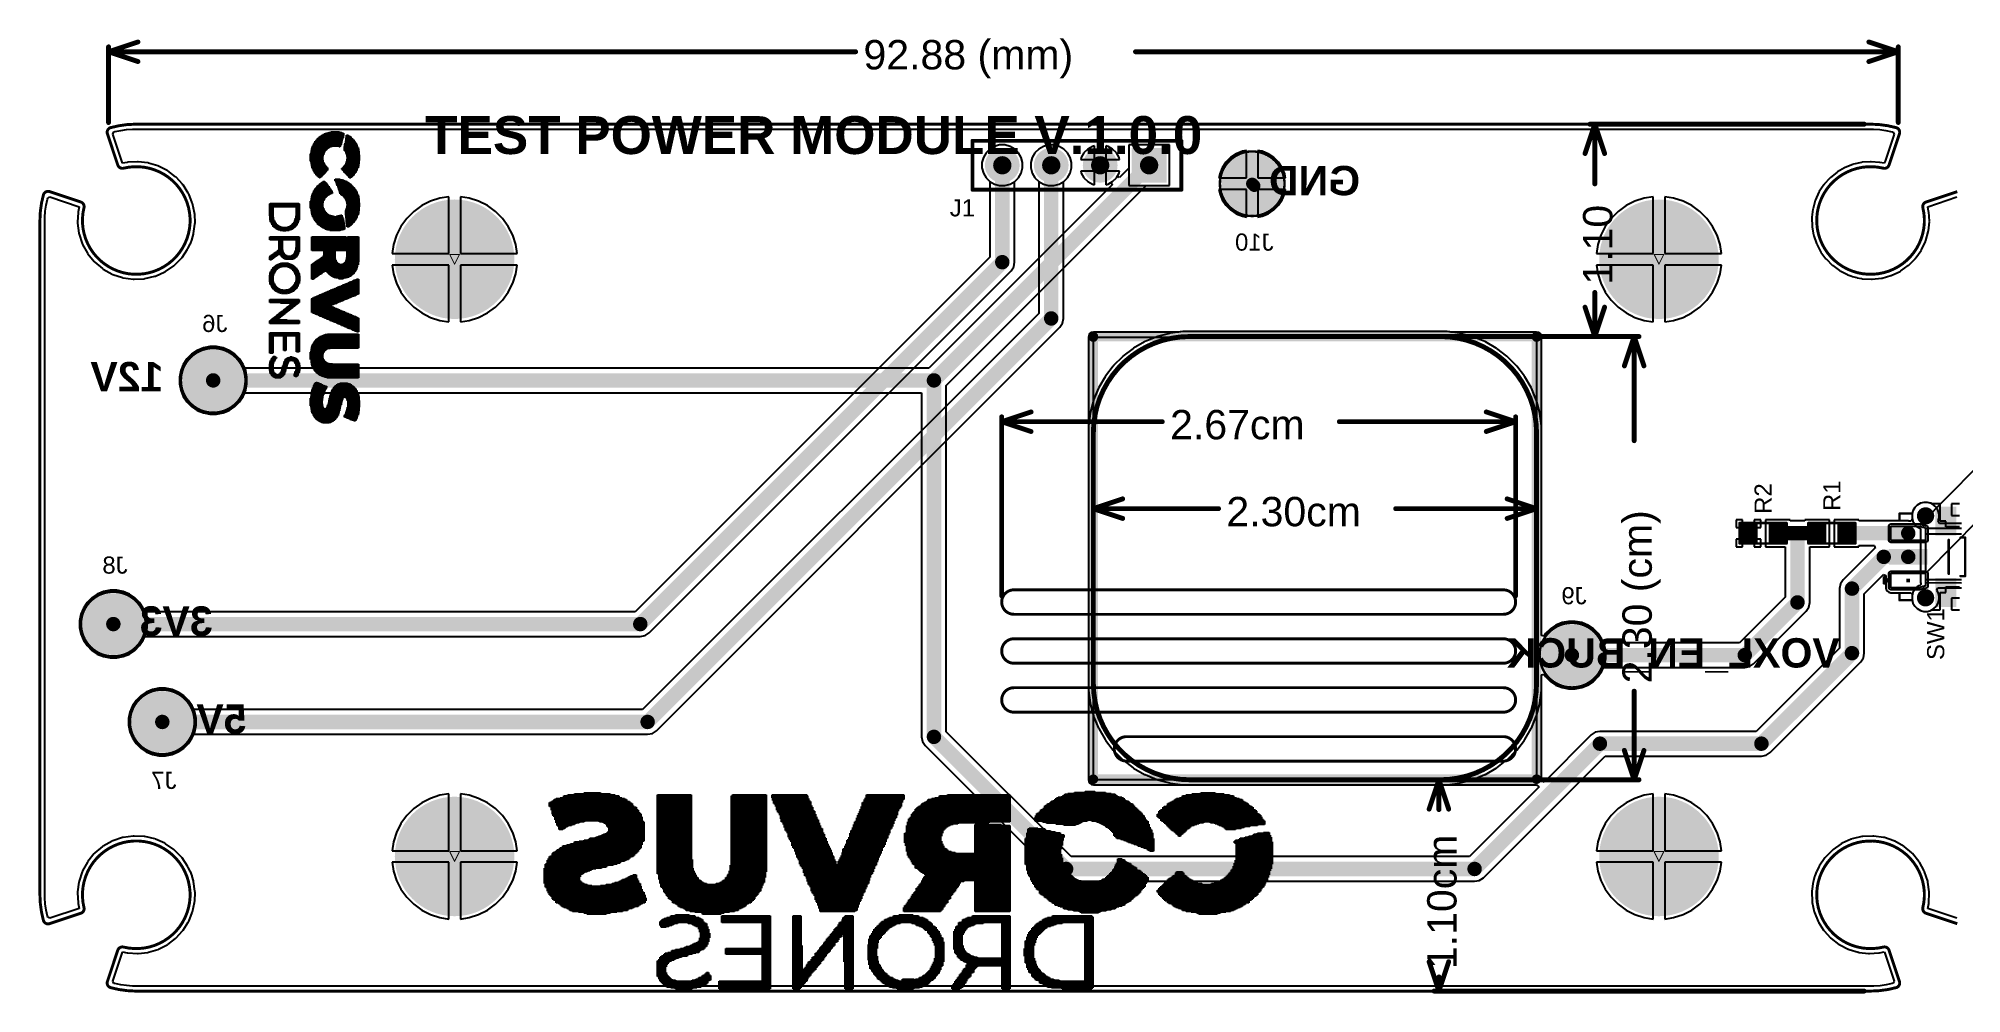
# Model space of a CAD drawing. Header units: inches. Extents: x -22 to 5433, y -38 to 5417.
# Drawn here: x -21.6 to 78.2, y -38.1 to 11.5 of the extents above; entities that cross this region are included whole.
import ezdxf

# ---------------------------------------------------------------- set-up
doc = ezdxf.new("R2010")
doc.units = ezdxf.units.IN
for name, color, linetype in [('Board_outline', 216, 'Continuous'), ('Bottom Layer', 5, 'Continuous'), ('Bottom Overlay', 54, 'Continuous'), ('Bottom Solder', 6, 'Continuous'), ('Dimensions', 6, 'Continuous'), ('Drill Drawing', 1, 'Continuous'), ('Multi-Layer', 9, 'Continuous'), ('Pad Holes', 156, 'Continuous'), ('Top Layer', 1, 'Continuous'), ('Top Overlay', 2, 'Continuous'), ('Top Paste', 8, 'Continuous'), ('Top Solder', 216, 'Continuous')]:
    doc.layers.add(name, color=color, linetype=linetype)
doc.styles.add('Arial', font='', dxfattribs={"height": 0.2})
doc.styles.add('Arial_Bold', font='', dxfattribs={"height": 0.2})
doc.styles.get('Arial').set_extended_font_data('Arial')
doc.styles.get('Arial_Bold').set_extended_font_data('Arial', bold=True)

msp = doc.modelspace()

# ---------------------------------------------------------------- texts
at = {"layer": 'Bottom Overlay', "style": 'Arial_Bold', "text_generation_flag": 2}
for s, p in [('GND', (46.99, 3.32)), ('12V', (-15.113, -6.858)), ('3V3', (-12.558, -19.54)), ('VOXL_EN_BUCK', (71.882, -21.194)), ('5V', (-10.795, -24.62))]:
    msp.add_text(s, height=1.524, rotation=360, dxfattribs=at).set_placement(p)
at = {"layer": 'Bottom Overlay', "style": 'Arial', "text_generation_flag": 2}
for s, p in [('J10', (42.503, 0.445)), ('J6', (-11.788, -3.777)), ('J8', (-16.968, -16.319)), ('J9', (58.749, -17.91)), ('J7', (-14.428, -27.495))]:
    msp.add_text(s, height=0.889, dxfattribs=at).set_placement(p)
at = {"layer": 'Dimensions', "style": 'Arial'}
for s, p in [('92.88 (mm)', (21.219, 9.855)), ('2.67cm', (37.131, -9.347)), ('2.30cm', (40.052, -13.861))]:
    msp.add_text(s, height=1.524, dxfattribs=at).set_placement(p)
for s, p in [('1.10', (60.086, -1.319)), ('2.30 (cm)', (62.128, -22.016)), ('1.10cm', (51.996, -36.846))]:
    msp.add_text(s, height=1.524, rotation=90, dxfattribs=at).set_placement(p)
at = {"layer": 'Top Overlay'}
for s, height, rotation, style, p in [('TEST POWER MODULE V.1.0.0', 1.968, 360, 'Arial_Bold', (-1.524, 5.461)), ('R2', 0.889, 90, 'Arial', (68.35, -13.217)), ('R1', 0.889, 90, 'Arial', (71.918, -13.069)), ('SW1', 0.889, 90, 'Arial', (77.306, -20.803))]:
    msp.add_text(s, height=height, rotation=rotation, dxfattribs=dict(at, style=style)).set_placement(p)
at = {"layer": 'Top Overlay', "style": 'Arial'}
msp.add_text('J1', height=0.889, dxfattribs=at).set_placement((25.697, 2.223))

# ---------------------------------------------------------------- blocks, each defined once
blk = doc.blocks.new('YZ162317083P_01_B_1')
at = {"layer": 'Bottom Layer'}
h = blk.add_hatch(color=5, dxfattribs=at)
edge = h.paths.add_edge_path()
edge.add_arc((0, 0), 1.5, 0, 360)
at = {"layer": 'Bottom Solder'}
h = blk.add_hatch(color=6, dxfattribs=at)
edge = h.paths.add_edge_path()
edge.add_arc((0, 0), 1.6016, 0, 360)
at = {"layer": 'Multi-Layer'}
h = blk.add_hatch(color=9, dxfattribs=at)
edge = h.paths.add_edge_path()
edge.add_arc((0, 0), 1.5, 0, 360)
at = {"layer": 'Pad Holes'}
h = blk.add_hatch(color=7, dxfattribs=at)
edge = h.paths.add_edge_path()
edge.add_arc((0, 0), 0.8, 0, 360)
at = {"layer": 'Top Layer'}
h = blk.add_hatch(color=1, dxfattribs=at)
edge = h.paths.add_edge_path()
edge.add_arc((0, 0), 1.5, 0, 360)
at = {"layer": 'Top Solder'}
h = blk.add_hatch(color=216, dxfattribs=at)
edge = h.paths.add_edge_path()
edge.add_arc((0, 0), 1.6016, 0, 360)
at = {"layer": 'Bottom Overlay'}
for points in [[(1.6764, 0, 0.127, 0.127, 1), (-1.6764, 0, 0.127, 0.127, 1)], [(-1.70815, 0, 0.0635, 0.0635, 1), (-1.64465, 0, 0.0635, 0.0635, 1)], [(1.64465, 0, 0.0635, 0.0635, 1), (1.70815, 0, 0.0635, 0.0635, 1)]]:
    blk.add_lwpolyline(points, format="xyseb", close=True, dxfattribs=at)
blk = doc.blocks.new('YZ162317083P_01_B_2')
at = {"layer": 'Bottom Layer'}
h = blk.add_hatch(color=5, dxfattribs=at)
edge = h.paths.add_edge_path()
edge.add_arc((0, 0), 1.5, 0, 360)
at = {"layer": 'Bottom Solder'}
h = blk.add_hatch(color=6, dxfattribs=at)
edge = h.paths.add_edge_path()
edge.add_arc((0, 0), 1.6016, 0, 360)
at = {"layer": 'Multi-Layer'}
h = blk.add_hatch(color=9, dxfattribs=at)
edge = h.paths.add_edge_path()
edge.add_arc((0, 0), 1.5, 0, 360)
at = {"layer": 'Pad Holes'}
h = blk.add_hatch(color=7, dxfattribs=at)
edge = h.paths.add_edge_path()
edge.add_arc((0, 0), 0.8, 0, 360)
at = {"layer": 'Top Layer'}
h = blk.add_hatch(color=1, dxfattribs=at)
edge = h.paths.add_edge_path()
edge.add_arc((0, 0), 1.5, 0, 360)
at = {"layer": 'Top Solder'}
h = blk.add_hatch(color=216, dxfattribs=at)
edge = h.paths.add_edge_path()
edge.add_arc((0, 0), 1.6016, 0, 360)
at = {"layer": 'Bottom Overlay'}
for points in [[(1.6764, 0, 0.127, 0.127, 1), (-1.6764, 0, 0.127, 0.127, 1)], [(-1.70815, 0, 0.0635, 0.0635, 1), (-1.64465, 0, 0.0635, 0.0635, 1)], [(1.64465, 0, 0.0635, 0.0635, 1), (1.70815, 0, 0.0635, 0.0635, 1)]]:
    blk.add_lwpolyline(points, format="xyseb", close=True, dxfattribs=at)
blk = doc.blocks.new('YZ162317083P_01_B_3')
at = {"layer": 'Bottom Layer'}
h = blk.add_hatch(color=5, dxfattribs=at)
edge = h.paths.add_edge_path()
edge.add_arc((0, 0), 1.5, 0, 360)
at = {"layer": 'Bottom Solder'}
h = blk.add_hatch(color=6, dxfattribs=at)
edge = h.paths.add_edge_path()
edge.add_arc((0, 0), 1.6016, 0, 360)
at = {"layer": 'Multi-Layer'}
h = blk.add_hatch(color=9, dxfattribs=at)
edge = h.paths.add_edge_path()
edge.add_arc((0, 0), 1.5, 0, 360)
at = {"layer": 'Pad Holes'}
h = blk.add_hatch(color=7, dxfattribs=at)
edge = h.paths.add_edge_path()
edge.add_arc((0, 0), 0.8, 0, 360)
at = {"layer": 'Top Layer'}
h = blk.add_hatch(color=1, dxfattribs=at)
edge = h.paths.add_edge_path()
edge.add_arc((0, 0), 1.5, 0, 360)
at = {"layer": 'Top Solder'}
h = blk.add_hatch(color=216, dxfattribs=at)
edge = h.paths.add_edge_path()
edge.add_arc((0, 0), 1.6016, 0, 360)
at = {"layer": 'Bottom Overlay'}
for points in [[(1.6764, 0, 0.127, 0.127, 1), (-1.6764, 0, 0.127, 0.127, 1)], [(-1.70815, 0, 0.0635, 0.0635, 1), (-1.64465, 0, 0.0635, 0.0635, 1)], [(1.64465, 0, 0.0635, 0.0635, 1), (1.70815, 0, 0.0635, 0.0635, 1)]]:
    blk.add_lwpolyline(points, format="xyseb", close=True, dxfattribs=at)
blk = doc.blocks.new('YZ162317083P_01_B_4')
at = {"layer": 'Bottom Layer'}
h = blk.add_hatch(color=5, dxfattribs=at)
edge = h.paths.add_edge_path()
edge.add_arc((0, 0), 1.5, 0, 360)
at = {"layer": 'Bottom Solder'}
h = blk.add_hatch(color=6, dxfattribs=at)
edge = h.paths.add_edge_path()
edge.add_arc((0, 0), 1.6016, 0, 360)
at = {"layer": 'Multi-Layer'}
h = blk.add_hatch(color=9, dxfattribs=at)
edge = h.paths.add_edge_path()
edge.add_arc((0, 0), 1.5, 0, 360)
at = {"layer": 'Pad Holes'}
h = blk.add_hatch(color=7, dxfattribs=at)
edge = h.paths.add_edge_path()
edge.add_arc((0, 0), 0.8, 0, 360)
at = {"layer": 'Top Layer'}
h = blk.add_hatch(color=1, dxfattribs=at)
edge = h.paths.add_edge_path()
edge.add_arc((0, 0), 1.5, 0, 360)
at = {"layer": 'Top Solder'}
h = blk.add_hatch(color=216, dxfattribs=at)
edge = h.paths.add_edge_path()
edge.add_arc((0, 0), 1.6016, 0, 360)
at = {"layer": 'Bottom Overlay'}
for points in [[(1.6764, 0, 0.127, 0.127, 1), (-1.6764, 0, 0.127, 0.127, 1)], [(-1.70815, 0, 0.0635, 0.0635, 1), (-1.64465, 0, 0.0635, 0.0635, 1)], [(1.64465, 0, 0.0635, 0.0635, 1), (1.70815, 0, 0.0635, 0.0635, 1)]]:
    blk.add_lwpolyline(points, format="xyseb", close=True, dxfattribs=at)
blk = doc.blocks.new('YZ162317083P_01_B_6')
at = {"layer": 'Bottom Layer'}
h = blk.add_hatch(color=5, dxfattribs=at)
edge = h.paths.add_edge_path()
edge.add_arc((0, 0), 1.5, 0, 360)
at = {"layer": 'Bottom Solder'}
h = blk.add_hatch(color=6, dxfattribs=at)
edge = h.paths.add_edge_path()
edge.add_arc((0, 0), 1.6016, 0, 360)
at = {"layer": 'Multi-Layer'}
h = blk.add_hatch(color=9, dxfattribs=at)
edge = h.paths.add_edge_path()
edge.add_arc((0, 0), 1.5, 0, 360)
at = {"layer": 'Pad Holes'}
h = blk.add_hatch(color=7, dxfattribs=at)
edge = h.paths.add_edge_path()
edge.add_arc((0, 0), 0.8, 0, 360)
at = {"layer": 'Top Layer'}
h = blk.add_hatch(color=1, dxfattribs=at)
edge = h.paths.add_edge_path()
edge.add_arc((0, 0), 1.5, 0, 360)
at = {"layer": 'Top Solder'}
h = blk.add_hatch(color=216, dxfattribs=at)
edge = h.paths.add_edge_path()
edge.add_arc((0, 0), 1.6016, 0, 360)
at = {"layer": 'Bottom Overlay'}
for points in [[(1.6764, 0, 0.127, 0.127, 1), (-1.6764, 0, 0.127, 0.127, 1)], [(-1.70815, 0, 0.0635, 0.0635, 1), (-1.64465, 0, 0.0635, 0.0635, 1)], [(1.64465, 0, 0.0635, 0.0635, 1), (1.70815, 0, 0.0635, 0.0635, 1)]]:
    blk.add_lwpolyline(points, format="xyseb", close=True, dxfattribs=at)
blk = doc.blocks.new('HDR1X4_F______7')
at = {"layer": 'Bottom Layer'}
blk.add_hatch(color=5, dxfattribs=at).paths.add_polyline_path([(-4.61, 0.8), (-3.01, 0.8), (-3.01, -0.8), (-4.61, -0.8)])
h = blk.add_hatch(color=5, dxfattribs=at)
edge = h.paths.add_edge_path()
edge.add_arc((-1.27, 0), 0.8, 0, 360)
h = blk.add_hatch(color=5, dxfattribs=at)
edge = h.paths.add_edge_path()
edge.add_arc((1.27, 0), 0.8, 0, 360)
h = blk.add_hatch(color=5, dxfattribs=at)
edge = h.paths.add_edge_path()
edge.add_arc((3.81, 0), 0.8, 0, 360)
at = {"layer": 'Bottom Solder'}
blk.add_hatch(color=6, dxfattribs=at).paths.add_polyline_path([(-4.712, 0.902), (-2.908, 0.902), (-2.908, -0.902), (-4.712, -0.902)])
h = blk.add_hatch(color=6, dxfattribs=at)
edge = h.paths.add_edge_path()
edge.add_arc((-1.27, 0), 0.902, 0, 360)
h = blk.add_hatch(color=6, dxfattribs=at)
edge = h.paths.add_edge_path()
edge.add_arc((1.27, 0), 0.902, 0, 360)
h = blk.add_hatch(color=6, dxfattribs=at)
edge = h.paths.add_edge_path()
edge.add_arc((3.81, 0), 0.902, 0, 360)
at = {"layer": 'Multi-Layer'}
blk.add_hatch(color=9, dxfattribs=at).paths.add_polyline_path([(-4.61, 0.8), (-3.01, 0.8), (-3.01, -0.8), (-4.61, -0.8)])
h = blk.add_hatch(color=9, dxfattribs=at)
edge = h.paths.add_edge_path()
edge.add_arc((-1.27, 0), 0.8, 0, 360)
h = blk.add_hatch(color=9, dxfattribs=at)
edge = h.paths.add_edge_path()
edge.add_arc((1.27, 0), 0.8, 0, 360)
h = blk.add_hatch(color=9, dxfattribs=at)
edge = h.paths.add_edge_path()
edge.add_arc((3.81, 0), 0.8, 0, 360)
at = {"layer": 'Pad Holes'}
h = blk.add_hatch(color=7, dxfattribs=at)
edge = h.paths.add_edge_path()
edge.add_arc((-3.81, 0), 0.475, 0, 360)
h = blk.add_hatch(color=7, dxfattribs=at)
edge = h.paths.add_edge_path()
edge.add_arc((-1.27, 0), 0.475, 0, 360)
h = blk.add_hatch(color=7, dxfattribs=at)
edge = h.paths.add_edge_path()
edge.add_arc((1.27, 0), 0.475, 0, 360)
h = blk.add_hatch(color=7, dxfattribs=at)
edge = h.paths.add_edge_path()
edge.add_arc((3.81, 0), 0.475, 0, 360)
at = {"layer": 'Top Layer'}
blk.add_hatch(color=1, dxfattribs=at).paths.add_polyline_path([(-4.61, 0.8), (-3.01, 0.8), (-3.01, -0.8), (-4.61, -0.8)])
h = blk.add_hatch(color=1, dxfattribs=at)
edge = h.paths.add_edge_path()
edge.add_arc((-1.27, 0), 0.8, 0, 360)
h = blk.add_hatch(color=1, dxfattribs=at)
edge = h.paths.add_edge_path()
edge.add_arc((1.27, 0), 0.8, 0, 360)
h = blk.add_hatch(color=1, dxfattribs=at)
edge = h.paths.add_edge_path()
edge.add_arc((3.81, 0), 0.8, 0, 360)
at = {"layer": 'Top Solder'}
blk.add_hatch(color=216, dxfattribs=at).paths.add_polyline_path([(-4.712, 0.902), (-2.908, 0.902), (-2.908, -0.902), (-4.712, -0.902)])
h = blk.add_hatch(color=216, dxfattribs=at)
edge = h.paths.add_edge_path()
edge.add_arc((-1.27, 0), 0.902, 0, 360)
h = blk.add_hatch(color=216, dxfattribs=at)
edge = h.paths.add_edge_path()
edge.add_arc((1.27, 0), 0.902, 0, 360)
h = blk.add_hatch(color=216, dxfattribs=at)
edge = h.paths.add_edge_path()
edge.add_arc((3.81, 0), 0.902, 0, 360)
at = {"layer": 'Top Overlay'}
for points in [[(-5.486, 1.27, 0.2, 0.2, 0), (-5.486, -1.27, 0.2, 0.2, 0)], [(5.359, 1.27, 0.2, 0.2, 0), (-5.486, 1.27, 0.2, 0.2, 0)], [(5.359, 1.27, 0.2, 0.2, 0), (5.359, -1.27, 0.2, 0.2, 0)], [(5.359, -1.27, 0.2, 0.2, 0), (-5.486, -1.27, 0.2, 0.2, 0)]]:
    blk.add_lwpolyline(points, format="xyseb", dxfattribs=at)
for points in [[(-5.536, 1.27, 0.1, 0.1, 1), (-5.436, 1.27, 0.1, 0.1, 1)], [(-5.536, 1.27, 0.1, 0.1, 1), (-5.436, 1.27, 0.1, 0.1, 1)], [(5.309, 1.27, 0.1, 0.1, 1), (5.409, 1.27, 0.1, 0.1, 1)], [(5.309, 1.27, 0.1, 0.1, 1), (5.409, 1.27, 0.1, 0.1, 1)], [(-5.536, -1.27, 0.1, 0.1, 1), (-5.436, -1.27, 0.1, 0.1, 1)], [(-5.536, -1.27, 0.1, 0.1, 1), (-5.436, -1.27, 0.1, 0.1, 1)], [(5.309, -1.27, 0.1, 0.1, 1), (5.409, -1.27, 0.1, 0.1, 1)], [(5.309, -1.27, 0.1, 0.1, 1), (5.409, -1.27, 0.1, 0.1, 1)]]:
    blk.add_lwpolyline(points, format="xyseb", close=True, dxfattribs=at)
blk = doc.blocks.new('RES_0603_8')
at = {"layer": 'Top Layer'}
for points in [[(-0.381, 0.4445), (-0.381, -0.4445), (-1.143, -0.4445), (-1.143, 0.4445)], [(1.143, 0.4445), (1.143, -0.4445), (0.381, -0.4445), (0.381, 0.4445)]]:
    blk.add_hatch(color=1, dxfattribs=at).paths.add_polyline_path(points)
at = {"layer": 'Top Paste'}
for points in [[(-0.381, 0.4445), (-0.381, -0.4445), (-1.143, -0.4445), (-1.143, 0.4445)], [(1.143, 0.4445), (1.143, -0.4445), (0.381, -0.4445), (0.381, 0.4445)]]:
    blk.add_hatch(color=8, dxfattribs=at).paths.add_polyline_path(points)
at = {"layer": 'Top Solder'}
for points in [[(-0.2794, 0.5461), (-0.2794, -0.5461), (-1.2446, -0.5461), (-1.2446, 0.5461)], [(1.2446, 0.5461), (1.2446, -0.5461), (0.2794, -0.5461), (0.2794, 0.5461)]]:
    blk.add_hatch(color=216, dxfattribs=at).paths.add_polyline_path(points)
at = {"layer": 'Top Overlay'}
for points in [[(-1.2192, -0.5334, 0.127, 0.127, 0), (-1.2192, 0.5334, 0.127, 0.127, 0)], [(-1.2192, 0.5334, 0.127, 0.127, 0), (1.2192, 0.5334, 0.127, 0.127, 0)], [(1.2192, -0.5334, 0.127, 0.127, 0), (1.2192, 0.5334, 0.127, 0.127, 0)], [(-1.2192, -0.5334, 0.127, 0.127, 0), (1.2192, -0.5334, 0.127, 0.127, 0)]]:
    blk.add_lwpolyline(points, format="xyseb", dxfattribs=at)
for points in [[(-1.25095, 0.5334, 0.0635, 0.0635, 1), (-1.18745, 0.5334, 0.0635, 0.0635, 1)], [(-1.25095, 0.5334, 0.0635, 0.0635, 1), (-1.18745, 0.5334, 0.0635, 0.0635, 1)], [(1.18745, 0.5334, 0.0635, 0.0635, 1), (1.25095, 0.5334, 0.0635, 0.0635, 1)], [(1.18745, 0.5334, 0.0635, 0.0635, 1), (1.25095, 0.5334, 0.0635, 0.0635, 1)], [(-1.25095, -0.5334, 0.0635, 0.0635, 1), (-1.18745, -0.5334, 0.0635, 0.0635, 1)], [(-1.25095, -0.5334, 0.0635, 0.0635, 1), (-1.18745, -0.5334, 0.0635, 0.0635, 1)], [(1.18745, -0.5334, 0.0635, 0.0635, 1), (1.25095, -0.5334, 0.0635, 0.0635, 1)], [(1.18745, -0.5334, 0.0635, 0.0635, 1), (1.25095, -0.5334, 0.0635, 0.0635, 1)]]:
    blk.add_lwpolyline(points, format="xyseb", close=True, dxfattribs=at)
blk = doc.blocks.new('RES_0603_9')
at = {"layer": 'Top Layer'}
for points in [[(-0.381, 0.4445), (-0.381, -0.4445), (-1.143, -0.4445), (-1.143, 0.4445)], [(1.143, 0.4445), (1.143, -0.4445), (0.381, -0.4445), (0.381, 0.4445)]]:
    blk.add_hatch(color=1, dxfattribs=at).paths.add_polyline_path(points)
at = {"layer": 'Top Paste'}
for points in [[(-0.381, 0.4445), (-0.381, -0.4445), (-1.143, -0.4445), (-1.143, 0.4445)], [(1.143, 0.4445), (1.143, -0.4445), (0.381, -0.4445), (0.381, 0.4445)]]:
    blk.add_hatch(color=8, dxfattribs=at).paths.add_polyline_path(points)
at = {"layer": 'Top Solder'}
for points in [[(-0.2794, 0.5461), (-0.2794, -0.5461), (-1.2446, -0.5461), (-1.2446, 0.5461)], [(1.2446, 0.5461), (1.2446, -0.5461), (0.2794, -0.5461), (0.2794, 0.5461)]]:
    blk.add_hatch(color=216, dxfattribs=at).paths.add_polyline_path(points)
at = {"layer": 'Top Overlay'}
for points in [[(-1.2192, 0.5334, 0.127, 0.127, 0), (1.2192, 0.5334, 0.127, 0.127, 0)], [(-1.2192, -0.5334, 0.127, 0.127, 0), (-1.2192, 0.5334, 0.127, 0.127, 0)], [(1.2192, -0.5334, 0.127, 0.127, 0), (1.2192, 0.5334, 0.127, 0.127, 0)], [(-1.2192, -0.5334, 0.127, 0.127, 0), (1.2192, -0.5334, 0.127, 0.127, 0)]]:
    blk.add_lwpolyline(points, format="xyseb", dxfattribs=at)
for points in [[(-1.25095, 0.5334, 0.0635, 0.0635, 1), (-1.18745, 0.5334, 0.0635, 0.0635, 1)], [(-1.25095, 0.5334, 0.0635, 0.0635, 1), (-1.18745, 0.5334, 0.0635, 0.0635, 1)], [(1.18745, 0.5334, 0.0635, 0.0635, 1), (1.25095, 0.5334, 0.0635, 0.0635, 1)], [(1.18745, 0.5334, 0.0635, 0.0635, 1), (1.25095, 0.5334, 0.0635, 0.0635, 1)], [(-1.25095, -0.5334, 0.0635, 0.0635, 1), (-1.18745, -0.5334, 0.0635, 0.0635, 1)], [(-1.25095, -0.5334, 0.0635, 0.0635, 1), (-1.18745, -0.5334, 0.0635, 0.0635, 1)], [(1.18745, -0.5334, 0.0635, 0.0635, 1), (1.25095, -0.5334, 0.0635, 0.0635, 1)], [(1.18745, -0.5334, 0.0635, 0.0635, 1), (1.25095, -0.5334, 0.0635, 0.0635, 1)]]:
    blk.add_lwpolyline(points, format="xyseb", close=True, dxfattribs=at)
blk = doc.blocks.new('SPACER_10')
at = {"layer": 'Bottom Layer'}
h = blk.add_hatch(color=5, dxfattribs=at)
edge = h.paths.add_edge_path()
edge.add_arc((0, 0), 3, 0, 360)
at = {"layer": 'Bottom Solder'}
h = blk.add_hatch(color=6, dxfattribs=at)
edge = h.paths.add_edge_path()
edge.add_arc((0, 0), 3.102, 0, 360)
at = {"layer": 'Multi-Layer'}
h = blk.add_hatch(color=9, dxfattribs=at)
edge = h.paths.add_edge_path()
edge.add_arc((0, 0), 3, 0, 360)
at = {"layer": 'Pad Holes'}
h = blk.add_hatch(color=7, dxfattribs=at)
edge = h.paths.add_edge_path()
edge.add_arc((0, 0), 1.85, 0, 360)
at = {"layer": 'Top Layer'}
h = blk.add_hatch(color=1, dxfattribs=at)
edge = h.paths.add_edge_path()
edge.add_arc((0, 0), 3, 0, 360)
at = {"layer": 'Top Solder'}
h = blk.add_hatch(color=216, dxfattribs=at)
edge = h.paths.add_edge_path()
edge.add_arc((0, 0), 3.102, 0, 360)
blk = doc.blocks.new('SPACER_11')
at = {"layer": 'Bottom Layer'}
h = blk.add_hatch(color=5, dxfattribs=at)
edge = h.paths.add_edge_path()
edge.add_arc((0, 0), 3, 0, 360)
at = {"layer": 'Bottom Solder'}
h = blk.add_hatch(color=6, dxfattribs=at)
edge = h.paths.add_edge_path()
edge.add_arc((0, 0), 3.102, 0, 360)
at = {"layer": 'Multi-Layer'}
h = blk.add_hatch(color=9, dxfattribs=at)
edge = h.paths.add_edge_path()
edge.add_arc((0, 0), 3, 0, 360)
at = {"layer": 'Pad Holes'}
h = blk.add_hatch(color=7, dxfattribs=at)
edge = h.paths.add_edge_path()
edge.add_arc((0, 0), 1.85, 0, 360)
at = {"layer": 'Top Layer'}
h = blk.add_hatch(color=1, dxfattribs=at)
edge = h.paths.add_edge_path()
edge.add_arc((0, 0), 3, 0, 360)
at = {"layer": 'Top Solder'}
h = blk.add_hatch(color=216, dxfattribs=at)
edge = h.paths.add_edge_path()
edge.add_arc((0, 0), 3.102, 0, 360)
blk = doc.blocks.new('SPACER_12')
at = {"layer": 'Bottom Layer'}
h = blk.add_hatch(color=5, dxfattribs=at)
edge = h.paths.add_edge_path()
edge.add_arc((0, 0), 3, 0, 360)
at = {"layer": 'Bottom Solder'}
h = blk.add_hatch(color=6, dxfattribs=at)
edge = h.paths.add_edge_path()
edge.add_arc((0, 0), 3.102, 0, 360)
at = {"layer": 'Multi-Layer'}
h = blk.add_hatch(color=9, dxfattribs=at)
edge = h.paths.add_edge_path()
edge.add_arc((0, 0), 3, 0, 360)
at = {"layer": 'Pad Holes'}
h = blk.add_hatch(color=7, dxfattribs=at)
edge = h.paths.add_edge_path()
edge.add_arc((0, 0), 1.85, 0, 360)
at = {"layer": 'Top Layer'}
h = blk.add_hatch(color=1, dxfattribs=at)
edge = h.paths.add_edge_path()
edge.add_arc((0, 0), 3, 0, 360)
at = {"layer": 'Top Solder'}
h = blk.add_hatch(color=216, dxfattribs=at)
edge = h.paths.add_edge_path()
edge.add_arc((0, 0), 3.102, 0, 360)
blk = doc.blocks.new('SPACER_13')
at = {"layer": 'Bottom Layer'}
h = blk.add_hatch(color=5, dxfattribs=at)
edge = h.paths.add_edge_path()
edge.add_arc((0, 0), 3, 0, 360)
at = {"layer": 'Bottom Solder'}
h = blk.add_hatch(color=6, dxfattribs=at)
edge = h.paths.add_edge_path()
edge.add_arc((0, 0), 3.102, 0, 360)
at = {"layer": 'Multi-Layer'}
h = blk.add_hatch(color=9, dxfattribs=at)
edge = h.paths.add_edge_path()
edge.add_arc((0, 0), 3, 0, 360)
at = {"layer": 'Pad Holes'}
h = blk.add_hatch(color=7, dxfattribs=at)
edge = h.paths.add_edge_path()
edge.add_arc((0, 0), 1.85, 0, 360)
at = {"layer": 'Top Layer'}
h = blk.add_hatch(color=1, dxfattribs=at)
edge = h.paths.add_edge_path()
edge.add_arc((0, 0), 3, 0, 360)
at = {"layer": 'Top Solder'}
h = blk.add_hatch(color=216, dxfattribs=at)
edge = h.paths.add_edge_path()
edge.add_arc((0, 0), 3.102, 0, 360)
blk = doc.blocks.new('TL3340AF160QG_5')
at = {"layer": 'Bottom Solder'}
h = blk.add_hatch(color=6, dxfattribs=at)
edge = h.paths.add_edge_path()
edge.add_arc((-2.125, 0.075), 0.102, 0, 360)
h = blk.add_hatch(color=6, dxfattribs=at)
edge = h.paths.add_edge_path()
edge.add_arc((2.125, 0.075), 0.102, 0, 360)
at = {"layer": 'Pad Holes'}
h = blk.add_hatch(color=7, dxfattribs=at)
edge = h.paths.add_edge_path()
edge.add_arc((-2.125, 0.075), 0.45, 0, 360)
h = blk.add_hatch(color=7, dxfattribs=at)
edge = h.paths.add_edge_path()
edge.add_arc((2.125, 0.075), 0.45, 0, 360)
at = {"layer": 'Top Layer'}
for points in [[(-1.325, 1.075), (-1.125, 1.075), (-1.125, 0.875), (-1.325, 0.875)], [(-0.3, 1.875), (0.3, 1.875), (0.3, 0.075), (-0.3, 0.075)], [(1.125, 1.075), (1.325, 1.075), (1.325, 0.875), (1.125, 0.875)], [(-1.2, -1.425), (-2.5, -1.425), (-2.5, -0.525), (-1.2, -0.525)], [(1.2, -0.525), (2.5, -0.525), (2.5, -1.425), (1.2, -1.425)]]:
    blk.add_hatch(color=1, dxfattribs=at).paths.add_polyline_path(points)
at = {"layer": 'Top Paste'}
for points in [[(-0.3, 1.875), (0.3, 1.875), (0.3, 0.075), (-0.3, 0.075)], [(-1.2, -1.425), (-2.5, -1.425), (-2.5, -0.525), (-1.2, -0.525)], [(1.2, -0.525), (2.5, -0.525), (2.5, -1.425), (1.2, -1.425)]]:
    blk.add_hatch(color=8, dxfattribs=at).paths.add_polyline_path(points)
at = {"layer": 'Top Solder'}
for points in [[(-0.402, 1.977), (0.402, 1.977), (0.402, -0.027), (-0.402, -0.027)], [(-1.098, -1.527), (-2.602, -1.527), (-2.602, -0.423), (-1.098, -0.423)], [(1.098, -0.423), (2.602, -0.423), (2.602, -1.527), (1.098, -1.527)]]:
    blk.add_hatch(color=216, dxfattribs=at).paths.add_polyline_path(points)
h = blk.add_hatch(color=216, dxfattribs=at)
edge = h.paths.add_edge_path()
edge.add_arc((-2.125, 0.075), 0.102, 0, 360)
h = blk.add_hatch(color=216, dxfattribs=at)
edge = h.paths.add_edge_path()
edge.add_arc((2.125, 0.075), 0.102, 0, 360)
at = {"layer": 'Top Layer'}
for p, q in [((-1.6, 0.375), (-1.6, 1.875)), ((-1.6, 1.875), (-0.85, 1.875)), ((-0.85, 1.875), (-0.85, 0.075)), ((0.85, 0.075), (0.85, 1.875)), ((0.85, 1.875), (1.6, 1.875)), ((1.6, 1.875), (1.6, 0.375)), ((-1.6, 0.365), (-1.6, 0.375)), ((-1.595, 0.358), (-1.6, 0.365)), ((-1.587, 0.343), (-1.595, 0.358)), ((-1.579, 0.327), (-1.587, 0.343)), ((-1.572, 0.311), (-1.579, 0.327)), ((-1.569, 0.302), (-1.572, 0.311)), ((-1.565, 0.292), (-1.569, 0.302)), ((-1.557, 0.271), (-1.565, 0.292)), ((-1.551, 0.25), (-1.557, 0.271)), ((-1.545, 0.228), (-1.551, 0.25)), ((-1.543, 0.218), (-1.545, 0.228)), ((-1.54, 0.209), (-1.543, 0.218)), ((-1.536, 0.191), (-1.54, 0.209)), ((-1.533, 0.173), (-1.536, 0.191)), ((-1.531, 0.155), (-1.533, 0.173)), ((-1.53, 0.146), (-1.531, 0.155)), ((-1.529, 0.138), (-1.53, 0.146)), ((-1.53, 0.146), (-1.53, 0.146)), ((-1.526, 0.12), (-1.529, 0.138)), ((-1.525, 0.102), (-1.526, 0.12)), ((-1.525, 0.084), (-1.525, 0.102)), ((-1.525, 0.075), (-1.525, 0.084)), ((-0.85, 0.075), (-1.525, 0.075)), ((1.525, 0.075), (0.85, 0.075)), ((1.526, 0.12), (1.525, 0.102)), ((1.525, 0.102), (1.525, 0.084)), ((1.525, 0.084), (1.525, 0.075)), ((1.529, 0.138), (1.526, 0.12)), ((1.53, 0.146), (1.529, 0.138)), ((1.531, 0.155), (1.53, 0.146)), ((1.53, 0.146), (1.53, 0.146)), ((1.533, 0.173), (1.531, 0.155)), ((1.536, 0.191), (1.533, 0.173)), ((1.54, 0.209), (1.536, 0.191)), ((1.543, 0.218), (1.54, 0.209)), ((1.545, 0.228), (1.543, 0.218)), ((1.551, 0.25), (1.545, 0.228)), ((1.557, 0.271), (1.551, 0.25)), ((1.565, 0.292), (1.557, 0.271)), ((1.569, 0.302), (1.565, 0.292)), ((1.572, 0.311), (1.569, 0.302)), ((1.579, 0.327), (1.572, 0.311)), ((1.587, 0.343), (1.579, 0.327)), ((1.595, 0.358), (1.587, 0.343)), ((1.6, 0.365), (1.595, 0.358)), ((1.6, 0.375), (1.6, 0.365))]:
    blk.add_line(p, q, dxfattribs=at)
at = {"layer": 'Top Overlay'}
for points in [[(-1.346, 2.21, 0.2, 0.2, 0), (-1.219, 2.083, 0.2, 0.2, 0)], [(-1.346, 2.21, 0.2, 0.2, 0), (-1.092, 2.21, 0.2, 0.2, 0)], [(-1.092, 2.21, 0.2, 0.2, 0), (-1.219, 2.083, 0.2, 0.2, 0)], [(-2.25, 1.425, 0.127, 0.127, 0), (-2.25, 0.839, 0.127, 0.127, 0)], [(-2.25, 1.425, 0.127, 0.127, 0), (-1.913, 1.425, 0.127, 0.127, 0)], [(1.913, 1.425, 0.127, 0.127, 0), (2.25, 1.425, 0.127, 0.127, 0)], [(2.25, 1.425, 0.127, 0.127, 0), (2.25, 0.839, 0.127, 0.127, 0)], [(-1, -1.738, 0.127, 0.127, 0), (-1, -1.975, 0.127, 0.127, 0)], [(-1, -1.975, 0.127, 0.127, 0), (1, -1.975, 0.127, 0.127, 0)], [(-0.887, -1.125, 0.127, 0.127, 0), (0.887, -1.125, 0.127, 0.127, 0)], [(1, -1.738, 0.127, 0.127, 0), (1, -1.975, 0.127, 0.127, 0)]]:
    blk.add_lwpolyline(points, format="xyseb", dxfattribs=at)
for points in [[(-1.396, 2.21, 0.1, 0.1, 1), (-1.296, 2.21, 0.1, 0.1, 1)], [(-1.396, 2.21, 0.1, 0.1, 1), (-1.296, 2.21, 0.1, 0.1, 1)], [(-1.269, 2.083, 0.1, 0.1, 1), (-1.169, 2.083, 0.1, 0.1, 1)], [(-1.269, 2.083, 0.1, 0.1, 1), (-1.169, 2.083, 0.1, 0.1, 1)], [(-1.142, 2.21, 0.1, 0.1, 1), (-1.042, 2.21, 0.1, 0.1, 1)], [(-1.142, 2.21, 0.1, 0.1, 1), (-1.042, 2.21, 0.1, 0.1, 1)], [(-2.282, 1.425, 0.0635, 0.0635, 1), (-2.218, 1.425, 0.0635, 0.0635, 1)], [(-2.282, 1.425, 0.0635, 0.0635, 1), (-2.218, 1.425, 0.0635, 0.0635, 1)], [(-1.945, 1.425, 0.0635, 0.0635, 1), (-1.882, 1.425, 0.0635, 0.0635, 1)], [(1.882, 1.425, 0.0635, 0.0635, 1), (1.945, 1.425, 0.0635, 0.0635, 1)], [(2.218, 1.425, 0.0635, 0.0635, 1), (2.282, 1.425, 0.0635, 0.0635, 1)], [(2.218, 1.425, 0.0635, 0.0635, 1), (2.282, 1.425, 0.0635, 0.0635, 1)], [(-2.282, 0.839, 0.0635, 0.0635, 1), (-2.218, 0.839, 0.0635, 0.0635, 1)], [(2.218, 0.839, 0.0635, 0.0635, 1), (2.282, 0.839, 0.0635, 0.0635, 1)], [(-1.032, -1.738, 0.0635, 0.0635, 1), (-0.968, -1.738, 0.0635, 0.0635, 1)], [(-1.032, -1.975, 0.0635, 0.0635, 1), (-0.968, -1.975, 0.0635, 0.0635, 1)], [(-1.032, -1.975, 0.0635, 0.0635, 1), (-0.968, -1.975, 0.0635, 0.0635, 1)], [(-0.918, -1.125, 0.0635, 0.0635, 1), (-0.855, -1.125, 0.0635, 0.0635, 1)], [(0.855, -1.125, 0.0635, 0.0635, 1), (0.918, -1.125, 0.0635, 0.0635, 1)], [(0.968, -1.738, 0.0635, 0.0635, 1), (1.032, -1.738, 0.0635, 0.0635, 1)], [(0.968, -1.975, 0.0635, 0.0635, 1), (1.032, -1.975, 0.0635, 0.0635, 1)], [(0.968, -1.975, 0.0635, 0.0635, 1), (1.032, -1.975, 0.0635, 0.0635, 1)]]:
    blk.add_lwpolyline(points, format="xyseb", close=True, dxfattribs=at)
at = {"layer": 'Top Solder'}
for p, q in [((-1.71, 1.875), (-1.678, 1.953)), ((-1.71, 0.375), (-1.71, 1.875)), ((-1.678, 1.953), (-1.6, 1.985)), ((-1.6, 1.985), (-0.85, 1.985)), ((-0.85, 1.985), (-0.772, 1.953)), ((-0.772, 1.953), (-0.74, 1.875)), ((-0.74, 1.875), (-0.74, 0.075)), ((0.74, 1.875), (0.772, 1.953)), ((0.74, 0.075), (0.74, 1.875)), ((0.772, 1.953), (0.85, 1.985)), ((0.85, 1.985), (1.6, 1.985)), ((1.6, 1.985), (1.678, 1.953)), ((1.678, 1.953), (1.71, 1.875)), ((1.71, 1.875), (1.71, 0.375)), ((-1.71, 0.366), (-1.71, 0.375)), ((-1.699, 0.338), (-1.71, 0.366)), ((-1.694, 0.309), (-1.699, 0.338)), ((-1.691, 0.303), (-1.694, 0.309)), ((-1.685, 0.292), (-1.691, 0.303)), ((-1.68, 0.281), (-1.685, 0.292)), ((-1.675, 0.27), (-1.68, 0.281)), ((-1.672, 0.264), (-1.675, 0.27)), ((-1.671, 0.262), (-1.672, 0.264)), ((-1.671, 0.26), (-1.671, 0.262)), ((-1.668, 0.252), (-1.671, 0.26)), ((-1.661, 0.235), (-1.668, 0.252)), ((-1.656, 0.22), (-1.661, 0.235)), ((-1.652, 0.203), (-1.656, 0.22)), ((-1.65, 0.194), (-1.652, 0.203)), ((-1.648, 0.192), (-1.65, 0.194)), ((-1.649, 0.189), (-1.648, 0.192)), ((-1.647, 0.182), (-1.649, 0.189)), ((-1.644, 0.169), (-1.647, 0.182)), ((-1.642, 0.157), (-1.644, 0.169)), ((-1.64, 0.143), (-1.642, 0.157)), ((-1.639, 0.136), (-1.64, 0.143)), ((-1.638, 0.133), (-1.639, 0.136)), ((-1.639, 0.129), (-1.638, 0.133)), ((-1.637, 0.123), (-1.639, 0.129)), ((-1.636, 0.11), (-1.637, 0.123)), ((-1.635, 0.097), (-1.636, 0.11)), ((-1.635, 0.084), (-1.635, 0.097)), ((-1.635, 0.077), (-1.635, 0.084)), ((-1.635, 0.076), (-1.635, 0.077)), ((-1.635, 0.075), (-1.635, 0.076)), ((-1.619, 0.037), (-1.635, 0.075)), ((-1.604, -0.001), (-1.619, 0.037)), ((-0.74, 0.075), (-0.772, -0.003)), ((0.772, -0.003), (0.74, 0.075)), ((1.619, 0.037), (1.604, -0.001)), ((1.635, 0.075), (1.619, 0.037)), ((1.636, 0.11), (1.635, 0.097)), ((1.635, 0.097), (1.635, 0.084)), ((1.635, 0.084), (1.635, 0.077)), ((1.635, 0.077), (1.635, 0.076)), ((1.635, 0.076), (1.635, 0.075)), ((1.637, 0.123), (1.636, 0.11)), ((1.639, 0.129), (1.637, 0.123)), ((1.639, 0.136), (1.638, 0.133)), ((1.638, 0.133), (1.639, 0.129)), ((1.64, 0.143), (1.639, 0.136)), ((1.642, 0.157), (1.64, 0.143)), ((1.644, 0.169), (1.642, 0.157)), ((1.647, 0.182), (1.644, 0.169)), ((1.649, 0.189), (1.647, 0.182)), ((1.65, 0.194), (1.648, 0.192)), ((1.648, 0.192), (1.649, 0.189)), ((1.652, 0.203), (1.65, 0.194)), ((1.656, 0.22), (1.652, 0.203)), ((1.661, 0.235), (1.656, 0.22)), ((1.668, 0.252), (1.661, 0.235)), ((1.671, 0.26), (1.668, 0.252)), ((1.672, 0.264), (1.671, 0.262)), ((1.671, 0.262), (1.671, 0.26)), ((1.675, 0.27), (1.672, 0.264)), ((1.679, 0.281), (1.675, 0.27)), ((1.685, 0.292), (1.679, 0.281)), ((1.691, 0.303), (1.685, 0.292)), ((1.694, 0.309), (1.691, 0.303)), ((1.699, 0.338), (1.694, 0.309)), ((1.71, 0.366), (1.699, 0.338)), ((1.699, 0.338), (5432.068, -5356.678)), ((1.71, 0.375), (1.71, 0.366)), ((-1.603, -0.002), (-1.604, -0.001)), ((-1.603, -0.003), (-1.603, -0.002)), ((-1.565, -0.019), (-1.603, -0.003)), ((-1.527, -0.035), (-1.565, -0.019)), ((-1.526, -0.035), (-1.527, -0.035)), ((-1.525, -0.035), (-1.526, -0.035)), ((-0.85, -0.035), (-1.525, -0.035)), ((-0.772, -0.003), (-0.85, -0.035)), ((-0.772, -0.003), (5432.068, -5356.678)), ((0.85, -0.035), (0.772, -0.003)), ((1.525, -0.035), (0.85, -0.035)), ((1.526, -0.035), (1.525, -0.035)), ((1.527, -0.035), (1.526, -0.035)), ((1.565, -0.018), (1.527, -0.035)), ((1.603, -0.003), (1.565, -0.018)), ((1.604, -0.001), (1.603, -0.002)), ((1.603, -0.002), (1.603, -0.003))]:
    blk.add_line(p, q, dxfattribs=at)

# ---------------------------------------------------------------- linework, layer by layer
at = {"layer": 'Board_outline'}
for points in [[(-17.847, 6.832, 0.152, 0.152, -0.065034), (-16.564, 7.011, 0.152, 0.152, 0)], [(-16.564, 7.011, 0.152, 0.152, 0), (-16.519, 7.011, 0.152, 0.152, 0)], [(-16.519, 7.011, 0.152, 0.152, 0), (73.481, 7.011, 0.152, 0.152, 0)], [(73.481, 7.011, 0.152, 0.152, -0.067878), (74.82, 6.829, 0.152, 0.152, 0)], [(-18.018, 6.512, 0.152, 0.152, -0.429723), (-17.847, 6.832, 0.152, 0.152, 0)], [(-18.018, 6.512, 0.152, 0.152, 0), (-17.478, 4.89, 0.152, 0.152, 0)], [(74.44, 4.889, 0.152, 0.152, 0), (74.98, 6.511, 0.152, 0.152, 0)], [(74.82, 6.829, 0.152, 0.152, -0.418187), (74.98, 6.511, 0.152, 0.152, 0)], [(-17.181, 4.726, 0.152, 0.152, -3.570956), (-19.233, 2.674, 0.152, 0.152, 0)], [(-17.181, 4.726, 0.152, 0.152, -0.390332), (-17.478, 4.89, 0.152, 0.152, 0)], [(76.195, 2.674, 0.152, 0.152, -3.554255), (74.13, 4.729, 0.152, 0.152, 0)], [(74.13, 4.729, 0.152, 0.152, 0), (74.15, 4.724, 0.152, 0.152, 0)], [(74.44, 4.889, 0.152, 0.152, -0.382596), (74.15, 4.724, 0.152, 0.152, 0)], [(-21.519, 2.011, 0.152, 0.152, -0.067325), (-21.339, 3.34, 0.152, 0.152, 0)], [(-21.339, 3.34, 0.152, 0.152, -0.429721), (-21.019, 3.511, 0.152, 0.152, 0)], [(-21.019, 3.511, 0.152, 0.152, 0), (-19.397, 2.97, 0.152, 0.152, 0)], [(-19.397, 2.97, 0.152, 0.152, -0.390333), (-19.233, 2.674, 0.152, 0.152, 0)], [(76.195, 2.674, 0.152, 0.152, -0.389655), (76.359, 2.97, 0.152, 0.152, 0)], [(76.359, 2.97, 0.152, 0.152, 0), (77.981, 3.511, 0.152, 0.152, 0)], [(-21.519, -32.989, 0.152, 0.152, 0), (-21.519, 2.011, 0.152, 0.152, 0)], [(33.148, -9.011, 0.254, 0.254, -0.414214), (38.148, -4.011, 0.254, 0.254, 0)], [(38.148, -4.011, 0.254, 0.254, 0), (51.148, -4.011, 0.254, 0.254, 0)], [(51.148, -4.011, 0.254, 0.254, -0.414214), (56.148, -9.011, 0.254, 0.254, 0)], [(33.148, -22.019, 0.254, 0.254, 0), (33.148, -9.011, 0.254, 0.254, 0)], [(56.148, -22.019, 0.254, 0.254, 0), (56.148, -9.011, 0.254, 0.254, 0)], [(38.148, -27.019, 0.254, 0.254, -0.414214), (33.148, -22.019, 0.254, 0.254, 0)], [(56.148, -22.019, 0.254, 0.254, -0.414214), (51.148, -27.019, 0.254, 0.254, 0)], [(38.148, -27.019, 0.254, 0.254, 0), (51.148, -27.019, 0.254, 0.254, 0)], [(-19.233, -33.651, 0.152, 0.152, -3.570754), (-17.181, -35.703, 0.152, 0.152, 0)], [(74.144, -35.703, 0.152, 0.152, -3.571262), (76.195, -33.651, 0.152, 0.152, 0)], [(-21.339, -34.317, 0.152, 0.152, -0.067325), (-21.519, -32.989, 0.152, 0.152, 0)], [(-21.019, -34.488, 0.152, 0.152, 0), (-19.397, -33.947, 0.152, 0.152, 0)], [(-19.233, -33.651, 0.152, 0.152, -0.390333), (-19.397, -33.947, 0.152, 0.152, 0)], [(76.359, -33.947, 0.152, 0.152, -0.390333), (76.195, -33.651, 0.152, 0.152, 0)], [(76.359, -33.947, 0.152, 0.152, 0), (77.981, -34.488, 0.152, 0.152, 0)], [(-21.019, -34.488, 0.152, 0.152, -0.429718), (-21.339, -34.317, 0.152, 0.152, 0)], [(-18.018, -37.489, 0.152, 0.152, 0), (-17.478, -35.867, 0.152, 0.152, 0)], [(-17.478, -35.867, 0.152, 0.152, -0.390327), (-17.181, -35.703, 0.152, 0.152, 0)], [(74.143, -35.703, 0.152, 0.152, -0.390325), (74.44, -35.867, 0.152, 0.152, 0)], [(74.44, -35.867, 0.152, 0.152, 0), (74.98, -37.489, 0.152, 0.152, 0)], [(-17.847, -37.809, 0.152, 0.152, -0.429723), (-18.018, -37.489, 0.152, 0.152, 0)], [(-16.564, -37.988, 0.152, 0.152, -0.065034), (-17.847, -37.809, 0.152, 0.152, 0)], [(-16.564, -37.988, 0.152, 0.152, 0), (-16.519, -37.988, 0.152, 0.152, 0)], [(-16.519, -37.988, 0.152, 0.152, 0), (73.481, -37.988, 0.152, 0.152, 0)], [(74.851, -37.797, 0.152, 0.152, -0.069476), (73.481, -37.988, 0.152, 0.152, 0)], [(74.98, -37.489, 0.152, 0.152, -0.380328), (74.849, -37.794, 0.152, 0.152, 0)], [(74.849, -37.794, 0.152, 0.152, 0), (74.851, -37.797, 0.152, 0.152, 0)]]:
    msp.add_lwpolyline(points, format="xyseb", dxfattribs=at)
for points in [[(-16.602, 7.011, 0.0762, 0.0762, 1), (-16.526, 7.011, 0.0762, 0.0762, 1)], [(-16.602, 7.011, 0.0762, 0.0762, 1), (-16.526, 7.011, 0.0762, 0.0762, 1)], [(-16.557, 7.011, 0.0762, 0.0762, 1), (-16.481, 7.011, 0.0762, 0.0762, 1)], [(-16.557, 7.011, 0.0762, 0.0762, 1), (-16.481, 7.011, 0.0762, 0.0762, 1)], [(73.443, 7.011, 0.0762, 0.0762, 1), (73.519, 7.011, 0.0762, 0.0762, 1)], [(73.443, 7.011, 0.0762, 0.0762, 1), (73.519, 7.011, 0.0762, 0.0762, 1)], [(-18.056, 6.512, 0.0762, 0.0762, 1), (-17.98, 6.512, 0.0762, 0.0762, 1)], [(-18.056, 6.512, 0.0762, 0.0762, 1), (-17.98, 6.512, 0.0762, 0.0762, 1)], [(-17.885, 6.832, 0.0762, 0.0762, 1), (-17.809, 6.832, 0.0762, 0.0762, 1)], [(-17.885, 6.832, 0.0762, 0.0762, 1), (-17.809, 6.832, 0.0762, 0.0762, 1)], [(74.782, 6.829, 0.0762, 0.0762, 1), (74.858, 6.829, 0.0762, 0.0762, 1)], [(74.782, 6.829, 0.0762, 0.0762, 1), (74.858, 6.829, 0.0762, 0.0762, 1)], [(74.942, 6.511, 0.0762, 0.0762, 1), (75.018, 6.511, 0.0762, 0.0762, 1)], [(74.942, 6.511, 0.0762, 0.0762, 1), (75.018, 6.511, 0.0762, 0.0762, 1)], [(-17.516, 4.89, 0.0762, 0.0762, 1), (-17.44, 4.89, 0.0762, 0.0762, 1)], [(-17.516, 4.89, 0.0762, 0.0762, 1), (-17.44, 4.89, 0.0762, 0.0762, 1)], [(-17.219, 4.726, 0.0762, 0.0762, 1), (-17.143, 4.726, 0.0762, 0.0762, 1)], [(-17.219, 4.726, 0.0762, 0.0762, 1), (-17.143, 4.726, 0.0762, 0.0762, 1)], [(74.092, 4.729, 0.0762, 0.0762, 1), (74.168, 4.729, 0.0762, 0.0762, 1)], [(74.092, 4.729, 0.0762, 0.0762, 1), (74.168, 4.729, 0.0762, 0.0762, 1)], [(74.112, 4.724, 0.0762, 0.0762, 1), (74.188, 4.724, 0.0762, 0.0762, 1)], [(74.112, 4.724, 0.0762, 0.0762, 1), (74.188, 4.724, 0.0762, 0.0762, 1)], [(74.402, 4.889, 0.0762, 0.0762, 1), (74.478, 4.889, 0.0762, 0.0762, 1)], [(74.402, 4.889, 0.0762, 0.0762, 1), (74.478, 4.889, 0.0762, 0.0762, 1)], [(-21.377, 3.34, 0.0762, 0.0762, 1), (-21.301, 3.34, 0.0762, 0.0762, 1)], [(-21.377, 3.34, 0.0762, 0.0762, 1), (-21.301, 3.34, 0.0762, 0.0762, 1)], [(-21.057, 3.511, 0.0762, 0.0762, 1), (-20.981, 3.511, 0.0762, 0.0762, 1)], [(-21.057, 3.511, 0.0762, 0.0762, 1), (-20.981, 3.511, 0.0762, 0.0762, 1)], [(-19.435, 2.97, 0.0762, 0.0762, 1), (-19.359, 2.97, 0.0762, 0.0762, 1)], [(-19.435, 2.97, 0.0762, 0.0762, 1), (-19.359, 2.97, 0.0762, 0.0762, 1)], [(76.321, 2.97, 0.0762, 0.0762, 1), (76.397, 2.97, 0.0762, 0.0762, 1)], [(76.321, 2.97, 0.0762, 0.0762, 1), (76.397, 2.97, 0.0762, 0.0762, 1)], [(-21.557, 2.011, 0.0762, 0.0762, 1), (-21.481, 2.011, 0.0762, 0.0762, 1)], [(-21.557, 2.011, 0.0762, 0.0762, 1), (-21.481, 2.011, 0.0762, 0.0762, 1)], [(-19.271, 2.674, 0.0762, 0.0762, 1), (-19.195, 2.674, 0.0762, 0.0762, 1)], [(-19.271, 2.674, 0.0762, 0.0762, 1), (-19.195, 2.674, 0.0762, 0.0762, 1)], [(76.157, 2.674, 0.0762, 0.0762, 1), (76.234, 2.674, 0.0762, 0.0762, 1)], [(76.157, 2.674, 0.0762, 0.0762, 1), (76.234, 2.674, 0.0762, 0.0762, 1)], [(38.085, -4.011, 0.127, 0.127, 1), (38.212, -4.011, 0.127, 0.127, 1)], [(38.085, -4.011, 0.127, 0.127, 1), (38.212, -4.011, 0.127, 0.127, 1)], [(51.085, -4.011, 0.127, 0.127, 1), (51.212, -4.011, 0.127, 0.127, 1)], [(51.085, -4.011, 0.127, 0.127, 1), (51.212, -4.011, 0.127, 0.127, 1)], [(33.085, -9.011, 0.127, 0.127, 1), (33.212, -9.011, 0.127, 0.127, 1)], [(33.085, -9.011, 0.127, 0.127, 1), (33.212, -9.011, 0.127, 0.127, 1)], [(56.085, -9.011, 0.127, 0.127, 1), (56.212, -9.011, 0.127, 0.127, 1)], [(56.085, -9.011, 0.127, 0.127, 1), (56.212, -9.011, 0.127, 0.127, 1)], [(33.085, -22.019, 0.127, 0.127, 1), (33.212, -22.019, 0.127, 0.127, 1)], [(33.085, -22.019, 0.127, 0.127, 1), (33.212, -22.019, 0.127, 0.127, 1)], [(56.085, -22.019, 0.127, 0.127, 1), (56.212, -22.019, 0.127, 0.127, 1)], [(56.085, -22.019, 0.127, 0.127, 1), (56.212, -22.019, 0.127, 0.127, 1)], [(38.085, -27.019, 0.127, 0.127, 1), (38.212, -27.019, 0.127, 0.127, 1)], [(38.085, -27.019, 0.127, 0.127, 1), (38.212, -27.019, 0.127, 0.127, 1)], [(51.085, -27.019, 0.127, 0.127, 1), (51.212, -27.019, 0.127, 0.127, 1)], [(51.085, -27.019, 0.127, 0.127, 1), (51.212, -27.019, 0.127, 0.127, 1)], [(-21.557, -32.989, 0.0762, 0.0762, 1), (-21.481, -32.989, 0.0762, 0.0762, 1)], [(-21.557, -32.989, 0.0762, 0.0762, 1), (-21.481, -32.989, 0.0762, 0.0762, 1)], [(-19.435, -33.947, 0.0762, 0.0762, 1), (-19.359, -33.947, 0.0762, 0.0762, 1)], [(-19.435, -33.947, 0.0762, 0.0762, 1), (-19.359, -33.947, 0.0762, 0.0762, 1)], [(-19.271, -33.651, 0.0762, 0.0762, 1), (-19.195, -33.651, 0.0762, 0.0762, 1)], [(-19.271, -33.651, 0.0762, 0.0762, 1), (-19.195, -33.651, 0.0762, 0.0762, 1)], [(76.157, -33.651, 0.0762, 0.0762, 1), (76.234, -33.651, 0.0762, 0.0762, 1)], [(76.157, -33.651, 0.0762, 0.0762, 1), (76.234, -33.651, 0.0762, 0.0762, 1)], [(76.321, -33.947, 0.0762, 0.0762, 1), (76.397, -33.947, 0.0762, 0.0762, 1)], [(76.321, -33.947, 0.0762, 0.0762, 1), (76.397, -33.947, 0.0762, 0.0762, 1)], [(-21.377, -34.317, 0.0762, 0.0762, 1), (-21.301, -34.317, 0.0762, 0.0762, 1)], [(-21.377, -34.317, 0.0762, 0.0762, 1), (-21.301, -34.317, 0.0762, 0.0762, 1)], [(-21.057, -34.488, 0.0762, 0.0762, 1), (-20.981, -34.488, 0.0762, 0.0762, 1)], [(-21.057, -34.488, 0.0762, 0.0762, 1), (-20.981, -34.488, 0.0762, 0.0762, 1)], [(-17.516, -35.867, 0.0762, 0.0762, 1), (-17.44, -35.867, 0.0762, 0.0762, 1)], [(-17.516, -35.867, 0.0762, 0.0762, 1), (-17.44, -35.867, 0.0762, 0.0762, 1)], [(-17.219, -35.703, 0.0762, 0.0762, 1), (-17.143, -35.703, 0.0762, 0.0762, 1)], [(-17.219, -35.703, 0.0762, 0.0762, 1), (-17.143, -35.703, 0.0762, 0.0762, 1)], [(74.105, -35.703, 0.0762, 0.0762, 1), (74.182, -35.703, 0.0762, 0.0762, 1)], [(74.105, -35.703, 0.0762, 0.0762, 1), (74.181, -35.703, 0.0762, 0.0762, 1)], [(74.402, -35.867, 0.0762, 0.0762, 1), (74.478, -35.867, 0.0762, 0.0762, 1)], [(74.402, -35.867, 0.0762, 0.0762, 1), (74.478, -35.867, 0.0762, 0.0762, 1)], [(-18.056, -37.489, 0.0762, 0.0762, 1), (-17.98, -37.489, 0.0762, 0.0762, 1)], [(-18.056, -37.489, 0.0762, 0.0762, 1), (-17.98, -37.489, 0.0762, 0.0762, 1)], [(-17.885, -37.809, 0.0762, 0.0762, 1), (-17.809, -37.809, 0.0762, 0.0762, 1)], [(-17.885, -37.809, 0.0762, 0.0762, 1), (-17.809, -37.809, 0.0762, 0.0762, 1)], [(-16.602, -37.988, 0.0762, 0.0762, 1), (-16.526, -37.988, 0.0762, 0.0762, 1)], [(-16.602, -37.988, 0.0762, 0.0762, 1), (-16.526, -37.988, 0.0762, 0.0762, 1)], [(-16.557, -37.988, 0.0762, 0.0762, 1), (-16.481, -37.988, 0.0762, 0.0762, 1)], [(-16.557, -37.988, 0.0762, 0.0762, 1), (-16.481, -37.988, 0.0762, 0.0762, 1)], [(73.443, -37.988, 0.0762, 0.0762, 1), (73.519, -37.988, 0.0762, 0.0762, 1)], [(73.443, -37.988, 0.0762, 0.0762, 1), (73.519, -37.988, 0.0762, 0.0762, 1)], [(74.811, -37.794, 0.0762, 0.0762, 1), (74.887, -37.794, 0.0762, 0.0762, 1)], [(74.811, -37.794, 0.0762, 0.0762, 1), (74.887, -37.794, 0.0762, 0.0762, 1)], [(74.813, -37.797, 0.0762, 0.0762, 1), (74.889, -37.797, 0.0762, 0.0762, 1)], [(74.813, -37.797, 0.0762, 0.0762, 1), (74.889, -37.797, 0.0762, 0.0762, 1)], [(74.942, -37.489, 0.0762, 0.0762, 1), (75.018, -37.489, 0.0762, 0.0762, 1)], [(74.942, -37.489, 0.0762, 0.0762, 1), (75.018, -37.489, 0.0762, 0.0762, 1)]]:
    msp.add_lwpolyline(points, format="xyseb", close=True, dxfattribs=at)
at = {"layer": 'Bottom Layer'}
for p, q in [((-17.74, 6.497), (-17.68, 6.609)), ((-17.235, 4.982), (-17.74, 6.497)), ((-17.68, 6.609), (-17.63, 6.623)), ((-17.63, 6.623), (-17.328, 6.686)), ((-17.328, 6.686), (-17.023, 6.728)), ((-17.023, 6.728), (-16.716, 6.751)), ((-16.716, 6.751), (-16.563, 6.752)), ((-16.563, 6.752), (73.481, 6.752)), ((73.481, 6.752), (73.642, 6.752)), ((73.642, 6.752), (73.963, 6.731)), ((73.963, 6.731), (74.281, 6.687)), ((74.702, 6.497), (74.236, 5.096)), ((74.281, 6.687), (74.596, 6.622)), ((74.596, 6.622), (74.643, 6.609)), ((74.643, 6.609), (74.702, 6.497)), ((-16.988, 5.028), (-17.231, 4.98)), ((-16.97, 5.028), (-16.988, 5.028)), ((-16.954, 5.032), (-16.97, 5.028)), ((-16.459, 5.063), (-16.954, 5.032)), ((-16.436, 5.06), (-16.459, 5.063)), ((-16.413, 5.062), (-16.436, 5.06)), ((-15.921, 5.004), (-16.413, 5.062)), ((-15.899, 4.997), (-15.921, 5.004)), ((-15.876, 4.995), (-15.899, 4.997)), ((-15.401, 4.852), (-15.876, 4.995)), ((27.44, 5.284), (27.369, 5.016)), ((27.369, 5.016), (27.369, 4.738)), ((27.579, 5.524), (27.44, 5.284)), ((27.775, 5.72), (27.579, 5.524)), ((28.016, 5.859), (27.775, 5.72)), ((28.284, 5.931), (28.016, 5.859)), ((28.561, 5.931), (28.284, 5.931)), ((28.829, 5.859), (28.561, 5.931)), ((29.07, 5.72), (28.829, 5.859)), ((29.266, 5.524), (29.07, 5.72)), ((29.405, 5.284), (29.266, 5.524)), ((29.477, 5.016), (29.405, 5.284)), ((29.477, 4.738), (29.477, 5.016)), ((29.98, 5.284), (29.909, 5.016)), ((29.909, 5.016), (29.909, 4.738)), ((30.119, 5.524), (29.98, 5.284)), ((30.315, 5.72), (30.119, 5.524)), ((30.556, 5.859), (30.315, 5.72)), ((30.824, 5.931), (30.556, 5.859)), ((31.101, 5.931), (30.824, 5.931)), ((31.369, 5.859), (31.101, 5.931)), ((31.61, 5.72), (31.369, 5.859)), ((31.806, 5.524), (31.61, 5.72)), ((31.945, 5.284), (31.806, 5.524)), ((32.017, 5.016), (31.945, 5.284)), ((32.017, 4.738), (32.017, 5.016)), ((32.52, 5.284), (32.492, 5.177)), ((32.492, 5.177), (33.203, 5.177)), ((32.659, 5.524), (32.52, 5.284)), ((32.855, 5.72), (32.659, 5.524)), ((33.096, 5.859), (32.855, 5.72)), ((33.203, 5.888), (33.096, 5.859)), ((33.203, 5.177), (33.203, 5.888)), ((33.909, 5.859), (33.803, 5.888)), ((33.803, 5.888), (33.803, 5.177)), ((33.803, 5.177), (34.513, 5.177)), ((34.15, 5.72), (33.909, 5.859)), ((34.346, 5.524), (34.15, 5.72)), ((34.485, 5.284), (34.346, 5.524)), ((34.513, 5.177), (34.485, 5.284)), ((37.097, 5.931), (34.989, 5.931)), ((34.989, 5.931), (34.989, 3.823)), ((37.097, 3.823), (37.097, 5.931)), ((40.029, 5.038), (39.837, 4.75)), ((40.274, 5.282), (40.029, 5.038)), ((40.561, 5.474), (40.274, 5.282)), ((40.88, 5.606), (40.561, 5.474)), ((41.092, 5.648), (40.88, 5.606)), ((41.092, 4.22), (41.092, 5.648)), ((41.903, 5.606), (41.692, 5.648)), ((41.692, 5.648), (41.692, 4.22)), ((42.223, 5.474), (41.903, 5.606)), ((42.51, 5.282), (42.223, 5.474)), ((42.754, 5.038), (42.51, 5.282)), ((42.946, 4.75), (42.754, 5.038)), ((73.013, 5.028), (72.597, 4.933)), ((73.033, 5.028), (73.013, 5.028)), ((73.052, 5.034), (73.033, 5.028)), ((73.477, 5.064), (73.052, 5.034)), ((73.497, 5.061), (73.477, 5.064)), ((73.517, 5.064), (73.497, 5.061)), ((73.942, 5.029), (73.517, 5.064)), ((73.956, 5.025), (73.942, 5.029)), ((73.971, 5.025), (73.956, 5.025)), ((74.18, 4.983), (73.971, 5.025)), ((74.236, 5.096), (74.18, 4.983)), ((-17.231, 4.98), (-17.235, 4.982)), ((-15.381, 4.841), (-15.401, 4.852)), ((-15.359, 4.834), (-15.381, 4.841)), ((-14.917, 4.609), (-15.359, 4.834)), ((-14.899, 4.595), (-14.917, 4.609)), ((-14.878, 4.585), (-14.899, 4.595)), ((-14.483, 4.286), (-14.878, 4.585)), ((-14.468, 4.268), (-14.483, 4.286)), ((-14.449, 4.255), (-14.468, 4.268)), ((-14.113, 3.89), (-14.449, 4.255)), ((27.369, 4.738), (27.44, 4.47)), ((27.44, 4.47), (27.579, 4.23)), ((27.579, 4.23), (27.775, 4.033)), ((27.775, 4.033), (27.781, 4.03)), ((27.781, 4.03), (27.781, 0.113)), ((29.064, 4.03), (29.07, 4.033)), ((29.064, -0.152), (29.064, 4.03)), ((29.07, 4.033), (29.266, 4.23)), ((29.266, 4.23), (29.405, 4.47)), ((29.405, 4.47), (29.477, 4.738)), ((29.909, 4.738), (29.98, 4.47)), ((29.98, 4.47), (30.119, 4.23)), ((30.119, 4.23), (30.315, 4.033)), ((30.315, 4.033), (30.321, 4.03)), ((30.321, 4.03), (30.321, -2.808)), ((31.604, 4.03), (31.61, 4.033)), ((31.604, -3.073), (31.604, 4.03)), ((31.61, 4.033), (31.806, 4.23)), ((31.806, 4.23), (31.945, 4.47)), ((31.945, 4.47), (32.017, 4.738)), ((33.203, 4.577), (32.492, 4.577)), ((32.492, 4.577), (32.52, 4.47)), ((32.52, 4.47), (32.659, 4.23)), ((32.659, 4.23), (32.855, 4.033)), ((32.855, 4.033), (33.096, 3.895)), ((33.203, 3.866), (33.203, 4.577)), ((34.513, 4.577), (33.803, 4.577)), ((33.803, 4.577), (33.803, 3.866)), ((33.909, 3.895), (34.15, 4.033)), ((34.15, 4.033), (34.346, 4.23)), ((34.346, 4.23), (34.485, 4.47)), ((34.485, 4.47), (34.513, 4.577)), ((39.705, 4.431), (39.663, 4.22)), ((39.663, 4.22), (41.092, 4.22)), ((39.837, 4.75), (39.705, 4.431)), ((41.692, 4.22), (43.12, 4.22)), ((43.078, 4.431), (42.946, 4.75)), ((43.12, 4.22), (43.078, 4.431)), ((71.368, 4.214), (71.081, 3.898)), ((71.384, 4.226), (71.368, 4.214)), ((71.396, 4.241), (71.384, 4.226)), ((71.727, 4.51), (71.396, 4.241)), ((71.745, 4.519), (71.727, 4.51)), ((71.76, 4.532), (71.745, 4.519)), ((72.128, 4.747), (71.76, 4.532)), ((72.146, 4.754), (72.128, 4.747)), ((72.163, 4.765), (72.146, 4.754)), ((72.559, 4.921), (72.163, 4.765)), ((72.579, 4.925), (72.559, 4.921)), ((72.597, 4.933), (72.579, 4.925)), ((-21.196, 2.805), (-21.132, 3.117)), ((-21.132, 3.117), (-21.117, 3.173)), ((-21.117, 3.173), (-21.005, 3.233)), ((-21.005, 3.233), (-19.49, 2.728)), ((-14.101, 3.87), (-14.113, 3.89)), ((-14.085, 3.854), (-14.101, 3.87)), ((-13.819, 3.435), (-14.085, 3.854)), ((-13.811, 3.414), (-13.819, 3.435)), ((-13.798, 3.395), (-13.811, 3.414)), ((-13.61, 2.936), (-13.798, 3.395)), ((-1.249, 3.016), (-1.705, 2.783)), ((-0.762, 3.174), (-1.249, 3.016)), ((-0.3, 3.247), (-0.762, 3.174)), ((-0.3, 0.3), (-0.3, 3.247)), ((0.762, 3.174), (0.3, 3.247)), ((0.3, 3.247), (0.3, 0.3)), ((1.249, 3.016), (0.762, 3.174)), ((1.705, 2.783), (1.249, 3.016)), ((33.096, 3.895), (33.203, 3.866)), ((33.803, 3.866), (33.909, 3.895)), ((34.989, 3.823), (37.097, 3.823)), ((41.092, 3.62), (39.663, 3.62)), ((39.663, 3.62), (39.705, 3.408)), ((39.705, 3.408), (39.837, 3.089)), ((39.837, 3.089), (40.029, 2.801)), ((41.092, 2.191), (41.092, 3.62)), ((43.12, 3.62), (41.692, 3.62)), ((41.692, 3.62), (41.692, 2.191)), ((42.754, 2.801), (42.946, 3.089)), ((42.946, 3.089), (43.078, 3.408)), ((43.078, 3.408), (43.12, 3.62)), ((61.251, 3.016), (60.795, 2.783)), ((61.738, 3.174), (61.251, 3.016)), ((62.2, 3.247), (61.738, 3.174)), ((62.2, 0.3), (62.2, 3.247)), ((63.262, 3.174), (62.8, 3.247)), ((62.8, 3.247), (62.8, 0.3)), ((63.749, 3.016), (63.262, 3.174)), ((64.205, 2.783), (63.749, 3.016)), ((70.611, 3.052), (70.495, 2.642)), ((70.621, 3.07), (70.611, 3.052)), ((70.625, 3.089), (70.621, 3.07)), ((70.803, 3.476), (70.625, 3.089)), ((70.815, 3.492), (70.803, 3.476)), ((70.822, 3.511), (70.815, 3.492)), ((71.057, 3.867), (70.822, 3.511)), ((71.071, 3.881), (71.057, 3.867)), ((71.081, 3.898), (71.071, 3.881)), ((76.451, 2.728), (77.967, 3.233)), ((-21.26, 2.171), (-21.239, 2.489)), ((-21.26, 2.011), (-21.26, 2.171)), ((-21.26, -32.989), (-21.26, 2.011)), ((-21.26, 2.011), (-21.26, 2.011)), ((-21.26, 2.011), (-21.26, 2.011)), ((-21.239, 2.489), (-21.196, 2.805)), ((-19.542, 2.433), (-19.569, 1.916)), ((-19.537, 2.451), (-19.542, 2.433)), ((-19.488, 2.724), (-19.537, 2.469)), ((-19.537, 2.469), (-19.537, 2.451)), ((-19.49, 2.728), (-19.488, 2.724)), ((-13.606, 2.913), (-13.61, 2.936)), ((-13.596, 2.892), (-13.606, 2.913)), ((-13.492, 2.407), (-13.596, 2.892)), ((-13.492, 2.384), (-13.492, 2.407)), ((-13.487, 2.362), (-13.492, 2.384)), ((-13.47, 1.866), (-13.487, 2.362)), ((-2.482, 2.12), (-2.783, 1.705)), ((-2.12, 2.482), (-2.482, 2.12)), ((-1.705, 2.783), (-2.12, 2.482)), ((2.12, 2.482), (1.705, 2.783)), ((2.482, 2.12), (2.12, 2.482)), ((2.783, 1.705), (2.482, 2.12)), ((40.029, 2.801), (40.274, 2.557)), ((40.274, 2.557), (40.561, 2.365)), ((40.561, 2.365), (40.88, 2.233)), ((40.88, 2.233), (41.092, 2.191)), ((41.692, 2.191), (41.903, 2.233)), ((41.903, 2.233), (42.223, 2.365)), ((42.223, 2.365), (42.51, 2.557)), ((42.51, 2.557), (42.754, 2.801)), ((60.018, 2.12), (59.717, 1.705)), ((60.38, 2.482), (60.018, 2.12)), ((60.795, 2.783), (60.38, 2.482)), ((64.62, 2.482), (64.205, 2.783)), ((64.982, 2.12), (64.62, 2.482)), ((65.283, 1.705), (64.982, 2.12)), ((70.435, 2.16), (70.431, 2.141)), ((70.431, 2.141), (70.443, 1.715)), ((70.487, 2.603), (70.433, 2.18)), ((70.433, 2.18), (70.435, 2.16)), ((70.493, 2.622), (70.487, 2.603)), ((70.495, 2.642), (70.493, 2.622)), ((76.449, 2.725), (76.451, 2.728)), ((76.496, 2.492), (76.449, 2.725)), ((76.496, 2.475), (76.496, 2.492)), ((76.5, 2.459), (76.496, 2.475)), ((76.533, 1.985), (76.5, 2.459)), ((-19.569, 1.916), (-19.566, 1.892)), ((-19.566, 1.892), (-19.568, 1.868)), ((-19.568, 1.868), (-19.499, 1.354)), ((-19.499, 1.354), (-19.492, 1.331)), ((-19.492, 1.331), (-19.489, 1.307)), ((-19.489, 1.307), (-19.327, 0.815)), ((-13.713, 0.808), (-13.626, 1.036)), ((-13.626, 1.036), (-13.624, 1.047)), ((-13.624, 1.047), (-13.619, 1.058)), ((-13.619, 1.058), (-13.551, 1.296)), ((-13.551, 1.296), (-13.55, 1.314)), ((-13.55, 1.314), (-13.544, 1.33)), ((-13.544, 1.33), (-13.473, 1.821)), ((-13.474, 1.844), (-13.47, 1.866)), ((-13.473, 1.821), (-13.474, 1.844)), ((-3.016, 1.249), (-3.174, 0.762)), ((-2.783, 1.705), (-3.016, 1.249)), ((3.016, 1.249), (2.783, 1.705)), ((3.174, 0.762), (3.016, 1.249)), ((59.484, 1.249), (59.326, 0.762)), ((59.717, 1.705), (59.484, 1.249)), ((65.516, 1.249), (65.283, 1.705)), ((65.674, 0.762), (65.516, 1.249)), ((70.443, 1.715), (70.448, 1.695)), ((70.448, 1.695), (70.447, 1.675)), ((70.447, 1.675), (70.524, 1.256)), ((70.524, 1.256), (70.531, 1.237)), ((70.531, 1.237), (70.534, 1.218)), ((70.534, 1.218), (70.673, 0.815)), ((76.349, 0.966), (76.476, 1.424)), ((76.476, 1.424), (76.478, 1.446)), ((76.478, 1.446), (76.484, 1.467)), ((76.484, 1.467), (76.532, 1.94)), ((76.53, 1.963), (76.533, 1.985)), ((76.532, 1.94), (76.53, 1.963)), ((-19.327, 0.815), (-19.315, 0.794)), ((-19.315, 0.794), (-19.307, 0.771)), ((-19.307, 0.771), (-19.057, 0.317)), ((-19.057, 0.317), (-19.042, 0.298)), ((-19.042, 0.298), (-19.03, 0.277)), ((-19.03, 0.277), (-18.701, -0.123)), ((-14.54, -0.312), (-14.175, 0.056)), ((-14.175, 0.056), (-14.162, 0.076)), ((-14.162, 0.076), (-14.145, 0.093)), ((-14.145, 0.093), (-13.855, 0.523)), ((-13.855, 0.523), (-13.848, 0.539)), ((-13.848, 0.539), (-13.836, 0.554)), ((-13.836, 0.554), (-13.722, 0.787)), ((-13.722, 0.787), (-13.719, 0.798)), ((-13.719, 0.798), (-13.713, 0.808)), ((-3.174, 0.762), (-3.247, 0.3)), ((-3.247, 0.3), (-0.3, 0.3)), ((0.3, 0.3), (3.247, 0.3)), ((3.247, 0.3), (3.174, 0.762)), ((27.781, 0.113), (9.371, -18.297)), ((59.326, 0.762), (59.253, 0.3)), ((59.253, 0.3), (62.2, 0.3)), ((62.8, 0.3), (65.747, 0.3)), ((65.747, 0.3), (65.674, 0.762)), ((70.673, 0.815), (70.683, 0.798)), ((70.683, 0.798), (70.689, 0.779)), ((70.689, 0.779), (70.888, 0.402)), ((70.888, 0.402), (70.9, 0.386)), ((70.9, 0.386), (70.909, 0.368)), ((70.909, 0.368), (71.163, 0.026)), ((71.163, 0.026), (71.178, 0.013)), ((71.178, 0.013), (71.189, -0.004)), ((75.471, -0.303), (75.806, 0.034)), ((75.806, 0.034), (75.818, 0.053)), ((75.818, 0.053), (75.834, 0.068)), ((75.834, 0.068), (76.108, 0.457)), ((76.108, 0.457), (76.117, 0.477)), ((76.117, 0.477), (76.13, 0.495)), ((76.13, 0.495), (76.333, 0.925)), ((76.333, 0.925), (76.339, 0.946)), ((76.339, 0.946), (76.349, 0.966)), ((-18.701, -0.123), (-18.682, -0.138)), ((-18.682, -0.138), (-18.667, -0.157)), ((-18.667, -0.157), (-18.269, -0.489)), ((-18.269, -0.489), (-18.248, -0.501)), ((-18.248, -0.501), (-18.229, -0.516)), ((-18.229, -0.516), (-17.777, -0.769)), ((-17.777, -0.769), (-17.754, -0.777)), ((-17.754, -0.777), (-17.733, -0.789)), ((-17.733, -0.789), (-17.242, -0.954)), ((-17.242, -0.954), (-17.218, -0.957)), ((-17.218, -0.957), (-17.195, -0.965)), ((-17.195, -0.965), (-16.682, -1.036)), ((-16.068, -1.007), (-15.564, -0.887)), ((-15.564, -0.887), (-15.542, -0.877)), ((-15.542, -0.877), (-15.519, -0.872)), ((-15.519, -0.872), (-15.045, -0.661)), ((-15.045, -0.661), (-15.025, -0.647)), ((-15.025, -0.647), (-15.003, -0.638)), ((-15.003, -0.638), (-14.577, -0.343)), ((-14.577, -0.343), (-14.56, -0.326)), ((-14.56, -0.326), (-14.54, -0.312)), ((-0.3, -0.3), (-3.247, -0.3)), ((-3.247, -0.3), (-3.174, -0.762)), ((-3.174, -0.762), (-3.016, -1.249)), ((-0.3, -3.247), (-0.3, -0.3)), ((3.247, -0.3), (0.3, -0.3)), ((0.3, -0.3), (0.3, -3.247)), ((3.016, -1.249), (3.174, -0.762)), ((3.174, -0.762), (3.247, -0.3)), ((10.09, -19.392), (28.876, -0.606)), ((28.876, -0.606), (29.015, -0.398)), ((29.015, -0.398), (29.064, -0.152)), ((62.2, -0.3), (59.253, -0.3)), ((59.253, -0.3), (59.326, -0.762)), ((59.326, -0.762), (59.484, -1.249)), ((62.2, -3.247), (62.2, -0.3)), ((65.747, -0.3), (62.8, -0.3)), ((62.8, -0.3), (62.8, -3.247)), ((65.516, -1.249), (65.674, -0.762)), ((65.674, -0.762), (65.747, -0.3)), ((71.189, -0.004), (71.492, -0.304)), ((71.492, -0.304), (71.508, -0.315)), ((71.508, -0.315), (71.522, -0.329)), ((71.522, -0.329), (71.867, -0.579)), ((71.867, -0.579), (71.885, -0.588)), ((71.885, -0.588), (71.901, -0.6)), ((71.901, -0.6), (72.28, -0.795)), ((72.28, -0.795), (72.295, -0.799)), ((72.295, -0.799), (72.307, -0.807)), ((72.307, -0.807), (72.507, -0.882)), ((72.507, -0.882), (72.517, -0.883)), ((72.517, -0.883), (72.527, -0.888)), ((72.527, -0.888), (72.761, -0.955)), ((72.761, -0.955), (72.773, -0.956)), ((72.773, -0.956), (72.783, -0.96)), ((72.783, -0.96), (73.017, -1.006)), ((73.568, -1.039), (74.041, -0.989)), ((74.041, -0.989), (74.062, -0.982)), ((74.062, -0.982), (74.084, -0.98)), ((74.084, -0.98), (74.542, -0.85)), ((74.542, -0.85), (74.561, -0.84)), ((74.561, -0.84), (74.583, -0.835)), ((74.583, -0.835), (75.011, -0.629)), ((75.011, -0.629), (75.029, -0.616)), ((75.029, -0.616), (75.049, -0.607)), ((75.049, -0.607), (75.437, -0.332)), ((75.437, -0.332), (75.452, -0.315)), ((75.452, -0.315), (75.471, -0.303)), ((-16.682, -1.036), (-16.657, -1.035)), ((-16.657, -1.035), (-16.634, -1.039)), ((-16.634, -1.039), (-16.116, -1.014)), ((-16.116, -1.014), (-16.092, -1.008)), ((-16.092, -1.008), (-16.068, -1.007)), ((-3.016, -1.249), (-2.783, -1.705)), ((-2.783, -1.705), (-2.482, -2.12)), ((2.482, -2.12), (2.783, -1.705)), ((2.783, -1.705), (3.016, -1.249)), ((59.484, -1.249), (59.717, -1.705)), ((59.717, -1.705), (60.018, -2.12)), ((64.982, -2.12), (65.283, -1.705)), ((65.283, -1.705), (65.516, -1.249)), ((73.017, -1.006), (73.033, -1.006)), ((73.033, -1.006), (73.05, -1.01)), ((73.05, -1.01), (73.524, -1.04)), ((73.524, -1.04), (73.546, -1.037)), ((73.546, -1.037), (73.568, -1.039)), ((-2.482, -2.12), (-2.12, -2.482)), ((-2.12, -2.482), (-1.705, -2.783)), ((-1.705, -2.783), (-1.249, -3.016)), ((1.249, -3.016), (1.705, -2.783)), ((1.705, -2.783), (2.12, -2.482)), ((2.12, -2.482), (2.482, -2.12)), ((30.321, -2.808), (9.752, -23.377)), ((60.018, -2.12), (60.38, -2.482)), ((60.38, -2.482), (60.795, -2.783)), ((60.795, -2.783), (61.251, -3.016)), ((63.749, -3.016), (64.205, -2.783)), ((64.205, -2.783), (64.62, -2.482)), ((64.62, -2.482), (64.982, -2.12)), ((-1.249, -3.016), (-0.762, -3.174)), ((-0.762, -3.174), (-0.3, -3.247)), ((0.3, -3.247), (0.762, -3.174)), ((0.762, -3.174), (1.249, -3.016)), ((10.471, -24.472), (31.416, -3.527)), ((31.416, -3.527), (31.555, -3.319)), ((31.555, -3.319), (31.604, -3.073)), ((37.104, -3.847), (36.47, -4.016)), ((37.121, -3.846), (37.104, -3.847)), ((37.137, -3.84), (37.121, -3.846)), ((37.787, -3.755), (37.137, -3.84)), ((37.804, -3.756), (37.787, -3.755)), ((37.82, -3.752), (37.804, -3.756)), ((51.476, -3.752), (37.82, -3.752)), ((51.493, -3.756), (51.476, -3.752)), ((51.51, -3.755), (51.493, -3.756)), ((52.159, -3.84), (51.51, -3.755)), ((52.176, -3.846), (52.159, -3.84)), ((52.193, -3.847), (52.176, -3.846)), ((52.826, -4.016), (52.193, -3.847)), ((61.251, -3.016), (61.738, -3.174)), ((61.738, -3.174), (62.2, -3.247)), ((62.8, -3.247), (63.262, -3.174)), ((63.262, -3.174), (63.749, -3.016)), ((-13.645, -4.927), (-13.89, -5.171)), ((-13.358, -4.735), (-13.645, -4.927)), ((-13.039, -4.603), (-13.358, -4.735)), ((-12.7, -4.535), (-13.039, -4.603)), ((-12.355, -4.535), (-12.7, -4.535)), ((-12.016, -4.603), (-12.355, -4.535)), ((-11.696, -4.735), (-12.016, -4.603)), ((-11.409, -4.927), (-11.696, -4.735)), ((-11.165, -5.171), (-11.409, -4.927)), ((35.207, -4.64), (34.687, -5.039)), ((35.222, -4.632), (35.207, -4.64)), ((35.235, -4.621), (35.222, -4.632)), ((35.802, -4.293), (35.235, -4.621)), ((35.819, -4.288), (35.802, -4.293)), ((35.833, -4.278), (35.819, -4.288)), ((36.438, -4.027), (35.833, -4.278)), ((36.455, -4.024), (36.438, -4.027)), ((36.47, -4.016), (36.455, -4.024)), ((52.841, -4.024), (52.826, -4.016)), ((52.858, -4.027), (52.841, -4.024)), ((53.463, -4.278), (52.858, -4.027)), ((53.478, -4.288), (53.463, -4.278)), ((53.494, -4.293), (53.478, -4.288)), ((54.061, -4.621), (53.494, -4.293)), ((54.074, -4.632), (54.061, -4.621)), ((54.09, -4.64), (54.074, -4.632)), ((54.61, -5.039), (54.09, -4.64)), ((-14.214, -5.778), (-14.281, -6.117)), ((-14.082, -5.458), (-14.214, -5.778)), ((-13.89, -5.171), (-14.082, -5.458)), ((-10.973, -5.458), (-11.165, -5.171)), ((-10.841, -5.778), (-10.973, -5.458)), ((-10.773, -6.117), (-10.841, -5.778)), ((34.175, -5.55), (33.776, -6.07)), ((34.188, -5.539), (34.175, -5.55)), ((34.198, -5.524), (34.188, -5.539)), ((34.661, -5.061), (34.198, -5.524)), ((34.675, -5.051), (34.661, -5.061)), ((34.687, -5.039), (34.675, -5.051)), ((54.621, -5.051), (54.61, -5.039)), ((54.635, -5.061), (54.621, -5.051)), ((55.099, -5.524), (54.635, -5.061)), ((55.108, -5.539), (55.099, -5.524)), ((55.121, -5.55), (55.108, -5.539)), ((55.52, -6.07), (55.121, -5.55)), ((-14.281, -6.117), (-14.281, -6.462)), ((-14.281, -6.462), (-14.214, -6.801)), ((-14.214, -6.801), (-14.082, -7.12)), ((-10.973, -7.12), (-10.841, -6.801)), ((-10.841, -6.801), (-10.773, -6.462)), ((-10.773, -6.462), (-10.773, -6.117)), ((33.415, -6.696), (33.164, -7.302)), ((33.424, -6.682), (33.415, -6.696)), ((33.43, -6.666), (33.424, -6.682)), ((33.758, -6.098), (33.43, -6.666)), ((33.769, -6.085), (33.758, -6.098)), ((33.776, -6.07), (33.769, -6.085)), ((55.527, -6.085), (55.52, -6.07)), ((55.539, -6.098), (55.527, -6.085)), ((55.866, -6.666), (55.539, -6.098)), ((55.872, -6.682), (55.866, -6.666)), ((55.881, -6.696), (55.872, -6.682)), ((56.132, -7.302), (55.881, -6.696)), ((-14.082, -7.12), (-13.89, -7.407)), ((-13.89, -7.407), (-13.645, -7.652)), ((-13.645, -7.652), (-13.358, -7.844)), ((-13.358, -7.844), (-13.039, -7.976)), ((-13.039, -7.976), (-12.7, -8.043)), ((-12.355, -8.043), (-12.016, -7.976)), ((-12.016, -7.976), (-11.696, -7.844)), ((-11.696, -7.844), (-11.409, -7.652)), ((-11.409, -7.652), (-11.165, -7.407)), ((-11.165, -7.407), (-10.973, -7.12)), ((32.982, -7.984), (32.977, -8)), ((32.984, -7.967), (32.982, -7.984)), ((33.153, -7.334), (32.984, -7.967)), ((33.161, -7.318), (33.153, -7.334)), ((33.164, -7.302), (33.161, -7.318)), ((56.136, -7.318), (56.132, -7.302)), ((56.143, -7.334), (56.136, -7.318)), ((56.313, -7.967), (56.143, -7.334)), ((56.314, -7.984), (56.313, -7.967)), ((56.319, -8), (56.314, -7.984)), ((-12.7, -8.043), (-12.355, -8.043)), ((32.892, -8.667), (32.889, -8.684)), ((32.889, -8.684), (32.889, -9.011)), ((32.977, -8), (32.891, -8.65)), ((32.891, -8.65), (32.892, -8.667)), ((56.405, -8.65), (56.319, -8)), ((56.404, -8.667), (56.405, -8.65)), ((56.407, -8.684), (56.404, -8.667)), ((56.407, -9.011), (56.407, -8.684)), ((32.889, -9.011), (32.889, -22.019)), ((56.407, -19.522), (56.407, -9.011)), ((75.774, -12.891), (75.681, -13.051)), ((75.905, -12.76), (75.774, -12.891)), ((76.065, -12.667), (75.905, -12.76)), ((76.244, -12.619), (76.065, -12.667)), ((76.43, -12.619), (76.244, -12.619)), ((76.609, -12.667), (76.43, -12.619)), ((76.769, -12.76), (76.609, -12.667)), ((76.9, -12.891), (76.769, -12.76)), ((76.993, -13.051), (76.9, -12.891)), ((75.681, -13.051), (75.633, -13.23)), ((75.633, -13.23), (75.633, -13.416)), ((75.633, -13.416), (75.681, -13.595)), ((75.681, -13.595), (75.774, -13.755)), ((75.774, -13.755), (75.905, -13.886)), ((75.905, -13.886), (76.065, -13.979)), ((78.203, -13.97), (76.337, -13.97)), ((76.337, -13.97), (76.337, -16.783)), ((77.041, -13.23), (76.993, -13.051)), ((76.996, -13.584), (77.041, -13.416)), ((76.999, -13.618), (76.996, -13.584)), ((77.053, -13.711), (76.999, -13.618)), ((77.041, -13.416), (77.041, -13.23)), ((78.203, -13.711), (77.053, -13.711)), ((76.065, -13.979), (76.078, -13.982)), ((76.078, -13.982), (76.078, -16.783)), ((75.995, -16.957), (75.905, -17.01)), ((76.013, -16.945), (75.995, -16.957)), ((76.097, -16.879), (76.013, -16.945)), ((76.078, -16.783), (76.088, -16.831)), ((76.088, -16.831), (76.097, -16.879)), ((76.337, -16.783), (78.203, -16.805)), ((-19.071, -17.82), (-19.263, -18.108)), ((-18.827, -17.576), (-19.071, -17.82)), ((-18.54, -17.384), (-18.827, -17.576)), ((-18.221, -17.252), (-18.54, -17.384)), ((-17.882, -17.184), (-18.221, -17.252)), ((-17.536, -17.184), (-17.882, -17.184)), ((-17.197, -17.252), (-17.536, -17.184)), ((-16.878, -17.384), (-17.197, -17.252)), ((-16.591, -17.576), (-16.878, -17.384)), ((-16.346, -17.82), (-16.591, -17.576)), ((-16.155, -18.108), (-16.346, -17.82)), ((75.681, -17.301), (75.633, -17.48)), ((75.633, -17.48), (75.633, -17.666)), ((75.633, -17.666), (75.681, -17.845)), ((75.774, -17.141), (75.681, -17.301)), ((75.681, -17.845), (75.774, -18.005)), ((75.905, -17.01), (75.774, -17.141)), ((76.9, -18.005), (76.993, -17.845)), ((76.921, -17.176), (76.974, -17.049)), ((76.993, -17.301), (76.921, -17.176)), ((76.974, -17.049), (78.2, -17.064)), ((77.041, -17.48), (76.993, -17.301)), ((76.993, -17.845), (77.041, -17.666)), ((77.041, -17.666), (77.041, -17.48)), ((-19.395, -18.427), (-19.463, -18.766)), ((-19.463, -18.766), (-19.463, -19.111)), ((-19.263, -18.108), (-19.395, -18.427)), ((-16.076, -18.297), (-16.155, -18.108)), ((9.371, -18.297), (-16.076, -18.297)), ((57.471, -18.862), (57.152, -18.994)), ((57.81, -18.795), (57.471, -18.862)), ((58.156, -18.795), (57.81, -18.795)), ((58.495, -18.862), (58.156, -18.795)), ((58.814, -18.994), (58.495, -18.862)), ((75.774, -18.005), (75.905, -18.136)), ((75.905, -18.136), (76.065, -18.229)), ((76.065, -18.229), (76.244, -18.277)), ((76.244, -18.277), (76.43, -18.277)), ((76.43, -18.277), (76.609, -18.229)), ((76.609, -18.229), (76.769, -18.136)), ((76.769, -18.136), (76.9, -18.005)), ((-19.463, -19.111), (-19.395, -19.45)), ((-19.395, -19.45), (-19.263, -19.769)), ((-19.263, -19.769), (-19.071, -20.057)), ((-16.346, -20.057), (-16.155, -19.769)), ((-16.155, -19.769), (-16.076, -19.58)), ((-16.076, -19.58), (9.637, -19.58)), ((9.637, -19.58), (9.882, -19.531)), ((9.882, -19.531), (10.09, -19.392)), ((56.534, -19.56), (56.407, -19.522)), ((56.621, -19.43), (56.534, -19.56)), ((56.865, -19.186), (56.621, -19.43)), ((57.152, -18.994), (56.865, -19.186)), ((59.101, -19.186), (58.814, -18.994)), ((59.346, -19.43), (59.101, -19.186)), ((59.537, -19.718), (59.346, -19.43)), ((59.67, -20.037), (59.537, -19.718)), ((-19.071, -20.057), (-18.827, -20.301)), ((-18.827, -20.301), (-18.54, -20.493)), ((-18.54, -20.493), (-18.221, -20.625)), ((-18.221, -20.625), (-17.882, -20.692)), ((-17.882, -20.692), (-17.536, -20.692)), ((-17.536, -20.692), (-17.197, -20.625)), ((-17.197, -20.625), (-16.878, -20.493)), ((-16.878, -20.493), (-16.591, -20.301)), ((-16.591, -20.301), (-16.346, -20.057)), ((59.737, -20.376), (59.67, -20.037)), ((59.67, -21.06), (59.737, -20.721)), ((59.737, -20.721), (59.737, -20.376)), ((56.407, -21.576), (56.534, -21.537)), ((56.407, -22.347), (56.407, -21.576)), ((56.534, -21.537), (56.621, -21.667)), ((56.621, -21.667), (56.865, -21.911)), ((56.865, -21.911), (57.152, -22.103)), ((58.814, -22.103), (59.101, -21.911)), ((59.101, -21.911), (59.346, -21.667)), ((59.346, -21.667), (59.537, -21.379)), ((59.537, -21.379), (59.67, -21.06)), ((-16.531, -22.9), (-16.723, -23.188)), ((-16.287, -22.656), (-16.531, -22.9)), ((-16, -22.464), (-16.287, -22.656)), ((-15.681, -22.332), (-16, -22.464)), ((-15.342, -22.264), (-15.681, -22.332)), ((-14.996, -22.264), (-15.342, -22.264)), ((-14.657, -22.332), (-14.996, -22.264)), ((-14.338, -22.464), (-14.657, -22.332)), ((-14.051, -22.656), (-14.338, -22.464)), ((-13.806, -22.9), (-14.051, -22.656)), ((-13.615, -23.188), (-13.806, -22.9)), ((32.889, -22.019), (32.889, -22.347)), ((32.889, -22.347), (32.892, -22.363)), ((32.892, -22.363), (32.891, -22.381)), ((32.891, -22.381), (32.977, -23.03)), ((56.319, -23.03), (56.405, -22.381)), ((56.404, -22.363), (56.407, -22.347)), ((56.405, -22.381), (56.404, -22.363)), ((57.152, -22.103), (57.471, -22.235)), ((57.471, -22.235), (57.81, -22.303)), ((57.81, -22.303), (58.156, -22.303)), ((58.156, -22.303), (58.495, -22.235)), ((58.495, -22.235), (58.814, -22.103)), ((-16.855, -23.507), (-16.923, -23.846)), ((-16.923, -23.846), (-16.923, -24.191)), ((-16.723, -23.188), (-16.855, -23.507)), ((-13.536, -23.377), (-13.615, -23.188)), ((9.752, -23.377), (-13.536, -23.377)), ((32.977, -23.03), (32.982, -23.047)), ((32.982, -23.047), (32.984, -23.064)), ((32.984, -23.064), (33.153, -23.697)), ((33.153, -23.697), (33.161, -23.712)), ((33.161, -23.712), (33.164, -23.729)), ((33.164, -23.729), (33.415, -24.334)), ((55.881, -24.334), (56.132, -23.729)), ((56.132, -23.729), (56.136, -23.712)), ((56.136, -23.712), (56.143, -23.697)), ((56.143, -23.697), (56.313, -23.064)), ((56.313, -23.064), (56.314, -23.047)), ((56.314, -23.047), (56.319, -23.03)), ((-16.923, -24.191), (-16.855, -24.53)), ((-16.855, -24.53), (-16.723, -24.849)), ((-16.723, -24.849), (-16.531, -25.137)), ((-13.806, -25.137), (-13.615, -24.849)), ((-13.615, -24.849), (-13.536, -24.66)), ((-13.536, -24.66), (10.018, -24.66)), ((10.018, -24.66), (10.263, -24.611)), ((10.263, -24.611), (10.471, -24.472)), ((33.415, -24.334), (33.424, -24.349)), ((33.424, -24.349), (33.43, -24.365)), ((33.43, -24.365), (33.758, -24.932)), ((33.758, -24.932), (33.769, -24.945)), ((33.769, -24.945), (33.776, -24.96)), ((55.52, -24.96), (55.527, -24.945)), ((55.527, -24.945), (55.539, -24.932)), ((55.539, -24.932), (55.866, -24.365)), ((55.866, -24.365), (55.872, -24.349)), ((55.872, -24.349), (55.881, -24.334)), ((-16.531, -25.137), (-16.287, -25.381)), ((-16.287, -25.381), (-16, -25.573)), ((-16, -25.573), (-15.681, -25.705)), ((-15.681, -25.705), (-15.342, -25.772)), ((-15.342, -25.772), (-14.996, -25.772)), ((-14.996, -25.772), (-14.657, -25.705)), ((-14.657, -25.705), (-14.338, -25.573)), ((-14.338, -25.573), (-14.051, -25.381)), ((-14.051, -25.381), (-13.806, -25.137)), ((33.776, -24.96), (34.175, -25.48)), ((34.175, -25.48), (34.188, -25.492)), ((34.188, -25.492), (34.198, -25.506)), ((34.198, -25.506), (34.661, -25.969)), ((54.635, -25.969), (55.099, -25.506)), ((55.099, -25.506), (55.108, -25.492)), ((55.108, -25.492), (55.121, -25.48)), ((55.121, -25.48), (55.52, -24.96)), ((34.661, -25.969), (34.675, -25.979)), ((34.675, -25.979), (34.687, -25.992)), ((34.687, -25.992), (35.207, -26.391)), ((35.207, -26.391), (35.222, -26.398)), ((35.222, -26.398), (35.235, -26.41)), ((35.235, -26.41), (35.802, -26.737)), ((35.802, -26.737), (35.819, -26.743)), ((35.819, -26.743), (35.833, -26.752)), ((35.833, -26.752), (36.438, -27.003)), ((52.858, -27.003), (53.463, -26.752)), ((53.463, -26.752), (53.478, -26.743)), ((53.478, -26.743), (53.494, -26.737)), ((53.494, -26.737), (54.061, -26.41)), ((54.061, -26.41), (54.074, -26.398)), ((54.074, -26.398), (54.09, -26.391)), ((54.09, -26.391), (54.61, -25.992)), ((54.61, -25.992), (54.621, -25.979)), ((54.621, -25.979), (54.635, -25.969)), ((-0.762, -27.826), (-1.249, -27.984)), ((-0.3, -27.753), (-0.762, -27.826)), ((-0.3, -30.7), (-0.3, -27.753)), ((0.762, -27.826), (0.3, -27.753)), ((0.3, -27.753), (0.3, -30.7)), ((1.249, -27.984), (0.762, -27.826)), ((36.438, -27.003), (36.455, -27.006)), ((36.455, -27.006), (36.47, -27.014)), ((36.47, -27.014), (37.104, -27.184)), ((37.104, -27.184), (37.121, -27.185)), ((37.121, -27.185), (37.137, -27.19)), ((37.137, -27.19), (37.787, -27.276)), ((37.787, -27.276), (37.804, -27.275)), ((37.804, -27.275), (37.82, -27.278)), ((37.82, -27.278), (51.476, -27.278)), ((51.476, -27.278), (51.493, -27.275)), ((51.493, -27.275), (51.51, -27.276)), ((51.51, -27.276), (52.159, -27.19)), ((52.159, -27.19), (52.176, -27.185)), ((52.176, -27.185), (52.193, -27.184)), ((52.193, -27.184), (52.826, -27.014)), ((52.826, -27.014), (52.841, -27.006)), ((52.841, -27.006), (52.858, -27.003)), ((61.738, -27.826), (61.251, -27.984)), ((62.2, -27.753), (61.738, -27.826)), ((62.2, -30.7), (62.2, -27.753)), ((63.262, -27.826), (62.8, -27.753)), ((62.8, -27.753), (62.8, -30.7)), ((63.749, -27.984), (63.262, -27.826)), ((-2.482, -28.88), (-2.783, -29.295)), ((-2.12, -28.518), (-2.482, -28.88)), ((-1.705, -28.217), (-2.12, -28.518)), ((-1.249, -27.984), (-1.705, -28.217)), ((1.705, -28.217), (1.249, -27.984)), ((2.12, -28.518), (1.705, -28.217)), ((2.482, -28.88), (2.12, -28.518)), ((2.783, -29.295), (2.482, -28.88)), ((60.018, -28.88), (59.717, -29.295)), ((60.38, -28.518), (60.018, -28.88)), ((60.795, -28.217), (60.38, -28.518)), ((61.251, -27.984), (60.795, -28.217)), ((64.205, -28.217), (63.749, -27.984)), ((64.62, -28.518), (64.205, -28.217)), ((64.982, -28.88), (64.62, -28.518)), ((65.283, -29.295), (64.982, -28.88)), ((-16.633, -29.938), (-16.657, -29.942)), ((-16.116, -29.963), (-16.633, -29.938)), ((-3.016, -29.751), (-3.174, -30.238)), ((-2.783, -29.295), (-3.016, -29.751)), ((3.016, -29.751), (2.783, -29.295)), ((3.174, -30.238), (3.016, -29.751)), ((59.484, -29.751), (59.326, -30.238)), ((59.717, -29.295), (59.484, -29.751)), ((65.516, -29.751), (65.283, -29.295)), ((65.674, -30.238), (65.516, -29.751)), ((73.596, -29.939), (73.078, -29.963)), ((73.62, -29.942), (73.596, -29.939)), ((-18.7, -30.854), (-19.03, -31.254)), ((-18.682, -30.839), (-18.7, -30.854)), ((-18.667, -30.82), (-18.682, -30.839)), ((-18.269, -30.488), (-18.667, -30.82)), ((-18.248, -30.476), (-18.269, -30.488)), ((-18.229, -30.461), (-18.248, -30.476)), ((-17.777, -30.208), (-18.229, -30.461)), ((-17.754, -30.2), (-17.777, -30.208)), ((-17.733, -30.188), (-17.754, -30.2)), ((-17.242, -30.023), (-17.733, -30.188)), ((-17.218, -30.02), (-17.242, -30.023)), ((-17.195, -30.012), (-17.218, -30.02)), ((-16.681, -29.941), (-17.195, -30.012)), ((-16.657, -29.942), (-16.681, -29.941)), ((-16.092, -29.969), (-16.116, -29.963)), ((-16.068, -29.97), (-16.092, -29.969)), ((-15.564, -30.09), (-16.068, -29.97)), ((-15.542, -30.1), (-15.564, -30.09)), ((-15.518, -30.105), (-15.542, -30.1)), ((-15.045, -30.316), (-15.518, -30.105)), ((-15.025, -30.33), (-15.045, -30.316)), ((-15.003, -30.339), (-15.025, -30.33)), ((-14.577, -30.634), (-15.003, -30.339)), ((-14.56, -30.651), (-14.577, -30.634)), ((-14.54, -30.665), (-14.56, -30.651)), ((-14.175, -31.033), (-14.54, -30.665)), ((-3.174, -30.238), (-3.247, -30.7)), ((-3.247, -30.7), (-0.3, -30.7)), ((0.3, -30.7), (3.247, -30.7)), ((3.247, -30.7), (3.174, -30.238)), ((59.326, -30.238), (59.253, -30.7)), ((59.253, -30.7), (62.2, -30.7)), ((62.8, -30.7), (65.747, -30.7)), ((65.747, -30.7), (65.674, -30.238)), ((71.502, -30.665), (71.138, -31.033)), ((71.522, -30.651), (71.502, -30.665)), ((71.539, -30.634), (71.522, -30.651)), ((71.965, -30.339), (71.539, -30.634)), ((71.988, -30.33), (71.965, -30.339)), ((72.007, -30.316), (71.988, -30.33)), ((72.481, -30.105), (72.007, -30.316)), ((72.504, -30.1), (72.481, -30.105)), ((72.526, -30.09), (72.504, -30.1)), ((73.03, -29.97), (72.526, -30.09)), ((73.055, -29.969), (73.03, -29.97)), ((73.078, -29.963), (73.055, -29.969)), ((73.644, -29.941), (73.62, -29.942)), ((74.157, -30.012), (73.644, -29.941)), ((74.18, -30.02), (74.157, -30.012)), ((74.204, -30.023), (74.18, -30.02)), ((74.695, -30.188), (74.204, -30.023)), ((74.716, -30.2), (74.695, -30.188)), ((74.739, -30.208), (74.716, -30.2)), ((75.191, -30.461), (74.739, -30.208)), ((75.21, -30.476), (75.191, -30.461)), ((75.231, -30.488), (75.21, -30.476)), ((75.629, -30.82), (75.231, -30.488)), ((75.644, -30.839), (75.629, -30.82)), ((75.663, -30.854), (75.644, -30.839)), ((75.992, -31.254), (75.663, -30.854)), ((-19.326, -31.792), (-19.489, -32.284)), ((-19.315, -31.77), (-19.326, -31.792)), ((-19.307, -31.747), (-19.315, -31.77)), ((-19.057, -31.294), (-19.307, -31.747)), ((-19.042, -31.275), (-19.057, -31.294)), ((-19.03, -31.254), (-19.042, -31.275)), ((-14.162, -31.053), (-14.175, -31.033)), ((-14.145, -31.07), (-14.162, -31.053)), ((-13.855, -31.5), (-14.145, -31.07)), ((-13.848, -31.516), (-13.855, -31.5)), ((-13.836, -31.531), (-13.848, -31.516)), ((-13.722, -31.764), (-13.836, -31.531)), ((-13.719, -31.775), (-13.722, -31.764)), ((-13.713, -31.785), (-13.719, -31.775)), ((-13.626, -32.013), (-13.713, -31.785)), ((-0.3, -31.3), (-3.247, -31.3)), ((-3.247, -31.3), (-3.174, -31.762)), ((-3.174, -31.762), (-3.016, -32.249)), ((-0.3, -34.247), (-0.3, -31.3)), ((3.247, -31.3), (0.3, -31.3)), ((0.3, -31.3), (0.3, -34.247)), ((3.016, -32.249), (3.174, -31.762)), ((3.174, -31.762), (3.247, -31.3)), ((62.2, -31.3), (59.253, -31.3)), ((59.253, -31.3), (59.326, -31.762)), ((59.326, -31.762), (59.484, -32.249)), ((62.2, -34.247), (62.2, -31.3)), ((65.747, -31.3), (62.8, -31.3)), ((62.8, -31.3), (62.8, -34.247)), ((65.516, -32.249), (65.674, -31.762)), ((65.674, -31.762), (65.747, -31.3)), ((70.675, -31.785), (70.588, -32.013)), ((70.682, -31.775), (70.675, -31.785)), ((70.685, -31.764), (70.682, -31.775)), ((70.799, -31.531), (70.685, -31.764)), ((70.81, -31.516), (70.799, -31.531)), ((70.817, -31.5), (70.81, -31.516)), ((71.107, -31.07), (70.817, -31.5)), ((71.124, -31.053), (71.107, -31.07)), ((71.138, -31.033), (71.124, -31.053)), ((76.004, -31.275), (75.992, -31.254)), ((76.019, -31.294), (76.004, -31.275)), ((76.269, -31.748), (76.019, -31.294)), ((76.277, -31.771), (76.269, -31.748)), ((76.289, -31.792), (76.277, -31.771)), ((76.451, -32.284), (76.289, -31.792)), ((-19.566, -32.868), (-19.569, -32.892)), ((-19.569, -32.892), (-19.542, -33.41)), ((-19.499, -32.331), (-19.568, -32.844)), ((-19.568, -32.844), (-19.566, -32.868)), ((-19.491, -32.308), (-19.499, -32.331)), ((-19.489, -32.284), (-19.491, -32.308)), ((-13.624, -32.024), (-13.626, -32.013)), ((-13.619, -32.034), (-13.624, -32.024)), ((-13.551, -32.273), (-13.619, -32.034)), ((-13.55, -32.29), (-13.551, -32.273)), ((-13.544, -32.307), (-13.55, -32.29)), ((-13.473, -32.797), (-13.544, -32.307)), ((-13.487, -33.339), (-13.47, -32.843)), ((-13.474, -32.82), (-13.473, -32.797)), ((-13.47, -32.843), (-13.474, -32.82)), ((-3.016, -32.249), (-2.783, -32.705)), ((-2.783, -32.705), (-2.482, -33.12)), ((2.482, -33.12), (2.783, -32.705)), ((2.783, -32.705), (3.016, -32.249)), ((59.484, -32.249), (59.717, -32.705)), ((59.717, -32.705), (60.018, -33.12)), ((64.982, -33.12), (65.283, -32.705)), ((65.283, -32.705), (65.516, -32.249)), ((70.436, -32.82), (70.432, -32.843)), ((70.432, -32.843), (70.449, -33.339)), ((70.506, -32.307), (70.435, -32.797)), ((70.435, -32.797), (70.436, -32.82)), ((70.512, -32.29), (70.506, -32.307)), ((70.513, -32.273), (70.512, -32.29)), ((70.581, -32.034), (70.513, -32.273)), ((70.586, -32.024), (70.581, -32.034)), ((70.588, -32.013), (70.586, -32.024)), ((76.454, -32.308), (76.451, -32.284)), ((76.461, -32.331), (76.454, -32.308)), ((76.53, -32.844), (76.461, -32.331)), ((76.504, -33.41), (76.531, -32.892)), ((76.528, -32.869), (76.53, -32.844)), ((76.531, -32.892), (76.528, -32.869)), ((-21.26, -33.148), (-21.26, -32.989)), ((-21.239, -33.466), (-21.26, -33.148)), ((-21.196, -33.782), (-21.239, -33.466)), ((-21.132, -34.094), (-21.196, -33.782)), ((-19.49, -33.705), (-21.005, -34.21)), ((-19.542, -33.41), (-19.537, -33.428)), ((-19.537, -33.428), (-19.537, -33.446)), ((-19.537, -33.446), (-19.488, -33.7)), ((-19.488, -33.7), (-19.49, -33.705)), ((-13.798, -34.372), (-13.61, -33.913)), ((-13.61, -33.913), (-13.606, -33.89)), ((-13.606, -33.89), (-13.596, -33.869)), ((-13.596, -33.869), (-13.492, -33.384)), ((-13.492, -33.361), (-13.487, -33.339)), ((-13.492, -33.384), (-13.492, -33.361)), ((-2.482, -33.12), (-2.12, -33.482)), ((-2.12, -33.482), (-1.705, -33.783)), ((-1.705, -33.783), (-1.249, -34.016)), ((1.249, -34.016), (1.705, -33.783)), ((1.705, -33.783), (2.12, -33.482)), ((2.12, -33.482), (2.482, -33.12)), ((60.018, -33.12), (60.38, -33.482)), ((60.38, -33.482), (60.795, -33.783)), ((60.795, -33.783), (61.251, -34.016)), ((63.749, -34.016), (64.205, -33.783)), ((64.205, -33.783), (64.62, -33.482)), ((64.62, -33.482), (64.982, -33.12)), ((70.449, -33.339), (70.454, -33.361)), ((70.454, -33.361), (70.455, -33.384)), ((70.455, -33.384), (70.559, -33.869)), ((70.559, -33.869), (70.568, -33.89)), ((70.568, -33.89), (70.572, -33.913)), ((70.572, -33.913), (70.76, -34.372)), ((76.45, -33.7), (76.499, -33.446)), ((76.452, -33.705), (76.45, -33.7)), ((77.967, -34.21), (76.452, -33.705)), ((76.499, -33.428), (76.504, -33.41)), ((76.499, -33.446), (76.499, -33.428)), ((-21.117, -34.15), (-21.132, -34.094)), ((-21.005, -34.21), (-21.117, -34.15)), ((-14.449, -35.232), (-14.113, -34.867)), ((-14.113, -34.867), (-14.101, -34.847)), ((-14.101, -34.847), (-14.085, -34.831)), ((-14.085, -34.831), (-13.819, -34.412)), ((-13.819, -34.412), (-13.811, -34.391)), ((-13.811, -34.391), (-13.798, -34.372)), ((-1.249, -34.016), (-0.762, -34.174)), ((-0.762, -34.174), (-0.3, -34.247)), ((0.3, -34.247), (0.762, -34.174)), ((0.762, -34.174), (1.249, -34.016)), ((61.251, -34.016), (61.738, -34.174)), ((61.738, -34.174), (62.2, -34.247)), ((62.8, -34.247), (63.262, -34.174)), ((63.262, -34.174), (63.749, -34.016)), ((70.76, -34.372), (70.773, -34.391)), ((70.773, -34.391), (70.781, -34.412)), ((70.781, -34.412), (71.047, -34.831)), ((71.047, -34.831), (71.063, -34.847)), ((71.063, -34.847), (71.075, -34.867)), ((71.075, -34.867), (71.411, -35.232)), ((-15.876, -35.972), (-15.401, -35.829)), ((-15.401, -35.829), (-15.381, -35.818)), ((-15.381, -35.818), (-15.358, -35.811)), ((-15.358, -35.811), (-14.917, -35.586)), ((-14.917, -35.586), (-14.899, -35.572)), ((-14.899, -35.572), (-14.878, -35.562)), ((-14.878, -35.562), (-14.483, -35.262)), ((-14.483, -35.262), (-14.468, -35.245)), ((-14.468, -35.245), (-14.449, -35.232)), ((71.411, -35.232), (71.43, -35.245)), ((71.43, -35.245), (71.445, -35.262)), ((71.445, -35.262), (71.84, -35.562)), ((71.84, -35.562), (71.861, -35.572)), ((71.861, -35.572), (71.879, -35.586)), ((71.879, -35.586), (72.321, -35.811)), ((72.321, -35.811), (72.343, -35.818)), ((72.343, -35.818), (72.363, -35.829)), ((72.363, -35.829), (72.838, -35.972)), ((-17.74, -37.474), (-17.236, -35.959)), ((-17.236, -35.959), (-17.231, -35.957)), ((-17.231, -35.957), (-16.988, -36.005)), ((-16.988, -36.005), (-16.97, -36.005)), ((-16.97, -36.005), (-16.954, -36.01)), ((-16.954, -36.01), (-16.459, -36.04)), ((-16.459, -36.04), (-16.436, -36.037)), ((-16.436, -36.037), (-16.413, -36.039)), ((-16.413, -36.039), (-15.921, -35.981)), ((-15.921, -35.981), (-15.899, -35.974)), ((-15.899, -35.974), (-15.876, -35.972)), ((72.838, -35.972), (72.861, -35.974)), ((72.861, -35.974), (72.883, -35.981)), ((72.883, -35.981), (73.375, -36.039)), ((73.375, -36.039), (73.398, -36.037)), ((73.398, -36.037), (73.421, -36.04)), ((73.421, -36.04), (73.916, -36.01)), ((73.916, -36.01), (73.933, -36.005)), ((73.933, -36.005), (73.95, -36.005)), ((73.95, -36.005), (74.194, -35.957)), ((74.194, -35.957), (74.198, -35.959)), ((74.198, -35.959), (74.703, -37.475)), ((-17.68, -37.586), (-17.74, -37.474)), ((-17.63, -37.6), (-17.68, -37.586)), ((-17.328, -37.663), (-17.63, -37.6)), ((-17.023, -37.705), (-17.328, -37.663)), ((-16.716, -37.728), (-17.023, -37.705)), ((-16.562, -37.729), (-16.716, -37.728)), ((-16.518, -37.73), (-16.562, -37.729)), ((73.481, -37.73), (-16.518, -37.73)), ((73.646, -37.73), (73.481, -37.73)), ((73.974, -37.707), (73.646, -37.73)), ((74.3, -37.661), (73.974, -37.707)), ((74.609, -37.596), (74.3, -37.661)), ((74.652, -37.572), (74.609, -37.596)), ((74.703, -37.475), (74.652, -37.572))]:
    msp.add_line(p, q, dxfattribs=at)
for points in [[(28.423, -0.152, 0.75, 0.75, 0), (28.423, 4.877, 0.75, 0.75, 0)], [(30.963, -3.073, 0.75, 0.75, 0), (30.963, 4.877, 0.75, 0.75, 0)], [(9.637, -18.938, 0.75, 0.75, 0), (28.423, -0.152, 0.75, 0.75, 0)], [(10.018, -24.018, 0.75, 0.75, 0), (30.963, -3.073, 0.75, 0.75, 0)], [(-17.709, -18.938, 0.75, 0.75, 0), (9.637, -18.938, 0.75, 0.75, 0)], [(-15.169, -24.018, 0.75, 0.75, 0), (10.018, -24.018, 0.75, 0.75, 0)]]:
    msp.add_lwpolyline(points, format="xyseb", dxfattribs=at)
for points in [[(28.235, 4.877, 0.375, 0.375, 1), (28.61, 4.877, 0.375, 0.375, 1)], [(30.775, 4.877, 0.375, 0.375, 1), (31.15, 4.877, 0.375, 0.375, 1)], [(28.235, -0.152, 0.375, 0.375, 1), (28.61, -0.152, 0.375, 0.375, 1)], [(28.235, -0.152, 0.375, 0.375, 1), (28.61, -0.152, 0.375, 0.375, 1)], [(30.775, -3.073, 0.375, 0.375, 1), (31.15, -3.073, 0.375, 0.375, 1)], [(30.775, -3.073, 0.375, 0.375, 1), (31.15, -3.073, 0.375, 0.375, 1)], [(-17.896, -18.938, 0.375, 0.375, 1), (-17.521, -18.938, 0.375, 0.375, 1)], [(9.449, -18.938, 0.375, 0.375, 1), (9.824, -18.938, 0.375, 0.375, 1)], [(9.449, -18.938, 0.375, 0.375, 1), (9.824, -18.938, 0.375, 0.375, 1)], [(-15.356, -24.018, 0.375, 0.375, 1), (-14.981, -24.018, 0.375, 0.375, 1)], [(9.83, -24.018, 0.375, 0.375, 1), (10.205, -24.018, 0.375, 0.375, 1)], [(9.83, -24.018, 0.375, 0.375, 1), (10.205, -24.018, 0.375, 0.375, 1)]]:
    msp.add_lwpolyline(points, format="xyseb", close=True, dxfattribs=at)
at = {"layer": 'Bottom Overlay'}
for p, q in [((5.672, -27.899), (5.672, -27.849)), ((5.672, -27.849), (8.522, -27.849)), ((5.672, -27.949), (5.672, -27.899)), ((5.672, -27.899), (8.522, -27.899)), ((8.522, -27.899), (5.672, -27.899)), ((5.872, -27.849), (5.872, -27.799)), ((5.872, -27.799), (8.322, -27.799)), ((8.322, -27.849), (5.872, -27.849)), ((6.222, -27.799), (6.222, -27.749)), ((6.222, -27.749), (8.073, -27.749)), ((8.073, -27.799), (6.222, -27.799)), ((6.722, -27.749), (6.722, -27.699)), ((6.722, -27.699), (7.572, -27.699)), ((7.572, -27.749), (6.722, -27.749)), ((7.572, -27.699), (7.572, -27.749)), ((8.073, -27.749), (8.073, -27.799)), ((8.322, -27.799), (8.322, -27.849)), ((8.522, -27.849), (8.522, -27.899)), ((8.522, -27.899), (8.522, -27.949)), ((10.522, -27.849), (10.522, -27.799)), ((10.522, -27.799), (12.272, -27.799)), ((12.272, -27.849), (10.522, -27.849)), ((10.522, -27.899), (10.522, -27.849)), ((10.522, -27.849), (12.272, -27.849)), ((10.522, -27.949), (10.522, -27.899)), ((10.522, -27.899), (12.272, -27.899)), ((12.272, -27.899), (10.522, -27.899)), ((12.272, -27.799), (12.272, -27.849)), ((12.272, -27.849), (12.272, -27.899)), ((12.272, -27.899), (12.272, -27.949)), ((14.372, -27.899), (14.372, -27.849)), ((14.372, -27.849), (16.172, -27.849)), ((14.372, -27.949), (14.372, -27.899)), ((14.372, -27.899), (16.172, -27.899)), ((16.172, -27.899), (14.372, -27.899)), ((14.423, -27.849), (14.423, -27.799)), ((14.423, -27.799), (16.172, -27.799)), ((16.172, -27.849), (14.423, -27.849)), ((16.172, -27.799), (16.172, -27.849)), ((16.172, -27.849), (16.172, -27.899)), ((16.172, -27.899), (16.172, -27.949)), ((16.472, -27.849), (16.472, -27.799)), ((16.472, -27.799), (18.272, -27.799)), ((18.272, -27.849), (16.472, -27.849)), ((16.472, -27.899), (16.472, -27.849)), ((16.472, -27.849), (18.322, -27.849)), ((16.472, -27.949), (16.472, -27.899)), ((16.472, -27.899), (18.322, -27.899)), ((18.322, -27.899), (16.472, -27.899)), ((18.272, -27.799), (18.272, -27.849)), ((18.322, -27.849), (18.322, -27.899)), ((18.322, -27.899), (18.322, -27.949)), ((21.372, -27.849), (21.372, -27.799)), ((21.372, -27.799), (23.322, -27.799)), ((23.322, -27.849), (21.372, -27.849)), ((21.372, -27.899), (21.372, -27.849)), ((21.372, -27.849), (23.322, -27.849)), ((23.322, -27.899), (21.372, -27.899)), ((21.372, -27.949), (21.372, -27.899)), ((21.372, -27.899), (23.322, -27.899)), ((23.322, -27.799), (23.322, -27.849)), ((23.322, -27.849), (23.322, -27.899)), ((23.322, -27.899), (23.322, -27.949)), ((25.172, -27.899), (25.172, -27.849)), ((25.172, -27.849), (28.822, -27.849)), ((25.172, -27.949), (25.172, -27.899)), ((25.172, -27.899), (28.822, -27.899)), ((28.822, -27.899), (25.172, -27.899)), ((25.572, -27.849), (25.572, -27.799)), ((25.572, -27.799), (28.822, -27.799)), ((28.822, -27.849), (25.572, -27.849)), ((28.822, -27.799), (28.822, -27.849)), ((28.822, -27.849), (28.822, -27.899)), ((28.822, -27.899), (28.822, -27.949)), ((31.322, -27.973), (31.322, -27.923)), ((31.322, -27.923), (34.622, -27.923)), ((31.522, -27.923), (31.522, -27.873)), ((31.522, -27.873), (34.422, -27.873)), ((34.422, -27.923), (31.522, -27.923)), ((31.622, -27.873), (31.622, -27.823)), ((31.622, -27.823), (34.322, -27.823)), ((34.322, -27.873), (31.622, -27.873)), ((31.672, -27.823), (31.672, -27.773)), ((31.672, -27.773), (34.272, -27.773)), ((34.272, -27.823), (31.672, -27.823)), ((31.822, -27.773), (31.822, -27.723)), ((31.822, -27.723), (34.072, -27.723)), ((34.072, -27.773), (31.822, -27.773)), ((32.172, -27.723), (32.172, -27.673)), ((32.172, -27.673), (33.772, -27.673)), ((33.772, -27.723), (32.172, -27.723)), ((32.722, -27.673), (32.722, -27.623)), ((32.722, -27.623), (33.222, -27.623)), ((33.222, -27.673), (32.722, -27.673)), ((33.222, -27.623), (33.222, -27.673)), ((33.772, -27.673), (33.772, -27.723)), ((34.072, -27.723), (34.072, -27.773)), ((34.272, -27.773), (34.272, -27.823)), ((34.322, -27.823), (34.322, -27.873)), ((34.422, -27.873), (34.422, -27.923)), ((34.622, -27.923), (34.622, -27.973)), ((37.772, -27.899), (37.772, -27.849)), ((37.772, -27.849), (40.422, -27.849)), ((40.422, -27.899), (37.772, -27.899)), ((37.772, -27.949), (37.772, -27.899)), ((37.772, -27.899), (40.422, -27.899)), ((37.972, -27.849), (37.972, -27.799)), ((37.972, -27.799), (40.222, -27.799)), ((40.222, -27.849), (37.972, -27.849)), ((38.272, -27.799), (38.272, -27.749)), ((38.272, -27.749), (39.922, -27.749)), ((39.922, -27.799), (38.272, -27.799)), ((38.722, -27.749), (38.722, -27.699)), ((38.722, -27.699), (39.472, -27.699)), ((39.472, -27.749), (38.722, -27.749)), ((39.472, -27.699), (39.472, -27.749)), ((39.922, -27.749), (39.922, -27.799)), ((40.222, -27.799), (40.222, -27.849)), ((40.422, -27.849), (40.422, -27.899)), ((40.422, -27.899), (40.422, -27.949)), ((4.922, -28.249), (4.922, -28.199)), ((4.922, -28.199), (9.122, -28.199)), ((4.922, -28.299), (4.922, -28.249)), ((4.922, -28.249), (9.222, -28.249)), ((9.122, -28.249), (4.922, -28.249)), ((9.222, -28.299), (4.922, -28.299)), ((4.922, -28.349), (4.922, -28.299)), ((4.922, -28.299), (9.222, -28.299)), ((9.222, -28.349), (4.922, -28.349)), ((4.922, -28.399), (4.922, -28.349)), ((4.922, -28.349), (9.272, -28.349)), ((9.272, -28.399), (4.922, -28.399)), ((4.972, -28.449), (4.972, -28.399)), ((4.972, -28.399), (9.322, -28.399)), ((9.322, -28.449), (4.972, -28.449)), ((5.022, -28.199), (5.022, -28.149)), ((5.022, -28.149), (9.072, -28.149)), ((9.072, -28.199), (5.022, -28.199)), ((5.022, -28.499), (5.022, -28.449)), ((5.022, -28.449), (9.422, -28.449)), ((9.422, -28.499), (5.022, -28.499)), ((5.022, -28.549), (5.022, -28.499)), ((5.022, -28.499), (9.422, -28.499)), ((9.422, -28.549), (5.022, -28.549)), ((5.022, -28.599), (5.022, -28.549)), ((5.022, -28.549), (9.472, -28.549)), ((9.472, -28.599), (5.022, -28.599)), ((5.073, -28.649), (5.073, -28.599)), ((5.073, -28.599), (9.522, -28.599)), ((5.073, -28.699), (5.073, -28.649)), ((5.073, -28.649), (9.522, -28.649)), ((9.522, -28.649), (5.073, -28.649)), ((9.522, -28.699), (5.073, -28.699)), ((5.073, -28.749), (5.073, -28.699)), ((5.073, -28.699), (9.572, -28.699)), ((9.572, -28.749), (5.073, -28.749)), ((5.073, -28.799), (5.073, -28.749)), ((5.073, -28.749), (9.622, -28.749)), ((9.622, -28.799), (5.073, -28.799)), ((5.122, -28.149), (5.122, -28.099)), ((5.122, -28.099), (8.922, -28.099)), ((8.922, -28.149), (5.122, -28.149)), ((5.122, -28.849), (5.122, -28.799)), ((5.122, -28.799), (9.672, -28.799)), ((9.672, -28.849), (5.122, -28.849)), ((5.122, -28.899), (5.122, -28.849)), ((5.122, -28.849), (9.672, -28.849)), ((9.672, -28.899), (5.122, -28.899)), ((5.172, -28.099), (5.172, -28.049)), ((5.172, -28.049), (8.922, -28.049)), ((8.922, -28.099), (5.172, -28.099)), ((5.172, -28.949), (5.172, -28.899)), ((5.172, -28.899), (9.672, -28.899)), ((5.272, -28.049), (5.272, -27.999)), ((5.272, -27.999), (8.822, -27.999)), ((8.822, -28.049), (5.272, -28.049)), ((5.472, -27.999), (5.472, -27.949)), ((5.472, -27.949), (8.672, -27.949)), ((8.672, -27.999), (5.472, -27.999)), ((8.522, -27.949), (5.672, -27.949)), ((8.672, -27.949), (8.672, -27.999)), ((8.822, -27.999), (8.822, -28.049)), ((8.922, -28.049), (8.922, -28.099)), ((8.922, -28.099), (8.922, -28.149)), ((9.072, -28.149), (9.072, -28.199)), ((9.122, -28.199), (9.122, -28.249)), ((9.222, -28.249), (9.222, -28.299)), ((9.222, -28.299), (9.222, -28.349)), ((9.272, -28.349), (9.272, -28.399)), ((9.322, -28.399), (9.322, -28.449)), ((9.422, -28.449), (9.422, -28.499)), ((9.422, -28.499), (9.422, -28.549)), ((9.472, -28.549), (9.472, -28.599)), ((9.522, -28.599), (9.522, -28.649)), ((9.522, -28.649), (9.522, -28.699)), ((9.572, -28.699), (9.572, -28.749)), ((9.622, -28.749), (9.622, -28.799)), ((9.672, -28.799), (9.672, -28.849)), ((9.672, -28.849), (9.672, -28.899)), ((9.672, -28.899), (9.672, -28.949)), ((10.522, -27.999), (10.522, -27.949)), ((10.522, -27.949), (12.272, -27.949)), ((12.272, -27.949), (10.522, -27.949)), ((12.272, -27.999), (10.522, -27.999)), ((10.522, -28.049), (10.522, -27.999)), ((10.522, -27.999), (12.272, -27.999)), ((12.272, -28.049), (10.522, -28.049)), ((10.522, -28.099), (10.522, -28.049)), ((10.522, -28.049), (12.272, -28.049)), ((10.522, -28.149), (10.522, -28.099)), ((10.522, -28.099), (12.272, -28.099)), ((12.272, -28.099), (10.522, -28.099)), ((10.522, -28.199), (10.522, -28.149)), ((10.522, -28.149), (12.272, -28.149)), ((12.272, -28.149), (10.522, -28.149)), ((12.272, -28.199), (10.522, -28.199)), ((10.522, -28.249), (10.522, -28.199)), ((10.522, -28.199), (12.272, -28.199)), ((12.272, -28.249), (10.522, -28.249)), ((10.522, -28.299), (10.522, -28.249)), ((10.522, -28.249), (12.272, -28.249)), ((12.272, -28.299), (10.522, -28.299)), ((10.522, -28.349), (10.522, -28.299)), ((10.522, -28.299), (12.272, -28.299)), ((12.272, -28.349), (10.522, -28.349)), ((10.522, -28.399), (10.522, -28.349)), ((10.522, -28.349), (12.272, -28.349)), ((12.272, -28.399), (10.522, -28.399)), ((10.522, -28.449), (10.522, -28.399)), ((10.522, -28.399), (12.272, -28.399)), ((12.272, -28.449), (10.522, -28.449)), ((10.522, -28.499), (10.522, -28.449)), ((10.522, -28.449), (12.272, -28.449)), ((12.272, -28.499), (10.522, -28.499)), ((10.522, -28.549), (10.522, -28.499)), ((10.522, -28.499), (12.272, -28.499)), ((10.522, -28.599), (10.522, -28.549)), ((10.522, -28.549), (12.272, -28.549)), ((12.272, -28.549), (10.522, -28.549)), ((10.522, -28.649), (10.522, -28.599)), ((10.522, -28.599), (12.272, -28.599)), ((12.272, -28.599), (10.522, -28.599)), ((12.272, -28.649), (10.522, -28.649)), ((10.522, -28.699), (10.522, -28.649)), ((10.522, -28.649), (12.272, -28.649)), ((10.522, -28.749), (10.522, -28.699)), ((10.522, -28.699), (12.272, -28.699)), ((12.272, -28.699), (10.522, -28.699)), ((12.272, -28.749), (10.522, -28.749)), ((10.522, -28.799), (10.522, -28.749)), ((10.522, -28.749), (12.272, -28.749)), ((12.272, -28.799), (10.522, -28.799)), ((10.522, -28.849), (10.522, -28.799)), ((10.522, -28.799), (12.272, -28.799)), ((10.522, -28.899), (10.522, -28.849)), ((10.522, -28.849), (12.272, -28.849)), ((12.272, -28.849), (10.522, -28.849)), ((12.272, -28.899), (10.522, -28.899)), ((10.522, -28.949), (10.522, -28.899)), ((10.522, -28.899), (12.272, -28.899)), ((12.272, -27.949), (12.272, -27.999)), ((12.272, -27.999), (12.272, -28.049)), ((12.272, -28.049), (12.272, -28.099)), ((12.272, -28.099), (12.272, -28.149)), ((12.272, -28.149), (12.272, -28.199)), ((12.272, -28.199), (12.272, -28.249)), ((12.272, -28.249), (12.272, -28.299)), ((12.272, -28.299), (12.272, -28.349)), ((12.272, -28.349), (12.272, -28.399)), ((12.272, -28.399), (12.272, -28.449)), ((12.272, -28.449), (12.272, -28.499)), ((12.272, -28.499), (12.272, -28.549)), ((12.272, -28.549), (12.272, -28.599)), ((12.272, -28.599), (12.272, -28.649)), ((12.272, -28.649), (12.272, -28.699)), ((12.272, -28.699), (12.272, -28.749)), ((12.272, -28.749), (12.272, -28.799)), ((12.272, -28.799), (12.272, -28.849)), ((12.272, -28.849), (12.272, -28.899)), ((12.272, -28.899), (12.272, -28.949)), ((16.172, -27.949), (14.372, -27.949)), ((14.372, -27.999), (14.372, -27.949)), ((14.372, -27.949), (16.172, -27.949)), ((16.172, -27.999), (14.372, -27.999)), ((14.372, -28.049), (14.372, -27.999)), ((14.372, -27.999), (16.172, -27.999)), ((16.172, -28.049), (14.372, -28.049)), ((14.372, -28.099), (14.372, -28.049)), ((14.372, -28.049), (16.172, -28.049)), ((14.372, -28.149), (14.372, -28.099)), ((14.372, -28.099), (16.172, -28.099)), ((16.172, -28.099), (14.372, -28.099)), ((16.172, -28.149), (14.372, -28.149)), ((14.372, -28.199), (14.372, -28.149)), ((14.372, -28.149), (16.172, -28.149)), ((16.172, -28.199), (14.372, -28.199)), ((14.372, -28.249), (14.372, -28.199)), ((14.372, -28.199), (16.172, -28.199)), ((16.172, -28.249), (14.372, -28.249)), ((14.372, -28.299), (14.372, -28.249)), ((14.372, -28.249), (16.172, -28.249)), ((14.372, -28.349), (14.372, -28.299)), ((14.372, -28.299), (16.172, -28.299)), ((16.172, -28.299), (14.372, -28.299)), ((16.172, -28.349), (14.372, -28.349)), ((14.372, -28.399), (14.372, -28.349)), ((14.372, -28.349), (16.172, -28.349)), ((16.172, -28.399), (14.372, -28.399)), ((14.372, -28.449), (14.372, -28.399)), ((14.372, -28.399), (16.172, -28.399)), ((16.172, -28.449), (14.372, -28.449)), ((14.372, -28.499), (14.372, -28.449)), ((14.372, -28.449), (16.172, -28.449)), ((16.172, -28.499), (14.372, -28.499)), ((14.372, -28.549), (14.372, -28.499)), ((14.372, -28.499), (16.172, -28.499)), ((16.172, -28.549), (14.372, -28.549)), ((14.372, -28.599), (14.372, -28.549)), ((14.372, -28.549), (16.172, -28.549)), ((14.372, -28.649), (14.372, -28.599)), ((14.372, -28.599), (16.172, -28.599)), ((16.172, -28.599), (14.372, -28.599)), ((16.172, -28.649), (14.372, -28.649)), ((14.372, -28.699), (14.372, -28.649)), ((14.372, -28.649), (16.172, -28.649)), ((16.172, -28.699), (14.372, -28.699)), ((14.372, -28.749), (14.372, -28.699)), ((14.372, -28.699), (16.172, -28.699)), ((14.372, -28.799), (14.372, -28.749)), ((14.372, -28.749), (16.172, -28.749)), ((16.172, -28.749), (14.372, -28.749)), ((16.172, -28.799), (14.372, -28.799)), ((14.372, -28.849), (14.372, -28.799)), ((14.372, -28.799), (16.172, -28.799)), ((16.172, -28.849), (14.372, -28.849)), ((14.372, -28.899), (14.372, -28.849)), ((14.372, -28.849), (16.172, -28.849)), ((16.172, -28.899), (14.372, -28.899)), ((14.372, -28.949), (14.372, -28.899)), ((14.372, -28.899), (16.172, -28.899)), ((16.172, -27.949), (16.172, -27.999)), ((16.172, -27.999), (16.172, -28.049)), ((16.172, -28.049), (16.172, -28.099)), ((16.172, -28.099), (16.172, -28.149)), ((16.172, -28.149), (16.172, -28.199)), ((16.172, -28.199), (16.172, -28.249)), ((16.172, -28.249), (16.172, -28.299)), ((16.172, -28.299), (16.172, -28.349)), ((16.172, -28.349), (16.172, -28.399)), ((16.172, -28.399), (16.172, -28.449)), ((16.172, -28.449), (16.172, -28.499)), ((16.172, -28.499), (16.172, -28.549)), ((16.172, -28.549), (16.172, -28.599)), ((16.172, -28.599), (16.172, -28.649)), ((16.172, -28.649), (16.172, -28.699)), ((16.172, -28.699), (16.172, -28.749)), ((16.172, -28.749), (16.172, -28.799)), ((16.172, -28.799), (16.172, -28.849)), ((16.172, -28.849), (16.172, -28.899)), ((16.172, -28.899), (16.172, -28.949)), ((18.322, -27.949), (16.472, -27.949)), ((16.522, -27.999), (16.522, -27.949)), ((16.522, -27.949), (18.322, -27.949)), ((18.322, -27.999), (16.522, -27.999)), ((16.522, -28.049), (16.522, -27.999)), ((16.522, -27.999), (18.372, -27.999)), ((18.372, -28.049), (16.522, -28.049)), ((16.522, -28.099), (16.522, -28.049)), ((16.522, -28.049), (18.372, -28.049)), ((18.372, -28.099), (16.522, -28.099)), ((16.572, -28.149), (16.572, -28.099)), ((16.572, -28.099), (18.422, -28.099)), ((18.422, -28.149), (16.572, -28.149)), ((16.572, -28.199), (16.572, -28.149)), ((16.572, -28.149), (18.472, -28.149)), ((16.572, -28.249), (16.572, -28.199)), ((16.572, -28.199), (18.472, -28.199)), ((18.472, -28.199), (16.572, -28.199)), ((18.472, -28.249), (16.572, -28.249)), ((16.622, -28.299), (16.622, -28.249)), ((16.622, -28.249), (18.472, -28.249)), ((18.472, -28.299), (16.622, -28.299)), ((16.672, -28.349), (16.672, -28.299)), ((16.672, -28.299), (18.472, -28.299)), ((18.472, -28.349), (16.672, -28.349)), ((16.672, -28.399), (16.672, -28.349)), ((16.672, -28.349), (18.522, -28.349)), ((18.522, -28.399), (16.672, -28.399)), ((16.722, -28.449), (16.722, -28.399)), ((16.722, -28.399), (18.522, -28.399)), ((18.522, -28.449), (16.722, -28.449)), ((16.722, -28.499), (16.722, -28.449)), ((16.722, -28.449), (18.572, -28.449)), ((18.572, -28.499), (16.722, -28.499)), ((16.722, -28.549), (16.722, -28.499)), ((16.722, -28.499), (18.572, -28.499)), ((18.572, -28.549), (16.722, -28.549)), ((16.722, -28.599), (16.722, -28.549)), ((16.722, -28.549), (18.572, -28.549)), ((18.572, -28.599), (16.722, -28.599)), ((16.772, -28.649), (16.772, -28.599)), ((16.772, -28.599), (18.622, -28.599)), ((18.622, -28.649), (16.772, -28.649)), ((16.772, -28.699), (16.772, -28.649)), ((16.772, -28.649), (18.672, -28.649)), ((18.672, -28.699), (16.772, -28.699)), ((16.822, -28.749), (16.822, -28.699)), ((16.822, -28.699), (18.672, -28.699)), ((18.672, -28.749), (16.822, -28.749)), ((16.872, -28.799), (16.872, -28.749)), ((16.872, -28.749), (18.672, -28.749)), ((18.672, -28.799), (16.872, -28.799)), ((16.872, -28.849), (16.872, -28.799)), ((16.872, -28.799), (18.722, -28.799)), ((18.722, -28.849), (16.872, -28.849)), ((16.922, -28.899), (16.922, -28.849)), ((16.922, -28.849), (18.722, -28.849)), ((18.722, -28.899), (16.922, -28.899)), ((16.922, -28.949), (16.922, -28.899)), ((16.922, -28.899), (18.722, -28.899)), ((18.322, -27.949), (18.322, -27.999)), ((18.372, -27.999), (18.372, -28.049)), ((18.372, -28.049), (18.372, -28.099)), ((18.422, -28.099), (18.422, -28.149)), ((18.472, -28.149), (18.472, -28.199)), ((18.472, -28.199), (18.472, -28.249)), ((18.472, -28.249), (18.472, -28.299)), ((18.472, -28.299), (18.472, -28.349)), ((18.522, -28.349), (18.522, -28.399)), ((18.522, -28.399), (18.522, -28.449)), ((18.572, -28.449), (18.572, -28.499)), ((18.572, -28.499), (18.572, -28.549)), ((18.572, -28.549), (18.572, -28.599)), ((18.622, -28.599), (18.622, -28.649)), ((18.672, -28.649), (18.672, -28.699)), ((18.672, -28.699), (18.672, -28.749)), ((18.672, -28.749), (18.672, -28.799)), ((18.722, -28.799), (18.722, -28.849)), ((18.722, -28.849), (18.722, -28.899)), ((18.722, -28.899), (18.722, -28.949)), ((20.922, -28.899), (20.922, -28.849)), ((20.922, -28.849), (22.922, -28.849)), ((20.922, -28.949), (20.922, -28.899)), ((20.922, -28.899), (22.922, -28.899)), ((22.922, -28.899), (20.922, -28.899)), ((20.972, -28.799), (20.972, -28.749)), ((20.972, -28.749), (22.972, -28.749)), ((22.972, -28.799), (20.972, -28.799)), ((20.972, -28.849), (20.972, -28.799)), ((20.972, -28.799), (22.972, -28.799)), ((22.972, -28.849), (20.972, -28.849)), ((21.022, -28.699), (21.022, -28.649)), ((21.022, -28.649), (22.972, -28.649)), ((21.022, -28.749), (21.022, -28.699)), ((21.022, -28.699), (22.972, -28.699)), ((22.972, -28.699), (21.022, -28.699)), ((22.972, -28.749), (21.022, -28.749)), ((21.072, -28.599), (21.072, -28.549)), ((21.072, -28.549), (23.022, -28.549)), ((23.022, -28.599), (21.072, -28.599)), ((21.072, -28.649), (21.072, -28.599)), ((21.072, -28.599), (23.022, -28.599)), ((23.022, -28.649), (21.072, -28.649)), ((21.122, -28.449), (21.122, -28.399)), ((21.122, -28.399), (23.122, -28.399)), ((23.122, -28.449), (21.122, -28.449)), ((21.122, -28.499), (21.122, -28.449)), ((21.122, -28.449), (23.122, -28.449)), ((23.122, -28.499), (21.122, -28.499)), ((21.122, -28.549), (21.122, -28.499)), ((21.122, -28.499), (23.072, -28.499)), ((23.072, -28.549), (21.122, -28.549)), ((21.172, -28.249), (21.172, -28.199)), ((21.172, -28.199), (23.172, -28.199)), ((23.172, -28.249), (21.172, -28.249)), ((21.172, -28.299), (21.172, -28.249)), ((21.172, -28.249), (23.172, -28.249)), ((23.172, -28.299), (21.172, -28.299)), ((21.172, -28.349), (21.172, -28.299)), ((21.172, -28.299), (23.172, -28.299)), ((23.172, -28.349), (21.172, -28.349)), ((21.172, -28.399), (21.172, -28.349)), ((21.172, -28.349), (23.172, -28.349)), ((23.172, -28.399), (21.172, -28.399)), ((21.272, -28.099), (21.272, -28.049)), ((21.272, -28.049), (23.222, -28.049)), ((21.272, -28.149), (21.272, -28.099)), ((21.272, -28.099), (23.222, -28.099)), ((23.222, -28.099), (21.272, -28.099)), ((21.272, -28.199), (21.272, -28.149)), ((21.272, -28.149), (23.222, -28.149)), ((23.222, -28.149), (21.272, -28.149)), ((23.222, -28.199), (21.272, -28.199)), ((21.322, -27.999), (21.322, -27.949)), ((21.322, -27.949), (23.322, -27.949)), ((23.322, -27.999), (21.322, -27.999)), ((21.322, -28.049), (21.322, -27.999)), ((21.322, -27.999), (23.322, -27.999)), ((23.322, -28.049), (21.322, -28.049)), ((23.322, -27.949), (21.372, -27.949)), ((22.922, -28.849), (22.922, -28.899)), ((22.922, -28.899), (22.922, -28.949)), ((22.972, -28.649), (22.972, -28.699)), ((22.972, -28.699), (22.972, -28.749)), ((22.972, -28.749), (22.972, -28.799)), ((22.972, -28.799), (22.972, -28.849)), ((23.022, -28.549), (23.022, -28.599)), ((23.022, -28.599), (23.022, -28.649)), ((23.072, -28.499), (23.072, -28.549)), ((23.122, -28.399), (23.122, -28.449)), ((23.122, -28.449), (23.122, -28.499)), ((23.172, -28.199), (23.172, -28.249)), ((23.172, -28.249), (23.172, -28.299)), ((23.172, -28.299), (23.172, -28.349)), ((23.172, -28.349), (23.172, -28.399)), ((23.222, -28.049), (23.222, -28.099)), ((23.222, -28.099), (23.222, -28.149)), ((23.222, -28.149), (23.222, -28.199)), ((23.322, -27.949), (23.322, -27.999)), ((23.322, -27.999), (23.322, -28.049)), ((23.722, -28.849), (23.722, -28.799)), ((23.722, -28.799), (28.822, -28.799)), ((23.722, -28.899), (23.722, -28.849)), ((23.722, -28.849), (28.822, -28.849)), ((28.822, -28.849), (23.722, -28.849)), ((28.822, -28.899), (23.722, -28.899)), ((23.722, -28.949), (23.722, -28.899)), ((23.722, -28.899), (28.822, -28.899)), ((23.772, -28.799), (23.772, -28.749)), ((23.772, -28.749), (28.822, -28.749)), ((28.822, -28.799), (23.772, -28.799)), ((23.822, -28.749), (23.822, -28.699)), ((23.822, -28.699), (28.822, -28.699)), ((28.822, -28.749), (23.822, -28.749)), ((23.872, -28.699), (23.872, -28.649)), ((23.872, -28.649), (28.822, -28.649)), ((28.822, -28.699), (23.872, -28.699)), ((23.922, -28.599), (23.922, -28.549)), ((23.922, -28.549), (28.822, -28.549)), ((23.922, -28.649), (23.922, -28.599)), ((23.922, -28.599), (28.822, -28.599)), ((28.822, -28.599), (23.922, -28.599)), ((28.822, -28.649), (23.922, -28.649)), ((23.972, -28.549), (23.972, -28.499)), ((23.972, -28.499), (28.822, -28.499)), ((28.822, -28.549), (23.972, -28.549)), ((24.022, -28.499), (24.022, -28.449)), ((24.022, -28.449), (28.822, -28.449)), ((28.822, -28.499), (24.022, -28.499)), ((24.072, -28.449), (24.072, -28.399)), ((24.072, -28.399), (28.822, -28.399)), ((28.822, -28.449), (24.072, -28.449)), ((24.172, -28.399), (24.172, -28.349)), ((24.172, -28.349), (28.822, -28.349)), ((28.822, -28.399), (24.172, -28.399)), ((24.222, -28.349), (24.222, -28.299)), ((24.222, -28.299), (28.822, -28.299)), ((28.822, -28.349), (24.222, -28.349)), ((24.272, -28.299), (24.272, -28.249)), ((24.272, -28.249), (28.822, -28.249)), ((28.822, -28.299), (24.272, -28.299)), ((24.372, -28.249), (24.372, -28.199)), ((24.372, -28.199), (28.822, -28.199)), ((28.822, -28.249), (24.372, -28.249)), ((24.472, -28.199), (24.472, -28.149)), ((24.472, -28.149), (28.822, -28.149)), ((28.822, -28.199), (24.472, -28.199)), ((24.572, -28.099), (24.572, -28.049)), ((24.572, -28.049), (28.822, -28.049)), ((28.822, -28.099), (24.572, -28.099)), ((24.572, -28.149), (24.572, -28.099)), ((24.572, -28.099), (28.822, -28.099)), ((28.822, -28.149), (24.572, -28.149)), ((24.772, -28.049), (24.772, -27.999)), ((24.772, -27.999), (28.822, -27.999)), ((28.822, -28.049), (24.772, -28.049)), ((24.922, -27.999), (24.922, -27.949)), ((24.922, -27.949), (28.822, -27.949)), ((28.822, -27.999), (24.922, -27.999)), ((28.822, -27.949), (25.172, -27.949)), ((28.822, -27.949), (28.822, -27.999)), ((28.822, -27.999), (28.822, -28.049)), ((28.822, -28.049), (28.822, -28.099)), ((28.822, -28.099), (28.822, -28.149)), ((28.822, -28.149), (28.822, -28.199)), ((28.822, -28.199), (28.822, -28.249)), ((28.822, -28.249), (28.822, -28.299)), ((28.822, -28.299), (28.822, -28.349)), ((28.822, -28.349), (28.822, -28.399)), ((28.822, -28.399), (28.822, -28.449)), ((28.822, -28.449), (28.822, -28.499)), ((28.822, -28.499), (28.822, -28.549)), ((28.822, -28.549), (28.822, -28.599)), ((28.822, -28.599), (28.822, -28.649)), ((28.822, -28.649), (28.822, -28.699)), ((28.822, -28.699), (28.822, -28.749)), ((28.822, -28.749), (28.822, -28.799)), ((28.822, -28.799), (28.822, -28.849)), ((28.822, -28.849), (28.822, -28.899)), ((28.822, -28.899), (28.822, -28.949)), ((30.172, -28.923), (30.172, -28.873)), ((30.172, -28.873), (35.772, -28.873)), ((35.772, -28.923), (30.172, -28.923)), ((30.172, -28.973), (30.172, -28.923)), ((30.172, -28.923), (35.772, -28.923)), ((30.222, -28.823), (30.222, -28.773)), ((30.222, -28.773), (35.672, -28.773)), ((35.672, -28.823), (30.222, -28.823)), ((30.222, -28.873), (30.222, -28.823)), ((30.222, -28.823), (35.672, -28.823)), ((35.672, -28.873), (30.222, -28.873)), ((30.322, -28.773), (30.322, -28.723)), ((30.322, -28.723), (35.622, -28.723)), ((35.622, -28.773), (30.322, -28.773)), ((30.372, -28.723), (30.372, -28.673)), ((30.372, -28.673), (35.572, -28.673)), ((35.572, -28.723), (30.372, -28.723)), ((30.422, -28.623), (30.422, -28.573)), ((30.422, -28.573), (35.472, -28.573)), ((35.472, -28.623), (30.422, -28.623)), ((30.422, -28.673), (30.422, -28.623)), ((30.422, -28.623), (35.472, -28.623)), ((35.472, -28.673), (30.422, -28.673)), ((30.522, -28.573), (30.522, -28.523)), ((30.522, -28.523), (35.422, -28.523)), ((35.422, -28.573), (30.522, -28.573)), ((30.572, -28.523), (30.572, -28.473)), ((30.572, -28.473), (35.372, -28.473)), ((35.372, -28.523), (30.572, -28.523)), ((30.622, -28.423), (30.622, -28.373)), ((30.622, -28.373), (35.272, -28.373)), ((30.622, -28.473), (30.622, -28.423)), ((30.622, -28.423), (35.272, -28.423)), ((35.272, -28.423), (30.622, -28.423)), ((35.272, -28.473), (30.622, -28.473)), ((30.722, -28.373), (30.722, -28.323)), ((30.722, -28.323), (35.222, -28.323)), ((35.222, -28.373), (30.722, -28.373)), ((30.772, -28.323), (30.772, -28.273)), ((30.772, -28.273), (35.172, -28.273)), ((35.172, -28.323), (30.772, -28.323)), ((30.922, -28.223), (30.922, -28.173)), ((30.922, -28.173), (35.022, -28.173)), ((35.022, -28.223), (30.922, -28.223)), ((30.922, -28.273), (30.922, -28.223)), ((30.922, -28.223), (35.022, -28.223)), ((35.022, -28.273), (30.922, -28.273)), ((30.972, -28.173), (30.972, -28.123)), ((30.972, -28.123), (34.972, -28.123)), ((34.972, -28.173), (30.972, -28.173)), ((31.122, -28.123), (31.122, -28.073)), ((31.122, -28.073), (34.822, -28.073)), ((34.822, -28.123), (31.122, -28.123)), ((31.172, -28.073), (31.172, -28.023)), ((31.172, -28.023), (34.772, -28.023)), ((34.772, -28.073), (31.172, -28.073)), ((31.222, -28.023), (31.222, -27.973)), ((31.222, -27.973), (34.722, -27.973)), ((34.722, -28.023), (31.222, -28.023)), ((34.622, -27.973), (31.322, -27.973)), ((34.722, -27.973), (34.722, -28.023)), ((34.772, -28.023), (34.772, -28.073)), ((34.822, -28.073), (34.822, -28.123)), ((34.972, -28.123), (34.972, -28.173)), ((35.022, -28.173), (35.022, -28.223)), ((35.022, -28.223), (35.022, -28.273)), ((35.172, -28.273), (35.172, -28.323)), ((35.222, -28.323), (35.222, -28.373)), ((35.272, -28.373), (35.272, -28.423)), ((35.272, -28.423), (35.272, -28.473)), ((35.372, -28.473), (35.372, -28.523)), ((35.422, -28.523), (35.422, -28.573)), ((35.472, -28.573), (35.472, -28.623)), ((35.472, -28.623), (35.472, -28.673)), ((35.572, -28.673), (35.572, -28.723)), ((35.622, -28.723), (35.622, -28.773)), ((35.672, -28.773), (35.672, -28.823)), ((35.672, -28.823), (35.672, -28.873)), ((35.772, -28.873), (35.772, -28.923)), ((35.772, -28.923), (35.772, -28.973)), ((36.472, -28.849), (36.472, -28.799)), ((36.472, -28.799), (41.772, -28.799)), ((41.772, -28.849), (36.472, -28.849)), ((36.472, -28.899), (36.472, -28.849)), ((36.472, -28.849), (41.822, -28.849)), ((36.472, -28.949), (36.472, -28.899)), ((36.472, -28.899), (41.822, -28.899)), ((41.822, -28.899), (36.472, -28.899)), ((36.572, -28.699), (36.572, -28.649)), ((36.572, -28.649), (41.622, -28.649)), ((41.622, -28.699), (36.572, -28.699)), ((36.572, -28.749), (36.572, -28.699)), ((36.572, -28.699), (41.622, -28.699)), ((41.622, -28.749), (36.572, -28.749)), ((36.572, -28.799), (36.572, -28.749)), ((36.572, -28.749), (41.672, -28.749)), ((41.672, -28.799), (36.572, -28.799)), ((36.622, -28.649), (36.622, -28.599)), ((36.622, -28.599), (41.572, -28.599)), ((41.572, -28.649), (36.622, -28.649)), ((36.722, -28.599), (36.722, -28.549)), ((36.722, -28.549), (41.472, -28.549)), ((41.472, -28.599), (36.722, -28.599)), ((36.772, -28.499), (36.772, -28.449)), ((36.772, -28.449), (41.422, -28.449)), ((41.422, -28.499), (36.772, -28.499)), ((36.772, -28.549), (36.772, -28.499)), ((36.772, -28.499), (41.422, -28.499)), ((41.422, -28.549), (36.772, -28.549)), ((36.823, -28.449), (36.823, -28.399)), ((36.823, -28.399), (41.372, -28.399)), ((41.372, -28.449), (36.823, -28.449)), ((36.972, -28.399), (36.972, -28.349)), ((36.972, -28.349), (41.272, -28.349)), ((41.272, -28.399), (36.972, -28.399)), ((37.022, -28.299), (37.022, -28.249)), ((37.022, -28.249), (41.172, -28.249)), ((41.172, -28.299), (37.022, -28.299)), ((37.022, -28.349), (37.022, -28.299)), ((37.022, -28.299), (41.172, -28.299)), ((41.172, -28.349), (37.022, -28.349)), ((37.122, -28.249), (37.122, -28.199)), ((37.122, -28.199), (41.072, -28.199)), ((41.072, -28.249), (37.122, -28.249)), ((37.222, -28.199), (37.222, -28.149)), ((37.222, -28.149), (40.972, -28.149)), ((40.972, -28.199), (37.222, -28.199)), ((37.322, -28.149), (37.322, -28.099)), ((37.322, -28.099), (40.872, -28.099)), ((40.872, -28.149), (37.322, -28.149)), ((37.372, -28.099), (37.372, -28.049)), ((37.372, -28.049), (40.872, -28.049)), ((40.872, -28.099), (37.372, -28.099)), ((37.472, -28.049), (37.472, -27.999)), ((37.472, -27.999), (40.722, -27.999)), ((40.722, -28.049), (37.472, -28.049)), ((37.622, -27.999), (37.622, -27.949)), ((37.622, -27.949), (40.572, -27.949)), ((40.572, -27.999), (37.622, -27.999)), ((40.422, -27.949), (37.772, -27.949)), ((40.572, -27.949), (40.572, -27.999)), ((40.722, -27.999), (40.722, -28.049)), ((40.872, -28.049), (40.872, -28.099)), ((40.872, -28.099), (40.872, -28.149)), ((40.972, -28.149), (40.972, -28.199)), ((41.072, -28.199), (41.072, -28.249)), ((41.172, -28.249), (41.172, -28.299)), ((41.172, -28.299), (41.172, -28.349)), ((41.272, -28.349), (41.272, -28.399)), ((41.372, -28.399), (41.372, -28.449)), ((41.422, -28.449), (41.422, -28.499)), ((41.422, -28.499), (41.422, -28.549)), ((41.472, -28.549), (41.472, -28.599)), ((41.572, -28.599), (41.572, -28.649)), ((41.622, -28.649), (41.622, -28.699)), ((41.622, -28.699), (41.622, -28.749)), ((41.672, -28.749), (41.672, -28.799)), ((41.772, -28.799), (41.772, -28.849)), ((41.822, -28.849), (41.822, -28.899)), ((41.822, -28.899), (41.822, -28.949)), ((9.672, -28.949), (5.172, -28.949)), ((5.222, -28.999), (5.222, -28.949)), ((5.222, -28.949), (9.722, -28.949)), ((9.722, -28.999), (5.222, -28.999)), ((5.222, -29.049), (5.222, -28.999)), ((5.222, -28.999), (9.722, -28.999)), ((5.222, -29.099), (5.222, -29.049)), ((5.222, -29.049), (9.722, -29.049)), ((9.722, -29.049), (5.222, -29.049)), ((9.722, -29.099), (5.222, -29.099)), ((5.272, -29.149), (5.272, -29.099)), ((5.272, -29.099), (9.722, -29.099)), ((5.272, -29.199), (5.272, -29.149)), ((5.272, -29.149), (6.722, -29.149)), ((9.722, -29.149), (5.272, -29.149)), ((5.272, -29.249), (5.272, -29.199)), ((5.272, -29.199), (6.472, -29.199)), ((6.722, -29.199), (5.272, -29.199)), ((6.472, -29.249), (5.272, -29.249)), ((5.322, -29.299), (5.322, -29.249)), ((5.322, -29.249), (6.272, -29.249)), ((5.322, -29.349), (5.322, -29.299)), ((5.322, -29.299), (6.222, -29.299)), ((6.272, -29.299), (5.322, -29.299)), ((6.222, -29.349), (5.322, -29.349)), ((5.322, -29.399), (5.322, -29.349)), ((5.322, -29.349), (6.073, -29.349)), ((6.073, -29.399), (5.322, -29.399)), ((5.372, -29.449), (5.372, -29.399)), ((5.372, -29.399), (5.872, -29.399)), ((5.872, -29.449), (5.372, -29.449)), ((5.422, -29.499), (5.422, -29.449)), ((5.422, -29.449), (5.772, -29.449)), ((5.772, -29.499), (5.422, -29.499)), ((5.422, -29.549), (5.422, -29.499)), ((5.422, -29.499), (5.722, -29.499)), ((5.722, -29.549), (5.422, -29.549)), ((5.422, -29.599), (5.422, -29.549)), ((5.422, -29.549), (5.622, -29.549)), ((5.622, -29.599), (5.422, -29.599)), ((5.622, -29.549), (5.622, -29.599)), ((5.722, -29.499), (5.722, -29.549)), ((5.772, -29.449), (5.772, -29.499)), ((5.872, -29.399), (5.872, -29.449)), ((6.073, -29.349), (6.073, -29.399)), ((6.222, -29.299), (6.222, -29.349)), ((6.272, -29.249), (6.272, -29.299)), ((6.472, -29.199), (6.472, -29.249)), ((6.722, -29.149), (6.722, -29.199)), ((7.522, -29.199), (7.522, -29.149)), ((7.522, -29.149), (9.772, -29.149)), ((9.772, -29.199), (7.522, -29.199)), ((7.622, -29.949), (7.622, -29.899)), ((7.622, -29.899), (9.822, -29.899)), ((7.722, -29.249), (7.722, -29.199)), ((7.722, -29.199), (9.822, -29.199)), ((9.822, -29.249), (7.722, -29.249)), ((7.722, -29.899), (7.722, -29.849)), ((7.722, -29.849), (9.822, -29.849)), ((9.822, -29.899), (7.722, -29.899)), ((7.822, -29.299), (7.822, -29.249)), ((7.822, -29.249), (9.822, -29.249)), ((9.822, -29.299), (7.822, -29.299)), ((7.872, -29.349), (7.872, -29.299)), ((7.872, -29.299), (9.822, -29.299)), ((9.822, -29.349), (7.872, -29.349)), ((7.872, -29.849), (7.872, -29.799)), ((7.872, -29.799), (9.822, -29.799)), ((9.822, -29.849), (7.872, -29.849)), ((7.922, -29.399), (7.922, -29.349)), ((7.922, -29.349), (9.822, -29.349)), ((9.822, -29.399), (7.922, -29.399)), ((7.922, -29.449), (7.922, -29.399)), ((7.922, -29.399), (9.822, -29.399)), ((9.822, -29.449), (7.922, -29.449)), ((7.922, -29.799), (7.922, -29.749)), ((7.922, -29.749), (9.822, -29.749)), ((9.822, -29.799), (7.922, -29.799)), ((7.972, -29.499), (7.972, -29.449)), ((7.972, -29.449), (9.822, -29.449)), ((9.822, -29.499), (7.972, -29.499)), ((7.972, -29.749), (7.972, -29.699)), ((7.972, -29.699), (9.822, -29.699)), ((9.822, -29.749), (7.972, -29.749)), ((8.022, -29.549), (8.022, -29.499)), ((8.022, -29.499), (9.822, -29.499)), ((8.022, -29.599), (8.022, -29.549)), ((8.022, -29.549), (9.822, -29.549)), ((9.822, -29.549), (8.022, -29.549)), ((9.822, -29.599), (8.022, -29.599)), ((8.022, -29.649), (8.022, -29.599)), ((8.022, -29.599), (9.822, -29.599)), ((9.822, -29.649), (8.022, -29.649)), ((8.022, -29.699), (8.022, -29.649)), ((8.022, -29.649), (9.822, -29.649)), ((9.822, -29.699), (8.022, -29.699)), ((9.722, -28.949), (9.722, -28.999)), ((9.722, -28.999), (9.722, -29.049)), ((9.722, -29.049), (9.722, -29.099)), ((9.722, -29.099), (9.722, -29.149)), ((9.772, -29.149), (9.772, -29.199)), ((9.822, -29.199), (9.822, -29.249)), ((9.822, -29.249), (9.822, -29.299)), ((9.822, -29.299), (9.822, -29.349)), ((9.822, -29.349), (9.822, -29.399)), ((9.822, -29.399), (9.822, -29.449)), ((9.822, -29.449), (9.822, -29.499)), ((9.822, -29.499), (9.822, -29.549)), ((9.822, -29.549), (9.822, -29.599)), ((9.822, -29.599), (9.822, -29.649)), ((9.822, -29.649), (9.822, -29.699)), ((9.822, -29.699), (9.822, -29.749)), ((9.822, -29.749), (9.822, -29.799)), ((9.822, -29.799), (9.822, -29.849)), ((9.822, -29.849), (9.822, -29.899)), ((9.822, -29.899), (9.822, -29.949)), ((12.272, -28.949), (10.522, -28.949)), ((10.522, -28.999), (10.522, -28.949)), ((10.522, -28.949), (12.272, -28.949)), ((10.522, -29.049), (10.522, -28.999)), ((10.522, -28.999), (12.272, -28.999)), ((12.272, -28.999), (10.522, -28.999)), ((12.272, -29.049), (10.522, -29.049)), ((10.522, -29.099), (10.522, -29.049)), ((10.522, -29.049), (12.272, -29.049)), ((10.522, -29.149), (10.522, -29.099)), ((10.522, -29.099), (12.272, -29.099)), ((12.272, -29.099), (10.522, -29.099)), ((12.272, -29.149), (10.522, -29.149)), ((10.522, -29.199), (10.522, -29.149)), ((10.522, -29.149), (12.272, -29.149)), ((10.522, -29.249), (10.522, -29.199)), ((10.522, -29.199), (12.272, -29.199)), ((12.272, -29.199), (10.522, -29.199)), ((10.522, -29.299), (10.522, -29.249)), ((10.522, -29.249), (12.272, -29.249)), ((12.272, -29.249), (10.522, -29.249)), ((12.272, -29.299), (10.522, -29.299)), ((10.522, -29.349), (10.522, -29.299)), ((10.522, -29.299), (12.272, -29.299)), ((10.522, -29.399), (10.522, -29.349)), ((10.522, -29.349), (12.272, -29.349)), ((12.272, -29.349), (10.522, -29.349)), ((12.272, -29.399), (10.522, -29.399)), ((10.522, -29.449), (10.522, -29.399)), ((10.522, -29.399), (12.272, -29.399)), ((12.272, -29.449), (10.522, -29.449)), ((10.522, -29.499), (10.522, -29.449)), ((10.522, -29.449), (12.272, -29.449)), ((10.522, -29.549), (10.522, -29.499)), ((10.522, -29.499), (12.272, -29.499)), ((12.272, -29.499), (10.522, -29.499)), ((12.272, -29.549), (10.522, -29.549)), ((10.522, -29.599), (10.522, -29.549)), ((10.522, -29.549), (12.272, -29.549)), ((12.272, -29.599), (10.522, -29.599)), ((10.522, -29.649), (10.522, -29.599)), ((10.522, -29.599), (12.272, -29.599)), ((12.272, -29.649), (10.522, -29.649)), ((10.522, -29.699), (10.522, -29.649)), ((10.522, -29.649), (12.272, -29.649)), ((10.522, -29.749), (10.522, -29.699)), ((10.522, -29.699), (12.272, -29.699)), ((12.272, -29.699), (10.522, -29.699)), ((10.522, -29.799), (10.522, -29.749)), ((10.522, -29.749), (12.272, -29.749)), ((12.272, -29.749), (10.522, -29.749)), ((10.522, -29.849), (10.522, -29.799)), ((10.522, -29.799), (12.272, -29.799)), ((12.272, -29.799), (10.522, -29.799)), ((10.522, -29.899), (10.522, -29.849)), ((10.522, -29.849), (12.272, -29.849)), ((12.272, -29.849), (10.522, -29.849)), ((12.272, -29.899), (10.522, -29.899)), ((10.522, -29.949), (10.522, -29.899)), ((10.522, -29.899), (12.272, -29.899)), ((12.272, -28.949), (12.272, -28.999)), ((12.272, -28.999), (12.272, -29.049)), ((12.272, -29.049), (12.272, -29.099)), ((12.272, -29.099), (12.272, -29.149)), ((12.272, -29.149), (12.272, -29.199)), ((12.272, -29.199), (12.272, -29.249)), ((12.272, -29.249), (12.272, -29.299)), ((12.272, -29.299), (12.272, -29.349)), ((12.272, -29.349), (12.272, -29.399)), ((12.272, -29.399), (12.272, -29.449)), ((12.272, -29.449), (12.272, -29.499)), ((12.272, -29.499), (12.272, -29.549)), ((12.272, -29.549), (12.272, -29.599)), ((12.272, -29.599), (12.272, -29.649)), ((12.272, -29.649), (12.272, -29.699)), ((12.272, -29.699), (12.272, -29.749)), ((12.272, -29.749), (12.272, -29.799)), ((12.272, -29.799), (12.272, -29.849)), ((12.272, -29.849), (12.272, -29.899)), ((12.272, -29.899), (12.272, -29.949)), ((14.372, -28.999), (14.372, -28.949)), ((14.372, -28.949), (16.172, -28.949)), ((16.172, -28.949), (14.372, -28.949)), ((16.172, -28.999), (14.372, -28.999)), ((14.372, -29.049), (14.372, -28.999)), ((14.372, -28.999), (16.172, -28.999)), ((16.172, -29.049), (14.372, -29.049)), ((14.372, -29.099), (14.372, -29.049)), ((14.372, -29.049), (16.172, -29.049)), ((16.172, -29.099), (14.372, -29.099)), ((14.372, -29.149), (14.372, -29.099)), ((14.372, -29.099), (16.172, -29.099)), ((16.172, -29.149), (14.372, -29.149)), ((14.372, -29.199), (14.372, -29.149)), ((14.372, -29.149), (16.172, -29.149)), ((16.172, -29.199), (14.372, -29.199)), ((14.372, -29.249), (14.372, -29.199)), ((14.372, -29.199), (16.172, -29.199)), ((16.172, -29.249), (14.372, -29.249)), ((14.372, -29.299), (14.372, -29.249)), ((14.372, -29.249), (16.172, -29.249)), ((14.372, -29.349), (14.372, -29.299)), ((14.372, -29.299), (16.172, -29.299)), ((16.172, -29.299), (14.372, -29.299)), ((16.172, -29.349), (14.372, -29.349)), ((14.372, -29.399), (14.372, -29.349)), ((14.372, -29.349), (16.172, -29.349)), ((16.172, -29.399), (14.372, -29.399)), ((14.372, -29.449), (14.372, -29.399)), ((14.372, -29.399), (16.172, -29.399)), ((14.372, -29.499), (14.372, -29.449)), ((14.372, -29.449), (16.172, -29.449)), ((16.172, -29.449), (14.372, -29.449)), ((16.172, -29.499), (14.372, -29.499)), ((14.372, -29.549), (14.372, -29.499)), ((14.372, -29.499), (16.172, -29.499)), ((14.372, -29.599), (14.372, -29.549)), ((14.372, -29.549), (16.172, -29.549)), ((16.172, -29.549), (14.372, -29.549)), ((14.372, -29.649), (14.372, -29.599)), ((14.372, -29.599), (16.172, -29.599)), ((16.172, -29.599), (14.372, -29.599)), ((16.172, -29.649), (14.372, -29.649)), ((14.372, -29.699), (14.372, -29.649)), ((14.372, -29.649), (16.172, -29.649)), ((16.172, -29.699), (14.372, -29.699)), ((14.372, -29.749), (14.372, -29.699)), ((14.372, -29.699), (16.172, -29.699)), ((14.372, -29.799), (14.372, -29.749)), ((14.372, -29.749), (16.172, -29.749)), ((16.172, -29.749), (14.372, -29.749)), ((16.172, -29.799), (14.372, -29.799)), ((14.372, -29.849), (14.372, -29.799)), ((14.372, -29.799), (16.172, -29.799)), ((14.372, -29.899), (14.372, -29.849)), ((14.372, -29.849), (16.172, -29.849)), ((16.172, -29.849), (14.372, -29.849)), ((16.172, -29.899), (14.372, -29.899)), ((14.372, -29.949), (14.372, -29.899)), ((14.372, -29.899), (16.172, -29.899)), ((16.172, -28.949), (16.172, -28.999)), ((16.172, -28.999), (16.172, -29.049)), ((16.172, -29.049), (16.172, -29.099)), ((16.172, -29.099), (16.172, -29.149)), ((16.172, -29.149), (16.172, -29.199)), ((16.172, -29.199), (16.172, -29.249)), ((16.172, -29.249), (16.172, -29.299)), ((16.172, -29.299), (16.172, -29.349)), ((16.172, -29.349), (16.172, -29.399)), ((16.172, -29.399), (16.172, -29.449)), ((16.172, -29.449), (16.172, -29.499)), ((16.172, -29.499), (16.172, -29.549)), ((16.172, -29.549), (16.172, -29.599)), ((16.172, -29.599), (16.172, -29.649)), ((16.172, -29.649), (16.172, -29.699)), ((16.172, -29.699), (16.172, -29.749)), ((16.172, -29.749), (16.172, -29.799)), ((16.172, -29.799), (16.172, -29.849)), ((16.172, -29.849), (16.172, -29.899)), ((16.172, -29.899), (16.172, -29.949)), ((18.722, -28.949), (16.922, -28.949)), ((16.922, -28.999), (16.922, -28.949)), ((16.922, -28.949), (18.773, -28.949)), ((18.773, -28.999), (16.922, -28.999)), ((16.922, -29.049), (16.922, -28.999)), ((16.922, -28.999), (18.773, -28.999)), ((18.773, -29.049), (16.922, -29.049)), ((16.972, -29.099), (16.972, -29.049)), ((16.972, -29.049), (18.822, -29.049)), ((16.972, -29.149), (16.972, -29.099)), ((16.972, -29.099), (18.872, -29.099)), ((18.822, -29.099), (16.972, -29.099)), ((18.872, -29.149), (16.972, -29.149)), ((16.972, -29.199), (16.972, -29.149)), ((16.972, -29.149), (18.872, -29.149)), ((18.872, -29.199), (16.972, -29.199)), ((17.072, -29.249), (17.072, -29.199)), ((17.072, -29.199), (18.872, -29.199)), ((17.072, -29.299), (17.072, -29.249)), ((17.072, -29.249), (18.922, -29.249)), ((18.872, -29.249), (17.072, -29.249)), ((18.922, -29.299), (17.072, -29.299)), ((17.072, -29.349), (17.072, -29.299)), ((17.072, -29.299), (18.922, -29.299)), ((18.922, -29.349), (17.072, -29.349)), ((17.122, -29.399), (17.122, -29.349)), ((17.122, -29.349), (18.922, -29.349)), ((17.122, -29.449), (17.122, -29.399)), ((17.122, -29.399), (18.972, -29.399)), ((18.922, -29.399), (17.122, -29.399)), ((18.972, -29.449), (17.122, -29.449)), ((17.122, -29.499), (17.122, -29.449)), ((17.122, -29.449), (18.972, -29.449)), ((18.972, -29.499), (17.122, -29.499)), ((17.172, -29.549), (17.172, -29.499)), ((17.172, -29.499), (18.972, -29.499)), ((18.972, -29.549), (17.172, -29.549)), ((17.172, -29.599), (17.172, -29.549)), ((17.172, -29.549), (19.072, -29.549)), ((17.172, -29.649), (17.172, -29.599)), ((17.172, -29.599), (19.072, -29.599)), ((19.072, -29.599), (17.172, -29.599)), ((19.072, -29.649), (17.172, -29.649)), ((17.222, -29.699), (17.222, -29.649)), ((17.222, -29.649), (19.072, -29.649)), ((19.072, -29.699), (17.222, -29.699)), ((17.272, -29.749), (17.272, -29.699)), ((17.272, -29.699), (19.072, -29.699)), ((17.272, -29.799), (17.272, -29.749)), ((17.272, -29.749), (19.122, -29.749)), ((19.072, -29.749), (17.272, -29.749)), ((19.122, -29.799), (17.272, -29.799)), ((17.322, -29.849), (17.322, -29.799)), ((17.322, -29.799), (19.122, -29.799)), ((19.122, -29.849), (17.322, -29.849)), ((17.322, -29.899), (17.322, -29.849)), ((17.322, -29.849), (19.172, -29.849)), ((17.322, -29.949), (17.322, -29.899)), ((17.322, -29.899), (19.172, -29.899)), ((19.172, -29.899), (17.322, -29.899)), ((18.773, -28.949), (18.773, -28.999)), ((18.773, -28.999), (18.773, -29.049)), ((18.822, -29.049), (18.822, -29.099)), ((18.872, -29.099), (18.872, -29.149)), ((18.872, -29.149), (18.872, -29.199)), ((18.872, -29.199), (18.872, -29.249)), ((18.922, -29.249), (18.922, -29.299)), ((18.922, -29.299), (18.922, -29.349)), ((18.922, -29.349), (18.922, -29.399)), ((18.972, -29.399), (18.972, -29.449)), ((18.972, -29.449), (18.972, -29.499)), ((18.972, -29.499), (18.972, -29.549)), ((19.072, -29.549), (19.072, -29.599)), ((19.072, -29.599), (19.072, -29.649)), ((19.072, -29.649), (19.072, -29.699)), ((19.072, -29.699), (19.072, -29.749)), ((19.122, -29.749), (19.122, -29.799)), ((19.122, -29.799), (19.122, -29.849)), ((19.172, -29.849), (19.172, -29.899)), ((19.172, -29.899), (19.172, -29.949)), ((20.522, -29.849), (20.522, -29.799)), ((20.522, -29.799), (22.522, -29.799)), ((20.522, -29.899), (20.522, -29.849)), ((20.522, -29.849), (22.522, -29.849)), ((22.522, -29.849), (20.522, -29.849)), ((22.522, -29.899), (20.522, -29.899)), ((20.522, -29.949), (20.522, -29.899)), ((20.522, -29.899), (22.472, -29.899)), ((20.572, -29.699), (20.572, -29.649)), ((20.572, -29.649), (22.572, -29.649)), ((22.572, -29.699), (20.572, -29.699)), ((20.572, -29.749), (20.572, -29.699)), ((20.572, -29.699), (22.572, -29.699)), ((20.572, -29.799), (20.572, -29.749)), ((20.572, -29.749), (22.572, -29.749)), ((22.572, -29.749), (20.572, -29.749)), ((22.572, -29.799), (20.572, -29.799)), ((20.672, -29.549), (20.672, -29.499)), ((20.672, -29.499), (22.672, -29.499)), ((22.672, -29.549), (20.672, -29.549)), ((20.672, -29.599), (20.672, -29.549)), ((20.672, -29.549), (22.622, -29.549)), ((20.672, -29.649), (20.672, -29.599)), ((20.672, -29.599), (22.572, -29.599)), ((22.622, -29.599), (20.672, -29.599)), ((22.572, -29.649), (20.672, -29.649)), ((20.722, -29.399), (20.722, -29.349)), ((20.722, -29.349), (22.722, -29.349)), ((22.722, -29.399), (20.722, -29.399)), ((20.722, -29.449), (20.722, -29.399)), ((20.722, -29.399), (22.722, -29.399)), ((22.722, -29.449), (20.722, -29.449)), ((20.722, -29.499), (20.722, -29.449)), ((20.722, -29.449), (22.672, -29.449)), ((22.672, -29.499), (20.722, -29.499)), ((20.773, -29.249), (20.773, -29.199)), ((20.773, -29.199), (22.772, -29.199)), ((20.773, -29.299), (20.773, -29.249)), ((20.773, -29.249), (22.772, -29.249)), ((22.772, -29.249), (20.773, -29.249)), ((22.772, -29.299), (20.773, -29.299)), ((20.773, -29.349), (20.773, -29.299)), ((20.773, -29.299), (22.722, -29.299)), ((22.722, -29.349), (20.773, -29.349)), ((20.822, -29.199), (20.822, -29.149)), ((20.822, -29.149), (22.772, -29.149)), ((22.772, -29.199), (20.822, -29.199)), ((20.872, -29.049), (20.872, -28.999)), ((20.872, -28.999), (22.872, -28.999)), ((22.872, -29.049), (20.872, -29.049)), ((20.872, -29.099), (20.872, -29.049)), ((20.872, -29.049), (22.822, -29.049)), ((22.822, -29.099), (20.872, -29.099)), ((20.872, -29.149), (20.872, -29.099)), ((20.872, -29.099), (22.822, -29.099)), ((22.822, -29.149), (20.872, -29.149)), ((22.922, -28.949), (20.922, -28.949)), ((20.922, -28.999), (20.922, -28.949)), ((20.922, -28.949), (22.922, -28.949)), ((22.922, -28.999), (20.922, -28.999)), ((22.472, -29.899), (22.472, -29.949)), ((22.522, -29.799), (22.522, -29.849)), ((22.522, -29.849), (22.522, -29.899)), ((22.572, -29.599), (22.572, -29.649)), ((22.572, -29.649), (22.572, -29.699)), ((22.572, -29.699), (22.572, -29.749)), ((22.572, -29.749), (22.572, -29.799)), ((22.622, -29.549), (22.622, -29.599)), ((22.672, -29.449), (22.672, -29.499)), ((22.672, -29.499), (22.672, -29.549)), ((22.722, -29.299), (22.722, -29.349)), ((22.722, -29.349), (22.722, -29.399)), ((22.722, -29.399), (22.722, -29.449)), ((22.772, -29.149), (22.772, -29.199)), ((22.772, -29.199), (22.772, -29.249)), ((22.772, -29.249), (22.772, -29.299)), ((22.822, -29.049), (22.822, -29.099)), ((22.822, -29.099), (22.822, -29.149)), ((22.872, -28.999), (22.872, -29.049)), ((22.922, -28.949), (22.922, -28.999)), ((23.372, -29.849), (23.372, -29.799)), ((23.372, -29.799), (25.272, -29.799)), ((25.272, -29.849), (23.372, -29.849)), ((23.372, -29.899), (23.372, -29.849)), ((23.372, -29.849), (25.272, -29.849)), ((23.372, -29.949), (23.372, -29.899)), ((23.372, -29.899), (25.272, -29.899)), ((25.272, -29.899), (23.372, -29.899)), ((23.422, -29.799), (23.422, -29.749)), ((23.422, -29.749), (25.322, -29.749)), ((25.322, -29.799), (23.422, -29.799)), ((23.472, -29.449), (23.472, -29.399)), ((23.472, -29.399), (25.622, -29.399)), ((25.622, -29.449), (23.472, -29.449)), ((23.472, -29.499), (23.472, -29.449)), ((23.472, -29.449), (25.522, -29.449)), ((23.472, -29.549), (23.472, -29.499)), ((23.472, -29.499), (25.472, -29.499)), ((25.522, -29.499), (23.472, -29.499)), ((25.472, -29.549), (23.472, -29.549)), ((23.472, -29.599), (23.472, -29.549)), ((23.472, -29.549), (25.422, -29.549)), ((23.472, -29.649), (23.472, -29.599)), ((23.472, -29.599), (25.372, -29.599)), ((25.422, -29.599), (23.472, -29.599)), ((25.372, -29.649), (23.472, -29.649)), ((23.472, -29.699), (23.472, -29.649)), ((23.472, -29.649), (25.322, -29.649)), ((25.322, -29.699), (23.472, -29.699)), ((23.472, -29.749), (23.472, -29.699)), ((23.472, -29.699), (25.322, -29.699)), ((25.322, -29.749), (23.472, -29.749)), ((23.522, -29.249), (23.522, -29.199)), ((23.522, -29.199), (27.722, -29.199)), ((27.722, -29.249), (23.522, -29.249)), ((23.522, -29.299), (23.522, -29.249)), ((23.522, -29.249), (26.123, -29.249)), ((26.123, -29.299), (23.522, -29.299)), ((23.522, -29.349), (23.522, -29.299)), ((23.522, -29.299), (25.872, -29.299)), ((25.872, -29.349), (23.522, -29.349)), ((23.522, -29.399), (23.522, -29.349)), ((23.522, -29.349), (25.722, -29.349)), ((25.722, -29.399), (23.522, -29.399)), ((23.572, -29.099), (23.572, -29.049)), ((23.572, -29.049), (28.822, -29.049)), ((23.572, -29.149), (23.572, -29.099)), ((23.572, -29.099), (28.822, -29.099)), ((28.822, -29.099), (23.572, -29.099)), ((23.572, -29.199), (23.572, -29.149)), ((23.572, -29.149), (28.822, -29.149)), ((28.822, -29.149), (23.572, -29.149)), ((28.822, -29.199), (23.572, -29.199)), ((23.622, -29.049), (23.622, -28.999)), ((23.622, -28.999), (28.822, -28.999)), ((28.822, -29.049), (23.622, -29.049)), ((23.672, -28.999), (23.672, -28.949)), ((23.672, -28.949), (28.822, -28.949)), ((28.822, -28.999), (23.672, -28.999)), ((28.822, -28.949), (23.722, -28.949)), ((25.272, -29.799), (25.272, -29.849)), ((25.272, -29.849), (25.272, -29.899)), ((25.272, -29.899), (25.272, -29.949)), ((25.322, -29.649), (25.322, -29.699)), ((25.322, -29.699), (25.322, -29.749)), ((25.322, -29.749), (25.322, -29.799)), ((25.372, -29.599), (25.372, -29.649)), ((25.422, -29.549), (25.422, -29.599)), ((25.472, -29.499), (25.472, -29.549)), ((25.522, -29.449), (25.522, -29.499)), ((25.622, -29.399), (25.622, -29.449)), ((25.722, -29.349), (25.722, -29.399)), ((25.872, -29.299), (25.872, -29.349)), ((26.123, -29.249), (26.123, -29.299)), ((27.022, -29.399), (27.022, -29.349)), ((27.022, -29.349), (28.372, -29.349)), ((28.372, -29.399), (27.022, -29.399)), ((27.022, -29.449), (27.022, -29.399)), ((27.022, -29.399), (28.822, -29.399)), ((27.022, -29.499), (27.022, -29.449)), ((27.022, -29.449), (28.822, -29.449)), ((28.822, -29.449), (27.022, -29.449)), ((28.822, -29.499), (27.022, -29.499)), ((27.022, -29.549), (27.022, -29.499)), ((27.022, -29.499), (28.822, -29.499)), ((27.022, -29.599), (27.022, -29.549)), ((27.022, -29.549), (28.822, -29.549)), ((28.822, -29.549), (27.022, -29.549)), ((28.822, -29.599), (27.022, -29.599)), ((27.022, -29.649), (27.022, -29.599)), ((27.022, -29.599), (28.822, -29.599)), ((27.022, -29.699), (27.022, -29.649)), ((27.022, -29.649), (28.822, -29.649)), ((28.822, -29.649), (27.022, -29.649)), ((28.822, -29.699), (27.022, -29.699)), ((27.022, -29.749), (27.022, -29.699)), ((27.022, -29.699), (28.822, -29.699)), ((27.022, -29.799), (27.022, -29.749)), ((27.022, -29.749), (28.822, -29.749)), ((28.822, -29.749), (27.022, -29.749)), ((27.022, -29.849), (27.022, -29.799)), ((27.022, -29.799), (28.822, -29.799)), ((28.822, -29.799), (27.022, -29.799)), ((28.822, -29.849), (27.022, -29.849)), ((27.022, -29.899), (27.022, -29.849)), ((27.022, -29.849), (28.822, -29.849)), ((28.822, -29.899), (27.022, -29.899)), ((27.022, -29.949), (27.022, -29.899)), ((27.022, -29.899), (28.822, -29.899)), ((27.722, -29.199), (27.722, -29.249)), ((28.372, -29.349), (28.372, -29.399)), ((28.822, -28.949), (28.822, -28.999)), ((28.822, -28.999), (28.822, -29.049)), ((28.822, -29.049), (28.822, -29.099)), ((28.822, -29.099), (28.822, -29.149)), ((28.822, -29.149), (28.822, -29.199)), ((28.822, -29.399), (28.822, -29.449)), ((28.822, -29.449), (28.822, -29.499)), ((28.822, -29.499), (28.822, -29.549)), ((28.822, -29.549), (28.822, -29.599)), ((28.822, -29.599), (28.822, -29.649)), ((28.822, -29.649), (28.822, -29.699)), ((28.822, -29.699), (28.822, -29.749)), ((28.822, -29.749), (28.822, -29.799)), ((28.822, -29.799), (28.822, -29.849)), ((28.822, -29.849), (28.822, -29.899)), ((28.822, -29.899), (28.822, -29.949)), ((29.722, -29.823), (29.722, -29.773)), ((29.722, -29.773), (31.422, -29.773)), ((31.422, -29.823), (29.722, -29.823)), ((29.722, -29.873), (29.722, -29.823)), ((29.722, -29.823), (31.422, -29.823)), ((29.722, -29.923), (29.722, -29.873)), ((29.722, -29.873), (31.622, -29.873)), ((31.422, -29.873), (29.722, -29.873)), ((31.622, -29.923), (29.722, -29.923)), ((29.722, -29.973), (29.722, -29.923)), ((29.722, -29.923), (31.622, -29.923)), ((29.772, -29.623), (29.772, -29.573)), ((29.772, -29.573), (30.622, -29.573)), ((29.772, -29.673), (29.772, -29.623)), ((29.772, -29.623), (30.672, -29.623)), ((30.622, -29.623), (29.772, -29.623)), ((29.772, -29.723), (29.772, -29.673)), ((29.772, -29.673), (30.922, -29.673)), ((30.672, -29.673), (29.772, -29.673)), ((30.922, -29.723), (29.772, -29.723)), ((29.772, -29.773), (29.772, -29.723)), ((29.772, -29.723), (31.172, -29.723)), ((31.172, -29.773), (29.772, -29.773)), ((29.822, -29.573), (29.822, -29.523)), ((29.822, -29.523), (30.272, -29.523)), ((30.272, -29.573), (29.822, -29.573)), ((30.122, -29.023), (30.122, -28.973)), ((30.122, -28.973), (35.822, -28.973)), ((35.822, -29.023), (30.122, -29.023)), ((30.122, -29.073), (30.122, -29.023)), ((30.122, -29.023), (35.822, -29.023)), ((30.122, -29.123), (30.122, -29.073)), ((30.122, -29.073), (35.872, -29.073)), ((35.822, -29.073), (30.122, -29.073)), ((35.872, -29.123), (30.122, -29.123)), ((30.122, -29.173), (30.122, -29.123)), ((30.122, -29.123), (32.822, -29.123)), ((32.822, -29.173), (30.122, -29.173)), ((35.772, -28.973), (30.172, -28.973)), ((30.272, -29.523), (30.272, -29.573)), ((30.522, -29.223), (30.522, -29.173)), ((30.522, -29.173), (32.572, -29.173)), ((32.572, -29.223), (30.522, -29.223)), ((30.622, -29.573), (30.622, -29.623)), ((30.672, -29.623), (30.672, -29.673)), ((30.722, -29.273), (30.722, -29.223)), ((30.722, -29.223), (32.473, -29.223)), ((32.473, -29.273), (30.722, -29.273)), ((30.922, -29.673), (30.922, -29.723)), ((31.172, -29.723), (31.172, -29.773)), ((31.222, -29.323), (31.222, -29.273)), ((31.222, -29.273), (32.372, -29.273)), ((32.372, -29.323), (31.222, -29.323)), ((31.422, -29.773), (31.422, -29.823)), ((31.422, -29.823), (31.422, -29.873)), ((31.622, -29.373), (31.622, -29.323)), ((31.622, -29.323), (32.222, -29.323)), ((32.222, -29.373), (31.622, -29.373)), ((31.622, -29.873), (31.622, -29.923)), ((31.622, -29.923), (31.622, -29.973)), ((32.222, -29.323), (32.222, -29.373)), ((32.372, -29.273), (32.372, -29.323)), ((32.473, -29.223), (32.473, -29.273)), ((32.572, -29.173), (32.572, -29.223)), ((32.822, -29.123), (32.822, -29.173)), ((33.072, -29.173), (33.072, -29.123)), ((33.072, -29.123), (35.872, -29.123)), ((35.872, -29.173), (33.072, -29.173)), ((33.322, -29.223), (33.322, -29.173)), ((33.322, -29.173), (35.972, -29.173)), ((35.972, -29.223), (33.322, -29.223)), ((33.473, -29.273), (33.473, -29.223)), ((33.473, -29.223), (35.972, -29.223)), ((35.972, -29.273), (33.473, -29.273)), ((33.572, -29.323), (33.572, -29.273)), ((33.572, -29.273), (35.972, -29.273)), ((35.972, -29.323), (33.572, -29.323)), ((33.672, -29.373), (33.672, -29.323)), ((33.672, -29.323), (36.022, -29.323)), ((36.022, -29.373), (33.672, -29.373)), ((33.772, -29.423), (33.772, -29.373)), ((33.772, -29.373), (36.022, -29.373)), ((36.022, -29.423), (33.772, -29.423)), ((33.822, -29.473), (33.822, -29.423)), ((33.822, -29.423), (36.022, -29.423)), ((36.022, -29.473), (33.822, -29.473)), ((33.922, -29.523), (33.922, -29.473)), ((33.922, -29.473), (36.072, -29.473)), ((36.072, -29.523), (33.922, -29.523)), ((33.972, -29.573), (33.972, -29.523)), ((33.972, -29.523), (36.072, -29.523)), ((36.072, -29.573), (33.972, -29.573)), ((34.022, -29.623), (34.022, -29.573)), ((34.022, -29.573), (36.122, -29.573)), ((36.122, -29.623), (34.022, -29.623)), ((34.072, -29.673), (34.072, -29.623)), ((34.072, -29.623), (36.172, -29.623)), ((36.172, -29.673), (34.072, -29.673)), ((34.122, -29.723), (34.122, -29.673)), ((34.122, -29.673), (36.172, -29.673)), ((36.172, -29.723), (34.122, -29.723)), ((34.172, -29.773), (34.172, -29.723)), ((34.172, -29.723), (36.172, -29.723)), ((36.172, -29.773), (34.172, -29.773)), ((34.222, -29.823), (34.222, -29.773)), ((34.222, -29.773), (36.222, -29.773)), ((34.222, -29.873), (34.222, -29.823)), ((34.222, -29.823), (36.222, -29.823)), ((36.222, -29.823), (34.222, -29.823)), ((34.222, -29.923), (34.222, -29.873)), ((34.222, -29.873), (36.222, -29.873)), ((36.222, -29.873), (34.222, -29.873)), ((36.222, -29.923), (34.222, -29.923)), ((34.272, -29.973), (34.272, -29.923)), ((34.272, -29.923), (36.222, -29.923)), ((35.822, -28.973), (35.822, -29.023)), ((35.822, -29.023), (35.822, -29.073)), ((35.872, -29.073), (35.872, -29.123)), ((35.872, -29.123), (35.872, -29.173)), ((35.972, -29.173), (35.972, -29.223)), ((35.972, -29.223), (35.972, -29.273)), ((35.972, -29.273), (35.972, -29.323)), ((36.022, -29.323), (36.022, -29.373)), ((36.022, -29.373), (36.022, -29.423)), ((36.022, -29.423), (36.022, -29.473)), ((36.072, -29.473), (36.072, -29.523)), ((36.072, -29.523), (36.072, -29.573)), ((36.122, -29.573), (36.122, -29.623)), ((36.172, -29.623), (36.172, -29.673)), ((36.172, -29.673), (36.172, -29.723)), ((36.172, -29.723), (36.172, -29.773)), ((36.222, -29.773), (36.222, -29.823)), ((36.222, -29.823), (36.222, -29.873)), ((36.222, -29.873), (36.222, -29.923)), ((36.222, -29.923), (36.222, -29.973)), ((41.822, -28.949), (36.472, -28.949)), ((36.522, -28.999), (36.522, -28.949)), ((36.522, -28.949), (41.872, -28.949)), ((41.872, -28.999), (36.522, -28.999)), ((36.622, -29.049), (36.622, -28.999)), ((36.622, -28.999), (41.872, -28.999)), ((41.872, -29.049), (36.622, -29.049)), ((36.672, -29.099), (36.672, -29.049)), ((36.672, -29.049), (41.922, -29.049)), ((41.922, -29.099), (36.672, -29.099)), ((36.672, -29.149), (36.672, -29.099)), ((36.672, -29.099), (41.972, -29.099)), ((41.972, -29.149), (36.672, -29.149)), ((36.772, -29.199), (36.772, -29.149)), ((36.772, -29.149), (42.022, -29.149)), ((42.022, -29.199), (36.772, -29.199)), ((36.823, -29.249), (36.823, -29.199)), ((36.823, -29.199), (38.872, -29.199)), ((38.872, -29.249), (36.823, -29.249)), ((36.872, -29.299), (36.872, -29.249)), ((36.872, -29.249), (38.622, -29.249)), ((38.622, -29.299), (36.872, -29.299)), ((36.922, -29.349), (36.922, -29.299)), ((36.922, -29.299), (38.522, -29.299)), ((38.522, -29.349), (36.922, -29.349)), ((36.972, -29.399), (36.972, -29.349)), ((36.972, -29.349), (38.372, -29.349)), ((38.372, -29.399), (36.972, -29.399)), ((37.022, -29.449), (37.022, -29.399)), ((37.022, -29.399), (38.222, -29.399)), ((38.222, -29.449), (37.022, -29.449)), ((37.072, -29.499), (37.072, -29.449)), ((37.072, -29.449), (38.172, -29.449)), ((38.172, -29.499), (37.072, -29.499)), ((37.122, -29.549), (37.122, -29.499)), ((37.122, -29.499), (38.122, -29.499)), ((38.122, -29.549), (37.122, -29.549)), ((37.172, -29.599), (37.172, -29.549)), ((37.172, -29.549), (38.022, -29.549)), ((38.022, -29.599), (37.172, -29.599)), ((37.222, -29.649), (37.222, -29.599)), ((37.222, -29.599), (37.972, -29.599)), ((37.972, -29.649), (37.222, -29.649)), ((37.322, -29.699), (37.322, -29.649)), ((37.322, -29.649), (37.922, -29.649)), ((37.922, -29.699), (37.322, -29.699)), ((37.372, -29.749), (37.372, -29.699)), ((37.372, -29.699), (37.872, -29.699)), ((37.872, -29.749), (37.372, -29.749)), ((37.422, -29.799), (37.422, -29.749)), ((37.422, -29.749), (37.823, -29.749)), ((37.823, -29.799), (37.422, -29.799)), ((37.472, -29.849), (37.472, -29.799)), ((37.472, -29.799), (37.772, -29.799)), ((37.772, -29.849), (37.472, -29.849)), ((37.572, -29.899), (37.572, -29.849)), ((37.572, -29.849), (37.672, -29.849)), ((37.572, -29.949), (37.572, -29.899)), ((37.572, -29.899), (37.672, -29.899)), ((37.672, -29.899), (37.572, -29.899)), ((37.672, -29.849), (37.672, -29.899)), ((37.672, -29.899), (37.672, -29.949)), ((37.772, -29.799), (37.772, -29.849)), ((37.823, -29.749), (37.823, -29.799)), ((37.872, -29.699), (37.872, -29.749)), ((37.922, -29.649), (37.922, -29.699)), ((37.972, -29.599), (37.972, -29.649)), ((38.022, -29.549), (38.022, -29.599)), ((38.122, -29.499), (38.122, -29.549)), ((38.172, -29.449), (38.172, -29.499)), ((38.222, -29.399), (38.222, -29.449)), ((38.372, -29.349), (38.372, -29.399)), ((38.522, -29.299), (38.522, -29.349)), ((38.622, -29.249), (38.622, -29.299)), ((38.872, -29.199), (38.872, -29.249)), ((39.222, -29.249), (39.222, -29.199)), ((39.222, -29.199), (42.022, -29.199)), ((42.022, -29.249), (39.222, -29.249)), ((39.472, -29.299), (39.472, -29.249)), ((39.472, -29.249), (42.022, -29.249)), ((42.022, -29.299), (39.472, -29.299)), ((39.572, -29.349), (39.572, -29.299)), ((39.572, -29.299), (42.022, -29.299)), ((42.022, -29.349), (39.572, -29.349)), ((39.672, -29.399), (39.672, -29.349)), ((39.672, -29.349), (41.672, -29.349)), ((41.672, -29.399), (39.672, -29.399)), ((39.823, -29.449), (39.823, -29.399)), ((39.823, -29.399), (41.272, -29.399)), ((41.272, -29.449), (39.823, -29.449)), ((39.922, -29.499), (39.922, -29.449)), ((39.922, -29.449), (40.972, -29.449)), ((40.972, -29.499), (39.922, -29.499)), ((39.972, -29.549), (39.972, -29.499)), ((39.972, -29.499), (40.822, -29.499)), ((40.822, -29.549), (39.972, -29.549)), ((40.022, -29.599), (40.022, -29.549)), ((40.022, -29.549), (40.522, -29.549)), ((40.522, -29.599), (40.022, -29.599)), ((40.522, -29.549), (40.522, -29.599)), ((40.822, -29.499), (40.822, -29.549)), ((40.972, -29.449), (40.972, -29.499)), ((41.272, -29.399), (41.272, -29.449)), ((41.422, -29.949), (41.422, -29.899)), ((41.422, -29.899), (42.322, -29.899)), ((41.472, -29.899), (41.472, -29.849)), ((41.472, -29.849), (42.272, -29.849)), ((42.272, -29.899), (41.472, -29.899)), ((41.672, -29.349), (41.672, -29.399)), ((41.672, -29.849), (41.672, -29.799)), ((41.672, -29.799), (42.272, -29.799)), ((42.272, -29.849), (41.672, -29.849)), ((41.872, -28.949), (41.872, -28.999)), ((41.872, -28.999), (41.872, -29.049)), ((41.922, -29.049), (41.922, -29.099)), ((41.972, -29.099), (41.972, -29.149)), ((41.972, -29.799), (41.972, -29.749)), ((41.972, -29.749), (42.272, -29.749)), ((42.272, -29.799), (41.972, -29.799)), ((42.022, -29.149), (42.022, -29.199)), ((42.022, -29.199), (42.022, -29.249)), ((42.022, -29.249), (42.022, -29.299)), ((42.022, -29.299), (42.022, -29.349)), ((42.272, -29.749), (42.272, -29.799)), ((42.272, -29.799), (42.272, -29.849)), ((42.272, -29.849), (42.272, -29.899)), ((42.322, -29.899), (42.322, -29.949)), ((5.073, -30.899), (5.073, -30.849)), ((5.073, -30.849), (9.322, -30.849)), ((9.322, -30.899), (5.073, -30.899)), ((5.073, -30.949), (5.073, -30.899)), ((5.073, -30.899), (9.322, -30.899)), ((5.122, -30.849), (5.122, -30.799)), ((5.122, -30.799), (9.422, -30.799)), ((9.422, -30.849), (5.122, -30.849)), ((5.222, -30.799), (5.222, -30.749)), ((5.222, -30.749), (9.472, -30.749)), ((9.472, -30.799), (5.222, -30.799)), ((5.272, -30.749), (5.272, -30.699)), ((5.272, -30.699), (9.522, -30.699)), ((9.522, -30.749), (5.272, -30.749)), ((5.322, -30.699), (5.322, -30.649)), ((5.322, -30.649), (9.522, -30.649)), ((9.522, -30.699), (5.322, -30.699)), ((5.422, -30.649), (5.422, -30.599)), ((5.422, -30.599), (9.572, -30.599)), ((9.572, -30.649), (5.422, -30.649)), ((5.472, -30.599), (5.472, -30.549)), ((5.472, -30.549), (9.622, -30.549)), ((9.622, -30.599), (5.472, -30.599)), ((5.622, -30.499), (5.622, -30.449)), ((5.622, -30.449), (9.672, -30.449)), ((9.672, -30.499), (5.622, -30.499)), ((5.622, -30.549), (5.622, -30.499)), ((5.622, -30.499), (9.672, -30.499)), ((9.672, -30.549), (5.622, -30.549)), ((5.822, -30.449), (5.822, -30.399)), ((5.822, -30.399), (9.672, -30.399)), ((9.672, -30.449), (5.822, -30.449)), ((6.022, -30.399), (6.022, -30.349)), ((6.022, -30.349), (9.722, -30.349)), ((9.722, -30.399), (6.022, -30.399)), ((6.222, -30.299), (6.222, -30.249)), ((6.222, -30.249), (9.722, -30.249)), ((6.222, -30.349), (6.222, -30.299)), ((6.222, -30.299), (9.722, -30.299)), ((9.722, -30.299), (6.222, -30.299)), ((9.722, -30.349), (6.222, -30.349)), ((6.472, -30.249), (6.472, -30.199)), ((6.472, -30.199), (9.722, -30.199)), ((9.722, -30.249), (6.472, -30.249)), ((6.722, -30.199), (6.722, -30.149)), ((6.722, -30.149), (9.822, -30.149)), ((9.822, -30.199), (6.722, -30.199)), ((6.972, -30.149), (6.972, -30.099)), ((6.972, -30.099), (9.822, -30.099)), ((9.822, -30.149), (6.972, -30.149)), ((7.022, -30.099), (7.022, -30.049)), ((7.022, -30.049), (9.822, -30.049)), ((9.822, -30.099), (7.022, -30.099)), ((7.322, -30.049), (7.322, -29.999)), ((7.322, -29.999), (9.822, -29.999)), ((9.822, -30.049), (7.322, -30.049)), ((7.472, -29.999), (7.472, -29.949)), ((7.472, -29.949), (9.822, -29.949)), ((9.822, -29.999), (7.472, -29.999)), ((9.822, -29.949), (7.622, -29.949)), ((9.322, -30.849), (9.322, -30.899)), ((9.322, -30.899), (9.322, -30.949)), ((9.422, -30.799), (9.422, -30.849)), ((9.472, -30.749), (9.472, -30.799)), ((9.522, -30.649), (9.522, -30.699)), ((9.522, -30.699), (9.522, -30.749)), ((9.572, -30.599), (9.572, -30.649)), ((9.622, -30.549), (9.622, -30.599)), ((9.672, -30.399), (9.672, -30.449)), ((9.672, -30.449), (9.672, -30.499)), ((9.672, -30.499), (9.672, -30.549)), ((9.722, -30.199), (9.722, -30.249)), ((9.722, -30.249), (9.722, -30.299)), ((9.722, -30.299), (9.722, -30.349)), ((9.722, -30.349), (9.722, -30.399)), ((9.822, -29.949), (9.822, -29.999)), ((9.822, -29.999), (9.822, -30.049)), ((9.822, -30.049), (9.822, -30.099)), ((9.822, -30.099), (9.822, -30.149)), ((9.822, -30.149), (9.822, -30.199)), ((10.522, -29.999), (10.522, -29.949)), ((10.522, -29.949), (12.272, -29.949)), ((12.272, -29.949), (10.522, -29.949)), ((12.272, -29.999), (10.522, -29.999)), ((10.522, -30.049), (10.522, -29.999)), ((10.522, -29.999), (12.272, -29.999)), ((12.272, -30.049), (10.522, -30.049)), ((10.522, -30.099), (10.522, -30.049)), ((10.522, -30.049), (12.272, -30.049)), ((12.272, -30.099), (10.522, -30.099)), ((10.522, -30.149), (10.522, -30.099)), ((10.522, -30.099), (12.272, -30.099)), ((12.272, -30.149), (10.522, -30.149)), ((10.522, -30.199), (10.522, -30.149)), ((10.522, -30.149), (12.272, -30.149)), ((12.272, -30.199), (10.522, -30.199)), ((10.522, -30.249), (10.522, -30.199)), ((10.522, -30.199), (12.272, -30.199)), ((12.272, -30.249), (10.522, -30.249)), ((10.522, -30.299), (10.522, -30.249)), ((10.522, -30.249), (12.272, -30.249)), ((12.272, -30.299), (10.522, -30.299)), ((10.522, -30.349), (10.522, -30.299)), ((10.522, -30.299), (12.272, -30.299)), ((12.272, -30.349), (10.522, -30.349)), ((10.522, -30.399), (10.522, -30.349)), ((10.522, -30.349), (12.272, -30.349)), ((12.272, -30.399), (10.522, -30.399)), ((10.522, -30.449), (10.522, -30.399)), ((10.522, -30.399), (12.272, -30.399)), ((10.522, -30.499), (10.522, -30.449)), ((10.522, -30.449), (12.272, -30.449)), ((12.272, -30.449), (10.522, -30.449)), ((12.272, -30.499), (10.522, -30.499)), ((10.522, -30.549), (10.522, -30.499)), ((10.522, -30.499), (12.272, -30.499)), ((12.272, -30.549), (10.522, -30.549)), ((10.522, -30.599), (10.522, -30.549)), ((10.522, -30.549), (12.272, -30.549)), ((10.522, -30.649), (10.522, -30.599)), ((10.522, -30.599), (12.272, -30.599)), ((12.272, -30.599), (10.522, -30.599)), ((10.522, -30.699), (10.522, -30.649)), ((10.522, -30.649), (12.272, -30.649)), ((12.272, -30.649), (10.522, -30.649)), ((10.522, -30.749), (10.522, -30.699)), ((10.522, -30.699), (12.272, -30.699)), ((12.272, -30.699), (10.522, -30.699)), ((12.272, -30.749), (10.522, -30.749)), ((10.522, -30.799), (10.522, -30.749)), ((10.522, -30.749), (12.272, -30.749)), ((12.272, -30.799), (10.522, -30.799)), ((10.522, -30.849), (10.522, -30.799)), ((10.522, -30.799), (12.272, -30.799)), ((12.272, -30.849), (10.522, -30.849)), ((10.522, -30.899), (10.522, -30.849)), ((10.522, -30.849), (12.272, -30.849)), ((12.272, -30.899), (10.522, -30.899)), ((10.522, -30.949), (10.522, -30.899)), ((10.522, -30.899), (12.272, -30.899)), ((12.272, -29.949), (12.272, -29.999)), ((12.272, -29.999), (12.272, -30.049)), ((12.272, -30.049), (12.272, -30.099)), ((12.272, -30.099), (12.272, -30.149)), ((12.272, -30.149), (12.272, -30.199)), ((12.272, -30.199), (12.272, -30.249)), ((12.272, -30.249), (12.272, -30.299)), ((12.272, -30.299), (12.272, -30.349)), ((12.272, -30.349), (12.272, -30.399)), ((12.272, -30.399), (12.272, -30.449)), ((12.272, -30.449), (12.272, -30.499)), ((12.272, -30.499), (12.272, -30.549)), ((12.272, -30.549), (12.272, -30.599)), ((12.272, -30.599), (12.272, -30.649)), ((12.272, -30.649), (12.272, -30.699)), ((12.272, -30.699), (12.272, -30.749)), ((12.272, -30.749), (12.272, -30.799)), ((12.272, -30.799), (12.272, -30.849)), ((12.272, -30.849), (12.272, -30.899)), ((12.272, -30.899), (12.272, -30.949)), ((14.372, -29.999), (14.372, -29.949)), ((14.372, -29.949), (16.172, -29.949)), ((16.172, -29.949), (14.372, -29.949)), ((16.172, -29.999), (14.372, -29.999)), ((14.372, -30.049), (14.372, -29.999)), ((14.372, -29.999), (16.172, -29.999)), ((16.172, -30.049), (14.372, -30.049)), ((14.372, -30.099), (14.372, -30.049)), ((14.372, -30.049), (16.172, -30.049)), ((14.372, -30.149), (14.372, -30.099)), ((14.372, -30.099), (16.172, -30.099)), ((16.172, -30.099), (14.372, -30.099)), ((16.172, -30.149), (14.372, -30.149)), ((14.372, -30.199), (14.372, -30.149)), ((14.372, -30.149), (16.172, -30.149)), ((16.172, -30.199), (14.372, -30.199)), ((14.372, -30.249), (14.372, -30.199)), ((14.372, -30.199), (16.172, -30.199)), ((16.172, -30.249), (14.372, -30.249)), ((14.372, -30.299), (14.372, -30.249)), ((14.372, -30.249), (16.172, -30.249)), ((16.172, -30.299), (14.372, -30.299)), ((14.372, -30.349), (14.372, -30.299)), ((14.372, -30.299), (16.172, -30.299)), ((14.372, -30.399), (14.372, -30.349)), ((14.372, -30.349), (16.172, -30.349)), ((16.172, -30.349), (14.372, -30.349)), ((14.372, -30.449), (14.372, -30.399)), ((14.372, -30.399), (16.172, -30.399)), ((16.172, -30.399), (14.372, -30.399)), ((14.372, -30.499), (14.372, -30.449)), ((14.372, -30.449), (16.172, -30.449)), ((16.172, -30.449), (14.372, -30.449)), ((14.372, -30.549), (14.372, -30.499)), ((14.372, -30.499), (16.172, -30.499)), ((16.172, -30.499), (14.372, -30.499)), ((16.172, -30.549), (14.372, -30.549)), ((14.372, -30.599), (14.372, -30.549)), ((14.372, -30.549), (16.172, -30.549)), ((14.372, -30.649), (14.372, -30.599)), ((14.372, -30.599), (16.172, -30.599)), ((16.172, -30.599), (14.372, -30.599)), ((16.172, -30.649), (14.372, -30.649)), ((14.372, -30.699), (14.372, -30.649)), ((14.372, -30.649), (16.172, -30.649)), ((16.172, -30.699), (14.372, -30.699)), ((14.372, -30.749), (14.372, -30.699)), ((14.372, -30.699), (16.172, -30.699)), ((16.172, -30.749), (14.372, -30.749)), ((14.372, -30.799), (14.372, -30.749)), ((14.372, -30.749), (16.172, -30.749)), ((16.172, -30.799), (14.372, -30.799)), ((14.372, -30.849), (14.372, -30.799)), ((14.372, -30.799), (16.172, -30.799)), ((16.172, -30.849), (14.372, -30.849)), ((14.372, -30.899), (14.372, -30.849)), ((14.372, -30.849), (16.172, -30.849)), ((14.372, -30.949), (14.372, -30.899)), ((14.372, -30.899), (16.172, -30.899)), ((16.172, -30.899), (14.372, -30.899)), ((16.172, -29.949), (16.172, -29.999)), ((16.172, -29.999), (16.172, -30.049)), ((16.172, -30.049), (16.172, -30.099)), ((16.172, -30.099), (16.172, -30.149)), ((16.172, -30.149), (16.172, -30.199)), ((16.172, -30.199), (16.172, -30.249)), ((16.172, -30.249), (16.172, -30.299)), ((16.172, -30.299), (16.172, -30.349)), ((16.172, -30.349), (16.172, -30.399)), ((16.172, -30.399), (16.172, -30.449)), ((16.172, -30.449), (16.172, -30.499)), ((16.172, -30.499), (16.172, -30.549)), ((16.172, -30.549), (16.172, -30.599)), ((16.172, -30.599), (16.172, -30.649)), ((16.172, -30.649), (16.172, -30.699)), ((16.172, -30.699), (16.172, -30.749)), ((16.172, -30.749), (16.172, -30.799)), ((16.172, -30.799), (16.172, -30.849)), ((16.172, -30.849), (16.172, -30.899)), ((16.172, -30.899), (16.172, -30.949)), ((19.172, -29.949), (17.322, -29.949)), ((17.322, -29.999), (17.322, -29.949)), ((17.322, -29.949), (19.172, -29.949)), ((19.172, -29.999), (17.322, -29.999)), ((17.372, -30.049), (17.372, -29.999)), ((17.372, -29.999), (19.222, -29.999)), ((19.222, -30.049), (17.372, -30.049)), ((17.372, -30.099), (17.372, -30.049)), ((17.372, -30.049), (19.272, -30.049)), ((19.272, -30.099), (17.372, -30.099)), ((17.422, -30.149), (17.422, -30.099)), ((17.422, -30.099), (19.272, -30.099)), ((19.272, -30.149), (17.422, -30.149)), ((17.472, -30.199), (17.472, -30.149)), ((17.472, -30.149), (19.272, -30.149)), ((19.272, -30.199), (17.472, -30.199)), ((17.472, -30.249), (17.472, -30.199)), ((17.472, -30.199), (19.322, -30.199)), ((19.322, -30.249), (17.472, -30.249)), ((17.522, -30.299), (17.522, -30.249)), ((17.522, -30.249), (19.322, -30.249)), ((17.522, -30.349), (17.522, -30.299)), ((17.522, -30.299), (19.322, -30.299)), ((19.322, -30.299), (17.522, -30.299)), ((19.322, -30.349), (17.522, -30.349)), ((17.522, -30.399), (17.522, -30.349)), ((17.522, -30.349), (19.372, -30.349)), ((19.372, -30.399), (17.522, -30.399)), ((17.522, -30.449), (17.522, -30.399)), ((17.522, -30.399), (19.372, -30.399)), ((19.372, -30.449), (17.522, -30.449)), ((17.572, -30.499), (17.572, -30.449)), ((17.572, -30.449), (19.422, -30.449)), ((19.422, -30.499), (17.572, -30.499)), ((17.572, -30.549), (17.572, -30.499)), ((17.572, -30.499), (19.422, -30.499)), ((19.422, -30.549), (17.572, -30.549)), ((17.622, -30.599), (17.622, -30.549)), ((17.622, -30.549), (19.472, -30.549)), ((19.472, -30.599), (17.622, -30.599)), ((17.672, -30.649), (17.672, -30.599)), ((17.672, -30.599), (19.472, -30.599)), ((19.472, -30.649), (17.672, -30.649)), ((17.672, -30.699), (17.672, -30.649)), ((17.672, -30.649), (19.522, -30.649)), ((19.522, -30.699), (17.672, -30.699)), ((17.672, -30.749), (17.672, -30.699)), ((17.672, -30.699), (19.522, -30.699)), ((19.522, -30.749), (17.672, -30.749)), ((17.722, -30.799), (17.722, -30.749)), ((17.722, -30.749), (19.522, -30.749)), ((19.522, -30.799), (17.722, -30.799)), ((17.722, -30.849), (17.722, -30.799)), ((17.722, -30.799), (19.572, -30.799)), ((17.722, -30.899), (17.722, -30.849)), ((17.722, -30.849), (19.572, -30.849)), ((19.572, -30.849), (17.722, -30.849)), ((19.572, -30.899), (17.722, -30.899)), ((17.773, -30.949), (17.773, -30.899)), ((17.773, -30.899), (19.572, -30.899)), ((19.172, -29.949), (19.172, -29.999)), ((19.222, -29.999), (19.222, -30.049)), ((19.272, -30.049), (19.272, -30.099)), ((19.272, -30.099), (19.272, -30.149)), ((19.272, -30.149), (19.272, -30.199)), ((19.322, -30.199), (19.322, -30.249)), ((19.322, -30.249), (19.322, -30.299)), ((19.322, -30.299), (19.322, -30.349)), ((19.372, -30.349), (19.372, -30.399)), ((19.372, -30.399), (19.372, -30.449)), ((19.422, -30.449), (19.422, -30.499)), ((19.422, -30.499), (19.422, -30.549)), ((19.472, -30.549), (19.472, -30.599)), ((19.472, -30.599), (19.472, -30.649)), ((19.522, -30.649), (19.522, -30.699)), ((19.522, -30.699), (19.522, -30.749)), ((19.522, -30.749), (19.522, -30.799)), ((19.572, -30.799), (19.572, -30.849)), ((19.572, -30.849), (19.572, -30.899)), ((19.572, -30.899), (19.572, -30.949)), ((20.122, -30.849), (20.122, -30.799)), ((20.122, -30.799), (22.122, -30.799)), ((20.122, -30.899), (20.122, -30.849)), ((20.122, -30.849), (22.072, -30.849)), ((22.122, -30.849), (20.122, -30.849)), ((20.122, -30.949), (20.122, -30.899)), ((20.122, -30.899), (22.072, -30.899)), ((22.072, -30.899), (20.122, -30.899)), ((20.172, -30.649), (20.172, -30.599)), ((20.172, -30.599), (22.172, -30.599)), ((20.172, -30.699), (20.172, -30.649)), ((20.172, -30.649), (22.172, -30.649)), ((22.172, -30.649), (20.172, -30.649)), ((22.172, -30.699), (20.172, -30.699)), ((20.172, -30.749), (20.172, -30.699)), ((20.172, -30.699), (22.122, -30.699)), ((22.122, -30.749), (20.172, -30.749)), ((20.172, -30.799), (20.172, -30.749)), ((20.172, -30.749), (22.122, -30.749)), ((22.122, -30.799), (20.172, -30.799)), ((20.272, -30.499), (20.272, -30.449)), ((20.272, -30.449), (22.272, -30.449)), ((22.272, -30.499), (20.272, -30.499)), ((20.272, -30.549), (20.272, -30.499)), ((20.272, -30.499), (22.222, -30.499)), ((20.272, -30.599), (20.272, -30.549)), ((20.272, -30.549), (22.172, -30.549)), ((22.222, -30.549), (20.272, -30.549)), ((22.172, -30.599), (20.272, -30.599)), ((20.322, -30.399), (20.322, -30.349)), ((20.322, -30.349), (22.322, -30.349)), ((22.322, -30.399), (20.322, -30.399)), ((20.322, -30.449), (20.322, -30.399)), ((20.322, -30.399), (22.272, -30.399)), ((22.272, -30.449), (20.322, -30.449)), ((20.372, -30.199), (20.372, -30.149)), ((20.372, -30.149), (22.372, -30.149)), ((20.372, -30.249), (20.372, -30.199)), ((20.372, -30.199), (22.372, -30.199)), ((22.372, -30.199), (20.372, -30.199)), ((22.372, -30.249), (20.372, -30.249)), ((20.372, -30.299), (20.372, -30.249)), ((20.372, -30.249), (22.322, -30.249)), ((22.322, -30.299), (20.372, -30.299)), ((20.372, -30.349), (20.372, -30.299)), ((20.372, -30.299), (22.322, -30.299)), ((22.322, -30.349), (20.372, -30.349)), ((20.422, -30.149), (20.422, -30.099)), ((20.422, -30.099), (22.372, -30.099)), ((22.372, -30.149), (20.422, -30.149)), ((20.472, -30.049), (20.472, -29.999)), ((20.472, -29.999), (22.472, -29.999)), ((22.472, -30.049), (20.472, -30.049)), ((20.472, -30.099), (20.472, -30.049)), ((20.472, -30.049), (22.422, -30.049)), ((22.422, -30.099), (20.472, -30.099)), ((22.472, -29.949), (20.522, -29.949)), ((20.522, -29.999), (20.522, -29.949)), ((20.522, -29.949), (22.472, -29.949)), ((22.472, -29.999), (20.522, -29.999)), ((22.072, -30.849), (22.072, -30.899)), ((22.072, -30.899), (22.072, -30.949)), ((22.122, -30.699), (22.122, -30.749)), ((22.122, -30.749), (22.122, -30.799)), ((22.122, -30.799), (22.122, -30.849)), ((22.172, -30.549), (22.172, -30.599)), ((22.172, -30.599), (22.172, -30.649)), ((22.172, -30.649), (22.172, -30.699)), ((22.222, -30.499), (22.222, -30.549)), ((22.272, -30.399), (22.272, -30.449)), ((22.272, -30.449), (22.272, -30.499)), ((22.322, -30.249), (22.322, -30.299)), ((22.322, -30.299), (22.322, -30.349)), ((22.322, -30.349), (22.322, -30.399)), ((22.372, -30.099), (22.372, -30.149)), ((22.372, -30.149), (22.372, -30.199)), ((22.372, -30.199), (22.372, -30.249)), ((22.422, -30.049), (22.422, -30.099)), ((22.472, -29.949), (22.472, -29.999)), ((22.472, -29.999), (22.472, -30.049)), ((25.272, -29.949), (23.372, -29.949)), ((23.372, -29.999), (23.372, -29.949)), ((23.372, -29.949), (25.222, -29.949)), ((25.222, -29.999), (23.372, -29.999)), ((23.372, -30.049), (23.372, -29.999)), ((23.372, -29.999), (25.222, -29.999)), ((25.222, -30.049), (23.372, -30.049)), ((23.372, -30.099), (23.372, -30.049)), ((23.372, -30.049), (25.222, -30.049)), ((23.372, -30.149), (23.372, -30.099)), ((23.372, -30.099), (25.222, -30.099)), ((25.222, -30.099), (23.372, -30.099)), ((25.222, -30.149), (23.372, -30.149)), ((23.372, -30.199), (23.372, -30.149)), ((23.372, -30.149), (25.222, -30.149)), ((23.372, -30.249), (23.372, -30.199)), ((23.372, -30.199), (25.272, -30.199)), ((25.222, -30.199), (23.372, -30.199)), ((25.272, -30.249), (23.372, -30.249)), ((23.372, -30.299), (23.372, -30.249)), ((23.372, -30.249), (25.272, -30.249)), ((25.272, -30.299), (23.372, -30.299)), ((23.422, -30.349), (23.422, -30.299)), ((23.422, -30.299), (25.272, -30.299)), ((23.422, -30.399), (23.422, -30.349)), ((23.422, -30.349), (25.322, -30.349)), ((25.272, -30.349), (23.422, -30.349)), ((25.322, -30.399), (23.422, -30.399)), ((23.422, -30.449), (23.422, -30.399)), ((23.422, -30.399), (25.322, -30.399)), ((25.322, -30.449), (23.422, -30.449)), ((23.472, -30.499), (23.472, -30.449)), ((23.472, -30.449), (25.372, -30.449)), ((23.472, -30.549), (23.472, -30.499)), ((23.472, -30.499), (25.372, -30.499)), ((25.372, -30.499), (23.472, -30.499)), ((25.372, -30.549), (23.472, -30.549)), ((23.472, -30.599), (23.472, -30.549)), ((23.472, -30.549), (25.422, -30.549)), ((23.472, -30.649), (23.472, -30.599)), ((23.472, -30.599), (25.522, -30.599)), ((25.422, -30.599), (23.472, -30.599)), ((25.522, -30.649), (23.472, -30.649)), ((23.472, -30.699), (23.472, -30.649)), ((23.472, -30.649), (25.572, -30.649)), ((25.572, -30.699), (23.472, -30.699)), ((23.472, -30.749), (23.472, -30.699)), ((23.472, -30.699), (25.622, -30.699)), ((25.622, -30.749), (23.472, -30.749)), ((23.522, -30.799), (23.522, -30.749)), ((23.522, -30.749), (25.772, -30.749)), ((23.522, -30.849), (23.522, -30.799)), ((23.522, -30.799), (25.972, -30.799)), ((25.772, -30.799), (23.522, -30.799)), ((25.972, -30.849), (23.522, -30.849)), ((23.522, -30.899), (23.522, -30.849)), ((23.522, -30.849), (28.822, -30.849)), ((23.522, -30.949), (23.522, -30.899)), ((23.522, -30.899), (28.822, -30.899)), ((28.822, -30.899), (23.522, -30.899)), ((25.222, -29.949), (25.222, -29.999)), ((25.222, -29.999), (25.222, -30.049)), ((25.222, -30.049), (25.222, -30.099)), ((25.222, -30.099), (25.222, -30.149)), ((25.222, -30.149), (25.222, -30.199)), ((25.272, -30.199), (25.272, -30.249)), ((25.272, -30.249), (25.272, -30.299)), ((25.272, -30.299), (25.272, -30.349)), ((25.322, -30.349), (25.322, -30.399)), ((25.322, -30.399), (25.322, -30.449)), ((25.372, -30.449), (25.372, -30.499)), ((25.372, -30.499), (25.372, -30.549)), ((25.422, -30.549), (25.422, -30.599)), ((25.522, -30.599), (25.522, -30.649)), ((25.572, -30.649), (25.572, -30.699)), ((25.622, -30.699), (25.622, -30.749)), ((25.772, -30.749), (25.772, -30.799)), ((25.972, -30.799), (25.972, -30.849)), ((28.822, -29.949), (27.022, -29.949)), ((27.022, -29.999), (27.022, -29.949)), ((27.022, -29.949), (28.822, -29.949)), ((28.822, -29.999), (27.022, -29.999)), ((27.022, -30.049), (27.022, -29.999)), ((27.022, -29.999), (28.822, -29.999)), ((28.822, -30.049), (27.022, -30.049)), ((27.022, -30.099), (27.022, -30.049)), ((27.022, -30.049), (28.822, -30.049)), ((28.822, -30.099), (27.022, -30.099)), ((27.022, -30.149), (27.022, -30.099)), ((27.022, -30.099), (28.822, -30.099)), ((28.822, -30.149), (27.022, -30.149)), ((27.022, -30.199), (27.022, -30.149)), ((27.022, -30.149), (28.822, -30.149)), ((27.022, -30.249), (27.022, -30.199)), ((27.022, -30.199), (28.822, -30.199)), ((28.822, -30.199), (27.022, -30.199)), ((27.022, -30.299), (27.022, -30.249)), ((27.022, -30.249), (28.822, -30.249)), ((28.822, -30.249), (27.022, -30.249)), ((28.822, -30.299), (27.022, -30.299)), ((27.022, -30.349), (27.022, -30.299)), ((27.022, -30.299), (28.822, -30.299)), ((28.822, -30.349), (27.022, -30.349)), ((27.022, -30.399), (27.022, -30.349)), ((27.022, -30.349), (28.822, -30.349)), ((28.822, -30.399), (27.022, -30.399)), ((27.022, -30.449), (27.022, -30.399)), ((27.022, -30.399), (28.822, -30.399)), ((27.022, -30.499), (27.022, -30.449)), ((27.022, -30.449), (28.822, -30.449)), ((28.822, -30.449), (27.022, -30.449)), ((28.822, -30.499), (27.022, -30.499)), ((27.022, -30.549), (27.022, -30.499)), ((27.022, -30.499), (28.822, -30.499)), ((28.822, -30.549), (27.022, -30.549)), ((27.022, -30.599), (27.022, -30.549)), ((27.022, -30.549), (28.822, -30.549)), ((28.822, -30.599), (27.022, -30.599)), ((27.022, -30.649), (27.022, -30.599)), ((27.022, -30.599), (28.822, -30.599)), ((27.022, -30.699), (27.022, -30.649)), ((27.022, -30.649), (28.822, -30.649)), ((28.822, -30.649), (27.022, -30.649)), ((27.022, -30.749), (27.022, -30.699)), ((27.022, -30.699), (28.822, -30.699)), ((28.822, -30.699), (27.022, -30.699)), ((28.822, -30.749), (27.022, -30.749)), ((27.022, -30.799), (27.022, -30.749)), ((27.022, -30.749), (28.822, -30.749)), ((28.822, -30.799), (27.022, -30.799)), ((27.022, -30.849), (27.022, -30.799)), ((27.022, -30.799), (28.822, -30.799)), ((28.822, -30.849), (27.022, -30.849)), ((28.822, -29.949), (28.822, -29.999)), ((28.822, -29.999), (28.822, -30.049)), ((28.822, -30.049), (28.822, -30.099)), ((28.822, -30.099), (28.822, -30.149)), ((28.822, -30.149), (28.822, -30.199)), ((28.822, -30.199), (28.822, -30.249)), ((28.822, -30.249), (28.822, -30.299)), ((28.822, -30.299), (28.822, -30.349)), ((28.822, -30.349), (28.822, -30.399)), ((28.822, -30.399), (28.822, -30.449)), ((28.822, -30.449), (28.822, -30.499)), ((28.822, -30.499), (28.822, -30.549)), ((28.822, -30.549), (28.822, -30.599)), ((28.822, -30.599), (28.822, -30.649)), ((28.822, -30.649), (28.822, -30.699)), ((28.822, -30.699), (28.822, -30.749)), ((28.822, -30.749), (28.822, -30.799)), ((28.822, -30.799), (28.822, -30.849)), ((28.822, -30.849), (28.822, -30.899)), ((28.822, -30.899), (28.822, -30.949)), ((29.622, -30.123), (29.622, -30.073)), ((29.622, -30.073), (31.572, -30.073)), ((31.572, -30.123), (29.622, -30.123)), ((29.622, -30.173), (29.622, -30.123)), ((29.622, -30.123), (31.572, -30.123)), ((31.572, -30.173), (29.622, -30.173)), ((29.622, -30.223), (29.622, -30.173)), ((29.622, -30.173), (31.522, -30.173)), ((31.522, -30.223), (29.622, -30.223)), ((29.622, -30.273), (29.622, -30.223)), ((29.622, -30.223), (31.522, -30.223)), ((29.622, -30.323), (29.622, -30.273)), ((29.622, -30.273), (31.522, -30.273)), ((31.522, -30.273), (29.622, -30.273)), ((31.522, -30.323), (29.622, -30.323)), ((29.622, -30.373), (29.622, -30.323)), ((29.622, -30.323), (31.522, -30.323)), ((31.522, -30.373), (29.622, -30.373)), ((29.622, -30.423), (29.622, -30.373)), ((29.622, -30.373), (31.522, -30.373)), ((31.522, -30.423), (29.622, -30.423)), ((29.622, -30.473), (29.622, -30.423)), ((29.622, -30.423), (31.473, -30.423)), ((29.622, -30.523), (29.622, -30.473)), ((29.622, -30.473), (31.473, -30.473)), ((31.473, -30.473), (29.622, -30.473)), ((31.473, -30.523), (29.622, -30.523)), ((29.622, -30.573), (29.622, -30.523)), ((29.622, -30.523), (31.473, -30.523)), ((29.622, -30.623), (29.622, -30.573)), ((29.622, -30.573), (31.473, -30.573)), ((31.473, -30.573), (29.622, -30.573)), ((31.473, -30.623), (29.622, -30.623)), ((29.622, -30.673), (29.622, -30.623)), ((29.622, -30.623), (31.422, -30.623)), ((31.422, -30.673), (29.622, -30.673)), ((29.622, -30.723), (29.622, -30.673)), ((29.622, -30.673), (31.422, -30.673)), ((31.422, -30.723), (29.622, -30.723)), ((29.622, -30.773), (29.622, -30.723)), ((29.622, -30.723), (31.422, -30.723)), ((29.622, -30.823), (29.622, -30.773)), ((29.622, -30.773), (31.422, -30.773)), ((31.422, -30.773), (29.622, -30.773)), ((29.622, -30.873), (29.622, -30.823)), ((29.622, -30.823), (31.422, -30.823)), ((31.422, -30.823), (29.622, -30.823)), ((31.422, -30.873), (29.622, -30.873)), ((29.622, -30.923), (29.622, -30.873)), ((29.622, -30.873), (31.473, -30.873)), ((29.622, -30.973), (29.622, -30.923)), ((29.622, -30.923), (31.473, -30.923)), ((31.473, -30.923), (29.622, -30.923)), ((29.672, -30.073), (29.672, -30.023)), ((29.672, -30.023), (31.572, -30.023)), ((31.572, -30.073), (29.672, -30.073)), ((31.622, -29.973), (29.722, -29.973)), ((29.722, -30.023), (29.722, -29.973)), ((29.722, -29.973), (31.622, -29.973)), ((31.622, -30.023), (29.722, -30.023)), ((31.422, -30.623), (31.422, -30.673)), ((31.422, -30.673), (31.422, -30.723)), ((31.422, -30.723), (31.422, -30.773)), ((31.422, -30.773), (31.422, -30.823)), ((31.422, -30.823), (31.422, -30.873)), ((31.473, -30.423), (31.473, -30.473)), ((31.473, -30.473), (31.473, -30.523)), ((31.473, -30.523), (31.473, -30.573)), ((31.473, -30.573), (31.473, -30.623)), ((31.473, -30.873), (31.473, -30.923)), ((31.473, -30.923), (31.473, -30.973)), ((31.522, -30.173), (31.522, -30.223)), ((31.522, -30.223), (31.522, -30.273)), ((31.522, -30.273), (31.522, -30.323)), ((31.522, -30.323), (31.522, -30.373)), ((31.522, -30.373), (31.522, -30.423)), ((31.572, -30.023), (31.572, -30.073)), ((31.572, -30.073), (31.572, -30.123)), ((31.572, -30.123), (31.572, -30.173)), ((31.622, -29.973), (31.622, -30.023)), ((36.222, -29.973), (34.272, -29.973)), ((34.372, -30.023), (34.372, -29.973)), ((34.372, -29.973), (36.222, -29.973)), ((36.222, -30.023), (34.372, -30.023)), ((34.372, -30.073), (34.372, -30.023)), ((34.372, -30.023), (36.222, -30.023)), ((36.222, -30.073), (34.372, -30.073)), ((34.572, -30.123), (34.572, -30.073)), ((34.572, -30.073), (36.272, -30.073)), ((36.272, -30.123), (34.572, -30.123)), ((34.722, -30.173), (34.722, -30.123)), ((34.722, -30.123), (36.272, -30.123)), ((36.272, -30.173), (34.722, -30.173)), ((34.872, -30.223), (34.872, -30.173)), ((34.872, -30.173), (36.272, -30.173)), ((36.272, -30.223), (34.872, -30.223)), ((34.972, -30.273), (34.972, -30.223)), ((34.972, -30.223), (36.272, -30.223)), ((36.272, -30.273), (34.972, -30.273)), ((35.122, -30.323), (35.122, -30.273)), ((35.122, -30.273), (36.272, -30.273)), ((36.272, -30.323), (35.122, -30.323)), ((35.272, -30.373), (35.272, -30.323)), ((35.272, -30.323), (36.272, -30.323)), ((36.272, -30.373), (35.272, -30.373)), ((35.422, -30.423), (35.422, -30.373)), ((35.422, -30.373), (36.272, -30.373)), ((36.272, -30.423), (35.422, -30.423)), ((35.472, -30.473), (35.472, -30.423)), ((35.472, -30.423), (36.272, -30.423)), ((36.272, -30.473), (35.472, -30.473)), ((35.622, -30.523), (35.622, -30.473)), ((35.622, -30.473), (36.272, -30.473)), ((36.272, -30.523), (35.622, -30.523)), ((35.772, -30.573), (35.772, -30.523)), ((35.772, -30.523), (36.272, -30.523)), ((36.272, -30.573), (35.772, -30.573)), ((35.922, -30.623), (35.922, -30.573)), ((35.922, -30.573), (36.272, -30.573)), ((36.272, -30.623), (35.922, -30.623)), ((35.972, -30.673), (35.972, -30.623)), ((35.972, -30.623), (36.272, -30.623)), ((36.272, -30.673), (35.972, -30.673)), ((36.072, -30.723), (36.072, -30.673)), ((36.072, -30.673), (36.272, -30.673)), ((36.272, -30.723), (36.072, -30.723)), ((36.222, -29.973), (36.222, -30.023)), ((36.222, -30.023), (36.222, -30.073)), ((36.272, -30.073), (36.272, -30.123)), ((36.272, -30.123), (36.272, -30.173)), ((36.272, -30.173), (36.272, -30.223)), ((36.272, -30.223), (36.272, -30.273)), ((36.272, -30.273), (36.272, -30.323)), ((36.272, -30.323), (36.272, -30.373)), ((36.272, -30.373), (36.272, -30.423)), ((36.272, -30.423), (36.272, -30.473)), ((36.272, -30.473), (36.272, -30.523)), ((36.272, -30.523), (36.272, -30.573)), ((36.272, -30.573), (36.272, -30.623)), ((36.272, -30.623), (36.272, -30.673)), ((36.272, -30.673), (36.272, -30.723)), ((37.672, -29.949), (37.572, -29.949)), ((40.472, -30.249), (40.472, -30.199)), ((40.472, -30.199), (42.372, -30.199)), ((42.372, -30.249), (40.472, -30.249)), ((40.472, -30.299), (40.472, -30.249)), ((40.472, -30.249), (42.422, -30.249)), ((42.422, -30.299), (40.472, -30.299)), ((40.522, -30.199), (40.522, -30.149)), ((40.522, -30.149), (42.372, -30.149)), ((42.372, -30.199), (40.522, -30.199)), ((40.522, -30.349), (40.522, -30.299)), ((40.522, -30.299), (42.422, -30.299)), ((42.422, -30.349), (40.522, -30.349)), ((40.572, -30.399), (40.572, -30.349)), ((40.572, -30.349), (42.422, -30.349)), ((40.572, -30.449), (40.572, -30.399)), ((40.572, -30.399), (42.422, -30.399)), ((42.422, -30.399), (40.572, -30.399)), ((42.422, -30.449), (40.572, -30.449)), ((40.572, -30.499), (40.572, -30.449)), ((40.572, -30.449), (42.422, -30.449)), ((40.572, -30.549), (40.572, -30.499)), ((40.572, -30.499), (42.422, -30.499)), ((42.422, -30.499), (40.572, -30.499)), ((42.422, -30.549), (40.572, -30.549)), ((40.572, -30.599), (40.572, -30.549)), ((40.572, -30.549), (42.422, -30.549)), ((42.422, -30.599), (40.572, -30.599)), ((40.572, -30.649), (40.572, -30.599)), ((40.572, -30.599), (42.422, -30.599)), ((42.422, -30.649), (40.572, -30.649)), ((40.572, -30.699), (40.572, -30.649)), ((40.572, -30.649), (42.422, -30.649)), ((42.422, -30.699), (40.572, -30.699)), ((40.572, -30.749), (40.572, -30.699)), ((40.572, -30.699), (42.422, -30.699)), ((42.422, -30.749), (40.572, -30.749)), ((40.572, -30.799), (40.572, -30.749)), ((40.572, -30.749), (42.422, -30.749)), ((42.422, -30.799), (40.572, -30.799)), ((40.572, -30.849), (40.572, -30.799)), ((40.572, -30.799), (42.422, -30.799)), ((40.572, -30.899), (40.572, -30.849)), ((40.572, -30.849), (42.422, -30.849)), ((42.422, -30.849), (40.572, -30.849)), ((42.422, -30.899), (40.572, -30.899)), ((40.572, -30.949), (40.572, -30.899)), ((40.572, -30.899), (42.422, -30.899)), ((40.722, -30.149), (40.722, -30.099)), ((40.722, -30.099), (42.372, -30.099)), ((42.372, -30.149), (40.722, -30.149)), ((40.772, -30.099), (40.772, -30.049)), ((40.772, -30.049), (42.372, -30.049)), ((42.372, -30.099), (40.772, -30.099)), ((41.022, -30.049), (41.022, -29.999)), ((41.022, -29.999), (42.372, -29.999)), ((42.372, -30.049), (41.022, -30.049)), ((41.222, -29.999), (41.222, -29.949)), ((41.222, -29.949), (42.322, -29.949)), ((42.322, -29.999), (41.222, -29.999)), ((42.322, -29.949), (41.422, -29.949)), ((42.322, -29.949), (42.322, -29.999)), ((42.372, -29.999), (42.372, -30.049)), ((42.372, -30.049), (42.372, -30.099)), ((42.372, -30.099), (42.372, -30.149)), ((42.372, -30.149), (42.372, -30.199)), ((42.372, -30.199), (42.372, -30.249)), ((42.422, -30.249), (42.422, -30.299)), ((42.422, -30.299), (42.422, -30.349)), ((42.422, -30.349), (42.422, -30.399)), ((42.422, -30.399), (42.422, -30.449)), ((42.422, -30.449), (42.422, -30.499)), ((42.422, -30.499), (42.422, -30.549)), ((42.422, -30.549), (42.422, -30.599)), ((42.422, -30.599), (42.422, -30.649)), ((42.422, -30.649), (42.422, -30.699)), ((42.422, -30.699), (42.422, -30.749)), ((42.422, -30.749), (42.422, -30.799)), ((42.422, -30.799), (42.422, -30.849)), ((42.422, -30.849), (42.422, -30.899)), ((42.422, -30.899), (42.422, -30.949)), ((4.672, -31.649), (4.672, -31.599)), ((4.672, -31.599), (7.322, -31.599)), ((7.322, -31.649), (4.672, -31.649)), ((4.672, -31.699), (4.672, -31.649)), ((4.672, -31.649), (7.122, -31.649)), ((7.122, -31.699), (4.672, -31.699)), ((4.672, -31.749), (4.672, -31.699)), ((4.672, -31.699), (7.022, -31.699)), ((4.672, -31.799), (4.672, -31.749)), ((4.672, -31.749), (6.872, -31.749)), ((7.022, -31.749), (4.672, -31.749)), ((4.672, -31.849), (4.672, -31.799)), ((4.672, -31.799), (6.722, -31.799)), ((6.872, -31.799), (4.672, -31.799)), ((4.672, -31.899), (4.672, -31.849)), ((4.672, -31.849), (6.672, -31.849)), ((6.722, -31.849), (4.672, -31.849)), ((6.672, -31.899), (4.672, -31.899)), ((4.672, -31.949), (4.672, -31.899)), ((4.672, -31.899), (6.572, -31.899)), ((4.722, -31.449), (4.722, -31.399)), ((4.722, -31.399), (8.222, -31.399)), ((8.222, -31.449), (4.722, -31.449)), ((4.722, -31.499), (4.722, -31.449)), ((4.722, -31.449), (7.922, -31.449)), ((7.922, -31.499), (4.722, -31.499)), ((4.722, -31.549), (4.722, -31.499)), ((4.722, -31.499), (7.872, -31.499)), ((7.872, -31.549), (4.722, -31.549)), ((4.722, -31.599), (4.722, -31.549)), ((4.722, -31.549), (7.622, -31.549)), ((7.622, -31.599), (4.722, -31.599)), ((4.772, -31.399), (4.772, -31.349)), ((4.772, -31.349), (8.422, -31.349)), ((8.422, -31.399), (4.772, -31.399)), ((4.822, -31.249), (4.822, -31.199)), ((4.822, -31.199), (8.822, -31.199)), ((8.822, -31.249), (4.822, -31.249)), ((4.822, -31.299), (4.822, -31.249)), ((4.822, -31.249), (8.622, -31.249)), ((8.622, -31.299), (4.822, -31.299)), ((4.822, -31.349), (4.822, -31.299)), ((4.822, -31.299), (8.572, -31.299)), ((8.572, -31.349), (4.822, -31.349)), ((4.872, -31.149), (4.872, -31.099)), ((4.872, -31.099), (9.022, -31.099)), ((9.022, -31.149), (4.872, -31.149)), ((4.872, -31.199), (4.872, -31.149)), ((4.872, -31.149), (8.922, -31.149)), ((8.922, -31.199), (4.872, -31.199)), ((4.922, -31.049), (4.922, -30.999)), ((4.922, -30.999), (9.122, -30.999)), ((9.122, -31.049), (4.922, -31.049)), ((4.922, -31.099), (4.922, -31.049)), ((4.922, -31.049), (9.072, -31.049)), ((9.072, -31.099), (4.922, -31.099)), ((5.022, -30.999), (5.022, -30.949)), ((5.022, -30.949), (9.272, -30.949)), ((9.272, -30.999), (5.022, -30.999)), ((9.322, -30.949), (5.073, -30.949)), ((6.572, -31.899), (6.572, -31.949)), ((6.672, -31.849), (6.672, -31.899)), ((6.722, -31.799), (6.722, -31.849)), ((6.872, -31.749), (6.872, -31.799)), ((7.022, -31.699), (7.022, -31.749)), ((7.122, -31.649), (7.122, -31.699)), ((7.322, -31.599), (7.322, -31.649)), ((7.622, -31.549), (7.622, -31.599)), ((7.872, -31.499), (7.872, -31.549)), ((7.922, -31.449), (7.922, -31.499)), ((8.222, -31.399), (8.222, -31.449)), ((8.422, -31.349), (8.422, -31.399)), ((8.572, -31.299), (8.572, -31.349)), ((8.622, -31.249), (8.622, -31.299)), ((8.822, -31.199), (8.822, -31.249)), ((8.922, -31.149), (8.922, -31.199)), ((9.022, -31.099), (9.022, -31.149)), ((9.072, -31.049), (9.072, -31.099)), ((9.122, -30.999), (9.122, -31.049)), ((9.272, -30.949), (9.272, -30.999)), ((12.272, -30.949), (10.522, -30.949)), ((10.522, -30.999), (10.522, -30.949)), ((10.522, -30.949), (12.272, -30.949)), ((12.272, -30.999), (10.522, -30.999)), ((10.522, -31.049), (10.522, -30.999)), ((10.522, -30.999), (12.272, -30.999)), ((12.272, -31.049), (10.522, -31.049)), ((10.522, -31.099), (10.522, -31.049)), ((10.522, -31.049), (12.272, -31.049)), ((10.522, -31.149), (10.522, -31.099)), ((10.522, -31.099), (12.272, -31.099)), ((12.272, -31.099), (10.522, -31.099)), ((10.522, -31.199), (10.522, -31.149)), ((10.522, -31.149), (12.322, -31.149)), ((12.272, -31.149), (10.522, -31.149)), ((12.322, -31.199), (10.522, -31.199)), ((10.522, -31.249), (10.522, -31.199)), ((10.522, -31.199), (12.322, -31.199)), ((12.322, -31.249), (10.522, -31.249)), ((10.522, -31.299), (10.522, -31.249)), ((10.522, -31.249), (12.322, -31.249)), ((12.322, -31.299), (10.522, -31.299)), ((10.522, -31.349), (10.522, -31.299)), ((10.522, -31.299), (12.322, -31.299)), ((10.522, -31.399), (10.522, -31.349)), ((10.522, -31.349), (12.322, -31.349)), ((12.322, -31.349), (10.522, -31.349)), ((12.322, -31.399), (10.522, -31.399)), ((10.522, -31.449), (10.522, -31.399)), ((10.522, -31.399), (12.322, -31.399)), ((12.322, -31.449), (10.522, -31.449)), ((10.522, -31.499), (10.522, -31.449)), ((10.522, -31.449), (12.322, -31.449)), ((12.322, -31.499), (10.522, -31.499)), ((10.522, -31.549), (10.522, -31.499)), ((10.522, -31.499), (12.322, -31.499)), ((12.322, -31.549), (10.522, -31.549)), ((10.522, -31.599), (10.522, -31.549)), ((10.522, -31.549), (12.322, -31.549)), ((12.322, -31.599), (10.522, -31.599)), ((10.522, -31.649), (10.522, -31.599)), ((10.522, -31.599), (12.372, -31.599)), ((12.372, -31.649), (10.522, -31.649)), ((10.522, -31.699), (10.522, -31.649)), ((10.522, -31.649), (12.372, -31.649)), ((10.522, -31.749), (10.522, -31.699)), ((10.522, -31.699), (12.372, -31.699)), ((12.372, -31.699), (10.522, -31.699)), ((12.372, -31.749), (10.522, -31.749)), ((10.522, -31.799), (10.522, -31.749)), ((10.522, -31.749), (12.423, -31.749)), ((12.423, -31.799), (10.522, -31.799)), ((10.522, -31.849), (10.522, -31.799)), ((10.522, -31.799), (12.423, -31.799)), ((10.522, -31.899), (10.522, -31.849)), ((10.522, -31.849), (12.472, -31.849)), ((12.423, -31.849), (10.522, -31.849)), ((12.472, -31.899), (10.522, -31.899)), ((10.622, -31.949), (10.622, -31.899)), ((10.622, -31.899), (12.472, -31.899)), ((12.272, -30.949), (12.272, -30.999)), ((12.272, -30.999), (12.272, -31.049)), ((12.272, -31.049), (12.272, -31.099)), ((12.272, -31.099), (12.272, -31.149)), ((12.322, -31.149), (12.322, -31.199)), ((12.322, -31.199), (12.322, -31.249)), ((12.322, -31.249), (12.322, -31.299)), ((12.322, -31.299), (12.322, -31.349)), ((12.322, -31.349), (12.322, -31.399)), ((12.322, -31.399), (12.322, -31.449)), ((12.322, -31.449), (12.322, -31.499)), ((12.322, -31.499), (12.322, -31.549)), ((12.322, -31.549), (12.322, -31.599)), ((12.372, -31.599), (12.372, -31.649)), ((12.372, -31.649), (12.372, -31.699)), ((12.372, -31.699), (12.372, -31.749)), ((12.423, -31.749), (12.423, -31.799)), ((12.423, -31.799), (12.423, -31.849)), ((12.472, -31.849), (12.472, -31.899)), ((12.472, -31.899), (12.472, -31.949)), ((14.222, -31.949), (14.222, -31.899)), ((14.222, -31.899), (16.122, -31.899)), ((14.272, -31.799), (14.272, -31.749)), ((14.272, -31.749), (16.172, -31.749)), ((16.172, -31.799), (14.272, -31.799)), ((14.272, -31.849), (14.272, -31.799)), ((14.272, -31.799), (16.122, -31.799)), ((16.122, -31.849), (14.272, -31.849)), ((14.272, -31.899), (14.272, -31.849)), ((14.272, -31.849), (16.122, -31.849)), ((16.122, -31.899), (14.272, -31.899)), ((14.322, -31.499), (14.322, -31.449)), ((14.322, -31.449), (16.172, -31.449)), ((16.172, -31.499), (14.322, -31.499)), ((14.322, -31.549), (14.322, -31.499)), ((14.322, -31.499), (16.172, -31.499)), ((14.322, -31.599), (14.322, -31.549)), ((14.322, -31.549), (16.172, -31.549)), ((16.172, -31.549), (14.322, -31.549)), ((14.322, -31.649), (14.322, -31.599)), ((14.322, -31.599), (16.172, -31.599)), ((16.172, -31.599), (14.322, -31.599)), ((14.322, -31.699), (14.322, -31.649)), ((14.322, -31.649), (16.172, -31.649)), ((16.172, -31.649), (14.322, -31.649)), ((14.322, -31.749), (14.322, -31.699)), ((14.322, -31.699), (16.172, -31.699)), ((16.172, -31.699), (14.322, -31.699)), ((16.172, -31.749), (14.322, -31.749)), ((16.172, -30.949), (14.372, -30.949)), ((14.372, -30.999), (14.372, -30.949)), ((14.372, -30.949), (16.172, -30.949)), ((16.172, -30.999), (14.372, -30.999)), ((14.372, -31.049), (14.372, -30.999)), ((14.372, -30.999), (16.172, -30.999)), ((14.372, -31.099), (14.372, -31.049)), ((14.372, -31.049), (16.172, -31.049)), ((16.172, -31.049), (14.372, -31.049)), ((16.172, -31.099), (14.372, -31.099)), ((14.372, -31.149), (14.372, -31.099)), ((14.372, -31.099), (16.172, -31.099)), ((14.372, -31.199), (14.372, -31.149)), ((14.372, -31.149), (16.172, -31.149)), ((16.172, -31.149), (14.372, -31.149)), ((16.172, -31.199), (14.372, -31.199)), ((14.372, -31.249), (14.372, -31.199)), ((14.372, -31.199), (16.172, -31.199)), ((14.372, -31.299), (14.372, -31.249)), ((14.372, -31.249), (16.172, -31.249)), ((16.172, -31.249), (14.372, -31.249)), ((14.372, -31.349), (14.372, -31.299)), ((14.372, -31.299), (16.172, -31.299)), ((16.172, -31.299), (14.372, -31.299)), ((16.172, -31.349), (14.372, -31.349)), ((14.372, -31.399), (14.372, -31.349)), ((14.372, -31.349), (16.172, -31.349)), ((16.172, -31.399), (14.372, -31.399)), ((14.372, -31.449), (14.372, -31.399)), ((14.372, -31.399), (16.172, -31.399)), ((16.172, -31.449), (14.372, -31.449)), ((16.122, -31.799), (16.122, -31.849)), ((16.122, -31.849), (16.122, -31.899)), ((16.122, -31.899), (16.122, -31.949)), ((16.172, -30.949), (16.172, -30.999)), ((16.172, -30.999), (16.172, -31.049)), ((16.172, -31.049), (16.172, -31.099)), ((16.172, -31.099), (16.172, -31.149)), ((16.172, -31.149), (16.172, -31.199)), ((16.172, -31.199), (16.172, -31.249)), ((16.172, -31.249), (16.172, -31.299)), ((16.172, -31.299), (16.172, -31.349)), ((16.172, -31.349), (16.172, -31.399)), ((16.172, -31.399), (16.172, -31.449)), ((16.172, -31.449), (16.172, -31.499)), ((16.172, -31.499), (16.172, -31.549)), ((16.172, -31.549), (16.172, -31.599)), ((16.172, -31.599), (16.172, -31.649)), ((16.172, -31.649), (16.172, -31.699)), ((16.172, -31.699), (16.172, -31.749)), ((16.172, -31.749), (16.172, -31.799)), ((17.773, -30.999), (17.773, -30.949)), ((17.773, -30.949), (19.622, -30.949)), ((19.572, -30.949), (17.773, -30.949)), ((19.622, -30.999), (17.773, -30.999)), ((17.773, -31.049), (17.773, -30.999)), ((17.773, -30.999), (19.672, -30.999)), ((19.672, -31.049), (17.773, -31.049)), ((17.822, -31.099), (17.822, -31.049)), ((17.822, -31.049), (19.672, -31.049)), ((19.672, -31.099), (17.822, -31.099)), ((17.872, -31.149), (17.872, -31.099)), ((17.872, -31.099), (19.672, -31.099)), ((17.872, -31.199), (17.872, -31.149)), ((17.872, -31.149), (19.722, -31.149)), ((19.672, -31.149), (17.872, -31.149)), ((19.722, -31.199), (17.872, -31.199)), ((17.922, -31.249), (17.922, -31.199)), ((17.922, -31.199), (19.722, -31.199)), ((19.722, -31.249), (17.922, -31.249)), ((17.922, -31.299), (17.922, -31.249)), ((17.922, -31.249), (19.773, -31.249)), ((17.922, -31.349), (17.922, -31.299)), ((17.922, -31.299), (19.773, -31.299)), ((19.773, -31.299), (17.922, -31.299)), ((19.773, -31.349), (17.922, -31.349)), ((17.922, -31.399), (17.922, -31.349)), ((17.922, -31.349), (19.773, -31.349)), ((19.773, -31.399), (17.922, -31.399)), ((17.972, -31.449), (17.972, -31.399)), ((17.972, -31.399), (19.822, -31.399)), ((19.822, -31.449), (17.972, -31.449)), ((17.972, -31.499), (17.972, -31.449)), ((17.972, -31.449), (21.822, -31.449)), ((21.822, -31.499), (17.972, -31.499)), ((18.022, -31.549), (18.022, -31.499)), ((18.022, -31.499), (21.772, -31.499)), ((21.772, -31.549), (18.022, -31.549)), ((18.072, -31.599), (18.072, -31.549)), ((18.072, -31.549), (21.772, -31.549)), ((21.772, -31.599), (18.072, -31.599)), ((18.072, -31.649), (18.072, -31.599)), ((18.072, -31.599), (21.772, -31.599)), ((21.772, -31.649), (18.072, -31.649)), ((18.122, -31.699), (18.122, -31.649)), ((18.122, -31.649), (21.722, -31.649)), ((21.722, -31.699), (18.122, -31.699)), ((18.122, -31.749), (18.122, -31.699)), ((18.122, -31.699), (21.722, -31.699)), ((21.722, -31.749), (18.122, -31.749)), ((18.122, -31.799), (18.122, -31.749)), ((18.122, -31.749), (21.722, -31.749)), ((18.122, -31.849), (18.122, -31.799)), ((18.122, -31.799), (21.672, -31.799)), ((21.722, -31.799), (18.122, -31.799)), ((21.672, -31.849), (18.122, -31.849)), ((18.172, -31.899), (18.172, -31.849)), ((18.172, -31.849), (21.672, -31.849)), ((21.672, -31.899), (18.172, -31.899)), ((18.172, -31.949), (18.172, -31.899)), ((18.172, -31.899), (21.622, -31.899)), ((19.622, -30.949), (19.622, -30.999)), ((19.672, -30.999), (19.672, -31.049)), ((19.672, -31.049), (19.672, -31.099)), ((19.672, -31.099), (19.672, -31.149)), ((19.722, -31.149), (19.722, -31.199)), ((19.722, -31.199), (19.722, -31.249)), ((19.773, -31.249), (19.773, -31.299)), ((19.773, -31.299), (19.773, -31.349)), ((19.773, -31.349), (19.773, -31.399)), ((19.822, -31.399), (19.822, -31.449)), ((19.872, -31.449), (19.872, -31.399)), ((19.872, -31.399), (21.872, -31.399)), ((21.872, -31.449), (19.872, -31.449)), ((19.922, -31.299), (19.922, -31.249)), ((19.922, -31.249), (21.922, -31.249)), ((19.922, -31.349), (19.922, -31.299)), ((19.922, -31.299), (21.872, -31.299)), ((21.922, -31.299), (19.922, -31.299)), ((21.872, -31.349), (19.922, -31.349)), ((19.922, -31.399), (19.922, -31.349)), ((19.922, -31.349), (21.872, -31.349)), ((21.872, -31.399), (19.922, -31.399)), ((19.972, -31.199), (19.972, -31.149)), ((19.972, -31.149), (21.972, -31.149)), ((19.972, -31.249), (19.972, -31.199)), ((19.972, -31.199), (21.922, -31.199)), ((21.972, -31.199), (19.972, -31.199)), ((21.922, -31.249), (19.972, -31.249)), ((20.022, -31.099), (20.022, -31.049)), ((20.022, -31.049), (21.972, -31.049)), ((21.972, -31.099), (20.022, -31.099)), ((20.022, -31.149), (20.022, -31.099)), ((20.022, -31.099), (21.972, -31.099)), ((21.972, -31.149), (20.022, -31.149)), ((20.072, -30.999), (20.072, -30.949)), ((20.072, -30.949), (22.022, -30.949)), ((22.022, -30.999), (20.072, -30.999)), ((20.072, -31.049), (20.072, -30.999)), ((20.072, -30.999), (22.022, -30.999)), ((22.022, -31.049), (20.072, -31.049)), ((22.072, -30.949), (20.122, -30.949)), ((21.622, -31.899), (21.622, -31.949)), ((21.672, -31.799), (21.672, -31.849)), ((21.672, -31.849), (21.672, -31.899)), ((21.722, -31.649), (21.722, -31.699)), ((21.722, -31.699), (21.722, -31.749)), ((21.722, -31.749), (21.722, -31.799)), ((21.772, -31.499), (21.772, -31.549)), ((21.772, -31.549), (21.772, -31.599)), ((21.772, -31.599), (21.772, -31.649)), ((21.822, -31.449), (21.822, -31.499)), ((21.872, -31.299), (21.872, -31.349)), ((21.872, -31.349), (21.872, -31.399)), ((21.872, -31.399), (21.872, -31.449)), ((21.922, -31.199), (21.922, -31.249)), ((21.922, -31.249), (21.922, -31.299)), ((21.972, -31.049), (21.972, -31.099)), ((21.972, -31.099), (21.972, -31.149)), ((21.972, -31.149), (21.972, -31.199)), ((22.022, -30.949), (22.022, -30.999)), ((22.022, -30.999), (22.022, -31.049)), ((28.822, -30.949), (23.522, -30.949)), ((23.572, -30.999), (23.572, -30.949)), ((23.572, -30.949), (28.822, -30.949)), ((23.572, -31.049), (23.572, -30.999)), ((23.572, -30.999), (28.822, -30.999)), ((28.822, -30.999), (23.572, -30.999)), ((28.822, -31.049), (23.572, -31.049)), ((23.622, -31.099), (23.622, -31.049)), ((23.622, -31.049), (28.822, -31.049)), ((28.822, -31.099), (23.622, -31.099)), ((23.672, -31.149), (23.672, -31.099)), ((23.672, -31.099), (28.822, -31.099)), ((23.672, -31.199), (23.672, -31.149)), ((23.672, -31.149), (28.822, -31.149)), ((28.822, -31.149), (23.672, -31.149)), ((28.822, -31.199), (23.672, -31.199)), ((23.722, -31.249), (23.722, -31.199)), ((23.722, -31.199), (28.822, -31.199)), ((28.822, -31.249), (23.722, -31.249)), ((23.722, -31.299), (23.722, -31.249)), ((23.722, -31.249), (28.822, -31.249)), ((28.822, -31.299), (23.722, -31.299)), ((23.772, -31.349), (23.772, -31.299)), ((23.772, -31.299), (28.822, -31.299)), ((28.822, -31.349), (23.772, -31.349)), ((23.772, -31.399), (23.772, -31.349)), ((23.772, -31.349), (28.822, -31.349)), ((28.822, -31.399), (23.772, -31.399)), ((23.872, -31.449), (23.872, -31.399)), ((23.872, -31.399), (28.822, -31.399)), ((28.822, -31.449), (23.872, -31.449)), ((23.922, -31.499), (23.922, -31.449)), ((23.922, -31.449), (28.822, -31.449)), ((28.822, -31.499), (23.922, -31.499)), ((23.922, -31.549), (23.922, -31.499)), ((23.922, -31.499), (28.822, -31.499)), ((28.822, -31.549), (23.922, -31.549)), ((23.922, -31.599), (23.922, -31.549)), ((23.922, -31.549), (28.822, -31.549)), ((28.822, -31.599), (23.922, -31.599)), ((24.022, -31.649), (24.022, -31.599)), ((24.022, -31.599), (28.822, -31.599)), ((28.822, -31.649), (24.022, -31.649)), ((24.072, -31.699), (24.072, -31.649)), ((24.072, -31.649), (28.822, -31.649)), ((28.822, -31.699), (24.072, -31.699)), ((24.123, -31.749), (24.123, -31.699)), ((24.123, -31.699), (28.822, -31.699)), ((28.822, -31.749), (24.123, -31.749)), ((24.172, -31.799), (24.172, -31.749)), ((24.172, -31.749), (28.822, -31.749)), ((28.822, -31.799), (24.172, -31.799)), ((24.272, -31.849), (24.272, -31.799)), ((24.272, -31.799), (28.822, -31.799)), ((28.822, -31.849), (24.272, -31.849)), ((24.372, -31.899), (24.372, -31.849)), ((24.372, -31.849), (28.822, -31.849)), ((28.822, -31.899), (24.372, -31.899)), ((24.422, -31.949), (24.422, -31.899)), ((24.422, -31.899), (28.822, -31.899)), ((28.822, -30.949), (28.822, -30.999)), ((28.822, -30.999), (28.822, -31.049)), ((28.822, -31.049), (28.822, -31.099)), ((28.822, -31.099), (28.822, -31.149)), ((28.822, -31.149), (28.822, -31.199)), ((28.822, -31.199), (28.822, -31.249)), ((28.822, -31.249), (28.822, -31.299)), ((28.822, -31.299), (28.822, -31.349)), ((28.822, -31.349), (28.822, -31.399)), ((28.822, -31.399), (28.822, -31.449)), ((28.822, -31.449), (28.822, -31.499)), ((28.822, -31.499), (28.822, -31.549)), ((28.822, -31.549), (28.822, -31.599)), ((28.822, -31.599), (28.822, -31.649)), ((28.822, -31.649), (28.822, -31.699)), ((28.822, -31.699), (28.822, -31.749)), ((28.822, -31.749), (28.822, -31.799)), ((28.822, -31.799), (28.822, -31.849)), ((28.822, -31.849), (28.822, -31.899)), ((28.822, -31.899), (28.822, -31.949)), ((31.473, -30.973), (29.622, -30.973)), ((29.622, -31.023), (29.622, -30.973)), ((29.622, -30.973), (31.473, -30.973)), ((31.473, -31.023), (29.622, -31.023)), ((29.622, -31.073), (29.622, -31.023)), ((29.622, -31.023), (31.473, -31.023)), ((31.473, -31.073), (29.622, -31.073)), ((29.622, -31.123), (29.622, -31.073)), ((29.622, -31.073), (31.522, -31.073)), ((29.622, -31.173), (29.622, -31.123)), ((29.622, -31.123), (31.522, -31.123)), ((31.522, -31.123), (29.622, -31.123)), ((31.522, -31.173), (29.622, -31.173)), ((29.622, -31.223), (29.622, -31.173)), ((29.622, -31.173), (31.522, -31.173)), ((31.522, -31.223), (29.622, -31.223)), ((29.622, -31.273), (29.622, -31.223)), ((29.622, -31.223), (31.522, -31.223)), ((29.622, -31.323), (29.622, -31.273)), ((29.622, -31.273), (31.522, -31.273)), ((31.522, -31.273), (29.622, -31.273)), ((29.622, -31.373), (29.622, -31.323)), ((29.622, -31.323), (31.572, -31.323)), ((31.522, -31.323), (29.622, -31.323)), ((31.572, -31.373), (29.622, -31.373)), ((29.622, -31.423), (29.622, -31.373)), ((29.622, -31.373), (31.572, -31.373)), ((31.572, -31.423), (29.622, -31.423)), ((29.722, -31.473), (29.722, -31.423)), ((29.722, -31.423), (31.572, -31.423)), ((31.572, -31.473), (29.722, -31.473)), ((29.722, -31.523), (29.722, -31.473)), ((29.722, -31.473), (31.622, -31.473)), ((31.622, -31.523), (29.722, -31.523)), ((29.722, -31.573), (29.722, -31.523)), ((29.722, -31.523), (31.622, -31.523)), ((31.622, -31.573), (29.722, -31.573)), ((29.722, -31.623), (29.722, -31.573)), ((29.722, -31.573), (31.672, -31.573)), ((29.722, -31.673), (29.722, -31.623)), ((29.722, -31.623), (31.672, -31.623)), ((31.672, -31.623), (29.722, -31.623)), ((31.672, -31.673), (29.722, -31.673)), ((29.722, -31.723), (29.722, -31.673)), ((29.722, -31.673), (31.722, -31.673)), ((31.722, -31.723), (29.722, -31.723)), ((29.772, -31.773), (29.772, -31.723)), ((29.772, -31.723), (31.772, -31.723)), ((29.772, -31.823), (29.772, -31.773)), ((29.772, -31.773), (31.822, -31.773)), ((31.772, -31.773), (29.772, -31.773)), ((31.822, -31.823), (29.772, -31.823)), ((29.772, -31.873), (29.772, -31.823)), ((29.772, -31.823), (31.822, -31.823)), ((31.822, -31.873), (29.772, -31.873)), ((29.772, -31.923), (29.772, -31.873)), ((29.772, -31.873), (31.872, -31.873)), ((31.872, -31.923), (29.772, -31.923)), ((29.822, -31.973), (29.822, -31.923)), ((29.822, -31.923), (31.922, -31.923)), ((31.473, -30.973), (31.473, -31.023)), ((31.473, -31.023), (31.473, -31.073)), ((31.522, -31.073), (31.522, -31.123)), ((31.522, -31.123), (31.522, -31.173)), ((31.522, -31.173), (31.522, -31.223)), ((31.522, -31.223), (31.522, -31.273)), ((31.522, -31.273), (31.522, -31.323)), ((31.572, -31.323), (31.572, -31.373)), ((31.572, -31.373), (31.572, -31.423)), ((31.572, -31.423), (31.572, -31.473)), ((31.622, -31.473), (31.622, -31.523)), ((31.622, -31.523), (31.622, -31.573)), ((31.672, -31.573), (31.672, -31.623)), ((31.672, -31.623), (31.672, -31.673)), ((31.722, -31.673), (31.722, -31.723)), ((31.772, -31.723), (31.772, -31.773)), ((31.822, -31.773), (31.822, -31.823)), ((31.822, -31.823), (31.822, -31.873)), ((31.872, -31.873), (31.872, -31.923)), ((31.922, -31.923), (31.922, -31.973)), ((34.022, -31.923), (34.022, -31.873)), ((34.022, -31.873), (35.722, -31.873)), ((35.722, -31.923), (34.022, -31.923)), ((34.022, -31.973), (34.022, -31.923)), ((34.022, -31.923), (35.822, -31.923)), ((34.072, -31.873), (34.072, -31.823)), ((34.072, -31.823), (35.672, -31.823)), ((35.672, -31.873), (34.072, -31.873)), ((34.122, -31.823), (34.122, -31.773)), ((34.122, -31.773), (35.622, -31.773)), ((35.622, -31.823), (34.122, -31.823)), ((34.172, -31.723), (34.172, -31.673)), ((34.172, -31.673), (35.422, -31.673)), ((34.172, -31.773), (34.172, -31.723)), ((34.172, -31.723), (35.572, -31.723)), ((35.422, -31.723), (34.172, -31.723)), ((35.572, -31.773), (34.172, -31.773)), ((34.222, -31.673), (34.222, -31.623)), ((34.222, -31.623), (35.372, -31.623)), ((35.372, -31.673), (34.222, -31.673)), ((34.272, -31.573), (34.272, -31.523)), ((34.272, -31.523), (35.272, -31.523)), ((34.272, -31.623), (34.272, -31.573)), ((34.272, -31.573), (35.372, -31.573)), ((35.272, -31.573), (34.272, -31.573)), ((35.372, -31.623), (34.272, -31.623)), ((34.322, -31.473), (34.322, -31.423)), ((34.322, -31.423), (35.072, -31.423)), ((34.322, -31.523), (34.322, -31.473)), ((34.322, -31.473), (35.172, -31.473)), ((35.072, -31.473), (34.322, -31.473)), ((35.172, -31.523), (34.322, -31.523)), ((34.372, -31.373), (34.372, -31.323)), ((34.372, -31.323), (34.972, -31.323)), ((34.972, -31.373), (34.372, -31.373)), ((34.372, -31.423), (34.372, -31.373)), ((34.372, -31.373), (35.072, -31.373)), ((35.072, -31.423), (34.372, -31.423)), ((34.422, -31.173), (34.422, -31.123)), ((34.422, -31.123), (34.622, -31.123)), ((34.622, -31.173), (34.422, -31.173)), ((34.422, -31.223), (34.422, -31.173)), ((34.422, -31.173), (34.772, -31.173)), ((34.422, -31.273), (34.422, -31.223)), ((34.422, -31.223), (34.772, -31.223)), ((34.772, -31.223), (34.422, -31.223)), ((34.422, -31.323), (34.422, -31.273)), ((34.422, -31.273), (34.872, -31.273)), ((34.772, -31.273), (34.422, -31.273)), ((34.872, -31.323), (34.422, -31.323)), ((34.622, -31.123), (34.622, -31.173)), ((34.772, -31.173), (34.772, -31.223)), ((34.772, -31.223), (34.772, -31.273)), ((34.872, -31.273), (34.872, -31.323)), ((34.972, -31.323), (34.972, -31.373)), ((35.072, -31.373), (35.072, -31.423)), ((35.072, -31.423), (35.072, -31.473)), ((35.172, -31.473), (35.172, -31.523)), ((35.272, -31.523), (35.272, -31.573)), ((35.372, -31.573), (35.372, -31.623)), ((35.372, -31.623), (35.372, -31.673)), ((35.422, -31.673), (35.422, -31.723)), ((35.572, -31.723), (35.572, -31.773)), ((35.622, -31.773), (35.622, -31.823)), ((35.672, -31.823), (35.672, -31.873)), ((35.722, -31.873), (35.722, -31.923)), ((35.822, -31.923), (35.822, -31.973)), ((37.422, -31.899), (37.422, -31.849)), ((37.422, -31.849), (37.823, -31.849)), ((37.422, -31.949), (37.422, -31.899)), ((37.422, -31.899), (37.823, -31.899)), ((37.823, -31.899), (37.422, -31.899)), ((37.472, -31.849), (37.472, -31.799)), ((37.472, -31.799), (37.772, -31.799)), ((37.772, -31.849), (37.472, -31.849)), ((37.772, -31.799), (37.772, -31.849)), ((37.823, -31.849), (37.823, -31.899)), ((37.823, -31.899), (37.823, -31.949)), ((40.172, -31.949), (40.172, -31.899)), ((40.172, -31.899), (42.272, -31.899)), ((40.222, -31.899), (40.222, -31.849)), ((40.222, -31.849), (42.272, -31.849)), ((42.272, -31.899), (40.222, -31.899)), ((40.272, -31.849), (40.272, -31.799)), ((40.272, -31.799), (42.272, -31.799)), ((42.272, -31.849), (40.272, -31.849)), ((40.322, -31.749), (40.322, -31.699)), ((40.322, -31.699), (42.322, -31.699)), ((42.322, -31.749), (40.322, -31.749)), ((40.322, -31.799), (40.322, -31.749)), ((40.322, -31.749), (42.272, -31.749)), ((42.272, -31.799), (40.322, -31.799)), ((40.372, -31.699), (40.372, -31.649)), ((40.372, -31.649), (42.322, -31.649)), ((42.322, -31.699), (40.372, -31.699)), ((40.422, -31.549), (40.422, -31.499)), ((40.422, -31.499), (42.372, -31.499)), ((40.422, -31.599), (40.422, -31.549)), ((40.422, -31.549), (42.372, -31.549)), ((42.372, -31.549), (40.422, -31.549)), ((40.422, -31.649), (40.422, -31.599)), ((40.422, -31.599), (42.372, -31.599)), ((42.372, -31.599), (40.422, -31.599)), ((42.372, -31.649), (40.422, -31.649)), ((40.472, -31.399), (40.472, -31.349)), ((40.472, -31.349), (42.422, -31.349)), ((40.472, -31.449), (40.472, -31.399)), ((40.472, -31.399), (42.372, -31.399)), ((42.422, -31.399), (40.472, -31.399)), ((40.472, -31.499), (40.472, -31.449)), ((40.472, -31.449), (42.372, -31.449)), ((42.372, -31.449), (40.472, -31.449)), ((42.372, -31.499), (40.472, -31.499)), ((40.522, -31.249), (40.522, -31.199)), ((40.522, -31.199), (42.422, -31.199)), ((42.422, -31.249), (40.522, -31.249)), ((40.522, -31.299), (40.522, -31.249)), ((40.522, -31.249), (42.422, -31.249)), ((42.422, -31.299), (40.522, -31.299)), ((40.522, -31.349), (40.522, -31.299)), ((40.522, -31.299), (42.422, -31.299)), ((42.422, -31.349), (40.522, -31.349)), ((40.572, -30.999), (40.572, -30.949)), ((40.572, -30.949), (42.422, -30.949)), ((42.422, -30.949), (40.572, -30.949)), ((42.422, -30.999), (40.572, -30.999)), ((40.572, -31.049), (40.572, -30.999)), ((40.572, -30.999), (42.422, -30.999)), ((40.572, -31.099), (40.572, -31.049)), ((40.572, -31.049), (42.422, -31.049)), ((42.422, -31.049), (40.572, -31.049)), ((40.572, -31.149), (40.572, -31.099)), ((40.572, -31.099), (42.422, -31.099)), ((42.422, -31.099), (40.572, -31.099)), ((40.572, -31.199), (40.572, -31.149)), ((40.572, -31.149), (42.422, -31.149)), ((42.422, -31.149), (40.572, -31.149)), ((42.422, -31.199), (40.572, -31.199)), ((42.272, -31.749), (42.272, -31.799)), ((42.272, -31.799), (42.272, -31.849)), ((42.272, -31.849), (42.272, -31.899)), ((42.272, -31.899), (42.272, -31.949)), ((42.322, -31.649), (42.322, -31.699)), ((42.322, -31.699), (42.322, -31.749)), ((42.372, -31.399), (42.372, -31.449)), ((42.372, -31.449), (42.372, -31.499)), ((42.372, -31.499), (42.372, -31.549)), ((42.372, -31.549), (42.372, -31.599)), ((42.372, -31.599), (42.372, -31.649)), ((42.422, -30.949), (42.422, -30.999)), ((42.422, -30.999), (42.422, -31.049)), ((42.422, -31.049), (42.422, -31.099)), ((42.422, -31.099), (42.422, -31.149)), ((42.422, -31.149), (42.422, -31.199)), ((42.422, -31.199), (42.422, -31.249)), ((42.422, -31.249), (42.422, -31.299)), ((42.422, -31.299), (42.422, -31.349)), ((42.422, -31.349), (42.422, -31.399)), ((6.572, -31.949), (4.672, -31.949)), ((4.672, -31.999), (4.672, -31.949)), ((4.672, -31.949), (6.522, -31.949)), ((6.522, -31.999), (4.672, -31.999)), ((4.672, -32.049), (4.672, -31.999)), ((4.672, -31.999), (6.522, -31.999)), ((6.522, -32.049), (4.672, -32.049)), ((4.672, -32.099), (4.672, -32.049)), ((4.672, -32.049), (6.472, -32.049)), ((4.672, -32.149), (4.672, -32.099)), ((4.672, -32.099), (6.472, -32.099)), ((6.472, -32.099), (4.672, -32.099)), ((4.672, -32.199), (4.672, -32.149)), ((4.672, -32.149), (6.472, -32.149)), ((6.472, -32.149), (4.672, -32.149)), ((4.672, -32.249), (4.672, -32.199)), ((4.672, -32.199), (6.472, -32.199)), ((6.472, -32.199), (4.672, -32.199)), ((6.472, -32.249), (4.672, -32.249)), ((4.672, -32.299), (4.672, -32.249)), ((4.672, -32.249), (6.522, -32.249)), ((6.522, -32.299), (4.672, -32.299)), ((4.672, -32.349), (4.672, -32.299)), ((4.672, -32.299), (6.572, -32.299)), ((4.672, -32.399), (4.672, -32.349)), ((4.672, -32.349), (6.622, -32.349)), ((6.572, -32.349), (4.672, -32.349)), ((6.622, -32.399), (4.672, -32.399)), ((4.722, -32.449), (4.722, -32.399)), ((4.722, -32.399), (6.722, -32.399)), ((4.722, -32.499), (4.722, -32.449)), ((4.722, -32.449), (6.872, -32.449)), ((6.722, -32.449), (4.722, -32.449)), ((6.872, -32.499), (4.722, -32.499)), ((4.722, -32.549), (4.722, -32.499)), ((4.722, -32.499), (7.122, -32.499)), ((7.122, -32.549), (4.722, -32.549)), ((4.722, -32.599), (4.722, -32.549)), ((4.722, -32.549), (9.672, -32.549)), ((9.672, -32.599), (4.722, -32.599)), ((4.772, -32.649), (4.772, -32.599)), ((4.772, -32.599), (9.672, -32.599)), ((9.672, -32.649), (4.772, -32.649)), ((4.822, -32.699), (4.822, -32.649)), ((4.822, -32.649), (9.672, -32.649)), ((9.672, -32.699), (4.822, -32.699)), ((4.822, -32.749), (4.822, -32.699)), ((4.822, -32.699), (9.722, -32.699)), ((9.722, -32.749), (4.822, -32.749)), ((4.822, -32.799), (4.822, -32.749)), ((4.822, -32.749), (9.722, -32.749)), ((9.722, -32.799), (4.822, -32.799)), ((4.872, -32.849), (4.872, -32.799)), ((4.872, -32.799), (9.722, -32.799)), ((9.722, -32.849), (4.872, -32.849)), ((4.872, -32.899), (4.872, -32.849)), ((4.872, -32.849), (9.822, -32.849)), ((9.822, -32.899), (4.872, -32.899)), ((4.922, -32.949), (4.922, -32.899)), ((4.922, -32.899), (9.822, -32.899)), ((6.472, -32.049), (6.472, -32.099)), ((6.472, -32.099), (6.472, -32.149)), ((6.472, -32.149), (6.472, -32.199)), ((6.472, -32.199), (6.472, -32.249)), ((6.522, -31.949), (6.522, -31.999)), ((6.522, -31.999), (6.522, -32.049)), ((6.522, -32.249), (6.522, -32.299)), ((6.572, -32.299), (6.572, -32.349)), ((6.622, -32.349), (6.622, -32.399)), ((6.722, -32.399), (6.722, -32.449)), ((6.872, -32.449), (6.872, -32.499)), ((7.122, -32.499), (7.122, -32.549)), ((7.572, -32.549), (7.572, -32.499)), ((7.572, -32.499), (9.622, -32.499)), ((9.622, -32.549), (7.572, -32.549)), ((7.872, -32.499), (7.872, -32.449)), ((7.872, -32.449), (9.622, -32.449)), ((9.622, -32.499), (7.872, -32.499)), ((8.172, -32.449), (8.172, -32.399)), ((8.172, -32.399), (9.622, -32.399)), ((9.622, -32.449), (8.172, -32.449)), ((8.322, -32.399), (8.322, -32.349)), ((8.322, -32.349), (9.522, -32.349)), ((9.522, -32.399), (8.322, -32.399)), ((8.522, -32.349), (8.522, -32.299)), ((8.522, -32.299), (9.522, -32.299)), ((9.522, -32.349), (8.522, -32.349)), ((8.622, -32.299), (8.622, -32.249)), ((8.622, -32.249), (9.522, -32.249)), ((9.522, -32.299), (8.622, -32.299)), ((8.722, -32.249), (8.722, -32.199)), ((8.722, -32.199), (9.472, -32.199)), ((9.472, -32.249), (8.722, -32.249)), ((8.872, -32.199), (8.872, -32.149)), ((8.872, -32.149), (9.472, -32.149)), ((9.472, -32.199), (8.872, -32.199)), ((8.972, -32.149), (8.972, -32.099)), ((8.972, -32.099), (9.422, -32.099)), ((9.422, -32.149), (8.972, -32.149)), ((9.022, -32.099), (9.022, -32.049)), ((9.022, -32.049), (9.422, -32.049)), ((9.422, -32.099), (9.022, -32.099)), ((9.122, -32.049), (9.122, -31.999)), ((9.122, -31.999), (9.422, -31.999)), ((9.422, -32.049), (9.122, -32.049)), ((9.272, -31.999), (9.272, -31.949)), ((9.272, -31.949), (9.422, -31.949)), ((9.422, -31.999), (9.272, -31.999)), ((9.422, -31.949), (9.422, -31.999)), ((9.422, -31.999), (9.422, -32.049)), ((9.422, -32.049), (9.422, -32.099)), ((9.422, -32.099), (9.422, -32.149)), ((9.472, -32.149), (9.472, -32.199)), ((9.472, -32.199), (9.472, -32.249)), ((9.522, -32.249), (9.522, -32.299)), ((9.522, -32.299), (9.522, -32.349)), ((9.522, -32.349), (9.522, -32.399)), ((9.622, -32.399), (9.622, -32.449)), ((9.622, -32.449), (9.622, -32.499)), ((9.622, -32.499), (9.622, -32.549)), ((9.672, -32.549), (9.672, -32.599)), ((9.672, -32.599), (9.672, -32.649)), ((9.672, -32.649), (9.672, -32.699)), ((9.722, -32.699), (9.722, -32.749)), ((9.722, -32.749), (9.722, -32.799)), ((9.722, -32.799), (9.722, -32.849)), ((9.822, -32.849), (9.822, -32.899)), ((9.822, -32.899), (9.822, -32.949)), ((12.472, -31.949), (10.622, -31.949)), ((10.622, -31.999), (10.622, -31.949)), ((10.622, -31.949), (12.522, -31.949)), ((12.522, -31.999), (10.622, -31.999)), ((10.622, -32.049), (10.622, -31.999)), ((10.622, -31.999), (12.522, -31.999)), ((10.622, -32.099), (10.622, -32.049)), ((10.622, -32.049), (12.572, -32.049)), ((12.522, -32.049), (10.622, -32.049)), ((12.572, -32.099), (10.622, -32.099)), ((10.622, -32.149), (10.622, -32.099)), ((10.622, -32.099), (12.622, -32.099)), ((10.622, -32.199), (10.622, -32.149)), ((10.622, -32.149), (12.622, -32.149)), ((12.622, -32.149), (10.622, -32.149)), ((12.622, -32.199), (10.622, -32.199)), ((10.672, -32.249), (10.672, -32.199)), ((10.672, -32.199), (12.672, -32.199)), ((12.672, -32.249), (10.672, -32.249)), ((10.672, -32.299), (10.672, -32.249)), ((10.672, -32.249), (12.772, -32.249)), ((10.672, -32.349), (10.672, -32.299)), ((10.672, -32.299), (12.822, -32.299)), ((12.772, -32.299), (10.672, -32.299)), ((12.822, -32.349), (10.672, -32.349)), ((10.672, -32.399), (10.672, -32.349)), ((10.672, -32.349), (12.922, -32.349)), ((12.922, -32.399), (10.672, -32.399)), ((10.722, -32.449), (10.722, -32.399)), ((10.722, -32.399), (13.072, -32.399)), ((13.072, -32.449), (10.722, -32.449)), ((10.722, -32.499), (10.722, -32.449)), ((10.722, -32.449), (15.972, -32.449)), ((15.972, -32.499), (10.722, -32.499)), ((10.722, -32.549), (10.722, -32.499)), ((10.722, -32.499), (15.922, -32.499)), ((15.922, -32.549), (10.722, -32.549)), ((10.722, -32.599), (10.722, -32.549)), ((10.722, -32.549), (15.922, -32.549)), ((15.922, -32.599), (10.722, -32.599)), ((10.822, -32.649), (10.822, -32.599)), ((10.822, -32.599), (15.922, -32.599)), ((15.922, -32.649), (10.822, -32.649)), ((10.822, -32.699), (10.822, -32.649)), ((10.822, -32.649), (15.872, -32.649)), ((15.872, -32.699), (10.822, -32.699)), ((10.872, -32.749), (10.872, -32.699)), ((10.872, -32.699), (15.872, -32.699)), ((15.872, -32.749), (10.872, -32.749)), ((10.872, -32.799), (10.872, -32.749)), ((10.872, -32.749), (15.872, -32.749)), ((10.872, -32.849), (10.872, -32.799)), ((10.872, -32.799), (15.772, -32.799)), ((15.872, -32.799), (10.872, -32.799)), ((15.772, -32.849), (10.872, -32.849)), ((10.922, -32.899), (10.922, -32.849)), ((10.922, -32.849), (15.772, -32.849)), ((15.772, -32.899), (10.922, -32.899)), ((10.972, -32.949), (10.972, -32.899)), ((10.972, -32.899), (15.722, -32.899)), ((12.522, -31.949), (12.522, -31.999)), ((12.522, -31.999), (12.522, -32.049)), ((12.572, -32.049), (12.572, -32.099)), ((12.622, -32.099), (12.622, -32.149)), ((12.622, -32.149), (12.622, -32.199)), ((12.672, -32.199), (12.672, -32.249)), ((12.772, -32.249), (12.772, -32.299)), ((12.822, -32.299), (12.822, -32.349)), ((12.922, -32.349), (12.922, -32.399)), ((13.072, -32.399), (13.072, -32.449)), ((13.572, -32.449), (13.572, -32.399)), ((13.572, -32.399), (15.972, -32.399)), ((15.972, -32.449), (13.572, -32.449)), ((13.772, -32.399), (13.772, -32.349)), ((13.772, -32.349), (16.022, -32.349)), ((16.022, -32.399), (13.772, -32.399)), ((13.872, -32.349), (13.872, -32.299)), ((13.872, -32.299), (16.072, -32.299)), ((16.072, -32.349), (13.872, -32.349)), ((13.922, -32.299), (13.922, -32.249)), ((13.922, -32.249), (16.072, -32.249)), ((16.072, -32.299), (13.922, -32.299)), ((14.022, -32.249), (14.022, -32.199)), ((14.022, -32.199), (16.072, -32.199)), ((16.072, -32.249), (14.022, -32.249)), ((14.072, -32.149), (14.072, -32.099)), ((14.072, -32.099), (16.072, -32.099)), ((14.072, -32.199), (14.072, -32.149)), ((14.072, -32.149), (16.072, -32.149)), ((16.072, -32.149), (14.072, -32.149)), ((16.072, -32.199), (14.072, -32.199)), ((14.122, -32.099), (14.122, -32.049)), ((14.122, -32.049), (16.122, -32.049)), ((16.122, -32.099), (14.122, -32.099)), ((14.172, -31.999), (14.172, -31.949)), ((14.172, -31.949), (16.122, -31.949)), ((14.172, -32.049), (14.172, -31.999)), ((14.172, -31.999), (16.122, -31.999)), ((16.122, -31.999), (14.172, -31.999)), ((16.122, -32.049), (14.172, -32.049)), ((16.122, -31.949), (14.222, -31.949)), ((15.722, -32.899), (15.722, -32.949)), ((15.772, -32.799), (15.772, -32.849)), ((15.772, -32.849), (15.772, -32.899)), ((15.872, -32.649), (15.872, -32.699)), ((15.872, -32.699), (15.872, -32.749)), ((15.872, -32.749), (15.872, -32.799)), ((15.922, -32.499), (15.922, -32.549)), ((15.922, -32.549), (15.922, -32.599)), ((15.922, -32.599), (15.922, -32.649)), ((15.972, -32.399), (15.972, -32.449)), ((15.972, -32.449), (15.972, -32.499)), ((16.022, -32.349), (16.022, -32.399)), ((16.072, -32.099), (16.072, -32.149)), ((16.072, -32.149), (16.072, -32.199)), ((16.072, -32.199), (16.072, -32.249)), ((16.072, -32.249), (16.072, -32.299)), ((16.072, -32.299), (16.072, -32.349)), ((16.122, -31.949), (16.122, -31.999)), ((16.122, -31.999), (16.122, -32.049)), ((16.122, -32.049), (16.122, -32.099)), ((18.172, -31.999), (18.172, -31.949)), ((18.172, -31.949), (21.572, -31.949)), ((21.622, -31.949), (18.172, -31.949)), ((21.572, -31.999), (18.172, -31.999)), ((18.272, -32.049), (18.272, -31.999)), ((18.272, -31.999), (21.572, -31.999)), ((21.572, -32.049), (18.272, -32.049)), ((18.272, -32.099), (18.272, -32.049)), ((18.272, -32.049), (21.572, -32.049)), ((18.272, -32.149), (18.272, -32.099)), ((18.272, -32.099), (21.522, -32.099)), ((21.572, -32.099), (18.272, -32.099)), ((21.522, -32.149), (18.272, -32.149)), ((18.322, -32.199), (18.322, -32.149)), ((18.322, -32.149), (21.522, -32.149)), ((18.322, -32.249), (18.322, -32.199)), ((18.322, -32.199), (21.522, -32.199)), ((21.522, -32.199), (18.322, -32.199)), ((21.522, -32.249), (18.322, -32.249)), ((18.322, -32.299), (18.322, -32.249)), ((18.322, -32.249), (21.472, -32.249)), ((21.472, -32.299), (18.322, -32.299)), ((18.372, -32.349), (18.372, -32.299)), ((18.372, -32.299), (21.472, -32.299)), ((21.472, -32.349), (18.372, -32.349)), ((18.372, -32.399), (18.372, -32.349)), ((18.372, -32.349), (21.472, -32.349)), ((18.372, -32.449), (18.372, -32.399)), ((18.372, -32.399), (21.422, -32.399)), ((21.472, -32.399), (18.372, -32.399)), ((21.422, -32.449), (18.372, -32.449)), ((18.422, -32.499), (18.422, -32.449)), ((18.422, -32.449), (21.372, -32.449)), ((21.372, -32.499), (18.422, -32.499)), ((18.472, -32.549), (18.472, -32.499)), ((18.472, -32.499), (21.372, -32.499)), ((18.472, -32.599), (18.472, -32.549)), ((18.472, -32.549), (21.372, -32.549)), ((21.372, -32.549), (18.472, -32.549)), ((21.372, -32.599), (18.472, -32.599)), ((18.522, -32.649), (18.522, -32.599)), ((18.522, -32.599), (21.322, -32.599)), ((18.522, -32.699), (18.522, -32.649)), ((18.522, -32.649), (21.322, -32.649)), ((21.322, -32.649), (18.522, -32.649)), ((18.522, -32.749), (18.522, -32.699)), ((18.522, -32.699), (21.272, -32.699)), ((21.322, -32.699), (18.522, -32.699)), ((18.522, -32.799), (18.522, -32.749)), ((18.522, -32.749), (21.272, -32.749)), ((21.272, -32.749), (18.522, -32.749)), ((21.272, -32.799), (18.522, -32.799)), ((18.572, -32.849), (18.572, -32.799)), ((18.572, -32.799), (21.272, -32.799)), ((18.572, -32.899), (18.572, -32.849)), ((18.572, -32.849), (21.222, -32.849)), ((21.272, -32.849), (18.572, -32.849)), ((21.222, -32.899), (18.572, -32.899)), ((18.622, -32.949), (18.622, -32.899)), ((18.622, -32.899), (21.172, -32.899)), ((21.172, -32.899), (21.172, -32.949)), ((21.222, -32.849), (21.222, -32.899)), ((21.272, -32.699), (21.272, -32.749)), ((21.272, -32.749), (21.272, -32.799)), ((21.272, -32.799), (21.272, -32.849)), ((21.322, -32.599), (21.322, -32.649)), ((21.322, -32.649), (21.322, -32.699)), ((21.372, -32.449), (21.372, -32.499)), ((21.372, -32.499), (21.372, -32.549)), ((21.372, -32.549), (21.372, -32.599)), ((21.422, -32.399), (21.422, -32.449)), ((21.472, -32.249), (21.472, -32.299)), ((21.472, -32.299), (21.472, -32.349)), ((21.472, -32.349), (21.472, -32.399)), ((21.522, -32.099), (21.522, -32.149)), ((21.522, -32.149), (21.522, -32.199)), ((21.522, -32.199), (21.522, -32.249)), ((21.572, -31.949), (21.572, -31.999)), ((21.572, -31.999), (21.572, -32.049)), ((21.572, -32.049), (21.572, -32.099)), ((23.872, -32.899), (23.872, -32.849)), ((23.872, -32.849), (25.872, -32.849)), ((23.872, -32.949), (23.872, -32.899)), ((23.872, -32.899), (25.822, -32.899)), ((25.872, -32.899), (23.872, -32.899)), ((23.922, -32.849), (23.922, -32.799)), ((23.922, -32.799), (25.922, -32.799)), ((25.922, -32.849), (23.922, -32.849)), ((23.972, -32.699), (23.972, -32.649)), ((23.972, -32.649), (26.022, -32.649)), ((26.022, -32.699), (23.972, -32.699)), ((23.972, -32.749), (23.972, -32.699)), ((23.972, -32.699), (25.972, -32.699)), ((23.972, -32.799), (23.972, -32.749)), ((23.972, -32.749), (25.972, -32.749)), ((25.972, -32.749), (23.972, -32.749)), ((25.972, -32.799), (23.972, -32.799)), ((24.072, -32.599), (24.072, -32.549)), ((24.072, -32.549), (26.123, -32.549)), ((26.123, -32.599), (24.072, -32.599)), ((24.072, -32.649), (24.072, -32.599)), ((24.072, -32.599), (26.022, -32.599)), ((26.022, -32.649), (24.072, -32.649)), ((24.123, -32.499), (24.123, -32.449)), ((24.123, -32.449), (26.172, -32.449)), ((26.172, -32.499), (24.123, -32.499)), ((24.123, -32.549), (24.123, -32.499)), ((24.123, -32.499), (26.123, -32.499)), ((26.123, -32.549), (24.123, -32.549)), ((24.172, -32.449), (24.172, -32.399)), ((24.172, -32.399), (26.172, -32.399)), ((26.172, -32.449), (24.172, -32.449)), ((24.222, -32.399), (24.222, -32.349)), ((24.222, -32.349), (26.222, -32.349)), ((26.222, -32.399), (24.222, -32.399)), ((24.272, -32.299), (24.272, -32.249)), ((24.272, -32.249), (26.422, -32.249)), ((26.422, -32.299), (24.272, -32.299)), ((24.272, -32.349), (24.272, -32.299)), ((24.272, -32.299), (26.222, -32.299)), ((26.222, -32.349), (24.272, -32.349)), ((24.322, -32.199), (24.322, -32.149)), ((24.322, -32.149), (28.822, -32.149)), ((28.822, -32.199), (24.322, -32.199)), ((24.322, -32.249), (24.322, -32.199)), ((24.322, -32.199), (28.822, -32.199)), ((28.822, -32.249), (24.322, -32.249)), ((24.372, -32.099), (24.372, -32.049)), ((24.372, -32.049), (28.822, -32.049)), ((28.822, -32.099), (24.372, -32.099)), ((24.372, -32.149), (24.372, -32.099)), ((24.372, -32.099), (28.822, -32.099)), ((28.822, -32.149), (24.372, -32.149)), ((28.822, -31.949), (24.422, -31.949)), ((24.422, -32.049), (24.422, -31.999)), ((24.422, -31.999), (28.822, -31.999)), ((28.822, -32.049), (24.422, -32.049)), ((24.472, -31.999), (24.472, -31.949)), ((24.472, -31.949), (28.822, -31.949)), ((28.822, -31.999), (24.472, -31.999)), ((25.822, -32.899), (25.822, -32.949)), ((25.872, -32.849), (25.872, -32.899)), ((25.922, -32.799), (25.922, -32.849)), ((25.972, -32.699), (25.972, -32.749)), ((25.972, -32.749), (25.972, -32.799)), ((26.022, -32.599), (26.022, -32.649)), ((26.022, -32.649), (26.022, -32.699)), ((26.123, -32.499), (26.123, -32.549)), ((26.123, -32.549), (26.123, -32.599)), ((26.172, -32.399), (26.172, -32.449)), ((26.172, -32.449), (26.172, -32.499)), ((26.222, -32.299), (26.222, -32.349)), ((26.222, -32.349), (26.222, -32.399)), ((26.422, -32.249), (26.422, -32.299)), ((27.022, -32.299), (27.022, -32.249)), ((27.022, -32.249), (28.822, -32.249)), ((28.822, -32.299), (27.022, -32.299)), ((27.022, -32.349), (27.022, -32.299)), ((27.022, -32.299), (28.822, -32.299)), ((28.822, -32.349), (27.022, -32.349)), ((27.022, -32.399), (27.022, -32.349)), ((27.022, -32.349), (28.822, -32.349)), ((28.822, -32.399), (27.022, -32.399)), ((27.022, -32.449), (27.022, -32.399)), ((27.022, -32.399), (28.822, -32.399)), ((27.022, -32.499), (27.022, -32.449)), ((27.022, -32.449), (28.822, -32.449)), ((28.822, -32.449), (27.022, -32.449)), ((27.022, -32.549), (27.022, -32.499)), ((27.022, -32.499), (28.822, -32.499)), ((28.822, -32.499), (27.022, -32.499)), ((27.022, -32.599), (27.022, -32.549)), ((27.022, -32.549), (28.822, -32.549)), ((28.822, -32.549), (27.022, -32.549)), ((28.822, -32.599), (27.022, -32.599)), ((27.022, -32.649), (27.022, -32.599)), ((27.022, -32.599), (28.822, -32.599)), ((28.822, -32.649), (27.022, -32.649)), ((27.022, -32.699), (27.022, -32.649)), ((27.022, -32.649), (28.822, -32.649)), ((27.022, -32.749), (27.022, -32.699)), ((27.022, -32.699), (28.822, -32.699)), ((28.822, -32.699), (27.022, -32.699)), ((28.822, -32.749), (27.022, -32.749)), ((27.022, -32.799), (27.022, -32.749)), ((27.022, -32.749), (28.822, -32.749)), ((27.022, -32.849), (27.022, -32.799)), ((27.022, -32.799), (28.822, -32.799)), ((28.822, -32.799), (27.022, -32.799)), ((28.822, -32.849), (27.022, -32.849)), ((27.022, -32.899), (27.022, -32.849)), ((27.022, -32.849), (28.822, -32.849)), ((28.822, -32.899), (27.022, -32.899)), ((27.022, -32.949), (27.022, -32.899)), ((27.022, -32.899), (28.822, -32.899)), ((28.822, -31.949), (28.822, -31.999)), ((28.822, -31.999), (28.822, -32.049)), ((28.822, -32.049), (28.822, -32.099)), ((28.822, -32.099), (28.822, -32.149)), ((28.822, -32.149), (28.822, -32.199)), ((28.822, -32.199), (28.822, -32.249)), ((28.822, -32.249), (28.822, -32.299)), ((28.822, -32.299), (28.822, -32.349)), ((28.822, -32.349), (28.822, -32.399)), ((28.822, -32.399), (28.822, -32.449)), ((28.822, -32.449), (28.822, -32.499)), ((28.822, -32.499), (28.822, -32.549)), ((28.822, -32.549), (28.822, -32.599)), ((28.822, -32.599), (28.822, -32.649)), ((28.822, -32.649), (28.822, -32.699)), ((28.822, -32.699), (28.822, -32.749)), ((28.822, -32.749), (28.822, -32.799)), ((28.822, -32.799), (28.822, -32.849)), ((28.822, -32.849), (28.822, -32.899)), ((28.822, -32.899), (28.822, -32.949)), ((29.822, -32.023), (29.822, -31.973)), ((29.822, -31.973), (32.022, -31.973)), ((31.922, -31.973), (29.822, -31.973)), ((32.022, -32.023), (29.822, -32.023)), ((29.872, -32.073), (29.872, -32.023)), ((29.872, -32.023), (32.072, -32.023)), ((32.072, -32.073), (29.872, -32.073)), ((29.922, -32.123), (29.922, -32.073)), ((29.922, -32.073), (32.122, -32.073)), ((32.122, -32.123), (29.922, -32.123)), ((29.922, -32.173), (29.922, -32.123)), ((29.922, -32.123), (32.172, -32.123)), ((29.922, -32.223), (29.922, -32.173)), ((29.922, -32.173), (32.272, -32.173)), ((32.172, -32.173), (29.922, -32.173)), ((32.272, -32.223), (29.922, -32.223)), ((29.972, -32.273), (29.972, -32.223)), ((29.972, -32.223), (32.372, -32.223)), ((29.972, -32.323), (29.972, -32.273)), ((29.972, -32.273), (32.522, -32.273)), ((32.372, -32.273), (29.972, -32.273)), ((32.522, -32.323), (29.972, -32.323)), ((30.022, -32.373), (30.022, -32.323)), ((30.022, -32.323), (32.672, -32.323)), ((30.022, -32.423), (30.022, -32.373)), ((30.022, -32.373), (35.872, -32.373)), ((32.672, -32.373), (30.022, -32.373)), ((35.872, -32.423), (30.022, -32.423)), ((30.072, -32.473), (30.072, -32.423)), ((30.072, -32.423), (35.822, -32.423)), ((35.822, -32.473), (30.072, -32.473)), ((30.122, -32.523), (30.122, -32.473)), ((30.122, -32.473), (35.822, -32.473)), ((35.822, -32.523), (30.122, -32.523)), ((30.122, -32.573), (30.122, -32.523)), ((30.122, -32.523), (35.822, -32.523)), ((35.822, -32.573), (30.122, -32.573)), ((30.172, -32.623), (30.172, -32.573)), ((30.172, -32.573), (35.772, -32.573)), ((35.772, -32.623), (30.172, -32.623)), ((30.222, -32.673), (30.222, -32.623)), ((30.222, -32.623), (35.722, -32.623)), ((35.722, -32.673), (30.222, -32.673)), ((30.222, -32.723), (30.222, -32.673)), ((30.222, -32.673), (35.672, -32.673)), ((35.672, -32.723), (30.222, -32.723)), ((30.322, -32.773), (30.322, -32.723)), ((30.322, -32.723), (35.622, -32.723)), ((35.622, -32.773), (30.322, -32.773)), ((30.372, -32.823), (30.372, -32.773)), ((30.372, -32.773), (35.572, -32.773)), ((35.572, -32.823), (30.372, -32.823)), ((30.372, -32.873), (30.372, -32.823)), ((30.372, -32.823), (35.572, -32.823)), ((35.572, -32.873), (30.372, -32.873)), ((30.372, -32.923), (30.372, -32.873)), ((30.372, -32.873), (35.522, -32.873)), ((35.522, -32.923), (30.372, -32.923)), ((30.422, -32.973), (30.422, -32.923)), ((30.422, -32.923), (35.472, -32.923)), ((32.022, -31.973), (32.022, -32.023)), ((32.072, -32.023), (32.072, -32.073)), ((32.122, -32.073), (32.122, -32.123)), ((32.172, -32.123), (32.172, -32.173)), ((32.272, -32.173), (32.272, -32.223)), ((32.372, -32.223), (32.372, -32.273)), ((32.522, -32.273), (32.522, -32.323)), ((32.672, -32.323), (32.672, -32.373)), ((33.222, -32.373), (33.222, -32.323)), ((33.222, -32.323), (35.872, -32.323)), ((35.872, -32.373), (33.222, -32.373)), ((33.473, -32.323), (33.473, -32.273)), ((33.473, -32.273), (35.972, -32.273)), ((35.972, -32.323), (33.473, -32.323)), ((33.572, -32.273), (33.572, -32.223)), ((33.572, -32.223), (35.972, -32.223)), ((35.972, -32.273), (33.572, -32.273)), ((33.622, -32.223), (33.622, -32.173)), ((33.622, -32.173), (35.972, -32.173)), ((35.972, -32.223), (33.622, -32.223)), ((33.772, -32.173), (33.772, -32.123)), ((33.772, -32.123), (35.972, -32.123)), ((35.972, -32.173), (33.772, -32.173)), ((33.822, -32.123), (33.822, -32.073)), ((33.822, -32.073), (35.972, -32.073)), ((35.972, -32.123), (33.822, -32.123)), ((33.872, -32.073), (33.872, -32.023)), ((33.872, -32.023), (35.872, -32.023)), ((35.872, -32.073), (33.872, -32.073)), ((33.922, -32.023), (33.922, -31.973)), ((33.922, -31.973), (35.872, -31.973)), ((35.872, -32.023), (33.922, -32.023)), ((35.822, -31.973), (34.022, -31.973)), ((35.472, -32.923), (35.472, -32.973)), ((35.522, -32.873), (35.522, -32.923)), ((35.572, -32.773), (35.572, -32.823)), ((35.572, -32.823), (35.572, -32.873)), ((35.622, -32.723), (35.622, -32.773)), ((35.672, -32.673), (35.672, -32.723)), ((35.722, -32.623), (35.722, -32.673)), ((35.772, -32.573), (35.772, -32.623)), ((35.822, -32.423), (35.822, -32.473)), ((35.822, -32.473), (35.822, -32.523)), ((35.822, -32.523), (35.822, -32.573)), ((35.872, -31.973), (35.872, -32.023)), ((35.872, -32.023), (35.872, -32.073)), ((35.872, -32.323), (35.872, -32.373)), ((35.872, -32.373), (35.872, -32.423)), ((35.972, -32.073), (35.972, -32.123)), ((35.972, -32.123), (35.972, -32.173)), ((35.972, -32.173), (35.972, -32.223)), ((35.972, -32.223), (35.972, -32.273)), ((35.972, -32.273), (35.972, -32.323)), ((36.472, -32.799), (36.472, -32.749)), ((36.472, -32.749), (41.822, -32.749)), ((41.822, -32.799), (36.472, -32.799)), ((36.472, -32.849), (36.472, -32.799)), ((36.472, -32.799), (41.772, -32.799)), ((41.772, -32.849), (36.472, -32.849)), ((36.522, -32.899), (36.522, -32.849)), ((36.522, -32.849), (41.672, -32.849)), ((41.672, -32.899), (36.522, -32.899)), ((36.572, -32.699), (36.572, -32.649)), ((36.572, -32.649), (41.872, -32.649)), ((41.872, -32.699), (36.572, -32.699)), ((36.572, -32.749), (36.572, -32.699)), ((36.572, -32.699), (41.822, -32.699)), ((41.822, -32.749), (36.572, -32.749)), ((36.572, -32.949), (36.572, -32.899)), ((36.572, -32.899), (41.672, -32.899)), ((36.622, -32.649), (36.622, -32.599)), ((36.622, -32.599), (41.872, -32.599)), ((41.872, -32.649), (36.622, -32.649)), ((36.672, -32.599), (36.672, -32.549)), ((36.672, -32.549), (41.972, -32.549)), ((41.972, -32.599), (36.672, -32.599)), ((36.772, -32.499), (36.772, -32.449)), ((36.772, -32.449), (42.022, -32.449)), ((36.772, -32.549), (36.772, -32.499)), ((36.772, -32.499), (41.972, -32.499)), ((42.022, -32.499), (36.772, -32.499)), ((41.972, -32.549), (36.772, -32.549)), ((36.823, -32.449), (36.823, -32.399)), ((36.823, -32.399), (38.772, -32.399)), ((38.772, -32.449), (36.823, -32.449)), ((36.872, -32.399), (36.872, -32.349)), ((36.872, -32.349), (38.522, -32.349)), ((38.522, -32.399), (36.872, -32.399)), ((36.972, -32.299), (36.972, -32.249)), ((36.972, -32.249), (38.322, -32.249)), ((36.972, -32.349), (36.972, -32.299)), ((36.972, -32.299), (38.372, -32.299)), ((38.322, -32.299), (36.972, -32.299)), ((38.372, -32.349), (36.972, -32.349)), ((37.022, -32.249), (37.022, -32.199)), ((37.022, -32.199), (38.222, -32.199)), ((38.222, -32.249), (37.022, -32.249)), ((37.072, -32.199), (37.072, -32.149)), ((37.072, -32.149), (38.122, -32.149)), ((38.122, -32.199), (37.072, -32.199)), ((37.172, -32.149), (37.172, -32.099)), ((37.172, -32.099), (38.072, -32.099)), ((38.072, -32.149), (37.172, -32.149)), ((37.222, -32.099), (37.222, -32.049)), ((37.222, -32.049), (38.022, -32.049)), ((38.022, -32.099), (37.222, -32.099)), ((37.272, -32.049), (37.272, -31.999)), ((37.272, -31.999), (37.972, -31.999)), ((37.972, -32.049), (37.272, -32.049)), ((37.372, -31.999), (37.372, -31.949)), ((37.372, -31.949), (37.872, -31.949)), ((37.872, -31.999), (37.372, -31.999)), ((37.823, -31.949), (37.422, -31.949)), ((37.872, -31.949), (37.872, -31.999)), ((37.972, -31.999), (37.972, -32.049)), ((38.022, -32.049), (38.022, -32.099)), ((38.072, -32.099), (38.072, -32.149)), ((38.122, -32.149), (38.122, -32.199)), ((38.222, -32.199), (38.222, -32.249)), ((38.322, -32.249), (38.322, -32.299)), ((38.372, -32.299), (38.372, -32.349)), ((38.522, -32.349), (38.522, -32.399)), ((38.772, -32.399), (38.772, -32.449)), ((39.272, -32.449), (39.272, -32.399)), ((39.272, -32.399), (42.022, -32.399)), ((42.022, -32.449), (39.272, -32.449)), ((39.472, -32.399), (39.472, -32.349)), ((39.472, -32.349), (42.072, -32.349)), ((42.072, -32.399), (39.472, -32.399)), ((39.622, -32.349), (39.622, -32.299)), ((39.622, -32.299), (42.072, -32.299)), ((42.072, -32.349), (39.622, -32.349)), ((39.722, -32.299), (39.722, -32.249)), ((39.722, -32.249), (42.072, -32.249)), ((42.072, -32.299), (39.722, -32.299)), ((39.823, -32.249), (39.823, -32.199)), ((39.823, -32.199), (42.172, -32.199)), ((42.172, -32.249), (39.823, -32.249)), ((39.922, -32.199), (39.922, -32.149)), ((39.922, -32.149), (42.172, -32.149)), ((42.172, -32.199), (39.922, -32.199)), ((39.972, -32.149), (39.972, -32.099)), ((39.972, -32.099), (42.172, -32.099)), ((42.172, -32.149), (39.972, -32.149)), ((40.022, -32.099), (40.022, -32.049)), ((40.022, -32.049), (42.222, -32.049)), ((42.222, -32.099), (40.022, -32.099)), ((40.072, -32.049), (40.072, -31.999)), ((40.072, -31.999), (42.222, -31.999)), ((42.222, -32.049), (40.072, -32.049)), ((40.122, -31.999), (40.122, -31.949)), ((40.122, -31.949), (42.222, -31.949)), ((42.222, -31.999), (40.122, -31.999)), ((42.272, -31.949), (40.172, -31.949)), ((41.672, -32.849), (41.672, -32.899)), ((41.672, -32.899), (41.672, -32.949)), ((41.772, -32.799), (41.772, -32.849)), ((41.822, -32.699), (41.822, -32.749)), ((41.822, -32.749), (41.822, -32.799)), ((41.872, -32.599), (41.872, -32.649)), ((41.872, -32.649), (41.872, -32.699)), ((41.972, -32.499), (41.972, -32.549)), ((41.972, -32.549), (41.972, -32.599)), ((42.022, -32.399), (42.022, -32.449)), ((42.022, -32.449), (42.022, -32.499)), ((42.072, -32.249), (42.072, -32.299)), ((42.072, -32.299), (42.072, -32.349)), ((42.072, -32.349), (42.072, -32.399)), ((42.172, -32.099), (42.172, -32.149)), ((42.172, -32.149), (42.172, -32.199)), ((42.172, -32.199), (42.172, -32.249)), ((42.222, -31.949), (42.222, -31.999)), ((42.222, -31.999), (42.222, -32.049)), ((42.222, -32.049), (42.222, -32.099)), ((4.922, -32.999), (4.922, -32.949)), ((4.922, -32.949), (9.822, -32.949)), ((9.822, -32.949), (4.922, -32.949)), ((9.822, -32.999), (4.922, -32.999)), ((4.972, -33.049), (4.972, -32.999)), ((4.972, -32.999), (9.872, -32.999)), ((9.872, -33.049), (4.972, -33.049)), ((5.022, -33.099), (5.022, -33.049)), ((5.022, -33.049), (9.872, -33.049)), ((9.872, -33.099), (5.022, -33.099)), ((5.073, -33.149), (5.073, -33.099)), ((5.073, -33.099), (9.872, -33.099)), ((9.872, -33.149), (5.073, -33.149)), ((5.073, -33.199), (5.073, -33.149)), ((5.073, -33.149), (9.922, -33.149)), ((9.922, -33.199), (5.073, -33.199)), ((5.122, -33.249), (5.122, -33.199)), ((5.122, -33.199), (9.922, -33.199)), ((9.922, -33.249), (5.122, -33.249)), ((5.222, -33.299), (5.222, -33.249)), ((5.222, -33.249), (9.922, -33.249)), ((9.922, -33.299), (5.222, -33.299)), ((5.272, -33.349), (5.272, -33.299)), ((5.272, -33.299), (9.872, -33.299)), ((9.872, -33.349), (5.272, -33.349)), ((5.272, -33.399), (5.272, -33.349)), ((5.272, -33.349), (9.872, -33.349)), ((9.872, -33.399), (5.272, -33.399)), ((5.372, -33.449), (5.372, -33.399)), ((5.372, -33.399), (9.772, -33.399)), ((9.772, -33.449), (5.372, -33.449)), ((5.472, -33.499), (5.472, -33.449)), ((5.472, -33.449), (9.672, -33.449)), ((9.672, -33.499), (5.472, -33.499)), ((5.522, -33.549), (5.522, -33.499)), ((5.522, -33.499), (9.572, -33.499)), ((9.572, -33.549), (5.522, -33.549)), ((5.572, -33.599), (5.572, -33.549)), ((5.572, -33.549), (9.522, -33.549)), ((9.522, -33.599), (5.572, -33.599)), ((5.672, -33.649), (5.672, -33.599)), ((5.672, -33.599), (9.322, -33.599)), ((9.322, -33.649), (5.672, -33.649)), ((5.822, -33.699), (5.822, -33.649)), ((5.822, -33.649), (9.222, -33.649)), ((9.222, -33.699), (5.822, -33.699)), ((5.922, -33.749), (5.922, -33.699)), ((5.922, -33.699), (9.022, -33.699)), ((9.022, -33.749), (5.922, -33.749)), ((5.972, -33.799), (5.972, -33.749)), ((5.972, -33.749), (8.972, -33.749)), ((8.972, -33.799), (5.972, -33.799)), ((6.122, -33.849), (6.122, -33.799)), ((6.122, -33.799), (8.722, -33.799)), ((8.722, -33.849), (6.122, -33.849)), ((6.422, -33.899), (6.422, -33.849)), ((6.422, -33.849), (8.422, -33.849)), ((8.422, -33.899), (6.422, -33.899)), ((6.722, -33.949), (6.722, -33.899)), ((6.722, -33.899), (8.073, -33.899)), ((8.073, -33.899), (8.073, -33.949)), ((8.422, -33.849), (8.422, -33.899)), ((8.722, -33.799), (8.722, -33.849)), ((8.972, -33.749), (8.972, -33.799)), ((9.022, -33.699), (9.022, -33.749)), ((9.222, -33.649), (9.222, -33.699)), ((9.322, -33.599), (9.322, -33.649)), ((9.522, -33.549), (9.522, -33.599)), ((9.572, -33.499), (9.572, -33.549)), ((9.672, -33.449), (9.672, -33.499)), ((9.772, -33.399), (9.772, -33.449)), ((9.822, -32.949), (9.822, -32.999)), ((9.872, -32.999), (9.872, -33.049)), ((9.872, -33.049), (9.872, -33.099)), ((9.872, -33.099), (9.872, -33.149)), ((9.872, -33.299), (9.872, -33.349)), ((9.872, -33.349), (9.872, -33.399)), ((9.922, -33.149), (9.922, -33.199)), ((9.922, -33.199), (9.922, -33.249)), ((9.922, -33.249), (9.922, -33.299)), ((15.722, -32.949), (10.972, -32.949)), ((11.022, -32.999), (11.022, -32.949)), ((11.022, -32.949), (15.722, -32.949)), ((15.722, -32.999), (11.022, -32.999)), ((11.022, -33.049), (11.022, -32.999)), ((11.022, -32.999), (15.672, -32.999)), ((15.672, -33.049), (11.022, -33.049)), ((11.072, -33.099), (11.072, -33.049)), ((11.072, -33.049), (15.622, -33.049)), ((15.622, -33.099), (11.072, -33.099)), ((11.122, -33.149), (11.122, -33.099)), ((11.122, -33.099), (15.572, -33.099)), ((15.572, -33.149), (11.122, -33.149)), ((11.122, -33.199), (11.122, -33.149)), ((11.122, -33.149), (15.572, -33.149)), ((15.572, -33.199), (11.122, -33.199)), ((11.222, -33.249), (11.222, -33.199)), ((11.222, -33.199), (15.522, -33.199)), ((15.522, -33.249), (11.222, -33.249)), ((11.272, -33.299), (11.272, -33.249)), ((11.272, -33.249), (15.472, -33.249)), ((15.472, -33.299), (11.272, -33.299)), ((11.322, -33.349), (11.322, -33.299)), ((11.322, -33.299), (15.372, -33.299)), ((11.322, -33.399), (11.322, -33.349)), ((11.322, -33.349), (15.372, -33.349)), ((15.372, -33.349), (11.322, -33.349)), ((15.372, -33.399), (11.322, -33.399)), ((11.423, -33.449), (11.423, -33.399)), ((11.423, -33.399), (15.272, -33.399)), ((15.272, -33.449), (11.423, -33.449)), ((11.522, -33.499), (11.522, -33.449)), ((11.522, -33.449), (15.172, -33.449)), ((15.172, -33.499), (11.522, -33.499)), ((11.622, -33.549), (11.622, -33.499)), ((11.622, -33.499), (15.122, -33.499)), ((11.622, -33.599), (11.622, -33.549)), ((11.622, -33.549), (15.072, -33.549)), ((15.122, -33.549), (11.622, -33.549)), ((15.072, -33.599), (11.622, -33.599)), ((11.722, -33.649), (11.722, -33.599)), ((11.722, -33.599), (14.972, -33.599)), ((14.972, -33.649), (11.722, -33.649)), ((11.872, -33.699), (11.872, -33.649)), ((11.872, -33.649), (14.872, -33.649)), ((14.872, -33.699), (11.872, -33.699)), ((11.972, -33.749), (11.972, -33.699)), ((11.972, -33.699), (14.722, -33.699)), ((14.722, -33.749), (11.972, -33.749)), ((12.022, -33.799), (12.022, -33.749)), ((12.022, -33.749), (14.722, -33.749)), ((14.722, -33.799), (12.022, -33.799)), ((12.222, -33.849), (12.222, -33.799)), ((12.222, -33.799), (14.522, -33.799)), ((14.522, -33.849), (12.222, -33.849)), ((12.472, -33.899), (12.472, -33.849)), ((12.472, -33.849), (14.272, -33.849)), ((14.272, -33.899), (12.472, -33.899)), ((12.872, -33.949), (12.872, -33.899)), ((12.872, -33.899), (13.972, -33.899)), ((13.972, -33.899), (13.972, -33.949)), ((14.272, -33.849), (14.272, -33.899)), ((14.522, -33.799), (14.522, -33.849)), ((14.722, -33.699), (14.722, -33.749)), ((14.722, -33.749), (14.722, -33.799)), ((14.872, -33.649), (14.872, -33.699)), ((14.972, -33.599), (14.972, -33.649)), ((15.072, -33.549), (15.072, -33.599)), ((15.122, -33.499), (15.122, -33.549)), ((15.172, -33.449), (15.172, -33.499)), ((15.272, -33.399), (15.272, -33.449)), ((15.372, -33.299), (15.372, -33.349)), ((15.372, -33.349), (15.372, -33.399)), ((15.472, -33.249), (15.472, -33.299)), ((15.522, -33.199), (15.522, -33.249)), ((15.572, -33.099), (15.572, -33.149)), ((15.572, -33.149), (15.572, -33.199)), ((15.622, -33.049), (15.622, -33.099)), ((15.672, -32.999), (15.672, -33.049)), ((15.722, -32.949), (15.722, -32.999)), ((21.172, -32.949), (18.622, -32.949)), ((18.672, -32.999), (18.672, -32.949)), ((18.672, -32.949), (21.172, -32.949)), ((21.172, -32.999), (18.672, -32.999)), ((18.672, -33.049), (18.672, -32.999)), ((18.672, -32.999), (21.172, -32.999)), ((21.172, -33.049), (18.672, -33.049)), ((18.722, -33.099), (18.722, -33.049)), ((18.722, -33.049), (21.122, -33.049)), ((21.122, -33.099), (18.722, -33.099)), ((18.722, -33.149), (18.722, -33.099)), ((18.722, -33.099), (21.122, -33.099)), ((18.722, -33.199), (18.722, -33.149)), ((18.722, -33.149), (21.122, -33.149)), ((21.122, -33.149), (18.722, -33.149)), ((18.722, -33.249), (18.722, -33.199)), ((18.722, -33.199), (21.072, -33.199)), ((21.122, -33.199), (18.722, -33.199)), ((21.072, -33.249), (18.722, -33.249)), ((18.773, -33.299), (18.773, -33.249)), ((18.773, -33.249), (21.072, -33.249)), ((21.072, -33.299), (18.773, -33.299)), ((18.773, -33.349), (18.773, -33.299)), ((18.773, -33.299), (21.022, -33.299)), ((21.022, -33.349), (18.773, -33.349)), ((18.822, -33.399), (18.822, -33.349)), ((18.822, -33.349), (20.972, -33.349)), ((20.972, -33.399), (18.822, -33.399)), ((18.872, -33.449), (18.872, -33.399)), ((18.872, -33.399), (20.972, -33.399)), ((20.972, -33.449), (18.872, -33.449)), ((18.872, -33.499), (18.872, -33.449)), ((18.872, -33.449), (20.972, -33.449)), ((18.872, -33.549), (18.872, -33.499)), ((18.872, -33.499), (20.922, -33.499)), ((20.972, -33.499), (18.872, -33.499)), ((20.922, -33.549), (18.872, -33.549)), ((18.922, -33.599), (18.922, -33.549)), ((18.922, -33.549), (20.922, -33.549)), ((20.922, -33.599), (18.922, -33.599)), ((18.922, -33.649), (18.922, -33.599)), ((18.922, -33.599), (20.922, -33.599)), ((20.922, -33.649), (18.922, -33.649)), ((18.922, -33.699), (18.922, -33.649)), ((18.922, -33.649), (20.872, -33.649)), ((20.872, -33.699), (18.922, -33.699)), ((18.972, -33.749), (18.972, -33.699)), ((18.972, -33.699), (20.872, -33.699)), ((18.972, -33.799), (18.972, -33.749)), ((18.972, -33.749), (20.872, -33.749)), ((20.872, -33.749), (18.972, -33.749)), ((20.872, -33.799), (18.972, -33.799)), ((18.972, -33.849), (18.972, -33.799)), ((18.972, -33.799), (20.773, -33.799)), ((20.773, -33.849), (18.972, -33.849)), ((20.773, -33.799), (20.773, -33.849)), ((20.872, -33.649), (20.872, -33.699)), ((20.872, -33.699), (20.872, -33.749)), ((20.872, -33.749), (20.872, -33.799)), ((20.922, -33.499), (20.922, -33.549)), ((20.922, -33.549), (20.922, -33.599)), ((20.922, -33.599), (20.922, -33.649)), ((20.972, -33.349), (20.972, -33.399)), ((20.972, -33.399), (20.972, -33.449)), ((20.972, -33.449), (20.972, -33.499)), ((21.022, -33.299), (21.022, -33.349)), ((21.072, -33.199), (21.072, -33.249)), ((21.072, -33.249), (21.072, -33.299)), ((21.122, -33.049), (21.122, -33.099)), ((21.122, -33.099), (21.122, -33.149)), ((21.122, -33.149), (21.122, -33.199)), ((21.172, -32.949), (21.172, -32.999)), ((21.172, -32.999), (21.172, -33.049)), ((23.322, -33.699), (23.322, -33.649)), ((23.322, -33.649), (25.322, -33.649)), ((25.322, -33.699), (23.322, -33.699)), ((23.322, -33.749), (23.322, -33.699)), ((23.322, -33.699), (25.322, -33.699)), ((25.322, -33.749), (23.322, -33.749)), ((23.322, -33.799), (23.322, -33.749)), ((23.322, -33.749), (25.272, -33.749)), ((25.272, -33.799), (23.322, -33.799)), ((23.322, -33.849), (23.322, -33.799)), ((23.322, -33.799), (25.222, -33.799)), ((25.222, -33.849), (23.322, -33.849)), ((23.372, -33.599), (23.372, -33.549)), ((23.372, -33.549), (25.422, -33.549)), ((25.422, -33.599), (23.372, -33.599)), ((23.372, -33.649), (23.372, -33.599)), ((23.372, -33.599), (25.372, -33.599)), ((25.372, -33.649), (23.372, -33.649)), ((23.472, -33.499), (23.472, -33.449)), ((23.472, -33.449), (25.472, -33.449)), ((23.472, -33.549), (23.472, -33.499)), ((23.472, -33.499), (25.422, -33.499)), ((25.472, -33.499), (23.472, -33.499)), ((25.422, -33.549), (23.472, -33.549)), ((23.522, -33.399), (23.522, -33.349)), ((23.522, -33.349), (25.572, -33.349)), ((25.572, -33.399), (23.522, -33.399)), ((23.522, -33.449), (23.522, -33.399)), ((23.522, -33.399), (25.522, -33.399)), ((25.522, -33.449), (23.522, -33.449)), ((23.572, -33.299), (23.572, -33.249)), ((23.572, -33.249), (25.572, -33.249)), ((25.572, -33.299), (23.572, -33.299)), ((23.572, -33.349), (23.572, -33.299)), ((23.572, -33.299), (25.572, -33.299)), ((25.572, -33.349), (23.572, -33.349)), ((23.672, -33.199), (23.672, -33.149)), ((23.672, -33.149), (25.722, -33.149)), ((23.672, -33.249), (23.672, -33.199)), ((23.672, -33.199), (25.622, -33.199)), ((25.722, -33.199), (23.672, -33.199)), ((25.622, -33.249), (23.672, -33.249)), ((23.722, -33.099), (23.722, -33.049)), ((23.722, -33.049), (25.722, -33.049)), ((25.722, -33.099), (23.722, -33.099)), ((23.722, -33.149), (23.722, -33.099)), ((23.722, -33.099), (25.722, -33.099)), ((25.722, -33.149), (23.722, -33.149)), ((23.772, -32.999), (23.772, -32.949)), ((23.772, -32.949), (25.822, -32.949)), ((23.772, -33.049), (23.772, -32.999)), ((23.772, -32.999), (25.772, -32.999)), ((25.822, -32.999), (23.772, -32.999)), ((25.772, -33.049), (23.772, -33.049)), ((25.822, -32.949), (23.872, -32.949)), ((25.222, -33.799), (25.222, -33.849)), ((25.272, -33.749), (25.272, -33.799)), ((25.322, -33.649), (25.322, -33.699)), ((25.322, -33.699), (25.322, -33.749)), ((25.372, -33.599), (25.372, -33.649)), ((25.422, -33.499), (25.422, -33.549)), ((25.422, -33.549), (25.422, -33.599)), ((25.472, -33.449), (25.472, -33.499)), ((25.522, -33.399), (25.522, -33.449)), ((25.572, -33.249), (25.572, -33.299)), ((25.572, -33.299), (25.572, -33.349)), ((25.572, -33.349), (25.572, -33.399)), ((25.622, -33.199), (25.622, -33.249)), ((25.722, -33.049), (25.722, -33.099)), ((25.722, -33.099), (25.722, -33.149)), ((25.722, -33.149), (25.722, -33.199)), ((25.772, -32.999), (25.772, -33.049)), ((25.822, -32.949), (25.822, -32.999)), ((27.022, -32.999), (27.022, -32.949)), ((27.022, -32.949), (28.822, -32.949)), ((28.822, -32.949), (27.022, -32.949)), ((28.822, -32.999), (27.022, -32.999)), ((27.022, -33.049), (27.022, -32.999)), ((27.022, -32.999), (28.822, -32.999)), ((27.022, -33.099), (27.022, -33.049)), ((27.022, -33.049), (28.822, -33.049)), ((28.822, -33.049), (27.022, -33.049)), ((28.822, -33.099), (27.022, -33.099)), ((27.022, -33.149), (27.022, -33.099)), ((27.022, -33.099), (28.822, -33.099)), ((28.822, -33.149), (27.022, -33.149)), ((27.022, -33.199), (27.022, -33.149)), ((27.022, -33.149), (28.822, -33.149)), ((28.822, -33.199), (27.022, -33.199)), ((27.022, -33.249), (27.022, -33.199)), ((27.022, -33.199), (28.822, -33.199)), ((28.822, -33.249), (27.022, -33.249)), ((27.022, -33.299), (27.022, -33.249)), ((27.022, -33.249), (28.822, -33.249)), ((28.822, -33.299), (27.022, -33.299)), ((27.022, -33.349), (27.022, -33.299)), ((27.022, -33.299), (28.822, -33.299)), ((28.822, -33.349), (27.022, -33.349)), ((27.022, -33.399), (27.022, -33.349)), ((27.022, -33.349), (28.822, -33.349)), ((28.822, -33.399), (27.022, -33.399)), ((27.022, -33.449), (27.022, -33.399)), ((27.022, -33.399), (28.822, -33.399)), ((28.822, -33.449), (27.022, -33.449)), ((27.022, -33.499), (27.022, -33.449)), ((27.022, -33.449), (28.822, -33.449)), ((27.022, -33.549), (27.022, -33.499)), ((27.022, -33.499), (28.822, -33.499)), ((28.822, -33.499), (27.022, -33.499)), ((27.022, -33.599), (27.022, -33.549)), ((27.022, -33.549), (28.822, -33.549)), ((28.822, -33.549), (27.022, -33.549)), ((28.822, -33.599), (27.022, -33.599)), ((27.022, -33.649), (27.022, -33.599)), ((27.022, -33.599), (28.822, -33.599)), ((28.822, -33.649), (27.022, -33.649)), ((27.022, -33.699), (27.022, -33.649)), ((27.022, -33.649), (28.822, -33.649)), ((28.822, -33.699), (27.022, -33.699)), ((27.022, -33.749), (27.022, -33.699)), ((27.022, -33.699), (28.822, -33.699)), ((28.822, -33.749), (27.022, -33.749)), ((27.022, -33.799), (27.022, -33.749)), ((27.022, -33.749), (28.822, -33.749)), ((27.022, -33.849), (27.022, -33.799)), ((27.022, -33.799), (28.822, -33.799)), ((28.822, -33.799), (27.022, -33.799)), ((28.822, -33.849), (27.022, -33.849)), ((28.822, -32.949), (28.822, -32.999)), ((28.822, -32.999), (28.822, -33.049)), ((28.822, -33.049), (28.822, -33.099)), ((28.822, -33.099), (28.822, -33.149)), ((28.822, -33.149), (28.822, -33.199)), ((28.822, -33.199), (28.822, -33.249)), ((28.822, -33.249), (28.822, -33.299)), ((28.822, -33.299), (28.822, -33.349)), ((28.822, -33.349), (28.822, -33.399)), ((28.822, -33.399), (28.822, -33.449)), ((28.822, -33.449), (28.822, -33.499)), ((28.822, -33.499), (28.822, -33.549)), ((28.822, -33.549), (28.822, -33.599)), ((28.822, -33.599), (28.822, -33.649)), ((28.822, -33.649), (28.822, -33.699)), ((28.822, -33.699), (28.822, -33.749)), ((28.822, -33.749), (28.822, -33.799)), ((28.822, -33.799), (28.822, -33.849)), ((35.472, -32.973), (30.422, -32.973)), ((30.522, -33.023), (30.522, -32.973)), ((30.522, -32.973), (35.422, -32.973)), ((35.422, -33.023), (30.522, -33.023)), ((30.622, -33.073), (30.622, -33.023)), ((30.622, -33.023), (35.322, -33.023)), ((35.322, -33.073), (30.622, -33.073)), ((30.622, -33.123), (30.622, -33.073)), ((30.622, -33.073), (35.272, -33.073)), ((35.272, -33.123), (30.622, -33.123)), ((30.722, -33.173), (30.722, -33.123)), ((30.722, -33.123), (35.222, -33.123)), ((35.222, -33.173), (30.722, -33.173)), ((30.772, -33.223), (30.772, -33.173)), ((30.772, -33.173), (35.172, -33.173)), ((35.172, -33.223), (30.772, -33.223)), ((30.822, -33.273), (30.822, -33.223)), ((30.822, -33.223), (35.072, -33.223)), ((35.072, -33.273), (30.822, -33.273)), ((30.872, -33.323), (30.872, -33.273)), ((30.872, -33.273), (35.072, -33.273)), ((35.072, -33.323), (30.872, -33.323)), ((30.972, -33.373), (30.972, -33.323)), ((30.972, -33.323), (34.972, -33.323)), ((34.972, -33.373), (30.972, -33.373)), ((31.022, -33.423), (31.022, -33.373)), ((31.022, -33.373), (34.872, -33.373)), ((34.872, -33.423), (31.022, -33.423)), ((31.172, -33.473), (31.172, -33.423)), ((31.172, -33.423), (34.772, -33.423)), ((31.172, -33.523), (31.172, -33.473)), ((31.172, -33.473), (34.772, -33.473)), ((34.772, -33.473), (31.172, -33.473)), ((34.772, -33.523), (31.172, -33.523)), ((31.322, -33.573), (31.322, -33.523)), ((31.322, -33.523), (34.622, -33.523)), ((34.622, -33.573), (31.322, -33.573)), ((31.422, -33.623), (31.422, -33.573)), ((31.422, -33.573), (34.472, -33.573)), ((34.472, -33.623), (31.422, -33.623)), ((31.622, -33.673), (31.622, -33.623)), ((31.622, -33.623), (34.322, -33.623)), ((34.322, -33.673), (31.622, -33.673)), ((31.622, -33.723), (31.622, -33.673)), ((31.622, -33.673), (34.272, -33.673)), ((34.272, -33.723), (31.622, -33.723)), ((31.822, -33.773), (31.822, -33.723)), ((31.822, -33.723), (34.072, -33.723)), ((34.072, -33.773), (31.822, -33.773)), ((32.122, -33.823), (32.122, -33.773)), ((32.122, -33.773), (33.822, -33.773)), ((33.822, -33.823), (32.122, -33.823)), ((32.422, -33.873), (32.422, -33.823)), ((32.422, -33.823), (33.522, -33.823)), ((33.522, -33.873), (32.422, -33.873)), ((32.522, -33.923), (32.522, -33.873)), ((32.522, -33.873), (33.422, -33.873)), ((33.422, -33.923), (32.522, -33.923)), ((33.422, -33.873), (33.422, -33.923)), ((33.522, -33.823), (33.522, -33.873)), ((33.822, -33.773), (33.822, -33.823)), ((34.072, -33.723), (34.072, -33.773)), ((34.272, -33.673), (34.272, -33.723)), ((34.322, -33.623), (34.322, -33.673)), ((34.472, -33.573), (34.472, -33.623)), ((34.622, -33.523), (34.622, -33.573)), ((34.772, -33.423), (34.772, -33.473)), ((34.772, -33.473), (34.772, -33.523)), ((34.872, -33.373), (34.872, -33.423)), ((34.972, -33.323), (34.972, -33.373)), ((35.072, -33.223), (35.072, -33.273)), ((35.072, -33.273), (35.072, -33.323)), ((35.172, -33.173), (35.172, -33.223)), ((35.222, -33.123), (35.222, -33.173)), ((35.272, -33.073), (35.272, -33.123)), ((35.322, -33.023), (35.322, -33.073)), ((35.422, -32.973), (35.422, -33.023)), ((41.672, -32.949), (36.572, -32.949)), ((36.572, -32.999), (36.572, -32.949)), ((36.572, -32.949), (41.672, -32.949)), ((41.672, -32.999), (36.572, -32.999)), ((36.622, -33.049), (36.622, -32.999)), ((36.622, -32.999), (41.622, -32.999)), ((41.622, -33.049), (36.622, -33.049)), ((36.672, -33.099), (36.672, -33.049)), ((36.672, -33.049), (41.522, -33.049)), ((41.522, -33.099), (36.672, -33.099)), ((36.772, -33.149), (36.772, -33.099)), ((36.772, -33.099), (41.422, -33.099)), ((41.422, -33.149), (36.772, -33.149)), ((36.772, -33.199), (36.772, -33.149)), ((36.772, -33.149), (41.422, -33.149)), ((41.422, -33.199), (36.772, -33.199)), ((36.823, -33.249), (36.823, -33.199)), ((36.823, -33.199), (41.372, -33.199)), ((41.372, -33.249), (36.823, -33.249)), ((36.872, -33.299), (36.872, -33.249)), ((36.872, -33.249), (41.272, -33.249)), ((41.272, -33.299), (36.872, -33.299)), ((37.022, -33.349), (37.022, -33.299)), ((37.022, -33.299), (41.222, -33.299)), ((41.222, -33.349), (37.022, -33.349)), ((37.022, -33.399), (37.022, -33.349)), ((37.022, -33.349), (41.222, -33.349)), ((41.222, -33.399), (37.022, -33.399)), ((37.072, -33.449), (37.072, -33.399)), ((37.072, -33.399), (41.072, -33.399)), ((41.072, -33.449), (37.072, -33.449)), ((37.222, -33.499), (37.222, -33.449)), ((37.222, -33.449), (41.022, -33.449)), ((41.022, -33.499), (37.222, -33.499)), ((37.272, -33.549), (37.272, -33.499)), ((37.272, -33.499), (40.922, -33.499)), ((40.922, -33.549), (37.272, -33.549)), ((37.322, -33.599), (37.322, -33.549)), ((37.322, -33.549), (40.872, -33.549)), ((40.872, -33.599), (37.322, -33.599)), ((37.422, -33.649), (37.422, -33.599)), ((37.422, -33.599), (40.772, -33.599)), ((40.772, -33.649), (37.422, -33.649)), ((37.572, -33.699), (37.572, -33.649)), ((37.572, -33.649), (40.622, -33.649)), ((40.622, -33.699), (37.572, -33.699)), ((37.722, -33.749), (37.722, -33.699)), ((37.722, -33.699), (40.522, -33.699)), ((40.522, -33.749), (37.722, -33.749)), ((37.772, -33.799), (37.772, -33.749)), ((37.772, -33.749), (40.422, -33.749)), ((40.422, -33.799), (37.772, -33.799)), ((37.972, -33.849), (37.972, -33.799)), ((37.972, -33.799), (40.272, -33.799)), ((40.272, -33.849), (37.972, -33.849)), ((38.222, -33.899), (38.222, -33.849)), ((38.222, -33.849), (40.022, -33.849)), ((40.022, -33.899), (38.222, -33.899)), ((38.522, -33.949), (38.522, -33.899)), ((38.522, -33.899), (39.722, -33.899)), ((39.722, -33.899), (39.722, -33.949)), ((40.022, -33.849), (40.022, -33.899)), ((40.272, -33.799), (40.272, -33.849)), ((40.422, -33.749), (40.422, -33.799)), ((40.522, -33.699), (40.522, -33.749)), ((40.622, -33.649), (40.622, -33.699)), ((40.772, -33.599), (40.772, -33.649)), ((40.872, -33.549), (40.872, -33.599)), ((40.922, -33.499), (40.922, -33.549)), ((41.022, -33.449), (41.022, -33.499)), ((41.072, -33.399), (41.072, -33.449)), ((41.222, -33.299), (41.222, -33.349)), ((41.222, -33.349), (41.222, -33.399)), ((41.272, -33.249), (41.272, -33.299)), ((41.372, -33.199), (41.372, -33.249)), ((41.422, -33.099), (41.422, -33.149)), ((41.422, -33.149), (41.422, -33.199)), ((41.522, -33.049), (41.522, -33.099)), ((41.622, -32.999), (41.622, -33.049)), ((41.672, -32.949), (41.672, -32.999)), ((8.073, -33.949), (6.722, -33.949)), ((6.872, -33.999), (6.872, -33.949)), ((6.872, -33.949), (7.872, -33.949)), ((7.872, -33.999), (6.872, -33.999)), ((7.872, -33.949), (7.872, -33.999)), ((10.672, -34.426), (10.672, -34.376)), ((10.672, -34.376), (12.922, -34.376)), ((10.672, -34.476), (10.672, -34.426)), ((10.672, -34.426), (11.572, -34.426)), ((12.922, -34.426), (10.672, -34.426)), ((11.572, -34.476), (10.672, -34.476)), ((10.672, -34.526), (10.672, -34.476)), ((10.672, -34.476), (11.372, -34.476)), ((11.372, -34.526), (10.672, -34.526)), ((10.672, -34.577), (10.672, -34.526)), ((10.672, -34.526), (11.272, -34.526)), ((11.272, -34.577), (10.672, -34.577)), ((10.722, -34.376), (10.722, -34.327)), ((10.722, -34.327), (12.872, -34.327)), ((12.872, -34.376), (10.722, -34.376)), ((10.722, -34.627), (10.722, -34.577)), ((10.722, -34.577), (11.122, -34.577)), ((11.122, -34.627), (10.722, -34.627)), ((10.722, -34.677), (10.722, -34.627)), ((10.722, -34.627), (10.972, -34.627)), ((10.972, -34.677), (10.722, -34.677)), ((10.772, -34.327), (10.772, -34.277)), ((10.772, -34.277), (12.872, -34.277)), ((12.872, -34.327), (10.772, -34.327)), ((10.872, -34.277), (10.872, -34.226)), ((10.872, -34.226), (12.772, -34.226)), ((12.772, -34.277), (10.872, -34.277)), ((10.972, -34.627), (10.972, -34.677)), ((11.022, -34.226), (11.022, -34.176)), ((11.022, -34.176), (12.672, -34.176)), ((12.672, -34.226), (11.022, -34.226)), ((11.122, -34.577), (11.122, -34.627)), ((11.172, -34.176), (11.172, -34.126)), ((11.172, -34.126), (12.522, -34.126)), ((12.522, -34.176), (11.172, -34.176)), ((11.222, -34.126), (11.222, -34.076)), ((11.222, -34.076), (12.472, -34.076)), ((12.472, -34.126), (11.222, -34.126)), ((11.272, -34.526), (11.272, -34.577)), ((11.372, -34.476), (11.372, -34.526)), ((11.472, -34.076), (11.472, -34.027)), ((11.472, -34.027), (12.172, -34.027)), ((12.172, -34.076), (11.472, -34.076)), ((11.572, -34.426), (11.572, -34.476)), ((12.122, -34.476), (12.122, -34.426)), ((12.122, -34.426), (12.972, -34.426)), ((12.972, -34.476), (12.122, -34.476)), ((12.172, -34.027), (12.172, -34.076)), ((12.322, -34.526), (12.322, -34.476)), ((12.322, -34.476), (13.072, -34.476)), ((13.072, -34.526), (12.322, -34.526)), ((12.423, -34.577), (12.423, -34.526)), ((12.423, -34.526), (13.072, -34.526)), ((13.072, -34.577), (12.423, -34.577)), ((12.472, -34.076), (12.472, -34.126)), ((12.522, -34.126), (12.522, -34.176)), ((12.522, -34.627), (12.522, -34.577)), ((12.522, -34.577), (13.072, -34.577)), ((13.072, -34.627), (12.522, -34.627)), ((12.622, -34.677), (12.622, -34.627)), ((12.622, -34.627), (13.122, -34.627)), ((13.122, -34.677), (12.622, -34.677)), ((12.672, -34.176), (12.672, -34.226)), ((12.672, -34.726), (12.672, -34.677)), ((12.672, -34.677), (13.122, -34.677)), ((13.122, -34.726), (12.672, -34.726)), ((12.672, -34.776), (12.672, -34.726)), ((12.672, -34.726), (13.122, -34.726)), ((13.122, -34.776), (12.672, -34.776)), ((12.722, -34.826), (12.722, -34.776)), ((12.722, -34.776), (13.172, -34.776)), ((12.722, -34.876), (12.722, -34.826)), ((12.722, -34.826), (13.172, -34.826)), ((13.172, -34.826), (12.722, -34.826)), ((13.172, -34.876), (12.722, -34.876)), ((12.722, -34.927), (12.722, -34.876)), ((12.722, -34.876), (13.172, -34.876)), ((13.172, -34.927), (12.722, -34.927)), ((12.772, -34.226), (12.772, -34.277)), ((12.772, -34.977), (12.772, -34.927)), ((12.772, -34.927), (13.172, -34.927)), ((13.972, -33.949), (12.872, -33.949)), ((12.872, -33.999), (12.872, -33.949)), ((12.872, -33.949), (13.822, -33.949)), ((13.822, -33.999), (12.872, -33.999)), ((12.872, -34.277), (12.872, -34.327)), ((12.872, -34.327), (12.872, -34.376)), ((12.922, -34.376), (12.922, -34.426)), ((12.972, -34.426), (12.972, -34.476)), ((13.072, -34.476), (13.072, -34.526)), ((13.072, -34.526), (13.072, -34.577)), ((13.072, -34.577), (13.072, -34.627)), ((13.122, -34.627), (13.122, -34.677)), ((13.122, -34.677), (13.122, -34.726)), ((13.122, -34.726), (13.122, -34.776)), ((13.172, -34.776), (13.172, -34.826)), ((13.172, -34.826), (13.172, -34.876)), ((13.172, -34.876), (13.172, -34.927)), ((13.172, -34.927), (13.172, -34.977)), ((13.822, -33.949), (13.822, -33.999)), ((13.872, -34.126), (13.872, -34.076)), ((13.872, -34.076), (16.372, -34.076)), ((16.372, -34.126), (13.872, -34.126)), ((13.872, -34.176), (13.872, -34.126)), ((13.872, -34.126), (16.372, -34.126)), ((16.372, -34.176), (13.872, -34.176)), ((13.872, -34.226), (13.872, -34.176)), ((13.872, -34.176), (16.372, -34.176)), ((16.372, -34.226), (13.872, -34.226)), ((13.872, -34.277), (13.872, -34.226)), ((13.872, -34.226), (16.372, -34.226)), ((16.372, -34.277), (13.872, -34.277)), ((13.872, -34.327), (13.872, -34.277)), ((13.872, -34.277), (16.372, -34.277)), ((16.372, -34.327), (13.872, -34.327)), ((13.872, -34.376), (13.872, -34.327)), ((13.872, -34.327), (16.372, -34.327)), ((16.372, -34.376), (13.872, -34.376)), ((13.872, -34.426), (13.872, -34.376)), ((13.872, -34.376), (16.372, -34.376)), ((16.372, -34.426), (13.872, -34.426)), ((15.972, -34.476), (15.972, -34.426)), ((15.972, -34.426), (16.372, -34.426)), ((16.372, -34.476), (15.972, -34.476)), ((15.972, -34.526), (15.972, -34.476)), ((15.972, -34.476), (16.372, -34.476)), ((15.972, -34.577), (15.972, -34.526)), ((15.972, -34.526), (16.372, -34.526)), ((16.372, -34.526), (15.972, -34.526)), ((16.372, -34.577), (15.972, -34.577)), ((15.972, -34.627), (15.972, -34.577)), ((15.972, -34.577), (16.372, -34.577)), ((16.372, -34.627), (15.972, -34.627)), ((15.972, -34.677), (15.972, -34.627)), ((15.972, -34.627), (16.372, -34.627)), ((16.372, -34.677), (15.972, -34.677)), ((15.972, -34.726), (15.972, -34.677)), ((15.972, -34.677), (16.372, -34.677)), ((16.372, -34.726), (15.972, -34.726)), ((15.972, -34.776), (15.972, -34.726)), ((15.972, -34.726), (16.372, -34.726)), ((15.972, -34.826), (15.972, -34.776)), ((15.972, -34.776), (16.372, -34.776)), ((16.372, -34.776), (15.972, -34.776)), ((15.972, -34.876), (15.972, -34.826)), ((15.972, -34.826), (16.372, -34.826)), ((16.372, -34.826), (15.972, -34.826)), ((16.372, -34.876), (15.972, -34.876)), ((15.972, -34.927), (15.972, -34.876)), ((15.972, -34.876), (16.372, -34.876)), ((16.372, -34.927), (15.972, -34.927)), ((15.972, -34.977), (15.972, -34.927)), ((15.972, -34.927), (16.372, -34.927)), ((16.372, -34.076), (16.372, -34.126)), ((16.372, -34.126), (16.372, -34.176)), ((16.372, -34.176), (16.372, -34.226)), ((16.372, -34.226), (16.372, -34.277)), ((16.372, -34.277), (16.372, -34.327)), ((16.372, -34.327), (16.372, -34.376)), ((16.372, -34.376), (16.372, -34.426)), ((16.372, -34.426), (16.372, -34.476)), ((16.372, -34.476), (16.372, -34.526)), ((16.372, -34.526), (16.372, -34.577)), ((16.372, -34.577), (16.372, -34.627)), ((16.372, -34.627), (16.372, -34.677)), ((16.372, -34.677), (16.372, -34.726)), ((16.372, -34.726), (16.372, -34.776)), ((16.372, -34.776), (16.372, -34.826)), ((16.372, -34.826), (16.372, -34.876)), ((16.372, -34.876), (16.372, -34.927)), ((16.372, -34.927), (16.372, -34.977)), ((17.572, -34.126), (17.572, -34.076)), ((17.572, -34.076), (17.972, -34.076)), ((17.572, -34.176), (17.572, -34.126)), ((17.572, -34.126), (17.972, -34.126)), ((17.972, -34.126), (17.572, -34.126)), ((17.572, -34.226), (17.572, -34.176)), ((17.572, -34.176), (17.972, -34.176)), ((17.972, -34.176), (17.572, -34.176)), ((17.972, -34.226), (17.572, -34.226)), ((17.572, -34.277), (17.572, -34.226)), ((17.572, -34.226), (17.972, -34.226)), ((17.972, -34.277), (17.572, -34.277)), ((17.572, -34.327), (17.572, -34.277)), ((17.572, -34.277), (17.972, -34.277)), ((17.572, -34.376), (17.572, -34.327)), ((17.572, -34.327), (17.972, -34.327)), ((17.972, -34.327), (17.572, -34.327)), ((17.972, -34.376), (17.572, -34.376)), ((17.572, -34.426), (17.572, -34.376)), ((17.572, -34.376), (17.972, -34.376)), ((17.572, -34.476), (17.572, -34.426)), ((17.572, -34.426), (17.972, -34.426)), ((17.972, -34.426), (17.572, -34.426)), ((17.972, -34.476), (17.572, -34.476)), ((17.572, -34.526), (17.572, -34.476)), ((17.572, -34.476), (17.972, -34.476)), ((17.972, -34.526), (17.572, -34.526)), ((17.572, -34.577), (17.572, -34.526)), ((17.572, -34.526), (17.972, -34.526)), ((17.972, -34.577), (17.572, -34.577)), ((17.572, -34.627), (17.572, -34.577)), ((17.572, -34.577), (17.972, -34.577)), ((17.972, -34.627), (17.572, -34.627)), ((17.572, -34.677), (17.572, -34.627)), ((17.572, -34.627), (17.972, -34.627)), ((17.972, -34.677), (17.572, -34.677)), ((17.572, -34.726), (17.572, -34.677)), ((17.572, -34.677), (17.972, -34.677)), ((17.972, -34.726), (17.572, -34.726)), ((17.572, -34.776), (17.572, -34.726)), ((17.572, -34.726), (17.972, -34.726)), ((17.972, -34.776), (17.572, -34.776)), ((17.572, -34.826), (17.572, -34.776)), ((17.572, -34.776), (17.972, -34.776)), ((17.572, -34.876), (17.572, -34.826)), ((17.572, -34.826), (17.972, -34.826)), ((17.972, -34.826), (17.572, -34.826)), ((17.972, -34.876), (17.572, -34.876)), ((17.572, -34.927), (17.572, -34.876)), ((17.572, -34.876), (17.972, -34.876)), ((17.572, -34.977), (17.572, -34.927)), ((17.572, -34.927), (17.972, -34.927)), ((17.972, -34.927), (17.572, -34.927)), ((17.972, -34.076), (17.972, -34.126)), ((17.972, -34.126), (17.972, -34.176)), ((17.972, -34.176), (17.972, -34.226)), ((17.972, -34.226), (17.972, -34.277)), ((17.972, -34.277), (17.972, -34.327)), ((17.972, -34.327), (17.972, -34.376)), ((17.972, -34.376), (17.972, -34.426)), ((17.972, -34.426), (17.972, -34.476)), ((17.972, -34.476), (17.972, -34.526)), ((17.972, -34.526), (17.972, -34.577)), ((17.972, -34.577), (17.972, -34.627)), ((17.972, -34.627), (17.972, -34.677)), ((17.972, -34.677), (17.972, -34.726)), ((17.972, -34.726), (17.972, -34.776)), ((17.972, -34.776), (17.972, -34.826)), ((17.972, -34.826), (17.972, -34.876)), ((17.972, -34.876), (17.972, -34.927)), ((17.972, -34.927), (17.972, -34.977)), ((19.622, -34.977), (19.622, -34.927)), ((19.622, -34.927), (20.172, -34.927)), ((19.672, -34.927), (19.672, -34.876)), ((19.672, -34.876), (20.672, -34.876)), ((20.672, -34.927), (19.672, -34.927)), ((19.722, -34.826), (19.722, -34.776)), ((19.722, -34.776), (20.672, -34.776)), ((20.672, -34.826), (19.722, -34.826)), ((19.722, -34.876), (19.722, -34.826)), ((19.722, -34.826), (20.672, -34.826)), ((20.672, -34.876), (19.722, -34.876)), ((19.773, -34.776), (19.773, -34.726)), ((19.773, -34.726), (20.672, -34.726)), ((20.672, -34.776), (19.773, -34.776)), ((19.822, -34.726), (19.822, -34.677)), ((19.822, -34.677), (20.672, -34.677)), ((20.672, -34.726), (19.822, -34.726)), ((19.872, -34.677), (19.872, -34.627)), ((19.872, -34.627), (20.672, -34.627)), ((20.672, -34.677), (19.872, -34.677)), ((19.922, -34.577), (19.922, -34.526)), ((19.922, -34.526), (20.672, -34.526)), ((20.672, -34.577), (19.922, -34.577)), ((19.922, -34.627), (19.922, -34.577)), ((19.922, -34.577), (20.672, -34.577)), ((20.672, -34.627), (19.922, -34.627)), ((19.972, -34.476), (19.972, -34.426)), ((19.972, -34.426), (20.672, -34.426)), ((19.972, -34.526), (19.972, -34.476)), ((19.972, -34.476), (20.672, -34.476)), ((20.672, -34.476), (19.972, -34.476)), ((20.672, -34.526), (19.972, -34.526)), ((20.072, -34.426), (20.072, -34.376)), ((20.072, -34.376), (20.672, -34.376)), ((20.672, -34.426), (20.072, -34.426)), ((20.122, -34.327), (20.122, -34.277)), ((20.122, -34.277), (20.672, -34.277)), ((20.672, -34.327), (20.122, -34.327)), ((20.122, -34.376), (20.122, -34.327)), ((20.122, -34.327), (20.672, -34.327)), ((20.672, -34.376), (20.122, -34.376)), ((20.172, -34.226), (20.172, -34.176)), ((20.172, -34.176), (20.672, -34.176)), ((20.172, -34.277), (20.172, -34.226)), ((20.172, -34.226), (20.672, -34.226)), ((20.672, -34.226), (20.172, -34.226)), ((20.672, -34.277), (20.172, -34.277)), ((20.172, -34.927), (20.172, -34.977)), ((20.222, -34.977), (20.222, -34.927)), ((20.222, -34.927), (20.672, -34.927)), ((20.272, -34.126), (20.272, -34.076)), ((20.272, -34.076), (20.672, -34.076)), ((20.672, -34.126), (20.272, -34.126)), ((20.272, -34.176), (20.272, -34.126)), ((20.272, -34.126), (20.672, -34.126)), ((20.672, -34.176), (20.272, -34.176)), ((20.672, -34.076), (20.672, -34.126)), ((20.672, -34.126), (20.672, -34.176)), ((20.672, -34.176), (20.672, -34.226)), ((20.672, -34.226), (20.672, -34.277)), ((20.672, -34.277), (20.672, -34.327)), ((20.672, -34.327), (20.672, -34.376)), ((20.672, -34.376), (20.672, -34.426)), ((20.672, -34.426), (20.672, -34.476)), ((20.672, -34.476), (20.672, -34.526)), ((20.672, -34.526), (20.672, -34.577)), ((20.672, -34.577), (20.672, -34.627)), ((20.672, -34.627), (20.672, -34.677)), ((20.672, -34.677), (20.672, -34.726)), ((20.672, -34.726), (20.672, -34.776)), ((20.672, -34.776), (20.672, -34.826)), ((20.672, -34.826), (20.672, -34.876)), ((20.672, -34.876), (20.672, -34.927)), ((20.672, -34.927), (20.672, -34.977)), ((21.722, -34.927), (21.722, -34.876)), ((21.722, -34.876), (22.322, -34.876)), ((22.322, -34.927), (21.722, -34.927)), ((21.722, -34.977), (21.722, -34.927)), ((21.722, -34.927), (22.322, -34.927)), ((21.772, -34.826), (21.772, -34.776)), ((21.772, -34.776), (22.472, -34.776)), ((22.472, -34.826), (21.772, -34.826)), ((21.772, -34.876), (21.772, -34.826)), ((21.772, -34.826), (22.422, -34.826)), ((22.422, -34.876), (21.772, -34.876)), ((21.872, -34.726), (21.872, -34.677)), ((21.872, -34.677), (22.572, -34.677)), ((22.572, -34.726), (21.872, -34.726)), ((21.872, -34.776), (21.872, -34.726)), ((21.872, -34.726), (22.522, -34.726)), ((22.522, -34.776), (21.872, -34.776)), ((21.922, -34.677), (21.922, -34.627)), ((21.922, -34.627), (22.672, -34.627)), ((22.672, -34.677), (21.922, -34.677)), ((21.972, -34.627), (21.972, -34.577)), ((21.972, -34.577), (22.722, -34.577)), ((22.722, -34.627), (21.972, -34.627)), ((22.072, -34.526), (22.072, -34.476)), ((22.072, -34.476), (22.922, -34.476)), ((22.922, -34.526), (22.072, -34.526)), ((22.072, -34.577), (22.072, -34.526)), ((22.072, -34.526), (22.822, -34.526)), ((22.822, -34.577), (22.072, -34.577)), ((22.122, -34.476), (22.122, -34.426)), ((22.122, -34.426), (23.122, -34.426)), ((23.122, -34.476), (22.122, -34.476)), ((22.172, -34.426), (22.172, -34.376)), ((22.172, -34.376), (24.622, -34.376)), ((24.622, -34.426), (22.172, -34.426)), ((22.322, -34.327), (22.322, -34.277)), ((22.322, -34.277), (24.522, -34.277)), ((24.522, -34.327), (22.322, -34.327)), ((22.322, -34.376), (22.322, -34.327)), ((22.322, -34.327), (24.522, -34.327)), ((24.522, -34.376), (22.322, -34.376)), ((22.322, -34.876), (22.322, -34.927)), ((22.322, -34.927), (22.322, -34.977)), ((22.422, -34.826), (22.422, -34.876)), ((22.472, -34.277), (22.472, -34.226)), ((22.472, -34.226), (24.422, -34.226)), ((24.422, -34.277), (22.472, -34.277)), ((22.472, -34.776), (22.472, -34.826)), ((22.522, -34.726), (22.522, -34.776)), ((22.572, -34.226), (22.572, -34.176)), ((22.572, -34.176), (24.322, -34.176)), ((24.322, -34.226), (22.572, -34.226)), ((22.572, -34.677), (22.572, -34.726)), ((22.672, -34.627), (22.672, -34.677)), ((22.722, -34.577), (22.722, -34.627)), ((22.772, -34.126), (22.772, -34.076)), ((22.772, -34.076), (24.072, -34.076)), ((24.072, -34.126), (22.772, -34.126)), ((22.772, -34.176), (22.772, -34.126)), ((22.772, -34.126), (24.123, -34.126)), ((24.123, -34.176), (22.772, -34.176)), ((22.822, -34.526), (22.822, -34.577)), ((22.922, -34.476), (22.922, -34.526)), ((23.072, -34.076), (23.072, -34.027)), ((23.072, -34.027), (23.772, -34.027)), ((23.772, -34.076), (23.072, -34.076)), ((23.122, -34.426), (23.122, -34.476)), ((23.722, -34.476), (23.722, -34.426)), ((23.722, -34.426), (24.722, -34.426)), ((24.722, -34.476), (23.722, -34.476)), ((23.772, -34.027), (23.772, -34.076)), ((23.922, -34.526), (23.922, -34.476)), ((23.922, -34.476), (24.772, -34.476)), ((24.772, -34.526), (23.922, -34.526)), ((23.972, -34.577), (23.972, -34.526)), ((23.972, -34.526), (24.772, -34.526)), ((24.772, -34.577), (23.972, -34.577)), ((24.072, -34.076), (24.072, -34.126)), ((24.123, -34.126), (24.123, -34.176)), ((24.123, -34.627), (24.123, -34.577)), ((24.123, -34.577), (24.822, -34.577)), ((24.822, -34.627), (24.123, -34.627)), ((24.222, -34.677), (24.222, -34.627)), ((24.222, -34.627), (24.922, -34.627)), ((24.922, -34.677), (24.222, -34.677)), ((24.322, -34.176), (24.322, -34.226)), ((24.322, -34.726), (24.322, -34.677)), ((24.322, -34.677), (24.972, -34.677)), ((24.972, -34.726), (24.322, -34.726)), ((24.372, -34.776), (24.372, -34.726)), ((24.372, -34.726), (24.972, -34.726)), ((24.972, -34.776), (24.372, -34.776)), ((24.422, -34.226), (24.422, -34.277)), ((24.422, -34.826), (24.422, -34.776)), ((24.422, -34.776), (25.022, -34.776)), ((25.022, -34.826), (24.422, -34.826)), ((24.522, -34.277), (24.522, -34.327)), ((24.522, -34.327), (24.522, -34.376)), ((24.572, -34.927), (24.572, -34.876)), ((24.572, -34.876), (25.123, -34.876)), ((24.572, -34.977), (24.572, -34.927)), ((24.572, -34.927), (25.123, -34.927)), ((25.123, -34.927), (24.572, -34.927)), ((24.622, -34.376), (24.622, -34.426)), ((24.722, -34.426), (24.722, -34.476)), ((24.772, -34.476), (24.772, -34.526)), ((24.772, -34.526), (24.772, -34.577)), ((24.822, -34.577), (24.822, -34.627)), ((24.922, -34.627), (24.922, -34.677)), ((24.972, -34.677), (24.972, -34.726)), ((24.972, -34.726), (24.972, -34.776)), ((25.022, -34.776), (25.022, -34.826)), ((25.123, -34.876), (25.123, -34.927)), ((25.123, -34.927), (25.123, -34.977)), ((25.922, -34.927), (25.922, -34.876)), ((25.922, -34.876), (26.422, -34.876)), ((26.422, -34.927), (25.922, -34.927)), ((25.922, -34.977), (25.922, -34.927)), ((25.922, -34.927), (26.422, -34.927)), ((25.972, -34.826), (25.972, -34.776)), ((25.972, -34.776), (26.522, -34.776)), ((25.972, -34.876), (25.972, -34.826)), ((25.972, -34.826), (26.472, -34.826)), ((26.522, -34.826), (25.972, -34.826)), ((26.472, -34.876), (25.972, -34.876)), ((26.022, -34.677), (26.022, -34.627)), ((26.022, -34.627), (26.672, -34.627)), ((26.022, -34.726), (26.022, -34.677)), ((26.022, -34.677), (26.572, -34.677)), ((26.672, -34.677), (26.022, -34.677)), ((26.572, -34.726), (26.022, -34.726)), ((26.022, -34.776), (26.022, -34.726)), ((26.022, -34.726), (26.572, -34.726)), ((26.572, -34.776), (26.022, -34.776)), ((26.123, -34.627), (26.123, -34.577)), ((26.123, -34.577), (26.772, -34.577)), ((26.772, -34.627), (26.123, -34.627)), ((26.172, -34.476), (26.172, -34.426)), ((26.172, -34.426), (27.422, -34.426)), ((26.172, -34.526), (26.172, -34.476)), ((26.172, -34.476), (27.022, -34.476)), ((27.422, -34.476), (26.172, -34.476)), ((27.022, -34.526), (26.172, -34.526)), ((26.172, -34.577), (26.172, -34.526)), ((26.172, -34.526), (26.922, -34.526)), ((26.922, -34.577), (26.172, -34.577)), ((26.322, -34.426), (26.322, -34.376)), ((26.322, -34.376), (28.822, -34.376)), ((28.822, -34.426), (26.322, -34.426)), ((26.372, -34.327), (26.372, -34.277)), ((26.372, -34.277), (28.822, -34.277)), ((28.822, -34.327), (26.372, -34.327)), ((26.372, -34.376), (26.372, -34.327)), ((26.372, -34.327), (28.822, -34.327)), ((28.822, -34.376), (26.372, -34.376)), ((26.422, -34.876), (26.422, -34.927)), ((26.422, -34.927), (26.422, -34.977)), ((26.472, -34.826), (26.472, -34.876)), ((26.522, -34.277), (26.522, -34.226)), ((26.522, -34.226), (28.822, -34.226)), ((28.822, -34.277), (26.522, -34.277)), ((26.522, -34.776), (26.522, -34.826)), ((26.572, -34.677), (26.572, -34.726)), ((26.572, -34.726), (26.572, -34.776)), ((26.622, -34.226), (26.622, -34.176)), ((26.622, -34.176), (28.822, -34.176)), ((28.822, -34.226), (26.622, -34.226)), ((26.672, -34.627), (26.672, -34.677)), ((26.772, -34.577), (26.772, -34.627)), ((26.822, -34.176), (26.822, -34.126)), ((26.822, -34.126), (28.822, -34.126)), ((28.822, -34.176), (26.822, -34.176)), ((26.872, -34.126), (26.872, -34.076)), ((26.872, -34.076), (28.822, -34.076)), ((28.822, -34.126), (26.872, -34.126)), ((26.922, -34.526), (26.922, -34.577)), ((27.022, -34.476), (27.022, -34.526)), ((27.422, -34.426), (27.422, -34.476)), ((28.422, -34.476), (28.422, -34.426)), ((28.422, -34.426), (28.822, -34.426)), ((28.822, -34.476), (28.422, -34.476)), ((28.422, -34.526), (28.422, -34.476)), ((28.422, -34.476), (28.822, -34.476)), ((28.822, -34.526), (28.422, -34.526)), ((28.422, -34.577), (28.422, -34.526)), ((28.422, -34.526), (28.822, -34.526)), ((28.822, -34.577), (28.422, -34.577)), ((28.422, -34.627), (28.422, -34.577)), ((28.422, -34.577), (28.822, -34.577)), ((28.422, -34.677), (28.422, -34.627)), ((28.422, -34.627), (28.822, -34.627)), ((28.822, -34.627), (28.422, -34.627)), ((28.422, -34.726), (28.422, -34.677)), ((28.422, -34.677), (28.822, -34.677)), ((28.822, -34.677), (28.422, -34.677)), ((28.822, -34.726), (28.422, -34.726)), ((28.422, -34.776), (28.422, -34.726)), ((28.422, -34.726), (28.822, -34.726)), ((28.422, -34.826), (28.422, -34.776)), ((28.422, -34.776), (28.822, -34.776)), ((28.822, -34.776), (28.422, -34.776)), ((28.822, -34.826), (28.422, -34.826)), ((28.422, -34.876), (28.422, -34.826)), ((28.422, -34.826), (28.822, -34.826)), ((28.822, -34.876), (28.422, -34.876)), ((28.422, -34.927), (28.422, -34.876)), ((28.422, -34.876), (28.822, -34.876)), ((28.822, -34.927), (28.422, -34.927)), ((28.422, -34.977), (28.422, -34.927)), ((28.422, -34.927), (28.822, -34.927)), ((28.822, -34.076), (28.822, -34.126)), ((28.822, -34.126), (28.822, -34.176)), ((28.822, -34.176), (28.822, -34.226)), ((28.822, -34.226), (28.822, -34.277)), ((28.822, -34.277), (28.822, -34.327)), ((28.822, -34.327), (28.822, -34.376)), ((28.822, -34.376), (28.822, -34.426)), ((28.822, -34.426), (28.822, -34.476)), ((28.822, -34.476), (28.822, -34.526)), ((28.822, -34.526), (28.822, -34.577)), ((28.822, -34.577), (28.822, -34.627)), ((28.822, -34.627), (28.822, -34.677)), ((28.822, -34.677), (28.822, -34.726)), ((28.822, -34.726), (28.822, -34.776)), ((28.822, -34.776), (28.822, -34.826)), ((28.822, -34.826), (28.822, -34.876)), ((28.822, -34.876), (28.822, -34.927)), ((28.822, -34.927), (28.822, -34.977)), ((29.822, -34.977), (29.822, -34.927)), ((29.822, -34.927), (30.422, -34.927)), ((29.872, -34.927), (29.872, -34.876)), ((29.872, -34.876), (30.473, -34.876)), ((30.473, -34.927), (29.872, -34.927)), ((29.922, -34.876), (29.922, -34.826)), ((29.922, -34.826), (30.522, -34.826)), ((30.522, -34.876), (29.922, -34.876)), ((29.972, -34.776), (29.972, -34.726)), ((29.972, -34.726), (30.622, -34.726)), ((29.972, -34.826), (29.972, -34.776)), ((29.972, -34.776), (30.572, -34.776)), ((30.622, -34.776), (29.972, -34.776)), ((30.572, -34.826), (29.972, -34.826)), ((30.022, -34.726), (30.022, -34.677)), ((30.022, -34.677), (30.722, -34.677)), ((30.722, -34.726), (30.022, -34.726)), ((30.072, -34.677), (30.072, -34.627)), ((30.072, -34.627), (30.772, -34.627)), ((30.772, -34.677), (30.072, -34.677)), ((30.122, -34.627), (30.122, -34.577)), ((30.122, -34.577), (30.922, -34.577)), ((30.922, -34.627), (30.122, -34.627)), ((30.172, -34.577), (30.172, -34.526)), ((30.172, -34.526), (31.072, -34.526)), ((31.072, -34.577), (30.172, -34.577)), ((30.222, -34.526), (30.222, -34.476)), ((30.222, -34.476), (31.222, -34.476)), ((31.222, -34.526), (30.222, -34.526)), ((30.322, -34.476), (30.322, -34.426)), ((30.322, -34.426), (31.522, -34.426)), ((31.522, -34.476), (30.322, -34.476)), ((30.372, -34.426), (30.372, -34.376)), ((30.372, -34.376), (33.122, -34.376)), ((33.122, -34.426), (30.372, -34.426)), ((30.422, -34.927), (30.422, -34.977)), ((30.473, -34.876), (30.473, -34.927)), ((30.522, -34.327), (30.522, -34.277)), ((30.522, -34.277), (33.122, -34.277)), ((30.522, -34.376), (30.522, -34.327)), ((30.522, -34.327), (33.122, -34.327)), ((33.122, -34.327), (30.522, -34.327)), ((33.122, -34.376), (30.522, -34.376)), ((30.522, -34.826), (30.522, -34.876)), ((30.572, -34.776), (30.572, -34.826)), ((30.622, -34.277), (30.622, -34.226)), ((30.622, -34.226), (33.122, -34.226)), ((33.122, -34.277), (30.622, -34.277)), ((30.622, -34.726), (30.622, -34.776)), ((30.722, -34.677), (30.722, -34.726)), ((30.772, -34.226), (30.772, -34.176)), ((30.772, -34.176), (33.122, -34.176)), ((33.122, -34.226), (30.772, -34.226)), ((30.772, -34.627), (30.772, -34.677)), ((30.922, -34.577), (30.922, -34.627)), ((30.972, -34.176), (30.972, -34.126)), ((30.972, -34.126), (33.122, -34.126)), ((33.122, -34.176), (30.972, -34.176)), ((31.022, -34.126), (31.022, -34.076)), ((31.022, -34.076), (33.072, -34.076)), ((33.072, -34.126), (31.022, -34.126)), ((31.072, -34.526), (31.072, -34.577)), ((31.222, -34.476), (31.222, -34.526)), ((31.522, -34.426), (31.522, -34.476)), ((32.722, -34.476), (32.722, -34.426)), ((32.722, -34.426), (33.122, -34.426)), ((32.722, -34.526), (32.722, -34.476)), ((32.722, -34.476), (33.122, -34.476)), ((33.122, -34.476), (32.722, -34.476)), ((33.122, -34.526), (32.722, -34.526)), ((32.722, -34.577), (32.722, -34.526)), ((32.722, -34.526), (33.122, -34.526)), ((32.722, -34.627), (32.722, -34.577)), ((32.722, -34.577), (33.122, -34.577)), ((33.122, -34.577), (32.722, -34.577)), ((32.722, -34.677), (32.722, -34.627)), ((32.722, -34.627), (33.122, -34.627)), ((33.122, -34.627), (32.722, -34.627)), ((32.722, -34.726), (32.722, -34.677)), ((32.722, -34.677), (33.122, -34.677)), ((33.122, -34.677), (32.722, -34.677)), ((33.122, -34.726), (32.722, -34.726)), ((32.722, -34.776), (32.722, -34.726)), ((32.722, -34.726), (33.122, -34.726)), ((32.722, -34.826), (32.722, -34.776)), ((32.722, -34.776), (33.122, -34.776)), ((33.122, -34.776), (32.722, -34.776)), ((32.722, -34.876), (32.722, -34.826)), ((32.722, -34.826), (33.122, -34.826)), ((33.122, -34.826), (32.722, -34.826)), ((33.122, -34.876), (32.722, -34.876)), ((32.722, -34.927), (32.722, -34.876)), ((32.722, -34.876), (33.122, -34.876)), ((33.122, -34.927), (32.722, -34.927)), ((32.722, -34.977), (32.722, -34.927)), ((32.722, -34.927), (33.122, -34.927)), ((33.072, -34.076), (33.072, -34.126)), ((33.122, -34.126), (33.122, -34.176)), ((33.122, -34.176), (33.122, -34.226)), ((33.122, -34.226), (33.122, -34.277)), ((33.122, -34.277), (33.122, -34.327)), ((33.122, -34.327), (33.122, -34.376)), ((33.122, -34.376), (33.122, -34.426)), ((33.122, -34.426), (33.122, -34.476)), ((33.122, -34.476), (33.122, -34.526)), ((33.122, -34.526), (33.122, -34.577)), ((33.122, -34.577), (33.122, -34.627)), ((33.122, -34.627), (33.122, -34.677)), ((33.122, -34.677), (33.122, -34.726)), ((33.122, -34.726), (33.122, -34.776)), ((33.122, -34.776), (33.122, -34.826)), ((33.122, -34.826), (33.122, -34.876)), ((33.122, -34.876), (33.122, -34.927)), ((33.122, -34.927), (33.122, -34.977)), ((39.722, -33.949), (38.522, -33.949)), ((38.622, -33.999), (38.622, -33.949)), ((38.622, -33.949), (39.572, -33.949)), ((39.572, -33.999), (38.622, -33.999)), ((39.572, -33.949), (39.572, -33.999)), ((11.272, -35.927), (11.272, -35.876)), ((11.272, -35.876), (12.672, -35.876)), ((11.272, -35.977), (11.272, -35.927)), ((11.272, -35.927), (12.672, -35.927)), ((12.672, -35.927), (11.272, -35.927)), ((11.472, -35.876), (11.472, -35.826)), ((11.472, -35.826), (12.772, -35.826)), ((12.772, -35.876), (11.472, -35.876)), ((11.722, -35.826), (11.722, -35.776)), ((11.722, -35.776), (12.922, -35.776)), ((12.922, -35.826), (11.722, -35.826)), ((11.922, -35.776), (11.922, -35.726)), ((11.922, -35.726), (12.972, -35.726)), ((12.972, -35.776), (11.922, -35.776)), ((12.022, -35.726), (12.022, -35.677)), ((12.022, -35.677), (12.972, -35.677)), ((12.972, -35.726), (12.022, -35.726)), ((12.222, -35.677), (12.222, -35.627)), ((12.222, -35.627), (13.072, -35.627)), ((13.072, -35.677), (12.222, -35.677)), ((12.322, -35.627), (12.322, -35.577)), ((12.322, -35.577), (13.072, -35.577)), ((13.072, -35.627), (12.322, -35.627)), ((12.423, -35.577), (12.423, -35.526)), ((12.423, -35.526), (13.122, -35.526)), ((13.122, -35.577), (12.423, -35.577)), ((12.522, -35.526), (12.522, -35.476)), ((12.522, -35.476), (13.122, -35.476)), ((13.122, -35.526), (12.522, -35.526)), ((12.622, -35.476), (12.622, -35.426)), ((12.622, -35.426), (13.122, -35.426)), ((13.122, -35.476), (12.622, -35.476)), ((12.672, -35.426), (12.672, -35.376)), ((12.672, -35.376), (13.172, -35.376)), ((13.172, -35.426), (12.672, -35.426)), ((12.672, -35.876), (12.672, -35.927)), ((12.672, -35.927), (12.672, -35.977)), ((12.722, -35.277), (12.722, -35.226)), ((12.722, -35.226), (13.172, -35.226)), ((13.172, -35.277), (12.722, -35.277)), ((12.722, -35.327), (12.722, -35.277)), ((12.722, -35.277), (13.172, -35.277)), ((13.172, -35.327), (12.722, -35.327)), ((12.722, -35.376), (12.722, -35.327)), ((12.722, -35.327), (13.172, -35.327)), ((13.172, -35.376), (12.722, -35.376)), ((13.172, -34.977), (12.772, -34.977)), ((12.772, -35.027), (12.772, -34.977)), ((12.772, -34.977), (13.222, -34.977)), ((13.222, -35.027), (12.772, -35.027)), ((12.772, -35.076), (12.772, -35.027)), ((12.772, -35.027), (13.222, -35.027)), ((13.222, -35.076), (12.772, -35.076)), ((12.772, -35.126), (12.772, -35.076)), ((12.772, -35.076), (13.222, -35.076)), ((13.222, -35.126), (12.772, -35.126)), ((12.772, -35.176), (12.772, -35.126)), ((12.772, -35.126), (13.222, -35.126)), ((13.222, -35.176), (12.772, -35.176)), ((12.772, -35.226), (12.772, -35.176)), ((12.772, -35.176), (13.222, -35.176)), ((13.222, -35.226), (12.772, -35.226)), ((12.772, -35.826), (12.772, -35.876)), ((12.922, -35.776), (12.922, -35.826)), ((12.972, -35.677), (12.972, -35.726)), ((12.972, -35.726), (12.972, -35.776)), ((13.072, -35.577), (13.072, -35.627)), ((13.072, -35.627), (13.072, -35.677)), ((13.122, -35.426), (13.122, -35.476)), ((13.122, -35.476), (13.122, -35.526)), ((13.122, -35.526), (13.122, -35.577)), ((13.172, -35.226), (13.172, -35.277)), ((13.172, -35.277), (13.172, -35.327)), ((13.172, -35.327), (13.172, -35.376)), ((13.172, -35.376), (13.172, -35.426)), ((13.222, -34.977), (13.222, -35.027)), ((13.222, -35.027), (13.222, -35.076)), ((13.222, -35.076), (13.222, -35.126)), ((13.222, -35.126), (13.222, -35.176)), ((13.222, -35.176), (13.222, -35.226)), ((14.072, -35.826), (14.072, -35.776)), ((14.072, -35.776), (16.372, -35.776)), ((16.372, -35.826), (14.072, -35.826)), ((14.072, -35.876), (14.072, -35.826)), ((14.072, -35.826), (16.372, -35.826)), ((14.072, -35.927), (14.072, -35.876)), ((14.072, -35.876), (16.372, -35.876)), ((16.372, -35.876), (14.072, -35.876)), ((14.072, -35.977), (14.072, -35.927)), ((14.072, -35.927), (16.372, -35.927)), ((16.372, -35.927), (14.072, -35.927)), ((16.372, -34.977), (15.972, -34.977)), ((15.972, -35.027), (15.972, -34.977)), ((15.972, -34.977), (16.372, -34.977)), ((15.972, -35.076), (15.972, -35.027)), ((15.972, -35.027), (16.372, -35.027)), ((16.372, -35.027), (15.972, -35.027)), ((15.972, -35.126), (15.972, -35.076)), ((15.972, -35.076), (16.372, -35.076)), ((16.372, -35.076), (15.972, -35.076)), ((16.372, -35.126), (15.972, -35.126)), ((15.972, -35.176), (15.972, -35.126)), ((15.972, -35.126), (16.372, -35.126)), ((16.372, -35.176), (15.972, -35.176)), ((15.972, -35.226), (15.972, -35.176)), ((15.972, -35.176), (16.372, -35.176)), ((16.372, -35.226), (15.972, -35.226)), ((15.972, -35.277), (15.972, -35.226)), ((15.972, -35.226), (16.372, -35.226)), ((16.372, -35.277), (15.972, -35.277)), ((15.972, -35.327), (15.972, -35.277)), ((15.972, -35.277), (16.372, -35.277)), ((16.372, -35.327), (15.972, -35.327)), ((15.972, -35.376), (15.972, -35.327)), ((15.972, -35.327), (16.372, -35.327)), ((15.972, -35.426), (15.972, -35.376)), ((15.972, -35.376), (16.372, -35.376)), ((16.372, -35.376), (15.972, -35.376)), ((16.372, -35.426), (15.972, -35.426)), ((15.972, -35.476), (15.972, -35.426)), ((15.972, -35.426), (16.372, -35.426)), ((16.372, -35.476), (15.972, -35.476)), ((15.972, -35.526), (15.972, -35.476)), ((15.972, -35.476), (16.372, -35.476)), ((16.372, -35.526), (15.972, -35.526)), ((15.972, -35.577), (15.972, -35.526)), ((15.972, -35.526), (16.372, -35.526)), ((16.372, -35.577), (15.972, -35.577)), ((15.972, -35.627), (15.972, -35.577)), ((15.972, -35.577), (16.372, -35.577)), ((15.972, -35.677), (15.972, -35.627)), ((15.972, -35.627), (16.372, -35.627)), ((16.372, -35.627), (15.972, -35.627)), ((15.972, -35.726), (15.972, -35.677)), ((15.972, -35.677), (16.372, -35.677)), ((16.372, -35.677), (15.972, -35.677)), ((15.972, -35.776), (15.972, -35.726)), ((15.972, -35.726), (16.372, -35.726)), ((16.372, -35.726), (15.972, -35.726)), ((16.372, -35.776), (15.972, -35.776)), ((16.372, -34.977), (16.372, -35.027)), ((16.372, -35.027), (16.372, -35.076)), ((16.372, -35.076), (16.372, -35.126)), ((16.372, -35.126), (16.372, -35.176)), ((16.372, -35.176), (16.372, -35.226)), ((16.372, -35.226), (16.372, -35.277)), ((16.372, -35.277), (16.372, -35.327)), ((16.372, -35.327), (16.372, -35.376)), ((16.372, -35.376), (16.372, -35.426)), ((16.372, -35.426), (16.372, -35.476)), ((16.372, -35.476), (16.372, -35.526)), ((16.372, -35.526), (16.372, -35.577)), ((16.372, -35.577), (16.372, -35.627)), ((16.372, -35.627), (16.372, -35.677)), ((16.372, -35.677), (16.372, -35.726)), ((16.372, -35.726), (16.372, -35.776)), ((16.372, -35.776), (16.372, -35.826)), ((16.372, -35.826), (16.372, -35.876)), ((16.372, -35.876), (16.372, -35.927)), ((16.372, -35.927), (16.372, -35.977)), ((17.572, -35.027), (17.572, -34.977)), ((17.572, -34.977), (17.972, -34.977)), ((17.972, -34.977), (17.572, -34.977)), ((17.572, -35.076), (17.572, -35.027)), ((17.572, -35.027), (17.972, -35.027)), ((17.972, -35.027), (17.572, -35.027)), ((17.972, -35.076), (17.572, -35.076)), ((17.572, -35.126), (17.572, -35.076)), ((17.572, -35.076), (17.972, -35.076)), ((17.972, -35.126), (17.572, -35.126)), ((17.572, -35.176), (17.572, -35.126)), ((17.572, -35.126), (17.972, -35.126)), ((17.572, -35.226), (17.572, -35.176)), ((17.572, -35.176), (17.972, -35.176)), ((17.972, -35.176), (17.572, -35.176)), ((17.972, -35.226), (17.572, -35.226)), ((17.572, -35.277), (17.572, -35.226)), ((17.572, -35.226), (17.972, -35.226)), ((17.572, -35.327), (17.572, -35.277)), ((17.572, -35.277), (17.972, -35.277)), ((17.972, -35.277), (17.572, -35.277)), ((17.972, -35.327), (17.572, -35.327)), ((17.572, -35.376), (17.572, -35.327)), ((17.572, -35.327), (17.972, -35.327)), ((17.972, -35.376), (17.572, -35.376)), ((17.572, -35.426), (17.572, -35.376)), ((17.572, -35.376), (17.972, -35.376)), ((17.972, -35.426), (17.572, -35.426)), ((17.572, -35.476), (17.572, -35.426)), ((17.572, -35.426), (17.972, -35.426)), ((17.972, -35.476), (17.572, -35.476)), ((17.572, -35.526), (17.572, -35.476)), ((17.572, -35.476), (17.972, -35.476)), ((17.572, -35.577), (17.572, -35.526)), ((17.572, -35.526), (17.972, -35.526)), ((17.972, -35.526), (17.572, -35.526)), ((17.972, -35.577), (17.572, -35.577)), ((17.572, -35.627), (17.572, -35.577)), ((17.572, -35.577), (17.972, -35.577)), ((17.572, -35.677), (17.572, -35.627)), ((17.572, -35.627), (18.022, -35.627)), ((17.972, -35.627), (17.572, -35.627)), ((18.022, -35.677), (17.572, -35.677)), ((17.572, -35.726), (17.572, -35.677)), ((17.572, -35.677), (18.022, -35.677)), ((18.022, -35.726), (17.572, -35.726)), ((17.572, -35.776), (17.572, -35.726)), ((17.572, -35.726), (18.022, -35.726)), ((17.572, -35.826), (17.572, -35.776)), ((17.572, -35.776), (18.022, -35.776)), ((18.022, -35.776), (17.572, -35.776)), ((17.572, -35.876), (17.572, -35.826)), ((17.572, -35.826), (18.022, -35.826)), ((18.022, -35.826), (17.572, -35.826)), ((17.572, -35.927), (17.572, -35.876)), ((17.572, -35.876), (18.022, -35.876)), ((18.022, -35.876), (17.572, -35.876)), ((18.022, -35.927), (17.572, -35.927)), ((17.572, -35.977), (17.572, -35.927)), ((17.572, -35.927), (18.022, -35.927)), ((17.972, -34.977), (17.972, -35.027)), ((17.972, -35.027), (17.972, -35.076)), ((17.972, -35.076), (17.972, -35.126)), ((17.972, -35.126), (17.972, -35.176)), ((17.972, -35.176), (17.972, -35.226)), ((17.972, -35.226), (17.972, -35.277)), ((17.972, -35.277), (17.972, -35.327)), ((17.972, -35.327), (17.972, -35.376)), ((17.972, -35.376), (17.972, -35.426)), ((17.972, -35.426), (17.972, -35.476)), ((17.972, -35.476), (17.972, -35.526)), ((17.972, -35.526), (17.972, -35.577)), ((17.972, -35.577), (17.972, -35.627)), ((18.022, -35.627), (18.022, -35.677)), ((18.022, -35.677), (18.022, -35.726)), ((18.022, -35.726), (18.022, -35.776)), ((18.022, -35.776), (18.022, -35.826)), ((18.022, -35.826), (18.022, -35.876)), ((18.022, -35.876), (18.022, -35.927)), ((18.022, -35.927), (18.022, -35.977)), ((18.872, -35.927), (18.872, -35.876)), ((18.872, -35.876), (19.472, -35.876)), ((18.872, -35.977), (18.872, -35.927)), ((18.872, -35.927), (19.422, -35.927)), ((19.472, -35.927), (18.872, -35.927)), ((18.922, -35.876), (18.922, -35.826)), ((18.922, -35.826), (19.472, -35.826)), ((19.472, -35.876), (18.922, -35.876)), ((18.972, -35.776), (18.972, -35.726)), ((18.972, -35.726), (19.572, -35.726)), ((18.972, -35.826), (18.972, -35.776)), ((18.972, -35.776), (19.522, -35.776)), ((19.572, -35.776), (18.972, -35.776)), ((19.522, -35.826), (18.972, -35.826)), ((19.022, -35.726), (19.022, -35.677)), ((19.022, -35.677), (19.572, -35.677)), ((19.572, -35.726), (19.022, -35.726)), ((19.072, -35.677), (19.072, -35.627)), ((19.072, -35.627), (19.672, -35.627)), ((19.672, -35.677), (19.072, -35.677)), ((19.122, -35.627), (19.122, -35.577)), ((19.122, -35.577), (19.722, -35.577)), ((19.722, -35.627), (19.122, -35.627)), ((19.172, -35.526), (19.172, -35.476)), ((19.172, -35.476), (19.722, -35.476)), ((19.172, -35.577), (19.172, -35.526)), ((19.172, -35.526), (19.722, -35.526)), ((19.722, -35.526), (19.172, -35.526)), ((19.722, -35.577), (19.172, -35.577)), ((19.222, -35.476), (19.222, -35.426)), ((19.222, -35.426), (19.773, -35.426)), ((19.773, -35.476), (19.222, -35.476)), ((19.272, -35.426), (19.272, -35.376)), ((19.272, -35.376), (19.872, -35.376)), ((19.872, -35.426), (19.272, -35.426)), ((19.322, -35.327), (19.322, -35.277)), ((19.322, -35.277), (19.922, -35.277)), ((19.922, -35.327), (19.322, -35.327)), ((19.322, -35.376), (19.322, -35.327)), ((19.322, -35.327), (19.872, -35.327)), ((19.872, -35.376), (19.322, -35.376)), ((19.372, -35.277), (19.372, -35.226)), ((19.372, -35.226), (19.922, -35.226)), ((19.922, -35.277), (19.372, -35.277)), ((19.422, -35.226), (19.422, -35.176)), ((19.422, -35.176), (19.972, -35.176)), ((19.972, -35.226), (19.422, -35.226)), ((19.422, -35.927), (19.422, -35.977)), ((19.472, -35.176), (19.472, -35.126)), ((19.472, -35.126), (20.072, -35.126)), ((20.072, -35.176), (19.472, -35.176)), ((19.472, -35.826), (19.472, -35.876)), ((19.472, -35.876), (19.472, -35.927)), ((19.522, -35.076), (19.522, -35.027)), ((19.522, -35.027), (20.122, -35.027)), ((19.522, -35.126), (19.522, -35.076)), ((19.522, -35.076), (20.072, -35.076)), ((20.122, -35.076), (19.522, -35.076)), ((20.072, -35.126), (19.522, -35.126)), ((19.522, -35.776), (19.522, -35.826)), ((19.572, -35.027), (19.572, -34.977)), ((19.572, -34.977), (20.172, -34.977)), ((20.172, -35.027), (19.572, -35.027)), ((19.572, -35.677), (19.572, -35.726)), ((19.572, -35.726), (19.572, -35.776)), ((20.172, -34.977), (19.622, -34.977)), ((19.672, -35.627), (19.672, -35.677)), ((19.722, -35.476), (19.722, -35.526)), ((19.722, -35.526), (19.722, -35.577)), ((19.722, -35.577), (19.722, -35.627)), ((19.773, -35.426), (19.773, -35.476)), ((19.872, -35.327), (19.872, -35.376)), ((19.872, -35.376), (19.872, -35.426)), ((19.922, -35.226), (19.922, -35.277)), ((19.922, -35.277), (19.922, -35.327)), ((19.972, -35.176), (19.972, -35.226)), ((20.072, -35.076), (20.072, -35.126)), ((20.072, -35.126), (20.072, -35.176)), ((20.122, -35.027), (20.122, -35.076)), ((20.172, -34.977), (20.172, -35.027)), ((20.672, -34.977), (20.222, -34.977)), ((20.222, -35.027), (20.222, -34.977)), ((20.222, -34.977), (20.672, -34.977)), ((20.672, -35.027), (20.222, -35.027)), ((20.222, -35.076), (20.222, -35.027)), ((20.222, -35.027), (20.672, -35.027)), ((20.222, -35.126), (20.222, -35.076)), ((20.222, -35.076), (20.672, -35.076)), ((20.672, -35.076), (20.222, -35.076)), ((20.222, -35.176), (20.222, -35.126)), ((20.222, -35.126), (20.672, -35.126)), ((20.672, -35.126), (20.222, -35.126)), ((20.222, -35.226), (20.222, -35.176)), ((20.222, -35.176), (20.672, -35.176)), ((20.672, -35.176), (20.222, -35.176)), ((20.222, -35.277), (20.222, -35.226)), ((20.222, -35.226), (20.672, -35.226)), ((20.672, -35.226), (20.222, -35.226)), ((20.672, -35.277), (20.222, -35.277)), ((20.222, -35.327), (20.222, -35.277)), ((20.222, -35.277), (20.672, -35.277)), ((20.672, -35.327), (20.222, -35.327)), ((20.222, -35.376), (20.222, -35.327)), ((20.222, -35.327), (20.672, -35.327)), ((20.672, -35.376), (20.222, -35.376)), ((20.222, -35.426), (20.222, -35.376)), ((20.222, -35.376), (20.672, -35.376)), ((20.672, -35.426), (20.222, -35.426)), ((20.222, -35.476), (20.222, -35.426)), ((20.222, -35.426), (20.672, -35.426)), ((20.222, -35.526), (20.222, -35.476)), ((20.222, -35.476), (20.672, -35.476)), ((20.672, -35.476), (20.222, -35.476)), ((20.672, -35.526), (20.222, -35.526)), ((20.222, -35.577), (20.222, -35.526)), ((20.222, -35.526), (20.672, -35.526)), ((20.672, -35.577), (20.222, -35.577)), ((20.222, -35.627), (20.222, -35.577)), ((20.222, -35.577), (20.672, -35.577)), ((20.672, -35.627), (20.222, -35.627)), ((20.222, -35.677), (20.222, -35.627)), ((20.222, -35.627), (20.672, -35.627)), ((20.672, -35.677), (20.222, -35.677)), ((20.222, -35.726), (20.222, -35.677)), ((20.222, -35.677), (20.672, -35.677)), ((20.222, -35.776), (20.222, -35.726)), ((20.222, -35.726), (20.672, -35.726)), ((20.672, -35.726), (20.222, -35.726)), ((20.672, -35.776), (20.222, -35.776)), ((20.222, -35.826), (20.222, -35.776)), ((20.222, -35.776), (20.672, -35.776)), ((20.672, -35.826), (20.222, -35.826)), ((20.222, -35.876), (20.222, -35.826)), ((20.222, -35.826), (20.672, -35.826)), ((20.222, -35.927), (20.222, -35.876)), ((20.222, -35.876), (20.672, -35.876)), ((20.672, -35.876), (20.222, -35.876)), ((20.672, -35.927), (20.222, -35.927)), ((20.222, -35.977), (20.222, -35.927)), ((20.222, -35.927), (20.672, -35.927)), ((20.672, -34.977), (20.672, -35.027)), ((20.672, -35.027), (20.672, -35.076)), ((20.672, -35.076), (20.672, -35.126)), ((20.672, -35.126), (20.672, -35.176)), ((20.672, -35.176), (20.672, -35.226)), ((20.672, -35.226), (20.672, -35.277)), ((20.672, -35.277), (20.672, -35.327)), ((20.672, -35.327), (20.672, -35.376)), ((20.672, -35.376), (20.672, -35.426)), ((20.672, -35.426), (20.672, -35.476)), ((20.672, -35.476), (20.672, -35.526)), ((20.672, -35.526), (20.672, -35.577)), ((20.672, -35.577), (20.672, -35.627)), ((20.672, -35.627), (20.672, -35.677)), ((20.672, -35.677), (20.672, -35.726)), ((20.672, -35.726), (20.672, -35.776)), ((20.672, -35.776), (20.672, -35.826)), ((20.672, -35.826), (20.672, -35.876)), ((20.672, -35.876), (20.672, -35.927)), ((20.672, -35.927), (20.672, -35.977)), ((21.472, -35.627), (21.472, -35.577)), ((21.472, -35.577), (21.922, -35.577)), ((21.922, -35.627), (21.472, -35.627)), ((21.472, -35.677), (21.472, -35.627)), ((21.472, -35.627), (21.922, -35.627)), ((21.922, -35.677), (21.472, -35.677)), ((21.472, -35.726), (21.472, -35.677)), ((21.472, -35.677), (21.922, -35.677)), ((21.922, -35.726), (21.472, -35.726)), ((21.472, -35.776), (21.472, -35.726)), ((21.472, -35.726), (21.922, -35.726)), ((21.472, -35.826), (21.472, -35.776)), ((21.472, -35.776), (21.872, -35.776)), ((21.922, -35.776), (21.472, -35.776)), ((21.872, -35.826), (21.472, -35.826)), ((21.472, -35.876), (21.472, -35.826)), ((21.472, -35.826), (21.872, -35.826)), ((21.472, -35.927), (21.472, -35.876)), ((21.472, -35.876), (21.872, -35.876)), ((21.872, -35.876), (21.472, -35.876)), ((21.472, -35.977), (21.472, -35.927)), ((21.472, -35.927), (21.872, -35.927)), ((21.872, -35.927), (21.472, -35.927)), ((21.522, -35.327), (21.522, -35.277)), ((21.522, -35.277), (22.022, -35.277)), ((22.022, -35.327), (21.522, -35.327)), ((21.522, -35.376), (21.522, -35.327)), ((21.522, -35.327), (21.972, -35.327)), ((21.972, -35.376), (21.522, -35.376)), ((21.522, -35.426), (21.522, -35.376)), ((21.522, -35.376), (21.972, -35.376)), ((21.522, -35.476), (21.522, -35.426)), ((21.522, -35.426), (21.972, -35.426)), ((21.972, -35.426), (21.522, -35.426)), ((21.522, -35.526), (21.522, -35.476)), ((21.522, -35.476), (21.922, -35.476)), ((21.972, -35.476), (21.522, -35.476)), ((21.922, -35.526), (21.522, -35.526)), ((21.522, -35.577), (21.522, -35.526)), ((21.522, -35.526), (21.922, -35.526)), ((21.922, -35.577), (21.522, -35.577)), ((21.572, -35.176), (21.572, -35.126)), ((21.572, -35.126), (22.122, -35.126)), ((22.122, -35.176), (21.572, -35.176)), ((21.572, -35.226), (21.572, -35.176)), ((21.572, -35.176), (22.122, -35.176)), ((22.122, -35.226), (21.572, -35.226)), ((21.572, -35.277), (21.572, -35.226)), ((21.572, -35.226), (22.072, -35.226)), ((22.072, -35.277), (21.572, -35.277)), ((21.622, -35.126), (21.622, -35.076)), ((21.622, -35.076), (22.172, -35.076)), ((22.172, -35.126), (21.622, -35.126)), ((21.672, -35.027), (21.672, -34.977)), ((21.672, -34.977), (22.272, -34.977)), ((22.272, -35.027), (21.672, -35.027)), ((21.672, -35.076), (21.672, -35.027)), ((21.672, -35.027), (22.222, -35.027)), ((22.222, -35.076), (21.672, -35.076)), ((22.322, -34.977), (21.722, -34.977)), ((21.872, -35.776), (21.872, -35.826)), ((21.872, -35.826), (21.872, -35.876)), ((21.872, -35.876), (21.872, -35.927)), ((21.872, -35.927), (21.872, -35.977)), ((21.922, -35.476), (21.922, -35.526)), ((21.922, -35.526), (21.922, -35.577)), ((21.922, -35.577), (21.922, -35.627)), ((21.922, -35.627), (21.922, -35.677)), ((21.922, -35.677), (21.922, -35.726)), ((21.922, -35.726), (21.922, -35.776)), ((21.972, -35.327), (21.972, -35.376)), ((21.972, -35.376), (21.972, -35.426)), ((21.972, -35.426), (21.972, -35.476)), ((22.022, -35.277), (22.022, -35.327)), ((22.072, -35.226), (22.072, -35.277)), ((22.122, -35.126), (22.122, -35.176)), ((22.122, -35.176), (22.122, -35.226)), ((22.172, -35.076), (22.172, -35.126)), ((22.222, -35.027), (22.222, -35.076)), ((22.272, -34.977), (22.272, -35.027)), ((25.123, -34.977), (24.572, -34.977)), ((24.622, -35.027), (24.622, -34.977)), ((24.622, -34.977), (25.172, -34.977)), ((25.172, -35.027), (24.622, -35.027)), ((24.672, -35.076), (24.672, -35.027)), ((24.672, -35.027), (25.172, -35.027)), ((25.172, -35.076), (24.672, -35.076)), ((24.722, -35.126), (24.722, -35.076)), ((24.722, -35.076), (25.222, -35.076)), ((25.222, -35.126), (24.722, -35.126)), ((24.722, -35.176), (24.722, -35.126)), ((24.722, -35.126), (25.222, -35.126)), ((25.222, -35.176), (24.722, -35.176)), ((24.772, -35.226), (24.772, -35.176)), ((24.772, -35.176), (25.222, -35.176)), ((25.222, -35.226), (24.772, -35.226)), ((24.822, -35.277), (24.822, -35.226)), ((24.822, -35.226), (25.322, -35.226)), ((25.322, -35.277), (24.822, -35.277)), ((24.822, -35.327), (24.822, -35.277)), ((24.822, -35.277), (25.322, -35.277)), ((25.322, -35.327), (24.822, -35.327)), ((24.822, -35.376), (24.822, -35.327)), ((24.822, -35.327), (25.322, -35.327)), ((25.322, -35.376), (24.822, -35.376)), ((24.872, -35.426), (24.872, -35.376)), ((24.872, -35.376), (25.322, -35.376)), ((25.322, -35.426), (24.872, -35.426)), ((24.872, -35.476), (24.872, -35.426)), ((24.872, -35.426), (25.372, -35.426)), ((25.372, -35.476), (24.872, -35.476)), ((24.922, -35.526), (24.922, -35.476)), ((24.922, -35.476), (25.372, -35.476)), ((25.372, -35.526), (24.922, -35.526)), ((24.922, -35.577), (24.922, -35.526)), ((24.922, -35.526), (25.372, -35.526)), ((25.372, -35.577), (24.922, -35.577)), ((24.922, -35.627), (24.922, -35.577)), ((24.922, -35.577), (25.372, -35.577)), ((25.372, -35.627), (24.922, -35.627)), ((24.972, -35.677), (24.972, -35.627)), ((24.972, -35.627), (25.372, -35.627)), ((25.372, -35.677), (24.972, -35.677)), ((24.972, -35.726), (24.972, -35.677)), ((24.972, -35.677), (25.372, -35.677)), ((24.972, -35.776), (24.972, -35.726)), ((24.972, -35.726), (25.372, -35.726)), ((25.372, -35.726), (24.972, -35.726)), ((25.372, -35.776), (24.972, -35.776)), ((24.972, -35.826), (24.972, -35.776)), ((24.972, -35.776), (25.372, -35.776)), ((24.972, -35.876), (24.972, -35.826)), ((24.972, -35.826), (25.372, -35.826)), ((25.372, -35.826), (24.972, -35.826)), ((25.372, -35.876), (24.972, -35.876)), ((24.972, -35.927), (24.972, -35.876)), ((24.972, -35.876), (25.372, -35.876)), ((25.372, -35.927), (24.972, -35.927)), ((24.972, -35.977), (24.972, -35.927)), ((24.972, -35.927), (25.372, -35.927)), ((25.172, -34.977), (25.172, -35.027)), ((25.172, -35.027), (25.172, -35.076)), ((25.222, -35.076), (25.222, -35.126)), ((25.222, -35.126), (25.222, -35.176)), ((25.222, -35.176), (25.222, -35.226)), ((25.322, -35.226), (25.322, -35.277)), ((25.322, -35.277), (25.322, -35.327)), ((25.322, -35.327), (25.322, -35.376)), ((25.322, -35.376), (25.322, -35.426)), ((25.372, -35.426), (25.372, -35.476)), ((25.372, -35.476), (25.372, -35.526)), ((25.372, -35.526), (25.372, -35.577)), ((25.372, -35.577), (25.372, -35.627)), ((25.372, -35.627), (25.372, -35.677)), ((25.372, -35.677), (25.372, -35.726)), ((25.372, -35.726), (25.372, -35.776)), ((25.372, -35.776), (25.372, -35.826)), ((25.372, -35.826), (25.372, -35.876)), ((25.372, -35.876), (25.372, -35.927)), ((25.372, -35.927), (25.372, -35.977)), ((26.422, -34.977), (25.922, -34.977)), ((25.922, -35.027), (25.922, -34.977)), ((25.922, -34.977), (26.372, -34.977)), ((26.372, -35.027), (25.922, -35.027)), ((25.922, -35.076), (25.922, -35.027)), ((25.922, -35.027), (26.372, -35.027)), ((26.372, -35.076), (25.922, -35.076)), ((25.922, -35.126), (25.922, -35.076)), ((25.922, -35.076), (26.322, -35.076)), ((25.922, -35.176), (25.922, -35.126)), ((25.922, -35.126), (26.322, -35.126)), ((26.322, -35.126), (25.922, -35.126)), ((26.322, -35.176), (25.922, -35.176)), ((25.922, -35.226), (25.922, -35.176)), ((25.922, -35.176), (26.322, -35.176)), ((26.322, -35.226), (25.922, -35.226)), ((25.922, -35.277), (25.922, -35.226)), ((25.922, -35.226), (26.322, -35.226)), ((26.322, -35.277), (25.922, -35.277)), ((25.922, -35.327), (25.922, -35.277)), ((25.922, -35.277), (26.322, -35.277)), ((26.322, -35.327), (25.922, -35.327)), ((25.922, -35.376), (25.922, -35.327)), ((25.922, -35.327), (26.322, -35.327)), ((26.322, -35.376), (25.922, -35.376)), ((25.922, -35.426), (25.922, -35.376)), ((25.922, -35.376), (26.322, -35.376)), ((25.922, -35.476), (25.922, -35.426)), ((25.922, -35.426), (26.322, -35.426)), ((26.322, -35.426), (25.922, -35.426)), ((25.922, -35.526), (25.922, -35.476)), ((25.922, -35.476), (26.322, -35.476)), ((26.322, -35.476), (25.922, -35.476)), ((26.322, -35.526), (25.922, -35.526)), ((25.922, -35.577), (25.922, -35.526)), ((25.922, -35.526), (26.322, -35.526)), ((26.322, -35.577), (25.922, -35.577)), ((25.922, -35.627), (25.922, -35.577)), ((25.922, -35.577), (26.322, -35.577)), ((26.322, -35.627), (25.922, -35.627)), ((25.922, -35.677), (25.922, -35.627)), ((25.922, -35.627), (26.372, -35.627)), ((26.372, -35.677), (25.922, -35.677)), ((25.922, -35.726), (25.922, -35.677)), ((25.922, -35.677), (26.372, -35.677)), ((25.922, -35.776), (25.922, -35.726)), ((25.922, -35.726), (26.372, -35.726)), ((26.372, -35.726), (25.922, -35.726)), ((26.372, -35.776), (25.922, -35.776)), ((25.922, -35.826), (25.922, -35.776)), ((25.922, -35.776), (26.422, -35.776)), ((26.422, -35.826), (25.922, -35.826)), ((25.972, -35.876), (25.972, -35.826)), ((25.972, -35.826), (26.422, -35.826)), ((26.422, -35.876), (25.972, -35.876)), ((25.972, -35.927), (25.972, -35.876)), ((25.972, -35.876), (26.472, -35.876)), ((26.472, -35.927), (25.972, -35.927)), ((25.972, -35.977), (25.972, -35.927)), ((25.972, -35.927), (26.522, -35.927)), ((26.322, -35.076), (26.322, -35.126)), ((26.322, -35.126), (26.322, -35.176)), ((26.322, -35.176), (26.322, -35.226)), ((26.322, -35.226), (26.322, -35.277)), ((26.322, -35.277), (26.322, -35.327)), ((26.322, -35.327), (26.322, -35.376)), ((26.322, -35.376), (26.322, -35.426)), ((26.322, -35.426), (26.322, -35.476)), ((26.322, -35.476), (26.322, -35.526)), ((26.322, -35.526), (26.322, -35.577)), ((26.322, -35.577), (26.322, -35.627)), ((26.372, -34.977), (26.372, -35.027)), ((26.372, -35.027), (26.372, -35.076)), ((26.372, -35.627), (26.372, -35.677)), ((26.372, -35.677), (26.372, -35.726)), ((26.372, -35.726), (26.372, -35.776)), ((26.422, -35.776), (26.422, -35.826)), ((26.422, -35.826), (26.422, -35.876)), ((26.472, -35.876), (26.472, -35.927)), ((26.522, -35.927), (26.522, -35.977)), ((28.422, -35.027), (28.422, -34.977)), ((28.422, -34.977), (28.822, -34.977)), ((28.822, -34.977), (28.422, -34.977)), ((28.822, -35.027), (28.422, -35.027)), ((28.422, -35.076), (28.422, -35.027)), ((28.422, -35.027), (28.822, -35.027)), ((28.822, -35.076), (28.422, -35.076)), ((28.422, -35.126), (28.422, -35.076)), ((28.422, -35.076), (28.822, -35.076)), ((28.422, -35.176), (28.422, -35.126)), ((28.422, -35.126), (28.822, -35.126)), ((28.822, -35.126), (28.422, -35.126)), ((28.822, -35.176), (28.422, -35.176)), ((28.422, -35.226), (28.422, -35.176)), ((28.422, -35.176), (28.822, -35.176)), ((28.422, -35.277), (28.422, -35.226)), ((28.422, -35.226), (28.822, -35.226)), ((28.822, -35.226), (28.422, -35.226)), ((28.422, -35.327), (28.422, -35.277)), ((28.422, -35.277), (28.822, -35.277)), ((28.822, -35.277), (28.422, -35.277)), ((28.422, -35.376), (28.422, -35.327)), ((28.422, -35.327), (28.822, -35.327)), ((28.822, -35.327), (28.422, -35.327)), ((28.822, -35.376), (28.422, -35.376)), ((28.422, -35.426), (28.422, -35.376)), ((28.422, -35.376), (28.822, -35.376)), ((28.422, -35.476), (28.422, -35.426)), ((28.422, -35.426), (28.822, -35.426)), ((28.822, -35.426), (28.422, -35.426)), ((28.822, -35.476), (28.422, -35.476)), ((28.422, -35.526), (28.422, -35.476)), ((28.422, -35.476), (28.822, -35.476)), ((28.422, -35.577), (28.422, -35.526)), ((28.422, -35.526), (28.822, -35.526)), ((28.822, -35.526), (28.422, -35.526)), ((28.422, -35.627), (28.422, -35.577)), ((28.422, -35.577), (28.822, -35.577)), ((28.822, -35.577), (28.422, -35.577)), ((28.822, -35.627), (28.422, -35.627)), ((28.422, -35.677), (28.422, -35.627)), ((28.422, -35.627), (28.822, -35.627)), ((28.822, -35.677), (28.422, -35.677)), ((28.422, -35.726), (28.422, -35.677)), ((28.422, -35.677), (28.822, -35.677)), ((28.822, -35.726), (28.422, -35.726)), ((28.422, -35.776), (28.422, -35.726)), ((28.422, -35.726), (28.822, -35.726)), ((28.822, -35.776), (28.422, -35.776)), ((28.422, -35.826), (28.422, -35.776)), ((28.422, -35.776), (28.822, -35.776)), ((28.822, -35.826), (28.422, -35.826)), ((28.422, -35.876), (28.422, -35.826)), ((28.422, -35.826), (28.822, -35.826)), ((28.822, -35.876), (28.422, -35.876)), ((28.422, -35.927), (28.422, -35.876)), ((28.422, -35.876), (28.822, -35.876)), ((28.822, -35.927), (28.422, -35.927)), ((28.422, -35.977), (28.422, -35.927)), ((28.422, -35.927), (28.822, -35.927)), ((28.822, -34.977), (28.822, -35.027)), ((28.822, -35.027), (28.822, -35.076)), ((28.822, -35.076), (28.822, -35.126)), ((28.822, -35.126), (28.822, -35.176)), ((28.822, -35.176), (28.822, -35.226)), ((28.822, -35.226), (28.822, -35.277)), ((28.822, -35.277), (28.822, -35.327)), ((28.822, -35.327), (28.822, -35.376)), ((28.822, -35.376), (28.822, -35.426)), ((28.822, -35.426), (28.822, -35.476)), ((28.822, -35.476), (28.822, -35.526)), ((28.822, -35.526), (28.822, -35.577)), ((28.822, -35.577), (28.822, -35.627)), ((28.822, -35.627), (28.822, -35.677)), ((28.822, -35.677), (28.822, -35.726)), ((28.822, -35.726), (28.822, -35.776)), ((28.822, -35.776), (28.822, -35.826)), ((28.822, -35.826), (28.822, -35.876)), ((28.822, -35.876), (28.822, -35.927)), ((28.822, -35.927), (28.822, -35.977)), ((29.572, -35.826), (29.572, -35.776)), ((29.572, -35.776), (30.022, -35.776)), ((30.022, -35.826), (29.572, -35.826)), ((29.572, -35.876), (29.572, -35.826)), ((29.572, -35.826), (30.022, -35.826)), ((30.022, -35.876), (29.572, -35.876)), ((29.572, -35.927), (29.572, -35.876)), ((29.572, -35.876), (30.022, -35.876)), ((30.022, -35.927), (29.572, -35.927)), ((29.572, -35.977), (29.572, -35.927)), ((29.572, -35.927), (30.022, -35.927)), ((29.622, -35.426), (29.622, -35.376)), ((29.622, -35.376), (30.122, -35.376)), ((29.622, -35.476), (29.622, -35.426)), ((29.622, -35.426), (30.122, -35.426)), ((30.122, -35.426), (29.622, -35.426)), ((30.122, -35.476), (29.622, -35.476)), ((29.622, -35.526), (29.622, -35.476)), ((29.622, -35.476), (30.072, -35.476)), ((29.622, -35.577), (29.622, -35.526)), ((29.622, -35.526), (30.072, -35.526)), ((30.072, -35.526), (29.622, -35.526)), ((29.622, -35.627), (29.622, -35.577)), ((29.622, -35.577), (30.072, -35.577)), ((30.072, -35.577), (29.622, -35.577)), ((30.072, -35.627), (29.622, -35.627)), ((29.622, -35.677), (29.622, -35.627)), ((29.622, -35.627), (30.022, -35.627)), ((29.622, -35.726), (29.622, -35.677)), ((29.622, -35.677), (30.022, -35.677)), ((30.022, -35.677), (29.622, -35.677)), ((30.022, -35.726), (29.622, -35.726)), ((29.622, -35.776), (29.622, -35.726)), ((29.622, -35.726), (30.022, -35.726)), ((30.022, -35.776), (29.622, -35.776)), ((29.722, -35.226), (29.722, -35.176)), ((29.722, -35.176), (30.222, -35.176)), ((29.722, -35.277), (29.722, -35.226)), ((29.722, -35.226), (30.172, -35.226)), ((30.222, -35.226), (29.722, -35.226)), ((29.722, -35.327), (29.722, -35.277)), ((29.722, -35.277), (30.172, -35.277)), ((30.172, -35.277), (29.722, -35.277)), ((30.172, -35.327), (29.722, -35.327)), ((29.722, -35.376), (29.722, -35.327)), ((29.722, -35.327), (30.122, -35.327)), ((30.122, -35.376), (29.722, -35.376)), ((29.772, -35.076), (29.772, -35.027)), ((29.772, -35.027), (30.322, -35.027)), ((30.322, -35.076), (29.772, -35.076)), ((29.772, -35.126), (29.772, -35.076)), ((29.772, -35.076), (30.272, -35.076)), ((29.772, -35.176), (29.772, -35.126)), ((29.772, -35.126), (30.222, -35.126)), ((30.272, -35.126), (29.772, -35.126)), ((30.222, -35.176), (29.772, -35.176)), ((29.822, -35.027), (29.822, -34.977)), ((29.822, -34.977), (30.372, -34.977)), ((30.422, -34.977), (29.822, -34.977)), ((30.372, -35.027), (29.822, -35.027)), ((30.022, -35.627), (30.022, -35.677)), ((30.022, -35.677), (30.022, -35.726)), ((30.022, -35.726), (30.022, -35.776)), ((30.022, -35.776), (30.022, -35.826)), ((30.022, -35.826), (30.022, -35.876)), ((30.022, -35.876), (30.022, -35.927)), ((30.022, -35.927), (30.022, -35.977)), ((30.072, -35.476), (30.072, -35.526)), ((30.072, -35.526), (30.072, -35.577)), ((30.072, -35.577), (30.072, -35.627)), ((30.122, -35.327), (30.122, -35.376)), ((30.122, -35.376), (30.122, -35.426)), ((30.122, -35.426), (30.122, -35.476)), ((30.172, -35.226), (30.172, -35.277)), ((30.172, -35.277), (30.172, -35.327)), ((30.222, -35.126), (30.222, -35.176)), ((30.222, -35.176), (30.222, -35.226)), ((30.272, -35.076), (30.272, -35.126)), ((30.322, -35.027), (30.322, -35.076)), ((30.372, -34.977), (30.372, -35.027)), ((32.722, -35.027), (32.722, -34.977)), ((32.722, -34.977), (33.122, -34.977)), ((33.122, -34.977), (32.722, -34.977)), ((33.122, -35.027), (32.722, -35.027)), ((32.722, -35.076), (32.722, -35.027)), ((32.722, -35.027), (33.122, -35.027)), ((32.722, -35.126), (32.722, -35.076)), ((32.722, -35.076), (33.122, -35.076)), ((33.122, -35.076), (32.722, -35.076)), ((32.722, -35.176), (32.722, -35.126)), ((32.722, -35.126), (33.122, -35.126)), ((33.122, -35.126), (32.722, -35.126)), ((32.722, -35.226), (32.722, -35.176)), ((32.722, -35.176), (33.122, -35.176)), ((33.122, -35.176), (32.722, -35.176)), ((33.122, -35.226), (32.722, -35.226)), ((32.722, -35.277), (32.722, -35.226)), ((32.722, -35.226), (33.122, -35.226)), ((33.122, -35.277), (32.722, -35.277)), ((32.722, -35.327), (32.722, -35.277)), ((32.722, -35.277), (33.122, -35.277)), ((33.122, -35.327), (32.722, -35.327)), ((32.722, -35.376), (32.722, -35.327)), ((32.722, -35.327), (33.122, -35.327)), ((32.722, -35.426), (32.722, -35.376)), ((32.722, -35.376), (33.122, -35.376)), ((33.122, -35.376), (32.722, -35.376)), ((33.122, -35.426), (32.722, -35.426)), ((32.722, -35.476), (32.722, -35.426)), ((32.722, -35.426), (33.122, -35.426)), ((32.722, -35.526), (32.722, -35.476)), ((32.722, -35.476), (33.122, -35.476)), ((33.122, -35.476), (32.722, -35.476)), ((32.722, -35.577), (32.722, -35.526)), ((32.722, -35.526), (33.122, -35.526)), ((33.122, -35.526), (32.722, -35.526)), ((32.722, -35.627), (32.722, -35.577)), ((32.722, -35.577), (33.122, -35.577)), ((33.122, -35.577), (32.722, -35.577)), ((33.122, -35.627), (32.722, -35.627)), ((32.722, -35.677), (32.722, -35.627)), ((32.722, -35.627), (33.122, -35.627)), ((33.122, -35.677), (32.722, -35.677)), ((32.722, -35.726), (32.722, -35.677)), ((32.722, -35.677), (33.122, -35.677)), ((32.722, -35.776), (32.722, -35.726)), ((32.722, -35.726), (33.122, -35.726)), ((33.122, -35.726), (32.722, -35.726)), ((33.122, -35.776), (32.722, -35.776)), ((32.722, -35.826), (32.722, -35.776)), ((32.722, -35.776), (33.122, -35.776)), ((32.722, -35.876), (32.722, -35.826)), ((32.722, -35.826), (33.122, -35.826)), ((33.122, -35.826), (32.722, -35.826)), ((33.122, -35.876), (32.722, -35.876)), ((32.722, -35.927), (32.722, -35.876)), ((32.722, -35.876), (33.122, -35.876)), ((32.722, -35.977), (32.722, -35.927)), ((32.722, -35.927), (33.122, -35.927)), ((33.122, -35.927), (32.722, -35.927)), ((33.122, -34.977), (33.122, -35.027)), ((33.122, -35.027), (33.122, -35.076)), ((33.122, -35.076), (33.122, -35.126)), ((33.122, -35.126), (33.122, -35.176)), ((33.122, -35.176), (33.122, -35.226)), ((33.122, -35.226), (33.122, -35.277)), ((33.122, -35.277), (33.122, -35.327)), ((33.122, -35.327), (33.122, -35.376)), ((33.122, -35.376), (33.122, -35.426)), ((33.122, -35.426), (33.122, -35.476)), ((33.122, -35.476), (33.122, -35.526)), ((33.122, -35.526), (33.122, -35.577)), ((33.122, -35.577), (33.122, -35.627)), ((33.122, -35.627), (33.122, -35.677)), ((33.122, -35.677), (33.122, -35.726)), ((33.122, -35.726), (33.122, -35.776)), ((33.122, -35.776), (33.122, -35.826)), ((33.122, -35.826), (33.122, -35.876)), ((33.122, -35.876), (33.122, -35.927)), ((33.122, -35.927), (33.122, -35.977)), ((10.522, -36.476), (10.522, -36.426)), ((10.522, -36.426), (11.172, -36.426)), ((11.172, -36.476), (10.522, -36.476)), ((10.522, -36.526), (10.522, -36.476)), ((10.522, -36.476), (11.072, -36.476)), ((11.072, -36.526), (10.522, -36.526)), ((10.522, -36.577), (10.522, -36.526)), ((10.522, -36.526), (11.072, -36.526)), ((10.522, -36.627), (10.522, -36.577)), ((10.522, -36.577), (11.022, -36.577)), ((11.072, -36.577), (10.522, -36.577)), ((11.022, -36.627), (10.522, -36.627)), ((10.522, -36.677), (10.522, -36.627)), ((10.522, -36.627), (10.972, -36.627)), ((10.972, -36.677), (10.522, -36.677)), ((10.522, -36.726), (10.522, -36.677)), ((10.522, -36.677), (10.972, -36.677)), ((10.972, -36.726), (10.522, -36.726)), ((10.522, -36.776), (10.522, -36.726)), ((10.522, -36.726), (10.922, -36.726)), ((10.922, -36.776), (10.522, -36.776)), ((10.522, -36.826), (10.522, -36.776)), ((10.522, -36.776), (10.922, -36.776)), ((10.922, -36.826), (10.522, -36.826)), ((10.522, -36.876), (10.522, -36.826)), ((10.522, -36.826), (10.922, -36.826)), ((10.922, -36.876), (10.522, -36.876)), ((10.522, -36.927), (10.522, -36.876)), ((10.522, -36.876), (10.922, -36.876)), ((10.622, -36.376), (10.622, -36.327)), ((10.622, -36.327), (11.372, -36.327)), ((11.372, -36.376), (10.622, -36.376)), ((10.622, -36.426), (10.622, -36.376)), ((10.622, -36.376), (11.272, -36.376)), ((11.272, -36.426), (10.622, -36.426)), ((10.672, -36.277), (10.672, -36.226)), ((10.672, -36.226), (11.622, -36.226)), ((11.622, -36.277), (10.672, -36.277)), ((10.672, -36.327), (10.672, -36.277)), ((10.672, -36.277), (11.472, -36.277)), ((11.472, -36.327), (10.672, -36.327)), ((10.722, -36.226), (10.722, -36.176)), ((10.722, -36.176), (11.772, -36.176)), ((11.772, -36.226), (10.722, -36.226)), ((10.822, -36.176), (10.822, -36.126)), ((10.822, -36.126), (12.072, -36.126)), ((12.072, -36.176), (10.822, -36.176)), ((10.872, -36.126), (10.872, -36.076)), ((10.872, -36.076), (12.122, -36.076)), ((12.122, -36.126), (10.872, -36.126)), ((10.922, -36.076), (10.922, -36.027)), ((10.922, -36.027), (12.322, -36.027)), ((12.322, -36.076), (10.922, -36.076)), ((10.922, -36.726), (10.922, -36.776)), ((10.922, -36.776), (10.922, -36.826)), ((10.922, -36.826), (10.922, -36.876)), ((10.922, -36.876), (10.922, -36.927)), ((10.972, -36.627), (10.972, -36.677)), ((10.972, -36.677), (10.972, -36.726)), ((11.022, -36.577), (11.022, -36.627)), ((11.072, -36.027), (11.072, -35.977)), ((11.072, -35.977), (12.522, -35.977)), ((12.522, -36.027), (11.072, -36.027)), ((11.072, -36.476), (11.072, -36.526)), ((11.072, -36.526), (11.072, -36.577)), ((11.172, -36.426), (11.172, -36.476)), ((12.672, -35.977), (11.272, -35.977)), ((11.272, -36.376), (11.272, -36.426)), ((11.372, -36.327), (11.372, -36.376)), ((11.472, -36.277), (11.472, -36.327)), ((11.622, -36.226), (11.622, -36.277)), ((11.772, -36.176), (11.772, -36.226)), ((12.072, -36.126), (12.072, -36.176)), ((12.122, -36.076), (12.122, -36.126)), ((12.322, -36.027), (12.322, -36.076)), ((12.522, -35.977), (12.522, -36.027)), ((14.072, -36.027), (14.072, -35.977)), ((14.072, -35.977), (16.372, -35.977)), ((16.372, -35.977), (14.072, -35.977)), ((14.072, -36.076), (14.072, -36.027)), ((14.072, -36.027), (16.372, -36.027)), ((16.372, -36.027), (14.072, -36.027)), ((16.372, -36.076), (14.072, -36.076)), ((15.972, -36.126), (15.972, -36.076)), ((15.972, -36.076), (16.372, -36.076)), ((16.372, -36.126), (15.972, -36.126)), ((15.972, -36.176), (15.972, -36.126)), ((15.972, -36.126), (16.372, -36.126)), ((15.972, -36.226), (15.972, -36.176)), ((15.972, -36.176), (16.372, -36.176)), ((16.372, -36.176), (15.972, -36.176)), ((15.972, -36.277), (15.972, -36.226)), ((15.972, -36.226), (16.372, -36.226)), ((16.372, -36.226), (15.972, -36.226)), ((16.372, -36.277), (15.972, -36.277)), ((15.972, -36.327), (15.972, -36.277)), ((15.972, -36.277), (16.372, -36.277)), ((15.972, -36.376), (15.972, -36.327)), ((15.972, -36.327), (16.372, -36.327)), ((16.372, -36.327), (15.972, -36.327)), ((16.372, -36.376), (15.972, -36.376)), ((15.972, -36.426), (15.972, -36.376)), ((15.972, -36.376), (16.372, -36.376)), ((15.972, -36.476), (15.972, -36.426)), ((15.972, -36.426), (16.372, -36.426)), ((16.372, -36.426), (15.972, -36.426)), ((16.372, -36.476), (15.972, -36.476)), ((15.972, -36.526), (15.972, -36.476)), ((15.972, -36.476), (16.372, -36.476)), ((15.972, -36.577), (15.972, -36.526)), ((15.972, -36.526), (16.372, -36.526)), ((16.372, -36.526), (15.972, -36.526)), ((16.372, -36.577), (15.972, -36.577)), ((15.972, -36.627), (15.972, -36.577)), ((15.972, -36.577), (16.372, -36.577)), ((15.972, -36.677), (15.972, -36.627)), ((15.972, -36.627), (16.372, -36.627)), ((16.372, -36.627), (15.972, -36.627)), ((15.972, -36.726), (15.972, -36.677)), ((15.972, -36.677), (16.372, -36.677)), ((16.372, -36.677), (15.972, -36.677)), ((16.372, -36.726), (15.972, -36.726)), ((15.972, -36.776), (15.972, -36.726)), ((15.972, -36.726), (16.372, -36.726)), ((16.372, -36.776), (15.972, -36.776)), ((15.972, -36.826), (15.972, -36.776)), ((15.972, -36.776), (16.372, -36.776)), ((15.972, -36.876), (15.972, -36.826)), ((15.972, -36.826), (16.372, -36.826)), ((16.372, -36.826), (15.972, -36.826)), ((16.372, -36.876), (15.972, -36.876)), ((15.972, -36.927), (15.972, -36.876)), ((15.972, -36.876), (16.372, -36.876)), ((16.372, -35.977), (16.372, -36.027)), ((16.372, -36.027), (16.372, -36.076)), ((16.372, -36.076), (16.372, -36.126)), ((16.372, -36.126), (16.372, -36.176)), ((16.372, -36.176), (16.372, -36.226)), ((16.372, -36.226), (16.372, -36.277)), ((16.372, -36.277), (16.372, -36.327)), ((16.372, -36.327), (16.372, -36.376)), ((16.372, -36.376), (16.372, -36.426)), ((16.372, -36.426), (16.372, -36.476)), ((16.372, -36.476), (16.372, -36.526)), ((16.372, -36.526), (16.372, -36.577)), ((16.372, -36.577), (16.372, -36.627)), ((16.372, -36.627), (16.372, -36.677)), ((16.372, -36.677), (16.372, -36.726)), ((16.372, -36.726), (16.372, -36.776)), ((16.372, -36.776), (16.372, -36.826)), ((16.372, -36.826), (16.372, -36.876)), ((16.372, -36.876), (16.372, -36.927)), ((18.022, -35.977), (17.572, -35.977)), ((17.572, -36.027), (17.572, -35.977)), ((17.572, -35.977), (18.022, -35.977)), ((17.572, -36.076), (17.572, -36.027)), ((17.572, -36.027), (18.022, -36.027)), ((18.022, -36.027), (17.572, -36.027)), ((18.022, -36.076), (17.572, -36.076)), ((17.572, -36.126), (17.572, -36.076)), ((17.572, -36.076), (18.022, -36.076)), ((17.572, -36.176), (17.572, -36.126)), ((17.572, -36.126), (18.022, -36.126)), ((18.022, -36.126), (17.572, -36.126)), ((17.572, -36.226), (17.572, -36.176)), ((17.572, -36.176), (18.022, -36.176)), ((18.022, -36.176), (17.572, -36.176)), ((17.572, -36.277), (17.572, -36.226)), ((17.572, -36.226), (18.022, -36.226)), ((18.022, -36.226), (17.572, -36.226)), ((17.572, -36.327), (17.572, -36.277)), ((17.572, -36.277), (18.022, -36.277)), ((18.022, -36.277), (17.572, -36.277)), ((17.572, -36.376), (17.572, -36.327)), ((17.572, -36.327), (18.022, -36.327)), ((18.022, -36.327), (17.572, -36.327)), ((17.572, -36.426), (17.572, -36.376)), ((17.572, -36.376), (18.022, -36.376)), ((18.022, -36.376), (17.572, -36.376)), ((18.022, -36.426), (17.572, -36.426)), ((17.572, -36.476), (17.572, -36.426)), ((17.572, -36.426), (18.022, -36.426)), ((18.022, -36.476), (17.572, -36.476)), ((17.572, -36.526), (17.572, -36.476)), ((17.572, -36.476), (18.022, -36.476)), ((17.572, -36.577), (17.572, -36.526)), ((17.572, -36.526), (18.022, -36.526)), ((18.022, -36.526), (17.572, -36.526)), ((17.572, -36.627), (17.572, -36.577)), ((17.572, -36.577), (18.022, -36.577)), ((18.022, -36.577), (17.572, -36.577)), ((18.022, -36.627), (17.572, -36.627)), ((17.572, -36.677), (17.572, -36.627)), ((17.572, -36.627), (18.022, -36.627)), ((17.572, -36.726), (17.572, -36.677)), ((17.572, -36.677), (18.022, -36.677)), ((18.022, -36.677), (17.572, -36.677)), ((17.572, -36.776), (17.572, -36.726)), ((17.572, -36.726), (18.022, -36.726)), ((18.022, -36.726), (17.572, -36.726)), ((18.022, -36.776), (17.572, -36.776)), ((17.572, -36.826), (17.572, -36.776)), ((17.572, -36.776), (18.022, -36.776)), ((17.572, -36.876), (17.572, -36.826)), ((17.572, -36.826), (18.022, -36.826)), ((18.022, -36.826), (17.572, -36.826)), ((18.022, -36.876), (17.572, -36.876)), ((17.572, -36.927), (17.572, -36.876)), ((17.572, -36.876), (18.022, -36.876)), ((18.022, -35.977), (18.022, -36.027)), ((18.022, -36.027), (18.022, -36.076)), ((18.022, -36.076), (18.022, -36.126)), ((18.022, -36.126), (18.022, -36.176)), ((18.022, -36.176), (18.022, -36.226)), ((18.022, -36.226), (18.022, -36.277)), ((18.022, -36.277), (18.022, -36.327)), ((18.022, -36.327), (18.022, -36.376)), ((18.022, -36.376), (18.022, -36.426)), ((18.022, -36.426), (18.022, -36.476)), ((18.022, -36.476), (18.022, -36.526)), ((18.022, -36.526), (18.022, -36.577)), ((18.022, -36.577), (18.022, -36.627)), ((18.022, -36.627), (18.022, -36.677)), ((18.022, -36.677), (18.022, -36.726)), ((18.022, -36.726), (18.022, -36.776)), ((18.022, -36.776), (18.022, -36.826)), ((18.022, -36.826), (18.022, -36.876)), ((18.022, -36.876), (18.022, -36.927)), ((18.072, -36.927), (18.072, -36.876)), ((18.072, -36.876), (18.672, -36.876)), ((18.122, -36.876), (18.122, -36.826)), ((18.122, -36.826), (18.722, -36.826)), ((18.722, -36.876), (18.122, -36.876)), ((18.172, -36.826), (18.172, -36.776)), ((18.172, -36.776), (18.722, -36.776)), ((18.722, -36.826), (18.172, -36.826)), ((18.222, -36.776), (18.222, -36.726)), ((18.222, -36.726), (18.773, -36.726)), ((18.773, -36.776), (18.222, -36.776)), ((18.272, -36.677), (18.272, -36.627)), ((18.272, -36.627), (18.872, -36.627)), ((18.272, -36.726), (18.272, -36.677)), ((18.272, -36.677), (18.822, -36.677)), ((18.872, -36.677), (18.272, -36.677)), ((18.822, -36.726), (18.272, -36.726)), ((18.322, -36.627), (18.322, -36.577)), ((18.322, -36.577), (18.922, -36.577)), ((18.922, -36.627), (18.322, -36.627)), ((18.372, -36.526), (18.372, -36.476)), ((18.372, -36.476), (18.972, -36.476)), ((18.972, -36.526), (18.372, -36.526)), ((18.372, -36.577), (18.372, -36.526)), ((18.372, -36.526), (18.972, -36.526)), ((18.972, -36.577), (18.372, -36.577)), ((18.472, -36.476), (18.472, -36.426)), ((18.472, -36.426), (19.022, -36.426)), ((19.022, -36.476), (18.472, -36.476)), ((18.522, -36.376), (18.522, -36.327)), ((18.522, -36.327), (19.122, -36.327)), ((19.122, -36.376), (18.522, -36.376)), ((18.522, -36.426), (18.522, -36.376)), ((18.522, -36.376), (19.072, -36.376)), ((19.072, -36.426), (18.522, -36.426)), ((18.572, -36.277), (18.572, -36.226)), ((18.572, -36.226), (19.172, -36.226)), ((19.172, -36.277), (18.572, -36.277)), ((18.572, -36.327), (18.572, -36.277)), ((18.572, -36.277), (19.122, -36.277)), ((19.122, -36.327), (18.572, -36.327)), ((18.672, -36.226), (18.672, -36.176)), ((18.672, -36.176), (19.172, -36.176)), ((19.172, -36.226), (18.672, -36.226)), ((18.672, -36.876), (18.672, -36.927)), ((18.722, -36.076), (18.722, -36.027)), ((18.722, -36.027), (19.322, -36.027)), ((18.722, -36.126), (18.722, -36.076)), ((18.722, -36.076), (19.272, -36.076)), ((19.322, -36.076), (18.722, -36.076)), ((18.722, -36.176), (18.722, -36.126)), ((18.722, -36.126), (19.272, -36.126)), ((19.272, -36.126), (18.722, -36.126)), ((19.272, -36.176), (18.722, -36.176)), ((18.722, -36.776), (18.722, -36.826)), ((18.722, -36.826), (18.722, -36.876)), ((18.773, -36.027), (18.773, -35.977)), ((18.773, -35.977), (19.372, -35.977)), ((19.372, -36.027), (18.773, -36.027)), ((18.773, -36.726), (18.773, -36.776)), ((18.822, -36.677), (18.822, -36.726)), ((19.422, -35.977), (18.872, -35.977)), ((18.872, -36.627), (18.872, -36.677)), ((18.922, -36.577), (18.922, -36.627)), ((18.972, -36.476), (18.972, -36.526)), ((18.972, -36.526), (18.972, -36.577)), ((19.022, -36.426), (19.022, -36.476)), ((19.072, -36.376), (19.072, -36.426)), ((19.122, -36.277), (19.122, -36.327)), ((19.122, -36.327), (19.122, -36.376)), ((19.172, -36.176), (19.172, -36.226)), ((19.172, -36.226), (19.172, -36.277)), ((19.272, -36.076), (19.272, -36.126)), ((19.272, -36.126), (19.272, -36.176)), ((19.322, -36.027), (19.322, -36.076)), ((19.372, -35.977), (19.372, -36.027)), ((20.672, -35.977), (20.222, -35.977)), ((20.222, -36.027), (20.222, -35.977)), ((20.222, -35.977), (20.672, -35.977)), ((20.222, -36.076), (20.222, -36.027)), ((20.222, -36.027), (20.672, -36.027)), ((20.672, -36.027), (20.222, -36.027)), ((20.672, -36.076), (20.222, -36.076)), ((20.222, -36.126), (20.222, -36.076)), ((20.222, -36.076), (20.672, -36.076)), ((20.672, -36.126), (20.222, -36.126)), ((20.222, -36.176), (20.222, -36.126)), ((20.222, -36.126), (20.672, -36.126)), ((20.672, -36.176), (20.222, -36.176)), ((20.222, -36.226), (20.222, -36.176)), ((20.222, -36.176), (20.672, -36.176)), ((20.672, -36.226), (20.222, -36.226)), ((20.222, -36.277), (20.222, -36.226)), ((20.222, -36.226), (20.672, -36.226)), ((20.672, -36.277), (20.222, -36.277)), ((20.222, -36.327), (20.222, -36.277)), ((20.222, -36.277), (20.672, -36.277)), ((20.672, -36.327), (20.222, -36.327)), ((20.222, -36.376), (20.222, -36.327)), ((20.222, -36.327), (20.672, -36.327)), ((20.672, -36.376), (20.222, -36.376)), ((20.222, -36.426), (20.222, -36.376)), ((20.222, -36.376), (20.672, -36.376)), ((20.222, -36.476), (20.222, -36.426)), ((20.222, -36.426), (20.672, -36.426)), ((20.672, -36.426), (20.222, -36.426)), ((20.672, -36.476), (20.222, -36.476)), ((20.272, -36.526), (20.272, -36.476)), ((20.272, -36.476), (20.672, -36.476)), ((20.272, -36.577), (20.272, -36.526)), ((20.272, -36.526), (20.672, -36.526)), ((20.672, -36.526), (20.272, -36.526)), ((20.672, -36.577), (20.272, -36.577)), ((20.272, -36.627), (20.272, -36.577)), ((20.272, -36.577), (20.672, -36.577)), ((20.672, -36.627), (20.272, -36.627)), ((20.272, -36.677), (20.272, -36.627)), ((20.272, -36.627), (20.672, -36.627)), ((20.272, -36.726), (20.272, -36.677)), ((20.272, -36.677), (20.672, -36.677)), ((20.672, -36.677), (20.272, -36.677)), ((20.672, -36.726), (20.272, -36.726)), ((20.272, -36.776), (20.272, -36.726)), ((20.272, -36.726), (20.672, -36.726)), ((20.672, -36.776), (20.272, -36.776)), ((20.272, -36.826), (20.272, -36.776)), ((20.272, -36.776), (20.672, -36.776)), ((20.672, -36.826), (20.272, -36.826)), ((20.272, -36.876), (20.272, -36.826)), ((20.272, -36.826), (20.672, -36.826)), ((20.672, -36.876), (20.272, -36.876)), ((20.272, -36.927), (20.272, -36.876)), ((20.272, -36.876), (20.672, -36.876)), ((20.672, -35.977), (20.672, -36.027)), ((20.672, -36.027), (20.672, -36.076)), ((20.672, -36.076), (20.672, -36.126)), ((20.672, -36.126), (20.672, -36.176)), ((20.672, -36.176), (20.672, -36.226)), ((20.672, -36.226), (20.672, -36.277)), ((20.672, -36.277), (20.672, -36.327)), ((20.672, -36.327), (20.672, -36.376)), ((20.672, -36.376), (20.672, -36.426)), ((20.672, -36.426), (20.672, -36.476)), ((20.672, -36.476), (20.672, -36.526)), ((20.672, -36.526), (20.672, -36.577)), ((20.672, -36.577), (20.672, -36.627)), ((20.672, -36.627), (20.672, -36.677)), ((20.672, -36.677), (20.672, -36.726)), ((20.672, -36.726), (20.672, -36.776)), ((20.672, -36.776), (20.672, -36.826)), ((20.672, -36.826), (20.672, -36.876)), ((20.672, -36.876), (20.672, -36.927)), ((21.472, -36.027), (21.472, -35.977)), ((21.472, -35.977), (21.872, -35.977)), ((21.872, -35.977), (21.472, -35.977)), ((21.872, -36.027), (21.472, -36.027)), ((21.472, -36.076), (21.472, -36.027)), ((21.472, -36.027), (21.872, -36.027)), ((21.472, -36.126), (21.472, -36.076)), ((21.472, -36.076), (21.872, -36.076)), ((21.872, -36.076), (21.472, -36.076)), ((21.872, -36.126), (21.472, -36.126)), ((21.472, -36.176), (21.472, -36.126)), ((21.472, -36.126), (21.872, -36.126)), ((21.472, -36.226), (21.472, -36.176)), ((21.472, -36.176), (21.922, -36.176)), ((21.872, -36.176), (21.472, -36.176)), ((21.472, -36.277), (21.472, -36.226)), ((21.472, -36.226), (21.922, -36.226)), ((21.922, -36.226), (21.472, -36.226)), ((21.922, -36.277), (21.472, -36.277)), ((21.472, -36.327), (21.472, -36.277)), ((21.472, -36.277), (21.922, -36.277)), ((21.922, -36.327), (21.472, -36.327)), ((21.472, -36.376), (21.472, -36.327)), ((21.472, -36.327), (21.922, -36.327)), ((21.922, -36.376), (21.472, -36.376)), ((21.522, -36.426), (21.522, -36.376)), ((21.522, -36.376), (21.922, -36.376)), ((21.522, -36.476), (21.522, -36.426)), ((21.522, -36.426), (21.972, -36.426)), ((21.922, -36.426), (21.522, -36.426)), ((21.972, -36.476), (21.522, -36.476)), ((21.522, -36.526), (21.522, -36.476)), ((21.522, -36.476), (21.972, -36.476)), ((21.972, -36.526), (21.522, -36.526)), ((21.522, -36.577), (21.522, -36.526)), ((21.522, -36.526), (21.972, -36.526)), ((21.972, -36.577), (21.522, -36.577)), ((21.522, -36.627), (21.522, -36.577)), ((21.522, -36.577), (22.022, -36.577)), ((22.022, -36.627), (21.522, -36.627)), ((21.572, -36.677), (21.572, -36.627)), ((21.572, -36.627), (22.072, -36.627)), ((21.572, -36.726), (21.572, -36.677)), ((21.572, -36.677), (22.072, -36.677)), ((22.072, -36.677), (21.572, -36.677)), ((22.072, -36.726), (21.572, -36.726)), ((21.572, -36.776), (21.572, -36.726)), ((21.572, -36.726), (22.122, -36.726)), ((22.122, -36.776), (21.572, -36.776)), ((21.572, -36.826), (21.572, -36.776)), ((21.572, -36.776), (22.122, -36.776)), ((22.122, -36.826), (21.572, -36.826)), ((21.672, -36.876), (21.672, -36.826)), ((21.672, -36.826), (22.172, -36.826)), ((21.672, -36.927), (21.672, -36.876)), ((21.672, -36.876), (22.222, -36.876)), ((22.172, -36.876), (21.672, -36.876)), ((21.872, -35.977), (21.872, -36.027)), ((21.872, -36.027), (21.872, -36.076)), ((21.872, -36.076), (21.872, -36.126)), ((21.872, -36.126), (21.872, -36.176)), ((21.922, -36.176), (21.922, -36.226)), ((21.922, -36.226), (21.922, -36.277)), ((21.922, -36.277), (21.922, -36.327)), ((21.922, -36.327), (21.922, -36.376)), ((21.922, -36.376), (21.922, -36.426)), ((21.972, -36.426), (21.972, -36.476)), ((21.972, -36.476), (21.972, -36.526)), ((21.972, -36.526), (21.972, -36.577)), ((22.022, -36.577), (22.022, -36.627)), ((22.072, -36.627), (22.072, -36.677)), ((22.072, -36.677), (22.072, -36.726)), ((22.122, -36.726), (22.122, -36.776)), ((22.122, -36.776), (22.122, -36.826)), ((22.172, -36.826), (22.172, -36.876)), ((22.222, -36.876), (22.222, -36.927)), ((24.672, -36.927), (24.672, -36.876)), ((24.672, -36.876), (25.172, -36.876)), ((24.722, -36.826), (24.722, -36.776)), ((24.722, -36.776), (25.222, -36.776)), ((25.222, -36.826), (24.722, -36.826)), ((24.722, -36.876), (24.722, -36.826)), ((24.722, -36.826), (25.222, -36.826)), ((25.222, -36.876), (24.722, -36.876)), ((24.772, -36.726), (24.772, -36.677)), ((24.772, -36.677), (25.272, -36.677)), ((25.272, -36.726), (24.772, -36.726)), ((24.772, -36.776), (24.772, -36.726)), ((24.772, -36.726), (25.222, -36.726)), ((25.222, -36.776), (24.772, -36.776)), ((24.822, -36.627), (24.822, -36.577)), ((24.822, -36.577), (25.322, -36.577)), ((24.822, -36.677), (24.822, -36.627)), ((24.822, -36.627), (25.322, -36.627)), ((25.322, -36.627), (24.822, -36.627)), ((25.322, -36.677), (24.822, -36.677)), ((24.872, -36.526), (24.872, -36.476)), ((24.872, -36.476), (25.322, -36.476)), ((24.872, -36.577), (24.872, -36.526)), ((24.872, -36.526), (25.322, -36.526)), ((25.322, -36.526), (24.872, -36.526)), ((25.322, -36.577), (24.872, -36.577)), ((24.922, -36.327), (24.922, -36.277)), ((24.922, -36.277), (25.372, -36.277)), ((24.922, -36.376), (24.922, -36.327)), ((24.922, -36.327), (25.372, -36.327)), ((25.372, -36.327), (24.922, -36.327)), ((25.372, -36.376), (24.922, -36.376)), ((24.922, -36.426), (24.922, -36.376)), ((24.922, -36.376), (25.372, -36.376)), ((25.372, -36.426), (24.922, -36.426)), ((24.922, -36.476), (24.922, -36.426)), ((24.922, -36.426), (25.372, -36.426)), ((25.372, -36.476), (24.922, -36.476)), ((25.372, -35.977), (24.972, -35.977)), ((24.972, -36.027), (24.972, -35.977)), ((24.972, -35.977), (25.372, -35.977)), ((25.372, -36.027), (24.972, -36.027)), ((24.972, -36.076), (24.972, -36.027)), ((24.972, -36.027), (25.372, -36.027)), ((25.372, -36.076), (24.972, -36.076)), ((24.972, -36.126), (24.972, -36.076)), ((24.972, -36.076), (25.372, -36.076)), ((25.372, -36.126), (24.972, -36.126)), ((24.972, -36.176), (24.972, -36.126)), ((24.972, -36.126), (25.372, -36.126)), ((25.372, -36.176), (24.972, -36.176)), ((24.972, -36.226), (24.972, -36.176)), ((24.972, -36.176), (25.372, -36.176)), ((25.372, -36.226), (24.972, -36.226)), ((24.972, -36.277), (24.972, -36.226)), ((24.972, -36.226), (25.372, -36.226)), ((25.372, -36.277), (24.972, -36.277)), ((25.172, -36.876), (25.172, -36.927)), ((25.222, -36.726), (25.222, -36.776)), ((25.222, -36.776), (25.222, -36.826)), ((25.222, -36.826), (25.222, -36.876)), ((25.272, -36.677), (25.272, -36.726)), ((25.322, -36.476), (25.322, -36.526)), ((25.322, -36.526), (25.322, -36.577)), ((25.322, -36.577), (25.322, -36.627)), ((25.322, -36.627), (25.322, -36.677)), ((25.372, -35.977), (25.372, -36.027)), ((25.372, -36.027), (25.372, -36.076)), ((25.372, -36.076), (25.372, -36.126)), ((25.372, -36.126), (25.372, -36.176)), ((25.372, -36.176), (25.372, -36.226)), ((25.372, -36.226), (25.372, -36.277)), ((25.372, -36.277), (25.372, -36.327)), ((25.372, -36.327), (25.372, -36.376)), ((25.372, -36.376), (25.372, -36.426)), ((25.372, -36.426), (25.372, -36.476)), ((26.522, -35.977), (25.972, -35.977)), ((25.972, -36.027), (25.972, -35.977)), ((25.972, -35.977), (26.572, -35.977)), ((26.572, -36.027), (25.972, -36.027)), ((26.022, -36.076), (26.022, -36.027)), ((26.022, -36.027), (26.622, -36.027)), ((26.622, -36.076), (26.022, -36.076)), ((26.123, -36.126), (26.123, -36.076)), ((26.123, -36.076), (26.722, -36.076)), ((26.722, -36.126), (26.123, -36.126)), ((26.123, -36.176), (26.123, -36.126)), ((26.123, -36.126), (26.772, -36.126)), ((26.772, -36.176), (26.123, -36.176)), ((26.123, -36.226), (26.123, -36.176)), ((26.123, -36.176), (26.922, -36.176)), ((26.922, -36.226), (26.123, -36.226)), ((26.172, -36.277), (26.172, -36.226)), ((26.172, -36.226), (27.123, -36.226)), ((27.123, -36.277), (26.172, -36.277)), ((26.272, -36.327), (26.272, -36.277)), ((26.272, -36.277), (28.822, -36.277)), ((28.822, -36.327), (26.272, -36.327)), ((26.272, -36.376), (26.272, -36.327)), ((26.272, -36.327), (28.822, -36.327)), ((28.822, -36.376), (26.272, -36.376)), ((26.372, -36.426), (26.372, -36.376)), ((26.372, -36.376), (28.822, -36.376)), ((28.822, -36.426), (26.372, -36.426)), ((26.422, -36.476), (26.422, -36.426)), ((26.422, -36.426), (28.822, -36.426)), ((28.822, -36.476), (26.422, -36.476)), ((26.422, -36.876), (26.422, -36.826)), ((26.422, -36.826), (26.972, -36.826)), ((26.422, -36.927), (26.422, -36.876)), ((26.422, -36.876), (26.922, -36.876)), ((26.972, -36.876), (26.422, -36.876)), ((26.522, -36.826), (26.522, -36.776)), ((26.522, -36.776), (27.022, -36.776)), ((27.022, -36.826), (26.522, -36.826)), ((26.572, -35.977), (26.572, -36.027)), ((26.572, -36.526), (26.572, -36.476)), ((26.572, -36.476), (28.822, -36.476)), ((28.822, -36.526), (26.572, -36.526)), ((26.572, -36.677), (26.572, -36.627)), ((26.572, -36.627), (28.822, -36.627)), ((28.822, -36.677), (26.572, -36.677)), ((26.572, -36.726), (26.572, -36.677)), ((26.572, -36.677), (27.123, -36.677)), ((27.123, -36.726), (26.572, -36.726)), ((26.572, -36.776), (26.572, -36.726)), ((26.572, -36.726), (27.072, -36.726)), ((27.072, -36.776), (26.572, -36.776)), ((26.622, -36.027), (26.622, -36.076)), ((26.622, -36.577), (26.622, -36.526)), ((26.622, -36.526), (28.822, -36.526)), ((26.622, -36.627), (26.622, -36.577)), ((26.622, -36.577), (28.822, -36.577)), ((28.822, -36.577), (26.622, -36.577)), ((28.822, -36.627), (26.622, -36.627)), ((26.722, -36.076), (26.722, -36.126)), ((26.772, -36.126), (26.772, -36.176)), ((26.922, -36.176), (26.922, -36.226)), ((26.922, -36.876), (26.922, -36.927)), ((26.972, -36.826), (26.972, -36.876)), ((27.022, -36.776), (27.022, -36.826)), ((27.072, -36.726), (27.072, -36.776)), ((27.123, -36.226), (27.123, -36.277)), ((27.123, -36.677), (27.123, -36.726)), ((28.822, -35.977), (28.422, -35.977)), ((28.422, -36.027), (28.422, -35.977)), ((28.422, -35.977), (28.822, -35.977)), ((28.822, -36.027), (28.422, -36.027)), ((28.422, -36.076), (28.422, -36.027)), ((28.422, -36.027), (28.822, -36.027)), ((28.422, -36.126), (28.422, -36.076)), ((28.422, -36.076), (28.822, -36.076)), ((28.822, -36.076), (28.422, -36.076)), ((28.822, -36.126), (28.422, -36.126)), ((28.422, -36.176), (28.422, -36.126)), ((28.422, -36.126), (28.822, -36.126)), ((28.822, -36.176), (28.422, -36.176)), ((28.422, -36.226), (28.422, -36.176)), ((28.422, -36.176), (28.822, -36.176)), ((28.422, -36.277), (28.422, -36.226)), ((28.422, -36.226), (28.822, -36.226)), ((28.822, -36.226), (28.422, -36.226)), ((28.822, -36.277), (28.422, -36.277)), ((28.422, -36.726), (28.422, -36.677)), ((28.422, -36.677), (28.822, -36.677)), ((28.822, -36.726), (28.422, -36.726)), ((28.422, -36.776), (28.422, -36.726)), ((28.422, -36.726), (28.822, -36.726)), ((28.822, -36.776), (28.422, -36.776)), ((28.422, -36.826), (28.422, -36.776)), ((28.422, -36.776), (28.822, -36.776)), ((28.822, -36.826), (28.422, -36.826)), ((28.422, -36.876), (28.422, -36.826)), ((28.422, -36.826), (28.822, -36.826)), ((28.422, -36.927), (28.422, -36.876)), ((28.422, -36.876), (28.822, -36.876)), ((28.822, -36.876), (28.422, -36.876)), ((28.822, -35.977), (28.822, -36.027)), ((28.822, -36.027), (28.822, -36.076)), ((28.822, -36.076), (28.822, -36.126)), ((28.822, -36.126), (28.822, -36.176)), ((28.822, -36.176), (28.822, -36.226)), ((28.822, -36.226), (28.822, -36.277)), ((28.822, -36.277), (28.822, -36.327)), ((28.822, -36.327), (28.822, -36.376)), ((28.822, -36.376), (28.822, -36.426)), ((28.822, -36.426), (28.822, -36.476)), ((28.822, -36.476), (28.822, -36.526)), ((28.822, -36.526), (28.822, -36.577)), ((28.822, -36.577), (28.822, -36.627)), ((28.822, -36.627), (28.822, -36.677)), ((28.822, -36.677), (28.822, -36.726)), ((28.822, -36.726), (28.822, -36.776)), ((28.822, -36.776), (28.822, -36.826)), ((28.822, -36.826), (28.822, -36.876)), ((28.822, -36.876), (28.822, -36.927)), ((30.022, -35.977), (29.572, -35.977)), ((29.572, -36.027), (29.572, -35.977)), ((29.572, -35.977), (30.022, -35.977)), ((30.022, -36.027), (29.572, -36.027)), ((29.572, -36.076), (29.572, -36.027)), ((29.572, -36.027), (30.022, -36.027)), ((29.572, -36.126), (29.572, -36.076)), ((29.572, -36.076), (30.022, -36.076)), ((30.022, -36.076), (29.572, -36.076)), ((29.572, -36.176), (29.572, -36.126)), ((29.572, -36.126), (30.022, -36.126)), ((30.022, -36.126), (29.572, -36.126)), ((30.022, -36.176), (29.572, -36.176)), ((29.622, -36.226), (29.622, -36.176)), ((29.622, -36.176), (30.022, -36.176)), ((30.022, -36.226), (29.622, -36.226)), ((29.622, -36.277), (29.622, -36.226)), ((29.622, -36.226), (30.022, -36.226)), ((29.622, -36.327), (29.622, -36.277)), ((29.622, -36.277), (30.072, -36.277)), ((30.022, -36.277), (29.622, -36.277)), ((30.072, -36.327), (29.622, -36.327)), ((29.622, -36.376), (29.622, -36.327)), ((29.622, -36.327), (30.072, -36.327)), ((30.072, -36.376), (29.622, -36.376)), ((29.622, -36.426), (29.622, -36.376)), ((29.622, -36.376), (30.072, -36.376)), ((30.072, -36.426), (29.622, -36.426)), ((29.622, -36.476), (29.622, -36.426)), ((29.622, -36.426), (30.122, -36.426)), ((29.622, -36.526), (29.622, -36.476)), ((29.622, -36.476), (30.122, -36.476)), ((30.122, -36.476), (29.622, -36.476)), ((30.122, -36.526), (29.622, -36.526)), ((29.672, -36.577), (29.672, -36.526)), ((29.672, -36.526), (30.122, -36.526)), ((30.122, -36.577), (29.672, -36.577)), ((29.722, -36.627), (29.722, -36.577)), ((29.722, -36.577), (30.172, -36.577)), ((30.172, -36.627), (29.722, -36.627)), ((29.722, -36.677), (29.722, -36.627)), ((29.722, -36.627), (30.172, -36.627)), ((29.722, -36.726), (29.722, -36.677)), ((29.722, -36.677), (30.222, -36.677)), ((30.172, -36.677), (29.722, -36.677)), ((30.222, -36.726), (29.722, -36.726)), ((29.722, -36.776), (29.722, -36.726)), ((29.722, -36.726), (30.222, -36.726)), ((30.222, -36.776), (29.722, -36.776)), ((29.772, -36.826), (29.772, -36.776)), ((29.772, -36.776), (30.272, -36.776)), ((30.272, -36.826), (29.772, -36.826)), ((29.772, -36.876), (29.772, -36.826)), ((29.772, -36.826), (30.322, -36.826)), ((30.322, -36.876), (29.772, -36.876)), ((29.822, -36.927), (29.822, -36.876)), ((29.822, -36.876), (30.372, -36.876)), ((30.022, -35.977), (30.022, -36.027)), ((30.022, -36.027), (30.022, -36.076)), ((30.022, -36.076), (30.022, -36.126)), ((30.022, -36.126), (30.022, -36.176)), ((30.022, -36.176), (30.022, -36.226)), ((30.022, -36.226), (30.022, -36.277)), ((30.072, -36.277), (30.072, -36.327)), ((30.072, -36.327), (30.072, -36.376)), ((30.072, -36.376), (30.072, -36.426)), ((30.122, -36.426), (30.122, -36.476)), ((30.122, -36.476), (30.122, -36.526)), ((30.122, -36.526), (30.122, -36.577)), ((30.172, -36.577), (30.172, -36.627)), ((30.172, -36.627), (30.172, -36.677)), ((30.222, -36.677), (30.222, -36.726)), ((30.222, -36.726), (30.222, -36.776)), ((30.272, -36.776), (30.272, -36.826)), ((30.322, -36.826), (30.322, -36.876)), ((30.372, -36.876), (30.372, -36.927)), ((32.722, -36.027), (32.722, -35.977)), ((32.722, -35.977), (33.122, -35.977)), ((33.122, -35.977), (32.722, -35.977)), ((33.122, -36.027), (32.722, -36.027)), ((32.722, -36.076), (32.722, -36.027)), ((32.722, -36.027), (33.122, -36.027)), ((32.722, -36.126), (32.722, -36.076)), ((32.722, -36.076), (33.122, -36.076)), ((33.122, -36.076), (32.722, -36.076)), ((33.122, -36.126), (32.722, -36.126)), ((32.722, -36.176), (32.722, -36.126)), ((32.722, -36.126), (33.122, -36.126)), ((33.122, -36.176), (32.722, -36.176)), ((32.722, -36.226), (32.722, -36.176)), ((32.722, -36.176), (33.122, -36.176)), ((33.122, -36.226), (32.722, -36.226)), ((32.722, -36.277), (32.722, -36.226)), ((32.722, -36.226), (33.122, -36.226)), ((33.122, -36.277), (32.722, -36.277)), ((32.722, -36.327), (32.722, -36.277)), ((32.722, -36.277), (33.122, -36.277)), ((32.722, -36.376), (32.722, -36.327)), ((32.722, -36.327), (33.122, -36.327)), ((33.122, -36.327), (32.722, -36.327)), ((33.122, -36.376), (32.722, -36.376)), ((32.722, -36.426), (32.722, -36.376)), ((32.722, -36.376), (33.122, -36.376)), ((33.122, -36.426), (32.722, -36.426)), ((32.722, -36.476), (32.722, -36.426)), ((32.722, -36.426), (33.122, -36.426)), ((32.722, -36.526), (32.722, -36.476)), ((32.722, -36.476), (33.122, -36.476)), ((33.122, -36.476), (32.722, -36.476)), ((32.722, -36.577), (32.722, -36.526)), ((32.722, -36.526), (33.122, -36.526)), ((33.122, -36.526), (32.722, -36.526)), ((33.122, -36.577), (32.722, -36.577)), ((32.722, -36.627), (32.722, -36.577)), ((32.722, -36.577), (33.122, -36.577)), ((32.722, -36.677), (32.722, -36.627)), ((32.722, -36.627), (33.122, -36.627)), ((33.122, -36.627), (32.722, -36.627)), ((33.122, -36.677), (32.722, -36.677)), ((32.722, -36.726), (32.722, -36.677)), ((32.722, -36.677), (33.122, -36.677)), ((32.722, -36.776), (32.722, -36.726)), ((32.722, -36.726), (33.122, -36.726)), ((33.122, -36.726), (32.722, -36.726)), ((33.122, -36.776), (32.722, -36.776)), ((32.722, -36.826), (32.722, -36.776)), ((32.722, -36.776), (33.122, -36.776)), ((32.722, -36.876), (32.722, -36.826)), ((32.722, -36.826), (33.122, -36.826)), ((33.122, -36.826), (32.722, -36.826)), ((32.722, -36.927), (32.722, -36.876)), ((32.722, -36.876), (33.122, -36.876)), ((33.122, -36.876), (32.722, -36.876)), ((33.122, -35.977), (33.122, -36.027)), ((33.122, -36.027), (33.122, -36.076)), ((33.122, -36.076), (33.122, -36.126)), ((33.122, -36.126), (33.122, -36.176)), ((33.122, -36.176), (33.122, -36.226)), ((33.122, -36.226), (33.122, -36.277)), ((33.122, -36.277), (33.122, -36.327)), ((33.122, -36.327), (33.122, -36.376)), ((33.122, -36.376), (33.122, -36.426)), ((33.122, -36.426), (33.122, -36.476)), ((33.122, -36.476), (33.122, -36.526)), ((33.122, -36.526), (33.122, -36.577)), ((33.122, -36.577), (33.122, -36.627)), ((33.122, -36.627), (33.122, -36.677)), ((33.122, -36.677), (33.122, -36.726)), ((33.122, -36.726), (33.122, -36.776)), ((33.122, -36.776), (33.122, -36.826)), ((33.122, -36.826), (33.122, -36.876)), ((33.122, -36.876), (33.122, -36.927)), ((10.922, -36.927), (10.522, -36.927)), ((10.522, -36.977), (10.522, -36.927)), ((10.522, -36.927), (10.922, -36.927)), ((10.522, -37.027), (10.522, -36.977)), ((10.522, -36.977), (10.922, -36.977)), ((10.922, -36.977), (10.522, -36.977)), ((10.522, -37.076), (10.522, -37.027)), ((10.522, -37.027), (10.972, -37.027)), ((10.922, -37.027), (10.522, -37.027)), ((10.972, -37.076), (10.522, -37.076)), ((10.522, -37.126), (10.522, -37.076)), ((10.522, -37.076), (10.972, -37.076)), ((10.972, -37.126), (10.522, -37.126)), ((10.522, -37.176), (10.522, -37.126)), ((10.522, -37.126), (11.022, -37.126)), ((11.022, -37.176), (10.522, -37.176)), ((10.522, -37.226), (10.522, -37.176)), ((10.522, -37.176), (11.072, -37.176)), ((11.072, -37.226), (10.522, -37.226)), ((10.622, -37.277), (10.622, -37.226)), ((10.622, -37.226), (11.122, -37.226)), ((11.122, -37.277), (10.622, -37.277)), ((10.622, -37.327), (10.622, -37.277)), ((10.622, -37.277), (11.172, -37.277)), ((11.172, -37.327), (10.622, -37.327)), ((10.622, -37.376), (10.622, -37.327)), ((10.622, -37.327), (11.222, -37.327)), ((11.222, -37.376), (10.622, -37.376)), ((10.672, -37.426), (10.672, -37.376)), ((10.672, -37.376), (11.272, -37.376)), ((11.272, -37.426), (10.672, -37.426)), ((10.672, -37.476), (10.672, -37.426)), ((10.672, -37.426), (11.472, -37.426)), ((11.472, -37.476), (10.672, -37.476)), ((10.722, -37.526), (10.722, -37.476)), ((10.722, -37.476), (13.122, -37.476)), ((13.122, -37.526), (10.722, -37.526)), ((10.772, -37.577), (10.772, -37.526)), ((10.772, -37.526), (13.122, -37.526)), ((13.122, -37.577), (10.772, -37.577)), ((10.822, -37.627), (10.822, -37.577)), ((10.822, -37.577), (13.072, -37.577)), ((13.072, -37.627), (10.822, -37.627)), ((10.922, -36.927), (10.922, -36.977)), ((10.922, -36.977), (10.922, -37.027)), ((10.922, -37.677), (10.922, -37.627)), ((10.922, -37.627), (12.922, -37.627)), ((12.922, -37.677), (10.922, -37.677)), ((10.972, -37.027), (10.972, -37.076)), ((10.972, -37.076), (10.972, -37.126)), ((11.022, -37.126), (11.022, -37.176)), ((11.022, -37.726), (11.022, -37.677)), ((11.022, -37.677), (12.772, -37.677)), ((12.772, -37.726), (11.022, -37.726)), ((11.022, -37.776), (11.022, -37.726)), ((11.022, -37.726), (12.772, -37.726)), ((12.772, -37.776), (11.022, -37.776)), ((11.072, -37.176), (11.072, -37.226)), ((11.122, -37.226), (11.122, -37.277)), ((11.172, -37.277), (11.172, -37.327)), ((11.222, -37.327), (11.222, -37.376)), ((11.222, -37.826), (11.222, -37.776)), ((11.222, -37.776), (12.572, -37.776)), ((12.572, -37.826), (11.222, -37.826)), ((11.272, -37.376), (11.272, -37.426)), ((11.472, -37.426), (11.472, -37.476)), ((11.472, -37.876), (11.472, -37.826)), ((11.472, -37.826), (12.322, -37.826)), ((12.322, -37.876), (11.472, -37.876)), ((12.322, -37.476), (12.322, -37.426)), ((12.322, -37.426), (13.172, -37.426)), ((13.172, -37.476), (12.322, -37.476)), ((12.322, -37.826), (12.322, -37.876)), ((12.522, -37.426), (12.522, -37.376)), ((12.522, -37.376), (13.272, -37.376)), ((13.272, -37.426), (12.522, -37.426)), ((12.572, -37.776), (12.572, -37.826)), ((12.622, -37.376), (12.622, -37.327)), ((12.622, -37.327), (13.272, -37.327)), ((13.272, -37.376), (12.622, -37.376)), ((12.672, -37.327), (12.672, -37.277)), ((12.672, -37.277), (13.272, -37.277)), ((13.272, -37.327), (12.672, -37.327)), ((12.772, -37.677), (12.772, -37.726)), ((12.772, -37.726), (12.772, -37.776)), ((12.822, -37.277), (12.822, -37.226)), ((12.822, -37.226), (13.272, -37.226)), ((13.272, -37.277), (12.822, -37.277)), ((12.872, -37.226), (12.872, -37.176)), ((12.872, -37.176), (13.272, -37.176)), ((13.272, -37.226), (12.872, -37.226)), ((12.922, -37.627), (12.922, -37.677)), ((12.972, -37.176), (12.972, -37.126)), ((12.972, -37.126), (13.222, -37.126)), ((13.222, -37.176), (12.972, -37.176)), ((13.022, -37.126), (13.022, -37.076)), ((13.022, -37.076), (13.172, -37.076)), ((13.172, -37.126), (13.022, -37.126)), ((13.072, -37.076), (13.072, -37.027)), ((13.072, -37.027), (13.172, -37.027)), ((13.172, -37.076), (13.072, -37.076)), ((13.072, -37.577), (13.072, -37.627)), ((13.122, -37.476), (13.122, -37.526)), ((13.122, -37.526), (13.122, -37.577)), ((13.172, -37.027), (13.172, -37.076)), ((13.172, -37.076), (13.172, -37.126)), ((13.172, -37.426), (13.172, -37.476)), ((13.222, -37.126), (13.222, -37.176)), ((13.272, -37.176), (13.272, -37.226)), ((13.272, -37.226), (13.272, -37.277)), ((13.272, -37.277), (13.272, -37.327)), ((13.272, -37.327), (13.272, -37.376)), ((13.272, -37.376), (13.272, -37.426)), ((13.722, -37.526), (13.722, -37.476)), ((13.722, -37.476), (16.372, -37.476)), ((16.372, -37.526), (13.722, -37.526)), ((13.722, -37.577), (13.722, -37.526)), ((13.722, -37.526), (16.372, -37.526)), ((16.372, -37.577), (13.722, -37.577)), ((13.722, -37.627), (13.722, -37.577)), ((13.722, -37.577), (16.372, -37.577)), ((16.372, -37.627), (13.722, -37.627)), ((13.722, -37.677), (13.722, -37.627)), ((13.722, -37.627), (16.372, -37.627)), ((13.722, -37.726), (13.722, -37.677)), ((13.722, -37.677), (16.372, -37.677)), ((16.372, -37.677), (13.722, -37.677)), ((13.722, -37.776), (13.722, -37.726)), ((13.722, -37.726), (16.372, -37.726)), ((16.372, -37.726), (13.722, -37.726)), ((13.722, -37.826), (13.722, -37.776)), ((13.722, -37.776), (16.372, -37.776)), ((16.372, -37.776), (13.722, -37.776)), ((13.722, -37.876), (13.722, -37.826)), ((13.722, -37.826), (16.372, -37.826)), ((16.372, -37.826), (13.722, -37.826)), ((16.372, -37.876), (13.722, -37.876)), ((15.972, -36.977), (15.972, -36.927)), ((15.972, -36.927), (16.372, -36.927)), ((16.372, -36.927), (15.972, -36.927)), ((16.372, -36.977), (15.972, -36.977)), ((15.972, -37.027), (15.972, -36.977)), ((15.972, -36.977), (16.372, -36.977)), ((15.972, -37.076), (15.972, -37.027)), ((15.972, -37.027), (16.372, -37.027)), ((16.372, -37.027), (15.972, -37.027)), ((16.372, -37.076), (15.972, -37.076)), ((15.972, -37.126), (15.972, -37.076)), ((15.972, -37.076), (16.372, -37.076)), ((15.972, -37.176), (15.972, -37.126)), ((15.972, -37.126), (16.372, -37.126)), ((16.372, -37.126), (15.972, -37.126)), ((16.372, -37.176), (15.972, -37.176)), ((15.972, -37.226), (15.972, -37.176)), ((15.972, -37.176), (16.372, -37.176)), ((15.972, -37.277), (15.972, -37.226)), ((15.972, -37.226), (16.372, -37.226)), ((16.372, -37.226), (15.972, -37.226)), ((16.372, -37.277), (15.972, -37.277)), ((15.972, -37.327), (15.972, -37.277)), ((15.972, -37.277), (16.372, -37.277)), ((15.972, -37.376), (15.972, -37.327)), ((15.972, -37.327), (16.372, -37.327)), ((16.372, -37.327), (15.972, -37.327)), ((16.372, -37.376), (15.972, -37.376)), ((15.972, -37.426), (15.972, -37.376)), ((15.972, -37.376), (16.372, -37.376)), ((15.972, -37.476), (15.972, -37.426)), ((15.972, -37.426), (16.372, -37.426)), ((16.372, -37.426), (15.972, -37.426)), ((16.372, -37.476), (15.972, -37.476)), ((16.372, -36.927), (16.372, -36.977)), ((16.372, -36.977), (16.372, -37.027)), ((16.372, -37.027), (16.372, -37.076)), ((16.372, -37.076), (16.372, -37.126)), ((16.372, -37.126), (16.372, -37.176)), ((16.372, -37.176), (16.372, -37.226)), ((16.372, -37.226), (16.372, -37.277)), ((16.372, -37.277), (16.372, -37.327)), ((16.372, -37.327), (16.372, -37.376)), ((16.372, -37.376), (16.372, -37.426)), ((16.372, -37.426), (16.372, -37.476)), ((16.372, -37.476), (16.372, -37.526)), ((16.372, -37.526), (16.372, -37.577)), ((16.372, -37.577), (16.372, -37.627)), ((16.372, -37.627), (16.372, -37.677)), ((16.372, -37.677), (16.372, -37.726)), ((16.372, -37.726), (16.372, -37.776)), ((16.372, -37.776), (16.372, -37.826)), ((16.372, -37.826), (16.372, -37.876)), ((17.572, -36.977), (17.572, -36.927)), ((17.572, -36.927), (18.022, -36.927)), ((18.022, -36.927), (17.572, -36.927)), ((18.022, -36.977), (17.572, -36.977)), ((17.572, -37.027), (17.572, -36.977)), ((17.572, -36.977), (18.572, -36.977)), ((17.572, -37.076), (17.572, -37.027)), ((17.572, -37.027), (18.522, -37.027)), ((18.572, -37.027), (17.572, -37.027)), ((18.522, -37.076), (17.572, -37.076)), ((17.572, -37.126), (17.572, -37.076)), ((17.572, -37.076), (18.472, -37.076)), ((17.572, -37.176), (17.572, -37.126)), ((17.572, -37.126), (18.472, -37.126)), ((18.472, -37.126), (17.572, -37.126)), ((17.572, -37.226), (17.572, -37.176)), ((17.572, -37.176), (18.422, -37.176)), ((18.472, -37.176), (17.572, -37.176)), ((17.572, -37.277), (17.572, -37.226)), ((17.572, -37.226), (18.372, -37.226)), ((18.422, -37.226), (17.572, -37.226)), ((18.372, -37.277), (17.572, -37.277)), ((17.572, -37.327), (17.572, -37.277)), ((17.572, -37.277), (18.322, -37.277)), ((18.322, -37.327), (17.572, -37.327)), ((17.572, -37.376), (17.572, -37.327)), ((17.572, -37.327), (18.322, -37.327)), ((18.322, -37.376), (17.572, -37.376)), ((17.572, -37.426), (17.572, -37.376)), ((17.572, -37.376), (18.272, -37.376)), ((17.572, -37.476), (17.572, -37.426)), ((17.572, -37.426), (18.272, -37.426)), ((18.272, -37.426), (17.572, -37.426)), ((18.272, -37.476), (17.572, -37.476)), ((17.572, -37.526), (17.572, -37.476)), ((17.572, -37.476), (18.172, -37.476)), ((17.572, -37.577), (17.572, -37.526)), ((17.572, -37.526), (18.172, -37.526)), ((18.172, -37.526), (17.572, -37.526)), ((18.172, -37.577), (17.572, -37.577)), ((17.572, -37.627), (17.572, -37.577)), ((17.572, -37.577), (18.122, -37.577)), ((17.572, -37.677), (17.572, -37.627)), ((17.572, -37.627), (18.072, -37.627)), ((18.122, -37.627), (17.572, -37.627)), ((18.072, -37.677), (17.572, -37.677)), ((17.572, -37.726), (17.572, -37.677)), ((17.572, -37.677), (17.972, -37.677)), ((17.972, -37.726), (17.572, -37.726)), ((17.572, -37.776), (17.572, -37.726)), ((17.572, -37.726), (17.972, -37.726)), ((17.572, -37.826), (17.572, -37.776)), ((17.572, -37.776), (17.972, -37.776)), ((17.972, -37.776), (17.572, -37.776)), ((17.572, -37.876), (17.572, -37.826)), ((17.572, -37.826), (17.922, -37.826)), ((17.972, -37.826), (17.572, -37.826)), ((17.922, -37.876), (17.572, -37.876)), ((17.922, -37.826), (17.922, -37.876)), ((17.972, -37.677), (17.972, -37.726)), ((17.972, -37.726), (17.972, -37.776)), ((17.972, -37.776), (17.972, -37.826)), ((18.022, -36.927), (18.022, -36.977)), ((18.072, -36.977), (18.072, -36.927)), ((18.072, -36.927), (18.622, -36.927)), ((18.672, -36.927), (18.072, -36.927)), ((18.622, -36.977), (18.072, -36.977)), ((18.072, -37.627), (18.072, -37.677)), ((18.122, -37.577), (18.122, -37.627)), ((18.172, -37.476), (18.172, -37.526)), ((18.172, -37.526), (18.172, -37.577)), ((18.272, -37.376), (18.272, -37.426)), ((18.272, -37.426), (18.272, -37.476)), ((18.322, -37.277), (18.322, -37.327)), ((18.322, -37.327), (18.322, -37.376)), ((18.372, -37.226), (18.372, -37.277)), ((18.422, -37.176), (18.422, -37.226)), ((18.472, -37.076), (18.472, -37.126)), ((18.472, -37.126), (18.472, -37.176)), ((18.522, -37.027), (18.522, -37.076)), ((18.572, -36.977), (18.572, -37.027)), ((18.622, -36.927), (18.622, -36.977)), ((20.672, -36.927), (20.272, -36.927)), ((20.272, -36.977), (20.272, -36.927)), ((20.272, -36.927), (20.672, -36.927)), ((20.672, -36.977), (20.272, -36.977)), ((20.272, -37.027), (20.272, -36.977)), ((20.272, -36.977), (20.672, -36.977)), ((20.672, -37.027), (20.272, -37.027)), ((20.272, -37.076), (20.272, -37.027)), ((20.272, -37.027), (20.672, -37.027)), ((20.272, -37.126), (20.272, -37.076)), ((20.272, -37.076), (20.672, -37.076)), ((20.672, -37.076), (20.272, -37.076)), ((20.672, -37.126), (20.272, -37.126)), ((20.272, -37.176), (20.272, -37.126)), ((20.272, -37.126), (20.672, -37.126)), ((20.672, -37.176), (20.272, -37.176)), ((20.272, -37.226), (20.272, -37.176)), ((20.272, -37.176), (20.672, -37.176)), ((20.672, -37.226), (20.272, -37.226)), ((20.272, -37.277), (20.272, -37.226)), ((20.272, -37.226), (20.672, -37.226)), ((20.272, -37.327), (20.272, -37.277)), ((20.272, -37.277), (20.672, -37.277)), ((20.672, -37.277), (20.272, -37.277)), ((20.672, -37.327), (20.272, -37.327)), ((20.272, -37.376), (20.272, -37.327)), ((20.272, -37.327), (20.672, -37.327)), ((20.672, -37.376), (20.272, -37.376)), ((20.272, -37.426), (20.272, -37.376)), ((20.272, -37.376), (20.672, -37.376)), ((20.672, -37.426), (20.272, -37.426)), ((20.272, -37.476), (20.272, -37.426)), ((20.272, -37.426), (20.672, -37.426)), ((20.672, -37.476), (20.272, -37.476)), ((20.272, -37.526), (20.272, -37.476)), ((20.272, -37.476), (20.672, -37.476)), ((20.672, -37.526), (20.272, -37.526)), ((20.272, -37.577), (20.272, -37.526)), ((20.272, -37.526), (20.672, -37.526)), ((20.672, -37.577), (20.272, -37.577)), ((20.272, -37.627), (20.272, -37.577)), ((20.272, -37.577), (20.672, -37.577)), ((20.272, -37.677), (20.272, -37.627)), ((20.272, -37.627), (20.672, -37.627)), ((20.672, -37.627), (20.272, -37.627)), ((20.672, -37.677), (20.272, -37.677)), ((20.272, -37.726), (20.272, -37.677)), ((20.272, -37.677), (20.672, -37.677)), ((20.672, -37.726), (20.272, -37.726)), ((20.272, -37.776), (20.272, -37.726)), ((20.272, -37.726), (20.672, -37.726)), ((20.672, -37.776), (20.272, -37.776)), ((20.272, -37.826), (20.272, -37.776)), ((20.272, -37.776), (20.672, -37.776)), ((20.272, -37.876), (20.272, -37.826)), ((20.272, -37.826), (20.672, -37.826)), ((20.672, -37.826), (20.272, -37.826)), ((20.672, -37.876), (20.272, -37.876)), ((20.672, -36.927), (20.672, -36.977)), ((20.672, -36.977), (20.672, -37.027)), ((20.672, -37.027), (20.672, -37.076)), ((20.672, -37.076), (20.672, -37.126)), ((20.672, -37.126), (20.672, -37.176)), ((20.672, -37.176), (20.672, -37.226)), ((20.672, -37.226), (20.672, -37.277)), ((20.672, -37.277), (20.672, -37.327)), ((20.672, -37.327), (20.672, -37.376)), ((20.672, -37.376), (20.672, -37.426)), ((20.672, -37.426), (20.672, -37.476)), ((20.672, -37.476), (20.672, -37.526)), ((20.672, -37.526), (20.672, -37.577)), ((20.672, -37.577), (20.672, -37.627)), ((20.672, -37.627), (20.672, -37.677)), ((20.672, -37.677), (20.672, -37.726)), ((20.672, -37.726), (20.672, -37.776)), ((20.672, -37.776), (20.672, -37.826)), ((20.672, -37.826), (20.672, -37.876)), ((22.222, -36.927), (21.672, -36.927)), ((21.672, -36.977), (21.672, -36.927)), ((21.672, -36.927), (22.222, -36.927)), ((22.222, -36.977), (21.672, -36.977)), ((21.722, -37.027), (21.722, -36.977)), ((21.722, -36.977), (22.272, -36.977)), ((22.272, -37.027), (21.722, -37.027)), ((21.772, -37.076), (21.772, -37.027)), ((21.772, -37.027), (22.322, -37.027)), ((21.772, -37.126), (21.772, -37.076)), ((21.772, -37.076), (22.422, -37.076)), ((22.322, -37.076), (21.772, -37.076)), ((22.422, -37.126), (21.772, -37.126)), ((21.822, -37.176), (21.822, -37.126)), ((21.822, -37.126), (22.422, -37.126)), ((22.422, -37.176), (21.822, -37.176)), ((21.872, -37.226), (21.872, -37.176)), ((21.872, -37.176), (22.522, -37.176)), ((22.522, -37.226), (21.872, -37.226)), ((21.922, -37.277), (21.922, -37.226)), ((21.922, -37.226), (22.572, -37.226)), ((22.572, -37.277), (21.922, -37.277)), ((21.972, -37.327), (21.972, -37.277)), ((21.972, -37.277), (22.722, -37.277)), ((22.722, -37.327), (21.972, -37.327)), ((21.972, -37.376), (21.972, -37.327)), ((21.972, -37.327), (22.772, -37.327)), ((22.772, -37.376), (21.972, -37.376)), ((22.072, -37.426), (22.072, -37.376)), ((22.072, -37.376), (22.872, -37.376)), ((22.872, -37.426), (22.072, -37.426)), ((22.122, -37.476), (22.122, -37.426)), ((22.122, -37.426), (23.022, -37.426)), ((23.022, -37.476), (22.122, -37.476)), ((22.172, -37.526), (22.172, -37.476)), ((22.172, -37.476), (24.622, -37.476)), ((24.622, -37.526), (22.172, -37.526)), ((22.222, -36.927), (22.222, -36.977)), ((22.222, -37.577), (22.222, -37.526)), ((22.222, -37.526), (24.622, -37.526)), ((24.622, -37.577), (22.222, -37.577)), ((22.272, -36.977), (22.272, -37.027)), ((22.322, -37.027), (22.322, -37.076)), ((22.322, -37.627), (22.322, -37.577)), ((22.322, -37.577), (24.572, -37.577)), ((24.572, -37.627), (22.322, -37.627)), ((22.422, -37.076), (22.422, -37.126)), ((22.422, -37.126), (22.422, -37.176)), ((22.472, -37.677), (22.472, -37.627)), ((22.472, -37.627), (24.422, -37.627)), ((24.422, -37.677), (22.472, -37.677)), ((22.522, -37.176), (22.522, -37.226)), ((22.572, -37.226), (22.572, -37.277)), ((22.572, -37.726), (22.572, -37.677)), ((22.572, -37.677), (24.322, -37.677)), ((24.322, -37.726), (22.572, -37.726)), ((22.572, -37.776), (22.572, -37.726)), ((22.572, -37.726), (24.272, -37.726)), ((24.272, -37.776), (22.572, -37.776)), ((22.722, -37.277), (22.722, -37.327)), ((22.722, -37.826), (22.722, -37.776)), ((22.722, -37.776), (24.123, -37.776)), ((24.123, -37.826), (22.722, -37.826)), ((22.772, -37.327), (22.772, -37.376)), ((22.872, -37.376), (22.872, -37.426)), ((22.972, -37.876), (22.972, -37.826)), ((22.972, -37.826), (23.822, -37.826)), ((23.822, -37.876), (22.972, -37.876)), ((23.022, -37.426), (23.022, -37.476)), ((23.252, -37.416), (23.252, -37.366)), ((23.252, -37.366), (23.853, -37.366)), ((23.853, -37.416), (23.252, -37.416)), ((23.772, -37.476), (23.772, -37.426)), ((23.772, -37.426), (24.722, -37.426)), ((24.722, -37.476), (23.772, -37.476)), ((23.822, -37.826), (23.822, -37.876)), ((23.853, -37.366), (23.853, -37.416)), ((23.922, -37.426), (23.922, -37.376)), ((23.922, -37.376), (24.822, -37.376)), ((24.822, -37.426), (23.922, -37.426)), ((24.072, -37.376), (24.072, -37.327)), ((24.072, -37.327), (24.872, -37.327)), ((24.872, -37.376), (24.072, -37.376)), ((24.123, -37.327), (24.123, -37.277)), ((24.123, -37.277), (24.922, -37.277)), ((24.922, -37.327), (24.123, -37.327)), ((24.123, -37.776), (24.123, -37.826)), ((24.272, -37.277), (24.272, -37.226)), ((24.272, -37.226), (24.922, -37.226)), ((24.922, -37.277), (24.272, -37.277)), ((24.272, -37.726), (24.272, -37.776)), ((24.322, -37.226), (24.322, -37.176)), ((24.322, -37.176), (24.972, -37.176)), ((24.972, -37.226), (24.322, -37.226)), ((24.322, -37.677), (24.322, -37.726)), ((24.422, -37.176), (24.422, -37.126)), ((24.422, -37.126), (25.022, -37.126)), ((25.022, -37.176), (24.422, -37.176)), ((24.422, -37.627), (24.422, -37.677)), ((24.472, -37.126), (24.472, -37.076)), ((24.472, -37.076), (25.022, -37.076)), ((25.022, -37.126), (24.472, -37.126)), ((24.522, -37.076), (24.522, -37.027)), ((24.522, -37.027), (25.123, -37.027)), ((25.123, -37.076), (24.522, -37.076)), ((24.572, -37.027), (24.572, -36.977)), ((24.572, -36.977), (25.123, -36.977)), ((25.123, -37.027), (24.572, -37.027)), ((24.572, -37.577), (24.572, -37.627)), ((24.622, -36.977), (24.622, -36.927)), ((24.622, -36.927), (25.172, -36.927)), ((25.172, -36.977), (24.622, -36.977)), ((24.622, -37.476), (24.622, -37.526)), ((24.622, -37.526), (24.622, -37.577)), ((25.172, -36.927), (24.672, -36.927)), ((24.722, -37.426), (24.722, -37.476)), ((24.822, -37.376), (24.822, -37.426)), ((24.872, -37.327), (24.872, -37.376)), ((24.922, -37.226), (24.922, -37.277)), ((24.922, -37.277), (24.922, -37.327)), ((24.972, -37.176), (24.972, -37.226)), ((25.022, -37.076), (25.022, -37.126)), ((25.022, -37.126), (25.022, -37.176)), ((25.123, -36.977), (25.123, -37.027)), ((25.123, -37.027), (25.123, -37.076)), ((25.172, -36.927), (25.172, -36.977)), ((25.822, -37.726), (25.822, -37.677)), ((25.822, -37.677), (26.372, -37.677)), ((26.372, -37.726), (25.822, -37.726)), ((25.822, -37.776), (25.822, -37.726)), ((25.822, -37.726), (26.372, -37.726)), ((26.372, -37.776), (25.822, -37.776)), ((25.822, -37.826), (25.822, -37.776)), ((25.822, -37.776), (26.322, -37.776)), ((25.822, -37.876), (25.822, -37.826)), ((25.822, -37.826), (26.222, -37.826)), ((26.322, -37.826), (25.822, -37.826)), ((26.222, -37.876), (25.822, -37.876)), ((25.922, -37.627), (25.922, -37.577)), ((25.922, -37.577), (26.422, -37.577)), ((26.422, -37.627), (25.922, -37.627)), ((25.922, -37.677), (25.922, -37.627)), ((25.922, -37.627), (26.422, -37.627)), ((26.422, -37.677), (25.922, -37.677)), ((25.972, -37.526), (25.972, -37.476)), ((25.972, -37.476), (26.522, -37.476)), ((26.522, -37.526), (25.972, -37.526)), ((25.972, -37.577), (25.972, -37.526)), ((25.972, -37.526), (26.522, -37.526)), ((26.522, -37.577), (25.972, -37.577)), ((26.022, -37.476), (26.022, -37.426)), ((26.022, -37.426), (26.572, -37.426)), ((26.572, -37.476), (26.022, -37.476)), ((26.072, -37.426), (26.072, -37.376)), ((26.072, -37.376), (26.572, -37.376)), ((26.572, -37.426), (26.072, -37.426)), ((26.123, -37.327), (26.123, -37.277)), ((26.123, -37.277), (26.622, -37.277)), ((26.123, -37.376), (26.123, -37.327)), ((26.123, -37.327), (26.622, -37.327)), ((26.622, -37.327), (26.123, -37.327)), ((26.622, -37.376), (26.123, -37.376)), ((26.172, -37.277), (26.172, -37.226)), ((26.172, -37.226), (26.722, -37.226)), ((26.722, -37.277), (26.172, -37.277)), ((26.222, -37.176), (26.222, -37.126)), ((26.222, -37.126), (26.772, -37.126)), ((26.222, -37.226), (26.222, -37.176)), ((26.222, -37.176), (26.772, -37.176)), ((26.772, -37.176), (26.222, -37.176)), ((26.772, -37.226), (26.222, -37.226)), ((26.222, -37.826), (26.222, -37.876)), ((26.272, -37.126), (26.272, -37.076)), ((26.272, -37.076), (26.772, -37.076)), ((26.772, -37.126), (26.272, -37.126)), ((26.322, -37.076), (26.322, -37.027)), ((26.322, -37.027), (26.822, -37.027)), ((26.822, -37.076), (26.322, -37.076)), ((26.322, -37.776), (26.322, -37.826)), ((26.372, -36.977), (26.372, -36.927)), ((26.372, -36.927), (26.922, -36.927)), ((26.922, -36.977), (26.372, -36.977)), ((26.372, -37.027), (26.372, -36.977)), ((26.372, -36.977), (26.922, -36.977)), ((26.922, -37.027), (26.372, -37.027)), ((26.372, -37.677), (26.372, -37.726)), ((26.372, -37.726), (26.372, -37.776)), ((26.922, -36.927), (26.422, -36.927)), ((26.422, -37.577), (26.422, -37.627)), ((26.422, -37.627), (26.422, -37.677)), ((26.522, -37.476), (26.522, -37.526)), ((26.522, -37.526), (26.522, -37.577)), ((26.572, -37.376), (26.572, -37.426)), ((26.572, -37.426), (26.572, -37.476)), ((26.622, -37.277), (26.622, -37.327)), ((26.622, -37.327), (26.622, -37.376)), ((26.722, -37.226), (26.722, -37.277)), ((26.772, -37.076), (26.772, -37.126)), ((26.772, -37.126), (26.772, -37.176)), ((26.772, -37.176), (26.772, -37.226)), ((26.822, -37.027), (26.822, -37.076)), ((26.922, -36.927), (26.922, -36.977)), ((26.922, -36.977), (26.922, -37.027)), ((28.822, -36.927), (28.422, -36.927)), ((28.422, -36.977), (28.422, -36.927)), ((28.422, -36.927), (28.822, -36.927)), ((28.422, -37.027), (28.422, -36.977)), ((28.422, -36.977), (28.822, -36.977)), ((28.822, -36.977), (28.422, -36.977)), ((28.422, -37.076), (28.422, -37.027)), ((28.422, -37.027), (28.822, -37.027)), ((28.822, -37.027), (28.422, -37.027)), ((28.422, -37.126), (28.422, -37.076)), ((28.422, -37.076), (28.822, -37.076)), ((28.822, -37.076), (28.422, -37.076)), ((28.422, -37.176), (28.422, -37.126)), ((28.422, -37.126), (28.822, -37.126)), ((28.822, -37.126), (28.422, -37.126)), ((28.422, -37.226), (28.422, -37.176)), ((28.422, -37.176), (28.822, -37.176)), ((28.822, -37.176), (28.422, -37.176)), ((28.422, -37.277), (28.422, -37.226)), ((28.422, -37.226), (28.822, -37.226)), ((28.822, -37.226), (28.422, -37.226)), ((28.422, -37.327), (28.422, -37.277)), ((28.422, -37.277), (28.822, -37.277)), ((28.822, -37.277), (28.422, -37.277)), ((28.822, -37.327), (28.422, -37.327)), ((28.422, -37.376), (28.422, -37.327)), ((28.422, -37.327), (28.822, -37.327)), ((28.822, -37.376), (28.422, -37.376)), ((28.422, -37.426), (28.422, -37.376)), ((28.422, -37.376), (28.822, -37.376)), ((28.822, -37.426), (28.422, -37.426)), ((28.422, -37.476), (28.422, -37.426)), ((28.422, -37.426), (28.822, -37.426)), ((28.822, -37.476), (28.422, -37.476)), ((28.422, -37.526), (28.422, -37.476)), ((28.422, -37.476), (28.822, -37.476)), ((28.822, -37.526), (28.422, -37.526)), ((28.422, -37.577), (28.422, -37.526)), ((28.422, -37.526), (28.822, -37.526)), ((28.822, -37.577), (28.422, -37.577)), ((28.422, -37.627), (28.422, -37.577)), ((28.422, -37.577), (28.822, -37.577)), ((28.822, -37.627), (28.422, -37.627)), ((28.422, -37.677), (28.422, -37.627)), ((28.422, -37.627), (28.822, -37.627)), ((28.822, -37.677), (28.422, -37.677)), ((28.422, -37.726), (28.422, -37.677)), ((28.422, -37.677), (28.822, -37.677)), ((28.822, -37.726), (28.422, -37.726)), ((28.422, -37.776), (28.422, -37.726)), ((28.422, -37.726), (28.822, -37.726)), ((28.822, -37.776), (28.422, -37.776)), ((28.422, -37.826), (28.422, -37.776)), ((28.422, -37.776), (28.822, -37.776)), ((28.822, -37.826), (28.422, -37.826)), ((28.422, -37.876), (28.422, -37.826)), ((28.422, -37.826), (28.822, -37.826)), ((28.822, -37.876), (28.422, -37.876)), ((28.822, -36.927), (28.822, -36.977)), ((28.822, -36.977), (28.822, -37.027)), ((28.822, -37.027), (28.822, -37.076)), ((28.822, -37.076), (28.822, -37.126)), ((28.822, -37.126), (28.822, -37.176)), ((28.822, -37.176), (28.822, -37.226)), ((28.822, -37.226), (28.822, -37.277)), ((28.822, -37.277), (28.822, -37.327)), ((28.822, -37.327), (28.822, -37.376)), ((28.822, -37.376), (28.822, -37.426)), ((28.822, -37.426), (28.822, -37.476)), ((28.822, -37.476), (28.822, -37.526)), ((28.822, -37.526), (28.822, -37.577)), ((28.822, -37.577), (28.822, -37.627)), ((28.822, -37.627), (28.822, -37.677)), ((28.822, -37.677), (28.822, -37.726)), ((28.822, -37.726), (28.822, -37.776)), ((28.822, -37.776), (28.822, -37.826)), ((28.822, -37.826), (28.822, -37.876)), ((30.372, -36.927), (29.822, -36.927)), ((29.822, -36.977), (29.822, -36.927)), ((29.822, -36.927), (30.372, -36.927)), ((30.372, -36.977), (29.822, -36.977)), ((29.822, -37.027), (29.822, -36.977)), ((29.822, -36.977), (30.422, -36.977)), ((30.422, -37.027), (29.822, -37.027)), ((29.922, -37.076), (29.922, -37.027)), ((29.922, -37.027), (30.473, -37.027)), ((30.473, -37.076), (29.922, -37.076)), ((29.972, -37.126), (29.972, -37.076)), ((29.972, -37.076), (30.572, -37.076)), ((30.572, -37.126), (29.972, -37.126)), ((29.972, -37.176), (29.972, -37.126)), ((29.972, -37.126), (30.622, -37.126)), ((29.972, -37.226), (29.972, -37.176)), ((29.972, -37.176), (30.672, -37.176)), ((30.622, -37.176), (29.972, -37.176)), ((30.672, -37.226), (29.972, -37.226)), ((30.022, -37.277), (30.022, -37.226)), ((30.022, -37.226), (30.772, -37.226)), ((30.772, -37.277), (30.022, -37.277)), ((30.122, -37.327), (30.122, -37.277)), ((30.122, -37.277), (30.872, -37.277)), ((30.872, -37.327), (30.122, -37.327)), ((30.122, -37.376), (30.122, -37.327)), ((30.122, -37.327), (30.922, -37.327)), ((30.922, -37.376), (30.122, -37.376)), ((30.172, -37.426), (30.172, -37.376)), ((30.172, -37.376), (31.072, -37.376)), ((31.072, -37.426), (30.172, -37.426)), ((30.322, -37.476), (30.322, -37.426)), ((30.322, -37.426), (31.372, -37.426)), ((31.372, -37.476), (30.322, -37.476)), ((30.372, -36.927), (30.372, -36.977)), ((30.372, -37.526), (30.372, -37.476)), ((30.372, -37.476), (33.122, -37.476)), ((30.372, -37.577), (30.372, -37.526)), ((30.372, -37.526), (33.122, -37.526)), ((33.122, -37.526), (30.372, -37.526)), ((33.122, -37.577), (30.372, -37.577)), ((30.422, -36.977), (30.422, -37.027)), ((30.473, -37.027), (30.473, -37.076)), ((30.522, -37.627), (30.522, -37.577)), ((30.522, -37.577), (33.122, -37.577)), ((33.122, -37.627), (30.522, -37.627)), ((30.572, -37.076), (30.572, -37.126)), ((30.572, -37.677), (30.572, -37.627)), ((30.572, -37.627), (33.122, -37.627)), ((33.122, -37.677), (30.572, -37.677)), ((30.622, -37.126), (30.622, -37.176)), ((30.672, -37.176), (30.672, -37.226)), ((30.722, -37.726), (30.722, -37.677)), ((30.722, -37.677), (33.122, -37.677)), ((33.122, -37.726), (30.722, -37.726)), ((30.772, -37.226), (30.772, -37.277)), ((30.772, -37.776), (30.772, -37.726)), ((30.772, -37.726), (33.122, -37.726)), ((33.122, -37.776), (30.772, -37.776)), ((30.872, -37.277), (30.872, -37.327)), ((30.922, -37.327), (30.922, -37.376)), ((30.972, -37.826), (30.972, -37.776)), ((30.972, -37.776), (33.122, -37.776)), ((33.122, -37.826), (30.972, -37.826)), ((31.072, -37.376), (31.072, -37.426)), ((31.372, -37.426), (31.372, -37.476)), ((31.522, -37.876), (31.522, -37.826)), ((31.522, -37.826), (33.072, -37.826)), ((33.072, -37.876), (31.522, -37.876)), ((33.122, -36.927), (32.722, -36.927)), ((32.722, -36.977), (32.722, -36.927)), ((32.722, -36.927), (33.122, -36.927)), ((32.722, -37.027), (32.722, -36.977)), ((32.722, -36.977), (33.122, -36.977)), ((33.122, -36.977), (32.722, -36.977)), ((33.122, -37.027), (32.722, -37.027)), ((32.722, -37.076), (32.722, -37.027)), ((32.722, -37.027), (33.122, -37.027)), ((32.722, -37.126), (32.722, -37.076)), ((32.722, -37.076), (33.122, -37.076)), ((33.122, -37.076), (32.722, -37.076)), ((32.722, -37.176), (32.722, -37.126)), ((32.722, -37.126), (33.122, -37.126)), ((33.122, -37.126), (32.722, -37.126)), ((32.722, -37.226), (32.722, -37.176)), ((32.722, -37.176), (33.122, -37.176)), ((33.122, -37.176), (32.722, -37.176)), ((33.122, -37.226), (32.722, -37.226)), ((32.722, -37.277), (32.722, -37.226)), ((32.722, -37.226), (33.122, -37.226)), ((33.122, -37.277), (32.722, -37.277)), ((32.722, -37.327), (32.722, -37.277)), ((32.722, -37.277), (33.122, -37.277)), ((32.722, -37.376), (32.722, -37.327)), ((32.722, -37.327), (33.122, -37.327)), ((33.122, -37.327), (32.722, -37.327)), ((33.122, -37.376), (32.722, -37.376)), ((32.722, -37.426), (32.722, -37.376)), ((32.722, -37.376), (33.122, -37.376)), ((33.122, -37.426), (32.722, -37.426)), ((32.722, -37.476), (32.722, -37.426)), ((32.722, -37.426), (33.122, -37.426)), ((33.122, -37.476), (32.722, -37.476)), ((33.072, -37.826), (33.072, -37.876)), ((33.122, -36.927), (33.122, -36.977)), ((33.122, -36.977), (33.122, -37.027)), ((33.122, -37.027), (33.122, -37.076)), ((33.122, -37.076), (33.122, -37.126)), ((33.122, -37.126), (33.122, -37.176)), ((33.122, -37.176), (33.122, -37.226)), ((33.122, -37.226), (33.122, -37.277)), ((33.122, -37.277), (33.122, -37.327)), ((33.122, -37.327), (33.122, -37.376)), ((33.122, -37.376), (33.122, -37.426)), ((33.122, -37.426), (33.122, -37.476)), ((33.122, -37.476), (33.122, -37.526)), ((33.122, -37.526), (33.122, -37.577)), ((33.122, -37.577), (33.122, -37.627)), ((33.122, -37.627), (33.122, -37.677)), ((33.122, -37.677), (33.122, -37.726)), ((33.122, -37.726), (33.122, -37.776)), ((33.122, -37.776), (33.122, -37.826))]:
    msp.add_line(p, q, dxfattribs=at)
at = {"layer": 'Dimensions'}
for points in [[(-17.958, 10.77, 0.254, 0.254, 0), (-16.434, 11.278, 0.254, 0.254, 0)], [(-17.958, 7.098, 0.254, 0.254, 0), (-17.958, 11.024, 0.254, 0.254, 0)], [(73.396, 11.278, 0.254, 0.254, 0), (74.92, 10.77, 0.254, 0.254, 0)], [(74.92, 7.098, 0.254, 0.254, 0), (74.92, 11.024, 0.254, 0.254, 0)], [(-17.958, 10.77, 0.254, 0.254, 0), (-16.434, 10.262, 0.254, 0.254, 0)], [(-17.958, 10.77, 0.254, 0.254, 0), (20.813, 10.77, 0.254, 0.254, 0)], [(35.337, 10.77, 0.254, 0.254, 0), (74.92, 10.77, 0.254, 0.254, 0)], [(73.396, 10.262, 0.254, 0.254, 0), (74.92, 10.77, 0.254, 0.254, 0)], [(58.664, 5.487, 0.254, 0.254, 0), (59.172, 7.011, 0.254, 0.254, 0)], [(58.918, 7.011, 0.254, 0.254, 0), (73.151, 7.011, 0.254, 0.254, 0)], [(59.172, 7.011, 0.254, 0.254, 0), (59.68, 5.487, 0.254, 0.254, 0)], [(59.172, 3.912, 0.254, 0.254, 0), (59.172, 7.011, 0.254, 0.254, 0)], [(59.172, -4.011, 0.254, 0.254, 0), (59.172, -1.725, 0.254, 0.254, 0)], [(58.664, -2.487, 0.254, 0.254, 0), (59.172, -4.011, 0.254, 0.254, 0)], [(59.172, -4.011, 0.254, 0.254, 0), (59.68, -2.487, 0.254, 0.254, 0)], [(33.148, -4.011, 0.5, 0.5, 0), (56.148, -4.011, 0.5, 0.5, 0)], [(33.148, -26.989, 0.5, 0.5, 0), (33.148, -4.039, 0.5, 0.5, 0)], [(38.529, -4.011, 0.254, 0.254, 0), (61.468, -4.011, 0.254, 0.254, 0)], [(51.529, -4.011, 0.254, 0.254, 0), (59.426, -4.011, 0.254, 0.254, 0)], [(56.148, -26.989, 0.5, 0.5, 0), (56.148, -4.039, 0.5, 0.5, 0)], [(60.706, -5.535, 0.254, 0.254, 0), (61.214, -4.011, 0.254, 0.254, 0)], [(61.214, -4.011, 0.254, 0.254, 0), (61.722, -5.535, 0.254, 0.254, 0)], [(61.214, -9.421, 0.254, 0.254, 0), (61.214, -4.011, 0.254, 0.254, 0)], [(28.392, -8.433, 0.254, 0.254, 0), (29.916, -7.925, 0.254, 0.254, 0)], [(53.538, -7.925, 0.254, 0.254, 0), (55.062, -8.433, 0.254, 0.254, 0)], [(28.392, -17.465, 0.254, 0.254, 0), (28.392, -8.179, 0.254, 0.254, 0)], [(28.392, -8.433, 0.254, 0.254, 0), (29.916, -8.941, 0.254, 0.254, 0)], [(28.392, -8.433, 0.254, 0.254, 0), (36.725, -8.433, 0.254, 0.254, 0)], [(45.917, -8.433, 0.254, 0.254, 0), (55.062, -8.433, 0.254, 0.254, 0)], [(53.538, -8.941, 0.254, 0.254, 0), (55.062, -8.433, 0.254, 0.254, 0)], [(55.062, -17.465, 0.254, 0.254, 0), (55.062, -8.179, 0.254, 0.254, 0)], [(33.148, -13.2, 0.254, 0.254, 0), (33.148, -9.392, 0.254, 0.254, 0)], [(56.148, -13.2, 0.254, 0.254, 0), (56.148, -9.392, 0.254, 0.254, 0)], [(33.148, -12.946, 0.254, 0.254, 0), (34.672, -12.438, 0.254, 0.254, 0)], [(33.148, -12.946, 0.254, 0.254, 0), (34.672, -13.454, 0.254, 0.254, 0)], [(33.148, -12.946, 0.254, 0.254, 0), (39.646, -12.946, 0.254, 0.254, 0)], [(48.838, -12.946, 0.254, 0.254, 0), (56.148, -12.946, 0.254, 0.254, 0)], [(54.624, -12.438, 0.254, 0.254, 0), (56.148, -12.946, 0.254, 0.254, 0)], [(54.624, -13.454, 0.254, 0.254, 0), (56.148, -12.946, 0.254, 0.254, 0)], [(28.392, -17.795, 0.152, 0.152, -0.414214), (29.027, -17.16, 0.152, 0.152, 0)], [(28.392, -17.795, 0.152, 0.152, -0.414214), (29.027, -17.16, 0.152, 0.152, 0)], [(29.027, -18.43, 0.152, 0.152, -0.414214), (28.392, -17.795, 0.152, 0.152, 0)], [(29.027, -18.43, 0.152, 0.152, -0.414214), (28.392, -17.795, 0.152, 0.152, 0)], [(29.027, -17.16, 0.152, 0.152, 0), (54.427, -17.16, 0.152, 0.152, 0)], [(29.027, -17.16, 0.152, 0.152, 0), (54.427, -17.16, 0.152, 0.152, 0)], [(54.427, -17.16, 0.152, 0.152, -0.414214), (55.062, -17.795, 0.152, 0.152, 0)], [(54.427, -17.16, 0.152, 0.152, -0.414214), (55.062, -17.795, 0.152, 0.152, 0)], [(55.062, -17.795, 0.152, 0.152, -0.414214), (54.427, -18.43, 0.152, 0.152, 0)], [(55.062, -17.795, 0.152, 0.152, -0.414214), (54.427, -18.43, 0.152, 0.152, 0)], [(29.027, -18.43, 0.152, 0.152, 0), (54.427, -18.43, 0.152, 0.152, 0)], [(29.027, -18.43, 0.152, 0.152, 0), (54.427, -18.43, 0.152, 0.152, 0)], [(28.392, -20.335, 0.152, 0.152, -0.414214), (29.027, -19.7, 0.152, 0.152, 0)], [(28.392, -20.335, 0.152, 0.152, -0.414214), (29.027, -19.7, 0.152, 0.152, 0)], [(29.027, -19.7, 0.152, 0.152, 0), (54.427, -19.7, 0.152, 0.152, 0)], [(29.027, -19.7, 0.152, 0.152, 0), (54.427, -19.7, 0.152, 0.152, 0)], [(54.427, -19.7, 0.152, 0.152, -0.414214), (55.062, -20.335, 0.152, 0.152, 0)], [(54.427, -19.7, 0.152, 0.152, -0.414214), (55.062, -20.335, 0.152, 0.152, 0)], [(29.027, -20.97, 0.152, 0.152, -0.414214), (28.392, -20.335, 0.152, 0.152, 0)], [(29.027, -20.97, 0.152, 0.152, -0.414214), (28.392, -20.335, 0.152, 0.152, 0)], [(29.027, -20.97, 0.152, 0.152, 0), (54.427, -20.97, 0.152, 0.152, 0)], [(29.027, -20.97, 0.152, 0.152, 0), (54.427, -20.97, 0.152, 0.152, 0)], [(55.062, -20.335, 0.152, 0.152, -0.414214), (54.427, -20.97, 0.152, 0.152, 0)], [(55.062, -20.335, 0.152, 0.152, -0.414214), (54.427, -20.97, 0.152, 0.152, 0)], [(28.392, -22.875, 0.152, 0.152, -0.414214), (29.027, -22.24, 0.152, 0.152, 0)], [(28.392, -22.875, 0.152, 0.152, -0.414214), (29.027, -22.24, 0.152, 0.152, 0)], [(29.027, -23.51, 0.152, 0.152, -0.414214), (28.392, -22.875, 0.152, 0.152, 0)], [(29.027, -23.51, 0.152, 0.152, -0.414214), (28.392, -22.875, 0.152, 0.152, 0)], [(29.027, -22.24, 0.152, 0.152, 0), (54.427, -22.24, 0.152, 0.152, 0)], [(29.027, -22.24, 0.152, 0.152, 0), (54.427, -22.24, 0.152, 0.152, 0)], [(54.427, -22.24, 0.152, 0.152, -0.414214), (55.062, -22.875, 0.152, 0.152, 0)], [(54.427, -22.24, 0.152, 0.152, -0.414214), (55.062, -22.875, 0.152, 0.152, 0)], [(55.062, -22.875, 0.152, 0.152, -0.414214), (54.427, -23.51, 0.152, 0.152, 0)], [(55.062, -22.875, 0.152, 0.152, -0.414214), (54.427, -23.51, 0.152, 0.152, 0)], [(61.214, -27.019, 0.254, 0.254, 0), (61.214, -22.422, 0.254, 0.254, 0)], [(29.027, -23.51, 0.152, 0.152, 0), (54.427, -23.51, 0.152, 0.152, 0)], [(29.027, -23.51, 0.152, 0.152, 0), (54.427, -23.51, 0.152, 0.152, 0)], [(34.234, -25.415, 0.152, 0.152, -0.414214), (34.869, -24.78, 0.152, 0.152, 0)], [(34.869, -24.78, 0.152, 0.152, 0), (54.427, -24.78, 0.152, 0.152, 0)], [(54.427, -24.78, 0.152, 0.152, -0.414214), (55.062, -25.415, 0.152, 0.152, 0)], [(34.869, -26.05, 0.152, 0.152, -0.414214), (34.234, -25.415, 0.152, 0.152, 0)], [(55.062, -25.415, 0.152, 0.152, -0.414214), (54.427, -26.05, 0.152, 0.152, 0)], [(60.706, -25.495, 0.254, 0.254, 0), (61.214, -27.019, 0.254, 0.254, 0)], [(61.214, -27.019, 0.254, 0.254, 0), (61.722, -25.495, 0.254, 0.254, 0)], [(33.148, -26.989, 0.5, 0.5, 0), (56.148, -26.989, 0.5, 0.5, 0)], [(34.869, -26.05, 0.152, 0.152, 0), (54.427, -26.05, 0.152, 0.152, 0)], [(38.529, -27.019, 0.254, 0.254, 0), (61.468, -27.019, 0.254, 0.254, 0)], [(50.574, -28.543, 0.254, 0.254, 0), (51.082, -27.019, 0.254, 0.254, 0)], [(50.767, -27.019, 0.254, 0.254, 0), (51.336, -27.019, 0.254, 0.254, 0)], [(51.082, -27.019, 0.254, 0.254, 0), (51.59, -28.543, 0.254, 0.254, 0)], [(51.082, -28.568, 0.254, 0.254, 0), (51.082, -27.019, 0.254, 0.254, 0)], [(50.574, -36.464, 0.254, 0.254, 0), (51.082, -37.988, 0.254, 0.254, 0)], [(51.082, -37.988, 0.254, 0.254, 0), (51.59, -36.464, 0.254, 0.254, 0)], [(50.828, -37.988, 0.254, 0.254, 0), (73.151, -37.988, 0.254, 0.254, 0)], [(51.082, -37.988, 0.254, 0.254, 0), (51.082, -37.252, 0.254, 0.254, 0)]]:
    msp.add_lwpolyline(points, format="xyseb", dxfattribs=at)
for points in [[(-18.021, 11.024, 0.127, 0.127, 1), (-17.894, 11.024, 0.127, 0.127, 1)], [(-16.497, 11.278, 0.127, 0.127, 1), (-16.37, 11.278, 0.127, 0.127, 1)], [(73.332, 11.278, 0.127, 0.127, 1), (73.459, 11.278, 0.127, 0.127, 1)], [(74.856, 11.024, 0.127, 0.127, 1), (74.983, 11.024, 0.127, 0.127, 1)], [(-18.021, 10.77, 0.127, 0.127, 1), (-17.894, 10.77, 0.127, 0.127, 1)], [(-18.021, 10.77, 0.127, 0.127, 1), (-17.894, 10.77, 0.127, 0.127, 1)], [(-18.021, 10.77, 0.127, 0.127, 1), (-17.894, 10.77, 0.127, 0.127, 1)], [(-16.497, 10.262, 0.127, 0.127, 1), (-16.37, 10.262, 0.127, 0.127, 1)], [(20.749, 10.77, 0.127, 0.127, 1), (20.876, 10.77, 0.127, 0.127, 1)], [(35.273, 10.77, 0.127, 0.127, 1), (35.4, 10.77, 0.127, 0.127, 1)], [(73.332, 10.262, 0.127, 0.127, 1), (73.459, 10.262, 0.127, 0.127, 1)], [(74.856, 10.77, 0.127, 0.127, 1), (74.983, 10.77, 0.127, 0.127, 1)], [(74.856, 10.77, 0.127, 0.127, 1), (74.983, 10.77, 0.127, 0.127, 1)], [(74.856, 10.77, 0.127, 0.127, 1), (74.983, 10.77, 0.127, 0.127, 1)], [(-18.021, 7.098, 0.127, 0.127, 1), (-17.894, 7.098, 0.127, 0.127, 1)], [(58.854, 7.011, 0.127, 0.127, 1), (58.981, 7.011, 0.127, 0.127, 1)], [(59.108, 7.011, 0.127, 0.127, 1), (59.235, 7.011, 0.127, 0.127, 1)], [(59.108, 7.011, 0.127, 0.127, 1), (59.235, 7.011, 0.127, 0.127, 1)], [(59.108, 7.011, 0.127, 0.127, 1), (59.235, 7.011, 0.127, 0.127, 1)], [(73.087, 7.011, 0.127, 0.127, 1), (73.214, 7.011, 0.127, 0.127, 1)], [(74.856, 7.098, 0.127, 0.127, 1), (74.983, 7.098, 0.127, 0.127, 1)], [(58.6, 5.487, 0.127, 0.127, 1), (58.727, 5.487, 0.127, 0.127, 1)], [(59.616, 5.487, 0.127, 0.127, 1), (59.743, 5.487, 0.127, 0.127, 1)], [(59.108, 3.912, 0.127, 0.127, 1), (59.235, 3.912, 0.127, 0.127, 1)], [(59.108, -1.725, 0.127, 0.127, 1), (59.235, -1.725, 0.127, 0.127, 1)], [(58.6, -2.487, 0.127, 0.127, 1), (58.727, -2.487, 0.127, 0.127, 1)], [(59.616, -2.487, 0.127, 0.127, 1), (59.743, -2.487, 0.127, 0.127, 1)], [(33.023, -4.011, 0.25, 0.25, 1), (33.273, -4.011, 0.25, 0.25, 1)], [(33.023, -4.039, 0.25, 0.25, 1), (33.273, -4.039, 0.25, 0.25, 1)], [(38.466, -4.011, 0.127, 0.127, 1), (38.593, -4.011, 0.127, 0.127, 1)], [(51.466, -4.011, 0.127, 0.127, 1), (51.593, -4.011, 0.127, 0.127, 1)], [(56.023, -4.011, 0.25, 0.25, 1), (56.273, -4.011, 0.25, 0.25, 1)], [(56.023, -4.039, 0.25, 0.25, 1), (56.273, -4.039, 0.25, 0.25, 1)], [(59.108, -4.011, 0.127, 0.127, 1), (59.235, -4.011, 0.127, 0.127, 1)], [(59.108, -4.011, 0.127, 0.127, 1), (59.235, -4.011, 0.127, 0.127, 1)], [(59.108, -4.011, 0.127, 0.127, 1), (59.235, -4.011, 0.127, 0.127, 1)], [(59.362, -4.011, 0.127, 0.127, 1), (59.489, -4.011, 0.127, 0.127, 1)], [(61.151, -4.011, 0.127, 0.127, 1), (61.278, -4.011, 0.127, 0.127, 1)], [(61.151, -4.011, 0.127, 0.127, 1), (61.278, -4.011, 0.127, 0.127, 1)], [(61.151, -4.011, 0.127, 0.127, 1), (61.278, -4.011, 0.127, 0.127, 1)], [(61.404, -4.011, 0.127, 0.127, 1), (61.531, -4.011, 0.127, 0.127, 1)], [(60.642, -5.535, 0.127, 0.127, 1), (60.77, -5.535, 0.127, 0.127, 1)], [(61.658, -5.535, 0.127, 0.127, 1), (61.785, -5.535, 0.127, 0.127, 1)], [(29.853, -7.925, 0.127, 0.127, 1), (29.98, -7.925, 0.127, 0.127, 1)], [(53.475, -7.925, 0.127, 0.127, 1), (53.602, -7.925, 0.127, 0.127, 1)], [(28.329, -8.179, 0.127, 0.127, 1), (28.456, -8.179, 0.127, 0.127, 1)], [(28.329, -8.433, 0.127, 0.127, 1), (28.456, -8.433, 0.127, 0.127, 1)], [(28.329, -8.433, 0.127, 0.127, 1), (28.456, -8.433, 0.127, 0.127, 1)], [(28.329, -8.433, 0.127, 0.127, 1), (28.456, -8.433, 0.127, 0.127, 1)], [(29.853, -8.941, 0.127, 0.127, 1), (29.98, -8.941, 0.127, 0.127, 1)], [(36.661, -8.433, 0.127, 0.127, 1), (36.788, -8.433, 0.127, 0.127, 1)], [(45.853, -8.433, 0.127, 0.127, 1), (45.98, -8.433, 0.127, 0.127, 1)], [(53.475, -8.941, 0.127, 0.127, 1), (53.602, -8.941, 0.127, 0.127, 1)], [(54.999, -8.179, 0.127, 0.127, 1), (55.126, -8.179, 0.127, 0.127, 1)], [(54.999, -8.433, 0.127, 0.127, 1), (55.126, -8.433, 0.127, 0.127, 1)], [(54.999, -8.433, 0.127, 0.127, 1), (55.126, -8.433, 0.127, 0.127, 1)], [(54.999, -8.433, 0.127, 0.127, 1), (55.126, -8.433, 0.127, 0.127, 1)], [(33.085, -9.392, 0.127, 0.127, 1), (33.212, -9.392, 0.127, 0.127, 1)], [(56.085, -9.392, 0.127, 0.127, 1), (56.212, -9.392, 0.127, 0.127, 1)], [(61.151, -9.421, 0.127, 0.127, 1), (61.278, -9.421, 0.127, 0.127, 1)], [(33.085, -12.946, 0.127, 0.127, 1), (33.212, -12.946, 0.127, 0.127, 1)], [(33.085, -12.946, 0.127, 0.127, 1), (33.212, -12.946, 0.127, 0.127, 1)], [(33.085, -12.946, 0.127, 0.127, 1), (33.212, -12.946, 0.127, 0.127, 1)], [(34.609, -12.438, 0.127, 0.127, 1), (34.736, -12.438, 0.127, 0.127, 1)], [(39.582, -12.946, 0.127, 0.127, 1), (39.709, -12.946, 0.127, 0.127, 1)], [(48.774, -12.946, 0.127, 0.127, 1), (48.901, -12.946, 0.127, 0.127, 1)], [(54.561, -12.438, 0.127, 0.127, 1), (54.688, -12.438, 0.127, 0.127, 1)], [(56.085, -12.946, 0.127, 0.127, 1), (56.212, -12.946, 0.127, 0.127, 1)], [(56.085, -12.946, 0.127, 0.127, 1), (56.212, -12.946, 0.127, 0.127, 1)], [(56.085, -12.946, 0.127, 0.127, 1), (56.212, -12.946, 0.127, 0.127, 1)], [(33.085, -13.2, 0.127, 0.127, 1), (33.212, -13.2, 0.127, 0.127, 1)], [(34.609, -13.454, 0.127, 0.127, 1), (34.736, -13.454, 0.127, 0.127, 1)], [(54.561, -13.454, 0.127, 0.127, 1), (54.688, -13.454, 0.127, 0.127, 1)], [(56.085, -13.2, 0.127, 0.127, 1), (56.212, -13.2, 0.127, 0.127, 1)], [(28.329, -17.465, 0.127, 0.127, 1), (28.456, -17.465, 0.127, 0.127, 1)], [(28.354, -17.795, 0.0762, 0.0762, 1), (28.43, -17.795, 0.0762, 0.0762, 1)], [(28.354, -17.795, 0.0762, 0.0762, 1), (28.43, -17.795, 0.0762, 0.0762, 1)], [(28.354, -17.795, 0.0762, 0.0762, 1), (28.43, -17.795, 0.0762, 0.0762, 1)], [(28.354, -17.795, 0.0762, 0.0762, 1), (28.43, -17.795, 0.0762, 0.0762, 1)], [(28.989, -17.16, 0.0762, 0.0762, 1), (29.065, -17.16, 0.0762, 0.0762, 1)], [(28.989, -17.16, 0.0762, 0.0762, 1), (29.065, -17.16, 0.0762, 0.0762, 1)], [(28.989, -17.16, 0.0762, 0.0762, 1), (29.065, -17.16, 0.0762, 0.0762, 1)], [(28.989, -17.16, 0.0762, 0.0762, 1), (29.065, -17.16, 0.0762, 0.0762, 1)], [(54.389, -17.16, 0.0762, 0.0762, 1), (54.465, -17.16, 0.0762, 0.0762, 1)], [(54.389, -17.16, 0.0762, 0.0762, 1), (54.465, -17.16, 0.0762, 0.0762, 1)], [(54.389, -17.16, 0.0762, 0.0762, 1), (54.465, -17.16, 0.0762, 0.0762, 1)], [(54.389, -17.16, 0.0762, 0.0762, 1), (54.465, -17.16, 0.0762, 0.0762, 1)], [(54.999, -17.465, 0.127, 0.127, 1), (55.126, -17.465, 0.127, 0.127, 1)], [(55.024, -17.795, 0.0762, 0.0762, 1), (55.1, -17.795, 0.0762, 0.0762, 1)], [(55.024, -17.795, 0.0762, 0.0762, 1), (55.1, -17.795, 0.0762, 0.0762, 1)], [(55.024, -17.795, 0.0762, 0.0762, 1), (55.1, -17.795, 0.0762, 0.0762, 1)], [(55.024, -17.795, 0.0762, 0.0762, 1), (55.1, -17.795, 0.0762, 0.0762, 1)], [(28.989, -18.43, 0.0762, 0.0762, 1), (29.065, -18.43, 0.0762, 0.0762, 1)], [(28.989, -18.43, 0.0762, 0.0762, 1), (29.065, -18.43, 0.0762, 0.0762, 1)], [(28.989, -18.43, 0.0762, 0.0762, 1), (29.065, -18.43, 0.0762, 0.0762, 1)], [(28.989, -18.43, 0.0762, 0.0762, 1), (29.065, -18.43, 0.0762, 0.0762, 1)], [(54.389, -18.43, 0.0762, 0.0762, 1), (54.465, -18.43, 0.0762, 0.0762, 1)], [(54.389, -18.43, 0.0762, 0.0762, 1), (54.465, -18.43, 0.0762, 0.0762, 1)], [(54.389, -18.43, 0.0762, 0.0762, 1), (54.465, -18.43, 0.0762, 0.0762, 1)], [(54.389, -18.43, 0.0762, 0.0762, 1), (54.465, -18.43, 0.0762, 0.0762, 1)], [(28.989, -19.7, 0.0762, 0.0762, 1), (29.065, -19.7, 0.0762, 0.0762, 1)], [(28.989, -19.7, 0.0762, 0.0762, 1), (29.065, -19.7, 0.0762, 0.0762, 1)], [(28.989, -19.7, 0.0762, 0.0762, 1), (29.065, -19.7, 0.0762, 0.0762, 1)], [(28.989, -19.7, 0.0762, 0.0762, 1), (29.065, -19.7, 0.0762, 0.0762, 1)], [(54.389, -19.7, 0.0762, 0.0762, 1), (54.465, -19.7, 0.0762, 0.0762, 1)], [(54.389, -19.7, 0.0762, 0.0762, 1), (54.465, -19.7, 0.0762, 0.0762, 1)], [(54.389, -19.7, 0.0762, 0.0762, 1), (54.465, -19.7, 0.0762, 0.0762, 1)], [(54.389, -19.7, 0.0762, 0.0762, 1), (54.465, -19.7, 0.0762, 0.0762, 1)], [(28.354, -20.335, 0.0762, 0.0762, 1), (28.43, -20.335, 0.0762, 0.0762, 1)], [(28.354, -20.335, 0.0762, 0.0762, 1), (28.43, -20.335, 0.0762, 0.0762, 1)], [(28.354, -20.335, 0.0762, 0.0762, 1), (28.43, -20.335, 0.0762, 0.0762, 1)], [(28.354, -20.335, 0.0762, 0.0762, 1), (28.43, -20.335, 0.0762, 0.0762, 1)], [(28.989, -20.97, 0.0762, 0.0762, 1), (29.065, -20.97, 0.0762, 0.0762, 1)], [(28.989, -20.97, 0.0762, 0.0762, 1), (29.065, -20.97, 0.0762, 0.0762, 1)], [(28.989, -20.97, 0.0762, 0.0762, 1), (29.065, -20.97, 0.0762, 0.0762, 1)], [(28.989, -20.97, 0.0762, 0.0762, 1), (29.065, -20.97, 0.0762, 0.0762, 1)], [(54.389, -20.97, 0.0762, 0.0762, 1), (54.465, -20.97, 0.0762, 0.0762, 1)], [(54.389, -20.97, 0.0762, 0.0762, 1), (54.465, -20.97, 0.0762, 0.0762, 1)], [(54.389, -20.97, 0.0762, 0.0762, 1), (54.465, -20.97, 0.0762, 0.0762, 1)], [(54.389, -20.97, 0.0762, 0.0762, 1), (54.465, -20.97, 0.0762, 0.0762, 1)], [(55.024, -20.335, 0.0762, 0.0762, 1), (55.1, -20.335, 0.0762, 0.0762, 1)], [(55.024, -20.335, 0.0762, 0.0762, 1), (55.1, -20.335, 0.0762, 0.0762, 1)], [(55.024, -20.335, 0.0762, 0.0762, 1), (55.1, -20.335, 0.0762, 0.0762, 1)], [(55.024, -20.335, 0.0762, 0.0762, 1), (55.1, -20.335, 0.0762, 0.0762, 1)], [(28.354, -22.875, 0.0762, 0.0762, 1), (28.43, -22.875, 0.0762, 0.0762, 1)], [(28.354, -22.875, 0.0762, 0.0762, 1), (28.43, -22.875, 0.0762, 0.0762, 1)], [(28.354, -22.875, 0.0762, 0.0762, 1), (28.43, -22.875, 0.0762, 0.0762, 1)], [(28.354, -22.875, 0.0762, 0.0762, 1), (28.43, -22.875, 0.0762, 0.0762, 1)], [(28.989, -22.24, 0.0762, 0.0762, 1), (29.065, -22.24, 0.0762, 0.0762, 1)], [(28.989, -22.24, 0.0762, 0.0762, 1), (29.065, -22.24, 0.0762, 0.0762, 1)], [(28.989, -22.24, 0.0762, 0.0762, 1), (29.065, -22.24, 0.0762, 0.0762, 1)], [(28.989, -22.24, 0.0762, 0.0762, 1), (29.065, -22.24, 0.0762, 0.0762, 1)], [(54.389, -22.24, 0.0762, 0.0762, 1), (54.465, -22.24, 0.0762, 0.0762, 1)], [(54.389, -22.24, 0.0762, 0.0762, 1), (54.465, -22.24, 0.0762, 0.0762, 1)], [(54.389, -22.24, 0.0762, 0.0762, 1), (54.465, -22.24, 0.0762, 0.0762, 1)], [(54.389, -22.24, 0.0762, 0.0762, 1), (54.465, -22.24, 0.0762, 0.0762, 1)], [(55.024, -22.875, 0.0762, 0.0762, 1), (55.1, -22.875, 0.0762, 0.0762, 1)], [(55.024, -22.875, 0.0762, 0.0762, 1), (55.1, -22.875, 0.0762, 0.0762, 1)], [(55.024, -22.875, 0.0762, 0.0762, 1), (55.1, -22.875, 0.0762, 0.0762, 1)], [(55.024, -22.875, 0.0762, 0.0762, 1), (55.1, -22.875, 0.0762, 0.0762, 1)], [(61.151, -22.422, 0.127, 0.127, 1), (61.278, -22.422, 0.127, 0.127, 1)], [(28.989, -23.51, 0.0762, 0.0762, 1), (29.065, -23.51, 0.0762, 0.0762, 1)], [(28.989, -23.51, 0.0762, 0.0762, 1), (29.065, -23.51, 0.0762, 0.0762, 1)], [(28.989, -23.51, 0.0762, 0.0762, 1), (29.065, -23.51, 0.0762, 0.0762, 1)], [(28.989, -23.51, 0.0762, 0.0762, 1), (29.065, -23.51, 0.0762, 0.0762, 1)], [(54.389, -23.51, 0.0762, 0.0762, 1), (54.465, -23.51, 0.0762, 0.0762, 1)], [(54.389, -23.51, 0.0762, 0.0762, 1), (54.465, -23.51, 0.0762, 0.0762, 1)], [(54.389, -23.51, 0.0762, 0.0762, 1), (54.465, -23.51, 0.0762, 0.0762, 1)], [(54.389, -23.51, 0.0762, 0.0762, 1), (54.465, -23.51, 0.0762, 0.0762, 1)], [(34.831, -24.78, 0.0762, 0.0762, 1), (34.907, -24.78, 0.0762, 0.0762, 1)], [(34.831, -24.78, 0.0762, 0.0762, 1), (34.907, -24.78, 0.0762, 0.0762, 1)], [(54.389, -24.78, 0.0762, 0.0762, 1), (54.465, -24.78, 0.0762, 0.0762, 1)], [(54.389, -24.78, 0.0762, 0.0762, 1), (54.465, -24.78, 0.0762, 0.0762, 1)], [(34.196, -25.415, 0.0762, 0.0762, 1), (34.272, -25.415, 0.0762, 0.0762, 1)], [(34.196, -25.415, 0.0762, 0.0762, 1), (34.272, -25.415, 0.0762, 0.0762, 1)], [(55.024, -25.415, 0.0762, 0.0762, 1), (55.1, -25.415, 0.0762, 0.0762, 1)], [(55.024, -25.415, 0.0762, 0.0762, 1), (55.1, -25.415, 0.0762, 0.0762, 1)], [(60.642, -25.495, 0.127, 0.127, 1), (60.77, -25.495, 0.127, 0.127, 1)], [(61.658, -25.495, 0.127, 0.127, 1), (61.785, -25.495, 0.127, 0.127, 1)], [(33.023, -26.989, 0.25, 0.25, 1), (33.273, -26.989, 0.25, 0.25, 1)], [(33.023, -26.989, 0.25, 0.25, 1), (33.273, -26.989, 0.25, 0.25, 1)], [(34.831, -26.05, 0.0762, 0.0762, 1), (34.907, -26.05, 0.0762, 0.0762, 1)], [(34.831, -26.05, 0.0762, 0.0762, 1), (34.907, -26.05, 0.0762, 0.0762, 1)], [(38.466, -27.019, 0.127, 0.127, 1), (38.593, -27.019, 0.127, 0.127, 1)], [(50.704, -27.019, 0.127, 0.127, 1), (50.831, -27.019, 0.127, 0.127, 1)], [(51.018, -27.019, 0.127, 0.127, 1), (51.145, -27.019, 0.127, 0.127, 1)], [(51.018, -27.019, 0.127, 0.127, 1), (51.145, -27.019, 0.127, 0.127, 1)], [(51.018, -27.019, 0.127, 0.127, 1), (51.145, -27.019, 0.127, 0.127, 1)], [(51.272, -27.019, 0.127, 0.127, 1), (51.399, -27.019, 0.127, 0.127, 1)], [(54.389, -26.05, 0.0762, 0.0762, 1), (54.465, -26.05, 0.0762, 0.0762, 1)], [(54.389, -26.05, 0.0762, 0.0762, 1), (54.465, -26.05, 0.0762, 0.0762, 1)], [(56.023, -26.989, 0.25, 0.25, 1), (56.273, -26.989, 0.25, 0.25, 1)], [(56.023, -26.989, 0.25, 0.25, 1), (56.273, -26.989, 0.25, 0.25, 1)], [(61.151, -27.019, 0.127, 0.127, 1), (61.278, -27.019, 0.127, 0.127, 1)], [(61.151, -27.019, 0.127, 0.127, 1), (61.278, -27.019, 0.127, 0.127, 1)], [(61.151, -27.019, 0.127, 0.127, 1), (61.278, -27.019, 0.127, 0.127, 1)], [(61.404, -27.019, 0.127, 0.127, 1), (61.531, -27.019, 0.127, 0.127, 1)], [(50.51, -28.543, 0.127, 0.127, 1), (50.637, -28.543, 0.127, 0.127, 1)], [(51.018, -28.568, 0.127, 0.127, 1), (51.145, -28.568, 0.127, 0.127, 1)], [(51.526, -28.543, 0.127, 0.127, 1), (51.653, -28.543, 0.127, 0.127, 1)], [(50.51, -36.464, 0.127, 0.127, 1), (50.637, -36.464, 0.127, 0.127, 1)], [(51.526, -36.464, 0.127, 0.127, 1), (51.653, -36.464, 0.127, 0.127, 1)], [(50.764, -37.988, 0.127, 0.127, 1), (50.891, -37.988, 0.127, 0.127, 1)], [(51.018, -37.252, 0.127, 0.127, 1), (51.145, -37.252, 0.127, 0.127, 1)], [(51.018, -37.988, 0.127, 0.127, 1), (51.145, -37.988, 0.127, 0.127, 1)], [(51.018, -37.988, 0.127, 0.127, 1), (51.145, -37.988, 0.127, 0.127, 1)], [(51.018, -37.988, 0.127, 0.127, 1), (51.145, -37.988, 0.127, 0.127, 1)], [(73.087, -37.988, 0.127, 0.127, 1), (73.214, -37.988, 0.127, 0.127, 1)]]:
    msp.add_lwpolyline(points, format="xyseb", close=True, dxfattribs=at)
at = {"layer": 'Drill Drawing'}
for points in [[(28.169, 5.004, 0.0508, 0.0508, 0), (28.296, 4.877, 0.0508, 0.0508, 0)], [(28.169, 5.004, 0.0508, 0.0508, 0), (28.296, 5.004, 0.0508, 0.0508, 0)], [(28.296, 5.004, 0.0508, 0.0508, 0), (28.423, 5.131, 0.0508, 0.0508, 0)], [(28.423, 5.131, 0.0508, 0.0508, 0), (28.55, 5.004, 0.0508, 0.0508, 0)], [(28.55, 5.004, 0.0508, 0.0508, 0), (28.677, 5.004, 0.0508, 0.0508, 0)], [(28.55, 4.877, 0.0508, 0.0508, 0), (28.677, 5.004, 0.0508, 0.0508, 0)], [(30.709, 5.004, 0.0508, 0.0508, 0), (30.836, 4.877, 0.0508, 0.0508, 0)], [(30.709, 5.004, 0.0508, 0.0508, 0), (30.836, 5.004, 0.0508, 0.0508, 0)], [(30.836, 5.004, 0.0508, 0.0508, 0), (30.963, 5.131, 0.0508, 0.0508, 0)], [(30.963, 5.131, 0.0508, 0.0508, 0), (31.09, 5.004, 0.0508, 0.0508, 0)], [(31.09, 5.004, 0.0508, 0.0508, 0), (31.217, 5.004, 0.0508, 0.0508, 0)], [(31.09, 4.877, 0.0508, 0.0508, 0), (31.217, 5.004, 0.0508, 0.0508, 0)], [(33.249, 5.004, 0.0508, 0.0508, 0), (33.376, 4.877, 0.0508, 0.0508, 0)], [(33.249, 5.004, 0.0508, 0.0508, 0), (33.376, 5.004, 0.0508, 0.0508, 0)], [(33.376, 5.004, 0.0508, 0.0508, 0), (33.503, 5.131, 0.0508, 0.0508, 0)], [(33.503, 5.131, 0.0508, 0.0508, 0), (33.63, 5.004, 0.0508, 0.0508, 0)], [(33.63, 5.004, 0.0508, 0.0508, 0), (33.757, 5.004, 0.0508, 0.0508, 0)], [(33.63, 4.877, 0.0508, 0.0508, 0), (33.757, 5.004, 0.0508, 0.0508, 0)], [(35.789, 5.004, 0.0508, 0.0508, 0), (35.916, 4.877, 0.0508, 0.0508, 0)], [(35.789, 5.004, 0.0508, 0.0508, 0), (35.916, 5.004, 0.0508, 0.0508, 0)], [(35.916, 5.004, 0.0508, 0.0508, 0), (36.043, 5.131, 0.0508, 0.0508, 0)], [(36.043, 5.131, 0.0508, 0.0508, 0), (36.17, 5.004, 0.0508, 0.0508, 0)], [(36.17, 5.004, 0.0508, 0.0508, 0), (36.297, 5.004, 0.0508, 0.0508, 0)], [(36.17, 4.877, 0.0508, 0.0508, 0), (36.297, 5.004, 0.0508, 0.0508, 0)], [(28.169, 4.75, 0.0508, 0.0508, 0), (28.296, 4.877, 0.0508, 0.0508, 0)], [(28.169, 4.75, 0.0508, 0.0508, 0), (28.296, 4.75, 0.0508, 0.0508, 0)], [(28.296, 4.75, 0.0508, 0.0508, 0), (28.423, 4.623, 0.0508, 0.0508, 0)], [(28.423, 4.623, 0.0508, 0.0508, 0), (28.55, 4.75, 0.0508, 0.0508, 0)], [(28.55, 4.877, 0.0508, 0.0508, 0), (28.677, 4.75, 0.0508, 0.0508, 0)], [(28.55, 4.75, 0.0508, 0.0508, 0), (28.677, 4.75, 0.0508, 0.0508, 0)], [(30.709, 4.75, 0.0508, 0.0508, 0), (30.836, 4.877, 0.0508, 0.0508, 0)], [(30.709, 4.75, 0.0508, 0.0508, 0), (30.836, 4.75, 0.0508, 0.0508, 0)], [(30.836, 4.75, 0.0508, 0.0508, 0), (30.963, 4.623, 0.0508, 0.0508, 0)], [(30.963, 4.623, 0.0508, 0.0508, 0), (31.09, 4.75, 0.0508, 0.0508, 0)], [(31.09, 4.877, 0.0508, 0.0508, 0), (31.217, 4.75, 0.0508, 0.0508, 0)], [(31.09, 4.75, 0.0508, 0.0508, 0), (31.217, 4.75, 0.0508, 0.0508, 0)], [(33.249, 4.75, 0.0508, 0.0508, 0), (33.376, 4.877, 0.0508, 0.0508, 0)], [(33.249, 4.75, 0.0508, 0.0508, 0), (33.376, 4.75, 0.0508, 0.0508, 0)], [(33.376, 4.75, 0.0508, 0.0508, 0), (33.503, 4.623, 0.0508, 0.0508, 0)], [(33.503, 4.623, 0.0508, 0.0508, 0), (33.63, 4.75, 0.0508, 0.0508, 0)], [(33.63, 4.877, 0.0508, 0.0508, 0), (33.757, 4.75, 0.0508, 0.0508, 0)], [(33.63, 4.75, 0.0508, 0.0508, 0), (33.757, 4.75, 0.0508, 0.0508, 0)], [(35.789, 4.75, 0.0508, 0.0508, 0), (35.916, 4.877, 0.0508, 0.0508, 0)], [(35.789, 4.75, 0.0508, 0.0508, 0), (35.916, 4.75, 0.0508, 0.0508, 0)], [(35.916, 4.75, 0.0508, 0.0508, 0), (36.043, 4.623, 0.0508, 0.0508, 0)], [(36.043, 4.623, 0.0508, 0.0508, 0), (36.17, 4.75, 0.0508, 0.0508, 0)], [(36.17, 4.877, 0.0508, 0.0508, 0), (36.297, 4.75, 0.0508, 0.0508, 0)], [(36.17, 4.75, 0.0508, 0.0508, 0), (36.297, 4.75, 0.0508, 0.0508, 0)], [(-0.254, 0.254, 0.0508, 0.0508, 0), (0.254, 0.254, 0.0508, 0.0508, 0)], [(-0.254, 0.254, 0.0508, 0.0508, 0), (0, -0.254, 0.0508, 0.0508, 0)], [(0, -0.254, 0.0508, 0.0508, 0), (0.254, 0.254, 0.0508, 0.0508, 0)], [(62.246, 0.254, 0.0508, 0.0508, 0), (62.754, 0.254, 0.0508, 0.0508, 0)], [(62.246, 0.254, 0.0508, 0.0508, 0), (62.5, -0.254, 0.0508, 0.0508, 0)], [(62.5, -0.254, 0.0508, 0.0508, 0), (62.754, 0.254, 0.0508, 0.0508, 0)], [(76.083, -13.069, 0.0508, 0.0508, 0), (76.591, -13.069, 0.0508, 0.0508, 0)], [(76.083, -13.577, 0.0508, 0.0508, 0), (76.083, -13.069, 0.0508, 0.0508, 0)], [(76.083, -13.577, 0.0508, 0.0508, 0), (76.591, -13.577, 0.0508, 0.0508, 0)], [(76.591, -13.577, 0.0508, 0.0508, 0), (76.591, -13.069, 0.0508, 0.0508, 0)], [(76.083, -17.319, 0.0508, 0.0508, 0), (76.591, -17.319, 0.0508, 0.0508, 0)], [(76.083, -17.827, 0.0508, 0.0508, 0), (76.083, -17.319, 0.0508, 0.0508, 0)], [(76.083, -17.827, 0.0508, 0.0508, 0), (76.591, -17.827, 0.0508, 0.0508, 0)], [(76.591, -17.827, 0.0508, 0.0508, 0), (76.591, -17.319, 0.0508, 0.0508, 0)], [(-0.254, -30.746, 0.0508, 0.0508, 0), (0.254, -30.746, 0.0508, 0.0508, 0)], [(-0.254, -30.746, 0.0508, 0.0508, 0), (0, -31.254, 0.0508, 0.0508, 0)], [(0, -31.254, 0.0508, 0.0508, 0), (0.254, -30.746, 0.0508, 0.0508, 0)], [(62.246, -30.746, 0.0508, 0.0508, 0), (62.754, -30.746, 0.0508, 0.0508, 0)], [(62.246, -30.746, 0.0508, 0.0508, 0), (62.5, -31.254, 0.0508, 0.0508, 0)], [(62.5, -31.254, 0.0508, 0.0508, 0), (62.754, -30.746, 0.0508, 0.0508, 0)]]:
    msp.add_lwpolyline(points, format="xyseb", dxfattribs=at)
for points in [[(28.156, 5.004, 0.0254, 0.0254, 1), (28.181, 5.004, 0.0254, 0.0254, 1)], [(28.156, 5.004, 0.0254, 0.0254, 1), (28.181, 5.004, 0.0254, 0.0254, 1)], [(28.283, 5.004, 0.0254, 0.0254, 1), (28.308, 5.004, 0.0254, 0.0254, 1)], [(28.283, 5.004, 0.0254, 0.0254, 1), (28.308, 5.004, 0.0254, 0.0254, 1)], [(28.41, 5.131, 0.0254, 0.0254, 1), (28.435, 5.131, 0.0254, 0.0254, 1)], [(28.41, 5.131, 0.0254, 0.0254, 1), (28.435, 5.131, 0.0254, 0.0254, 1)], [(28.537, 5.004, 0.0254, 0.0254, 1), (28.562, 5.004, 0.0254, 0.0254, 1)], [(28.537, 5.004, 0.0254, 0.0254, 1), (28.562, 5.004, 0.0254, 0.0254, 1)], [(28.664, 5.004, 0.0254, 0.0254, 1), (28.689, 5.004, 0.0254, 0.0254, 1)], [(28.664, 5.004, 0.0254, 0.0254, 1), (28.689, 5.004, 0.0254, 0.0254, 1)], [(30.696, 5.004, 0.0254, 0.0254, 1), (30.721, 5.004, 0.0254, 0.0254, 1)], [(30.696, 5.004, 0.0254, 0.0254, 1), (30.721, 5.004, 0.0254, 0.0254, 1)], [(30.823, 5.004, 0.0254, 0.0254, 1), (30.848, 5.004, 0.0254, 0.0254, 1)], [(30.823, 5.004, 0.0254, 0.0254, 1), (30.848, 5.004, 0.0254, 0.0254, 1)], [(30.95, 5.131, 0.0254, 0.0254, 1), (30.975, 5.131, 0.0254, 0.0254, 1)], [(30.95, 5.131, 0.0254, 0.0254, 1), (30.975, 5.131, 0.0254, 0.0254, 1)], [(31.077, 5.004, 0.0254, 0.0254, 1), (31.102, 5.004, 0.0254, 0.0254, 1)], [(31.077, 5.004, 0.0254, 0.0254, 1), (31.102, 5.004, 0.0254, 0.0254, 1)], [(31.204, 5.004, 0.0254, 0.0254, 1), (31.229, 5.004, 0.0254, 0.0254, 1)], [(31.204, 5.004, 0.0254, 0.0254, 1), (31.229, 5.004, 0.0254, 0.0254, 1)], [(33.236, 5.004, 0.0254, 0.0254, 1), (33.261, 5.004, 0.0254, 0.0254, 1)], [(33.236, 5.004, 0.0254, 0.0254, 1), (33.261, 5.004, 0.0254, 0.0254, 1)], [(33.363, 5.004, 0.0254, 0.0254, 1), (33.388, 5.004, 0.0254, 0.0254, 1)], [(33.363, 5.004, 0.0254, 0.0254, 1), (33.388, 5.004, 0.0254, 0.0254, 1)], [(33.49, 5.131, 0.0254, 0.0254, 1), (33.515, 5.131, 0.0254, 0.0254, 1)], [(33.49, 5.131, 0.0254, 0.0254, 1), (33.515, 5.131, 0.0254, 0.0254, 1)], [(33.617, 5.004, 0.0254, 0.0254, 1), (33.642, 5.004, 0.0254, 0.0254, 1)], [(33.617, 5.004, 0.0254, 0.0254, 1), (33.642, 5.004, 0.0254, 0.0254, 1)], [(33.744, 5.004, 0.0254, 0.0254, 1), (33.769, 5.004, 0.0254, 0.0254, 1)], [(33.744, 5.004, 0.0254, 0.0254, 1), (33.769, 5.004, 0.0254, 0.0254, 1)], [(35.776, 5.004, 0.0254, 0.0254, 1), (35.801, 5.004, 0.0254, 0.0254, 1)], [(35.776, 5.004, 0.0254, 0.0254, 1), (35.801, 5.004, 0.0254, 0.0254, 1)], [(35.903, 5.004, 0.0254, 0.0254, 1), (35.928, 5.004, 0.0254, 0.0254, 1)], [(35.903, 5.004, 0.0254, 0.0254, 1), (35.928, 5.004, 0.0254, 0.0254, 1)], [(36.03, 5.131, 0.0254, 0.0254, 1), (36.055, 5.131, 0.0254, 0.0254, 1)], [(36.03, 5.131, 0.0254, 0.0254, 1), (36.055, 5.131, 0.0254, 0.0254, 1)], [(36.157, 5.004, 0.0254, 0.0254, 1), (36.182, 5.004, 0.0254, 0.0254, 1)], [(36.157, 5.004, 0.0254, 0.0254, 1), (36.182, 5.004, 0.0254, 0.0254, 1)], [(36.284, 5.004, 0.0254, 0.0254, 1), (36.309, 5.004, 0.0254, 0.0254, 1)], [(36.284, 5.004, 0.0254, 0.0254, 1), (36.309, 5.004, 0.0254, 0.0254, 1)], [(28.156, 4.75, 0.0254, 0.0254, 1), (28.181, 4.75, 0.0254, 0.0254, 1)], [(28.156, 4.75, 0.0254, 0.0254, 1), (28.181, 4.75, 0.0254, 0.0254, 1)], [(28.283, 4.877, 0.0254, 0.0254, 1), (28.308, 4.877, 0.0254, 0.0254, 1)], [(28.283, 4.877, 0.0254, 0.0254, 1), (28.308, 4.877, 0.0254, 0.0254, 1)], [(28.283, 4.75, 0.0254, 0.0254, 1), (28.308, 4.75, 0.0254, 0.0254, 1)], [(28.283, 4.75, 0.0254, 0.0254, 1), (28.308, 4.75, 0.0254, 0.0254, 1)], [(28.41, 4.623, 0.0254, 0.0254, 1), (28.435, 4.623, 0.0254, 0.0254, 1)], [(28.41, 4.623, 0.0254, 0.0254, 1), (28.435, 4.623, 0.0254, 0.0254, 1)], [(28.537, 4.877, 0.0254, 0.0254, 1), (28.562, 4.877, 0.0254, 0.0254, 1)], [(28.537, 4.877, 0.0254, 0.0254, 1), (28.562, 4.877, 0.0254, 0.0254, 1)], [(28.537, 4.75, 0.0254, 0.0254, 1), (28.562, 4.75, 0.0254, 0.0254, 1)], [(28.537, 4.75, 0.0254, 0.0254, 1), (28.562, 4.75, 0.0254, 0.0254, 1)], [(28.664, 4.75, 0.0254, 0.0254, 1), (28.689, 4.75, 0.0254, 0.0254, 1)], [(28.664, 4.75, 0.0254, 0.0254, 1), (28.689, 4.75, 0.0254, 0.0254, 1)], [(30.696, 4.75, 0.0254, 0.0254, 1), (30.721, 4.75, 0.0254, 0.0254, 1)], [(30.696, 4.75, 0.0254, 0.0254, 1), (30.721, 4.75, 0.0254, 0.0254, 1)], [(30.823, 4.877, 0.0254, 0.0254, 1), (30.848, 4.877, 0.0254, 0.0254, 1)], [(30.823, 4.877, 0.0254, 0.0254, 1), (30.848, 4.877, 0.0254, 0.0254, 1)], [(30.823, 4.75, 0.0254, 0.0254, 1), (30.848, 4.75, 0.0254, 0.0254, 1)], [(30.823, 4.75, 0.0254, 0.0254, 1), (30.848, 4.75, 0.0254, 0.0254, 1)], [(30.95, 4.623, 0.0254, 0.0254, 1), (30.975, 4.623, 0.0254, 0.0254, 1)], [(30.95, 4.623, 0.0254, 0.0254, 1), (30.975, 4.623, 0.0254, 0.0254, 1)], [(31.077, 4.877, 0.0254, 0.0254, 1), (31.102, 4.877, 0.0254, 0.0254, 1)], [(31.077, 4.877, 0.0254, 0.0254, 1), (31.102, 4.877, 0.0254, 0.0254, 1)], [(31.077, 4.75, 0.0254, 0.0254, 1), (31.102, 4.75, 0.0254, 0.0254, 1)], [(31.077, 4.75, 0.0254, 0.0254, 1), (31.102, 4.75, 0.0254, 0.0254, 1)], [(31.204, 4.75, 0.0254, 0.0254, 1), (31.229, 4.75, 0.0254, 0.0254, 1)], [(31.204, 4.75, 0.0254, 0.0254, 1), (31.229, 4.75, 0.0254, 0.0254, 1)], [(33.236, 4.75, 0.0254, 0.0254, 1), (33.261, 4.75, 0.0254, 0.0254, 1)], [(33.236, 4.75, 0.0254, 0.0254, 1), (33.261, 4.75, 0.0254, 0.0254, 1)], [(33.363, 4.877, 0.0254, 0.0254, 1), (33.388, 4.877, 0.0254, 0.0254, 1)], [(33.363, 4.877, 0.0254, 0.0254, 1), (33.388, 4.877, 0.0254, 0.0254, 1)], [(33.363, 4.75, 0.0254, 0.0254, 1), (33.388, 4.75, 0.0254, 0.0254, 1)], [(33.363, 4.75, 0.0254, 0.0254, 1), (33.388, 4.75, 0.0254, 0.0254, 1)], [(33.49, 4.623, 0.0254, 0.0254, 1), (33.515, 4.623, 0.0254, 0.0254, 1)], [(33.49, 4.623, 0.0254, 0.0254, 1), (33.515, 4.623, 0.0254, 0.0254, 1)], [(33.617, 4.877, 0.0254, 0.0254, 1), (33.642, 4.877, 0.0254, 0.0254, 1)], [(33.617, 4.877, 0.0254, 0.0254, 1), (33.642, 4.877, 0.0254, 0.0254, 1)], [(33.617, 4.75, 0.0254, 0.0254, 1), (33.642, 4.75, 0.0254, 0.0254, 1)], [(33.617, 4.75, 0.0254, 0.0254, 1), (33.642, 4.75, 0.0254, 0.0254, 1)], [(33.744, 4.75, 0.0254, 0.0254, 1), (33.769, 4.75, 0.0254, 0.0254, 1)], [(33.744, 4.75, 0.0254, 0.0254, 1), (33.769, 4.75, 0.0254, 0.0254, 1)], [(35.776, 4.75, 0.0254, 0.0254, 1), (35.801, 4.75, 0.0254, 0.0254, 1)], [(35.776, 4.75, 0.0254, 0.0254, 1), (35.801, 4.75, 0.0254, 0.0254, 1)], [(35.903, 4.877, 0.0254, 0.0254, 1), (35.928, 4.877, 0.0254, 0.0254, 1)], [(35.903, 4.877, 0.0254, 0.0254, 1), (35.928, 4.877, 0.0254, 0.0254, 1)], [(35.903, 4.75, 0.0254, 0.0254, 1), (35.928, 4.75, 0.0254, 0.0254, 1)], [(35.903, 4.75, 0.0254, 0.0254, 1), (35.928, 4.75, 0.0254, 0.0254, 1)], [(36.03, 4.623, 0.0254, 0.0254, 1), (36.055, 4.623, 0.0254, 0.0254, 1)], [(36.03, 4.623, 0.0254, 0.0254, 1), (36.055, 4.623, 0.0254, 0.0254, 1)], [(36.157, 4.877, 0.0254, 0.0254, 1), (36.182, 4.877, 0.0254, 0.0254, 1)], [(36.157, 4.877, 0.0254, 0.0254, 1), (36.182, 4.877, 0.0254, 0.0254, 1)], [(36.157, 4.75, 0.0254, 0.0254, 1), (36.182, 4.75, 0.0254, 0.0254, 1)], [(36.157, 4.75, 0.0254, 0.0254, 1), (36.182, 4.75, 0.0254, 0.0254, 1)], [(36.284, 4.75, 0.0254, 0.0254, 1), (36.309, 4.75, 0.0254, 0.0254, 1)], [(36.284, 4.75, 0.0254, 0.0254, 1), (36.309, 4.75, 0.0254, 0.0254, 1)], [(41.646, 3.92, 0.0508, 0.0508, 1), (41.138, 3.92, 0.0508, 0.0508, 1)], [(41.125, 3.92, 0.0254, 0.0254, 1), (41.15, 3.92, 0.0254, 0.0254, 1)], [(41.633, 3.92, 0.0254, 0.0254, 1), (41.658, 3.92, 0.0254, 0.0254, 1)], [(-0.267, 0.254, 0.0254, 0.0254, 1), (-0.241, 0.254, 0.0254, 0.0254, 1)], [(-0.267, 0.254, 0.0254, 0.0254, 1), (-0.241, 0.254, 0.0254, 0.0254, 1)], [(0.241, 0.254, 0.0254, 0.0254, 1), (0.267, 0.254, 0.0254, 0.0254, 1)], [(0.241, 0.254, 0.0254, 0.0254, 1), (0.267, 0.254, 0.0254, 0.0254, 1)], [(62.233, 0.254, 0.0254, 0.0254, 1), (62.259, 0.254, 0.0254, 0.0254, 1)], [(62.233, 0.254, 0.0254, 0.0254, 1), (62.259, 0.254, 0.0254, 0.0254, 1)], [(62.741, 0.254, 0.0254, 0.0254, 1), (62.767, 0.254, 0.0254, 0.0254, 1)], [(62.741, 0.254, 0.0254, 0.0254, 1), (62.767, 0.254, 0.0254, 0.0254, 1)], [(-0.013, -0.254, 0.0254, 0.0254, 1), (0.013, -0.254, 0.0254, 0.0254, 1)], [(-0.013, -0.254, 0.0254, 0.0254, 1), (0.013, -0.254, 0.0254, 0.0254, 1)], [(62.487, -0.254, 0.0254, 0.0254, 1), (62.513, -0.254, 0.0254, 0.0254, 1)], [(62.487, -0.254, 0.0254, 0.0254, 1), (62.513, -0.254, 0.0254, 0.0254, 1)], [(-12.273, -6.289, 0.0508, 0.0508, 1), (-12.781, -6.289, 0.0508, 0.0508, 1)], [(-12.794, -6.289, 0.0254, 0.0254, 1), (-12.769, -6.289, 0.0254, 0.0254, 1)], [(-12.286, -6.289, 0.0254, 0.0254, 1), (-12.261, -6.289, 0.0254, 0.0254, 1)], [(76.07, -13.069, 0.0254, 0.0254, 1), (76.096, -13.069, 0.0254, 0.0254, 1)], [(76.07, -13.069, 0.0254, 0.0254, 1), (76.096, -13.069, 0.0254, 0.0254, 1)], [(76.07, -13.577, 0.0254, 0.0254, 1), (76.096, -13.577, 0.0254, 0.0254, 1)], [(76.07, -13.577, 0.0254, 0.0254, 1), (76.096, -13.577, 0.0254, 0.0254, 1)], [(76.578, -13.069, 0.0254, 0.0254, 1), (76.604, -13.069, 0.0254, 0.0254, 1)], [(76.578, -13.069, 0.0254, 0.0254, 1), (76.604, -13.069, 0.0254, 0.0254, 1)], [(76.578, -13.577, 0.0254, 0.0254, 1), (76.604, -13.577, 0.0254, 0.0254, 1)], [(76.578, -13.577, 0.0254, 0.0254, 1), (76.604, -13.577, 0.0254, 0.0254, 1)], [(76.07, -17.319, 0.0254, 0.0254, 1), (76.096, -17.319, 0.0254, 0.0254, 1)], [(76.07, -17.319, 0.0254, 0.0254, 1), (76.096, -17.319, 0.0254, 0.0254, 1)], [(76.07, -17.827, 0.0254, 0.0254, 1), (76.096, -17.827, 0.0254, 0.0254, 1)], [(76.07, -17.827, 0.0254, 0.0254, 1), (76.096, -17.827, 0.0254, 0.0254, 1)], [(76.578, -17.319, 0.0254, 0.0254, 1), (76.604, -17.319, 0.0254, 0.0254, 1)], [(76.578, -17.319, 0.0254, 0.0254, 1), (76.604, -17.319, 0.0254, 0.0254, 1)], [(76.578, -17.827, 0.0254, 0.0254, 1), (76.604, -17.827, 0.0254, 0.0254, 1)], [(76.578, -17.827, 0.0254, 0.0254, 1), (76.604, -17.827, 0.0254, 0.0254, 1)], [(-17.455, -18.938, 0.0508, 0.0508, 1), (-17.963, -18.938, 0.0508, 0.0508, 1)], [(-17.976, -18.938, 0.0254, 0.0254, 1), (-17.95, -18.938, 0.0254, 0.0254, 1)], [(-17.468, -18.938, 0.0254, 0.0254, 1), (-17.442, -18.938, 0.0254, 0.0254, 1)], [(58.237, -20.549, 0.0508, 0.0508, 1), (57.729, -20.549, 0.0508, 0.0508, 1)], [(57.716, -20.549, 0.0254, 0.0254, 1), (57.742, -20.549, 0.0254, 0.0254, 1)], [(58.224, -20.549, 0.0254, 0.0254, 1), (58.25, -20.549, 0.0254, 0.0254, 1)], [(-14.915, -24.018, 0.0508, 0.0508, 1), (-15.423, -24.018, 0.0508, 0.0508, 1)], [(-15.436, -24.018, 0.0254, 0.0254, 1), (-15.41, -24.018, 0.0254, 0.0254, 1)], [(-14.928, -24.018, 0.0254, 0.0254, 1), (-14.902, -24.018, 0.0254, 0.0254, 1)], [(-0.267, -30.746, 0.0254, 0.0254, 1), (-0.241, -30.746, 0.0254, 0.0254, 1)], [(-0.267, -30.746, 0.0254, 0.0254, 1), (-0.241, -30.746, 0.0254, 0.0254, 1)], [(0.241, -30.746, 0.0254, 0.0254, 1), (0.267, -30.746, 0.0254, 0.0254, 1)], [(0.241, -30.746, 0.0254, 0.0254, 1), (0.267, -30.746, 0.0254, 0.0254, 1)], [(62.233, -30.746, 0.0254, 0.0254, 1), (62.259, -30.746, 0.0254, 0.0254, 1)], [(62.233, -30.746, 0.0254, 0.0254, 1), (62.259, -30.746, 0.0254, 0.0254, 1)], [(62.741, -30.746, 0.0254, 0.0254, 1), (62.767, -30.746, 0.0254, 0.0254, 1)], [(62.741, -30.746, 0.0254, 0.0254, 1), (62.767, -30.746, 0.0254, 0.0254, 1)], [(-0.013, -31.254, 0.0254, 0.0254, 1), (0.013, -31.254, 0.0254, 0.0254, 1)], [(-0.013, -31.254, 0.0254, 0.0254, 1), (0.013, -31.254, 0.0254, 0.0254, 1)], [(62.487, -31.254, 0.0254, 0.0254, 1), (62.513, -31.254, 0.0254, 0.0254, 1)], [(62.487, -31.254, 0.0254, 0.0254, 1), (62.513, -31.254, 0.0254, 0.0254, 1)]]:
    msp.add_lwpolyline(points, format="xyseb", close=True, dxfattribs=at)
at = {"layer": 'Multi-Layer'}
for p, q in [((34.844, -5.244), (35.364, -4.845)), ((35.364, -4.845), (35.932, -4.517)), ((35.932, -4.517), (36.537, -4.266)), ((36.537, -4.266), (37.171, -4.097)), ((37.171, -4.097), (37.82, -4.011)), ((37.82, -4.011), (38.148, -4.011)), ((38.148, -4.011), (38.148, -4.011)), ((38.148, -4.011), (51.148, -4.011)), ((51.148, -4.011), (51.476, -4.011)), ((51.476, -4.011), (52.126, -4.097)), ((52.126, -4.097), (52.759, -4.266)), ((52.759, -4.266), (53.364, -4.517)), ((53.364, -4.517), (53.932, -4.845)), ((53.932, -4.845), (54.452, -5.244)), ((33.982, -6.227), (34.381, -5.708)), ((34.381, -5.708), (34.844, -5.244)), ((54.452, -5.244), (54.915, -5.708)), ((54.915, -5.708), (55.314, -6.227)), ((33.403, -7.401), (33.654, -6.795)), ((33.654, -6.795), (33.982, -6.227)), ((55.314, -6.227), (55.642, -6.795)), ((55.642, -6.795), (55.893, -7.401)), ((33.234, -8.034), (33.403, -7.401)), ((55.893, -7.401), (56.063, -8.034)), ((33.148, -8.684), (33.234, -8.034)), ((33.148, -9.011), (33.148, -8.684)), ((56.063, -8.034), (56.148, -8.684)), ((56.148, -8.684), (56.148, -9.011)), ((33.148, -22.019), (33.148, -9.011)), ((56.148, -9.011), (56.148, -9.011)), ((56.148, -9.011), (56.148, -22.019)), ((33.148, -22.019), (33.148, -22.019)), ((33.148, -22.347), (33.148, -22.019)), ((33.234, -22.997), (33.148, -22.347)), ((56.148, -22.347), (56.063, -22.997)), ((56.148, -22.019), (56.148, -22.347)), ((33.403, -23.63), (33.234, -22.997)), ((33.654, -24.235), (33.403, -23.63)), ((55.893, -23.63), (55.642, -24.235)), ((56.063, -22.997), (55.893, -23.63)), ((33.982, -24.803), (33.654, -24.235)), ((34.381, -25.323), (33.982, -24.803)), ((55.314, -24.803), (54.915, -25.323)), ((55.642, -24.235), (55.314, -24.803)), ((34.844, -25.786), (34.381, -25.323)), ((35.364, -26.185), (34.844, -25.786)), ((54.452, -25.786), (53.932, -26.185)), ((54.915, -25.323), (54.452, -25.786)), ((35.932, -26.513), (35.364, -26.185)), ((36.537, -26.764), (35.932, -26.513)), ((37.171, -26.933), (36.537, -26.764)), ((37.82, -27.019), (37.171, -26.933)), ((52.126, -26.933), (51.476, -27.019)), ((52.759, -26.764), (52.126, -26.933)), ((53.364, -26.513), (52.759, -26.764)), ((53.932, -26.185), (53.364, -26.513)), ((38.148, -27.019), (37.82, -27.019)), ((51.148, -27.019), (38.148, -27.019)), ((51.476, -27.019), (51.148, -27.019)), ((51.148, -27.019), (51.148, -27.019))]:
    msp.add_line(p, q, dxfattribs=at)
at = {"layer": 'Top Layer'}
for p, q in [((-17.74, 6.497), (-17.68, 6.609)), ((-17.235, 4.982), (-17.74, 6.497)), ((-17.68, 6.609), (-17.63, 6.623)), ((-17.63, 6.623), (-17.328, 6.686)), ((-17.328, 6.686), (-17.023, 6.728)), ((-17.023, 6.728), (-16.716, 6.751)), ((-16.716, 6.751), (-16.563, 6.752)), ((-16.563, 6.752), (73.481, 6.752)), ((73.481, 6.752), (73.642, 6.752)), ((73.642, 6.752), (73.963, 6.731)), ((73.963, 6.731), (74.281, 6.687)), ((74.702, 6.497), (74.236, 5.096)), ((74.281, 6.687), (74.596, 6.622)), ((74.596, 6.622), (74.643, 6.609)), ((74.643, 6.609), (74.702, 6.497)), ((-16.988, 5.028), (-17.231, 4.98)), ((-16.97, 5.028), (-16.988, 5.028)), ((-16.954, 5.032), (-16.97, 5.028)), ((-16.459, 5.063), (-16.954, 5.032)), ((-16.436, 5.06), (-16.459, 5.063)), ((-16.413, 5.062), (-16.436, 5.06)), ((-15.921, 5.004), (-16.413, 5.062)), ((-15.899, 4.997), (-15.921, 5.004)), ((-15.876, 4.995), (-15.899, 4.997)), ((-15.401, 4.852), (-15.876, 4.995)), ((27.44, 5.284), (27.369, 5.016)), ((27.369, 5.016), (27.369, 4.738)), ((27.579, 5.524), (27.44, 5.284)), ((27.775, 5.72), (27.579, 5.524)), ((28.016, 5.859), (27.775, 5.72)), ((28.284, 5.931), (28.016, 5.859)), ((28.561, 5.931), (28.284, 5.931)), ((28.829, 5.859), (28.561, 5.931)), ((29.07, 5.72), (28.829, 5.859)), ((29.266, 5.524), (29.07, 5.72)), ((29.405, 5.284), (29.266, 5.524)), ((29.477, 5.016), (29.405, 5.284)), ((29.477, 4.738), (29.477, 5.016)), ((29.98, 5.284), (29.909, 5.016)), ((29.909, 5.016), (29.909, 4.738)), ((30.119, 5.524), (29.98, 5.284)), ((30.315, 5.72), (30.119, 5.524)), ((30.556, 5.859), (30.315, 5.72)), ((30.824, 5.931), (30.556, 5.859)), ((31.101, 5.931), (30.824, 5.931)), ((31.369, 5.859), (31.101, 5.931)), ((31.61, 5.72), (31.369, 5.859)), ((31.806, 5.524), (31.61, 5.72)), ((31.945, 5.284), (31.806, 5.524)), ((32.017, 5.016), (31.945, 5.284)), ((32.017, 4.738), (32.017, 5.016)), ((32.52, 5.284), (32.492, 5.177)), ((32.492, 5.177), (33.203, 5.177)), ((32.659, 5.524), (32.52, 5.284)), ((32.855, 5.72), (32.659, 5.524)), ((33.096, 5.859), (32.855, 5.72)), ((33.203, 5.888), (33.096, 5.859)), ((33.203, 5.177), (33.203, 5.888)), ((33.909, 5.859), (33.803, 5.888)), ((33.803, 5.888), (33.803, 5.177)), ((33.803, 5.177), (34.513, 5.177)), ((34.15, 5.72), (33.909, 5.859)), ((34.346, 5.524), (34.15, 5.72)), ((34.485, 5.284), (34.346, 5.524)), ((34.513, 5.177), (34.485, 5.284)), ((37.097, 5.931), (34.989, 5.931)), ((34.989, 5.931), (34.989, 4.73)), ((37.097, 3.823), (37.097, 5.931)), ((40.029, 5.038), (39.837, 4.75)), ((40.274, 5.282), (40.029, 5.038)), ((40.561, 5.474), (40.274, 5.282)), ((40.88, 5.606), (40.561, 5.474)), ((41.092, 5.648), (40.88, 5.606)), ((41.092, 4.22), (41.092, 5.648)), ((41.903, 5.606), (41.692, 5.648)), ((41.692, 5.648), (41.692, 4.22)), ((42.223, 5.474), (41.903, 5.606)), ((42.51, 5.282), (42.223, 5.474)), ((42.754, 5.038), (42.51, 5.282)), ((42.946, 4.75), (42.754, 5.038)), ((73.013, 5.028), (72.597, 4.933)), ((73.033, 5.028), (73.013, 5.028)), ((73.052, 5.034), (73.033, 5.028)), ((73.477, 5.064), (73.052, 5.034)), ((73.497, 5.061), (73.477, 5.064)), ((73.517, 5.064), (73.497, 5.061)), ((73.942, 5.029), (73.517, 5.064)), ((73.956, 5.025), (73.942, 5.029)), ((73.971, 5.025), (73.956, 5.025)), ((74.18, 4.983), (73.971, 5.025)), ((74.236, 5.096), (74.18, 4.983)), ((-17.231, 4.98), (-17.235, 4.982)), ((-15.381, 4.841), (-15.401, 4.852)), ((-15.359, 4.834), (-15.381, 4.841)), ((-14.917, 4.609), (-15.359, 4.834)), ((-14.899, 4.595), (-14.917, 4.609)), ((-14.878, 4.585), (-14.899, 4.595)), ((-14.483, 4.286), (-14.878, 4.585)), ((-14.468, 4.268), (-14.483, 4.286)), ((-14.449, 4.255), (-14.468, 4.268)), ((-14.113, 3.89), (-14.449, 4.255)), ((27.369, 4.738), (27.44, 4.47)), ((27.44, 4.47), (27.579, 4.23)), ((27.579, 4.23), (27.775, 4.033)), ((27.775, 4.033), (28.016, 3.895)), ((28.829, 3.895), (29.07, 4.033)), ((29.07, 4.033), (29.266, 4.23)), ((29.266, 4.23), (29.405, 4.47)), ((29.405, 4.47), (29.477, 4.738)), ((29.909, 4.738), (29.98, 4.47)), ((29.98, 4.47), (30.119, 4.23)), ((30.119, 4.23), (30.315, 4.033)), ((30.315, 4.033), (30.556, 3.895)), ((31.369, 3.895), (31.61, 4.033)), ((31.61, 4.033), (31.806, 4.23)), ((31.806, 4.23), (31.945, 4.47)), ((31.945, 4.47), (32.017, 4.738)), ((33.203, 4.577), (32.492, 4.577)), ((32.492, 4.577), (32.52, 4.47)), ((32.52, 4.47), (32.659, 4.23)), ((32.659, 4.23), (32.855, 4.033)), ((32.855, 4.033), (33.096, 3.895)), ((33.203, 3.866), (33.203, 4.577)), ((34.513, 4.577), (33.803, 4.577)), ((33.803, 4.577), (33.803, 3.866)), ((34.397, 4.318), (34.485, 4.47)), ((34.498, 4.24), (34.397, 4.318)), ((34.485, 4.47), (34.513, 4.577)), ((34.989, 4.73), (34.498, 4.24)), ((39.705, 4.431), (39.663, 4.22)), ((39.663, 4.22), (41.092, 4.22)), ((39.837, 4.75), (39.705, 4.431)), ((41.692, 4.22), (43.12, 4.22)), ((43.078, 4.431), (42.946, 4.75)), ((43.12, 4.22), (43.078, 4.431)), ((71.368, 4.214), (71.081, 3.898)), ((71.384, 4.226), (71.368, 4.214)), ((71.396, 4.241), (71.384, 4.226)), ((71.727, 4.51), (71.396, 4.241)), ((71.745, 4.519), (71.727, 4.51)), ((71.76, 4.532), (71.745, 4.519)), ((72.128, 4.747), (71.76, 4.532)), ((72.146, 4.754), (72.128, 4.747)), ((72.163, 4.765), (72.146, 4.754)), ((72.559, 4.921), (72.163, 4.765)), ((72.579, 4.925), (72.559, 4.921)), ((72.597, 4.933), (72.579, 4.925)), ((-21.196, 2.805), (-21.132, 3.117)), ((-21.132, 3.117), (-21.117, 3.173)), ((-21.117, 3.173), (-21.005, 3.233)), ((-21.005, 3.233), (-19.49, 2.728)), ((-14.101, 3.87), (-14.113, 3.89)), ((-14.085, 3.854), (-14.101, 3.87)), ((-13.819, 3.435), (-14.085, 3.854)), ((-13.811, 3.414), (-13.819, 3.435)), ((-13.798, 3.395), (-13.811, 3.414)), ((-13.61, 2.936), (-13.798, 3.395)), ((-1.249, 3.016), (-1.705, 2.783)), ((-0.762, 3.174), (-1.249, 3.016)), ((-0.3, 3.247), (-0.762, 3.174)), ((-0.3, 0.3), (-0.3, 3.247)), ((0.762, 3.174), (0.3, 3.247)), ((0.3, 3.247), (0.3, 0.3)), ((1.249, 3.016), (0.762, 3.174)), ((1.705, 2.783), (1.249, 3.016)), ((34.14, 3.881), (24.611, -5.648)), ((25.518, -6.555), (35.896, 3.823)), ((28.016, 3.895), (28.284, 3.823)), ((28.284, 3.823), (28.561, 3.823)), ((28.561, 3.823), (28.829, 3.895)), ((30.556, 3.895), (30.824, 3.823)), ((30.824, 3.823), (31.101, 3.823)), ((31.101, 3.823), (31.369, 3.895)), ((33.096, 3.895), (33.203, 3.866)), ((33.803, 3.866), (33.909, 3.895)), ((33.909, 3.895), (34.062, 3.983)), ((34.062, 3.983), (34.14, 3.881)), ((35.896, 3.823), (37.097, 3.823)), ((41.092, 3.62), (39.663, 3.62)), ((39.663, 3.62), (39.705, 3.408)), ((39.705, 3.408), (39.837, 3.089)), ((39.837, 3.089), (40.029, 2.801)), ((41.092, 2.191), (41.092, 3.62)), ((43.12, 3.62), (41.692, 3.62)), ((41.692, 3.62), (41.692, 2.191)), ((42.754, 2.801), (42.946, 3.089)), ((42.946, 3.089), (43.078, 3.408)), ((43.078, 3.408), (43.12, 3.62)), ((61.251, 3.016), (60.795, 2.783)), ((61.738, 3.174), (61.251, 3.016)), ((62.2, 3.247), (61.738, 3.174)), ((62.2, 0.3), (62.2, 3.247)), ((63.262, 3.174), (62.8, 3.247)), ((62.8, 3.247), (62.8, 0.3)), ((63.749, 3.016), (63.262, 3.174)), ((64.205, 2.783), (63.749, 3.016)), ((70.611, 3.052), (70.495, 2.642)), ((70.621, 3.07), (70.611, 3.052)), ((70.625, 3.089), (70.621, 3.07)), ((70.803, 3.476), (70.625, 3.089)), ((70.815, 3.492), (70.803, 3.476)), ((70.822, 3.511), (70.815, 3.492)), ((71.057, 3.867), (70.822, 3.511)), ((71.071, 3.881), (71.057, 3.867)), ((71.081, 3.898), (71.071, 3.881)), ((76.451, 2.728), (77.967, 3.233)), ((-21.26, 2.171), (-21.239, 2.489)), ((-21.26, 2.011), (-21.26, 2.171)), ((-21.26, -32.989), (-21.26, 2.011)), ((-21.26, 2.011), (-21.26, 2.011)), ((-21.26, 2.011), (-21.26, 2.011)), ((-21.239, 2.489), (-21.196, 2.805)), ((-19.542, 2.433), (-19.569, 1.916)), ((-19.537, 2.451), (-19.542, 2.433)), ((-19.488, 2.724), (-19.537, 2.469)), ((-19.537, 2.469), (-19.537, 2.451)), ((-19.49, 2.728), (-19.488, 2.724)), ((-13.606, 2.913), (-13.61, 2.936)), ((-13.596, 2.892), (-13.606, 2.913)), ((-13.492, 2.407), (-13.596, 2.892)), ((-13.492, 2.384), (-13.492, 2.407)), ((-13.487, 2.362), (-13.492, 2.384)), ((-13.47, 1.866), (-13.487, 2.362)), ((-2.482, 2.12), (-2.783, 1.705)), ((-2.12, 2.482), (-2.482, 2.12)), ((-1.705, 2.783), (-2.12, 2.482)), ((2.12, 2.482), (1.705, 2.783)), ((2.482, 2.12), (2.12, 2.482)), ((2.783, 1.705), (2.482, 2.12)), ((40.029, 2.801), (40.274, 2.557)), ((40.274, 2.557), (40.561, 2.365)), ((40.561, 2.365), (40.88, 2.233)), ((40.88, 2.233), (41.092, 2.191)), ((41.692, 2.191), (41.903, 2.233)), ((41.903, 2.233), (42.223, 2.365)), ((42.223, 2.365), (42.51, 2.557)), ((42.51, 2.557), (42.754, 2.801)), ((60.018, 2.12), (59.717, 1.705)), ((60.38, 2.482), (60.018, 2.12)), ((60.795, 2.783), (60.38, 2.482)), ((64.62, 2.482), (64.205, 2.783)), ((64.982, 2.12), (64.62, 2.482)), ((65.283, 1.705), (64.982, 2.12)), ((70.435, 2.16), (70.431, 2.141)), ((70.431, 2.141), (70.443, 1.715)), ((70.487, 2.603), (70.433, 2.18)), ((70.433, 2.18), (70.435, 2.16)), ((70.493, 2.622), (70.487, 2.603)), ((70.495, 2.642), (70.493, 2.622)), ((76.449, 2.725), (76.451, 2.728)), ((76.496, 2.492), (76.449, 2.725)), ((76.496, 2.475), (76.496, 2.492)), ((76.5, 2.459), (76.496, 2.475)), ((76.533, 1.985), (76.5, 2.459)), ((-19.569, 1.916), (-19.566, 1.892)), ((-19.566, 1.892), (-19.568, 1.868)), ((-19.568, 1.868), (-19.499, 1.354)), ((-19.499, 1.354), (-19.492, 1.331)), ((-19.492, 1.331), (-19.489, 1.307)), ((-19.489, 1.307), (-19.327, 0.815)), ((-13.713, 0.808), (-13.626, 1.036)), ((-13.626, 1.036), (-13.624, 1.047)), ((-13.624, 1.047), (-13.619, 1.058)), ((-13.619, 1.058), (-13.551, 1.296)), ((-13.551, 1.296), (-13.55, 1.314)), ((-13.55, 1.314), (-13.544, 1.33)), ((-13.544, 1.33), (-13.473, 1.821)), ((-13.474, 1.844), (-13.47, 1.866)), ((-13.473, 1.821), (-13.474, 1.844)), ((-3.016, 1.249), (-3.174, 0.762)), ((-2.783, 1.705), (-3.016, 1.249)), ((3.016, 1.249), (2.783, 1.705)), ((3.174, 0.762), (3.016, 1.249)), ((59.484, 1.249), (59.326, 0.762)), ((59.717, 1.705), (59.484, 1.249)), ((65.516, 1.249), (65.283, 1.705)), ((65.674, 0.762), (65.516, 1.249)), ((70.443, 1.715), (70.448, 1.695)), ((70.448, 1.695), (70.447, 1.675)), ((70.447, 1.675), (70.524, 1.256)), ((70.524, 1.256), (70.531, 1.237)), ((70.531, 1.237), (70.534, 1.218)), ((70.534, 1.218), (70.673, 0.815)), ((76.349, 0.966), (76.476, 1.424)), ((76.476, 1.424), (76.478, 1.446)), ((76.478, 1.446), (76.484, 1.467)), ((76.484, 1.467), (76.532, 1.94)), ((76.53, 1.963), (76.533, 1.985)), ((76.532, 1.94), (76.53, 1.963)), ((-19.327, 0.815), (-19.315, 0.794)), ((-19.315, 0.794), (-19.307, 0.771)), ((-19.307, 0.771), (-19.057, 0.317)), ((-19.057, 0.317), (-19.042, 0.298)), ((-19.042, 0.298), (-19.03, 0.277)), ((-19.03, 0.277), (-18.701, -0.123)), ((-14.54, -0.312), (-14.175, 0.056)), ((-14.175, 0.056), (-14.162, 0.076)), ((-14.162, 0.076), (-14.145, 0.093)), ((-14.145, 0.093), (-13.855, 0.523)), ((-13.855, 0.523), (-13.848, 0.539)), ((-13.848, 0.539), (-13.836, 0.554)), ((-13.836, 0.554), (-13.722, 0.787)), ((-13.722, 0.787), (-13.719, 0.798)), ((-13.719, 0.798), (-13.713, 0.808)), ((-3.174, 0.762), (-3.247, 0.3)), ((-3.247, 0.3), (-0.3, 0.3)), ((0.3, 0.3), (3.247, 0.3)), ((3.247, 0.3), (3.174, 0.762)), ((59.326, 0.762), (59.253, 0.3)), ((59.253, 0.3), (62.2, 0.3)), ((62.8, 0.3), (65.747, 0.3)), ((65.747, 0.3), (65.674, 0.762)), ((70.673, 0.815), (70.683, 0.798)), ((70.683, 0.798), (70.689, 0.779)), ((70.689, 0.779), (70.888, 0.402)), ((70.888, 0.402), (70.9, 0.386)), ((70.9, 0.386), (70.909, 0.368)), ((70.909, 0.368), (71.163, 0.026)), ((71.163, 0.026), (71.178, 0.013)), ((71.178, 0.013), (71.189, -0.004)), ((75.471, -0.303), (75.806, 0.034)), ((75.806, 0.034), (75.818, 0.053)), ((75.818, 0.053), (75.834, 0.068)), ((75.834, 0.068), (76.108, 0.457)), ((76.108, 0.457), (76.117, 0.477)), ((76.117, 0.477), (76.13, 0.495)), ((76.13, 0.495), (76.333, 0.925)), ((76.333, 0.925), (76.339, 0.946)), ((76.339, 0.946), (76.349, 0.966)), ((-18.701, -0.123), (-18.682, -0.138)), ((-18.682, -0.138), (-18.667, -0.157)), ((-18.667, -0.157), (-18.269, -0.489)), ((-18.269, -0.489), (-18.248, -0.501)), ((-18.248, -0.501), (-18.229, -0.516)), ((-18.229, -0.516), (-17.777, -0.769)), ((-17.777, -0.769), (-17.754, -0.777)), ((-17.754, -0.777), (-17.733, -0.789)), ((-17.733, -0.789), (-17.242, -0.954)), ((-17.242, -0.954), (-17.218, -0.957)), ((-17.218, -0.957), (-17.195, -0.965)), ((-17.195, -0.965), (-16.682, -1.036)), ((-16.068, -1.007), (-15.564, -0.887)), ((-15.564, -0.887), (-15.542, -0.877)), ((-15.542, -0.877), (-15.519, -0.872)), ((-15.519, -0.872), (-15.045, -0.661)), ((-15.045, -0.661), (-15.025, -0.647)), ((-15.025, -0.647), (-15.003, -0.638)), ((-15.003, -0.638), (-14.577, -0.343)), ((-14.577, -0.343), (-14.56, -0.326)), ((-14.56, -0.326), (-14.54, -0.312)), ((-0.3, -0.3), (-3.247, -0.3)), ((-3.247, -0.3), (-3.174, -0.762)), ((-3.174, -0.762), (-3.016, -1.249)), ((-0.3, -3.247), (-0.3, -0.3)), ((3.247, -0.3), (0.3, -0.3)), ((0.3, -0.3), (0.3, -3.247)), ((3.016, -1.249), (3.174, -0.762)), ((3.174, -0.762), (3.247, -0.3)), ((62.2, -0.3), (59.253, -0.3)), ((59.253, -0.3), (59.326, -0.762)), ((59.326, -0.762), (59.484, -1.249)), ((62.2, -3.247), (62.2, -0.3)), ((65.747, -0.3), (62.8, -0.3)), ((62.8, -0.3), (62.8, -3.247)), ((65.516, -1.249), (65.674, -0.762)), ((65.674, -0.762), (65.747, -0.3)), ((71.189, -0.004), (71.492, -0.304)), ((71.492, -0.304), (71.508, -0.315)), ((71.508, -0.315), (71.522, -0.329)), ((71.522, -0.329), (71.867, -0.579)), ((71.867, -0.579), (71.885, -0.588)), ((71.885, -0.588), (71.901, -0.6)), ((71.901, -0.6), (72.28, -0.795)), ((72.28, -0.795), (72.295, -0.799)), ((72.295, -0.799), (72.307, -0.807)), ((72.307, -0.807), (72.507, -0.882)), ((72.507, -0.882), (72.517, -0.883)), ((72.517, -0.883), (72.527, -0.888)), ((72.527, -0.888), (72.761, -0.955)), ((72.761, -0.955), (72.773, -0.956)), ((72.773, -0.956), (72.783, -0.96)), ((72.783, -0.96), (73.017, -1.006)), ((73.568, -1.039), (74.041, -0.989)), ((74.041, -0.989), (74.062, -0.982)), ((74.062, -0.982), (74.084, -0.98)), ((74.084, -0.98), (74.542, -0.85)), ((74.542, -0.85), (74.561, -0.84)), ((74.561, -0.84), (74.583, -0.835)), ((74.583, -0.835), (75.011, -0.629)), ((75.011, -0.629), (75.029, -0.616)), ((75.029, -0.616), (75.049, -0.607)), ((75.049, -0.607), (75.437, -0.332)), ((75.437, -0.332), (75.452, -0.315)), ((75.452, -0.315), (75.471, -0.303)), ((-16.682, -1.036), (-16.657, -1.035)), ((-16.657, -1.035), (-16.634, -1.039)), ((-16.634, -1.039), (-16.116, -1.014)), ((-16.116, -1.014), (-16.092, -1.008)), ((-16.092, -1.008), (-16.068, -1.007)), ((-3.016, -1.249), (-2.783, -1.705)), ((-2.783, -1.705), (-2.482, -2.12)), ((2.482, -2.12), (2.783, -1.705)), ((2.783, -1.705), (3.016, -1.249)), ((59.484, -1.249), (59.717, -1.705)), ((59.717, -1.705), (60.018, -2.12)), ((64.982, -2.12), (65.283, -1.705)), ((65.283, -1.705), (65.516, -1.249)), ((73.017, -1.006), (73.033, -1.006)), ((73.033, -1.006), (73.05, -1.01)), ((73.05, -1.01), (73.524, -1.04)), ((73.524, -1.04), (73.546, -1.037)), ((73.546, -1.037), (73.568, -1.039)), ((-2.482, -2.12), (-2.12, -2.482)), ((-2.12, -2.482), (-1.705, -2.783)), ((-1.705, -2.783), (-1.249, -3.016)), ((1.249, -3.016), (1.705, -2.783)), ((1.705, -2.783), (2.12, -2.482)), ((2.12, -2.482), (2.482, -2.12)), ((60.018, -2.12), (60.38, -2.482)), ((60.38, -2.482), (60.795, -2.783)), ((60.795, -2.783), (61.251, -3.016)), ((63.749, -3.016), (64.205, -2.783)), ((64.205, -2.783), (64.62, -2.482)), ((64.62, -2.482), (64.982, -2.12)), ((-1.249, -3.016), (-0.762, -3.174)), ((-0.762, -3.174), (-0.3, -3.247)), ((0.3, -3.247), (0.762, -3.174)), ((0.762, -3.174), (1.249, -3.016)), ((32.909, -3.94), (32.889, -4.039)), ((32.965, -3.856), (32.909, -3.94)), ((33.049, -3.8), (32.965, -3.856)), ((33.148, -3.78), (33.049, -3.8)), ((37.59, -3.78), (33.148, -3.78)), ((37.787, -3.755), (37.59, -3.78)), ((37.804, -3.756), (37.787, -3.755)), ((37.82, -3.752), (37.804, -3.756)), ((51.476, -3.752), (37.82, -3.752)), ((51.493, -3.756), (51.476, -3.752)), ((51.51, -3.755), (51.493, -3.756)), ((51.706, -3.78), (51.51, -3.755)), ((56.148, -3.78), (51.706, -3.78)), ((56.247, -3.8), (56.148, -3.78)), ((56.331, -3.856), (56.247, -3.8)), ((56.387, -3.94), (56.331, -3.856)), ((56.407, -4.039), (56.387, -3.94)), ((61.251, -3.016), (61.738, -3.174)), ((61.738, -3.174), (62.2, -3.247)), ((62.8, -3.247), (63.262, -3.174)), ((63.262, -3.174), (63.749, -3.016)), ((-13.645, -4.927), (-13.89, -5.171)), ((-13.358, -4.735), (-13.645, -4.927)), ((-13.039, -4.603), (-13.358, -4.735)), ((-12.7, -4.535), (-13.039, -4.603)), ((-12.355, -4.535), (-12.7, -4.535)), ((-12.016, -4.603), (-12.355, -4.535)), ((-11.696, -4.735), (-12.016, -4.603)), ((-11.409, -4.927), (-11.696, -4.735)), ((-11.165, -5.171), (-11.409, -4.927)), ((32.889, -4.039), (32.889, -8.684)), ((33.148, -27.019), (33.148, -4.039)), ((33.148, -4.039), (56.148, -4.039)), ((56.148, -4.039), (56.148, -27.019)), ((56.407, -19.522), (56.407, -4.039)), ((-14.214, -5.778), (-14.281, -6.117)), ((-14.082, -5.458), (-14.214, -5.778)), ((-13.89, -5.171), (-14.082, -5.458)), ((-10.973, -5.458), (-11.165, -5.171)), ((-10.894, -5.648), (-10.973, -5.458)), ((24.611, -5.648), (-10.894, -5.648)), ((-14.281, -6.117), (-14.281, -6.462)), ((-14.281, -6.462), (-14.214, -6.801)), ((-14.214, -6.801), (-14.082, -7.12)), ((-10.973, -7.12), (-10.894, -6.931)), ((-10.894, -6.931), (24.235, -6.931)), ((24.235, -6.931), (24.235, -24.791)), ((25.518, -24.526), (25.518, -6.555)), ((-14.082, -7.12), (-13.89, -7.407)), ((-13.89, -7.407), (-13.645, -7.652)), ((-13.645, -7.652), (-13.358, -7.844)), ((-13.358, -7.844), (-13.039, -7.976)), ((-13.039, -7.976), (-12.7, -8.043)), ((-12.355, -8.043), (-12.016, -7.976)), ((-12.016, -7.976), (-11.696, -7.844)), ((-11.696, -7.844), (-11.409, -7.652)), ((-11.409, -7.652), (-11.165, -7.407)), ((-11.165, -7.407), (-10.973, -7.12)), ((-12.7, -8.043), (-12.355, -8.043)), ((32.889, -8.684), (32.889, -9.011)), ((32.889, -9.011), (32.889, -22.019)), ((75.774, -12.891), (75.681, -13.051)), ((75.905, -12.76), (75.774, -12.891)), ((76.065, -12.667), (75.905, -12.76)), ((76.244, -12.619), (76.065, -12.667)), ((76.43, -12.619), (76.244, -12.619)), ((76.568, -12.656), (76.43, -12.619)), ((76.609, -12.667), (76.568, -12.656)), ((76.636, -12.677), (76.609, -12.667)), ((76.683, -12.694), (76.636, -12.677)), ((77.087, -12.694), (76.683, -12.694)), ((76.683, -12.694), (76.683, -12.694)), ((76.683, -12.694), (76.683, -12.694)), ((77.087, -13.598), (77.087, -12.694)), ((78.091, -12.694), (77.687, -12.694)), ((77.687, -12.694), (77.687, -13.298)), ((66.844, -13.524), (66.509, -13.524)), ((66.509, -13.524), (66.509, -13.923)), ((66.509, -13.923), (66.844, -13.923)), ((66.844, -13.923), (66.844, -13.524)), ((67.779, -13.524), (67.444, -13.524)), ((67.444, -13.524), (67.444, -13.923)), ((67.444, -13.923), (67.779, -13.923)), ((67.779, -13.923), (67.779, -13.524)), ((69.303, -13.524), (68.033, -13.524)), ((68.033, -13.524), (68.033, -14.191)), ((69.303, -13.582), (69.303, -13.524)), ((70.077, -13.582), (69.303, -13.582)), ((71.347, -13.524), (70.077, -13.524)), ((70.077, -13.524), (70.077, -13.582)), ((71.347, -14.191), (71.347, -13.524)), ((72.871, -13.524), (71.601, -13.524)), ((71.601, -13.524), (71.601, -14.191)), ((72.871, -13.582), (72.871, -13.524)), ((75.437, -13.582), (72.871, -13.582)), ((75.474, -13.589), (75.437, -13.582)), ((75.575, -13.589), (75.474, -13.589)), ((75.652, -13.488), (75.575, -13.589)), ((75.681, -13.051), (75.633, -13.23)), ((75.633, -13.23), (75.633, -13.416)), ((75.633, -13.416), (75.652, -13.488)), ((77.387, -13.598), (77.087, -13.598)), ((77.387, -13.898), (77.387, -13.598)), ((78.091, -13.898), (77.387, -13.898)), ((77.687, -13.298), (78.091, -13.298)), ((66.844, -14.523), (66.509, -14.523)), ((66.509, -14.523), (66.509, -14.921)), ((66.509, -14.921), (66.844, -14.921)), ((66.844, -14.921), (66.844, -14.523)), ((67.779, -14.523), (67.444, -14.523)), ((67.444, -14.523), (67.444, -14.921)), ((67.444, -14.921), (67.779, -14.921)), ((67.779, -14.921), (67.779, -14.523)), ((68.033, -14.191), (68.026, -14.223)), ((68.026, -14.223), (68.033, -14.255)), ((68.033, -14.255), (68.033, -14.921)), ((68.033, -14.921), (69.048, -14.921)), ((69.048, -14.921), (69.048, -17.548)), ((70.331, -17.813), (70.331, -14.921)), ((70.331, -14.921), (71.347, -14.921)), ((71.353, -14.223), (71.347, -14.191)), ((71.347, -14.255), (71.353, -14.223)), ((71.347, -14.921), (71.347, -14.255)), ((71.601, -14.191), (71.594, -14.223)), ((71.594, -14.223), (71.601, -14.255)), ((71.601, -14.255), (71.601, -14.921)), ((71.601, -14.921), (72.871, -14.921)), ((72.871, -14.921), (72.871, -14.864)), ((72.871, -14.864), (73.678, -14.864)), ((73.678, -14.864), (73.717, -14.991)), ((76.35, -16.648), (76.35, -14.248)), ((76.35, -14.248), (78.203, -14.248)), ((73.712, -14.995), (72.064, -16.643)), ((73.717, -14.991), (73.712, -14.995)), ((71.924, -16.851), (71.876, -17.097)), ((72.064, -16.643), (71.924, -16.851)), ((73.158, -17.362), (74.151, -16.369)), ((74.151, -16.369), (74.278, -16.422)), ((74.278, -16.422), (74.278, -17.048)), ((78.203, -16.648), (76.35, -16.648)), ((-19.071, -17.82), (-19.263, -18.108)), ((-18.827, -17.576), (-19.071, -17.82)), ((-18.54, -17.384), (-18.827, -17.576)), ((-18.221, -17.252), (-18.54, -17.384)), ((-17.882, -17.184), (-18.221, -17.252)), ((-17.536, -17.184), (-17.882, -17.184)), ((-17.197, -17.252), (-17.536, -17.184)), ((-16.878, -17.384), (-17.197, -17.252)), ((-16.591, -17.576), (-16.878, -17.384)), ((-16.346, -17.82), (-16.591, -17.576)), ((-16.155, -18.108), (-16.346, -17.82)), ((69.048, -17.548), (66.689, -19.907)), ((70.282, -18.059), (70.331, -17.813)), ((71.876, -17.097), (71.876, -20.181)), ((73.158, -20.447), (73.158, -17.362)), ((74.278, -17.048), (74.298, -17.147)), ((74.298, -17.147), (74.354, -17.231)), ((74.354, -17.231), (74.438, -17.287)), ((74.438, -17.287), (74.537, -17.307)), ((74.537, -17.307), (75.575, -17.307)), ((75.575, -17.307), (75.652, -17.408)), ((75.652, -17.408), (75.633, -17.48)), ((75.633, -17.48), (75.633, -17.666)), ((75.633, -17.666), (75.681, -17.845)), ((75.681, -17.845), (75.774, -18.005)), ((77.087, -18.202), (77.087, -17.298)), ((77.087, -17.298), (77.387, -17.298)), ((77.387, -17.298), (77.387, -16.998)), ((77.387, -16.998), (78.091, -16.998)), ((78.091, -17.598), (77.687, -17.598)), ((77.687, -17.598), (77.687, -18.202)), ((-19.395, -18.427), (-19.463, -18.766)), ((-19.463, -18.766), (-19.463, -19.111)), ((-19.263, -18.108), (-19.395, -18.427)), ((-16.022, -18.427), (-16.155, -18.108)), ((-15.955, -18.766), (-16.022, -18.427)), ((-15.955, -19.111), (-15.955, -18.766)), ((57.471, -18.862), (57.152, -18.994)), ((57.81, -18.795), (57.471, -18.862)), ((58.156, -18.795), (57.81, -18.795)), ((58.495, -18.862), (58.156, -18.795)), ((58.814, -18.994), (58.495, -18.862)), ((67.408, -21.002), (70.143, -18.267)), ((70.143, -18.267), (70.282, -18.059)), ((75.774, -18.005), (75.905, -18.136)), ((75.905, -18.136), (76.065, -18.229)), ((76.065, -18.229), (76.244, -18.277)), ((76.244, -18.277), (76.43, -18.277)), ((76.43, -18.277), (76.609, -18.229)), ((76.609, -18.229), (76.618, -18.223)), ((76.618, -18.223), (76.683, -18.202)), ((76.683, -18.202), (76.683, -18.202)), ((76.683, -18.202), (77.087, -18.202)), ((77.687, -18.202), (78.091, -18.202)), ((-19.463, -19.111), (-19.395, -19.45)), ((-19.395, -19.45), (-19.263, -19.769)), ((-19.263, -19.769), (-19.071, -20.057)), ((-16.346, -20.057), (-16.155, -19.769)), ((-16.155, -19.769), (-16.022, -19.45)), ((-16.022, -19.45), (-15.955, -19.111)), ((56.534, -19.56), (56.407, -19.522)), ((56.621, -19.43), (56.534, -19.56)), ((56.865, -19.186), (56.621, -19.43)), ((57.152, -18.994), (56.865, -19.186)), ((59.101, -19.186), (58.814, -18.994)), ((59.346, -19.43), (59.101, -19.186)), ((59.537, -19.718), (59.346, -19.43)), ((59.616, -19.907), (59.537, -19.718)), ((66.689, -19.907), (59.616, -19.907)), ((-19.071, -20.057), (-18.827, -20.301)), ((-18.827, -20.301), (-18.54, -20.493)), ((-18.54, -20.493), (-18.221, -20.625)), ((-18.221, -20.625), (-17.882, -20.692)), ((-17.882, -20.692), (-17.536, -20.692)), ((-17.536, -20.692), (-17.197, -20.625)), ((-17.197, -20.625), (-16.878, -20.493)), ((-16.878, -20.493), (-16.591, -20.301)), ((-16.591, -20.301), (-16.346, -20.057)), ((71.876, -20.181), (67.552, -24.505)), ((68.271, -25.599), (72.97, -20.9)), ((72.97, -20.9), (73.11, -20.692)), ((73.11, -20.692), (73.158, -20.447)), ((56.407, -21.576), (56.534, -21.537)), ((56.407, -27.019), (56.407, -21.576)), ((56.534, -21.537), (56.621, -21.667)), ((56.621, -21.667), (56.865, -21.911)), ((56.865, -21.911), (57.152, -22.103)), ((58.814, -22.103), (59.101, -21.911)), ((59.101, -21.911), (59.346, -21.667)), ((59.346, -21.667), (59.537, -21.379)), ((59.537, -21.379), (59.616, -21.19)), ((59.616, -21.19), (66.954, -21.19)), ((66.954, -21.19), (67.2, -21.141)), ((67.2, -21.141), (67.408, -21.002)), ((-16.531, -22.9), (-16.723, -23.188)), ((-16.287, -22.656), (-16.531, -22.9)), ((-16, -22.464), (-16.287, -22.656)), ((-15.681, -22.332), (-16, -22.464)), ((-15.342, -22.264), (-15.681, -22.332)), ((-14.996, -22.264), (-15.342, -22.264)), ((-14.657, -22.332), (-14.996, -22.264)), ((-14.338, -22.464), (-14.657, -22.332)), ((-14.051, -22.656), (-14.338, -22.464)), ((-13.806, -22.9), (-14.051, -22.656)), ((-13.615, -23.188), (-13.806, -22.9)), ((32.889, -22.019), (32.889, -22.347)), ((32.889, -22.347), (32.889, -27.019)), ((57.152, -22.103), (57.471, -22.235)), ((57.471, -22.235), (57.81, -22.303)), ((57.81, -22.303), (58.156, -22.303)), ((58.156, -22.303), (58.495, -22.235)), ((58.495, -22.235), (58.814, -22.103)), ((-16.855, -23.507), (-16.923, -23.846)), ((-16.923, -23.846), (-16.923, -24.191)), ((-16.723, -23.188), (-16.855, -23.507)), ((-13.482, -23.507), (-13.615, -23.188)), ((-13.415, -23.846), (-13.482, -23.507)), ((-13.415, -24.191), (-13.415, -23.846)), ((-16.923, -24.191), (-16.855, -24.53)), ((-16.855, -24.53), (-16.723, -24.849)), ((-16.723, -24.849), (-16.531, -25.137)), ((-13.806, -25.137), (-13.615, -24.849)), ((-13.615, -24.849), (-13.482, -24.53)), ((-13.482, -24.53), (-13.415, -24.191)), ((24.235, -24.791), (24.284, -25.037)), ((32, -31.008), (25.518, -24.526)), ((58.983, -24.693), (56.537, -27.138)), ((59.191, -24.553), (58.983, -24.693)), ((59.436, -24.505), (59.191, -24.553)), ((67.552, -24.505), (59.436, -24.505)), ((-16.531, -25.137), (-16.287, -25.381)), ((-16.287, -25.381), (-16, -25.573)), ((-16, -25.573), (-15.681, -25.705)), ((-15.681, -25.705), (-15.342, -25.772)), ((-15.342, -25.772), (-14.996, -25.772)), ((-14.996, -25.772), (-14.657, -25.705)), ((-14.657, -25.705), (-14.338, -25.573)), ((-14.338, -25.573), (-14.051, -25.381)), ((-14.051, -25.381), (-13.806, -25.137)), ((24.284, -25.037), (24.423, -25.245)), ((24.423, -25.245), (31.281, -32.102)), ((53.387, -32.102), (59.702, -25.787)), ((59.702, -25.787), (67.818, -25.787)), ((67.818, -25.787), (68.063, -25.739)), ((68.063, -25.739), (68.271, -25.599)), ((-0.762, -27.826), (-1.249, -27.984)), ((-0.3, -27.753), (-0.762, -27.826)), ((-0.3, -30.7), (-0.3, -27.753)), ((0.762, -27.826), (0.3, -27.753)), ((0.3, -27.753), (0.3, -30.7)), ((1.249, -27.984), (0.762, -27.826)), ((32.889, -27.019), (32.909, -27.118)), ((32.909, -27.118), (32.965, -27.202)), ((32.965, -27.202), (33.049, -27.258)), ((33.049, -27.258), (33.148, -27.278)), ((56.148, -27.019), (33.148, -27.019)), ((33.148, -27.278), (56.148, -27.278)), ((56.267, -27.408), (52.667, -31.008)), ((56.148, -27.278), (56.263, -27.383)), ((56.263, -27.383), (56.267, -27.408)), ((56.512, -27.134), (56.407, -27.019)), ((56.537, -27.138), (56.512, -27.134)), ((61.738, -27.826), (61.251, -27.984)), ((62.2, -27.753), (61.738, -27.826)), ((62.2, -30.7), (62.2, -27.753)), ((63.262, -27.826), (62.8, -27.753)), ((62.8, -27.753), (62.8, -30.7)), ((63.749, -27.984), (63.262, -27.826)), ((-2.482, -28.88), (-2.783, -29.295)), ((-2.12, -28.518), (-2.482, -28.88)), ((-1.705, -28.217), (-2.12, -28.518)), ((-1.249, -27.984), (-1.705, -28.217)), ((1.705, -28.217), (1.249, -27.984)), ((2.12, -28.518), (1.705, -28.217)), ((2.482, -28.88), (2.12, -28.518)), ((2.783, -29.295), (2.482, -28.88)), ((60.018, -28.88), (59.717, -29.295)), ((60.38, -28.518), (60.018, -28.88)), ((60.795, -28.217), (60.38, -28.518)), ((61.251, -27.984), (60.795, -28.217)), ((64.205, -28.217), (63.749, -27.984)), ((64.62, -28.518), (64.205, -28.217)), ((64.982, -28.88), (64.62, -28.518)), ((65.283, -29.295), (64.982, -28.88)), ((-16.633, -29.938), (-16.657, -29.942)), ((-16.116, -29.963), (-16.633, -29.938)), ((-3.016, -29.751), (-3.174, -30.238)), ((-2.783, -29.295), (-3.016, -29.751)), ((3.016, -29.751), (2.783, -29.295)), ((3.174, -30.238), (3.016, -29.751)), ((59.484, -29.751), (59.326, -30.238)), ((59.717, -29.295), (59.484, -29.751)), ((65.516, -29.751), (65.283, -29.295)), ((65.674, -30.238), (65.516, -29.751)), ((73.596, -29.939), (73.078, -29.963)), ((73.62, -29.942), (73.596, -29.939)), ((-18.7, -30.854), (-19.03, -31.254)), ((-18.682, -30.839), (-18.7, -30.854)), ((-18.667, -30.82), (-18.682, -30.839)), ((-18.269, -30.488), (-18.667, -30.82)), ((-18.248, -30.476), (-18.269, -30.488)), ((-18.229, -30.461), (-18.248, -30.476)), ((-17.777, -30.208), (-18.229, -30.461)), ((-17.754, -30.2), (-17.777, -30.208)), ((-17.733, -30.188), (-17.754, -30.2)), ((-17.242, -30.023), (-17.733, -30.188)), ((-17.218, -30.02), (-17.242, -30.023)), ((-17.195, -30.012), (-17.218, -30.02)), ((-16.681, -29.941), (-17.195, -30.012)), ((-16.657, -29.942), (-16.681, -29.941)), ((-16.092, -29.969), (-16.116, -29.963)), ((-16.068, -29.97), (-16.092, -29.969)), ((-15.564, -30.09), (-16.068, -29.97)), ((-15.542, -30.1), (-15.564, -30.09)), ((-15.518, -30.105), (-15.542, -30.1)), ((-15.045, -30.316), (-15.518, -30.105)), ((-15.025, -30.33), (-15.045, -30.316)), ((-15.003, -30.339), (-15.025, -30.33)), ((-14.577, -30.634), (-15.003, -30.339)), ((-14.56, -30.651), (-14.577, -30.634)), ((-14.54, -30.665), (-14.56, -30.651)), ((-14.175, -31.033), (-14.54, -30.665)), ((-3.174, -30.238), (-3.247, -30.7)), ((-3.247, -30.7), (-0.3, -30.7)), ((0.3, -30.7), (3.247, -30.7)), ((3.247, -30.7), (3.174, -30.238)), ((59.326, -30.238), (59.253, -30.7)), ((59.253, -30.7), (62.2, -30.7)), ((62.8, -30.7), (65.747, -30.7)), ((65.747, -30.7), (65.674, -30.238)), ((71.502, -30.665), (71.138, -31.033)), ((71.522, -30.651), (71.502, -30.665)), ((71.539, -30.634), (71.522, -30.651)), ((71.965, -30.339), (71.539, -30.634)), ((71.988, -30.33), (71.965, -30.339)), ((72.007, -30.316), (71.988, -30.33)), ((72.481, -30.105), (72.007, -30.316)), ((72.504, -30.1), (72.481, -30.105)), ((72.526, -30.09), (72.504, -30.1)), ((73.03, -29.97), (72.526, -30.09)), ((73.055, -29.969), (73.03, -29.97)), ((73.078, -29.963), (73.055, -29.969)), ((73.644, -29.941), (73.62, -29.942)), ((74.157, -30.012), (73.644, -29.941)), ((74.18, -30.02), (74.157, -30.012)), ((74.204, -30.023), (74.18, -30.02)), ((74.695, -30.188), (74.204, -30.023)), ((74.716, -30.2), (74.695, -30.188)), ((74.739, -30.208), (74.716, -30.2)), ((75.191, -30.461), (74.739, -30.208)), ((75.21, -30.476), (75.191, -30.461)), ((75.231, -30.488), (75.21, -30.476)), ((75.629, -30.82), (75.231, -30.488)), ((75.644, -30.839), (75.629, -30.82)), ((75.663, -30.854), (75.644, -30.839)), ((75.992, -31.254), (75.663, -30.854)), ((-19.326, -31.792), (-19.489, -32.284)), ((-19.315, -31.77), (-19.326, -31.792)), ((-19.307, -31.747), (-19.315, -31.77)), ((-19.057, -31.294), (-19.307, -31.747)), ((-19.042, -31.275), (-19.057, -31.294)), ((-19.03, -31.254), (-19.042, -31.275)), ((-14.162, -31.053), (-14.175, -31.033)), ((-14.145, -31.07), (-14.162, -31.053)), ((-13.855, -31.5), (-14.145, -31.07)), ((-13.848, -31.516), (-13.855, -31.5)), ((-13.836, -31.531), (-13.848, -31.516)), ((-13.722, -31.764), (-13.836, -31.531)), ((-13.719, -31.775), (-13.722, -31.764)), ((-13.713, -31.785), (-13.719, -31.775)), ((-13.626, -32.013), (-13.713, -31.785)), ((-0.3, -31.3), (-3.247, -31.3)), ((-3.247, -31.3), (-3.174, -31.762)), ((-3.174, -31.762), (-3.016, -32.249)), ((-0.3, -34.247), (-0.3, -31.3)), ((3.247, -31.3), (0.3, -31.3)), ((0.3, -31.3), (0.3, -34.247)), ((3.016, -32.249), (3.174, -31.762)), ((3.174, -31.762), (3.247, -31.3)), ((52.667, -31.008), (32, -31.008)), ((62.2, -31.3), (59.253, -31.3)), ((59.253, -31.3), (59.326, -31.762)), ((59.326, -31.762), (59.484, -32.249)), ((62.2, -34.247), (62.2, -31.3)), ((65.747, -31.3), (62.8, -31.3)), ((62.8, -31.3), (62.8, -34.247)), ((65.516, -32.249), (65.674, -31.762)), ((65.674, -31.762), (65.747, -31.3)), ((70.675, -31.785), (70.588, -32.013)), ((70.682, -31.775), (70.675, -31.785)), ((70.685, -31.764), (70.682, -31.775)), ((70.799, -31.531), (70.685, -31.764)), ((70.81, -31.516), (70.799, -31.531)), ((70.817, -31.5), (70.81, -31.516)), ((71.107, -31.07), (70.817, -31.5)), ((71.124, -31.053), (71.107, -31.07)), ((71.138, -31.033), (71.124, -31.053)), ((76.004, -31.275), (75.992, -31.254)), ((76.019, -31.294), (76.004, -31.275)), ((76.269, -31.748), (76.019, -31.294)), ((76.277, -31.771), (76.269, -31.748)), ((76.289, -31.792), (76.277, -31.771)), ((76.451, -32.284), (76.289, -31.792)), ((-19.566, -32.868), (-19.569, -32.892)), ((-19.569, -32.892), (-19.542, -33.41)), ((-19.499, -32.331), (-19.568, -32.844)), ((-19.568, -32.844), (-19.566, -32.868)), ((-19.491, -32.308), (-19.499, -32.331)), ((-19.489, -32.284), (-19.491, -32.308)), ((-13.624, -32.024), (-13.626, -32.013)), ((-13.619, -32.034), (-13.624, -32.024)), ((-13.551, -32.273), (-13.619, -32.034)), ((-13.55, -32.29), (-13.551, -32.273)), ((-13.544, -32.307), (-13.55, -32.29)), ((-13.473, -32.797), (-13.544, -32.307)), ((-13.487, -33.339), (-13.47, -32.843)), ((-13.474, -32.82), (-13.473, -32.797)), ((-13.47, -32.843), (-13.474, -32.82)), ((-3.016, -32.249), (-2.783, -32.705)), ((-2.783, -32.705), (-2.482, -33.12)), ((2.482, -33.12), (2.783, -32.705)), ((2.783, -32.705), (3.016, -32.249)), ((31.281, -32.102), (31.489, -32.241)), ((31.489, -32.241), (31.734, -32.29)), ((31.734, -32.29), (52.933, -32.29)), ((52.933, -32.29), (53.179, -32.241)), ((53.179, -32.241), (53.387, -32.102)), ((59.484, -32.249), (59.717, -32.705)), ((59.717, -32.705), (60.018, -33.12)), ((64.982, -33.12), (65.283, -32.705)), ((65.283, -32.705), (65.516, -32.249)), ((70.436, -32.82), (70.432, -32.843)), ((70.432, -32.843), (70.449, -33.339)), ((70.506, -32.307), (70.435, -32.797)), ((70.435, -32.797), (70.436, -32.82)), ((70.512, -32.29), (70.506, -32.307)), ((70.513, -32.273), (70.512, -32.29)), ((70.581, -32.034), (70.513, -32.273)), ((70.586, -32.024), (70.581, -32.034)), ((70.588, -32.013), (70.586, -32.024)), ((76.454, -32.308), (76.451, -32.284)), ((76.461, -32.331), (76.454, -32.308)), ((76.53, -32.844), (76.461, -32.331)), ((76.504, -33.41), (76.531, -32.892)), ((76.528, -32.869), (76.53, -32.844)), ((76.531, -32.892), (76.528, -32.869)), ((-21.26, -33.148), (-21.26, -32.989)), ((-21.239, -33.466), (-21.26, -33.148)), ((-21.196, -33.782), (-21.239, -33.466)), ((-21.132, -34.094), (-21.196, -33.782)), ((-19.49, -33.705), (-21.005, -34.21)), ((-19.542, -33.41), (-19.537, -33.428)), ((-19.537, -33.428), (-19.537, -33.446)), ((-19.537, -33.446), (-19.488, -33.7)), ((-19.488, -33.7), (-19.49, -33.705)), ((-13.798, -34.372), (-13.61, -33.913)), ((-13.61, -33.913), (-13.606, -33.89)), ((-13.606, -33.89), (-13.596, -33.869)), ((-13.596, -33.869), (-13.492, -33.384)), ((-13.492, -33.361), (-13.487, -33.339)), ((-13.492, -33.384), (-13.492, -33.361)), ((-2.482, -33.12), (-2.12, -33.482)), ((-2.12, -33.482), (-1.705, -33.783)), ((-1.705, -33.783), (-1.249, -34.016)), ((1.249, -34.016), (1.705, -33.783)), ((1.705, -33.783), (2.12, -33.482)), ((2.12, -33.482), (2.482, -33.12)), ((60.018, -33.12), (60.38, -33.482)), ((60.38, -33.482), (60.795, -33.783)), ((60.795, -33.783), (61.251, -34.016)), ((63.749, -34.016), (64.205, -33.783)), ((64.205, -33.783), (64.62, -33.482)), ((64.62, -33.482), (64.982, -33.12)), ((70.449, -33.339), (70.454, -33.361)), ((70.454, -33.361), (70.455, -33.384)), ((70.455, -33.384), (70.559, -33.869)), ((70.559, -33.869), (70.568, -33.89)), ((70.568, -33.89), (70.572, -33.913)), ((70.572, -33.913), (70.76, -34.372)), ((76.45, -33.7), (76.499, -33.446)), ((76.452, -33.705), (76.45, -33.7)), ((77.967, -34.21), (76.452, -33.705)), ((76.499, -33.428), (76.504, -33.41)), ((76.499, -33.446), (76.499, -33.428)), ((-21.117, -34.15), (-21.132, -34.094)), ((-21.005, -34.21), (-21.117, -34.15)), ((-14.449, -35.232), (-14.113, -34.867)), ((-14.113, -34.867), (-14.101, -34.847)), ((-14.101, -34.847), (-14.085, -34.831)), ((-14.085, -34.831), (-13.819, -34.412)), ((-13.819, -34.412), (-13.811, -34.391)), ((-13.811, -34.391), (-13.798, -34.372)), ((-1.249, -34.016), (-0.762, -34.174)), ((-0.762, -34.174), (-0.3, -34.247)), ((0.3, -34.247), (0.762, -34.174)), ((0.762, -34.174), (1.249, -34.016)), ((61.251, -34.016), (61.738, -34.174)), ((61.738, -34.174), (62.2, -34.247)), ((62.8, -34.247), (63.262, -34.174)), ((63.262, -34.174), (63.749, -34.016)), ((70.76, -34.372), (70.773, -34.391)), ((70.773, -34.391), (70.781, -34.412)), ((70.781, -34.412), (71.047, -34.831)), ((71.047, -34.831), (71.063, -34.847)), ((71.063, -34.847), (71.075, -34.867)), ((71.075, -34.867), (71.411, -35.232)), ((-15.876, -35.972), (-15.401, -35.829)), ((-15.401, -35.829), (-15.381, -35.818)), ((-15.381, -35.818), (-15.358, -35.811)), ((-15.358, -35.811), (-14.917, -35.586)), ((-14.917, -35.586), (-14.899, -35.572)), ((-14.899, -35.572), (-14.878, -35.562)), ((-14.878, -35.562), (-14.483, -35.262)), ((-14.483, -35.262), (-14.468, -35.245)), ((-14.468, -35.245), (-14.449, -35.232)), ((71.411, -35.232), (71.43, -35.245)), ((71.43, -35.245), (71.445, -35.262)), ((71.445, -35.262), (71.84, -35.562)), ((71.84, -35.562), (71.861, -35.572)), ((71.861, -35.572), (71.879, -35.586)), ((71.879, -35.586), (72.321, -35.811)), ((72.321, -35.811), (72.343, -35.818)), ((72.343, -35.818), (72.363, -35.829)), ((72.363, -35.829), (72.838, -35.972)), ((-17.74, -37.474), (-17.236, -35.959)), ((-17.236, -35.959), (-17.231, -35.957)), ((-17.231, -35.957), (-16.988, -36.005)), ((-16.988, -36.005), (-16.97, -36.005)), ((-16.97, -36.005), (-16.954, -36.01)), ((-16.954, -36.01), (-16.459, -36.04)), ((-16.459, -36.04), (-16.436, -36.037)), ((-16.436, -36.037), (-16.413, -36.039)), ((-16.413, -36.039), (-15.921, -35.981)), ((-15.921, -35.981), (-15.899, -35.974)), ((-15.899, -35.974), (-15.876, -35.972)), ((72.838, -35.972), (72.861, -35.974)), ((72.861, -35.974), (72.883, -35.981)), ((72.883, -35.981), (73.375, -36.039)), ((73.375, -36.039), (73.398, -36.037)), ((73.398, -36.037), (73.421, -36.04)), ((73.421, -36.04), (73.916, -36.01)), ((73.916, -36.01), (73.933, -36.005)), ((73.933, -36.005), (73.95, -36.005)), ((73.95, -36.005), (74.194, -35.957)), ((74.194, -35.957), (74.198, -35.959)), ((74.198, -35.959), (74.703, -37.475)), ((-17.68, -37.586), (-17.74, -37.474)), ((-17.63, -37.6), (-17.68, -37.586)), ((-17.328, -37.663), (-17.63, -37.6)), ((-17.023, -37.705), (-17.328, -37.663)), ((-16.716, -37.728), (-17.023, -37.705)), ((-16.562, -37.729), (-16.716, -37.728)), ((-16.518, -37.73), (-16.562, -37.729)), ((73.481, -37.73), (-16.518, -37.73)), ((73.646, -37.73), (73.481, -37.73)), ((73.974, -37.707), (73.646, -37.73)), ((74.3, -37.661), (73.974, -37.707)), ((74.609, -37.596), (74.3, -37.661)), ((74.652, -37.572), (74.609, -37.596)), ((74.703, -37.475), (74.652, -37.572))]:
    msp.add_line(p, q, dxfattribs=at)
for points in [[(24.877, -6.289, 0.75, 0.75, 0), (36.043, 4.877, 0.75, 0.75, 0)], [(41.392, 3.92, 0.635, 0.635, 0), (41.501, 3.81, 0.635, 0.635, 0)], [(-12.527, -6.289, 0.75, 0.75, 0), (24.877, -6.289, 0.75, 0.75, 0)], [(24.877, -24.791, 0.75, 0.75, 0), (24.877, -6.289, 0.75, 0.75, 0)], [(68.668, -14.223, 0.75, 0.75, 0), (69.69, -14.223, 0.75, 0.75, 0)], [(69.69, -17.813, 0.75, 0.75, 0), (69.69, -14.223, 0.75, 0.75, 0)], [(69.69, -14.223, 0.75, 0.75, 0), (70.712, -14.223, 0.75, 0.75, 0)], [(72.236, -14.223, 0.75, 0.75, 0), (75.437, -14.223, 0.75, 0.75, 0)], [(72.517, -17.097, 0.75, 0.75, 0), (74.166, -15.448, 0.75, 0.75, 0)], [(74.166, -15.448, 0.75, 0.75, 0), (75.437, -15.448, 0.75, 0.75, 0)], [(72.517, -20.447, 0.75, 0.75, 0), (72.517, -17.097, 0.75, 0.75, 0)], [(66.954, -20.549, 0.75, 0.75, 0), (69.69, -17.813, 0.75, 0.75, 0)], [(57.983, -20.549, 0.75, 0.75, 0), (66.954, -20.549, 0.75, 0.75, 0)], [(67.818, -25.146, 0.75, 0.75, 0), (72.517, -20.447, 0.75, 0.75, 0)], [(24.877, -24.791, 0.75, 0.75, 0), (31.734, -31.649, 0.75, 0.75, 0)], [(52.933, -31.649, 0.75, 0.75, 0), (59.436, -25.146, 0.75, 0.75, 0)], [(59.436, -25.146, 0.75, 0.75, 0), (67.818, -25.146, 0.75, 0.75, 0)], [(31.734, -31.649, 0.75, 0.75, 0), (52.933, -31.649, 0.75, 0.75, 0)]]:
    msp.add_lwpolyline(points, format="xyseb", dxfattribs=at)
for points in [[(35.855, 4.877, 0.375, 0.375, 1), (36.23, 4.877, 0.375, 0.375, 1)], [(41.233, 3.92, 0.318, 0.318, 1), (41.55, 3.92, 0.318, 0.318, 1)], [(41.343, 3.81, 0.318, 0.318, 1), (41.66, 3.81, 0.318, 0.318, 1)], [(-12.715, -6.289, 0.375, 0.375, 1), (-12.34, -6.289, 0.375, 0.375, 1)], [(24.689, -6.289, 0.375, 0.375, 1), (25.064, -6.289, 0.375, 0.375, 1)], [(24.689, -6.289, 0.375, 0.375, 1), (25.064, -6.289, 0.375, 0.375, 1)], [(24.689, -6.289, 0.375, 0.375, 1), (25.064, -6.289, 0.375, 0.375, 1)], [(68.48, -14.223, 0.375, 0.375, 1), (68.855, -14.223, 0.375, 0.375, 1)], [(69.502, -14.223, 0.375, 0.375, 1), (69.877, -14.223, 0.375, 0.375, 1)], [(69.502, -14.223, 0.375, 0.375, 1), (69.877, -14.223, 0.375, 0.375, 1)], [(69.502, -14.223, 0.375, 0.375, 1), (69.877, -14.223, 0.375, 0.375, 1)], [(70.524, -14.223, 0.375, 0.375, 1), (70.899, -14.223, 0.375, 0.375, 1)], [(72.048, -14.223, 0.375, 0.375, 1), (72.423, -14.223, 0.375, 0.375, 1)], [(75.25, -14.223, 0.375, 0.375, 1), (75.625, -14.223, 0.375, 0.375, 1)], [(73.978, -15.448, 0.375, 0.375, 1), (74.353, -15.448, 0.375, 0.375, 1)], [(73.978, -15.448, 0.375, 0.375, 1), (74.353, -15.448, 0.375, 0.375, 1)], [(75.25, -15.448, 0.375, 0.375, 1), (75.625, -15.448, 0.375, 0.375, 1)], [(72.329, -17.097, 0.375, 0.375, 1), (72.705, -17.097, 0.375, 0.375, 1)], [(72.329, -17.097, 0.375, 0.375, 1), (72.705, -17.097, 0.375, 0.375, 1)], [(69.502, -17.813, 0.375, 0.375, 1), (69.877, -17.813, 0.375, 0.375, 1)], [(69.502, -17.813, 0.375, 0.375, 1), (69.877, -17.813, 0.375, 0.375, 1)], [(57.796, -20.549, 0.375, 0.375, 1), (58.171, -20.549, 0.375, 0.375, 1)], [(66.767, -20.549, 0.375, 0.375, 1), (67.142, -20.549, 0.375, 0.375, 1)], [(66.767, -20.549, 0.375, 0.375, 1), (67.142, -20.549, 0.375, 0.375, 1)], [(72.329, -20.447, 0.375, 0.375, 1), (72.705, -20.447, 0.375, 0.375, 1)], [(72.329, -20.447, 0.375, 0.375, 1), (72.705, -20.447, 0.375, 0.375, 1)], [(24.689, -24.791, 0.375, 0.375, 1), (25.064, -24.791, 0.375, 0.375, 1)], [(24.689, -24.791, 0.375, 0.375, 1), (25.064, -24.791, 0.375, 0.375, 1)], [(59.248, -25.146, 0.375, 0.375, 1), (59.624, -25.146, 0.375, 0.375, 1)], [(59.248, -25.146, 0.375, 0.375, 1), (59.624, -25.146, 0.375, 0.375, 1)], [(67.63, -25.146, 0.375, 0.375, 1), (68.006, -25.146, 0.375, 0.375, 1)], [(67.63, -25.146, 0.375, 0.375, 1), (68.006, -25.146, 0.375, 0.375, 1)], [(31.547, -31.649, 0.375, 0.375, 1), (31.922, -31.649, 0.375, 0.375, 1)], [(31.547, -31.649, 0.375, 0.375, 1), (31.922, -31.649, 0.375, 0.375, 1)], [(52.746, -31.649, 0.375, 0.375, 1), (53.121, -31.649, 0.375, 0.375, 1)], [(52.746, -31.649, 0.375, 0.375, 1), (53.121, -31.649, 0.375, 0.375, 1)]]:
    msp.add_lwpolyline(points, format="xyseb", close=True, dxfattribs=at)
at = {"layer": 'Top Overlay'}
for p, q in [((-7.29, 4.547), (-7.29, 6.007)), ((-7.29, 6.007), (-7.27, 6.007)), ((-7.27, 4.528), (-7.27, 6.047)), ((-7.27, 6.047), (-7.25, 6.047)), ((-7.27, 6.007), (-7.27, 4.547)), ((-7.25, 4.468), (-7.25, 6.068)), ((-7.25, 6.068), (-7.23, 6.068)), ((-7.25, 6.047), (-7.25, 4.528)), ((-7.23, 4.448), (-7.23, 6.127)), ((-7.23, 6.127), (-7.21, 6.127)), ((-7.23, 6.068), (-7.23, 4.468)), ((-7.21, 6.127), (-7.21, 4.448)), ((-7.21, 4.448), (-7.21, 6.127)), ((-7.21, 6.127), (-7.19, 6.127)), ((-7.19, 4.388), (-7.19, 6.148)), ((-7.19, 6.148), (-7.17, 6.148)), ((-7.19, 6.127), (-7.19, 4.448)), ((-7.17, 4.368), (-7.17, 6.187)), ((-7.17, 6.187), (-7.15, 6.187)), ((-7.17, 6.148), (-7.17, 4.388)), ((-7.15, 4.347), (-7.15, 6.208)), ((-7.15, 6.208), (-7.13, 6.208)), ((-7.15, 6.187), (-7.15, 4.368)), ((-7.13, 6.208), (-7.13, 4.347)), ((-7.13, 4.348), (-7.13, 6.207)), ((-7.13, 6.207), (-7.11, 6.207)), ((-7.11, 4.307), (-7.11, 6.248)), ((-7.11, 6.248), (-7.09, 6.248)), ((-7.11, 6.207), (-7.11, 4.348)), ((-7.09, 4.288), (-7.09, 6.288)), ((-7.09, 6.288), (-7.07, 6.288)), ((-7.09, 6.248), (-7.09, 4.307)), ((-7.07, 4.267), (-7.07, 6.308)), ((-7.07, 6.308), (-7.05, 6.308)), ((-7.07, 6.288), (-7.07, 4.288)), ((-7.05, 4.267), (-7.05, 6.308)), ((-7.05, 6.308), (-7.03, 6.308)), ((-7.05, 6.308), (-7.05, 4.267)), ((-7.03, 6.308), (-7.03, 4.267)), ((-7.03, 4.248), (-7.03, 6.307)), ((-7.03, 6.307), (-7.01, 6.307)), ((-7.01, 4.227), (-7.01, 6.348)), ((-7.01, 6.348), (-6.99, 6.348)), ((-7.01, 6.307), (-7.01, 4.248)), ((-6.99, 4.228), (-6.99, 6.368)), ((-6.99, 6.368), (-6.97, 6.368)), ((-6.99, 6.348), (-6.99, 4.227)), ((-6.97, 4.267), (-6.97, 6.368)), ((-6.97, 6.368), (-6.95, 6.368)), ((-6.97, 6.368), (-6.97, 4.228)), ((-6.95, 4.267), (-6.95, 6.388)), ((-6.95, 6.388), (-6.93, 6.388)), ((-6.95, 6.368), (-6.95, 4.267)), ((-6.93, 6.388), (-6.93, 4.267)), ((-6.93, 4.288), (-6.93, 6.387)), ((-6.93, 6.387), (-6.91, 6.387)), ((-6.91, 4.308), (-6.91, 6.427)), ((-6.91, 6.427), (-6.89, 6.427)), ((-6.91, 6.387), (-6.91, 4.288)), ((-6.89, 4.347), (-6.89, 6.427)), ((-6.89, 6.427), (-6.87, 6.427)), ((-6.89, 6.427), (-6.89, 4.308)), ((-6.87, 4.348), (-6.87, 6.447)), ((-6.87, 6.447), (-6.85, 6.447)), ((-6.87, 6.427), (-6.87, 4.347)), ((-6.85, 5.347), (-6.85, 6.448)), ((-6.85, 6.448), (-6.83, 6.448)), ((-6.85, 6.447), (-6.85, 4.348)), ((-6.83, 5.428), (-6.83, 6.467)), ((-6.83, 6.467), (-6.81, 6.467)), ((-6.83, 6.448), (-6.83, 5.347)), ((-6.81, 5.488), (-6.81, 6.467)), ((-6.81, 6.467), (-6.79, 6.467)), ((-6.81, 6.467), (-6.81, 5.428)), ((-6.79, 5.528), (-6.79, 6.468)), ((-6.79, 6.468), (-6.77, 6.468)), ((-6.79, 6.467), (-6.79, 5.488)), ((-6.77, 5.567), (-6.77, 6.507)), ((-6.77, 6.507), (-6.75, 6.507)), ((-6.77, 6.468), (-6.77, 5.528)), ((-6.75, 5.607), (-6.75, 6.508)), ((-6.75, 6.508), (-6.73, 6.508)), ((-6.75, 6.507), (-6.75, 5.567)), ((-6.73, 6.508), (-6.73, 5.607)), ((-6.73, 5.627), (-6.73, 6.507)), ((-6.73, 6.507), (-6.71, 6.507)), ((-6.71, 5.647), (-6.71, 6.528)), ((-6.71, 6.528), (-6.69, 6.528)), ((-6.71, 6.507), (-6.71, 5.627)), ((-6.69, 5.668), (-6.69, 6.528)), ((-6.69, 6.528), (-6.67, 6.528)), ((-6.69, 6.528), (-6.69, 5.647)), ((-6.67, 5.687), (-6.67, 6.528)), ((-6.67, 6.528), (-6.65, 6.528)), ((-6.67, 6.528), (-6.67, 5.668)), ((-6.65, 5.708), (-6.65, 6.547)), ((-6.65, 6.547), (-6.63, 6.547)), ((-6.65, 6.528), (-6.65, 5.687)), ((-6.63, 5.727), (-6.63, 6.548)), ((-6.63, 6.548), (-6.61, 6.548)), ((-6.63, 6.547), (-6.63, 5.708)), ((-6.61, 6.548), (-6.61, 5.727)), ((-6.61, 5.747), (-6.61, 6.547)), ((-6.61, 6.547), (-6.59, 6.547)), ((-6.59, 5.768), (-6.59, 6.547)), ((-6.59, 6.547), (-6.57, 6.547)), ((-6.59, 6.547), (-6.59, 5.747)), ((-6.57, 5.767), (-6.57, 6.568)), ((-6.57, 6.568), (-6.55, 6.568)), ((-6.57, 6.547), (-6.57, 5.768)), ((-6.55, 5.788), (-6.55, 6.568)), ((-6.55, 6.568), (-6.53, 6.568)), ((-6.55, 6.568), (-6.55, 5.767)), ((-6.53, 5.807), (-6.53, 6.587)), ((-6.53, 6.587), (-6.51, 6.587)), ((-6.53, 6.568), (-6.53, 5.788)), ((-6.51, 5.807), (-6.51, 6.587)), ((-6.51, 6.587), (-6.49, 6.587)), ((-6.51, 6.587), (-6.51, 5.807)), ((-6.49, 5.807), (-6.49, 6.587)), ((-6.49, 6.587), (-6.47, 6.587)), ((-6.49, 6.587), (-6.49, 5.807)), ((-6.47, 5.828), (-6.47, 6.587)), ((-6.47, 6.587), (-6.45, 6.587)), ((-6.47, 6.587), (-6.47, 5.807)), ((-6.45, 5.828), (-6.45, 6.587)), ((-6.45, 6.587), (-6.43, 6.587)), ((-6.45, 6.587), (-6.45, 5.828)), ((-6.43, 5.828), (-6.43, 6.608)), ((-6.43, 6.608), (-6.41, 6.608)), ((-6.43, 6.587), (-6.43, 5.828)), ((-6.41, 6.608), (-6.41, 5.828)), ((-6.41, 5.847), (-6.41, 6.607)), ((-6.41, 6.607), (-6.39, 6.607)), ((-6.39, 5.847), (-6.39, 6.607)), ((-6.39, 6.607), (-6.37, 6.607)), ((-6.39, 6.607), (-6.39, 5.847)), ((-6.37, 5.847), (-6.37, 6.607)), ((-6.37, 6.607), (-6.35, 6.607)), ((-6.37, 6.607), (-6.37, 5.847)), ((-6.35, 5.867), (-6.35, 6.608)), ((-6.35, 6.608), (-6.33, 6.608)), ((-6.35, 6.607), (-6.35, 5.847)), ((-6.33, 6.608), (-6.33, 5.867)), ((-6.33, 5.868), (-6.33, 6.607)), ((-6.33, 6.607), (-6.31, 6.607)), ((-6.31, 6.607), (-6.31, 5.868)), ((-6.31, 5.868), (-6.31, 6.607)), ((-6.31, 6.607), (-6.29, 6.607)), ((-6.29, 5.867), (-6.29, 6.608)), ((-6.29, 6.608), (-6.27, 6.608)), ((-6.29, 6.607), (-6.29, 5.868)), ((-6.27, 5.867), (-6.27, 6.608)), ((-6.27, 6.608), (-6.25, 6.608)), ((-6.27, 6.608), (-6.27, 5.867)), ((-6.25, 6.608), (-6.25, 5.867)), ((-6.25, 5.868), (-6.25, 6.607)), ((-6.25, 6.607), (-6.23, 6.607)), ((-6.23, 5.868), (-6.23, 6.607)), ((-6.23, 6.607), (-6.21, 6.607)), ((-6.23, 6.607), (-6.23, 5.868)), ((-6.21, 5.867), (-6.21, 6.608)), ((-6.21, 6.608), (-6.19, 6.608)), ((-6.21, 6.607), (-6.21, 5.868)), ((-6.19, 6.608), (-6.19, 5.867)), ((-6.19, 5.868), (-6.19, 6.607)), ((-6.19, 6.607), (-6.17, 6.607)), ((-6.17, 6.607), (-6.17, 5.868)), ((-6.17, 5.868), (-6.17, 6.607)), ((-6.17, 6.607), (-6.15, 6.607)), ((-6.15, 5.868), (-6.15, 6.607)), ((-6.15, 6.607), (-6.13, 6.607)), ((-6.15, 6.607), (-6.15, 5.868)), ((-6.13, 5.867), (-6.13, 6.608)), ((-6.13, 6.608), (-6.11, 6.608)), ((-6.13, 6.607), (-6.13, 5.868)), ((-6.11, 6.608), (-6.11, 5.867)), ((-6.11, 5.868), (-6.11, 6.607)), ((-6.11, 6.607), (-6.09, 6.607)), ((-6.09, 5.868), (-6.09, 6.607)), ((-6.09, 6.607), (-6.07, 6.607)), ((-6.09, 6.607), (-6.09, 5.868)), ((-6.07, 5.868), (-6.07, 6.607)), ((-6.07, 6.607), (-6.05, 6.607)), ((-6.07, 6.607), (-6.07, 5.868)), ((-6.05, 5.867), (-6.05, 6.608)), ((-6.05, 6.608), (-6.03, 6.608)), ((-6.05, 6.607), (-6.05, 5.868)), ((-6.03, 6.608), (-6.03, 5.867)), ((-6.03, 5.868), (-6.03, 6.607)), ((-6.03, 6.607), (-6.01, 6.607)), ((-6.01, 6.607), (-6.01, 5.868)), ((-6.01, 5.847), (-6.01, 6.607)), ((-6.01, 6.607), (-5.99, 6.607)), ((-5.99, 5.828), (-5.99, 6.608)), ((-5.99, 6.608), (-5.97, 6.608)), ((-5.99, 6.607), (-5.99, 5.847)), ((-5.97, 6.608), (-5.97, 5.828)), ((-5.97, 5.828), (-5.97, 6.587)), ((-5.97, 6.587), (-5.95, 6.587)), ((-5.95, 5.848), (-5.95, 6.587)), ((-5.95, 6.587), (-5.93, 6.587)), ((-5.95, 6.587), (-5.95, 5.828)), ((-5.93, 5.927), (-5.93, 6.587)), ((-5.93, 6.587), (-5.91, 6.587)), ((-5.93, 6.587), (-5.93, 5.848)), ((-5.91, 5.948), (-5.91, 6.588)), ((-5.91, 6.588), (-5.89, 6.588)), ((-5.91, 6.587), (-5.91, 5.927)), ((-5.89, 6.588), (-5.89, 5.948)), ((-5.89, 6.047), (-5.89, 6.587)), ((-5.89, 6.587), (-5.87, 6.587)), ((-5.87, 6.047), (-5.89, 6.047)), ((-5.87, 6.587), (-5.87, 6.047)), ((-5.87, 6.127), (-5.87, 6.568)), ((-5.87, 6.568), (-5.85, 6.568)), ((-5.85, 6.127), (-5.87, 6.127)), ((-5.85, 6.568), (-5.85, 6.127)), ((-5.85, 6.208), (-5.85, 6.567)), ((-5.85, 6.567), (-5.83, 6.567)), ((-5.83, 6.208), (-5.85, 6.208)), ((-5.83, 6.567), (-5.83, 6.208)), ((-5.83, 6.227), (-5.83, 6.547)), ((-5.83, 6.547), (-5.81, 6.547)), ((-5.81, 6.227), (-5.83, 6.227)), ((-5.81, 6.308), (-5.81, 6.548)), ((-5.81, 6.548), (-5.79, 6.548)), ((-5.81, 6.547), (-5.81, 6.227)), ((-5.79, 6.308), (-5.81, 6.308)), ((-5.79, 6.427), (-5.79, 6.548)), ((-5.79, 6.548), (-5.77, 6.548)), ((-5.79, 6.548), (-5.79, 6.308)), ((-5.77, 6.427), (-5.79, 6.427)), ((-5.77, 6.548), (-5.77, 6.427)), ((-5.67, 5.607), (-5.67, 6.028)), ((-5.67, 6.028), (-5.65, 6.028)), ((-5.65, 5.568), (-5.65, 6.147)), ((-5.65, 6.147), (-5.63, 6.147)), ((-5.65, 6.028), (-5.65, 5.607)), ((-5.63, 5.508), (-5.63, 6.307)), ((-5.63, 6.307), (-5.61, 6.307)), ((-5.63, 6.147), (-5.63, 5.568)), ((-5.61, 5.467), (-5.61, 6.447)), ((-5.61, 6.447), (-5.59, 6.447)), ((-5.61, 6.307), (-5.61, 5.508)), ((-5.59, 5.427), (-5.59, 6.448)), ((-5.59, 6.448), (-5.57, 6.448)), ((-5.59, 6.447), (-5.59, 5.467)), ((-5.57, 5.328), (-5.57, 6.448)), ((-5.57, 6.448), (-5.55, 6.448)), ((-5.57, 6.448), (-5.57, 5.427)), ((-5.55, 6.448), (-5.55, 5.328)), ((-5.55, 4.348), (-5.55, 6.447)), ((-5.55, 6.447), (-5.53, 6.447)), ((-5.53, 6.447), (-5.53, 4.348)), ((-5.53, 4.308), (-5.53, 6.427)), ((-5.53, 6.427), (-5.51, 6.427)), ((-5.51, 6.427), (-5.51, 4.308)), ((-5.51, 4.307), (-5.51, 6.408)), ((-5.51, 6.408), (-5.49, 6.408)), ((-5.49, 6.408), (-5.49, 4.307)), ((-5.49, 4.287), (-5.49, 6.387)), ((-5.49, 6.387), (-5.47, 6.387)), ((-5.47, 4.248), (-5.47, 6.387)), ((-5.47, 6.387), (-5.45, 6.387)), ((-5.47, 6.387), (-5.47, 4.287)), ((-5.45, 6.387), (-5.45, 4.248)), ((-5.45, 4.228), (-5.45, 6.368)), ((-5.45, 6.368), (-5.43, 6.368)), ((-5.43, 4.228), (-5.43, 6.368)), ((-5.43, 6.368), (-5.41, 6.368)), ((-5.43, 6.368), (-5.43, 4.228)), ((-5.41, 6.368), (-5.41, 4.228)), ((-5.41, 4.227), (-5.41, 6.348)), ((-5.41, 6.348), (-5.39, 6.348)), ((-5.39, 6.348), (-5.39, 4.227)), ((-5.39, 4.268), (-5.39, 6.307)), ((-5.39, 6.307), (-5.37, 6.307)), ((-5.37, 6.307), (-5.37, 4.268)), ((-5.37, 4.268), (-5.37, 6.287)), ((-5.37, 6.287), (-5.35, 6.287)), ((-5.35, 4.267), (-5.35, 6.288)), ((-5.35, 6.288), (-5.33, 6.288)), ((-5.35, 6.287), (-5.35, 4.268)), ((-5.33, 6.288), (-5.33, 4.267)), ((-5.33, 4.288), (-5.33, 6.267)), ((-5.33, 6.267), (-5.31, 6.267)), ((-5.31, 6.267), (-5.31, 4.288)), ((-5.31, 4.328), (-5.31, 6.227)), ((-5.31, 6.227), (-5.29, 6.227)), ((-5.29, 6.227), (-5.29, 4.328)), ((-5.29, 4.348), (-5.29, 6.207)), ((-5.29, 6.207), (-5.27, 6.207)), ((-5.27, 4.347), (-5.27, 6.208)), ((-5.27, 6.208), (-5.25, 6.208)), ((-5.27, 6.207), (-5.27, 4.348)), ((-5.25, 6.208), (-5.25, 4.347)), ((-5.25, 4.368), (-5.25, 6.187)), ((-5.25, 6.187), (-5.23, 6.187)), ((-5.23, 6.187), (-5.23, 4.368)), ((-5.23, 4.427), (-5.23, 6.148)), ((-5.23, 6.148), (-5.21, 6.148)), ((-5.21, 6.148), (-5.21, 4.427)), ((-5.21, 4.447), (-5.21, 6.108)), ((-5.21, 6.108), (-5.19, 6.108)), ((-5.19, 6.108), (-5.19, 4.447)), ((-5.19, 4.448), (-5.19, 6.107)), ((-5.19, 6.107), (-5.17, 6.107)), ((-5.17, 6.107), (-5.17, 4.448)), ((-5.17, 4.487), (-5.17, 6.068)), ((-5.17, 6.068), (-5.15, 6.068)), ((-5.15, 6.068), (-5.15, 4.487)), ((-5.15, 4.528), (-5.15, 6.027)), ((-5.15, 6.027), (-5.13, 6.027)), ((-5.13, 6.027), (-5.13, 4.528)), ((-7.47, 5.087), (-7.47, 5.467)), ((-7.47, 5.467), (-7.45, 5.467)), ((-7.45, 5.087), (-7.47, 5.087)), ((-7.45, 5.047), (-7.45, 5.528)), ((-7.45, 5.528), (-7.43, 5.528)), ((-7.45, 5.467), (-7.45, 5.087)), ((-7.43, 5.047), (-7.45, 5.047)), ((-7.43, 4.928), (-7.43, 5.647)), ((-7.43, 5.647), (-7.41, 5.647)), ((-7.43, 5.528), (-7.43, 5.047)), ((-7.41, 4.828), (-7.41, 5.748)), ((-7.41, 5.748), (-7.39, 5.748)), ((-7.41, 5.647), (-7.41, 4.928)), ((-7.39, 4.748), (-7.39, 5.807)), ((-7.39, 5.807), (-7.37, 5.807)), ((-7.39, 5.748), (-7.39, 4.828)), ((-7.37, 4.727), (-7.37, 5.848)), ((-7.37, 5.848), (-7.35, 5.848)), ((-7.37, 5.807), (-7.37, 4.748)), ((-7.35, 4.668), (-7.35, 5.887)), ((-7.35, 5.887), (-7.33, 5.887)), ((-7.35, 5.848), (-7.35, 4.727)), ((-7.33, 4.608), (-7.33, 5.947)), ((-7.33, 5.947), (-7.31, 5.947)), ((-7.33, 5.887), (-7.33, 4.668)), ((-7.31, 4.567), (-7.31, 5.988)), ((-7.31, 5.988), (-7.29, 5.988)), ((-7.31, 5.947), (-7.31, 4.608)), ((-7.29, 5.988), (-7.29, 4.567)), ((-6.83, 5.347), (-6.85, 5.347)), ((-6.85, 4.368), (-6.85, 5.148)), ((-6.85, 5.148), (-6.83, 5.148)), ((-6.81, 5.428), (-6.83, 5.428)), ((-6.83, 5.148), (-6.83, 4.368)), ((-6.83, 4.387), (-6.83, 5.047)), ((-6.83, 5.047), (-6.81, 5.047)), ((-6.79, 5.488), (-6.81, 5.488)), ((-6.81, 5.047), (-6.81, 4.387)), ((-6.77, 5.528), (-6.79, 5.528)), ((-6.75, 5.567), (-6.77, 5.567)), ((-6.73, 5.607), (-6.75, 5.607)), ((-6.71, 5.627), (-6.73, 5.627)), ((-6.69, 5.647), (-6.71, 5.647)), ((-6.67, 5.668), (-6.69, 5.668)), ((-6.65, 5.687), (-6.67, 5.687)), ((-6.63, 5.708), (-6.65, 5.708)), ((-6.61, 5.727), (-6.63, 5.727)), ((-6.59, 5.747), (-6.61, 5.747)), ((-6.57, 5.768), (-6.59, 5.768)), ((-6.55, 5.767), (-6.57, 5.767)), ((-6.53, 5.788), (-6.55, 5.788)), ((-6.51, 5.807), (-6.53, 5.807)), ((-6.49, 5.807), (-6.51, 5.807)), ((-6.47, 5.807), (-6.49, 5.807)), ((-6.45, 5.828), (-6.47, 5.828)), ((-6.43, 5.828), (-6.45, 5.828)), ((-6.41, 5.828), (-6.43, 5.828)), ((-6.39, 5.847), (-6.41, 5.847)), ((-6.37, 5.847), (-6.39, 5.847)), ((-6.35, 5.847), (-6.37, 5.847)), ((-6.33, 5.867), (-6.35, 5.867)), ((-6.31, 5.868), (-6.33, 5.868)), ((-6.29, 5.868), (-6.31, 5.868)), ((-6.27, 5.867), (-6.29, 5.867)), ((-6.25, 5.867), (-6.27, 5.867)), ((-6.23, 5.868), (-6.25, 5.868)), ((-6.21, 5.868), (-6.23, 5.868)), ((-6.19, 5.867), (-6.21, 5.867)), ((-6.17, 5.868), (-6.19, 5.868)), ((-6.15, 5.868), (-6.17, 5.868)), ((-6.13, 5.868), (-6.15, 5.868)), ((-6.11, 5.867), (-6.13, 5.867)), ((-6.09, 5.868), (-6.11, 5.868)), ((-6.07, 5.868), (-6.09, 5.868)), ((-6.05, 5.868), (-6.07, 5.868)), ((-6.03, 5.867), (-6.05, 5.867)), ((-6.01, 5.868), (-6.03, 5.868)), ((-5.99, 5.847), (-6.01, 5.847)), ((-5.97, 5.828), (-5.99, 5.828)), ((-5.95, 5.828), (-5.97, 5.828)), ((-5.93, 5.848), (-5.95, 5.848)), ((-5.91, 5.927), (-5.93, 5.927)), ((-5.89, 5.948), (-5.91, 5.948)), ((-5.71, 5.648), (-5.71, 5.847)), ((-5.71, 5.847), (-5.69, 5.847)), ((-5.69, 5.648), (-5.71, 5.648)), ((-5.69, 5.627), (-5.69, 5.967)), ((-5.69, 5.967), (-5.67, 5.967)), ((-5.69, 5.847), (-5.69, 5.648)), ((-5.67, 5.627), (-5.69, 5.627)), ((-5.67, 5.967), (-5.67, 5.627)), ((-5.65, 5.607), (-5.67, 5.607)), ((-5.63, 5.568), (-5.65, 5.568)), ((-5.61, 5.508), (-5.63, 5.508)), ((-5.59, 5.467), (-5.61, 5.467)), ((-5.61, 4.408), (-5.61, 5.048)), ((-5.61, 5.048), (-5.59, 5.048)), ((-5.57, 5.427), (-5.59, 5.427)), ((-5.59, 4.387), (-5.59, 5.087)), ((-5.59, 5.087), (-5.57, 5.087)), ((-5.59, 5.048), (-5.59, 4.408)), ((-5.55, 5.328), (-5.57, 5.328)), ((-5.57, 4.368), (-5.57, 5.187)), ((-5.57, 5.187), (-5.55, 5.187)), ((-5.57, 5.087), (-5.57, 4.387)), ((-5.55, 5.187), (-5.55, 4.368)), ((-5.13, 4.568), (-5.13, 5.987)), ((-5.13, 5.987), (-5.11, 5.987)), ((-5.11, 4.587), (-5.11, 5.988)), ((-5.11, 5.988), (-5.09, 5.988)), ((-5.11, 5.987), (-5.11, 4.568)), ((-5.09, 5.988), (-5.09, 4.587)), ((-5.09, 4.627), (-5.09, 5.928)), ((-5.09, 5.928), (-5.07, 5.928)), ((-5.07, 5.928), (-5.07, 4.627)), ((-5.07, 4.687), (-5.07, 5.868)), ((-5.07, 5.868), (-5.05, 5.868)), ((-5.05, 5.868), (-5.05, 4.687)), ((-5.05, 4.747), (-5.05, 5.808)), ((-5.05, 5.808), (-5.03, 5.808)), ((-5.03, 5.808), (-5.03, 4.747)), ((-5.03, 4.748), (-5.03, 5.807)), ((-5.03, 5.807), (-5.01, 5.807)), ((-5.01, 5.807), (-5.01, 4.748)), ((-5.01, 4.828), (-5.01, 5.727)), ((-5.01, 5.727), (-4.99, 5.727)), ((-4.99, 5.727), (-4.99, 4.828)), ((-4.99, 4.948), (-4.99, 5.607)), ((-4.99, 5.607), (-4.97, 5.607)), ((-4.97, 5.607), (-4.97, 4.948)), ((-4.97, 5.127), (-4.97, 5.427)), ((-4.97, 5.427), (-4.95, 5.427)), ((-4.95, 5.127), (-4.97, 5.127)), ((-4.95, 5.427), (-4.95, 5.127)), ((-7.41, 4.928), (-7.43, 4.928)), ((-7.39, 4.828), (-7.41, 4.828)), ((-7.37, 4.748), (-7.39, 4.748)), ((-7.35, 4.727), (-7.37, 4.727)), ((-7.33, 4.668), (-7.35, 4.668)), ((-7.31, 4.608), (-7.33, 4.608)), ((-7.29, 4.567), (-7.31, 4.567)), ((-7.27, 4.547), (-7.29, 4.547)), ((-7.25, 4.528), (-7.27, 4.528)), ((-7.23, 4.468), (-7.25, 4.468)), ((-7.21, 4.448), (-7.23, 4.448)), ((-7.19, 4.448), (-7.21, 4.448)), ((-7.17, 4.388), (-7.19, 4.388)), ((-7.15, 4.368), (-7.17, 4.368)), ((-7.13, 4.347), (-7.15, 4.347)), ((-7.11, 4.348), (-7.13, 4.348)), ((-7.09, 4.307), (-7.11, 4.307)), ((-7.07, 4.288), (-7.09, 4.288)), ((-7.05, 4.267), (-7.07, 4.267)), ((-7.03, 4.267), (-7.05, 4.267)), ((-7.01, 4.248), (-7.03, 4.248)), ((-6.99, 4.227), (-7.01, 4.227)), ((-6.97, 4.228), (-6.99, 4.228)), ((-6.95, 4.267), (-6.97, 4.267)), ((-6.93, 4.267), (-6.95, 4.267)), ((-6.91, 4.288), (-6.93, 4.288)), ((-6.89, 4.308), (-6.91, 4.308)), ((-6.87, 4.347), (-6.89, 4.347)), ((-6.85, 4.348), (-6.87, 4.348)), ((-6.83, 4.368), (-6.85, 4.368)), ((-6.81, 4.387), (-6.83, 4.387)), ((-6.83, 3.027), (-6.83, 4.027)), ((-6.83, 4.027), (-6.81, 4.027)), ((-6.81, 4.427), (-6.81, 4.988)), ((-6.81, 4.988), (-6.79, 4.988)), ((-6.79, 4.427), (-6.81, 4.427)), ((-6.81, 3.067), (-6.81, 4.028)), ((-6.81, 4.028), (-6.79, 4.028)), ((-6.81, 4.027), (-6.81, 3.027)), ((-6.79, 4.988), (-6.79, 4.427)), ((-6.79, 4.427), (-6.79, 4.967)), ((-6.79, 4.967), (-6.77, 4.967)), ((-6.77, 4.427), (-6.79, 4.427)), ((-6.79, 3.087), (-6.79, 4.028)), ((-6.79, 4.028), (-6.77, 4.028)), ((-6.79, 4.028), (-6.79, 3.067)), ((-6.77, 4.967), (-6.77, 4.427)), ((-6.77, 4.447), (-6.77, 4.927)), ((-6.77, 4.927), (-6.75, 4.927)), ((-6.75, 4.447), (-6.77, 4.447)), ((-6.77, 3.147), (-6.77, 4.028)), ((-6.77, 4.028), (-6.75, 4.028)), ((-6.77, 4.028), (-6.77, 3.087)), ((-6.75, 4.927), (-6.75, 4.447)), ((-6.75, 4.467), (-6.75, 4.888)), ((-6.75, 4.888), (-6.73, 4.888)), ((-6.73, 4.467), (-6.75, 4.467)), ((-6.75, 3.168), (-6.75, 4.028)), ((-6.75, 4.028), (-6.73, 4.028)), ((-6.75, 4.028), (-6.75, 3.147)), ((-6.73, 4.888), (-6.73, 4.467)), ((-6.73, 4.507), (-6.73, 4.867)), ((-6.73, 4.867), (-6.71, 4.867)), ((-6.71, 4.507), (-6.73, 4.507)), ((-6.73, 4.028), (-6.73, 3.168)), ((-6.71, 4.867), (-6.71, 4.507)), ((-6.71, 4.528), (-6.71, 4.847)), ((-6.71, 4.847), (-6.69, 4.847)), ((-6.69, 4.528), (-6.71, 4.528)), ((-6.69, 4.847), (-6.69, 4.528)), ((-6.69, 4.547), (-6.69, 4.827)), ((-6.69, 4.827), (-6.67, 4.827)), ((-6.67, 4.547), (-6.69, 4.547)), ((-6.67, 4.827), (-6.67, 4.547)), ((-6.67, 4.587), (-6.67, 4.788)), ((-6.67, 4.788), (-6.65, 4.788)), ((-6.65, 4.587), (-6.67, 4.587)), ((-6.65, 4.788), (-6.65, 4.587)), ((-6.65, 4.607), (-6.65, 4.767)), ((-6.65, 4.767), (-6.63, 4.767)), ((-6.63, 4.607), (-6.65, 4.607)), ((-6.63, 4.608), (-6.63, 4.767)), ((-6.63, 4.767), (-6.61, 4.767)), ((-6.63, 4.767), (-6.63, 4.607)), ((-6.61, 4.608), (-6.63, 4.608)), ((-6.61, 4.767), (-6.61, 4.608)), ((-6.61, 4.627), (-6.61, 4.747)), ((-6.61, 4.747), (-6.59, 4.747)), ((-6.59, 4.627), (-6.61, 4.627)), ((-6.59, 4.747), (-6.59, 4.627)), ((-6.19, 4.068), (-6.19, 4.148)), ((-6.19, 4.148), (-6.17, 4.148)), ((-6.17, 4.068), (-6.19, 4.068)), ((-6.17, 4.027), (-6.17, 4.148)), ((-6.17, 4.148), (-6.15, 4.148)), ((-6.17, 4.148), (-6.17, 4.068)), ((-6.15, 4.027), (-6.17, 4.027)), ((-6.15, 4.008), (-6.15, 4.148)), ((-6.15, 4.148), (-6.13, 4.148)), ((-6.15, 4.148), (-6.15, 4.027)), ((-6.13, 4.008), (-6.15, 4.008)), ((-6.13, 3.947), (-6.13, 4.148)), ((-6.13, 4.148), (-6.11, 4.148)), ((-6.13, 4.148), (-6.13, 4.008)), ((-6.11, 3.887), (-6.11, 4.148)), ((-6.11, 4.148), (-6.09, 4.148)), ((-6.11, 4.148), (-6.11, 3.947)), ((-6.09, 4.148), (-6.09, 3.887)), ((-6.09, 3.828), (-6.09, 4.147)), ((-6.09, 4.147), (-6.07, 4.147)), ((-6.07, 3.807), (-6.07, 4.148)), ((-6.07, 4.148), (-6.05, 4.148)), ((-6.07, 4.147), (-6.07, 3.828)), ((-6.05, 4.148), (-6.05, 3.807)), ((-6.05, 3.748), (-6.05, 4.147)), ((-6.05, 4.147), (-6.03, 4.147)), ((-6.03, 3.688), (-6.03, 4.148)), ((-6.03, 4.148), (-6.01, 4.148)), ((-6.03, 4.147), (-6.03, 3.748)), ((-6.01, 3.628), (-6.01, 4.148)), ((-6.01, 4.148), (-5.99, 4.148)), ((-6.01, 4.148), (-6.01, 3.688)), ((-5.99, 3.587), (-5.99, 4.148)), ((-5.99, 4.148), (-5.97, 4.148)), ((-5.99, 4.148), (-5.99, 3.628)), ((-5.97, 3.528), (-5.97, 4.148)), ((-5.97, 4.148), (-5.95, 4.148)), ((-5.97, 4.148), (-5.97, 3.587)), ((-5.95, 3.468), (-5.95, 4.148)), ((-5.95, 4.148), (-5.93, 4.148)), ((-5.95, 4.148), (-5.95, 3.528)), ((-5.93, 4.148), (-5.93, 3.468)), ((-5.93, 3.388), (-5.93, 4.128)), ((-5.93, 4.128), (-5.91, 4.128)), ((-5.91, 3.387), (-5.91, 4.128)), ((-5.91, 4.128), (-5.89, 4.128)), ((-5.91, 4.128), (-5.91, 3.388)), ((-5.89, 3.347), (-5.89, 4.128)), ((-5.89, 4.128), (-5.87, 4.128)), ((-5.89, 4.128), (-5.89, 3.387)), ((-5.87, 3.328), (-5.87, 4.128)), ((-5.87, 4.128), (-5.85, 4.128)), ((-5.87, 4.128), (-5.87, 3.347)), ((-5.85, 4.668), (-5.85, 4.707)), ((-5.85, 4.707), (-5.83, 4.707)), ((-5.83, 4.668), (-5.85, 4.668)), ((-5.85, 3.328), (-5.85, 4.128)), ((-5.85, 4.128), (-5.83, 4.128)), ((-5.85, 4.128), (-5.85, 3.328)), ((-5.83, 4.667), (-5.83, 4.708)), ((-5.83, 4.708), (-5.81, 4.708)), ((-5.83, 4.707), (-5.83, 4.668)), ((-5.81, 4.667), (-5.83, 4.667)), ((-5.83, 3.328), (-5.83, 4.128)), ((-5.83, 4.128), (-5.81, 4.128)), ((-5.83, 4.128), (-5.83, 3.328)), ((-5.81, 4.627), (-5.81, 4.747)), ((-5.81, 4.747), (-5.79, 4.747)), ((-5.81, 4.708), (-5.81, 4.667)), ((-5.79, 4.627), (-5.81, 4.627)), ((-5.81, 4.128), (-5.81, 3.328)), ((-5.81, 3.307), (-5.81, 4.108)), ((-5.81, 4.108), (-5.79, 4.108)), ((-5.79, 4.607), (-5.79, 4.767)), ((-5.79, 4.767), (-5.77, 4.767)), ((-5.79, 4.747), (-5.79, 4.627)), ((-5.77, 4.607), (-5.79, 4.607)), ((-5.79, 3.287), (-5.79, 4.108)), ((-5.79, 4.108), (-5.77, 4.108)), ((-5.79, 4.108), (-5.79, 3.307)), ((-5.77, 4.587), (-5.77, 4.787)), ((-5.77, 4.787), (-5.75, 4.787)), ((-5.77, 4.767), (-5.77, 4.607)), ((-5.75, 4.587), (-5.77, 4.587)), ((-5.77, 4.108), (-5.77, 3.287)), ((-5.77, 3.267), (-5.77, 4.107)), ((-5.77, 4.107), (-5.75, 4.107)), ((-5.75, 4.568), (-5.75, 4.807)), ((-5.75, 4.807), (-5.73, 4.807)), ((-5.75, 4.787), (-5.75, 4.587)), ((-5.73, 4.568), (-5.75, 4.568)), ((-5.75, 4.107), (-5.75, 3.267)), ((-5.75, 3.248), (-5.75, 4.087)), ((-5.75, 4.087), (-5.73, 4.087)), ((-5.73, 4.528), (-5.73, 4.828)), ((-5.73, 4.828), (-5.71, 4.828)), ((-5.73, 4.807), (-5.73, 4.568)), ((-5.71, 4.528), (-5.73, 4.528)), ((-5.73, 4.087), (-5.73, 3.248)), ((-5.73, 3.228), (-5.73, 4.068)), ((-5.73, 4.068), (-5.71, 4.068)), ((-5.71, 4.507), (-5.71, 4.848)), ((-5.71, 4.848), (-5.69, 4.848)), ((-5.71, 4.828), (-5.71, 4.528)), ((-5.69, 4.507), (-5.71, 4.507)), ((-5.71, 4.068), (-5.71, 3.228)), ((-5.71, 3.208), (-5.71, 4.067)), ((-5.71, 4.067), (-5.69, 4.067)), ((-5.69, 4.487), (-5.69, 4.887)), ((-5.69, 4.887), (-5.67, 4.887)), ((-5.69, 4.848), (-5.69, 4.507)), ((-5.67, 4.487), (-5.69, 4.487)), ((-5.69, 4.067), (-5.69, 3.208)), ((-5.69, 3.167), (-5.69, 4.047)), ((-5.69, 4.047), (-5.67, 4.047)), ((-5.67, 4.467), (-5.67, 4.907)), ((-5.67, 4.907), (-5.65, 4.907)), ((-5.67, 4.887), (-5.67, 4.487)), ((-5.65, 4.467), (-5.67, 4.467)), ((-5.67, 3.147), (-5.67, 4.048)), ((-5.67, 4.048), (-5.65, 4.048)), ((-5.67, 4.047), (-5.67, 3.167)), ((-5.65, 4.447), (-5.65, 4.927)), ((-5.65, 4.927), (-5.63, 4.927)), ((-5.65, 4.907), (-5.65, 4.467)), ((-5.63, 4.447), (-5.65, 4.447)), ((-5.65, 4.048), (-5.65, 3.147)), ((-5.65, 3.107), (-5.65, 4.047)), ((-5.65, 4.047), (-5.63, 4.047)), ((-5.63, 4.427), (-5.63, 4.988)), ((-5.63, 4.988), (-5.61, 4.988)), ((-5.63, 4.927), (-5.63, 4.447)), ((-5.61, 4.427), (-5.63, 4.427)), ((-5.63, 4.047), (-5.63, 3.107)), ((-5.63, 3.068), (-5.63, 4.027)), ((-5.63, 4.027), (-5.61, 4.027)), ((-5.61, 4.988), (-5.61, 4.427)), ((-5.59, 4.408), (-5.61, 4.408)), ((-5.61, 3.027), (-5.61, 4.027)), ((-5.61, 4.027), (-5.59, 4.027)), ((-5.61, 4.027), (-5.61, 3.068)), ((-5.57, 4.387), (-5.59, 4.387)), ((-5.59, 2.967), (-5.59, 4.028)), ((-5.59, 4.028), (-5.57, 4.028)), ((-5.59, 4.027), (-5.59, 3.027)), ((-5.55, 4.368), (-5.57, 4.368)), ((-5.57, 4.028), (-5.57, 2.967)), ((-5.53, 4.348), (-5.55, 4.348)), ((-5.51, 4.308), (-5.53, 4.308)), ((-5.49, 4.307), (-5.51, 4.307)), ((-5.47, 4.287), (-5.49, 4.287)), ((-5.45, 4.248), (-5.47, 4.248)), ((-5.43, 4.228), (-5.45, 4.228)), ((-5.41, 4.228), (-5.43, 4.228)), ((-5.39, 4.227), (-5.41, 4.227)), ((-5.37, 4.268), (-5.39, 4.268)), ((-5.35, 4.268), (-5.37, 4.268)), ((-5.33, 4.267), (-5.35, 4.267)), ((-5.31, 4.288), (-5.33, 4.288)), ((-5.29, 4.328), (-5.31, 4.328)), ((-5.27, 4.348), (-5.29, 4.348)), ((-5.25, 4.347), (-5.27, 4.347)), ((-5.23, 4.368), (-5.25, 4.368)), ((-5.21, 4.427), (-5.23, 4.427)), ((-5.19, 4.447), (-5.21, 4.447)), ((-5.17, 4.448), (-5.19, 4.448)), ((-5.15, 4.487), (-5.17, 4.487)), ((-5.13, 4.528), (-5.15, 4.528)), ((-5.11, 4.568), (-5.13, 4.568)), ((-5.09, 4.587), (-5.11, 4.587)), ((-5.07, 4.627), (-5.09, 4.627)), ((-5.05, 4.687), (-5.07, 4.687)), ((-5.03, 4.747), (-5.05, 4.747)), ((-5.01, 4.748), (-5.03, 4.748)), ((-4.99, 4.828), (-5.01, 4.828)), ((-4.97, 4.948), (-4.99, 4.948)), ((-7.47, 2.648), (-7.47, 3.007)), ((-7.47, 3.007), (-7.45, 3.007)), ((-7.45, 2.608), (-7.45, 3.047)), ((-7.45, 3.047), (-7.43, 3.047)), ((-7.45, 3.007), (-7.45, 2.648)), ((-7.43, 2.488), (-7.43, 3.168)), ((-7.43, 3.168), (-7.41, 3.168)), ((-7.43, 3.047), (-7.43, 2.608)), ((-7.41, 2.368), (-7.41, 3.267)), ((-7.41, 3.267), (-7.39, 3.267)), ((-7.41, 3.168), (-7.41, 2.488)), ((-7.39, 2.288), (-7.39, 3.347)), ((-7.39, 3.347), (-7.37, 3.347)), ((-7.39, 3.267), (-7.39, 2.368)), ((-7.37, 2.288), (-7.37, 3.368)), ((-7.37, 3.368), (-7.35, 3.368)), ((-7.37, 3.347), (-7.37, 2.288)), ((-7.35, 2.208), (-7.35, 3.427)), ((-7.35, 3.427), (-7.33, 3.427)), ((-7.35, 3.368), (-7.35, 2.288)), ((-7.33, 2.168), (-7.33, 3.488)), ((-7.33, 3.488), (-7.31, 3.488)), ((-7.33, 3.427), (-7.33, 2.208)), ((-7.31, 2.108), (-7.31, 3.547)), ((-7.31, 3.547), (-7.29, 3.547)), ((-7.31, 3.488), (-7.31, 2.168)), ((-7.29, 2.107), (-7.29, 3.548)), ((-7.29, 3.548), (-7.27, 3.548)), ((-7.29, 3.547), (-7.29, 2.108)), ((-7.27, 2.047), (-7.27, 3.587)), ((-7.27, 3.587), (-7.25, 3.587)), ((-7.27, 3.548), (-7.27, 2.107)), ((-7.25, 2.028), (-7.25, 3.628)), ((-7.25, 3.628), (-7.23, 3.628)), ((-7.25, 3.587), (-7.25, 2.047)), ((-7.23, 1.988), (-7.23, 3.668)), ((-7.23, 3.668), (-7.21, 3.668)), ((-7.23, 3.628), (-7.23, 2.028)), ((-7.21, 3.668), (-7.21, 1.988)), ((-7.21, 1.968), (-7.21, 3.667)), ((-7.21, 3.667), (-7.19, 3.667)), ((-7.19, 1.948), (-7.19, 3.708)), ((-7.19, 3.708), (-7.17, 3.708)), ((-7.19, 3.667), (-7.19, 1.968)), ((-7.17, 1.927), (-7.17, 3.728)), ((-7.17, 3.728), (-7.15, 3.728)), ((-7.17, 3.708), (-7.17, 1.948)), ((-7.15, 1.887), (-7.15, 3.748)), ((-7.15, 3.748), (-7.13, 3.748)), ((-7.15, 3.728), (-7.15, 1.927)), ((-7.13, 1.887), (-7.13, 3.768)), ((-7.13, 3.768), (-7.11, 3.768)), ((-7.13, 3.748), (-7.13, 1.887)), ((-7.11, 1.847), (-7.11, 3.808)), ((-7.11, 3.808), (-7.09, 3.808)), ((-7.11, 3.768), (-7.11, 1.887)), ((-7.09, 1.807), (-7.09, 3.828)), ((-7.09, 3.828), (-7.07, 3.828)), ((-7.09, 3.808), (-7.09, 1.847)), ((-7.07, 1.788), (-7.07, 3.847)), ((-7.07, 3.847), (-7.05, 3.847)), ((-7.07, 3.828), (-7.07, 1.807)), ((-7.05, 1.788), (-7.05, 3.868)), ((-7.05, 3.868), (-7.03, 3.868)), ((-7.05, 3.847), (-7.05, 1.788)), ((-7.03, 1.788), (-7.03, 3.868)), ((-7.03, 3.868), (-7.01, 3.868)), ((-7.03, 3.868), (-7.03, 1.788)), ((-7.01, 1.767), (-7.01, 3.888)), ((-7.01, 3.888), (-6.99, 3.888)), ((-7.01, 3.868), (-7.01, 1.788)), ((-6.99, 1.727), (-6.99, 3.908)), ((-6.99, 3.908), (-6.97, 3.908)), ((-6.99, 3.888), (-6.99, 1.767)), ((-6.97, 1.727), (-6.97, 3.928)), ((-6.97, 3.928), (-6.95, 3.928)), ((-6.97, 3.908), (-6.97, 1.727)), ((-6.95, 1.708), (-6.95, 3.948)), ((-6.95, 3.948), (-6.93, 3.948)), ((-6.95, 3.928), (-6.95, 1.727)), ((-6.93, 1.687), (-6.93, 3.968)), ((-6.93, 3.968), (-6.91, 3.968)), ((-6.93, 3.948), (-6.93, 1.708)), ((-6.91, 3.968), (-6.91, 1.687)), ((-6.91, 1.688), (-6.91, 3.967)), ((-6.91, 3.967), (-6.89, 3.967)), ((-6.89, 1.668), (-6.89, 3.967)), ((-6.89, 3.967), (-6.87, 3.967)), ((-6.89, 3.967), (-6.89, 1.688)), ((-6.87, 1.647), (-6.87, 3.988)), ((-6.87, 3.988), (-6.85, 3.988)), ((-6.87, 3.967), (-6.87, 1.668)), ((-6.85, 2.928), (-6.85, 3.988)), ((-6.85, 3.988), (-6.83, 3.988)), ((-6.85, 3.988), (-6.85, 1.647)), ((-6.83, 3.988), (-6.83, 2.928)), ((-6.81, 3.027), (-6.83, 3.027)), ((-6.79, 3.067), (-6.81, 3.067)), ((-6.77, 3.087), (-6.79, 3.087)), ((-6.75, 3.147), (-6.77, 3.147)), ((-6.73, 3.168), (-6.75, 3.168)), ((-6.73, 3.187), (-6.73, 3.988)), ((-6.73, 3.988), (-6.71, 3.988)), ((-6.71, 3.187), (-6.73, 3.187)), ((-6.71, 3.208), (-6.71, 3.988)), ((-6.71, 3.988), (-6.69, 3.988)), ((-6.71, 3.988), (-6.71, 3.187)), ((-6.69, 3.208), (-6.71, 3.208)), ((-6.69, 3.988), (-6.69, 3.208)), ((-6.69, 3.247), (-6.69, 3.967)), ((-6.69, 3.967), (-6.67, 3.967)), ((-6.67, 3.247), (-6.69, 3.247)), ((-6.67, 3.967), (-6.67, 3.247)), ((-6.67, 3.247), (-6.67, 3.928)), ((-6.67, 3.928), (-6.65, 3.928)), ((-6.65, 3.247), (-6.67, 3.247)), ((-6.65, 3.928), (-6.65, 3.247)), ((-6.65, 3.267), (-6.65, 3.908)), ((-6.65, 3.908), (-6.63, 3.908)), ((-6.63, 3.267), (-6.65, 3.267)), ((-6.63, 3.908), (-6.63, 3.267)), ((-6.63, 3.287), (-6.63, 3.888)), ((-6.63, 3.888), (-6.61, 3.888)), ((-6.61, 3.287), (-6.63, 3.287)), ((-6.61, 3.888), (-6.61, 3.287)), ((-6.61, 3.307), (-6.61, 3.868)), ((-6.61, 3.868), (-6.59, 3.868)), ((-6.59, 3.307), (-6.61, 3.307)), ((-6.59, 3.868), (-6.59, 3.307)), ((-6.59, 3.308), (-6.59, 3.807)), ((-6.59, 3.807), (-6.57, 3.807)), ((-6.57, 3.308), (-6.59, 3.308)), ((-6.57, 3.807), (-6.57, 3.308)), ((-6.57, 3.328), (-6.57, 3.788)), ((-6.57, 3.788), (-6.55, 3.788)), ((-6.55, 3.328), (-6.57, 3.328)), ((-6.55, 3.347), (-6.55, 3.788)), ((-6.55, 3.788), (-6.53, 3.788)), ((-6.55, 3.788), (-6.55, 3.328)), ((-6.53, 3.347), (-6.55, 3.347)), ((-6.53, 3.788), (-6.53, 3.347)), ((-6.53, 3.347), (-6.53, 3.748)), ((-6.53, 3.748), (-6.51, 3.748)), ((-6.51, 3.347), (-6.53, 3.347)), ((-6.51, 3.748), (-6.51, 3.347)), ((-6.51, 3.368), (-6.51, 3.708)), ((-6.51, 3.708), (-6.49, 3.708)), ((-6.49, 3.368), (-6.51, 3.368)), ((-6.49, 3.708), (-6.49, 3.368)), ((-6.49, 3.368), (-6.49, 3.668)), ((-6.49, 3.668), (-6.47, 3.668)), ((-6.47, 3.368), (-6.49, 3.368)), ((-6.47, 3.387), (-6.47, 3.668)), ((-6.47, 3.668), (-6.45, 3.668)), ((-6.47, 3.668), (-6.47, 3.368)), ((-6.45, 3.387), (-6.47, 3.387)), ((-6.45, 3.668), (-6.45, 3.387)), ((-6.45, 3.387), (-6.45, 3.628)), ((-6.45, 3.628), (-6.43, 3.628)), ((-6.43, 3.387), (-6.45, 3.387)), ((-6.43, 3.628), (-6.43, 3.387)), ((-6.43, 3.408), (-6.43, 3.587)), ((-6.43, 3.587), (-6.41, 3.587)), ((-6.41, 3.408), (-6.43, 3.408)), ((-6.41, 3.587), (-6.41, 3.408)), ((-6.41, 3.408), (-6.41, 3.547)), ((-6.41, 3.547), (-6.39, 3.547)), ((-6.39, 3.408), (-6.41, 3.408)), ((-6.39, 3.408), (-6.39, 3.547)), ((-6.39, 3.547), (-6.37, 3.547)), ((-6.39, 3.547), (-6.39, 3.408)), ((-6.37, 3.408), (-6.39, 3.408)), ((-6.37, 3.547), (-6.37, 3.408)), ((-6.37, 3.407), (-6.37, 3.487)), ((-6.37, 3.487), (-6.35, 3.487)), ((-6.35, 3.407), (-6.37, 3.407)), ((-6.35, 3.487), (-6.35, 3.407)), ((-6.11, 3.947), (-6.13, 3.947)), ((-6.09, 3.887), (-6.11, 3.887)), ((-6.07, 3.828), (-6.09, 3.828)), ((-6.05, 3.807), (-6.07, 3.807)), ((-6.03, 3.748), (-6.05, 3.748)), ((-6.01, 3.688), (-6.03, 3.688)), ((-5.99, 3.628), (-6.01, 3.628)), ((-5.97, 3.587), (-5.99, 3.587)), ((-5.95, 3.528), (-5.97, 3.528)), ((-5.93, 3.468), (-5.95, 3.468)), ((-5.91, 3.388), (-5.93, 3.388)), ((-5.89, 3.387), (-5.91, 3.387)), ((-5.87, 3.347), (-5.89, 3.347)), ((-5.85, 3.328), (-5.87, 3.328)), ((-5.83, 3.328), (-5.85, 3.328)), ((-5.81, 3.328), (-5.83, 3.328)), ((-5.79, 3.307), (-5.81, 3.307)), ((-5.77, 3.287), (-5.79, 3.287)), ((-5.75, 3.267), (-5.77, 3.267)), ((-5.73, 3.248), (-5.75, 3.248)), ((-5.71, 3.228), (-5.73, 3.228)), ((-5.69, 3.208), (-5.71, 3.208)), ((-5.67, 3.167), (-5.69, 3.167)), ((-5.65, 3.147), (-5.67, 3.147)), ((-5.63, 3.107), (-5.65, 3.107)), ((-5.61, 3.068), (-5.63, 3.068)), ((-5.59, 3.027), (-5.61, 3.027)), ((-5.57, 2.868), (-5.57, 3.987)), ((-5.57, 3.987), (-5.55, 3.987)), ((-5.55, 1.688), (-5.55, 3.988)), ((-5.55, 3.988), (-5.53, 3.988)), ((-5.55, 3.987), (-5.55, 2.868)), ((-5.53, 3.988), (-5.53, 1.688)), ((-5.53, 1.688), (-5.53, 3.967)), ((-5.53, 3.967), (-5.51, 3.967)), ((-5.51, 1.688), (-5.51, 3.967)), ((-5.51, 3.967), (-5.49, 3.967)), ((-5.51, 3.967), (-5.51, 1.688)), ((-5.49, 3.967), (-5.49, 1.688)), ((-5.49, 1.708), (-5.49, 3.948)), ((-5.49, 3.948), (-5.47, 3.948)), ((-5.47, 1.708), (-5.47, 3.948)), ((-5.47, 3.948), (-5.45, 3.948)), ((-5.47, 3.948), (-5.47, 1.708)), ((-5.45, 3.948), (-5.45, 1.708)), ((-5.45, 1.728), (-5.45, 3.907)), ((-5.45, 3.907), (-5.43, 3.907)), ((-5.43, 1.728), (-5.43, 3.907)), ((-5.43, 3.907), (-5.41, 3.907)), ((-5.43, 3.907), (-5.43, 1.728)), ((-5.41, 3.907), (-5.41, 1.728)), ((-5.41, 1.767), (-5.41, 3.888)), ((-5.41, 3.888), (-5.39, 3.888)), ((-5.39, 3.888), (-5.39, 1.767)), ((-5.39, 1.788), (-5.39, 3.868)), ((-5.39, 3.868), (-5.37, 3.868)), ((-5.37, 3.868), (-5.37, 1.788)), ((-5.37, 1.808), (-5.37, 3.827)), ((-5.37, 3.827), (-5.35, 3.827)), ((-5.35, 1.807), (-5.35, 3.828)), ((-5.35, 3.828), (-5.33, 3.828)), ((-5.35, 3.827), (-5.35, 1.808)), ((-5.33, 3.828), (-5.33, 1.807)), ((-5.33, 1.847), (-5.33, 3.808)), ((-5.33, 3.808), (-5.31, 3.808)), ((-5.31, 3.808), (-5.31, 1.847)), ((-5.31, 1.868), (-5.31, 3.788)), ((-5.31, 3.788), (-5.29, 3.788)), ((-5.29, 3.788), (-5.29, 1.868)), ((-5.29, 1.888), (-5.29, 3.747)), ((-5.29, 3.747), (-5.27, 3.747)), ((-5.27, 1.887), (-5.27, 3.748)), ((-5.27, 3.748), (-5.25, 3.748)), ((-5.27, 3.747), (-5.27, 1.888)), ((-5.25, 3.748), (-5.25, 1.887)), ((-5.25, 1.927), (-5.25, 3.728)), ((-5.25, 3.728), (-5.23, 3.728)), ((-5.23, 3.728), (-5.23, 1.927)), ((-5.23, 1.948), (-5.23, 3.708)), ((-5.23, 3.708), (-5.21, 3.708)), ((-5.21, 3.708), (-5.21, 1.948)), ((-5.21, 2.008), (-5.21, 3.647)), ((-5.21, 3.647), (-5.19, 3.647)), ((-5.19, 2.007), (-5.19, 3.648)), ((-5.19, 3.648), (-5.17, 3.648)), ((-5.19, 3.647), (-5.19, 2.008)), ((-5.17, 3.648), (-5.17, 2.007)), ((-5.17, 2.028), (-5.17, 3.628)), ((-5.17, 3.628), (-5.15, 3.628)), ((-5.15, 3.628), (-5.15, 2.028)), ((-5.15, 2.087), (-5.15, 3.568)), ((-5.15, 3.568), (-5.13, 3.568)), ((-5.13, 3.568), (-5.13, 2.087)), ((-5.13, 2.107), (-5.13, 3.548)), ((-5.13, 3.548), (-5.11, 3.548)), ((-5.11, 3.548), (-5.11, 2.107)), ((-5.11, 2.128), (-5.11, 3.528)), ((-5.11, 3.528), (-5.09, 3.528)), ((-5.09, 3.528), (-5.09, 2.128)), ((-5.09, 2.168), (-5.09, 3.488)), ((-5.09, 3.488), (-5.07, 3.488)), ((-5.07, 3.488), (-5.07, 2.168)), ((-5.07, 2.248), (-5.07, 3.408)), ((-5.07, 3.408), (-5.05, 3.408)), ((-5.05, 3.408), (-5.05, 2.248)), ((-5.05, 2.288), (-5.05, 3.368)), ((-5.05, 3.368), (-5.03, 3.368)), ((-5.03, 3.368), (-5.03, 2.288)), ((-5.03, 2.307), (-5.03, 3.348)), ((-5.03, 3.348), (-5.01, 3.348)), ((-5.01, 3.348), (-5.01, 2.307)), ((-5.01, 2.368), (-5.01, 3.267)), ((-5.01, 3.267), (-4.99, 3.267)), ((-4.99, 3.267), (-4.99, 2.368)), ((-4.99, 2.507), (-4.99, 3.148)), ((-4.99, 3.148), (-4.97, 3.148)), ((-4.97, 3.148), (-4.97, 2.507)), ((-9.59, 2.248), (-9.59, 2.868)), ((-9.59, 2.868), (-9.57, 2.868)), ((-9.57, 2.248), (-9.59, 2.248)), ((-9.57, 2.028), (-9.57, 2.888)), ((-9.57, 2.888), (-9.55, 2.888)), ((-9.57, 2.868), (-9.57, 2.248)), ((-9.55, 2.028), (-9.57, 2.028)), ((-9.55, 2.888), (-9.55, 2.028)), ((-9.55, 1.947), (-9.55, 2.887)), ((-9.55, 2.887), (-9.53, 2.887)), ((-9.53, 1.927), (-9.53, 2.888)), ((-9.53, 2.888), (-9.51, 2.888)), ((-9.53, 2.887), (-9.53, 1.947)), ((-9.51, 1.868), (-9.51, 2.888)), ((-9.51, 2.888), (-9.49, 2.888)), ((-9.51, 2.888), (-9.51, 1.927)), ((-9.49, 1.847), (-9.49, 2.888)), ((-9.49, 2.888), (-9.47, 2.888)), ((-9.49, 2.888), (-9.49, 1.868)), ((-9.47, 2.888), (-9.47, 1.847)), ((-9.47, 1.787), (-9.47, 2.887)), ((-9.47, 2.887), (-9.45, 2.887)), ((-9.45, 1.788), (-9.45, 2.887)), ((-9.45, 2.887), (-9.43, 2.887)), ((-9.45, 2.887), (-9.45, 1.787)), ((-9.43, 2.728), (-9.43, 2.888)), ((-9.43, 2.888), (-9.41, 2.888)), ((-9.43, 2.887), (-9.43, 1.788)), ((-9.41, 2.728), (-9.43, 2.728)), ((-9.43, 1.767), (-9.43, 2.188)), ((-9.43, 2.188), (-9.41, 2.188)), ((-9.41, 2.728), (-9.41, 2.888)), ((-9.41, 2.888), (-9.39, 2.888)), ((-9.41, 2.888), (-9.41, 2.728)), ((-9.39, 2.728), (-9.41, 2.728)), ((-9.41, 2.188), (-9.41, 1.767)), ((-9.41, 1.708), (-9.41, 2.068)), ((-9.41, 2.068), (-9.39, 2.068)), ((-9.39, 2.728), (-9.39, 2.888)), ((-9.39, 2.888), (-9.37, 2.888)), ((-9.39, 2.888), (-9.39, 2.728)), ((-9.37, 2.728), (-9.39, 2.728)), ((-9.39, 2.068), (-9.39, 1.708)), ((-9.39, 1.687), (-9.39, 2.007)), ((-9.39, 2.007), (-9.37, 2.007)), ((-9.37, 2.888), (-9.37, 2.728)), ((-9.37, 2.728), (-9.37, 2.888)), ((-9.37, 2.888), (-9.35, 2.888)), ((-9.35, 2.728), (-9.37, 2.728)), ((-9.37, 2.007), (-9.37, 1.687)), ((-9.35, 2.728), (-9.35, 2.888)), ((-9.35, 2.888), (-9.33, 2.888)), ((-9.35, 2.888), (-9.35, 2.728)), ((-9.33, 2.728), (-9.35, 2.728)), ((-9.33, 2.728), (-9.33, 2.888)), ((-9.33, 2.888), (-9.31, 2.888)), ((-9.33, 2.888), (-9.33, 2.728)), ((-9.31, 2.728), (-9.33, 2.728)), ((-9.31, 2.728), (-9.31, 2.888)), ((-9.31, 2.888), (-9.29, 2.888)), ((-9.31, 2.888), (-9.31, 2.728)), ((-9.29, 2.728), (-9.31, 2.728)), ((-9.29, 2.728), (-9.29, 2.888)), ((-9.29, 2.888), (-9.27, 2.888)), ((-9.29, 2.888), (-9.29, 2.728)), ((-9.27, 2.728), (-9.29, 2.728)), ((-9.27, 2.728), (-9.27, 2.888)), ((-9.27, 2.888), (-9.25, 2.888)), ((-9.27, 2.888), (-9.27, 2.728)), ((-9.25, 2.728), (-9.27, 2.728)), ((-9.25, 2.888), (-9.25, 2.728)), ((-9.25, 2.728), (-9.25, 2.887)), ((-9.25, 2.887), (-9.23, 2.887)), ((-9.23, 2.728), (-9.25, 2.728)), ((-9.23, 2.728), (-9.23, 2.888)), ((-9.23, 2.888), (-9.21, 2.888)), ((-9.23, 2.887), (-9.23, 2.728)), ((-9.21, 2.728), (-9.23, 2.728)), ((-9.21, 2.728), (-9.21, 2.888)), ((-9.21, 2.888), (-9.19, 2.888)), ((-9.21, 2.888), (-9.21, 2.728)), ((-9.19, 2.728), (-9.21, 2.728)), ((-9.19, 2.728), (-9.19, 2.888)), ((-9.19, 2.888), (-9.17, 2.888)), ((-9.19, 2.888), (-9.19, 2.728)), ((-9.17, 2.728), (-9.19, 2.728)), ((-9.17, 2.888), (-9.17, 2.728)), ((-9.17, 2.728), (-9.17, 2.887)), ((-9.17, 2.887), (-9.15, 2.887)), ((-9.15, 2.728), (-9.17, 2.728)), ((-9.15, 2.728), (-9.15, 2.888)), ((-9.15, 2.888), (-9.13, 2.888)), ((-9.15, 2.887), (-9.15, 2.728)), ((-9.13, 2.728), (-9.15, 2.728)), ((-9.13, 2.728), (-9.13, 2.888)), ((-9.13, 2.888), (-9.11, 2.888)), ((-9.13, 2.888), (-9.13, 2.728)), ((-9.11, 2.728), (-9.13, 2.728)), ((-9.11, 2.728), (-9.11, 2.888)), ((-9.11, 2.888), (-9.09, 2.888)), ((-9.11, 2.888), (-9.11, 2.728)), ((-9.09, 2.728), (-9.11, 2.728)), ((-9.09, 2.728), (-9.09, 2.888)), ((-9.09, 2.888), (-9.07, 2.888)), ((-9.09, 2.888), (-9.09, 2.728)), ((-9.07, 2.728), (-9.09, 2.728)), ((-9.07, 2.728), (-9.07, 2.888)), ((-9.07, 2.888), (-9.05, 2.888)), ((-9.07, 2.888), (-9.07, 2.728)), ((-9.05, 2.728), (-9.07, 2.728)), ((-9.05, 2.888), (-9.05, 2.728)), ((-9.05, 2.728), (-9.05, 2.888)), ((-9.05, 2.888), (-9.03, 2.888)), ((-9.03, 2.728), (-9.05, 2.728)), ((-9.03, 2.728), (-9.03, 2.888)), ((-9.03, 2.888), (-9.01, 2.888)), ((-9.03, 2.888), (-9.03, 2.728)), ((-9.01, 2.728), (-9.03, 2.728)), ((-9.01, 2.728), (-9.01, 2.888)), ((-9.01, 2.888), (-8.99, 2.888)), ((-9.01, 2.888), (-9.01, 2.728)), ((-8.99, 2.728), (-9.01, 2.728)), ((-8.99, 2.728), (-8.99, 2.888)), ((-8.99, 2.888), (-8.97, 2.888)), ((-8.99, 2.888), (-8.99, 2.728)), ((-8.97, 2.728), (-8.99, 2.728)), ((-8.97, 2.728), (-8.97, 2.888)), ((-8.97, 2.888), (-8.95, 2.888)), ((-8.97, 2.888), (-8.97, 2.728)), ((-8.95, 2.728), (-8.97, 2.728)), ((-8.95, 2.728), (-8.95, 2.888)), ((-8.95, 2.888), (-8.93, 2.888)), ((-8.95, 2.888), (-8.95, 2.728)), ((-8.93, 2.728), (-8.95, 2.728)), ((-8.93, 2.728), (-8.93, 2.888)), ((-8.93, 2.888), (-8.91, 2.888)), ((-8.93, 2.888), (-8.93, 2.728)), ((-8.91, 2.728), (-8.93, 2.728)), ((-8.91, 2.728), (-8.91, 2.888)), ((-8.91, 2.888), (-8.89, 2.888)), ((-8.91, 2.888), (-8.91, 2.728)), ((-8.89, 2.728), (-8.91, 2.728)), ((-8.89, 2.728), (-8.89, 2.888)), ((-8.89, 2.888), (-8.87, 2.888)), ((-8.89, 2.888), (-8.89, 2.728)), ((-8.87, 2.728), (-8.89, 2.728)), ((-8.87, 2.728), (-8.87, 2.888)), ((-8.87, 2.888), (-8.85, 2.888)), ((-8.87, 2.888), (-8.87, 2.728)), ((-8.85, 2.728), (-8.87, 2.728)), ((-8.85, 2.728), (-8.85, 2.888)), ((-8.85, 2.888), (-8.83, 2.888)), ((-8.85, 2.888), (-8.85, 2.728)), ((-8.83, 2.728), (-8.85, 2.728)), ((-8.83, 2.728), (-8.83, 2.888)), ((-8.83, 2.888), (-8.81, 2.888)), ((-8.83, 2.888), (-8.83, 2.728)), ((-8.81, 2.728), (-8.83, 2.728)), ((-8.81, 2.728), (-8.81, 2.888)), ((-8.81, 2.888), (-8.79, 2.888)), ((-8.81, 2.888), (-8.81, 2.728)), ((-8.79, 2.728), (-8.81, 2.728)), ((-8.79, 2.728), (-8.79, 2.888)), ((-8.79, 2.888), (-8.77, 2.888)), ((-8.79, 2.888), (-8.79, 2.728)), ((-8.77, 2.728), (-8.79, 2.728)), ((-8.77, 2.728), (-8.77, 2.888)), ((-8.77, 2.888), (-8.75, 2.888)), ((-8.77, 2.888), (-8.77, 2.728)), ((-8.75, 2.728), (-8.77, 2.728)), ((-8.75, 2.728), (-8.75, 2.888)), ((-8.75, 2.888), (-8.73, 2.888)), ((-8.75, 2.888), (-8.75, 2.728)), ((-8.73, 2.728), (-8.75, 2.728)), ((-8.73, 2.728), (-8.73, 2.888)), ((-8.73, 2.888), (-8.71, 2.888)), ((-8.73, 2.888), (-8.73, 2.728)), ((-8.71, 2.728), (-8.73, 2.728)), ((-8.71, 2.888), (-8.71, 2.728)), ((-8.71, 2.728), (-8.71, 2.887)), ((-8.71, 2.887), (-8.69, 2.887)), ((-8.69, 2.728), (-8.71, 2.728)), ((-8.69, 2.728), (-8.69, 2.888)), ((-8.69, 2.888), (-8.67, 2.888)), ((-8.69, 2.887), (-8.69, 2.728)), ((-8.67, 2.728), (-8.69, 2.728)), ((-8.67, 2.888), (-8.67, 2.728)), ((-8.67, 2.728), (-8.67, 2.888)), ((-8.67, 2.888), (-8.65, 2.888)), ((-8.65, 2.728), (-8.67, 2.728)), ((-8.65, 2.728), (-8.65, 2.888)), ((-8.65, 2.888), (-8.63, 2.888)), ((-8.65, 2.888), (-8.65, 2.728)), ((-8.63, 2.728), (-8.65, 2.728)), ((-8.63, 2.888), (-8.63, 2.728)), ((-8.63, 2.728), (-8.63, 2.887)), ((-8.63, 2.887), (-8.61, 2.887)), ((-8.61, 2.728), (-8.63, 2.728)), ((-8.61, 2.728), (-8.61, 2.888)), ((-8.61, 2.888), (-8.59, 2.888)), ((-8.61, 2.887), (-8.61, 2.728)), ((-8.59, 2.728), (-8.61, 2.728)), ((-8.59, 2.888), (-8.59, 2.728)), ((-8.59, 2.728), (-8.59, 2.888)), ((-8.59, 2.888), (-8.57, 2.888)), ((-8.57, 2.728), (-8.59, 2.728)), ((-8.57, 2.728), (-8.57, 2.888)), ((-8.57, 2.888), (-8.55, 2.888)), ((-8.57, 2.888), (-8.57, 2.728)), ((-8.55, 2.728), (-8.57, 2.728)), ((-8.55, 2.728), (-8.55, 2.888)), ((-8.55, 2.888), (-8.53, 2.888)), ((-8.55, 2.888), (-8.55, 2.728)), ((-8.53, 2.728), (-8.55, 2.728)), ((-8.53, 2.888), (-8.53, 2.728)), ((-8.53, 2.728), (-8.53, 2.888)), ((-8.53, 2.888), (-8.51, 2.888)), ((-8.51, 2.728), (-8.53, 2.728)), ((-8.51, 2.728), (-8.51, 2.888)), ((-8.51, 2.888), (-8.49, 2.888)), ((-8.51, 2.888), (-8.51, 2.728)), ((-8.49, 2.728), (-8.51, 2.728)), ((-8.49, 2.728), (-8.49, 2.888)), ((-8.49, 2.888), (-8.47, 2.888)), ((-8.49, 2.888), (-8.49, 2.728)), ((-8.47, 2.728), (-8.49, 2.728)), ((-8.47, 2.728), (-8.47, 2.888)), ((-8.47, 2.888), (-8.45, 2.888)), ((-8.47, 2.888), (-8.47, 2.728)), ((-8.45, 2.728), (-8.47, 2.728)), ((-8.45, 2.888), (-8.45, 2.728)), ((-8.45, 2.728), (-8.45, 2.888)), ((-8.45, 2.888), (-8.43, 2.888)), ((-8.43, 2.728), (-8.45, 2.728)), ((-8.43, 2.728), (-8.43, 2.888)), ((-8.43, 2.888), (-8.41, 2.888)), ((-8.43, 2.888), (-8.43, 2.728)), ((-8.41, 2.728), (-8.43, 2.728)), ((-8.41, 2.728), (-8.41, 2.888)), ((-8.41, 2.888), (-8.39, 2.888)), ((-8.41, 2.888), (-8.41, 2.728)), ((-8.39, 2.728), (-8.41, 2.728)), ((-8.39, 2.888), (-8.39, 2.728)), ((-8.39, 2.728), (-8.39, 2.888)), ((-8.39, 2.888), (-8.37, 2.888)), ((-8.37, 2.728), (-8.39, 2.728)), ((-8.37, 2.728), (-8.37, 2.888)), ((-8.37, 2.888), (-8.35, 2.888)), ((-8.37, 2.888), (-8.37, 2.728)), ((-8.35, 2.728), (-8.37, 2.728)), ((-8.35, 2.728), (-8.35, 2.888)), ((-8.35, 2.888), (-8.33, 2.888)), ((-8.35, 2.888), (-8.35, 2.728)), ((-8.33, 2.728), (-8.35, 2.728)), ((-8.33, 2.728), (-8.33, 2.888)), ((-8.33, 2.888), (-8.31, 2.888)), ((-8.33, 2.888), (-8.33, 2.728)), ((-8.31, 2.728), (-8.33, 2.728)), ((-8.31, 2.728), (-8.31, 2.888)), ((-8.31, 2.888), (-8.29, 2.888)), ((-8.31, 2.888), (-8.31, 2.728)), ((-8.29, 2.728), (-8.31, 2.728)), ((-8.29, 2.888), (-8.29, 2.728)), ((-8.29, 2.728), (-8.29, 2.888)), ((-8.29, 2.888), (-8.27, 2.888)), ((-8.27, 2.728), (-8.29, 2.728)), ((-8.29, 1.687), (-8.29, 2.007)), ((-8.29, 2.007), (-8.27, 2.007)), ((-8.27, 2.728), (-8.27, 2.888)), ((-8.27, 2.888), (-8.25, 2.888)), ((-8.27, 2.888), (-8.27, 2.728)), ((-8.25, 2.728), (-8.27, 2.728)), ((-8.27, 1.708), (-8.27, 2.068)), ((-8.27, 2.068), (-8.25, 2.068)), ((-8.27, 2.007), (-8.27, 1.687)), ((-8.25, 2.888), (-8.25, 2.728)), ((-8.25, 2.728), (-8.25, 2.887)), ((-8.25, 2.887), (-8.23, 2.887)), ((-8.23, 2.728), (-8.25, 2.728)), ((-8.25, 1.727), (-8.25, 2.128)), ((-8.25, 2.128), (-8.23, 2.128)), ((-8.25, 2.068), (-8.25, 1.708)), ((-8.23, 2.728), (-8.23, 2.888)), ((-8.23, 2.888), (-8.21, 2.888)), ((-8.23, 2.887), (-8.23, 2.728)), ((-8.21, 2.728), (-8.23, 2.728)), ((-8.23, 1.767), (-8.23, 2.248)), ((-8.23, 2.248), (-8.21, 2.248)), ((-8.23, 2.128), (-8.23, 1.727)), ((-8.21, 2.888), (-8.21, 2.728)), ((-8.21, 1.788), (-8.21, 2.887)), ((-8.21, 2.887), (-8.19, 2.887)), ((-8.21, 2.248), (-8.21, 1.767)), ((-8.19, 1.848), (-8.19, 2.887)), ((-8.19, 2.887), (-8.17, 2.887)), ((-8.19, 2.887), (-8.19, 1.788)), ((-8.17, 1.847), (-8.17, 2.888)), ((-8.17, 2.888), (-8.15, 2.888)), ((-8.17, 2.887), (-8.17, 1.848)), ((-8.15, 2.888), (-8.15, 1.847)), ((-8.15, 1.887), (-8.15, 2.887)), ((-8.15, 2.887), (-8.13, 2.887)), ((-8.13, 1.948), (-8.13, 2.887)), ((-8.13, 2.887), (-8.11, 2.887)), ((-8.13, 2.887), (-8.13, 1.887)), ((-8.11, 2.028), (-8.11, 2.888)), ((-8.11, 2.888), (-8.09, 2.888)), ((-8.11, 2.887), (-8.11, 1.948)), ((-8.09, 2.028), (-8.11, 2.028)), ((-8.09, 2.888), (-8.09, 2.028)), ((-8.09, 2.047), (-8.09, 2.868)), ((-8.09, 2.868), (-8.07, 2.868)), ((-8.07, 2.047), (-8.09, 2.047)), ((-8.07, 2.868), (-8.07, 2.047)), ((-7.45, 2.648), (-7.47, 2.648)), ((-7.43, 2.608), (-7.45, 2.608)), ((-7.41, 2.488), (-7.43, 2.488)), ((-7.39, 2.368), (-7.41, 2.368)), ((-7.37, 2.288), (-7.39, 2.288)), ((-7.35, 2.288), (-7.37, 2.288)), ((-7.33, 2.208), (-7.35, 2.208)), ((-7.31, 2.168), (-7.33, 2.168)), ((-7.29, 2.108), (-7.31, 2.108)), ((-7.27, 2.107), (-7.29, 2.107)), ((-7.25, 2.047), (-7.27, 2.047)), ((-7.23, 2.028), (-7.25, 2.028)), ((-6.83, 2.928), (-6.85, 2.928)), ((-6.85, 1.647), (-6.85, 2.707)), ((-6.85, 2.707), (-6.83, 2.707)), ((-6.83, 2.707), (-6.83, 1.647)), ((-6.83, 1.628), (-6.83, 2.648)), ((-6.83, 2.648), (-6.81, 2.648)), ((-6.81, 2.648), (-6.81, 1.628)), ((-6.81, 1.628), (-6.81, 2.588)), ((-6.81, 2.588), (-6.79, 2.588)), ((-6.79, 2.588), (-6.79, 1.628)), ((-6.79, 1.608), (-6.79, 2.548)), ((-6.79, 2.548), (-6.77, 2.548)), ((-6.77, 2.548), (-6.77, 1.608)), ((-6.77, 1.608), (-6.77, 2.507)), ((-6.77, 2.507), (-6.75, 2.507)), ((-6.75, 2.507), (-6.75, 1.608)), ((-6.75, 1.608), (-6.75, 2.487)), ((-6.75, 2.487), (-6.73, 2.487)), ((-6.73, 2.487), (-6.73, 1.608)), ((-6.73, 1.588), (-6.73, 2.467)), ((-6.73, 2.467), (-6.71, 2.467)), ((-6.71, 2.467), (-6.71, 1.588)), ((-6.71, 1.567), (-6.71, 2.448)), ((-6.71, 2.448), (-6.69, 2.448)), ((-6.69, 2.448), (-6.69, 1.567)), ((-6.69, 1.567), (-6.69, 2.407)), ((-6.69, 2.407), (-6.67, 2.407)), ((-6.67, 2.407), (-6.67, 1.567)), ((-6.67, 1.547), (-6.67, 2.388)), ((-6.67, 2.388), (-6.65, 2.388)), ((-6.65, 2.388), (-6.65, 1.547)), ((-6.65, 1.547), (-6.65, 2.367)), ((-6.65, 2.367), (-6.63, 2.367)), ((-6.63, 1.547), (-6.63, 2.368)), ((-6.63, 2.368), (-6.61, 2.368)), ((-6.63, 2.367), (-6.63, 1.547)), ((-6.61, 2.368), (-6.61, 1.547)), ((-6.61, 1.547), (-6.61, 2.348)), ((-6.61, 2.348), (-6.59, 2.348)), ((-6.59, 2.348), (-6.59, 1.547)), ((-6.59, 1.527), (-6.59, 2.328)), ((-6.59, 2.328), (-6.57, 2.328)), ((-6.57, 2.328), (-6.57, 1.527)), ((-6.57, 1.528), (-6.57, 2.308)), ((-6.57, 2.308), (-6.55, 2.308)), ((-6.55, 1.528), (-6.55, 2.308)), ((-6.55, 2.308), (-6.53, 2.308)), ((-6.55, 2.308), (-6.55, 1.528)), ((-6.53, 2.308), (-6.53, 1.528)), ((-6.53, 1.528), (-6.53, 2.288)), ((-6.53, 2.288), (-6.51, 2.288)), ((-6.51, 1.528), (-6.51, 2.288)), ((-6.51, 2.288), (-6.49, 2.288)), ((-6.51, 2.288), (-6.51, 1.528)), ((-6.49, 2.288), (-6.49, 1.528)), ((-6.49, 1.528), (-6.49, 2.267)), ((-6.49, 2.267), (-6.47, 2.267)), ((-6.47, 1.487), (-6.47, 2.267)), ((-6.47, 2.267), (-6.45, 2.267)), ((-6.47, 2.267), (-6.47, 1.528)), ((-6.45, 1.487), (-6.45, 2.267)), ((-6.45, 2.267), (-6.43, 2.267)), ((-6.45, 2.267), (-6.45, 1.487)), ((-6.43, 2.267), (-6.43, 1.487)), ((-6.43, 1.488), (-6.43, 2.248)), ((-6.43, 2.248), (-6.41, 2.248)), ((-6.41, 1.488), (-6.41, 2.248)), ((-6.41, 2.248), (-6.39, 2.248)), ((-6.41, 2.248), (-6.41, 1.488)), ((-6.39, 1.488), (-6.39, 2.248)), ((-6.39, 2.248), (-6.37, 2.248)), ((-6.39, 2.248), (-6.39, 1.488)), ((-6.37, 1.488), (-6.37, 2.248)), ((-6.37, 2.248), (-6.35, 2.248)), ((-6.37, 2.248), (-6.37, 1.488)), ((-6.35, 1.488), (-6.35, 2.248)), ((-6.35, 2.248), (-6.33, 2.248)), ((-6.35, 2.248), (-6.35, 1.488)), ((-6.33, 2.248), (-6.33, 1.488)), ((-6.33, 1.488), (-6.33, 2.227)), ((-6.33, 2.227), (-6.31, 2.227)), ((-6.31, 1.488), (-6.31, 2.227)), ((-6.31, 2.227), (-6.29, 2.227)), ((-6.31, 2.227), (-6.31, 1.488)), ((-6.29, 1.487), (-6.29, 2.228)), ((-6.29, 2.228), (-6.27, 2.228)), ((-6.29, 2.227), (-6.29, 1.488)), ((-6.27, 2.228), (-6.27, 1.487)), ((-6.27, 1.487), (-6.27, 2.228)), ((-6.27, 2.228), (-6.25, 2.228)), ((-6.25, 2.228), (-6.25, 1.487)), ((-6.25, 1.487), (-6.25, 2.208)), ((-6.25, 2.208), (-6.23, 2.208)), ((-6.23, 1.487), (-6.23, 2.208)), ((-6.23, 2.208), (-6.21, 2.208)), ((-6.23, 2.208), (-6.23, 1.487)), ((-6.21, 2.208), (-6.21, 1.487)), ((-6.21, 1.488), (-6.21, 2.207)), ((-6.21, 2.207), (-6.19, 2.207)), ((-6.19, 1.487), (-6.19, 2.208)), ((-6.19, 2.208), (-6.17, 2.208)), ((-6.19, 2.207), (-6.19, 1.488)), ((-6.17, 1.487), (-6.17, 2.208)), ((-6.17, 2.208), (-6.15, 2.208)), ((-6.17, 2.208), (-6.17, 1.487)), ((-6.15, 1.488), (-6.15, 2.227)), ((-6.15, 2.227), (-6.13, 2.227)), ((-6.15, 2.208), (-6.15, 1.487)), ((-6.13, 1.487), (-6.13, 2.228)), ((-6.13, 2.228), (-6.11, 2.228)), ((-6.13, 2.227), (-6.13, 1.488)), ((-6.11, 2.228), (-6.11, 1.487)), ((-6.11, 1.488), (-6.11, 2.227)), ((-6.11, 2.227), (-6.09, 2.227)), ((-6.09, 1.488), (-6.09, 2.227)), ((-6.09, 2.227), (-6.07, 2.227)), ((-6.09, 2.227), (-6.09, 1.488)), ((-6.07, 1.488), (-6.07, 2.248)), ((-6.07, 2.248), (-6.05, 2.248)), ((-6.07, 2.227), (-6.07, 1.488)), ((-6.05, 1.488), (-6.05, 2.248)), ((-6.05, 2.248), (-6.03, 2.248)), ((-6.05, 2.248), (-6.05, 1.488)), ((-6.03, 1.488), (-6.03, 2.248)), ((-6.03, 2.248), (-6.01, 2.248)), ((-6.03, 2.248), (-6.03, 1.488)), ((-6.01, 1.488), (-6.01, 2.248)), ((-6.01, 2.248), (-5.99, 2.248)), ((-6.01, 2.248), (-6.01, 1.488)), ((-5.99, 1.488), (-5.99, 2.248)), ((-5.99, 2.248), (-5.97, 2.248)), ((-5.99, 2.248), (-5.99, 1.488)), ((-5.97, 1.487), (-5.97, 2.267)), ((-5.97, 2.267), (-5.95, 2.267)), ((-5.97, 2.248), (-5.97, 1.488)), ((-5.95, 1.487), (-5.95, 2.267)), ((-5.95, 2.267), (-5.93, 2.267)), ((-5.95, 2.267), (-5.95, 1.487)), ((-5.93, 1.508), (-5.93, 2.268)), ((-5.93, 2.268), (-5.91, 2.268)), ((-5.93, 2.267), (-5.93, 1.487)), ((-5.91, 1.528), (-5.91, 2.288)), ((-5.91, 2.288), (-5.89, 2.288)), ((-5.91, 2.268), (-5.91, 1.508)), ((-5.89, 1.528), (-5.89, 2.288)), ((-5.89, 2.288), (-5.87, 2.288)), ((-5.89, 2.288), (-5.89, 1.528)), ((-5.87, 1.528), (-5.87, 2.288)), ((-5.87, 2.288), (-5.85, 2.288)), ((-5.87, 2.288), (-5.87, 1.528)), ((-5.85, 2.288), (-5.85, 1.528)), ((-5.85, 1.528), (-5.85, 2.208)), ((-5.85, 2.208), (-5.83, 2.208)), ((-5.83, 1.528), (-5.83, 2.208)), ((-5.83, 2.208), (-5.81, 2.208)), ((-5.83, 2.208), (-5.83, 1.528)), ((-5.81, 2.208), (-5.81, 1.528)), ((-5.81, 1.547), (-5.81, 2.108)), ((-5.81, 2.108), (-5.79, 2.108)), ((-5.79, 2.108), (-5.79, 1.547)), ((-5.79, 1.547), (-5.79, 2.007)), ((-5.79, 2.007), (-5.77, 2.007)), ((-5.77, 2.007), (-5.77, 1.547)), ((-5.65, 2.288), (-5.65, 2.528)), ((-5.65, 2.528), (-5.63, 2.528)), ((-5.63, 2.288), (-5.65, 2.288)), ((-5.63, 2.128), (-5.63, 2.587)), ((-5.63, 2.587), (-5.61, 2.587)), ((-5.63, 2.528), (-5.63, 2.288)), ((-5.61, 2.128), (-5.63, 2.128)), ((-5.61, 1.927), (-5.61, 2.628)), ((-5.61, 2.628), (-5.59, 2.628)), ((-5.61, 2.587), (-5.61, 2.128)), ((-5.57, 2.967), (-5.59, 2.967)), ((-5.59, 1.847), (-5.59, 2.667)), ((-5.59, 2.667), (-5.57, 2.667)), ((-5.59, 2.628), (-5.59, 1.927)), ((-5.55, 2.868), (-5.57, 2.868)), ((-5.57, 1.687), (-5.57, 2.767)), ((-5.57, 2.767), (-5.55, 2.767)), ((-5.57, 2.667), (-5.57, 1.847)), ((-5.55, 2.767), (-5.55, 1.687)), ((-5.19, 2.008), (-5.21, 2.008)), ((-5.17, 2.007), (-5.19, 2.007)), ((-5.15, 2.028), (-5.17, 2.028)), ((-5.13, 2.087), (-5.15, 2.087)), ((-5.11, 2.107), (-5.13, 2.107)), ((-5.09, 2.128), (-5.11, 2.128)), ((-5.07, 2.168), (-5.09, 2.168)), ((-5.05, 2.248), (-5.07, 2.248)), ((-5.03, 2.288), (-5.05, 2.288)), ((-5.01, 2.307), (-5.03, 2.307)), ((-4.99, 2.368), (-5.01, 2.368)), ((-4.97, 2.507), (-4.99, 2.507)), ((-4.97, 2.727), (-4.97, 2.928)), ((-4.97, 2.928), (-4.95, 2.928)), ((-4.95, 2.727), (-4.97, 2.727)), ((-4.95, 2.928), (-4.95, 2.727)), ((-9.59, 1.007), (-9.59, 1.168)), ((-9.59, 1.168), (-9.57, 1.168)), ((-9.57, 1.007), (-9.59, 1.007)), ((-9.57, 1.007), (-9.57, 1.168)), ((-9.57, 1.168), (-9.55, 1.168)), ((-9.57, 1.168), (-9.57, 1.007)), ((-9.55, 1.007), (-9.57, 1.007)), ((-9.53, 1.947), (-9.55, 1.947)), ((-9.55, 1.007), (-9.55, 1.168)), ((-9.55, 1.168), (-9.53, 1.168)), ((-9.55, 1.168), (-9.55, 1.007)), ((-9.53, 1.007), (-9.55, 1.007)), ((-9.51, 1.927), (-9.53, 1.927)), ((-9.53, 1.007), (-9.53, 1.168)), ((-9.53, 1.168), (-9.51, 1.168)), ((-9.53, 1.168), (-9.53, 1.007)), ((-9.51, 1.007), (-9.53, 1.007)), ((-9.49, 1.868), (-9.51, 1.868)), ((-9.51, 1.007), (-9.51, 1.168)), ((-9.51, 1.168), (-9.49, 1.168)), ((-9.51, 1.168), (-9.51, 1.007)), ((-9.49, 1.007), (-9.51, 1.007)), ((-9.47, 1.847), (-9.49, 1.847)), ((-9.49, 1.007), (-9.49, 1.168)), ((-9.49, 1.168), (-9.47, 1.168)), ((-9.49, 1.168), (-9.49, 1.007)), ((-9.47, 1.007), (-9.49, 1.007)), ((-9.45, 1.787), (-9.47, 1.787)), ((-9.47, 1.007), (-9.47, 1.168)), ((-9.47, 1.168), (-9.45, 1.168)), ((-9.47, 1.168), (-9.47, 1.007)), ((-9.45, 1.007), (-9.47, 1.007)), ((-9.43, 1.788), (-9.45, 1.788)), ((-9.45, 1.007), (-9.45, 1.168)), ((-9.45, 1.168), (-9.43, 1.168)), ((-9.45, 1.168), (-9.45, 1.007)), ((-9.43, 1.007), (-9.45, 1.007)), ((-9.41, 1.767), (-9.43, 1.767)), ((-9.43, 1.007), (-9.43, 1.168)), ((-9.43, 1.168), (-9.41, 1.168)), ((-9.43, 1.168), (-9.43, 1.007)), ((-9.41, 1.007), (-9.43, 1.007)), ((-9.39, 1.708), (-9.41, 1.708)), ((-9.41, 1.007), (-9.41, 1.168)), ((-9.41, 1.168), (-9.39, 1.168)), ((-9.41, 1.168), (-9.41, 1.007)), ((-9.39, 1.007), (-9.41, 1.007)), ((-9.37, 1.687), (-9.39, 1.687)), ((-9.39, 1.007), (-9.39, 1.168)), ((-9.39, 1.168), (-9.37, 1.168)), ((-9.39, 1.168), (-9.39, 1.007)), ((-9.37, 1.007), (-9.39, 1.007)), ((-9.37, 1.688), (-9.37, 1.988)), ((-9.37, 1.988), (-9.35, 1.988)), ((-9.35, 1.688), (-9.37, 1.688)), ((-9.37, 1.007), (-9.37, 1.168)), ((-9.37, 1.168), (-9.35, 1.168)), ((-9.37, 1.168), (-9.37, 1.007)), ((-9.35, 1.007), (-9.37, 1.007)), ((-9.35, 1.988), (-9.35, 1.688)), ((-9.35, 1.647), (-9.35, 1.947)), ((-9.35, 1.947), (-9.33, 1.947)), ((-9.33, 1.647), (-9.35, 1.647)), ((-9.35, 1.007), (-9.35, 1.168)), ((-9.35, 1.168), (-9.33, 1.168)), ((-9.35, 1.168), (-9.35, 1.007)), ((-9.33, 1.007), (-9.35, 1.007)), ((-9.33, 1.947), (-9.33, 1.647)), ((-9.33, 1.627), (-9.33, 1.908)), ((-9.33, 1.908), (-9.31, 1.908)), ((-9.31, 1.627), (-9.33, 1.627)), ((-9.33, 1.007), (-9.33, 1.168)), ((-9.33, 1.168), (-9.31, 1.168)), ((-9.33, 1.168), (-9.33, 1.007)), ((-9.31, 1.007), (-9.33, 1.007)), ((-9.31, 1.908), (-9.31, 1.627)), ((-9.31, 1.628), (-9.31, 1.888)), ((-9.31, 1.888), (-9.29, 1.888)), ((-9.29, 1.628), (-9.31, 1.628)), ((-9.31, 1.007), (-9.31, 1.168)), ((-9.31, 1.168), (-9.29, 1.168)), ((-9.31, 1.168), (-9.31, 1.007)), ((-9.29, 1.007), (-9.31, 1.007)), ((-9.29, 1.888), (-9.29, 1.628)), ((-9.29, 1.628), (-9.29, 1.867)), ((-9.29, 1.867), (-9.27, 1.867)), ((-9.27, 1.628), (-9.29, 1.628)), ((-9.29, 1.007), (-9.29, 1.168)), ((-9.29, 1.168), (-9.27, 1.168)), ((-9.29, 1.168), (-9.29, 1.007)), ((-9.27, 1.007), (-9.29, 1.007)), ((-9.27, 1.867), (-9.27, 1.628)), ((-9.27, 1.607), (-9.27, 1.827)), ((-9.27, 1.827), (-9.25, 1.827)), ((-9.25, 1.607), (-9.27, 1.607)), ((-9.27, 1.007), (-9.27, 1.168)), ((-9.27, 1.168), (-9.25, 1.168)), ((-9.27, 1.168), (-9.27, 1.007)), ((-9.25, 1.007), (-9.27, 1.007)), ((-9.25, 1.827), (-9.25, 1.607)), ((-9.25, 1.567), (-9.25, 1.807)), ((-9.25, 1.807), (-9.23, 1.807)), ((-9.23, 1.567), (-9.25, 1.567)), ((-9.25, 1.168), (-9.25, 1.007)), ((-9.25, 1.008), (-9.25, 1.167)), ((-9.25, 1.167), (-9.23, 1.167)), ((-9.23, 1.008), (-9.25, 1.008)), ((-9.23, 1.807), (-9.23, 1.567)), ((-9.23, 1.568), (-9.23, 1.788)), ((-9.23, 1.788), (-9.21, 1.788)), ((-9.21, 1.568), (-9.23, 1.568)), ((-9.23, 1.007), (-9.23, 1.168)), ((-9.23, 1.168), (-9.21, 1.168)), ((-9.23, 1.167), (-9.23, 1.008)), ((-9.21, 1.007), (-9.23, 1.007)), ((-9.21, 1.568), (-9.21, 1.788)), ((-9.21, 1.788), (-9.19, 1.788)), ((-9.21, 1.788), (-9.21, 1.568)), ((-9.19, 1.568), (-9.21, 1.568)), ((-9.21, 1.007), (-9.21, 1.168)), ((-9.21, 1.168), (-9.19, 1.168)), ((-9.21, 1.168), (-9.21, 1.007)), ((-9.19, 1.007), (-9.21, 1.007)), ((-9.19, 1.788), (-9.19, 1.568)), ((-9.19, 1.547), (-9.19, 1.767)), ((-9.19, 1.767), (-9.17, 1.767)), ((-9.17, 1.547), (-9.19, 1.547)), ((-9.19, 1.007), (-9.19, 1.168)), ((-9.19, 1.168), (-9.17, 1.168)), ((-9.19, 1.168), (-9.19, 1.007)), ((-9.17, 1.007), (-9.19, 1.007)), ((-9.17, 1.767), (-9.17, 1.547)), ((-9.17, 1.548), (-9.17, 1.748)), ((-9.17, 1.748), (-9.15, 1.748)), ((-9.15, 1.548), (-9.17, 1.548)), ((-9.17, 1.168), (-9.17, 1.007)), ((-9.17, 1.008), (-9.17, 1.167)), ((-9.17, 1.167), (-9.15, 1.167)), ((-9.15, 1.008), (-9.17, 1.008)), ((-9.15, 1.748), (-9.15, 1.548)), ((-9.15, 1.528), (-9.15, 1.727)), ((-9.15, 1.727), (-9.13, 1.727)), ((-9.13, 1.528), (-9.15, 1.528)), ((-9.15, 1.007), (-9.15, 1.168)), ((-9.15, 1.168), (-9.13, 1.168)), ((-9.15, 1.167), (-9.15, 1.008)), ((-9.13, 1.007), (-9.15, 1.007)), ((-9.13, 1.527), (-9.13, 1.728)), ((-9.13, 1.728), (-9.11, 1.728)), ((-9.13, 1.727), (-9.13, 1.528)), ((-9.11, 1.527), (-9.13, 1.527)), ((-9.13, 1.007), (-9.13, 1.168)), ((-9.13, 1.168), (-9.11, 1.168)), ((-9.13, 1.168), (-9.13, 1.007)), ((-9.11, 1.007), (-9.13, 1.007)), ((-9.11, 1.728), (-9.11, 1.527)), ((-9.11, 1.528), (-9.11, 1.708)), ((-9.11, 1.708), (-9.09, 1.708)), ((-9.09, 1.528), (-9.11, 1.528)), ((-9.11, 1.168), (-9.11, 1.007)), ((-9.11, 0.267), (-9.11, 1.167)), ((-9.11, 1.167), (-9.09, 1.167)), ((-9.09, 1.528), (-9.09, 1.708)), ((-9.09, 1.708), (-9.07, 1.708)), ((-9.09, 1.708), (-9.09, 1.528)), ((-9.07, 1.528), (-9.09, 1.528)), ((-9.09, 0.288), (-9.09, 1.168)), ((-9.09, 1.168), (-9.07, 1.168)), ((-9.09, 1.167), (-9.09, 0.267)), ((-9.07, 1.708), (-9.07, 1.528)), ((-9.07, 1.507), (-9.07, 1.688)), ((-9.07, 1.688), (-9.05, 1.688)), ((-9.05, 1.507), (-9.07, 1.507)), ((-9.07, 0.288), (-9.07, 1.168)), ((-9.07, 1.168), (-9.05, 1.168)), ((-9.07, 1.168), (-9.07, 0.288)), ((-9.05, 1.487), (-9.05, 1.688)), ((-9.05, 1.688), (-9.03, 1.688)), ((-9.05, 1.688), (-9.05, 1.507)), ((-9.03, 1.487), (-9.05, 1.487)), ((-9.05, 0.267), (-9.05, 1.168)), ((-9.05, 1.168), (-9.03, 1.168)), ((-9.05, 1.168), (-9.05, 0.288)), ((-9.03, 1.688), (-9.03, 1.487)), ((-9.03, 1.488), (-9.03, 1.687)), ((-9.03, 1.687), (-9.01, 1.687)), ((-9.01, 1.488), (-9.03, 1.488)), ((-9.03, 1.168), (-9.03, 0.267)), ((-9.03, 0.208), (-9.03, 1.167)), ((-9.03, 1.167), (-9.01, 1.167)), ((-9.01, 1.687), (-9.01, 1.488)), ((-9.01, 1.487), (-9.01, 1.668)), ((-9.01, 1.668), (-8.99, 1.668)), ((-8.99, 1.487), (-9.01, 1.487)), ((-9.01, 0.187), (-9.01, 1.168)), ((-9.01, 1.168), (-8.99, 1.168)), ((-9.01, 1.167), (-9.01, 0.208)), ((-8.99, 1.668), (-8.99, 1.487)), ((-8.99, 1.488), (-8.99, 1.667)), ((-8.99, 1.667), (-8.97, 1.667)), ((-8.97, 1.488), (-8.99, 1.488)), ((-8.99, 0.147), (-8.99, 1.168)), ((-8.99, 1.168), (-8.97, 1.168)), ((-8.99, 1.168), (-8.99, 0.187)), ((-8.97, 1.488), (-8.97, 1.667)), ((-8.97, 1.667), (-8.95, 1.667)), ((-8.97, 1.667), (-8.97, 1.488)), ((-8.95, 1.488), (-8.97, 1.488)), ((-8.97, 0.147), (-8.97, 1.168)), ((-8.97, 1.168), (-8.95, 1.168)), ((-8.97, 1.168), (-8.97, 0.147)), ((-8.95, 1.667), (-8.95, 1.488)), ((-8.95, 1.488), (-8.95, 1.648)), ((-8.95, 1.648), (-8.93, 1.648)), ((-8.93, 1.488), (-8.95, 1.488)), ((-8.95, 1.007), (-8.95, 1.168)), ((-8.95, 1.168), (-8.93, 1.168)), ((-8.95, 1.168), (-8.95, 0.147)), ((-8.93, 1.007), (-8.95, 1.007)), ((-8.93, 1.488), (-8.93, 1.648)), ((-8.93, 1.648), (-8.91, 1.648)), ((-8.93, 1.648), (-8.93, 1.488)), ((-8.91, 1.488), (-8.93, 1.488)), ((-8.93, 1.007), (-8.93, 1.168)), ((-8.93, 1.168), (-8.91, 1.168)), ((-8.93, 1.168), (-8.93, 1.007)), ((-8.91, 1.007), (-8.93, 1.007)), ((-8.91, 1.648), (-8.91, 1.488)), ((-8.91, 1.468), (-8.91, 1.647)), ((-8.91, 1.647), (-8.89, 1.647)), ((-8.89, 1.468), (-8.91, 1.468)), ((-8.91, 1.007), (-8.91, 1.168)), ((-8.91, 1.168), (-8.89, 1.168)), ((-8.91, 1.168), (-8.91, 1.007)), ((-8.89, 1.007), (-8.91, 1.007)), ((-8.89, 1.468), (-8.89, 1.647)), ((-8.89, 1.647), (-8.87, 1.647)), ((-8.89, 1.647), (-8.89, 1.468)), ((-8.87, 1.468), (-8.89, 1.468)), ((-8.89, 1.007), (-8.89, 1.168)), ((-8.89, 1.168), (-8.87, 1.168)), ((-8.89, 1.168), (-8.89, 1.007)), ((-8.87, 1.007), (-8.89, 1.007)), ((-8.87, 1.467), (-8.87, 1.648)), ((-8.87, 1.648), (-8.85, 1.648)), ((-8.87, 1.647), (-8.87, 1.468)), ((-8.85, 1.467), (-8.87, 1.467)), ((-8.87, 1.007), (-8.87, 1.168)), ((-8.87, 1.168), (-8.85, 1.168)), ((-8.87, 1.168), (-8.87, 1.007)), ((-8.85, 1.007), (-8.87, 1.007)), ((-8.85, 1.467), (-8.85, 1.648)), ((-8.85, 1.648), (-8.83, 1.648)), ((-8.85, 1.648), (-8.85, 1.467)), ((-8.83, 1.467), (-8.85, 1.467)), ((-8.85, 1.007), (-8.85, 1.168)), ((-8.85, 1.168), (-8.83, 1.168)), ((-8.85, 1.168), (-8.85, 1.007)), ((-8.83, 1.007), (-8.85, 1.007)), ((-8.83, 1.648), (-8.83, 1.467)), ((-8.83, 1.468), (-8.83, 1.647)), ((-8.83, 1.647), (-8.81, 1.647)), ((-8.81, 1.468), (-8.83, 1.468)), ((-8.83, 1.007), (-8.83, 1.168)), ((-8.83, 1.168), (-8.81, 1.168)), ((-8.83, 1.168), (-8.83, 1.007)), ((-8.81, 1.007), (-8.83, 1.007)), ((-8.81, 1.467), (-8.81, 1.648)), ((-8.81, 1.648), (-8.79, 1.648)), ((-8.81, 1.647), (-8.81, 1.468)), ((-8.79, 1.467), (-8.81, 1.467)), ((-8.81, 1.007), (-8.81, 1.168)), ((-8.81, 1.168), (-8.79, 1.168)), ((-8.81, 1.168), (-8.81, 1.007)), ((-8.79, 1.007), (-8.81, 1.007)), ((-8.79, 1.467), (-8.79, 1.648)), ((-8.79, 1.648), (-8.77, 1.648)), ((-8.79, 1.648), (-8.79, 1.467)), ((-8.77, 1.467), (-8.79, 1.467)), ((-8.79, 1.007), (-8.79, 1.168)), ((-8.79, 1.168), (-8.77, 1.168)), ((-8.79, 1.168), (-8.79, 1.007)), ((-8.77, 1.007), (-8.79, 1.007)), ((-8.77, 1.467), (-8.77, 1.648)), ((-8.77, 1.648), (-8.75, 1.648)), ((-8.77, 1.648), (-8.77, 1.467)), ((-8.75, 1.467), (-8.77, 1.467)), ((-8.77, 1.007), (-8.77, 1.168)), ((-8.77, 1.168), (-8.75, 1.168)), ((-8.77, 1.168), (-8.77, 1.007)), ((-8.75, 1.007), (-8.77, 1.007)), ((-8.75, 1.488), (-8.75, 1.648)), ((-8.75, 1.648), (-8.73, 1.648)), ((-8.75, 1.648), (-8.75, 1.467)), ((-8.73, 1.488), (-8.75, 1.488)), ((-8.75, 1.007), (-8.75, 1.168)), ((-8.75, 1.168), (-8.73, 1.168)), ((-8.75, 1.168), (-8.75, 1.007)), ((-8.73, 1.007), (-8.75, 1.007)), ((-8.73, 1.488), (-8.73, 1.648)), ((-8.73, 1.648), (-8.71, 1.648)), ((-8.73, 1.648), (-8.73, 1.488)), ((-8.71, 1.488), (-8.73, 1.488)), ((-8.73, 1.007), (-8.73, 1.168)), ((-8.73, 1.168), (-8.71, 1.168)), ((-8.73, 1.168), (-8.73, 1.007)), ((-8.71, 1.007), (-8.73, 1.007)), ((-8.71, 1.648), (-8.71, 1.488)), ((-8.71, 1.488), (-8.71, 1.647)), ((-8.71, 1.647), (-8.69, 1.647)), ((-8.69, 1.488), (-8.71, 1.488)), ((-8.71, 1.168), (-8.71, 1.007)), ((-8.71, 1.008), (-8.71, 1.167)), ((-8.71, 1.167), (-8.69, 1.167)), ((-8.69, 1.008), (-8.71, 1.008)), ((-8.69, 1.487), (-8.69, 1.668)), ((-8.69, 1.668), (-8.67, 1.668)), ((-8.69, 1.647), (-8.69, 1.488)), ((-8.67, 1.487), (-8.69, 1.487)), ((-8.69, 1.007), (-8.69, 1.168)), ((-8.69, 1.168), (-8.67, 1.168)), ((-8.69, 1.167), (-8.69, 1.008)), ((-8.67, 1.007), (-8.69, 1.007)), ((-8.67, 1.668), (-8.67, 1.487)), ((-8.67, 1.488), (-8.67, 1.667)), ((-8.67, 1.667), (-8.65, 1.667)), ((-8.65, 1.488), (-8.67, 1.488)), ((-8.67, 1.007), (-8.67, 1.168)), ((-8.67, 1.168), (-8.65, 1.168)), ((-8.67, 1.168), (-8.67, 1.007)), ((-8.65, 1.007), (-8.67, 1.007)), ((-8.65, 1.487), (-8.65, 1.668)), ((-8.65, 1.668), (-8.63, 1.668)), ((-8.65, 1.667), (-8.65, 1.488)), ((-8.63, 1.487), (-8.65, 1.487)), ((-8.65, 1.007), (-8.65, 1.168)), ((-8.65, 1.168), (-8.63, 1.168)), ((-8.65, 1.168), (-8.65, 1.007)), ((-8.63, 1.007), (-8.65, 1.007)), ((-8.63, 1.488), (-8.63, 1.687)), ((-8.63, 1.687), (-8.61, 1.687)), ((-8.63, 1.668), (-8.63, 1.487)), ((-8.61, 1.488), (-8.63, 1.488)), ((-8.63, 1.168), (-8.63, 1.007)), ((-8.63, 1.008), (-8.63, 1.167)), ((-8.63, 1.167), (-8.61, 1.167)), ((-8.61, 1.008), (-8.63, 1.008)), ((-8.61, 1.488), (-8.61, 1.687)), ((-8.61, 1.687), (-8.59, 1.687)), ((-8.61, 1.687), (-8.61, 1.488)), ((-8.59, 1.488), (-8.61, 1.488)), ((-8.61, 1.007), (-8.61, 1.168)), ((-8.61, 1.168), (-8.59, 1.168)), ((-8.61, 1.167), (-8.61, 1.008)), ((-8.59, 1.007), (-8.61, 1.007)), ((-8.59, 1.527), (-8.59, 1.687)), ((-8.59, 1.687), (-8.57, 1.687)), ((-8.59, 1.687), (-8.59, 1.488)), ((-8.57, 1.527), (-8.59, 1.527)), ((-8.59, 1.168), (-8.59, 1.007)), ((-8.59, 1.007), (-8.59, 1.168)), ((-8.59, 1.168), (-8.57, 1.168)), ((-8.57, 1.007), (-8.59, 1.007)), ((-8.57, 1.528), (-8.57, 1.708)), ((-8.57, 1.708), (-8.55, 1.708)), ((-8.57, 1.687), (-8.57, 1.527)), ((-8.55, 1.528), (-8.57, 1.528)), ((-8.57, 1.007), (-8.57, 1.168)), ((-8.57, 1.168), (-8.55, 1.168)), ((-8.57, 1.168), (-8.57, 1.007)), ((-8.55, 1.007), (-8.57, 1.007)), ((-8.55, 1.528), (-8.55, 1.708)), ((-8.55, 1.708), (-8.53, 1.708)), ((-8.55, 1.708), (-8.55, 1.528)), ((-8.53, 1.528), (-8.55, 1.528)), ((-8.55, 1.007), (-8.55, 1.168)), ((-8.55, 1.168), (-8.53, 1.168)), ((-8.55, 1.168), (-8.55, 1.007)), ((-8.53, 1.007), (-8.55, 1.007)), ((-8.53, 1.527), (-8.53, 1.728)), ((-8.53, 1.728), (-8.51, 1.728)), ((-8.53, 1.708), (-8.53, 1.528)), ((-8.51, 1.527), (-8.53, 1.527)), ((-8.53, 1.007), (-8.53, 1.168)), ((-8.53, 1.168), (-8.51, 1.168)), ((-8.53, 1.168), (-8.53, 1.007)), ((-8.51, 1.007), (-8.53, 1.007)), ((-8.51, 1.728), (-8.51, 1.527)), ((-8.51, 1.548), (-8.51, 1.727)), ((-8.51, 1.727), (-8.49, 1.727)), ((-8.49, 1.548), (-8.51, 1.548)), ((-8.51, 1.007), (-8.51, 1.168)), ((-8.51, 1.168), (-8.49, 1.168)), ((-8.51, 1.168), (-8.51, 1.007)), ((-8.49, 1.007), (-8.51, 1.007)), ((-8.49, 1.548), (-8.49, 1.748)), ((-8.49, 1.748), (-8.47, 1.748)), ((-8.49, 1.727), (-8.49, 1.548)), ((-8.47, 1.548), (-8.49, 1.548)), ((-8.49, 1.007), (-8.49, 1.168)), ((-8.49, 1.168), (-8.47, 1.168)), ((-8.49, 1.168), (-8.49, 1.007)), ((-8.47, 1.007), (-8.49, 1.007)), ((-8.47, 1.547), (-8.47, 1.767)), ((-8.47, 1.767), (-8.45, 1.767)), ((-8.47, 1.748), (-8.47, 1.548)), ((-8.45, 1.547), (-8.47, 1.547)), ((-8.47, 1.007), (-8.47, 1.168)), ((-8.47, 1.168), (-8.45, 1.168)), ((-8.47, 1.168), (-8.47, 1.007)), ((-8.45, 1.007), (-8.47, 1.007)), ((-8.45, 1.568), (-8.45, 1.788)), ((-8.45, 1.788), (-8.43, 1.788)), ((-8.45, 1.767), (-8.45, 1.547)), ((-8.43, 1.568), (-8.45, 1.568)), ((-8.45, 1.007), (-8.45, 1.168)), ((-8.45, 1.168), (-8.43, 1.168)), ((-8.45, 1.168), (-8.45, 1.007)), ((-8.43, 1.007), (-8.45, 1.007)), ((-8.43, 1.567), (-8.43, 1.807)), ((-8.43, 1.807), (-8.41, 1.807)), ((-8.43, 1.788), (-8.43, 1.568)), ((-8.41, 1.567), (-8.43, 1.567)), ((-8.43, 1.007), (-8.43, 1.168)), ((-8.43, 1.168), (-8.41, 1.168)), ((-8.43, 1.168), (-8.43, 1.007)), ((-8.41, 1.007), (-8.43, 1.007)), ((-8.41, 1.587), (-8.41, 1.828)), ((-8.41, 1.828), (-8.39, 1.828)), ((-8.41, 1.807), (-8.41, 1.567)), ((-8.39, 1.587), (-8.41, 1.587)), ((-8.41, 1.007), (-8.41, 1.168)), ((-8.41, 1.168), (-8.39, 1.168)), ((-8.41, 1.168), (-8.41, 1.007)), ((-8.39, 1.007), (-8.41, 1.007)), ((-8.39, 1.608), (-8.39, 1.848)), ((-8.39, 1.848), (-8.37, 1.848)), ((-8.39, 1.828), (-8.39, 1.587)), ((-8.37, 1.608), (-8.39, 1.608)), ((-8.39, 1.007), (-8.39, 1.168)), ((-8.39, 1.168), (-8.37, 1.168)), ((-8.39, 1.168), (-8.39, 1.007)), ((-8.37, 1.007), (-8.39, 1.007)), ((-8.37, 1.628), (-8.37, 1.868)), ((-8.37, 1.868), (-8.35, 1.868)), ((-8.37, 1.848), (-8.37, 1.608)), ((-8.35, 1.628), (-8.37, 1.628)), ((-8.37, 1.007), (-8.37, 1.168)), ((-8.37, 1.168), (-8.35, 1.168)), ((-8.37, 1.168), (-8.37, 1.007)), ((-8.35, 1.007), (-8.37, 1.007)), ((-8.35, 1.628), (-8.35, 1.888)), ((-8.35, 1.888), (-8.33, 1.888)), ((-8.35, 1.868), (-8.35, 1.628)), ((-8.33, 1.628), (-8.35, 1.628)), ((-8.35, 1.007), (-8.35, 1.168)), ((-8.35, 1.168), (-8.33, 1.168)), ((-8.35, 1.168), (-8.35, 1.007)), ((-8.33, 1.007), (-8.35, 1.007)), ((-8.33, 1.647), (-8.33, 1.928)), ((-8.33, 1.928), (-8.31, 1.928)), ((-8.33, 1.888), (-8.33, 1.628)), ((-8.31, 1.647), (-8.33, 1.647)), ((-8.33, 1.007), (-8.33, 1.168)), ((-8.33, 1.168), (-8.31, 1.168)), ((-8.33, 1.168), (-8.33, 1.007)), ((-8.31, 1.007), (-8.33, 1.007)), ((-8.31, 1.668), (-8.31, 1.948)), ((-8.31, 1.948), (-8.29, 1.948)), ((-8.31, 1.928), (-8.31, 1.647)), ((-8.29, 1.668), (-8.31, 1.668)), ((-8.31, 1.007), (-8.31, 1.168)), ((-8.31, 1.168), (-8.29, 1.168)), ((-8.31, 1.168), (-8.31, 1.007)), ((-8.29, 1.007), (-8.31, 1.007)), ((-8.29, 1.948), (-8.29, 1.668)), ((-8.27, 1.687), (-8.29, 1.687)), ((-8.29, 1.007), (-8.29, 1.168)), ((-8.29, 1.168), (-8.27, 1.168)), ((-8.29, 1.168), (-8.29, 1.007)), ((-8.27, 1.007), (-8.29, 1.007)), ((-8.25, 1.708), (-8.27, 1.708)), ((-8.27, 1.168), (-8.27, 1.007)), ((-8.27, 1.007), (-8.27, 1.168)), ((-8.27, 1.168), (-8.25, 1.168)), ((-8.25, 1.007), (-8.27, 1.007)), ((-8.23, 1.727), (-8.25, 1.727)), ((-8.25, 1.168), (-8.25, 1.007)), ((-8.25, 1.008), (-8.25, 1.167)), ((-8.25, 1.167), (-8.23, 1.167)), ((-8.23, 1.008), (-8.25, 1.008)), ((-8.21, 1.767), (-8.23, 1.767)), ((-8.23, 1.007), (-8.23, 1.168)), ((-8.23, 1.168), (-8.21, 1.168)), ((-8.23, 1.167), (-8.23, 1.008)), ((-8.21, 1.007), (-8.23, 1.007)), ((-8.19, 1.788), (-8.21, 1.788)), ((-8.21, 1.168), (-8.21, 1.007)), ((-8.21, 0.168), (-8.21, 1.168)), ((-8.21, 1.168), (-8.19, 1.168)), ((-8.17, 1.848), (-8.19, 1.848)), ((-8.19, 0.188), (-8.19, 1.168)), ((-8.19, 1.168), (-8.17, 1.168)), ((-8.19, 1.168), (-8.19, 0.168)), ((-8.15, 1.847), (-8.17, 1.847)), ((-8.17, 0.187), (-8.17, 1.168)), ((-8.17, 1.168), (-8.15, 1.168)), ((-8.17, 1.168), (-8.17, 0.188)), ((-8.13, 1.887), (-8.15, 1.887)), ((-8.15, 0.248), (-8.15, 1.168)), ((-8.15, 1.168), (-8.13, 1.168)), ((-8.15, 1.168), (-8.15, 0.187)), ((-8.11, 1.948), (-8.13, 1.948)), ((-8.13, 0.288), (-8.13, 1.168)), ((-8.13, 1.168), (-8.11, 1.168)), ((-8.13, 1.168), (-8.13, 0.248)), ((-8.11, 0.367), (-8.11, 1.168)), ((-8.11, 1.168), (-8.09, 1.168)), ((-8.11, 1.168), (-8.11, 0.288)), ((-8.09, 0.387), (-8.09, 1.168)), ((-8.09, 1.168), (-8.07, 1.168)), ((-8.09, 1.168), (-8.09, 0.367)), ((-8.07, 1.168), (-8.07, 0.387)), ((-7.41, 0.448), (-7.41, 1.168)), ((-7.41, 1.168), (-7.39, 1.168)), ((-7.39, 0.448), (-7.39, 1.168)), ((-7.39, 1.168), (-7.37, 1.168)), ((-7.39, 1.168), (-7.39, 0.448)), ((-7.37, 0.448), (-7.37, 1.168)), ((-7.37, 1.168), (-7.35, 1.168)), ((-7.37, 1.168), (-7.37, 0.448)), ((-7.35, 0.448), (-7.35, 1.168)), ((-7.35, 1.168), (-7.33, 1.168)), ((-7.35, 1.168), (-7.35, 0.448)), ((-7.33, 0.448), (-7.33, 1.168)), ((-7.33, 1.168), (-7.31, 1.168)), ((-7.33, 1.168), (-7.33, 0.448)), ((-7.31, 0.448), (-7.31, 1.168)), ((-7.31, 1.168), (-7.29, 1.168)), ((-7.31, 1.168), (-7.31, 0.448)), ((-7.29, 0.448), (-7.29, 1.168)), ((-7.29, 1.168), (-7.27, 1.168)), ((-7.29, 1.168), (-7.29, 0.448)), ((-7.27, 0.448), (-7.27, 1.168)), ((-7.27, 1.168), (-7.25, 1.168)), ((-7.27, 1.168), (-7.27, 0.448)), ((-7.25, 0.448), (-7.25, 1.168)), ((-7.25, 1.168), (-7.23, 1.168)), ((-7.25, 1.168), (-7.25, 0.448)), ((-7.21, 1.988), (-7.23, 1.988)), ((-7.23, 0.448), (-7.23, 1.168)), ((-7.23, 1.168), (-7.21, 1.168)), ((-7.23, 1.168), (-7.23, 0.448)), ((-7.19, 1.968), (-7.21, 1.968)), ((-7.21, 0.448), (-7.21, 1.168)), ((-7.21, 1.168), (-7.19, 1.168)), ((-7.21, 1.168), (-7.21, 0.448)), ((-7.17, 1.948), (-7.19, 1.948)), ((-7.19, 0.448), (-7.19, 1.168)), ((-7.19, 1.168), (-7.17, 1.168)), ((-7.19, 1.168), (-7.19, 0.448)), ((-7.15, 1.927), (-7.17, 1.927)), ((-7.17, 0.448), (-7.17, 1.168)), ((-7.17, 1.168), (-7.15, 1.168)), ((-7.17, 1.168), (-7.17, 0.448)), ((-7.13, 1.887), (-7.15, 1.887)), ((-7.15, 0.448), (-7.15, 1.168)), ((-7.15, 1.168), (-7.13, 1.168)), ((-7.15, 1.168), (-7.15, 0.448)), ((-7.11, 1.887), (-7.13, 1.887)), ((-7.13, 0.448), (-7.13, 1.168)), ((-7.13, 1.168), (-7.11, 1.168)), ((-7.13, 1.168), (-7.13, 0.448)), ((-7.09, 1.847), (-7.11, 1.847)), ((-7.11, 0.448), (-7.11, 1.168)), ((-7.11, 1.168), (-7.09, 1.168)), ((-7.11, 1.168), (-7.11, 0.448)), ((-7.07, 1.807), (-7.09, 1.807)), ((-7.09, 0.448), (-7.09, 1.168)), ((-7.09, 1.168), (-7.07, 1.168)), ((-7.09, 1.168), (-7.09, 0.448)), ((-7.05, 1.788), (-7.07, 1.788)), ((-7.07, 0.448), (-7.07, 1.168)), ((-7.07, 1.168), (-7.05, 1.168)), ((-7.07, 1.168), (-7.07, 0.448)), ((-7.03, 1.788), (-7.05, 1.788)), ((-7.05, 0.448), (-7.05, 1.168)), ((-7.05, 1.168), (-7.03, 1.168)), ((-7.05, 1.168), (-7.05, 0.448)), ((-7.01, 1.788), (-7.03, 1.788)), ((-7.03, 0.448), (-7.03, 1.168)), ((-7.03, 1.168), (-7.01, 1.168)), ((-7.03, 1.168), (-7.03, 0.448)), ((-6.99, 1.767), (-7.01, 1.767)), ((-7.01, 0.448), (-7.01, 1.168)), ((-7.01, 1.168), (-6.99, 1.168)), ((-7.01, 1.168), (-7.01, 0.448)), ((-6.97, 1.727), (-6.99, 1.727)), ((-6.99, 0.448), (-6.99, 1.168)), ((-6.99, 1.168), (-6.97, 1.168)), ((-6.99, 1.168), (-6.99, 0.448)), ((-6.95, 1.727), (-6.97, 1.727)), ((-6.97, 0.448), (-6.97, 1.168)), ((-6.97, 1.168), (-6.95, 1.168)), ((-6.97, 1.168), (-6.97, 0.448)), ((-6.93, 1.708), (-6.95, 1.708)), ((-6.95, 0.448), (-6.95, 1.168)), ((-6.95, 1.168), (-6.93, 1.168)), ((-6.95, 1.168), (-6.95, 0.448)), ((-6.91, 1.687), (-6.93, 1.687)), ((-6.93, 0.448), (-6.93, 1.168)), ((-6.93, 1.168), (-6.91, 1.168)), ((-6.93, 1.168), (-6.93, 0.448)), ((-6.89, 1.688), (-6.91, 1.688)), ((-6.91, 0.448), (-6.91, 1.168)), ((-6.91, 1.168), (-6.89, 1.168)), ((-6.91, 1.168), (-6.91, 0.448)), ((-6.87, 1.668), (-6.89, 1.668)), ((-6.89, 0.448), (-6.89, 1.168)), ((-6.89, 1.168), (-6.87, 1.168)), ((-6.89, 1.168), (-6.89, 0.448)), ((-6.85, 1.647), (-6.87, 1.647)), ((-6.87, 0.448), (-6.87, 1.168)), ((-6.87, 1.168), (-6.85, 1.168)), ((-6.87, 1.168), (-6.87, 0.448)), ((-6.83, 1.647), (-6.85, 1.647)), ((-6.85, 1.168), (-6.85, 0.448)), ((-6.85, 0.448), (-6.85, 1.168)), ((-6.85, 1.168), (-6.83, 1.168)), ((-6.81, 1.628), (-6.83, 1.628)), ((-6.83, 0.448), (-6.83, 1.168)), ((-6.83, 1.168), (-6.81, 1.168)), ((-6.83, 1.168), (-6.83, 0.448)), ((-6.79, 1.628), (-6.81, 1.628)), ((-6.81, 1.168), (-6.81, 0.448)), ((-6.81, 0.448), (-6.81, 1.168)), ((-6.81, 1.168), (-6.79, 1.168)), ((-6.77, 1.608), (-6.79, 1.608)), ((-6.79, 0.448), (-6.79, 1.168)), ((-6.79, 1.168), (-6.77, 1.168)), ((-6.79, 1.168), (-6.79, 0.448)), ((-6.75, 1.608), (-6.77, 1.608)), ((-6.77, 1.168), (-6.77, 0.448)), ((-6.77, -0.632), (-6.77, 1.168)), ((-6.77, 1.168), (-6.75, 1.168)), ((-6.73, 1.608), (-6.75, 1.608)), ((-6.75, -0.632), (-6.75, 1.168)), ((-6.75, 1.168), (-6.73, 1.168)), ((-6.75, 1.168), (-6.75, -0.632)), ((-6.71, 1.588), (-6.73, 1.588)), ((-6.73, -0.613), (-6.73, 1.168)), ((-6.73, 1.168), (-6.71, 1.168)), ((-6.73, 1.168), (-6.73, -0.632)), ((-6.69, 1.567), (-6.71, 1.567)), ((-6.71, 1.168), (-6.71, -0.613)), ((-6.71, -0.612), (-6.71, 1.167)), ((-6.71, 1.167), (-6.69, 1.167)), ((-6.67, 1.567), (-6.69, 1.567)), ((-6.69, -0.592), (-6.69, 1.168)), ((-6.69, 1.168), (-6.67, 1.168)), ((-6.69, 1.167), (-6.69, -0.612)), ((-6.65, 1.547), (-6.67, 1.547)), ((-6.67, -0.572), (-6.67, 1.168)), ((-6.67, 1.168), (-6.65, 1.168)), ((-6.67, 1.168), (-6.67, -0.592)), ((-6.63, 1.547), (-6.65, 1.547)), ((-6.65, -0.592), (-6.65, 1.168)), ((-6.65, 1.168), (-6.63, 1.168)), ((-6.65, 1.168), (-6.65, -0.572)), ((-6.61, 1.547), (-6.63, 1.547)), ((-6.63, 1.168), (-6.63, -0.592)), ((-6.63, -0.612), (-6.63, 1.167)), ((-6.63, 1.167), (-6.61, 1.167)), ((-6.59, 1.547), (-6.61, 1.547)), ((-6.61, -0.653), (-6.61, 1.167)), ((-6.61, 1.167), (-6.59, 1.167)), ((-6.61, 1.167), (-6.61, -0.612)), ((-6.57, 1.527), (-6.59, 1.527)), ((-6.59, -0.692), (-6.59, 1.167)), ((-6.59, 1.167), (-6.57, 1.167)), ((-6.59, 1.167), (-6.59, -0.653)), ((-6.55, 1.528), (-6.57, 1.528)), ((-6.57, -0.712), (-6.57, 1.167)), ((-6.57, 1.167), (-6.55, 1.167)), ((-6.57, 1.167), (-6.57, -0.692)), ((-6.53, 1.528), (-6.55, 1.528)), ((-6.55, -0.733), (-6.55, 1.168)), ((-6.55, 1.168), (-6.53, 1.168)), ((-6.55, 1.167), (-6.55, -0.712)), ((-6.51, 1.528), (-6.53, 1.528)), ((-6.53, -0.752), (-6.53, 1.168)), ((-6.53, 1.168), (-6.51, 1.168)), ((-6.53, 1.168), (-6.53, -0.733)), ((-6.49, 1.528), (-6.51, 1.528)), ((-6.51, -0.792), (-6.51, 1.168)), ((-6.51, 1.168), (-6.49, 1.168)), ((-6.51, 1.168), (-6.51, -0.752)), ((-6.47, 1.528), (-6.49, 1.528)), ((-6.49, -0.792), (-6.49, 1.168)), ((-6.49, 1.168), (-6.47, 1.168)), ((-6.49, 1.168), (-6.49, -0.792)), ((-6.45, 1.487), (-6.47, 1.487)), ((-6.47, -0.792), (-6.47, 1.168)), ((-6.47, 1.168), (-6.45, 1.168)), ((-6.47, 1.168), (-6.47, -0.792)), ((-6.43, 1.487), (-6.45, 1.487)), ((-6.45, 1.168), (-6.45, -0.792)), ((-6.45, -0.813), (-6.45, 1.167)), ((-6.45, 1.167), (-6.43, 1.167)), ((-6.41, 1.488), (-6.43, 1.488)), ((-6.43, -0.852), (-6.43, 1.167)), ((-6.43, 1.167), (-6.41, 1.167)), ((-6.43, 1.167), (-6.43, -0.813)), ((-6.39, 1.488), (-6.41, 1.488)), ((-6.41, -0.853), (-6.41, 1.168)), ((-6.41, 1.168), (-6.39, 1.168)), ((-6.41, 1.167), (-6.41, -0.852)), ((-6.37, 1.488), (-6.39, 1.488)), ((-6.39, 1.168), (-6.39, -0.853)), ((-6.39, -0.872), (-6.39, 1.167)), ((-6.39, 1.167), (-6.37, 1.167)), ((-6.35, 1.488), (-6.37, 1.488)), ((-6.37, -0.873), (-6.37, 1.168)), ((-6.37, 1.168), (-6.35, 1.168)), ((-6.37, 1.167), (-6.37, -0.872)), ((-6.33, 1.488), (-6.35, 1.488)), ((-6.35, -0.892), (-6.35, 1.168)), ((-6.35, 1.168), (-6.33, 1.168)), ((-6.35, 1.168), (-6.35, -0.873)), ((-6.31, 1.488), (-6.33, 1.488)), ((-6.33, -0.893), (-6.33, 1.168)), ((-6.33, 1.168), (-6.31, 1.168)), ((-6.33, 1.168), (-6.33, -0.892)), ((-6.29, 1.488), (-6.31, 1.488)), ((-6.31, -0.912), (-6.31, 1.168)), ((-6.31, 1.168), (-6.29, 1.168)), ((-6.31, 1.168), (-6.31, -0.893)), ((-6.27, 1.487), (-6.29, 1.487)), ((-6.29, -0.933), (-6.29, 1.168)), ((-6.29, 1.168), (-6.27, 1.168)), ((-6.29, 1.168), (-6.29, -0.912)), ((-6.25, 1.487), (-6.27, 1.487)), ((-6.27, -0.933), (-6.27, 1.168)), ((-6.27, 1.168), (-6.25, 1.168)), ((-6.27, 1.168), (-6.27, -0.933)), ((-6.23, 1.487), (-6.25, 1.487)), ((-6.25, -0.952), (-6.25, 1.168)), ((-6.25, 1.168), (-6.23, 1.168)), ((-6.25, 1.168), (-6.25, -0.933)), ((-6.21, 1.487), (-6.23, 1.487)), ((-6.23, -0.952), (-6.23, 1.168)), ((-6.23, 1.168), (-6.21, 1.168)), ((-6.23, 1.168), (-6.23, -0.952)), ((-6.19, 1.488), (-6.21, 1.488)), ((-6.21, 0.448), (-6.21, 1.168)), ((-6.21, 1.168), (-6.19, 1.168)), ((-6.21, 1.168), (-6.21, -0.952)), ((-6.17, 1.487), (-6.19, 1.487)), ((-6.19, 0.448), (-6.19, 1.168)), ((-6.19, 1.168), (-6.17, 1.168)), ((-6.19, 1.168), (-6.19, 0.448)), ((-6.15, 1.487), (-6.17, 1.487)), ((-6.17, 1.168), (-6.17, 0.448)), ((-6.17, 0.448), (-6.17, 1.168)), ((-6.17, 1.168), (-6.15, 1.168)), ((-6.13, 1.488), (-6.15, 1.488)), ((-6.15, 0.448), (-6.15, 1.168)), ((-6.15, 1.168), (-6.13, 1.168)), ((-6.15, 1.168), (-6.15, 0.448)), ((-6.11, 1.487), (-6.13, 1.487)), ((-6.13, 0.448), (-6.13, 1.168)), ((-6.13, 1.168), (-6.11, 1.168)), ((-6.13, 1.168), (-6.13, 0.448)), ((-6.09, 1.488), (-6.11, 1.488)), ((-6.11, 0.448), (-6.11, 1.168)), ((-6.11, 1.168), (-6.09, 1.168)), ((-6.11, 1.168), (-6.11, 0.448)), ((-6.07, 1.488), (-6.09, 1.488)), ((-6.09, 0.448), (-6.09, 1.168)), ((-6.09, 1.168), (-6.07, 1.168)), ((-6.09, 1.168), (-6.09, 0.448)), ((-6.05, 1.488), (-6.07, 1.488)), ((-6.07, 0.448), (-6.07, 1.168)), ((-6.07, 1.168), (-6.05, 1.168)), ((-6.07, 1.168), (-6.07, 0.448)), ((-6.03, 1.488), (-6.05, 1.488)), ((-6.05, 0.448), (-6.05, 1.168)), ((-6.05, 1.168), (-6.03, 1.168)), ((-6.05, 1.168), (-6.05, 0.448)), ((-6.01, 1.488), (-6.03, 1.488)), ((-6.03, 0.448), (-6.03, 1.168)), ((-6.03, 1.168), (-6.01, 1.168)), ((-6.03, 1.168), (-6.03, 0.448)), ((-5.99, 1.488), (-6.01, 1.488)), ((-6.01, 0.448), (-6.01, 1.168)), ((-6.01, 1.168), (-5.99, 1.168)), ((-6.01, 1.168), (-6.01, 0.448)), ((-5.97, 1.488), (-5.99, 1.488)), ((-5.99, 0.448), (-5.99, 1.168)), ((-5.99, 1.168), (-5.97, 1.168)), ((-5.99, 1.168), (-5.99, 0.448)), ((-5.95, 1.487), (-5.97, 1.487)), ((-5.97, 0.448), (-5.97, 1.168)), ((-5.97, 1.168), (-5.95, 1.168)), ((-5.97, 1.168), (-5.97, 0.448)), ((-5.93, 1.487), (-5.95, 1.487)), ((-5.95, 0.448), (-5.95, 1.168)), ((-5.95, 1.168), (-5.93, 1.168)), ((-5.95, 1.168), (-5.95, 0.448)), ((-5.91, 1.508), (-5.93, 1.508)), ((-5.93, 0.448), (-5.93, 1.168)), ((-5.93, 1.168), (-5.91, 1.168)), ((-5.93, 1.168), (-5.93, 0.448)), ((-5.89, 1.528), (-5.91, 1.528)), ((-5.91, 0.448), (-5.91, 1.168)), ((-5.91, 1.168), (-5.89, 1.168)), ((-5.91, 1.168), (-5.91, 0.448)), ((-5.87, 1.528), (-5.89, 1.528)), ((-5.89, 0.448), (-5.89, 1.168)), ((-5.89, 1.168), (-5.87, 1.168)), ((-5.89, 1.168), (-5.89, 0.448)), ((-5.85, 1.528), (-5.87, 1.528)), ((-5.87, 0.448), (-5.87, 1.168)), ((-5.87, 1.168), (-5.85, 1.168)), ((-5.87, 1.168), (-5.87, 0.448)), ((-5.83, 1.528), (-5.85, 1.528)), ((-5.85, 1.168), (-5.85, 0.448)), ((-5.85, 0.448), (-5.85, 1.168)), ((-5.85, 1.168), (-5.83, 1.168)), ((-5.81, 1.528), (-5.83, 1.528)), ((-5.83, 0.448), (-5.83, 1.168)), ((-5.83, 1.168), (-5.81, 1.168)), ((-5.83, 1.168), (-5.83, 0.448)), ((-5.79, 1.547), (-5.81, 1.547)), ((-5.81, 0.448), (-5.81, 1.168)), ((-5.81, 1.168), (-5.79, 1.168)), ((-5.81, 1.168), (-5.81, 0.448)), ((-5.77, 1.547), (-5.79, 1.547)), ((-5.79, 1.168), (-5.79, 0.448)), ((-5.79, 0.448), (-5.79, 1.168)), ((-5.79, 1.168), (-5.77, 1.168)), ((-5.77, 1.548), (-5.77, 1.908)), ((-5.77, 1.908), (-5.75, 1.908)), ((-5.75, 1.548), (-5.77, 1.548)), ((-5.77, 0.448), (-5.77, 1.168)), ((-5.77, 1.168), (-5.75, 1.168)), ((-5.77, 1.168), (-5.77, 0.448)), ((-5.75, 1.908), (-5.75, 1.548)), ((-5.75, 1.547), (-5.75, 1.887)), ((-5.75, 1.887), (-5.73, 1.887)), ((-5.73, 1.547), (-5.75, 1.547)), ((-5.75, 0.448), (-5.75, 1.168)), ((-5.75, 1.168), (-5.73, 1.168)), ((-5.75, 1.168), (-5.75, 0.448)), ((-5.73, 1.887), (-5.73, 1.547)), ((-5.73, 1.567), (-5.73, 1.748)), ((-5.73, 1.748), (-5.71, 1.748)), ((-5.71, 1.567), (-5.73, 1.567)), ((-5.73, 0.448), (-5.73, 1.168)), ((-5.73, 1.168), (-5.71, 1.168)), ((-5.73, 1.168), (-5.73, 0.448)), ((-5.71, 1.748), (-5.71, 1.567)), ((-5.71, 0.448), (-5.71, 1.168)), ((-5.71, 1.168), (-5.69, 1.168)), ((-5.71, 1.168), (-5.71, 0.448)), ((-5.69, 0.448), (-5.69, 1.168)), ((-5.69, 1.168), (-5.67, 1.168)), ((-5.69, 1.168), (-5.69, 0.448)), ((-5.67, 0.448), (-5.67, 1.168)), ((-5.67, 1.168), (-5.65, 1.168)), ((-5.67, 1.168), (-5.67, 0.448)), ((-5.65, 1.168), (-5.65, 0.448)), ((-5.65, 0.448), (-5.65, 1.168)), ((-5.65, 1.168), (-5.63, 1.168)), ((-5.63, 1.168), (-5.63, 0.448)), ((-5.59, 1.927), (-5.61, 1.927)), ((-5.57, 1.847), (-5.59, 1.847)), ((-5.55, 1.687), (-5.57, 1.687)), ((-5.53, 1.688), (-5.55, 1.688)), ((-5.55, -0.932), (-5.55, 1.167)), ((-5.55, 1.167), (-5.53, 1.167)), ((-5.51, 1.688), (-5.53, 1.688)), ((-5.53, -0.933), (-5.53, 1.168)), ((-5.53, 1.168), (-5.51, 1.168)), ((-5.53, 1.167), (-5.53, -0.932)), ((-5.49, 1.688), (-5.51, 1.688)), ((-5.51, -0.933), (-5.51, 1.168)), ((-5.51, 1.168), (-5.49, 1.168)), ((-5.51, 1.168), (-5.51, -0.933)), ((-5.47, 1.708), (-5.49, 1.708)), ((-5.49, -0.912), (-5.49, 1.168)), ((-5.49, 1.168), (-5.47, 1.168)), ((-5.49, 1.168), (-5.49, -0.933)), ((-5.45, 1.708), (-5.47, 1.708)), ((-5.47, -0.893), (-5.47, 1.168)), ((-5.47, 1.168), (-5.45, 1.168)), ((-5.47, 1.168), (-5.47, -0.912)), ((-5.43, 1.728), (-5.45, 1.728)), ((-5.45, -0.873), (-5.45, 1.168)), ((-5.45, 1.168), (-5.43, 1.168)), ((-5.45, 1.168), (-5.45, -0.893)), ((-5.41, 1.728), (-5.43, 1.728)), ((-5.43, -0.873), (-5.43, 1.168)), ((-5.43, 1.168), (-5.41, 1.168)), ((-5.43, 1.168), (-5.43, -0.873)), ((-5.39, 1.767), (-5.41, 1.767)), ((-5.41, 1.168), (-5.41, -0.873)), ((-5.41, -0.872), (-5.41, 1.167)), ((-5.41, 1.167), (-5.39, 1.167)), ((-5.37, 1.788), (-5.39, 1.788)), ((-5.39, -0.853), (-5.39, 1.168)), ((-5.39, 1.168), (-5.37, 1.168)), ((-5.39, 1.167), (-5.39, -0.872)), ((-5.35, 1.808), (-5.37, 1.808)), ((-5.37, -0.832), (-5.37, 1.168)), ((-5.37, 1.168), (-5.35, 1.168)), ((-5.37, 1.168), (-5.37, -0.853)), ((-5.33, 1.807), (-5.35, 1.807)), ((-5.35, 1.168), (-5.35, -0.832)), ((-5.35, -0.813), (-5.35, 1.167)), ((-5.35, 1.167), (-5.33, 1.167)), ((-5.31, 1.847), (-5.33, 1.847)), ((-5.33, -0.792), (-5.33, 1.168)), ((-5.33, 1.168), (-5.31, 1.168)), ((-5.33, 1.167), (-5.33, -0.813)), ((-5.29, 1.868), (-5.31, 1.868)), ((-5.31, -0.792), (-5.31, 1.168)), ((-5.31, 1.168), (-5.29, 1.168)), ((-5.31, 1.168), (-5.31, -0.792)), ((-5.27, 1.888), (-5.29, 1.888)), ((-5.29, -0.773), (-5.29, 1.168)), ((-5.29, 1.168), (-5.27, 1.168)), ((-5.29, 1.168), (-5.29, -0.792)), ((-5.25, 1.887), (-5.27, 1.887)), ((-5.27, -0.752), (-5.27, 1.168)), ((-5.27, 1.168), (-5.25, 1.168)), ((-5.27, 1.168), (-5.27, -0.773)), ((-5.23, 1.927), (-5.25, 1.927)), ((-5.25, -0.733), (-5.25, 1.168)), ((-5.25, 1.168), (-5.23, 1.168)), ((-5.25, 1.168), (-5.25, -0.752)), ((-5.21, 1.948), (-5.23, 1.948)), ((-5.23, -0.693), (-5.23, 1.168)), ((-5.23, 1.168), (-5.21, 1.168)), ((-5.23, 1.168), (-5.23, -0.733)), ((-5.21, -0.672), (-5.21, 1.168)), ((-5.21, 1.168), (-5.19, 1.168)), ((-5.21, 1.168), (-5.21, -0.693)), ((-5.19, 1.168), (-5.19, -0.672)), ((-5.19, -0.653), (-5.19, 1.167)), ((-5.19, 1.167), (-5.17, 1.167)), ((-5.17, -0.612), (-5.17, 1.167)), ((-5.17, 1.167), (-5.15, 1.167)), ((-5.17, 1.167), (-5.17, -0.653)), ((-5.15, -0.572), (-5.15, 1.168)), ((-5.15, 1.168), (-5.13, 1.168)), ((-5.15, 1.167), (-5.15, -0.612)), ((-5.13, 1.168), (-5.13, -0.572)), ((-5.13, -0.532), (-5.13, 1.167)), ((-5.13, 1.167), (-5.11, 1.167)), ((-5.11, -0.533), (-5.11, 1.168)), ((-5.11, 1.168), (-5.09, 1.168)), ((-5.11, 1.167), (-5.11, -0.532)), ((-5.09, 1.168), (-5.09, -0.533)), ((-5.09, -0.452), (-5.09, 1.167)), ((-5.09, 1.167), (-5.07, 1.167)), ((-5.07, -0.393), (-5.07, 1.168)), ((-5.07, 1.168), (-5.05, 1.168)), ((-5.07, 1.167), (-5.07, -0.452)), ((-5.05, -0.292), (-5.05, 1.168)), ((-5.05, 1.168), (-5.03, 1.168)), ((-5.05, 1.168), (-5.05, -0.393)), ((-5.03, -0.292), (-5.03, 1.168)), ((-5.03, 1.168), (-5.01, 1.168)), ((-5.03, 1.168), (-5.03, -0.292)), ((-5.01, -0.132), (-5.01, 1.168)), ((-5.01, 1.168), (-4.99, 1.168)), ((-5.01, 1.168), (-5.01, -0.292)), ((-4.99, 1.168), (-4.99, -0.132)), ((-9.59, -0.033), (-9.59, 0.128)), ((-9.59, 0.128), (-9.57, 0.128)), ((-9.57, -0.033), (-9.57, 0.167)), ((-9.57, 0.167), (-9.55, 0.167)), ((-9.57, 0.128), (-9.57, -0.033)), ((-9.55, -0.032), (-9.55, 0.188)), ((-9.55, 0.188), (-9.53, 0.188)), ((-9.55, 0.167), (-9.55, -0.033)), ((-9.53, -0.032), (-9.53, 0.188)), ((-9.53, 0.188), (-9.51, 0.188)), ((-9.53, 0.188), (-9.53, -0.032)), ((-9.51, 0.007), (-9.51, 0.208)), ((-9.51, 0.208), (-9.49, 0.208)), ((-9.51, 0.188), (-9.51, -0.032)), ((-9.49, 0.007), (-9.51, 0.007)), ((-9.49, 0.008), (-9.49, 0.208)), ((-9.49, 0.208), (-9.47, 0.208)), ((-9.49, 0.208), (-9.49, 0.007)), ((-9.47, 0.008), (-9.49, 0.008)), ((-9.47, 0.028), (-9.47, 0.248)), ((-9.47, 0.248), (-9.45, 0.248)), ((-9.47, 0.208), (-9.47, 0.008)), ((-9.45, 0.028), (-9.47, 0.028)), ((-9.45, 0.248), (-9.45, 0.028)), ((-9.45, 0.028), (-9.45, 0.248)), ((-9.45, 0.248), (-9.43, 0.248)), ((-9.43, 0.028), (-9.45, 0.028)), ((-9.43, 0.047), (-9.43, 0.267)), ((-9.43, 0.267), (-9.41, 0.267)), ((-9.43, 0.248), (-9.43, 0.028)), ((-9.41, 0.047), (-9.43, 0.047)), ((-9.41, 0.068), (-9.41, 0.267)), ((-9.41, 0.267), (-9.39, 0.267)), ((-9.41, 0.267), (-9.41, 0.047)), ((-9.39, 0.068), (-9.41, 0.068)), ((-9.39, 0.088), (-9.39, 0.288)), ((-9.39, 0.288), (-9.37, 0.288)), ((-9.39, 0.267), (-9.39, 0.068)), ((-9.37, 0.088), (-9.39, 0.088)), ((-9.37, 0.088), (-9.37, 0.288)), ((-9.37, 0.288), (-9.35, 0.288)), ((-9.37, 0.288), (-9.37, 0.088)), ((-9.35, 0.088), (-9.37, 0.088)), ((-9.35, 0.108), (-9.35, 0.328)), ((-9.35, 0.328), (-9.33, 0.328)), ((-9.35, 0.288), (-9.35, 0.088)), ((-9.33, 0.108), (-9.35, 0.108)), ((-9.33, 0.127), (-9.33, 0.348)), ((-9.33, 0.348), (-9.31, 0.348)), ((-9.33, 0.328), (-9.33, 0.108)), ((-9.31, 0.127), (-9.33, 0.127)), ((-9.31, 0.348), (-9.31, 0.127)), ((-9.31, 0.128), (-9.31, 0.347)), ((-9.31, 0.347), (-9.29, 0.347)), ((-9.29, 0.128), (-9.31, 0.128)), ((-9.29, 0.147), (-9.29, 0.348)), ((-9.29, 0.348), (-9.27, 0.348)), ((-9.29, 0.347), (-9.29, 0.128)), ((-9.27, 0.147), (-9.29, 0.147)), ((-9.27, 0.168), (-9.27, 0.368)), ((-9.27, 0.368), (-9.25, 0.368)), ((-9.27, 0.348), (-9.27, 0.147)), ((-9.25, 0.168), (-9.27, 0.168)), ((-9.25, 0.187), (-9.25, 0.408)), ((-9.25, 0.408), (-9.23, 0.408)), ((-9.25, 0.368), (-9.25, 0.168)), ((-9.23, 0.187), (-9.25, 0.187)), ((-9.23, 0.188), (-9.23, 0.408)), ((-9.23, 0.408), (-9.21, 0.408)), ((-9.23, 0.408), (-9.23, 0.187)), ((-9.21, 0.188), (-9.23, 0.188)), ((-9.21, 0.207), (-9.21, 0.408)), ((-9.21, 0.408), (-9.19, 0.408)), ((-9.21, 0.408), (-9.21, 0.188)), ((-9.19, 0.207), (-9.21, 0.207)), ((-9.19, 0.208), (-9.19, 0.427)), ((-9.19, 0.427), (-9.17, 0.427)), ((-9.19, 0.408), (-9.19, 0.207)), ((-9.17, 0.208), (-9.19, 0.208)), ((-9.17, 0.248), (-9.17, 0.448)), ((-9.17, 0.448), (-9.15, 0.448)), ((-9.17, 0.427), (-9.17, 0.208)), ((-9.15, 0.248), (-9.17, 0.248)), ((-9.15, 0.268), (-9.15, 0.467)), ((-9.15, 0.467), (-9.13, 0.467)), ((-9.15, 0.448), (-9.15, 0.248)), ((-9.13, 0.268), (-9.15, 0.268)), ((-9.13, 0.268), (-9.13, 0.488)), ((-9.13, 0.488), (-9.11, 0.488)), ((-9.13, 0.467), (-9.13, 0.268)), ((-9.11, 0.268), (-9.13, 0.268)), ((-9.11, 0.488), (-9.11, 0.268)), ((-9.09, 0.267), (-9.11, 0.267)), ((-9.07, 0.288), (-9.09, 0.288)), ((-9.05, 0.288), (-9.07, 0.288)), ((-9.03, 0.267), (-9.05, 0.267)), ((-9.01, 0.208), (-9.03, 0.208)), ((-8.99, 0.187), (-9.01, 0.187)), ((-8.97, 0.147), (-8.99, 0.147)), ((-8.95, 0.147), (-8.97, 0.147)), ((-8.95, 0.108), (-8.95, 0.488)), ((-8.95, 0.488), (-8.93, 0.488)), ((-8.93, 0.108), (-8.95, 0.108)), ((-8.93, 0.488), (-8.93, 0.108)), ((-8.93, 0.088), (-8.93, 0.408)), ((-8.93, 0.408), (-8.91, 0.408)), ((-8.91, 0.088), (-8.93, 0.088)), ((-8.91, 0.408), (-8.91, 0.088)), ((-8.91, 0.088), (-8.91, 0.348)), ((-8.91, 0.348), (-8.89, 0.348)), ((-8.89, 0.088), (-8.91, 0.088)), ((-8.89, 0.348), (-8.89, 0.088)), ((-8.89, 0.088), (-8.89, 0.328)), ((-8.89, 0.328), (-8.87, 0.328)), ((-8.87, 0.088), (-8.89, 0.088)), ((-8.87, 0.328), (-8.87, 0.088)), ((-8.87, 0.047), (-8.87, 0.288)), ((-8.87, 0.288), (-8.85, 0.288)), ((-8.85, 0.047), (-8.87, 0.047)), ((-8.85, 0.288), (-8.85, 0.047)), ((-8.85, 0.027), (-8.85, 0.267)), ((-8.85, 0.267), (-8.83, 0.267)), ((-8.83, 0.027), (-8.85, 0.027)), ((-8.83, 0.267), (-8.83, 0.027)), ((-8.83, 0.028), (-8.83, 0.248)), ((-8.83, 0.248), (-8.81, 0.248)), ((-8.81, 0.028), (-8.83, 0.028)), ((-8.81, 0.248), (-8.81, 0.028)), ((-8.81, 0.027), (-8.81, 0.228)), ((-8.81, 0.228), (-8.79, 0.228)), ((-8.79, 0.027), (-8.81, 0.027)), ((-8.79, 0.228), (-8.79, 0.027)), ((-8.79, 0.027), (-8.79, 0.208)), ((-8.79, 0.208), (-8.77, 0.208)), ((-8.77, 0.027), (-8.79, 0.027)), ((-8.77, 0.008), (-8.77, 0.208)), ((-8.77, 0.208), (-8.75, 0.208)), ((-8.77, 0.208), (-8.77, 0.027)), ((-8.75, 0.008), (-8.77, 0.008)), ((-8.75, 0.208), (-8.75, 0.008)), ((-8.75, 0.008), (-8.75, 0.187)), ((-8.75, 0.187), (-8.73, 0.187)), ((-8.73, 0.008), (-8.75, 0.008)), ((-8.73, 0.007), (-8.73, 0.188)), ((-8.73, 0.188), (-8.71, 0.188)), ((-8.73, 0.187), (-8.73, 0.008)), ((-8.71, 0.007), (-8.73, 0.007)), ((-8.71, 0.007), (-8.71, 0.188)), ((-8.71, 0.188), (-8.69, 0.188)), ((-8.71, 0.188), (-8.71, 0.007)), ((-8.69, 0.007), (-8.71, 0.007)), ((-8.69, 0.188), (-8.69, 0.007)), ((-8.69, 0.007), (-8.69, 0.168)), ((-8.69, 0.168), (-8.67, 0.168)), ((-8.67, 0.007), (-8.69, 0.007)), ((-8.67, 0.168), (-8.67, 0.007)), ((-8.67, 0.007), (-8.67, 0.168)), ((-8.67, 0.168), (-8.65, 0.168)), ((-8.65, 0.007), (-8.67, 0.007)), ((-8.65, 0.007), (-8.65, 0.168)), ((-8.65, 0.168), (-8.63, 0.168)), ((-8.65, 0.168), (-8.65, 0.007)), ((-8.63, 0.007), (-8.65, 0.007)), ((-8.63, 0.168), (-8.63, 0.007)), ((-8.63, 0.008), (-8.63, 0.167)), ((-8.63, 0.167), (-8.61, 0.167)), ((-8.61, 0.008), (-8.63, 0.008)), ((-8.61, 0.007), (-8.61, 0.168)), ((-8.61, 0.168), (-8.59, 0.168)), ((-8.61, 0.167), (-8.61, 0.008)), ((-8.59, 0.007), (-8.61, 0.007)), ((-8.59, 0.007), (-8.59, 0.168)), ((-8.59, 0.168), (-8.57, 0.168)), ((-8.59, 0.168), (-8.59, 0.007)), ((-8.57, 0.007), (-8.59, 0.007)), ((-8.57, 0.007), (-8.57, 0.168)), ((-8.57, 0.168), (-8.55, 0.168)), ((-8.57, 0.168), (-8.57, 0.007)), ((-8.55, 0.007), (-8.57, 0.007)), ((-8.55, 0.168), (-8.55, 0.007)), ((-8.55, 0.007), (-8.55, 0.168)), ((-8.55, 0.168), (-8.53, 0.168)), ((-8.53, 0.007), (-8.55, 0.007)), ((-8.53, 0.007), (-8.53, 0.168)), ((-8.53, 0.168), (-8.51, 0.168)), ((-8.53, 0.168), (-8.53, 0.007)), ((-8.51, 0.007), (-8.53, 0.007)), ((-8.51, 0.007), (-8.51, 0.168)), ((-8.51, 0.168), (-8.49, 0.168)), ((-8.51, 0.168), (-8.51, 0.007)), ((-8.49, 0.007), (-8.51, 0.007)), ((-8.49, 0.007), (-8.49, 0.168)), ((-8.49, 0.168), (-8.47, 0.168)), ((-8.49, 0.168), (-8.49, 0.007)), ((-8.47, 0.007), (-8.49, 0.007)), ((-8.47, 0.007), (-8.47, 0.188)), ((-8.47, 0.188), (-8.45, 0.188)), ((-8.47, 0.168), (-8.47, 0.007)), ((-8.45, 0.007), (-8.47, 0.007)), ((-8.45, 0.188), (-8.45, 0.007)), ((-8.45, 0.008), (-8.45, 0.187)), ((-8.45, 0.187), (-8.43, 0.187)), ((-8.43, 0.008), (-8.45, 0.008)), ((-8.43, 0.007), (-8.43, 0.208)), ((-8.43, 0.208), (-8.41, 0.208)), ((-8.43, 0.187), (-8.43, 0.008)), ((-8.41, 0.007), (-8.43, 0.007)), ((-8.41, 0.008), (-8.41, 0.208)), ((-8.41, 0.208), (-8.39, 0.208)), ((-8.41, 0.208), (-8.41, 0.007)), ((-8.39, 0.008), (-8.41, 0.008)), ((-8.39, 0.028), (-8.39, 0.227)), ((-8.39, 0.227), (-8.37, 0.227)), ((-8.39, 0.208), (-8.39, 0.008)), ((-8.37, 0.028), (-8.39, 0.028)), ((-8.37, 0.028), (-8.37, 0.248)), ((-8.37, 0.248), (-8.35, 0.248)), ((-8.37, 0.227), (-8.37, 0.028)), ((-8.35, 0.028), (-8.37, 0.028)), ((-8.35, 0.047), (-8.35, 0.267)), ((-8.35, 0.267), (-8.33, 0.267)), ((-8.35, 0.248), (-8.35, 0.028)), ((-8.33, 0.047), (-8.35, 0.047)), ((-8.33, 0.047), (-8.33, 0.267)), ((-8.33, 0.267), (-8.31, 0.267)), ((-8.33, 0.267), (-8.33, 0.047)), ((-8.31, 0.047), (-8.33, 0.047)), ((-8.31, 0.047), (-8.31, 0.307)), ((-8.31, 0.307), (-8.29, 0.307)), ((-8.31, 0.267), (-8.31, 0.047)), ((-8.29, 0.047), (-8.31, 0.047)), ((-8.29, 0.088), (-8.29, 0.348)), ((-8.29, 0.348), (-8.27, 0.348)), ((-8.29, 0.307), (-8.29, 0.047)), ((-8.27, 0.088), (-8.29, 0.088)), ((-8.27, 0.107), (-8.27, 0.407)), ((-8.27, 0.407), (-8.25, 0.407)), ((-8.27, 0.348), (-8.27, 0.088)), ((-8.25, 0.107), (-8.27, 0.107)), ((-8.25, 0.107), (-8.25, 0.448)), ((-8.25, 0.448), (-8.23, 0.448)), ((-8.25, 0.407), (-8.25, 0.107)), ((-8.23, 0.107), (-8.25, 0.107)), ((-8.23, 0.107), (-8.23, 0.608)), ((-8.23, 0.608), (-8.21, 0.608)), ((-8.23, 0.448), (-8.23, 0.107)), ((-8.21, 0.107), (-8.23, 0.107)), ((-8.21, 0.608), (-8.21, 0.107)), ((-8.19, 0.168), (-8.21, 0.168)), ((-8.17, 0.188), (-8.19, 0.188)), ((-8.15, 0.187), (-8.17, 0.187)), ((-8.13, 0.248), (-8.15, 0.248)), ((-8.11, 0.288), (-8.13, 0.288)), ((-8.09, 0.367), (-8.11, 0.367)), ((-8.07, 0.387), (-8.09, 0.387)), ((-7.39, 0.448), (-7.41, 0.448)), ((-7.37, 0.448), (-7.39, 0.448)), ((-7.35, 0.448), (-7.37, 0.448)), ((-7.33, 0.448), (-7.35, 0.448)), ((-7.31, 0.448), (-7.33, 0.448)), ((-7.29, 0.448), (-7.31, 0.448)), ((-7.27, 0.448), (-7.29, 0.448)), ((-7.25, 0.448), (-7.27, 0.448)), ((-7.23, 0.448), (-7.25, 0.448)), ((-7.21, 0.448), (-7.23, 0.448)), ((-7.19, 0.448), (-7.21, 0.448)), ((-7.17, 0.448), (-7.19, 0.448)), ((-7.15, 0.448), (-7.17, 0.448)), ((-7.13, 0.448), (-7.15, 0.448)), ((-7.11, 0.448), (-7.13, 0.448)), ((-7.09, 0.448), (-7.11, 0.448)), ((-7.07, 0.448), (-7.09, 0.448)), ((-7.05, 0.448), (-7.07, 0.448)), ((-7.03, 0.448), (-7.05, 0.448)), ((-7.01, 0.448), (-7.03, 0.448)), ((-6.99, 0.448), (-7.01, 0.448)), ((-7.01, -0.792), (-7.01, 0.007)), ((-7.01, 0.007), (-6.99, 0.007)), ((-6.97, 0.448), (-6.99, 0.448)), ((-6.99, -0.773), (-6.99, 0.028)), ((-6.99, 0.028), (-6.97, 0.028)), ((-6.99, 0.007), (-6.99, -0.792)), ((-6.95, 0.448), (-6.97, 0.448)), ((-6.97, -0.773), (-6.97, 0.028)), ((-6.97, 0.028), (-6.95, 0.028)), ((-6.97, 0.028), (-6.97, -0.773)), ((-6.93, 0.448), (-6.95, 0.448)), ((-6.95, -0.773), (-6.95, 0.047)), ((-6.95, 0.047), (-6.93, 0.047)), ((-6.95, 0.028), (-6.95, -0.773)), ((-6.91, 0.448), (-6.93, 0.448)), ((-6.93, -0.733), (-6.93, 0.047)), ((-6.93, 0.047), (-6.91, 0.047)), ((-6.93, 0.047), (-6.93, -0.773)), ((-6.89, 0.448), (-6.91, 0.448)), ((-6.91, -0.732), (-6.91, 0.088)), ((-6.91, 0.088), (-6.89, 0.088)), ((-6.91, 0.047), (-6.91, -0.733)), ((-6.87, 0.448), (-6.89, 0.448)), ((-6.89, -0.713), (-6.89, 0.088)), ((-6.89, 0.088), (-6.87, 0.088)), ((-6.89, 0.088), (-6.89, -0.732)), ((-6.85, 0.448), (-6.87, 0.448)), ((-6.87, -0.713), (-6.87, 0.108)), ((-6.87, 0.108), (-6.85, 0.108)), ((-6.87, 0.088), (-6.87, -0.713)), ((-6.83, 0.448), (-6.85, 0.448)), ((-6.85, 0.108), (-6.85, -0.713)), ((-6.85, -0.692), (-6.85, 0.107)), ((-6.85, 0.107), (-6.83, 0.107)), ((-6.81, 0.448), (-6.83, 0.448)), ((-6.83, -0.672), (-6.83, 0.128)), ((-6.83, 0.128), (-6.81, 0.128)), ((-6.83, 0.107), (-6.83, -0.692)), ((-6.79, 0.448), (-6.81, 0.448)), ((-6.81, -0.653), (-6.81, 0.128)), ((-6.81, 0.128), (-6.79, 0.128)), ((-6.81, 0.128), (-6.81, -0.672)), ((-6.77, 0.448), (-6.79, 0.448)), ((-6.79, -0.652), (-6.79, 0.207)), ((-6.79, 0.207), (-6.77, 0.207)), ((-6.79, 0.128), (-6.79, -0.653)), ((-6.77, 0.207), (-6.77, -0.652)), ((-6.19, 0.448), (-6.21, 0.448)), ((-6.21, -0.952), (-6.21, 0.028)), ((-6.21, 0.028), (-6.19, 0.028)), ((-6.17, 0.448), (-6.19, 0.448)), ((-6.19, 0.028), (-6.19, -0.952)), ((-6.15, 0.448), (-6.17, 0.448)), ((-6.13, 0.448), (-6.15, 0.448)), ((-6.11, 0.448), (-6.13, 0.448)), ((-6.09, 0.448), (-6.11, 0.448)), ((-6.07, 0.448), (-6.09, 0.448)), ((-6.05, 0.448), (-6.07, 0.448)), ((-6.03, 0.448), (-6.05, 0.448)), ((-6.01, 0.448), (-6.03, 0.448)), ((-5.99, 0.448), (-6.01, 0.448)), ((-5.97, 0.448), (-5.99, 0.448)), ((-5.95, 0.448), (-5.97, 0.448)), ((-5.93, 0.448), (-5.95, 0.448)), ((-5.91, 0.448), (-5.93, 0.448)), ((-5.89, 0.448), (-5.91, 0.448)), ((-5.87, 0.448), (-5.89, 0.448)), ((-5.85, 0.448), (-5.87, 0.448)), ((-5.83, 0.448), (-5.85, 0.448)), ((-5.81, 0.448), (-5.83, 0.448)), ((-5.79, 0.448), (-5.81, 0.448)), ((-5.77, 0.448), (-5.79, 0.448)), ((-5.75, 0.448), (-5.77, 0.448)), ((-5.73, 0.448), (-5.75, 0.448)), ((-5.71, 0.448), (-5.73, 0.448)), ((-5.69, 0.448), (-5.71, 0.448)), ((-5.67, 0.448), (-5.69, 0.448)), ((-5.65, 0.448), (-5.67, 0.448)), ((-5.63, 0.448), (-5.65, 0.448)), ((-5.63, 0.448), (-5.63, 0.987)), ((-5.63, 0.987), (-5.61, 0.987)), ((-5.61, 0.448), (-5.63, 0.448)), ((-5.61, 0.987), (-5.61, 0.448)), ((-5.59, -0.952), (-5.59, 0.088)), ((-5.59, 0.088), (-5.57, 0.088)), ((-5.57, -0.952), (-5.57, 0.727)), ((-5.57, 0.727), (-5.55, 0.727)), ((-5.57, 0.088), (-5.57, -0.952)), ((-5.55, 0.727), (-5.55, -0.952)), ((-9.57, -0.033), (-9.59, -0.033)), ((-9.59, -1.172), (-9.59, -0.832)), ((-9.59, -0.832), (-9.57, -0.832)), ((-9.55, -0.033), (-9.57, -0.033)), ((-9.57, -1.273), (-9.57, -0.712)), ((-9.57, -0.712), (-9.55, -0.712)), ((-9.57, -0.832), (-9.57, -1.172)), ((-9.53, -0.032), (-9.55, -0.032)), ((-9.55, -1.332), (-9.55, -0.653)), ((-9.55, -0.653), (-9.53, -0.653)), ((-9.55, -0.712), (-9.55, -1.273)), ((-9.51, -0.032), (-9.53, -0.032)), ((-9.53, -1.332), (-9.53, -0.632)), ((-9.53, -0.632), (-9.51, -0.632)), ((-9.53, -0.653), (-9.53, -1.332)), ((-9.51, -1.372), (-9.51, -0.592)), ((-9.51, -0.592), (-9.49, -0.592)), ((-9.51, -0.632), (-9.51, -1.332)), ((-9.49, -1.432), (-9.49, -0.533)), ((-9.49, -0.533), (-9.47, -0.533)), ((-9.49, -0.592), (-9.49, -1.372)), ((-9.47, -1.472), (-9.47, -0.513)), ((-9.47, -0.513), (-9.45, -0.513)), ((-9.47, -0.533), (-9.47, -1.432)), ((-9.45, -1.492), (-9.45, -0.512)), ((-9.45, -0.512), (-9.43, -0.512)), ((-9.45, -0.513), (-9.45, -1.472)), ((-9.43, -0.853), (-9.43, -0.473)), ((-9.43, -0.473), (-9.41, -0.473)), ((-9.43, -0.512), (-9.43, -1.492)), ((-9.41, -0.853), (-9.43, -0.853)), ((-9.41, -0.792), (-9.41, -0.433)), ((-9.41, -0.433), (-9.39, -0.433)), ((-9.41, -0.473), (-9.41, -0.853)), ((-9.39, -0.792), (-9.41, -0.792)), ((-9.39, -0.733), (-9.39, -0.412)), ((-9.39, -0.412), (-9.37, -0.412)), ((-9.39, -0.433), (-9.39, -0.792)), ((-9.37, -0.733), (-9.39, -0.733)), ((-9.37, -0.713), (-9.37, -0.393)), ((-9.37, -0.393), (-9.35, -0.393)), ((-9.37, -0.412), (-9.37, -0.733)), ((-9.35, -0.713), (-9.37, -0.713)), ((-9.35, -0.653), (-9.35, -0.392)), ((-9.35, -0.392), (-9.33, -0.392)), ((-9.35, -0.393), (-9.35, -0.713)), ((-9.33, -0.653), (-9.35, -0.653)), ((-9.33, -0.632), (-9.33, -0.373)), ((-9.33, -0.373), (-9.31, -0.373)), ((-9.33, -0.392), (-9.33, -0.653)), ((-9.31, -0.632), (-9.33, -0.632)), ((-9.31, -0.593), (-9.31, -0.353)), ((-9.31, -0.353), (-9.29, -0.353)), ((-9.31, -0.373), (-9.31, -0.632)), ((-9.29, -0.593), (-9.31, -0.593)), ((-9.29, -0.572), (-9.29, -0.352)), ((-9.29, -0.352), (-9.27, -0.352)), ((-9.29, -0.353), (-9.29, -0.593)), ((-9.27, -0.572), (-9.29, -0.572)), ((-9.27, -0.552), (-9.27, -0.312)), ((-9.27, -0.312), (-9.25, -0.312)), ((-9.27, -0.352), (-9.27, -0.572)), ((-9.25, -0.552), (-9.27, -0.552)), ((-9.25, -0.533), (-9.25, -0.312)), ((-9.25, -0.312), (-9.23, -0.312)), ((-9.25, -0.312), (-9.25, -0.552)), ((-9.23, -0.533), (-9.25, -0.533)), ((-9.23, -0.512), (-9.23, -0.292)), ((-9.23, -0.292), (-9.21, -0.292)), ((-9.23, -0.312), (-9.23, -0.533)), ((-9.21, -0.512), (-9.23, -0.512)), ((-9.21, -0.493), (-9.21, -0.292)), ((-9.21, -0.292), (-9.19, -0.292)), ((-9.21, -0.292), (-9.21, -0.512)), ((-9.19, -0.493), (-9.21, -0.493)), ((-9.19, -0.472), (-9.19, -0.273)), ((-9.19, -0.273), (-9.17, -0.273)), ((-9.19, -0.292), (-9.19, -0.493)), ((-9.17, -0.472), (-9.19, -0.472)), ((-9.17, -0.472), (-9.17, -0.273)), ((-9.17, -0.273), (-9.15, -0.273)), ((-9.17, -0.273), (-9.17, -0.472)), ((-9.15, -0.472), (-9.17, -0.472)), ((-9.15, -0.453), (-9.15, -0.273)), ((-9.15, -0.273), (-9.13, -0.273)), ((-9.15, -0.273), (-9.15, -0.472)), ((-9.13, -0.453), (-9.15, -0.453)), ((-9.13, -0.453), (-9.13, -0.252)), ((-9.13, -0.252), (-9.11, -0.252)), ((-9.13, -0.273), (-9.13, -0.453)), ((-9.11, -0.453), (-9.13, -0.453)), ((-9.11, -0.432), (-9.11, -0.233)), ((-9.11, -0.233), (-9.09, -0.233)), ((-9.11, -0.252), (-9.11, -0.453)), ((-9.09, -0.432), (-9.11, -0.432)), ((-9.09, -0.432), (-9.09, -0.233)), ((-9.09, -0.233), (-9.07, -0.233)), ((-9.09, -0.233), (-9.09, -0.432)), ((-9.07, -0.432), (-9.09, -0.432)), ((-9.07, -0.412), (-9.07, -0.232)), ((-9.07, -0.232), (-9.05, -0.232)), ((-9.07, -0.233), (-9.07, -0.432)), ((-9.05, -0.412), (-9.07, -0.412)), ((-9.05, -0.232), (-9.05, -0.412)), ((-9.05, -0.412), (-9.05, -0.233)), ((-9.05, -0.233), (-9.03, -0.233)), ((-9.03, -0.412), (-9.05, -0.412)), ((-9.03, -0.393), (-9.03, -0.212)), ((-9.03, -0.212), (-9.01, -0.212)), ((-9.03, -0.233), (-9.03, -0.412)), ((-9.01, -0.393), (-9.03, -0.393)), ((-9.01, -0.393), (-9.01, -0.212)), ((-9.01, -0.212), (-8.99, -0.212)), ((-9.01, -0.212), (-9.01, -0.393)), ((-8.99, -0.393), (-9.01, -0.393)), ((-8.99, -0.212), (-8.99, -0.393)), ((-8.99, -0.392), (-8.99, -0.213)), ((-8.99, -0.213), (-8.97, -0.213)), ((-8.97, -0.392), (-8.99, -0.392)), ((-8.97, -0.392), (-8.97, -0.213)), ((-8.97, -0.213), (-8.95, -0.213)), ((-8.97, -0.213), (-8.97, -0.392)), ((-8.95, -0.392), (-8.97, -0.392)), ((-8.95, -0.372), (-8.95, -0.212)), ((-8.95, -0.212), (-8.93, -0.212)), ((-8.95, -0.213), (-8.95, -0.392)), ((-8.93, -0.372), (-8.95, -0.372)), ((-8.93, -0.372), (-8.93, -0.212)), ((-8.93, -0.212), (-8.91, -0.212)), ((-8.93, -0.212), (-8.93, -0.372)), ((-8.91, -0.372), (-8.93, -0.372)), ((-8.91, -0.372), (-8.91, -0.212)), ((-8.91, -0.212), (-8.89, -0.212)), ((-8.91, -0.212), (-8.91, -0.372)), ((-8.89, -0.372), (-8.91, -0.372)), ((-8.89, -0.372), (-8.89, -0.212)), ((-8.89, -0.212), (-8.87, -0.212)), ((-8.89, -0.212), (-8.89, -0.372)), ((-8.87, -0.372), (-8.89, -0.372)), ((-8.87, -0.372), (-8.87, -0.212)), ((-8.87, -0.212), (-8.85, -0.212)), ((-8.87, -0.212), (-8.87, -0.372)), ((-8.85, -0.372), (-8.87, -0.372)), ((-8.85, -0.372), (-8.85, -0.212)), ((-8.85, -0.212), (-8.83, -0.212)), ((-8.85, -0.212), (-8.85, -0.372)), ((-8.83, -0.372), (-8.85, -0.372)), ((-8.83, -0.372), (-8.83, -0.212)), ((-8.83, -0.212), (-8.81, -0.212)), ((-8.83, -0.212), (-8.83, -0.372)), ((-8.81, -0.372), (-8.83, -0.372)), ((-8.81, -0.372), (-8.81, -0.212)), ((-8.81, -0.212), (-8.79, -0.212)), ((-8.81, -0.212), (-8.81, -0.372)), ((-8.79, -0.372), (-8.81, -0.372)), ((-8.79, -0.372), (-8.79, -0.212)), ((-8.79, -0.212), (-8.77, -0.212)), ((-8.79, -0.212), (-8.79, -0.372)), ((-8.77, -0.372), (-8.79, -0.372)), ((-8.77, -0.372), (-8.77, -0.212)), ((-8.77, -0.212), (-8.75, -0.212)), ((-8.77, -0.212), (-8.77, -0.372)), ((-8.75, -0.372), (-8.77, -0.372)), ((-8.75, -0.372), (-8.75, -0.212)), ((-8.75, -0.212), (-8.73, -0.212)), ((-8.75, -0.212), (-8.75, -0.372)), ((-8.73, -0.372), (-8.75, -0.372)), ((-8.73, -0.372), (-8.73, -0.212)), ((-8.73, -0.212), (-8.71, -0.212)), ((-8.73, -0.212), (-8.73, -0.372)), ((-8.71, -0.372), (-8.73, -0.372)), ((-8.71, -0.212), (-8.71, -0.372)), ((-8.71, -0.372), (-8.71, -0.213)), ((-8.71, -0.213), (-8.69, -0.213)), ((-8.69, -0.372), (-8.71, -0.372)), ((-8.69, -0.393), (-8.69, -0.212)), ((-8.69, -0.212), (-8.67, -0.212)), ((-8.69, -0.213), (-8.69, -0.372)), ((-8.67, -0.393), (-8.69, -0.393)), ((-8.67, -0.212), (-8.67, -0.393)), ((-8.67, -0.392), (-8.67, -0.213)), ((-8.67, -0.213), (-8.65, -0.213)), ((-8.65, -0.392), (-8.67, -0.392)), ((-8.65, -0.393), (-8.65, -0.212)), ((-8.65, -0.212), (-8.63, -0.212)), ((-8.65, -0.213), (-8.65, -0.392)), ((-8.63, -0.393), (-8.65, -0.393)), ((-8.63, -0.212), (-8.63, -0.393)), ((-8.63, -0.412), (-8.63, -0.213)), ((-8.63, -0.213), (-8.61, -0.213)), ((-8.61, -0.412), (-8.63, -0.412)), ((-8.61, -0.213), (-8.61, -0.412)), ((-8.61, -0.412), (-8.61, -0.232)), ((-8.61, -0.232), (-8.59, -0.232)), ((-8.59, -0.412), (-8.61, -0.412)), ((-8.59, -0.433), (-8.59, -0.232)), ((-8.59, -0.232), (-8.57, -0.232)), ((-8.59, -0.232), (-8.59, -0.412)), ((-8.57, -0.433), (-8.59, -0.433)), ((-8.57, -0.232), (-8.57, -0.433)), ((-8.57, -0.432), (-8.57, -0.233)), ((-8.57, -0.233), (-8.55, -0.233)), ((-8.55, -0.432), (-8.57, -0.432)), ((-8.55, -0.432), (-8.55, -0.233)), ((-8.55, -0.233), (-8.53, -0.233)), ((-8.55, -0.233), (-8.55, -0.432)), ((-8.53, -0.432), (-8.55, -0.432)), ((-8.53, -0.233), (-8.53, -0.432)), ((-8.53, -0.453), (-8.53, -0.273)), ((-8.53, -0.273), (-8.51, -0.273)), ((-8.51, -0.453), (-8.53, -0.453)), ((-8.51, -0.473), (-8.51, -0.272)), ((-8.51, -0.272), (-8.49, -0.272)), ((-8.51, -0.273), (-8.51, -0.453)), ((-8.49, -0.473), (-8.51, -0.473)), ((-8.49, -0.272), (-8.49, -0.473)), ((-8.49, -0.472), (-8.49, -0.273)), ((-8.49, -0.273), (-8.47, -0.273)), ((-8.47, -0.472), (-8.49, -0.472)), ((-8.47, -0.273), (-8.47, -0.472)), ((-8.47, -0.493), (-8.47, -0.293)), ((-8.47, -0.293), (-8.45, -0.293)), ((-8.45, -0.493), (-8.47, -0.493)), ((-8.45, -0.512), (-8.45, -0.292)), ((-8.45, -0.292), (-8.43, -0.292)), ((-8.45, -0.293), (-8.45, -0.493)), ((-8.43, -0.512), (-8.45, -0.512)), ((-8.43, -0.292), (-8.43, -0.512)), ((-8.43, -0.533), (-8.43, -0.313)), ((-8.43, -0.313), (-8.41, -0.313)), ((-8.41, -0.533), (-8.43, -0.533)), ((-8.41, -0.533), (-8.41, -0.313)), ((-8.41, -0.313), (-8.39, -0.313)), ((-8.41, -0.313), (-8.41, -0.533)), ((-8.39, -0.533), (-8.41, -0.533)), ((-8.39, -0.552), (-8.39, -0.312)), ((-8.39, -0.312), (-8.37, -0.312)), ((-8.39, -0.313), (-8.39, -0.533)), ((-8.37, -0.552), (-8.39, -0.552)), ((-8.37, -0.312), (-8.37, -0.552)), ((-8.37, -0.593), (-8.37, -0.353)), ((-8.37, -0.353), (-8.35, -0.353)), ((-8.35, -0.593), (-8.37, -0.593)), ((-8.35, -0.353), (-8.35, -0.593)), ((-8.35, -0.613), (-8.35, -0.372)), ((-8.35, -0.372), (-8.33, -0.372)), ((-8.33, -0.613), (-8.35, -0.613)), ((-8.33, -0.372), (-8.33, -0.613)), ((-8.33, -0.632), (-8.33, -0.373)), ((-8.33, -0.373), (-8.31, -0.373)), ((-8.31, -0.632), (-8.33, -0.632)), ((-8.31, -0.373), (-8.31, -0.632)), ((-8.31, -0.672), (-8.31, -0.393)), ((-8.31, -0.393), (-8.29, -0.393)), ((-8.29, -0.672), (-8.31, -0.672)), ((-8.29, -0.393), (-8.29, -0.672)), ((-8.29, -0.712), (-8.29, -0.433)), ((-8.29, -0.433), (-8.27, -0.433)), ((-8.27, -0.712), (-8.29, -0.712)), ((-8.27, -0.433), (-8.27, -0.712)), ((-8.27, -0.773), (-8.27, -0.453)), ((-8.27, -0.453), (-8.25, -0.453)), ((-8.25, -0.773), (-8.27, -0.773)), ((-8.25, -0.792), (-8.25, -0.452)), ((-8.25, -0.452), (-8.23, -0.452)), ((-8.25, -0.453), (-8.25, -0.773)), ((-8.23, -0.792), (-8.25, -0.792)), ((-8.23, -0.452), (-8.23, -0.792)), ((-8.23, -0.872), (-8.23, -0.472)), ((-8.23, -0.472), (-8.21, -0.472)), ((-8.21, -0.872), (-8.23, -0.872)), ((-8.21, -0.472), (-8.21, -0.872)), ((-8.21, -1.492), (-8.21, -0.512)), ((-8.21, -0.512), (-8.19, -0.512)), ((-8.19, -0.512), (-8.19, -1.492)), ((-8.19, -1.433), (-8.19, -0.552)), ((-8.19, -0.552), (-8.17, -0.552)), ((-8.17, -1.433), (-8.17, -0.552)), ((-8.17, -0.552), (-8.15, -0.552)), ((-8.17, -0.552), (-8.17, -1.433)), ((-8.15, -0.552), (-8.15, -1.433)), ((-8.15, -1.372), (-8.15, -0.592)), ((-8.15, -0.592), (-8.13, -0.592)), ((-8.13, -0.592), (-8.13, -1.372)), ((-8.13, -1.332), (-8.13, -0.632)), ((-8.13, -0.632), (-8.11, -0.632)), ((-8.11, -0.632), (-8.11, -1.332)), ((-8.11, -1.252), (-8.11, -0.712)), ((-8.11, -0.712), (-8.09, -0.712)), ((-8.09, -0.712), (-8.09, -1.252)), ((-8.09, -1.252), (-8.09, -0.733)), ((-8.09, -0.733), (-8.07, -0.733)), ((-8.07, -0.733), (-8.07, -1.252)), ((-8.07, -1.132), (-8.07, -0.853)), ((-8.07, -0.853), (-8.05, -0.853)), ((-8.05, -0.853), (-8.05, -1.132)), ((-7.41, -1.032), (-7.41, -0.272)), ((-7.41, -0.272), (-7.39, -0.272)), ((-7.39, -1.033), (-7.39, -0.252)), ((-7.39, -0.252), (-7.37, -0.252)), ((-7.39, -0.272), (-7.39, -1.032)), ((-7.37, -1.033), (-7.37, -0.232)), ((-7.37, -0.232), (-7.35, -0.232)), ((-7.37, -0.252), (-7.37, -1.033)), ((-7.35, -1.033), (-7.35, -0.232)), ((-7.35, -0.232), (-7.33, -0.232)), ((-7.35, -0.232), (-7.35, -1.033)), ((-7.33, -1.012), (-7.33, -0.213)), ((-7.33, -0.213), (-7.31, -0.213)), ((-7.33, -0.232), (-7.33, -1.033)), ((-7.31, -1.012), (-7.31, -0.193)), ((-7.31, -0.193), (-7.29, -0.193)), ((-7.31, -0.213), (-7.31, -1.012)), ((-7.29, -0.972), (-7.29, -0.193)), ((-7.29, -0.193), (-7.27, -0.193)), ((-7.29, -0.193), (-7.29, -1.012)), ((-7.27, -0.972), (-7.29, -0.972)), ((-7.27, -0.973), (-7.27, -0.172)), ((-7.27, -0.172), (-7.25, -0.172)), ((-7.27, -0.193), (-7.27, -0.972)), ((-7.25, -0.973), (-7.27, -0.973)), ((-7.25, -0.952), (-7.25, -0.153)), ((-7.25, -0.153), (-7.23, -0.153)), ((-7.25, -0.172), (-7.25, -0.973)), ((-7.23, -0.952), (-7.25, -0.952)), ((-7.23, -0.952), (-7.23, -0.132)), ((-7.23, -0.132), (-7.21, -0.132)), ((-7.23, -0.153), (-7.23, -0.952)), ((-7.21, -0.952), (-7.23, -0.952)), ((-7.21, -0.933), (-7.21, -0.132)), ((-7.21, -0.132), (-7.19, -0.132)), ((-7.21, -0.132), (-7.21, -0.952)), ((-7.19, -0.933), (-7.21, -0.933)), ((-7.19, -0.933), (-7.19, -0.132)), ((-7.19, -0.132), (-7.17, -0.132)), ((-7.19, -0.132), (-7.19, -0.933)), ((-7.17, -0.933), (-7.19, -0.933)), ((-7.17, -0.893), (-7.17, -0.113)), ((-7.17, -0.113), (-7.15, -0.113)), ((-7.17, -0.132), (-7.17, -0.933)), ((-7.15, -0.893), (-7.17, -0.893)), ((-7.15, -0.892), (-7.15, -0.073)), ((-7.15, -0.073), (-7.13, -0.073)), ((-7.15, -0.113), (-7.15, -0.893)), ((-7.13, -0.892), (-7.15, -0.892)), ((-7.13, -0.873), (-7.13, -0.073)), ((-7.13, -0.073), (-7.11, -0.073)), ((-7.13, -0.073), (-7.13, -0.892)), ((-7.11, -0.873), (-7.13, -0.873)), ((-7.11, -0.873), (-7.11, -0.073)), ((-7.11, -0.073), (-7.09, -0.073)), ((-7.11, -0.073), (-7.11, -0.873)), ((-7.09, -0.873), (-7.11, -0.873)), ((-7.09, -0.852), (-7.09, -0.053)), ((-7.09, -0.053), (-7.07, -0.053)), ((-7.09, -0.073), (-7.09, -0.873)), ((-7.07, -0.852), (-7.09, -0.852)), ((-7.07, -0.852), (-7.07, -0.033)), ((-7.07, -0.033), (-7.05, -0.033)), ((-7.07, -0.053), (-7.07, -0.852)), ((-7.05, -0.852), (-7.07, -0.852)), ((-7.05, -0.812), (-7.05, -0.033)), ((-7.05, -0.033), (-7.03, -0.033)), ((-7.05, -0.033), (-7.05, -0.852)), ((-7.03, -0.812), (-7.05, -0.812)), ((-7.03, -0.812), (-7.03, -0.013)), ((-7.03, -0.013), (-7.01, -0.013)), ((-7.03, -0.033), (-7.03, -0.812)), ((-7.01, -0.812), (-7.03, -0.812)), ((-7.01, -0.013), (-7.01, -0.812)), ((-6.99, -0.792), (-7.01, -0.792)), ((-6.97, -0.773), (-6.99, -0.773)), ((-6.95, -0.773), (-6.97, -0.773)), ((-6.93, -0.773), (-6.95, -0.773)), ((-6.91, -0.733), (-6.93, -0.733)), ((-6.89, -0.732), (-6.91, -0.732)), ((-6.87, -0.713), (-6.89, -0.713)), ((-6.85, -0.713), (-6.87, -0.713)), ((-6.83, -0.692), (-6.85, -0.692)), ((-6.81, -0.672), (-6.83, -0.672)), ((-6.79, -0.653), (-6.81, -0.653)), ((-6.77, -0.652), (-6.79, -0.652)), ((-6.75, -0.632), (-6.77, -0.632)), ((-6.73, -0.632), (-6.75, -0.632)), ((-6.71, -0.613), (-6.73, -0.613)), ((-6.69, -0.612), (-6.71, -0.612)), ((-6.67, -0.592), (-6.69, -0.592)), ((-6.65, -0.572), (-6.67, -0.572)), ((-6.63, -0.592), (-6.65, -0.592)), ((-6.61, -0.612), (-6.63, -0.612)), ((-6.59, -0.653), (-6.61, -0.653)), ((-6.57, -0.692), (-6.59, -0.692)), ((-6.55, -0.712), (-6.57, -0.712)), ((-6.53, -0.733), (-6.55, -0.733)), ((-6.51, -0.752), (-6.53, -0.752)), ((-6.49, -0.792), (-6.51, -0.792)), ((-6.47, -0.792), (-6.49, -0.792)), ((-6.45, -0.792), (-6.47, -0.792)), ((-6.43, -0.813), (-6.45, -0.813)), ((-6.41, -0.852), (-6.43, -0.852)), ((-6.39, -0.853), (-6.41, -0.853)), ((-6.37, -0.872), (-6.39, -0.872)), ((-6.35, -0.873), (-6.37, -0.873)), ((-6.33, -0.892), (-6.35, -0.892)), ((-6.31, -0.893), (-6.33, -0.893)), ((-6.29, -0.912), (-6.31, -0.912)), ((-6.27, -0.933), (-6.29, -0.933)), ((-6.25, -0.933), (-6.27, -0.933)), ((-6.23, -0.952), (-6.25, -0.952)), ((-6.21, -0.952), (-6.23, -0.952)), ((-6.19, -0.952), (-6.21, -0.952)), ((-6.19, -0.952), (-6.19, -0.053)), ((-6.19, -0.053), (-6.17, -0.053)), ((-6.17, -0.952), (-6.19, -0.952)), ((-6.17, -0.053), (-6.17, -0.952)), ((-6.17, -0.972), (-6.17, -0.113)), ((-6.17, -0.113), (-6.15, -0.113)), ((-6.15, -0.972), (-6.17, -0.972)), ((-6.15, -0.113), (-6.15, -0.972)), ((-6.15, -0.973), (-6.15, -0.133)), ((-6.15, -0.133), (-6.13, -0.133)), ((-6.13, -0.973), (-6.15, -0.973)), ((-6.13, -0.133), (-6.13, -0.973)), ((-6.13, -0.972), (-6.13, -0.153)), ((-6.13, -0.153), (-6.11, -0.153)), ((-6.11, -0.972), (-6.13, -0.972)), ((-6.11, -0.153), (-6.11, -0.972)), ((-6.11, -0.973), (-6.11, -0.193)), ((-6.11, -0.193), (-6.09, -0.193)), ((-6.09, -0.973), (-6.11, -0.973)), ((-6.09, -0.193), (-6.09, -0.973)), ((-6.09, -0.973), (-6.09, -0.212)), ((-6.09, -0.212), (-6.07, -0.212)), ((-6.07, -0.973), (-6.09, -0.973)), ((-6.07, -0.972), (-6.07, -0.212)), ((-6.07, -0.212), (-6.05, -0.212)), ((-6.07, -0.212), (-6.07, -0.973)), ((-6.05, -0.972), (-6.07, -0.972)), ((-6.05, -0.212), (-6.05, -0.972)), ((-6.05, -0.993), (-6.05, -0.233)), ((-6.05, -0.233), (-6.03, -0.233)), ((-6.03, -0.993), (-6.05, -0.993)), ((-6.03, -0.993), (-6.03, -0.233)), ((-6.03, -0.233), (-6.01, -0.233)), ((-6.03, -0.233), (-6.03, -0.993)), ((-6.01, -0.993), (-6.03, -0.993)), ((-6.01, -0.233), (-6.01, -0.993)), ((-6.01, -0.992), (-6.01, -0.252)), ((-6.01, -0.252), (-5.99, -0.252)), ((-5.99, -0.992), (-6.01, -0.992)), ((-5.99, -1.012), (-5.99, -0.252)), ((-5.99, -0.252), (-5.97, -0.252)), ((-5.99, -0.252), (-5.99, -0.992)), ((-5.97, -1.012), (-5.97, -0.252)), ((-5.97, -0.252), (-5.95, -0.252)), ((-5.97, -0.252), (-5.97, -1.012)), ((-5.95, -0.252), (-5.95, -1.012)), ((-5.95, -1.012), (-5.95, -0.273)), ((-5.95, -0.273), (-5.93, -0.273)), ((-5.93, -1.012), (-5.93, -0.273)), ((-5.93, -0.273), (-5.91, -0.273)), ((-5.93, -0.273), (-5.93, -1.012)), ((-5.91, -1.013), (-5.91, -0.272)), ((-5.91, -0.272), (-5.89, -0.272)), ((-5.91, -0.273), (-5.91, -1.012)), ((-5.89, -1.013), (-5.89, -0.272)), ((-5.89, -0.272), (-5.87, -0.272)), ((-5.89, -0.272), (-5.89, -1.013)), ((-5.87, -0.272), (-5.87, -1.013)), ((-5.87, -1.012), (-5.87, -0.273)), ((-5.87, -0.273), (-5.85, -0.273)), ((-5.85, -1.012), (-5.85, -0.252)), ((-5.85, -0.252), (-5.83, -0.252)), ((-5.85, -0.273), (-5.85, -1.012)), ((-5.83, -1.012), (-5.83, -0.252)), ((-5.83, -0.252), (-5.81, -0.252)), ((-5.83, -0.252), (-5.83, -1.012)), ((-5.81, -1.012), (-5.81, -0.252)), ((-5.81, -0.252), (-5.79, -0.252)), ((-5.81, -0.252), (-5.81, -1.012)), ((-5.79, -0.993), (-5.79, -0.233)), ((-5.79, -0.233), (-5.77, -0.233)), ((-5.79, -0.252), (-5.79, -1.012)), ((-5.77, -0.993), (-5.79, -0.993)), ((-5.77, -0.972), (-5.77, -0.233)), ((-5.77, -0.233), (-5.75, -0.233)), ((-5.77, -0.233), (-5.77, -0.993)), ((-5.75, -0.972), (-5.77, -0.972)), ((-5.75, -0.973), (-5.75, -0.232)), ((-5.75, -0.232), (-5.73, -0.232)), ((-5.75, -0.233), (-5.75, -0.972)), ((-5.73, -0.973), (-5.75, -0.973)), ((-5.73, -0.972), (-5.73, -0.212)), ((-5.73, -0.212), (-5.71, -0.212)), ((-5.73, -0.232), (-5.73, -0.973)), ((-5.71, -0.972), (-5.73, -0.972)), ((-5.71, -0.973), (-5.71, -0.193)), ((-5.71, -0.193), (-5.69, -0.193)), ((-5.71, -0.212), (-5.71, -0.972)), ((-5.69, -0.973), (-5.71, -0.973)), ((-5.69, -0.973), (-5.69, -0.172)), ((-5.69, -0.172), (-5.67, -0.172)), ((-5.69, -0.193), (-5.69, -0.973)), ((-5.67, -0.973), (-5.69, -0.973)), ((-5.67, -0.972), (-5.67, -0.153)), ((-5.67, -0.153), (-5.65, -0.153)), ((-5.67, -0.172), (-5.67, -0.973)), ((-5.65, -0.972), (-5.67, -0.972)), ((-5.65, -0.972), (-5.65, -0.112)), ((-5.65, -0.112), (-5.63, -0.112)), ((-5.65, -0.153), (-5.65, -0.972)), ((-5.63, -0.972), (-5.65, -0.972)), ((-5.63, -0.952), (-5.63, -0.072)), ((-5.63, -0.072), (-5.61, -0.072)), ((-5.63, -0.112), (-5.63, -0.972)), ((-5.61, -0.952), (-5.63, -0.952)), ((-5.61, -0.952), (-5.61, -0.012)), ((-5.61, -0.012), (-5.59, -0.012)), ((-5.61, -0.072), (-5.61, -0.952)), ((-5.59, -0.952), (-5.61, -0.952)), ((-5.59, -0.012), (-5.59, -0.952)), ((-5.57, -0.952), (-5.59, -0.952)), ((-5.55, -0.952), (-5.57, -0.952)), ((-5.53, -0.932), (-5.55, -0.932)), ((-5.51, -0.933), (-5.53, -0.933)), ((-5.49, -0.933), (-5.51, -0.933)), ((-5.47, -0.912), (-5.49, -0.912)), ((-5.45, -0.893), (-5.47, -0.893)), ((-5.43, -0.873), (-5.45, -0.873)), ((-5.41, -0.873), (-5.43, -0.873)), ((-5.39, -0.872), (-5.41, -0.872)), ((-5.37, -0.853), (-5.39, -0.853)), ((-5.35, -0.832), (-5.37, -0.832)), ((-5.33, -0.813), (-5.35, -0.813)), ((-5.31, -0.792), (-5.33, -0.792)), ((-5.29, -0.792), (-5.31, -0.792)), ((-5.27, -0.773), (-5.29, -0.773)), ((-5.25, -0.752), (-5.27, -0.752)), ((-5.23, -0.733), (-5.25, -0.733)), ((-5.21, -0.693), (-5.23, -0.693)), ((-5.19, -0.672), (-5.21, -0.672)), ((-5.17, -0.653), (-5.19, -0.653)), ((-5.15, -0.612), (-5.17, -0.612)), ((-5.13, -0.572), (-5.15, -0.572)), ((-5.11, -0.532), (-5.13, -0.532)), ((-5.09, -0.533), (-5.11, -0.533)), ((-5.07, -0.452), (-5.09, -0.452)), ((-5.05, -0.393), (-5.07, -0.393)), ((-5.03, -0.292), (-5.05, -0.292)), ((-5.01, -0.292), (-5.03, -0.292)), ((-4.99, -0.132), (-5.01, -0.132)), ((-9.57, -1.172), (-9.59, -1.172)), ((-9.55, -1.273), (-9.57, -1.273)), ((-9.53, -1.332), (-9.55, -1.332)), ((-9.51, -1.332), (-9.53, -1.332)), ((-9.49, -1.372), (-9.51, -1.372)), ((-9.47, -1.432), (-9.49, -1.432)), ((-9.45, -1.472), (-9.47, -1.472)), ((-9.43, -1.492), (-9.45, -1.492)), ((-9.43, -1.513), (-9.43, -1.152)), ((-9.43, -1.152), (-9.41, -1.152)), ((-9.41, -1.513), (-9.43, -1.513)), ((-9.41, -1.152), (-9.41, -1.513)), ((-9.41, -1.533), (-9.41, -1.212)), ((-9.41, -1.212), (-9.39, -1.212)), ((-9.39, -1.533), (-9.41, -1.533)), ((-9.39, -1.212), (-9.39, -1.533)), ((-9.39, -1.573), (-9.39, -1.252)), ((-9.39, -1.252), (-9.37, -1.252)), ((-9.37, -1.573), (-9.39, -1.573)), ((-9.37, -1.252), (-9.37, -1.573)), ((-9.37, -1.573), (-9.37, -1.273)), ((-9.37, -1.273), (-9.35, -1.273)), ((-9.35, -1.573), (-9.37, -1.573)), ((-9.35, -1.273), (-9.35, -1.573)), ((-9.35, -1.592), (-9.35, -1.332)), ((-9.35, -1.332), (-9.33, -1.332)), ((-9.33, -1.592), (-9.35, -1.592)), ((-9.33, -1.332), (-9.33, -1.592)), ((-9.33, -1.612), (-9.33, -1.353)), ((-9.33, -1.353), (-9.31, -1.353)), ((-9.31, -1.612), (-9.33, -1.612)), ((-9.31, -1.353), (-9.31, -1.612)), ((-9.31, -1.632), (-9.31, -1.392)), ((-9.31, -1.392), (-9.29, -1.392)), ((-9.29, -1.632), (-9.31, -1.632)), ((-9.29, -1.653), (-9.29, -1.392)), ((-9.29, -1.392), (-9.27, -1.392)), ((-9.29, -1.392), (-9.29, -1.632)), ((-9.27, -1.653), (-9.29, -1.653)), ((-9.27, -1.392), (-9.27, -1.653)), ((-9.27, -1.652), (-9.27, -1.432)), ((-9.27, -1.432), (-9.25, -1.432)), ((-9.25, -1.652), (-9.27, -1.652)), ((-9.25, -1.432), (-9.25, -1.652)), ((-9.25, -1.673), (-9.25, -1.452)), ((-9.25, -1.452), (-9.23, -1.452)), ((-9.23, -1.673), (-9.25, -1.673)), ((-9.23, -1.452), (-9.23, -1.673)), ((-9.23, -1.693), (-9.23, -1.473)), ((-9.23, -1.473), (-9.21, -1.473)), ((-9.21, -1.693), (-9.23, -1.693)), ((-9.21, -1.693), (-9.21, -1.473)), ((-9.21, -1.473), (-9.19, -1.473)), ((-9.21, -1.473), (-9.21, -1.693)), ((-9.19, -1.693), (-9.21, -1.693)), ((-9.19, -1.473), (-9.19, -1.693)), ((-9.19, -1.692), (-9.19, -1.493)), ((-9.19, -1.493), (-9.17, -1.493)), ((-9.17, -1.692), (-9.19, -1.692)), ((-9.17, -1.493), (-9.17, -1.692)), ((-9.17, -1.733), (-9.17, -1.512)), ((-9.17, -1.512), (-9.15, -1.512)), ((-9.15, -1.733), (-9.17, -1.733)), ((-9.15, -1.732), (-9.15, -1.512)), ((-9.15, -1.512), (-9.13, -1.512)), ((-9.15, -1.512), (-9.15, -1.733)), ((-9.13, -1.732), (-9.15, -1.732)), ((-9.13, -1.512), (-9.13, -1.732)), ((-9.13, -1.733), (-9.13, -1.533)), ((-9.13, -1.533), (-9.11, -1.533)), ((-9.11, -1.733), (-9.13, -1.733)), ((-9.11, -1.733), (-9.11, -1.533)), ((-9.11, -1.533), (-9.09, -1.533)), ((-9.11, -1.533), (-9.11, -1.733)), ((-9.09, -1.733), (-9.11, -1.733)), ((-9.09, -1.533), (-9.09, -1.733)), ((-9.09, -1.752), (-9.09, -1.553)), ((-9.09, -1.553), (-9.07, -1.553)), ((-9.07, -1.752), (-9.09, -1.752)), ((-9.07, -1.553), (-9.07, -1.752)), ((-9.07, -1.753), (-9.07, -1.573)), ((-9.07, -1.573), (-9.05, -1.573)), ((-9.05, -1.753), (-9.07, -1.753)), ((-9.05, -1.752), (-9.05, -1.573)), ((-9.05, -1.573), (-9.03, -1.573)), ((-9.05, -1.573), (-9.05, -1.753)), ((-9.03, -1.752), (-9.05, -1.752)), ((-9.03, -1.753), (-9.03, -1.573)), ((-9.03, -1.573), (-9.01, -1.573)), ((-9.03, -1.573), (-9.03, -1.752)), ((-9.01, -1.753), (-9.03, -1.753)), ((-9.01, -1.573), (-9.01, -1.753)), ((-9.01, -1.752), (-9.01, -1.592)), ((-9.01, -1.592), (-8.99, -1.592)), ((-8.99, -1.752), (-9.01, -1.752)), ((-8.99, -1.592), (-8.99, -1.752)), ((-8.99, -1.772), (-8.99, -1.593)), ((-8.99, -1.593), (-8.97, -1.593)), ((-8.97, -1.772), (-8.99, -1.772)), ((-8.97, -1.772), (-8.97, -1.593)), ((-8.97, -1.593), (-8.95, -1.593)), ((-8.97, -1.593), (-8.97, -1.772)), ((-8.95, -1.772), (-8.97, -1.772)), ((-8.95, -1.773), (-8.95, -1.592)), ((-8.95, -1.592), (-8.93, -1.592)), ((-8.95, -1.593), (-8.95, -1.772)), ((-8.93, -1.773), (-8.95, -1.773)), ((-8.93, -1.773), (-8.93, -1.592)), ((-8.93, -1.592), (-8.91, -1.592)), ((-8.93, -1.592), (-8.93, -1.773)), ((-8.91, -1.773), (-8.93, -1.773)), ((-8.91, -1.592), (-8.91, -1.773)), ((-8.91, -1.773), (-8.91, -1.613)), ((-8.91, -1.613), (-8.89, -1.613)), ((-8.89, -1.773), (-8.91, -1.773)), ((-8.89, -1.773), (-8.89, -1.613)), ((-8.89, -1.613), (-8.87, -1.613)), ((-8.89, -1.613), (-8.89, -1.773)), ((-8.87, -1.773), (-8.89, -1.773)), ((-8.87, -1.773), (-8.87, -1.613)), ((-8.87, -1.613), (-8.85, -1.613)), ((-8.87, -1.613), (-8.87, -1.773)), ((-8.85, -1.773), (-8.87, -1.773)), ((-8.85, -1.773), (-8.85, -1.613)), ((-8.85, -1.613), (-8.83, -1.613)), ((-8.85, -1.613), (-8.85, -1.773)), ((-8.83, -1.773), (-8.85, -1.773)), ((-8.83, -1.773), (-8.83, -1.613)), ((-8.83, -1.613), (-8.81, -1.613)), ((-8.83, -1.613), (-8.83, -1.773)), ((-8.81, -1.773), (-8.83, -1.773)), ((-8.81, -1.613), (-8.81, -1.773)), ((-8.81, -1.773), (-8.81, -1.613)), ((-8.81, -1.613), (-8.79, -1.613)), ((-8.79, -1.773), (-8.81, -1.773)), ((-8.79, -1.773), (-8.79, -1.613)), ((-8.79, -1.613), (-8.77, -1.613)), ((-8.79, -1.613), (-8.79, -1.773)), ((-8.77, -1.773), (-8.79, -1.773)), ((-8.77, -1.773), (-8.77, -1.613)), ((-8.77, -1.613), (-8.75, -1.613)), ((-8.77, -1.613), (-8.77, -1.773)), ((-8.75, -1.773), (-8.77, -1.773)), ((-8.75, -1.772), (-8.75, -1.593)), ((-8.75, -1.593), (-8.73, -1.593)), ((-8.75, -1.613), (-8.75, -1.773)), ((-8.73, -1.772), (-8.75, -1.772)), ((-8.73, -1.773), (-8.73, -1.592)), ((-8.73, -1.592), (-8.71, -1.592)), ((-8.73, -1.593), (-8.73, -1.772)), ((-8.71, -1.773), (-8.73, -1.773)), ((-8.71, -1.773), (-8.71, -1.592)), ((-8.71, -1.592), (-8.69, -1.592)), ((-8.71, -1.592), (-8.71, -1.773)), ((-8.69, -1.773), (-8.71, -1.773)), ((-8.69, -1.773), (-8.69, -1.592)), ((-8.69, -1.592), (-8.67, -1.592)), ((-8.69, -1.592), (-8.69, -1.773)), ((-8.67, -1.773), (-8.69, -1.773)), ((-8.67, -1.752), (-8.67, -1.592)), ((-8.67, -1.592), (-8.65, -1.592)), ((-8.67, -1.592), (-8.67, -1.773)), ((-8.65, -1.752), (-8.67, -1.752)), ((-8.65, -1.752), (-8.65, -1.592)), ((-8.65, -1.592), (-8.63, -1.592)), ((-8.65, -1.592), (-8.65, -1.752)), ((-8.63, -1.752), (-8.65, -1.752)), ((-8.63, -1.753), (-8.63, -1.573)), ((-8.63, -1.573), (-8.61, -1.573)), ((-8.63, -1.592), (-8.63, -1.752)), ((-8.61, -1.753), (-8.63, -1.753)), ((-8.61, -1.753), (-8.61, -1.573)), ((-8.61, -1.573), (-8.59, -1.573)), ((-8.61, -1.573), (-8.61, -1.753)), ((-8.59, -1.753), (-8.61, -1.753)), ((-8.59, -1.752), (-8.59, -1.573)), ((-8.59, -1.573), (-8.57, -1.573)), ((-8.59, -1.573), (-8.59, -1.753)), ((-8.57, -1.752), (-8.59, -1.752)), ((-8.57, -1.752), (-8.57, -1.553)), ((-8.57, -1.553), (-8.55, -1.553)), ((-8.57, -1.573), (-8.57, -1.752)), ((-8.55, -1.752), (-8.57, -1.752)), ((-8.55, -1.733), (-8.55, -1.533)), ((-8.55, -1.533), (-8.53, -1.533)), ((-8.55, -1.553), (-8.55, -1.752)), ((-8.53, -1.733), (-8.55, -1.733)), ((-8.53, -1.732), (-8.53, -1.512)), ((-8.53, -1.512), (-8.51, -1.512)), ((-8.53, -1.533), (-8.53, -1.733)), ((-8.51, -1.732), (-8.53, -1.732)), ((-8.51, -1.732), (-8.51, -1.512)), ((-8.51, -1.512), (-8.49, -1.512)), ((-8.51, -1.512), (-8.51, -1.732)), ((-8.49, -1.732), (-8.51, -1.732)), ((-8.49, -1.712), (-8.49, -1.493)), ((-8.49, -1.493), (-8.47, -1.493)), ((-8.49, -1.512), (-8.49, -1.732)), ((-8.47, -1.712), (-8.49, -1.712)), ((-8.47, -1.693), (-8.47, -1.473)), ((-8.47, -1.473), (-8.45, -1.473)), ((-8.47, -1.493), (-8.47, -1.712)), ((-8.45, -1.693), (-8.47, -1.693)), ((-8.45, -1.693), (-8.45, -1.452)), ((-8.45, -1.452), (-8.43, -1.452)), ((-8.45, -1.473), (-8.45, -1.693)), ((-8.43, -1.693), (-8.45, -1.693)), ((-8.43, -1.673), (-8.43, -1.433)), ((-8.43, -1.433), (-8.41, -1.433)), ((-8.43, -1.452), (-8.43, -1.693)), ((-8.41, -1.673), (-8.43, -1.673)), ((-8.41, -1.673), (-8.41, -1.433)), ((-8.41, -1.433), (-8.39, -1.433)), ((-8.41, -1.433), (-8.41, -1.673)), ((-8.39, -1.673), (-8.41, -1.673)), ((-8.39, -1.652), (-8.39, -1.393)), ((-8.39, -1.393), (-8.37, -1.393)), ((-8.39, -1.433), (-8.39, -1.673)), ((-8.37, -1.652), (-8.39, -1.652)), ((-8.37, -1.652), (-8.37, -1.372)), ((-8.37, -1.372), (-8.35, -1.372)), ((-8.37, -1.393), (-8.37, -1.652)), ((-8.35, -1.652), (-8.37, -1.652)), ((-8.35, -1.613), (-8.35, -1.352)), ((-8.35, -1.352), (-8.33, -1.352)), ((-8.35, -1.372), (-8.35, -1.652)), ((-8.33, -1.613), (-8.35, -1.613)), ((-8.33, -1.613), (-8.33, -1.332)), ((-8.33, -1.332), (-8.31, -1.332)), ((-8.33, -1.352), (-8.33, -1.613)), ((-8.31, -1.613), (-8.33, -1.613)), ((-8.31, -1.592), (-8.31, -1.292)), ((-8.31, -1.292), (-8.29, -1.292)), ((-8.31, -1.332), (-8.31, -1.613)), ((-8.29, -1.592), (-8.31, -1.592)), ((-8.29, -1.573), (-8.29, -1.273)), ((-8.29, -1.273), (-8.27, -1.273)), ((-8.29, -1.292), (-8.29, -1.592)), ((-8.27, -1.573), (-8.29, -1.573)), ((-8.27, -1.533), (-8.27, -1.233)), ((-8.27, -1.233), (-8.25, -1.233)), ((-8.27, -1.273), (-8.27, -1.573)), ((-8.25, -1.533), (-8.27, -1.533)), ((-8.25, -1.533), (-8.25, -1.193)), ((-8.25, -1.193), (-8.23, -1.193)), ((-8.25, -1.233), (-8.25, -1.533)), ((-8.23, -1.533), (-8.25, -1.533)), ((-8.23, -1.513), (-8.23, -1.113)), ((-8.23, -1.113), (-8.21, -1.113)), ((-8.23, -1.193), (-8.23, -1.533)), ((-8.21, -1.513), (-8.23, -1.513)), ((-8.21, -1.113), (-8.21, -1.513)), ((-8.19, -1.492), (-8.21, -1.492)), ((-8.17, -1.433), (-8.19, -1.433)), ((-8.15, -1.433), (-8.17, -1.433)), ((-8.13, -1.372), (-8.15, -1.372)), ((-8.11, -1.332), (-8.13, -1.332)), ((-8.09, -1.252), (-8.11, -1.252)), ((-8.07, -1.252), (-8.09, -1.252)), ((-8.05, -1.132), (-8.07, -1.132)), ((-7.39, -1.032), (-7.41, -1.032)), ((-7.37, -1.033), (-7.39, -1.033)), ((-7.35, -1.033), (-7.37, -1.033)), ((-7.33, -1.033), (-7.35, -1.033)), ((-7.31, -1.012), (-7.33, -1.012)), ((-7.33, -2.792), (-7.33, -1.993)), ((-7.33, -1.993), (-7.31, -1.993)), ((-7.29, -1.012), (-7.31, -1.012)), ((-7.31, -2.792), (-7.31, -1.993)), ((-7.31, -1.993), (-7.29, -1.993)), ((-7.31, -1.993), (-7.31, -2.792)), ((-7.29, -1.993), (-7.29, -2.792)), ((-7.29, -2.812), (-7.29, -1.993)), ((-7.29, -1.993), (-7.27, -1.993)), ((-7.27, -2.813), (-7.27, -1.973)), ((-7.27, -1.973), (-7.25, -1.973)), ((-7.27, -1.993), (-7.27, -2.812)), ((-7.25, -2.813), (-7.25, -1.973)), ((-7.25, -1.973), (-7.23, -1.973)), ((-7.25, -1.973), (-7.25, -2.813)), ((-7.23, -2.832), (-7.23, -1.972)), ((-7.23, -1.972), (-7.21, -1.972)), ((-7.23, -1.973), (-7.23, -2.813)), ((-7.21, -2.853), (-7.21, -1.952)), ((-7.21, -1.952), (-7.19, -1.952)), ((-7.21, -1.972), (-7.21, -2.832)), ((-7.19, -2.853), (-7.19, -1.933)), ((-7.19, -1.933), (-7.17, -1.933)), ((-7.19, -1.952), (-7.19, -2.853)), ((-7.17, -2.872), (-7.17, -1.932)), ((-7.17, -1.932), (-7.15, -1.932)), ((-7.17, -1.933), (-7.17, -2.853)), ((-7.15, -2.873), (-7.15, -1.912)), ((-7.15, -1.912), (-7.13, -1.912)), ((-7.15, -1.932), (-7.15, -2.872)), ((-7.13, -2.873), (-7.13, -1.912)), ((-7.13, -1.912), (-7.11, -1.912)), ((-7.13, -1.912), (-7.13, -2.873)), ((-7.11, -1.912), (-7.11, -2.873)), ((-7.11, -2.872), (-7.11, -1.913)), ((-7.11, -1.913), (-7.09, -1.913)), ((-7.09, -2.893), (-7.09, -1.893)), ((-7.09, -1.893), (-7.07, -1.893)), ((-7.09, -1.913), (-7.09, -2.872)), ((-7.07, -2.893), (-7.07, -1.893)), ((-7.07, -1.893), (-7.05, -1.893)), ((-7.07, -1.893), (-7.07, -2.893)), ((-7.05, -2.912), (-7.05, -1.892)), ((-7.05, -1.892), (-7.03, -1.892)), ((-7.05, -1.893), (-7.05, -2.893)), ((-7.03, -2.932), (-7.03, -1.872)), ((-7.03, -1.872), (-7.01, -1.872)), ((-7.03, -1.892), (-7.03, -2.912)), ((-7.01, -2.933), (-7.01, -1.853)), ((-7.01, -1.853), (-6.99, -1.853)), ((-7.01, -1.872), (-7.01, -2.932)), ((-6.99, -2.952), (-6.99, -1.852)), ((-6.99, -1.852), (-6.97, -1.852)), ((-6.99, -1.853), (-6.99, -2.933)), ((-6.97, -1.852), (-6.97, -2.952)), ((-6.97, -2.952), (-6.97, -1.853)), ((-6.97, -1.853), (-6.95, -1.853)), ((-6.95, -2.952), (-6.95, -1.833)), ((-6.95, -1.833), (-6.93, -1.833)), ((-6.95, -1.853), (-6.95, -2.952)), ((-6.93, -1.833), (-6.93, -2.952)), ((-6.93, -2.952), (-6.93, -1.833)), ((-6.93, -1.833), (-6.91, -1.833)), ((-6.91, -2.973), (-6.91, -1.813)), ((-6.91, -1.813), (-6.89, -1.813)), ((-6.91, -1.833), (-6.91, -2.952)), ((-6.89, -2.973), (-6.89, -1.813)), ((-6.89, -1.813), (-6.87, -1.813)), ((-6.89, -1.813), (-6.89, -2.973)), ((-6.87, -1.813), (-6.87, -2.973)), ((-6.87, -2.992), (-6.87, -1.813)), ((-6.87, -1.813), (-6.85, -1.813)), ((-6.85, -3.012), (-6.85, -1.792)), ((-6.85, -1.792), (-6.83, -1.792)), ((-6.85, -1.813), (-6.85, -2.992)), ((-6.83, -3.013), (-6.83, -1.773)), ((-6.83, -1.773), (-6.81, -1.773)), ((-6.83, -1.792), (-6.83, -3.012)), ((-6.81, -1.773), (-6.81, -3.013)), ((-6.81, -3.013), (-6.81, -1.773)), ((-6.81, -1.773), (-6.79, -1.773)), ((-6.79, -3.033), (-6.79, -1.772)), ((-6.79, -1.772), (-6.77, -1.772)), ((-6.79, -1.773), (-6.79, -3.013)), ((-6.77, -3.033), (-6.77, -1.753)), ((-6.77, -1.753), (-6.75, -1.753)), ((-6.77, -1.772), (-6.77, -3.033)), ((-6.75, -3.033), (-6.75, -1.752)), ((-6.75, -1.752), (-6.73, -1.752)), ((-6.75, -1.753), (-6.75, -3.033)), ((-6.73, -3.052), (-6.73, -1.752)), ((-6.73, -1.752), (-6.71, -1.752)), ((-6.73, -1.752), (-6.73, -3.033)), ((-6.71, -3.053), (-6.71, -1.733)), ((-6.71, -1.733), (-6.69, -1.733)), ((-6.71, -1.752), (-6.71, -3.052)), ((-6.69, -3.053), (-6.69, -1.733)), ((-6.69, -1.733), (-6.67, -1.733)), ((-6.69, -1.733), (-6.69, -3.053)), ((-6.67, -1.733), (-6.67, -3.053)), ((-6.67, -3.092), (-6.67, -1.733)), ((-6.67, -1.733), (-6.65, -1.733)), ((-6.65, -3.092), (-6.65, -1.712)), ((-6.65, -1.712), (-6.63, -1.712)), ((-6.65, -1.733), (-6.65, -3.092)), ((-6.63, -3.092), (-6.63, -1.693)), ((-6.63, -1.693), (-6.61, -1.693)), ((-6.63, -1.712), (-6.63, -3.092)), ((-6.61, -3.113), (-6.61, -1.692)), ((-6.61, -1.692), (-6.59, -1.692)), ((-6.61, -1.693), (-6.61, -3.092)), ((-6.59, -3.113), (-6.59, -1.672)), ((-6.59, -1.672), (-6.57, -1.672)), ((-6.59, -1.692), (-6.59, -3.113)), ((-6.57, -1.672), (-6.57, -3.113)), ((-6.57, -3.113), (-6.57, -1.673)), ((-6.57, -1.673), (-6.55, -1.673)), ((-6.55, -3.113), (-6.55, -1.673)), ((-6.55, -1.673), (-6.53, -1.673)), ((-6.55, -1.673), (-6.55, -3.113)), ((-6.53, -3.133), (-6.53, -1.653)), ((-6.53, -1.653), (-6.51, -1.653)), ((-6.53, -1.673), (-6.53, -3.113)), ((-6.51, -1.653), (-6.51, -3.133)), ((-6.51, -3.132), (-6.51, -1.653)), ((-6.51, -1.653), (-6.49, -1.653)), ((-6.49, -3.152), (-6.49, -1.653)), ((-6.49, -1.653), (-6.47, -1.653)), ((-6.49, -1.653), (-6.49, -3.132)), ((-6.47, -3.172), (-6.47, -1.632)), ((-6.47, -1.632), (-6.45, -1.632)), ((-6.47, -1.653), (-6.47, -3.152)), ((-6.45, -2.413), (-6.45, -1.613)), ((-6.45, -1.613), (-6.43, -1.613)), ((-6.45, -1.632), (-6.45, -3.172)), ((-6.43, -2.392), (-6.43, -1.612)), ((-6.43, -1.612), (-6.41, -1.612)), ((-6.43, -1.613), (-6.43, -2.413)), ((-6.41, -2.392), (-6.41, -1.612)), ((-6.41, -1.612), (-6.39, -1.612)), ((-6.41, -1.612), (-6.41, -2.392)), ((-6.39, -2.392), (-6.39, -1.593)), ((-6.39, -1.593), (-6.37, -1.593)), ((-6.39, -1.612), (-6.39, -2.392)), ((-6.37, -2.372), (-6.37, -1.592)), ((-6.37, -1.592), (-6.35, -1.592)), ((-6.37, -1.593), (-6.37, -2.392)), ((-6.35, -2.372), (-6.35, -1.572)), ((-6.35, -1.572), (-6.33, -1.572)), ((-6.35, -1.592), (-6.35, -2.372)), ((-6.33, -1.572), (-6.33, -2.372)), ((-6.33, -2.353), (-6.33, -1.573)), ((-6.33, -1.573), (-6.31, -1.573)), ((-6.31, -2.353), (-6.31, -1.573)), ((-6.31, -1.573), (-6.29, -1.573)), ((-6.31, -1.573), (-6.31, -2.353)), ((-6.29, -2.332), (-6.29, -1.552)), ((-6.29, -1.552), (-6.27, -1.552)), ((-6.29, -1.573), (-6.29, -2.353)), ((-6.27, -2.332), (-6.27, -1.552)), ((-6.27, -1.552), (-6.25, -1.552)), ((-6.27, -1.552), (-6.27, -2.332)), ((-6.25, -2.312), (-6.25, -1.532)), ((-6.25, -1.532), (-6.23, -1.532)), ((-6.25, -1.552), (-6.25, -2.332)), ((-6.23, -2.312), (-6.23, -1.532)), ((-6.23, -1.532), (-6.21, -1.532)), ((-6.23, -1.532), (-6.23, -2.312)), ((-6.21, -2.313), (-6.21, -1.512)), ((-6.21, -1.512), (-6.19, -1.512)), ((-6.21, -1.532), (-6.21, -2.312)), ((-6.19, -2.292), (-6.19, -1.512)), ((-6.19, -1.512), (-6.17, -1.512)), ((-6.19, -1.512), (-6.19, -2.313)), ((-6.17, -2.292), (-6.17, -1.512)), ((-6.17, -1.512), (-6.15, -1.512)), ((-6.17, -1.512), (-6.17, -2.292)), ((-6.15, -2.292), (-6.15, -1.492)), ((-6.15, -1.492), (-6.13, -1.492)), ((-6.15, -1.512), (-6.15, -2.292)), ((-6.13, -2.292), (-6.13, -1.492)), ((-6.13, -1.492), (-6.11, -1.492)), ((-6.13, -1.492), (-6.13, -2.292)), ((-6.11, -1.492), (-6.11, -2.292)), ((-6.11, -2.252), (-6.11, -1.493)), ((-6.11, -1.493), (-6.09, -1.493)), ((-6.09, -2.252), (-6.09, -1.472)), ((-6.09, -1.472), (-6.07, -1.472)), ((-6.09, -1.493), (-6.09, -2.252)), ((-6.07, -2.253), (-6.07, -1.452)), ((-6.07, -1.452), (-6.05, -1.452)), ((-6.07, -1.472), (-6.07, -2.252)), ((-6.05, -1.452), (-6.05, -2.253)), ((-6.05, -2.232), (-6.05, -1.453)), ((-6.05, -1.453), (-6.03, -1.453)), ((-6.03, -2.232), (-6.03, -1.433)), ((-6.03, -1.433), (-6.01, -1.433)), ((-6.03, -1.453), (-6.03, -2.232)), ((-6.01, -2.213), (-6.01, -1.433)), ((-6.01, -1.433), (-5.99, -1.433)), ((-6.01, -1.433), (-6.01, -2.232)), ((-5.97, -1.012), (-5.99, -1.012)), ((-5.99, -2.213), (-5.99, -1.433)), ((-5.99, -1.433), (-5.97, -1.433)), ((-5.99, -1.433), (-5.99, -2.213)), ((-5.95, -1.012), (-5.97, -1.012)), ((-5.97, -2.212), (-5.97, -1.412)), ((-5.97, -1.412), (-5.95, -1.412)), ((-5.97, -1.433), (-5.97, -2.213)), ((-5.93, -1.012), (-5.95, -1.012)), ((-5.95, -2.212), (-5.95, -1.412)), ((-5.95, -1.412), (-5.93, -1.412)), ((-5.95, -1.412), (-5.95, -2.212)), ((-5.91, -1.012), (-5.93, -1.012)), ((-5.93, -2.193), (-5.93, -1.412)), ((-5.93, -1.412), (-5.91, -1.412)), ((-5.93, -1.412), (-5.93, -2.212)), ((-5.89, -1.013), (-5.91, -1.013)), ((-5.91, -2.172), (-5.91, -1.392)), ((-5.91, -1.392), (-5.89, -1.392)), ((-5.91, -1.412), (-5.91, -2.193)), ((-5.87, -1.013), (-5.89, -1.013)), ((-5.89, -2.173), (-5.89, -1.372)), ((-5.89, -1.372), (-5.87, -1.372)), ((-5.89, -1.392), (-5.89, -2.172)), ((-5.85, -1.012), (-5.87, -1.012)), ((-5.87, -2.153), (-5.87, -1.372)), ((-5.87, -1.372), (-5.85, -1.372)), ((-5.87, -1.372), (-5.87, -2.173)), ((-5.83, -1.012), (-5.85, -1.012)), ((-5.85, -2.153), (-5.85, -1.372)), ((-5.85, -1.372), (-5.83, -1.372)), ((-5.85, -1.372), (-5.85, -2.153)), ((-5.81, -1.012), (-5.83, -1.012)), ((-5.83, -2.153), (-5.83, -1.352)), ((-5.83, -1.352), (-5.81, -1.352)), ((-5.83, -1.372), (-5.83, -2.153)), ((-5.79, -1.012), (-5.81, -1.012)), ((-5.81, -2.153), (-5.81, -1.352)), ((-5.81, -1.352), (-5.79, -1.352)), ((-5.81, -1.352), (-5.81, -2.153)), ((-5.79, -2.132), (-5.79, -1.332)), ((-5.79, -1.332), (-5.77, -1.332)), ((-5.79, -1.352), (-5.79, -2.153)), ((-5.77, -2.132), (-5.77, -1.332)), ((-5.77, -1.332), (-5.75, -1.332)), ((-5.77, -1.332), (-5.77, -2.132)), ((-5.75, -2.132), (-5.75, -1.332)), ((-5.75, -1.332), (-5.73, -1.332)), ((-5.75, -1.332), (-5.75, -2.132)), ((-5.73, -2.092), (-5.73, -1.332)), ((-5.73, -1.332), (-5.71, -1.332)), ((-5.73, -1.332), (-5.73, -2.132)), ((-5.71, -2.092), (-5.71, -1.312)), ((-5.71, -1.312), (-5.69, -1.312)), ((-5.71, -1.332), (-5.71, -2.092)), ((-5.69, -2.093), (-5.69, -1.292)), ((-5.69, -1.292), (-5.67, -1.292)), ((-5.69, -1.312), (-5.69, -2.092)), ((-5.67, -1.292), (-5.67, -2.093)), ((-5.67, -2.072), (-5.67, -1.293)), ((-5.67, -1.293), (-5.65, -1.293)), ((-5.65, -2.073), (-5.65, -1.272)), ((-5.65, -1.272), (-5.63, -1.272)), ((-5.65, -1.293), (-5.65, -2.072)), ((-5.63, -1.272), (-5.63, -2.073)), ((-5.63, -2.072), (-5.63, -1.273)), ((-5.63, -1.273), (-5.61, -1.273)), ((-5.61, -2.053), (-5.61, -1.273)), ((-5.61, -1.273), (-5.59, -1.273)), ((-5.61, -1.273), (-5.61, -2.072)), ((-5.59, -2.053), (-5.59, -1.252)), ((-5.59, -1.252), (-5.57, -1.252)), ((-5.59, -1.273), (-5.59, -2.053)), ((-5.57, -2.053), (-5.57, -1.252)), ((-5.57, -1.252), (-5.55, -1.252)), ((-5.57, -1.252), (-5.57, -2.053)), ((-5.55, -2.033), (-5.55, -1.252)), ((-5.55, -1.252), (-5.53, -1.252)), ((-5.55, -1.252), (-5.55, -2.053)), ((-5.53, -2.012), (-5.53, -1.232)), ((-5.53, -1.232), (-5.51, -1.232)), ((-5.53, -1.252), (-5.53, -2.033)), ((-5.51, -1.232), (-5.51, -2.012)), ((-5.51, -2.012), (-5.51, -1.233)), ((-5.51, -1.233), (-5.49, -1.233)), ((-5.49, -2.012), (-5.49, -1.213)), ((-5.49, -1.213), (-5.47, -1.213)), ((-5.49, -1.233), (-5.49, -2.012)), ((-5.47, -1.992), (-5.47, -1.193)), ((-5.47, -1.193), (-5.45, -1.193)), ((-5.47, -1.213), (-5.47, -2.012)), ((-5.45, -1.992), (-5.47, -1.992)), ((-5.45, -1.993), (-5.45, -1.192)), ((-5.45, -1.192), (-5.43, -1.192)), ((-5.45, -1.193), (-5.45, -1.992)), ((-5.43, -1.993), (-5.45, -1.993)), ((-5.43, -1.993), (-5.43, -1.192)), ((-5.43, -1.192), (-5.41, -1.192)), ((-5.43, -1.192), (-5.43, -1.993)), ((-5.41, -1.993), (-5.43, -1.993)), ((-5.41, -1.972), (-5.41, -1.173)), ((-5.41, -1.173), (-5.39, -1.173)), ((-5.41, -1.192), (-5.41, -1.993)), ((-5.39, -1.972), (-5.41, -1.972)), ((-5.39, -1.972), (-5.39, -1.173)), ((-5.39, -1.173), (-5.37, -1.173)), ((-5.39, -1.173), (-5.39, -1.972)), ((-5.37, -1.972), (-5.39, -1.972)), ((-5.37, -1.952), (-5.37, -1.172)), ((-5.37, -1.172), (-5.35, -1.172)), ((-5.37, -1.173), (-5.37, -1.972)), ((-5.35, -1.952), (-5.37, -1.952)), ((-5.35, -1.172), (-5.35, -1.952)), ((-5.35, -1.952), (-5.35, -1.172)), ((-5.35, -1.172), (-5.33, -1.172)), ((-5.33, -1.952), (-5.35, -1.952)), ((-5.33, -1.932), (-5.33, -1.152)), ((-5.33, -1.152), (-5.31, -1.152)), ((-5.33, -1.172), (-5.33, -1.952)), ((-5.31, -1.932), (-5.33, -1.932)), ((-5.31, -1.932), (-5.31, -1.152)), ((-5.31, -1.152), (-5.29, -1.152)), ((-5.31, -1.152), (-5.31, -1.932)), ((-5.29, -1.932), (-5.31, -1.932)), ((-5.29, -1.912), (-5.29, -1.133)), ((-5.29, -1.133), (-5.27, -1.133)), ((-5.29, -1.152), (-5.29, -1.932)), ((-5.27, -1.912), (-5.29, -1.912)), ((-5.27, -1.912), (-5.27, -1.112)), ((-5.27, -1.112), (-5.25, -1.112)), ((-5.27, -1.133), (-5.27, -1.912)), ((-5.25, -1.912), (-5.27, -1.912)), ((-5.25, -1.112), (-5.25, -1.912)), ((-5.25, -1.912), (-5.25, -1.113)), ((-5.25, -1.113), (-5.23, -1.113)), ((-5.23, -1.912), (-5.25, -1.912)), ((-5.23, -1.893), (-5.23, -1.092)), ((-5.23, -1.092), (-5.21, -1.092)), ((-5.23, -1.113), (-5.23, -1.912)), ((-5.21, -1.893), (-5.23, -1.893)), ((-5.21, -1.893), (-5.21, -1.092)), ((-5.21, -1.092), (-5.19, -1.092)), ((-5.21, -1.092), (-5.21, -1.893)), ((-5.19, -1.893), (-5.21, -1.893)), ((-5.19, -1.893), (-5.19, -1.092)), ((-5.19, -1.092), (-5.17, -1.092)), ((-5.19, -1.092), (-5.19, -1.893)), ((-5.17, -1.893), (-5.19, -1.893)), ((-5.17, -1.092), (-5.17, -1.893)), ((-5.17, -1.892), (-5.17, -1.093)), ((-5.17, -1.093), (-5.15, -1.093)), ((-5.15, -1.892), (-5.17, -1.892)), ((-5.15, -1.852), (-5.15, -1.072)), ((-5.15, -1.072), (-5.13, -1.072)), ((-5.15, -1.093), (-5.15, -1.892)), ((-5.13, -1.852), (-5.15, -1.852)), ((-5.13, -1.072), (-5.13, -1.852)), ((-5.13, -1.852), (-5.13, -1.073)), ((-5.13, -1.073), (-5.11, -1.073)), ((-5.11, -1.852), (-5.13, -1.852)), ((-5.11, -1.852), (-5.11, -1.072)), ((-5.11, -1.072), (-5.09, -1.072)), ((-5.11, -1.073), (-5.11, -1.852)), ((-5.09, -1.852), (-5.11, -1.852)), ((-5.09, -1.832), (-5.09, -1.033)), ((-5.09, -1.033), (-5.07, -1.033)), ((-5.09, -1.072), (-5.09, -1.852)), ((-5.07, -1.832), (-5.09, -1.832)), ((-5.07, -1.832), (-5.07, -1.032)), ((-5.07, -1.032), (-5.05, -1.032)), ((-5.07, -1.033), (-5.07, -1.832)), ((-5.05, -1.832), (-5.07, -1.832)), ((-5.05, -1.032), (-5.05, -1.832)), ((-5.05, -1.812), (-5.05, -1.033)), ((-5.05, -1.033), (-5.03, -1.033)), ((-5.03, -1.812), (-5.05, -1.812)), ((-5.03, -1.813), (-5.03, -1.033)), ((-5.03, -1.033), (-5.01, -1.033)), ((-5.03, -1.033), (-5.03, -1.812)), ((-5.01, -1.813), (-5.03, -1.813)), ((-5.01, -1.813), (-5.01, -1.033)), ((-5.01, -1.033), (-4.99, -1.033)), ((-5.01, -1.033), (-5.01, -1.813)), ((-4.99, -1.813), (-5.01, -1.813)), ((-4.99, -1.033), (-4.99, -1.813)), ((-9.59, -2.252), (-9.59, -2.092)), ((-9.59, -2.092), (-9.57, -2.092)), ((-9.57, -2.252), (-9.59, -2.252)), ((-9.57, -2.252), (-9.57, -2.092)), ((-9.57, -2.092), (-9.55, -2.092)), ((-9.57, -2.092), (-9.57, -2.252)), ((-9.55, -2.252), (-9.57, -2.252)), ((-9.55, -2.252), (-9.55, -2.092)), ((-9.55, -2.092), (-9.53, -2.092)), ((-9.55, -2.092), (-9.55, -2.252)), ((-9.53, -2.252), (-9.55, -2.252)), ((-9.53, -2.252), (-9.53, -2.092)), ((-9.53, -2.092), (-9.51, -2.092)), ((-9.53, -2.092), (-9.53, -2.252)), ((-9.51, -2.252), (-9.53, -2.252)), ((-9.51, -2.252), (-9.51, -2.092)), ((-9.51, -2.092), (-9.49, -2.092)), ((-9.51, -2.092), (-9.51, -2.252)), ((-9.49, -2.252), (-9.51, -2.252)), ((-9.49, -2.252), (-9.49, -2.092)), ((-9.49, -2.092), (-9.47, -2.092)), ((-9.49, -2.092), (-9.49, -2.252)), ((-9.47, -2.252), (-9.49, -2.252)), ((-9.47, -2.252), (-9.47, -2.092)), ((-9.47, -2.092), (-9.45, -2.092)), ((-9.47, -2.092), (-9.47, -2.252)), ((-9.45, -2.252), (-9.47, -2.252)), ((-9.45, -2.252), (-9.45, -2.092)), ((-9.45, -2.092), (-9.43, -2.092)), ((-9.45, -2.092), (-9.45, -2.252)), ((-9.43, -2.252), (-9.45, -2.252)), ((-9.43, -2.252), (-9.43, -2.092)), ((-9.43, -2.092), (-9.41, -2.092)), ((-9.43, -2.092), (-9.43, -2.252)), ((-9.41, -2.252), (-9.43, -2.252)), ((-9.41, -2.252), (-9.41, -2.092)), ((-9.41, -2.092), (-9.39, -2.092)), ((-9.41, -2.092), (-9.41, -2.252)), ((-9.39, -2.252), (-9.41, -2.252)), ((-9.39, -2.252), (-9.39, -2.092)), ((-9.39, -2.092), (-9.37, -2.092)), ((-9.39, -2.092), (-9.39, -2.252)), ((-9.37, -2.252), (-9.39, -2.252)), ((-9.37, -2.252), (-9.37, -2.092)), ((-9.37, -2.092), (-9.35, -2.092)), ((-9.37, -2.092), (-9.37, -2.252)), ((-9.35, -2.252), (-9.37, -2.252)), ((-9.35, -2.252), (-9.35, -2.092)), ((-9.35, -2.092), (-9.33, -2.092)), ((-9.35, -2.092), (-9.35, -2.252)), ((-9.33, -2.252), (-9.35, -2.252)), ((-9.33, -2.252), (-9.33, -2.092)), ((-9.33, -2.092), (-9.31, -2.092)), ((-9.33, -2.092), (-9.33, -2.252)), ((-9.31, -2.252), (-9.33, -2.252)), ((-9.33, -3.332), (-9.33, -2.992)), ((-9.33, -2.992), (-9.31, -2.992)), ((-9.31, -2.252), (-9.31, -2.092)), ((-9.31, -2.092), (-9.29, -2.092)), ((-9.31, -2.092), (-9.31, -2.252)), ((-9.29, -2.252), (-9.31, -2.252)), ((-9.31, -3.332), (-9.31, -2.973)), ((-9.31, -2.973), (-9.29, -2.973)), ((-9.31, -2.992), (-9.31, -3.332)), ((-9.29, -2.252), (-9.29, -2.092)), ((-9.29, -2.092), (-9.27, -2.092)), ((-9.29, -2.092), (-9.29, -2.252)), ((-9.27, -2.252), (-9.29, -2.252)), ((-9.29, -3.333), (-9.29, -2.972)), ((-9.29, -2.972), (-9.27, -2.972)), ((-9.29, -2.973), (-9.29, -3.332)), ((-9.27, -2.252), (-9.27, -2.092)), ((-9.27, -2.092), (-9.25, -2.092)), ((-9.27, -2.092), (-9.27, -2.252)), ((-9.25, -2.252), (-9.27, -2.252)), ((-9.27, -3.332), (-9.27, -2.952)), ((-9.27, -2.952), (-9.25, -2.952)), ((-9.27, -2.972), (-9.27, -3.333)), ((-9.25, -2.092), (-9.25, -2.252)), ((-9.25, -2.252), (-9.25, -2.093)), ((-9.25, -2.093), (-9.23, -2.093)), ((-9.23, -2.252), (-9.25, -2.252)), ((-9.25, -3.332), (-9.25, -2.932)), ((-9.25, -2.932), (-9.23, -2.932)), ((-9.25, -2.952), (-9.25, -3.332)), ((-9.23, -2.252), (-9.23, -2.092)), ((-9.23, -2.092), (-9.21, -2.092)), ((-9.23, -2.093), (-9.23, -2.252)), ((-9.21, -2.252), (-9.23, -2.252)), ((-9.23, -3.132), (-9.23, -2.912)), ((-9.23, -2.912), (-9.21, -2.912)), ((-9.23, -2.932), (-9.23, -3.332)), ((-9.21, -2.252), (-9.21, -2.092)), ((-9.21, -2.092), (-9.19, -2.092)), ((-9.21, -2.092), (-9.21, -2.252)), ((-9.19, -2.252), (-9.21, -2.252)), ((-9.21, -3.132), (-9.21, -2.893)), ((-9.21, -2.893), (-9.19, -2.893)), ((-9.21, -2.912), (-9.21, -3.132)), ((-9.19, -2.252), (-9.19, -2.092)), ((-9.19, -2.092), (-9.17, -2.092)), ((-9.19, -2.092), (-9.19, -2.252)), ((-9.17, -2.252), (-9.19, -2.252)), ((-9.19, -3.113), (-9.19, -2.872)), ((-9.19, -2.872), (-9.17, -2.872)), ((-9.19, -2.893), (-9.19, -3.132)), ((-9.17, -2.092), (-9.17, -2.252)), ((-9.17, -2.252), (-9.17, -2.093)), ((-9.17, -2.093), (-9.15, -2.093)), ((-9.15, -2.252), (-9.17, -2.252)), ((-9.17, -3.093), (-9.17, -2.872)), ((-9.17, -2.872), (-9.15, -2.872)), ((-9.17, -2.872), (-9.17, -3.113)), ((-9.15, -2.252), (-9.15, -2.092)), ((-9.15, -2.092), (-9.13, -2.092)), ((-9.15, -2.093), (-9.15, -2.252)), ((-9.13, -2.252), (-9.15, -2.252)), ((-9.15, -3.073), (-9.15, -2.853)), ((-9.15, -2.853), (-9.13, -2.853)), ((-9.15, -2.872), (-9.15, -3.093)), ((-9.13, -2.252), (-9.13, -2.092)), ((-9.13, -2.092), (-9.11, -2.092)), ((-9.13, -2.092), (-9.13, -2.252)), ((-9.11, -2.252), (-9.13, -2.252)), ((-9.13, -3.052), (-9.13, -2.832)), ((-9.13, -2.832), (-9.11, -2.832)), ((-9.13, -2.853), (-9.13, -3.073)), ((-9.11, -2.252), (-9.11, -2.092)), ((-9.11, -2.092), (-9.09, -2.092)), ((-9.11, -2.092), (-9.11, -2.252)), ((-9.09, -2.252), (-9.11, -2.252)), ((-9.11, -3.053), (-9.11, -2.813)), ((-9.11, -2.813), (-9.09, -2.813)), ((-9.11, -2.832), (-9.11, -3.052)), ((-9.09, -2.252), (-9.09, -2.092)), ((-9.09, -2.092), (-9.07, -2.092)), ((-9.09, -2.092), (-9.09, -2.252)), ((-9.07, -2.252), (-9.09, -2.252)), ((-9.09, -3.033), (-9.09, -2.792)), ((-9.09, -2.792), (-9.07, -2.792)), ((-9.09, -2.813), (-9.09, -3.053)), ((-9.07, -2.252), (-9.07, -2.092)), ((-9.07, -2.092), (-9.05, -2.092)), ((-9.07, -2.092), (-9.07, -2.252)), ((-9.05, -2.252), (-9.07, -2.252)), ((-9.07, -3.012), (-9.07, -2.772)), ((-9.07, -2.772), (-9.05, -2.772)), ((-9.07, -2.792), (-9.07, -3.033)), ((-9.05, -2.252), (-9.05, -2.092)), ((-9.05, -2.092), (-9.03, -2.092)), ((-9.05, -2.092), (-9.05, -2.252)), ((-9.03, -2.252), (-9.05, -2.252)), ((-9.05, -3.012), (-9.05, -2.772)), ((-9.05, -2.772), (-9.03, -2.772)), ((-9.05, -2.772), (-9.05, -3.012)), ((-9.03, -2.273), (-9.03, -2.092)), ((-9.03, -2.092), (-9.01, -2.092)), ((-9.03, -2.092), (-9.03, -2.252)), ((-9.01, -2.273), (-9.03, -2.273)), ((-9.03, -2.972), (-9.03, -2.752)), ((-9.03, -2.752), (-9.01, -2.752)), ((-9.03, -2.772), (-9.03, -3.012)), ((-9.01, -2.972), (-9.03, -2.972)), ((-9.01, -2.273), (-9.01, -2.092)), ((-9.01, -2.092), (-8.99, -2.092)), ((-9.01, -2.092), (-9.01, -2.273)), ((-8.99, -2.273), (-9.01, -2.273)), ((-9.01, -2.952), (-9.01, -2.733)), ((-9.01, -2.733), (-8.99, -2.733)), ((-9.01, -2.752), (-9.01, -2.972)), ((-8.99, -2.952), (-9.01, -2.952)), ((-8.99, -2.092), (-8.99, -2.273)), ((-8.99, -2.272), (-8.99, -2.093)), ((-8.99, -2.093), (-8.97, -2.093)), ((-8.97, -2.272), (-8.99, -2.272)), ((-8.99, -2.952), (-8.99, -2.712)), ((-8.99, -2.712), (-8.97, -2.712)), ((-8.99, -2.733), (-8.99, -2.952)), ((-8.97, -2.952), (-8.99, -2.952)), ((-8.97, -2.272), (-8.97, -2.093)), ((-8.97, -2.093), (-8.95, -2.093)), ((-8.97, -2.093), (-8.97, -2.272)), ((-8.95, -2.272), (-8.97, -2.272)), ((-8.97, -2.712), (-8.97, -2.952)), ((-8.97, -2.933), (-8.97, -2.713)), ((-8.97, -2.713), (-8.95, -2.713)), ((-8.95, -2.933), (-8.97, -2.933)), ((-8.95, -2.273), (-8.95, -2.092)), ((-8.95, -2.092), (-8.93, -2.092)), ((-8.95, -2.093), (-8.95, -2.272)), ((-8.93, -2.273), (-8.95, -2.273)), ((-8.95, -2.932), (-8.95, -2.692)), ((-8.95, -2.692), (-8.93, -2.692)), ((-8.95, -2.713), (-8.95, -2.933)), ((-8.93, -2.932), (-8.95, -2.932)), ((-8.93, -2.273), (-8.93, -2.092)), ((-8.93, -2.092), (-8.91, -2.092)), ((-8.93, -2.092), (-8.93, -2.273)), ((-8.91, -2.273), (-8.93, -2.273)), ((-8.93, -2.692), (-8.93, -2.932)), ((-8.93, -2.892), (-8.93, -2.693)), ((-8.93, -2.693), (-8.91, -2.693)), ((-8.91, -2.892), (-8.93, -2.892)), ((-8.91, -2.092), (-8.91, -2.273)), ((-8.91, -2.272), (-8.91, -2.093)), ((-8.91, -2.093), (-8.89, -2.093)), ((-8.89, -2.272), (-8.91, -2.272)), ((-8.91, -2.872), (-8.91, -2.653)), ((-8.91, -2.653), (-8.89, -2.653)), ((-8.91, -2.693), (-8.91, -2.892)), ((-8.89, -2.872), (-8.91, -2.872)), ((-8.89, -2.272), (-8.89, -2.093)), ((-8.89, -2.093), (-8.87, -2.093)), ((-8.89, -2.093), (-8.89, -2.272)), ((-8.87, -2.272), (-8.89, -2.272)), ((-8.89, -2.872), (-8.89, -2.653)), ((-8.89, -2.653), (-8.87, -2.653)), ((-8.89, -2.653), (-8.89, -2.872)), ((-8.87, -2.872), (-8.89, -2.872)), ((-8.87, -2.273), (-8.87, -2.092)), ((-8.87, -2.092), (-8.85, -2.092)), ((-8.87, -2.093), (-8.87, -2.272)), ((-8.85, -2.273), (-8.87, -2.273)), ((-8.87, -2.872), (-8.87, -2.632)), ((-8.87, -2.632), (-8.85, -2.632)), ((-8.87, -2.653), (-8.87, -2.872)), ((-8.85, -2.872), (-8.87, -2.872)), ((-8.85, -2.273), (-8.85, -2.092)), ((-8.85, -2.092), (-8.83, -2.092)), ((-8.85, -2.092), (-8.85, -2.273)), ((-8.83, -2.273), (-8.85, -2.273)), ((-8.85, -2.852), (-8.85, -2.612)), ((-8.85, -2.612), (-8.83, -2.612)), ((-8.85, -2.632), (-8.85, -2.872)), ((-8.83, -2.852), (-8.85, -2.852)), ((-8.83, -2.092), (-8.83, -2.273)), ((-8.83, -2.272), (-8.83, -2.093)), ((-8.83, -2.093), (-8.81, -2.093)), ((-8.81, -2.272), (-8.83, -2.272)), ((-8.83, -2.812), (-8.83, -2.592)), ((-8.83, -2.592), (-8.81, -2.592)), ((-8.83, -2.612), (-8.83, -2.852)), ((-8.81, -2.812), (-8.83, -2.812)), ((-8.81, -2.273), (-8.81, -2.092)), ((-8.81, -2.092), (-8.79, -2.092)), ((-8.81, -2.093), (-8.81, -2.272)), ((-8.79, -2.273), (-8.81, -2.273)), ((-8.81, -2.813), (-8.81, -2.573)), ((-8.81, -2.573), (-8.79, -2.573)), ((-8.81, -2.592), (-8.81, -2.812)), ((-8.79, -2.813), (-8.81, -2.813)), ((-8.79, -2.273), (-8.79, -2.092)), ((-8.79, -2.092), (-8.77, -2.092)), ((-8.79, -2.092), (-8.79, -2.273)), ((-8.77, -2.273), (-8.79, -2.273)), ((-8.79, -2.793), (-8.79, -2.572)), ((-8.79, -2.572), (-8.77, -2.572)), ((-8.79, -2.573), (-8.79, -2.813)), ((-8.77, -2.793), (-8.79, -2.793)), ((-8.77, -2.273), (-8.77, -2.092)), ((-8.77, -2.092), (-8.75, -2.092)), ((-8.77, -2.092), (-8.77, -2.273)), ((-8.75, -2.273), (-8.77, -2.273)), ((-8.77, -2.773), (-8.77, -2.553)), ((-8.77, -2.553), (-8.75, -2.553)), ((-8.77, -2.572), (-8.77, -2.793)), ((-8.75, -2.773), (-8.77, -2.773)), ((-8.75, -2.092), (-8.75, -2.273)), ((-8.75, -2.272), (-8.75, -2.093)), ((-8.75, -2.093), (-8.73, -2.093)), ((-8.73, -2.272), (-8.75, -2.272)), ((-8.75, -2.772), (-8.75, -2.533)), ((-8.75, -2.533), (-8.73, -2.533)), ((-8.75, -2.553), (-8.75, -2.773)), ((-8.73, -2.772), (-8.75, -2.772)), ((-8.73, -2.273), (-8.73, -2.092)), ((-8.73, -2.092), (-8.71, -2.092)), ((-8.73, -2.093), (-8.73, -2.272)), ((-8.71, -2.273), (-8.73, -2.273)), ((-8.73, -2.752), (-8.73, -2.533)), ((-8.73, -2.533), (-8.71, -2.533)), ((-8.73, -2.533), (-8.73, -2.772)), ((-8.71, -2.752), (-8.73, -2.752)), ((-8.71, -2.273), (-8.71, -2.092)), ((-8.71, -2.092), (-8.69, -2.092)), ((-8.71, -2.092), (-8.71, -2.273)), ((-8.69, -2.273), (-8.71, -2.273)), ((-8.71, -2.733), (-8.71, -2.493)), ((-8.71, -2.493), (-8.69, -2.493)), ((-8.71, -2.533), (-8.71, -2.752)), ((-8.69, -2.733), (-8.71, -2.733)), ((-8.69, -2.273), (-8.69, -2.092)), ((-8.69, -2.092), (-8.67, -2.092)), ((-8.69, -2.092), (-8.69, -2.273)), ((-8.67, -2.273), (-8.69, -2.273)), ((-8.69, -2.712), (-8.69, -2.472)), ((-8.69, -2.472), (-8.67, -2.472)), ((-8.69, -2.493), (-8.69, -2.733)), ((-8.67, -2.712), (-8.69, -2.712)), ((-8.67, -2.092), (-8.67, -2.273)), ((-8.67, -2.272), (-8.67, -2.093)), ((-8.67, -2.093), (-8.65, -2.093)), ((-8.65, -2.272), (-8.67, -2.272)), ((-8.67, -2.472), (-8.67, -2.712)), ((-8.67, -2.693), (-8.67, -2.473)), ((-8.67, -2.473), (-8.65, -2.473)), ((-8.65, -2.693), (-8.67, -2.693)), ((-8.65, -2.273), (-8.65, -2.092)), ((-8.65, -2.092), (-8.63, -2.092)), ((-8.65, -2.093), (-8.65, -2.272)), ((-8.63, -2.273), (-8.65, -2.273)), ((-8.65, -2.693), (-8.65, -2.473)), ((-8.65, -2.473), (-8.63, -2.473)), ((-8.65, -2.473), (-8.65, -2.693)), ((-8.63, -2.693), (-8.65, -2.693)), ((-8.63, -2.273), (-8.63, -2.092)), ((-8.63, -2.092), (-8.61, -2.092)), ((-8.63, -2.092), (-8.63, -2.273)), ((-8.61, -2.273), (-8.63, -2.273)), ((-8.63, -2.673), (-8.63, -2.452)), ((-8.63, -2.452), (-8.61, -2.452)), ((-8.63, -2.473), (-8.63, -2.693)), ((-8.61, -2.673), (-8.63, -2.673)), ((-8.61, -2.273), (-8.61, -2.092)), ((-8.61, -2.092), (-8.59, -2.092)), ((-8.61, -2.092), (-8.61, -2.273)), ((-8.59, -2.273), (-8.61, -2.273)), ((-8.61, -2.653), (-8.61, -2.412)), ((-8.61, -2.412), (-8.59, -2.412)), ((-8.61, -2.452), (-8.61, -2.673)), ((-8.59, -2.653), (-8.61, -2.653)), ((-8.59, -2.092), (-8.59, -2.273)), ((-8.59, -2.272), (-8.59, -2.093)), ((-8.59, -2.093), (-8.57, -2.093)), ((-8.57, -2.272), (-8.59, -2.272)), ((-8.59, -2.632), (-8.59, -2.412)), ((-8.59, -2.412), (-8.57, -2.412)), ((-8.59, -2.412), (-8.59, -2.653)), ((-8.57, -2.632), (-8.59, -2.632)), ((-8.57, -2.273), (-8.57, -2.092)), ((-8.57, -2.092), (-8.55, -2.092)), ((-8.57, -2.093), (-8.57, -2.272)), ((-8.55, -2.273), (-8.57, -2.273)), ((-8.57, -2.632), (-8.57, -2.392)), ((-8.57, -2.392), (-8.55, -2.392)), ((-8.57, -2.412), (-8.57, -2.632)), ((-8.55, -2.632), (-8.57, -2.632)), ((-8.55, -2.273), (-8.55, -2.092)), ((-8.55, -2.092), (-8.53, -2.092)), ((-8.55, -2.092), (-8.55, -2.273)), ((-8.53, -2.273), (-8.55, -2.273)), ((-8.55, -2.613), (-8.55, -2.392)), ((-8.55, -2.392), (-8.53, -2.392)), ((-8.55, -2.392), (-8.55, -2.632)), ((-8.53, -2.613), (-8.55, -2.613)), ((-8.53, -2.273), (-8.53, -2.092)), ((-8.53, -2.092), (-8.51, -2.092)), ((-8.53, -2.092), (-8.53, -2.273)), ((-8.51, -2.273), (-8.53, -2.273)), ((-8.53, -2.592), (-8.53, -2.372)), ((-8.53, -2.372), (-8.51, -2.372)), ((-8.53, -2.392), (-8.53, -2.613)), ((-8.51, -2.592), (-8.53, -2.592)), ((-8.51, -2.092), (-8.51, -2.273)), ((-8.51, -2.272), (-8.51, -2.093)), ((-8.51, -2.093), (-8.49, -2.093)), ((-8.49, -2.272), (-8.51, -2.272)), ((-8.51, -2.573), (-8.51, -2.332)), ((-8.51, -2.332), (-8.49, -2.332)), ((-8.51, -2.372), (-8.51, -2.592)), ((-8.49, -2.573), (-8.51, -2.573)), ((-8.49, -2.273), (-8.49, -2.092)), ((-8.49, -2.092), (-8.47, -2.092)), ((-8.49, -2.093), (-8.49, -2.272)), ((-8.47, -2.273), (-8.49, -2.273)), ((-8.49, -2.552), (-8.49, -2.332)), ((-8.49, -2.332), (-8.47, -2.332)), ((-8.49, -2.332), (-8.49, -2.573)), ((-8.47, -2.552), (-8.49, -2.552)), ((-8.47, -2.273), (-8.47, -2.092)), ((-8.47, -2.092), (-8.45, -2.092)), ((-8.47, -2.092), (-8.47, -2.273)), ((-8.45, -2.273), (-8.47, -2.273)), ((-8.47, -2.552), (-8.47, -2.312)), ((-8.47, -2.312), (-8.45, -2.312)), ((-8.47, -2.332), (-8.47, -2.552)), ((-8.45, -2.552), (-8.47, -2.552)), ((-8.45, -2.092), (-8.45, -2.273)), ((-8.45, -2.272), (-8.45, -2.093)), ((-8.45, -2.093), (-8.43, -2.093)), ((-8.43, -2.272), (-8.45, -2.272)), ((-8.45, -2.533), (-8.45, -2.292)), ((-8.45, -2.292), (-8.43, -2.292)), ((-8.45, -2.312), (-8.45, -2.552)), ((-8.43, -2.533), (-8.45, -2.533)), ((-8.43, -2.272), (-8.43, -2.093)), ((-8.43, -2.093), (-8.41, -2.093)), ((-8.43, -2.093), (-8.43, -2.272)), ((-8.41, -2.272), (-8.43, -2.272)), ((-8.43, -2.512), (-8.43, -2.292)), ((-8.43, -2.292), (-8.41, -2.292)), ((-8.43, -2.292), (-8.43, -2.533)), ((-8.41, -2.512), (-8.43, -2.512)), ((-8.41, -2.493), (-8.41, -2.092)), ((-8.41, -2.092), (-8.39, -2.092)), ((-8.41, -2.093), (-8.41, -2.272)), ((-8.41, -2.292), (-8.41, -2.512)), ((-8.39, -2.493), (-8.41, -2.493)), ((-8.39, -2.092), (-8.39, -2.493)), ((-8.39, -2.473), (-8.39, -2.093)), ((-8.39, -2.093), (-8.37, -2.093)), ((-8.37, -2.473), (-8.39, -2.473)), ((-8.37, -2.473), (-8.37, -2.093)), ((-8.37, -2.093), (-8.35, -2.093)), ((-8.37, -2.093), (-8.37, -2.473)), ((-8.35, -2.473), (-8.37, -2.473)), ((-8.35, -2.452), (-8.35, -2.092)), ((-8.35, -2.092), (-8.33, -2.092)), ((-8.35, -2.093), (-8.35, -2.473)), ((-8.33, -2.452), (-8.35, -2.452)), ((-8.33, -2.433), (-8.33, -2.092)), ((-8.33, -2.092), (-8.31, -2.092)), ((-8.33, -2.092), (-8.33, -2.452)), ((-8.31, -2.433), (-8.33, -2.433)), ((-8.31, -2.412), (-8.31, -2.092)), ((-8.31, -2.092), (-8.29, -2.092)), ((-8.31, -2.092), (-8.31, -2.433)), ((-8.29, -2.412), (-8.31, -2.412)), ((-8.29, -2.392), (-8.29, -2.092)), ((-8.29, -2.092), (-8.27, -2.092)), ((-8.29, -2.092), (-8.29, -2.412)), ((-8.27, -2.392), (-8.29, -2.392)), ((-8.27, -2.392), (-8.27, -2.092)), ((-8.27, -2.092), (-8.25, -2.092)), ((-8.27, -2.092), (-8.27, -2.392)), ((-8.25, -2.392), (-8.27, -2.392)), ((-8.25, -2.373), (-8.25, -2.092)), ((-8.25, -2.092), (-8.23, -2.092)), ((-8.25, -2.092), (-8.25, -2.392)), ((-8.23, -2.373), (-8.25, -2.373)), ((-8.23, -2.092), (-8.23, -2.373)), ((-8.23, -2.372), (-8.23, -2.093)), ((-8.23, -2.093), (-8.21, -2.093)), ((-8.21, -2.372), (-8.23, -2.372)), ((-8.21, -2.332), (-8.21, -2.093)), ((-8.21, -2.093), (-8.19, -2.093)), ((-8.21, -2.093), (-8.21, -2.372)), ((-8.19, -2.332), (-8.21, -2.332)), ((-8.19, -2.313), (-8.19, -2.093)), ((-8.19, -2.093), (-8.17, -2.093)), ((-8.19, -2.093), (-8.19, -2.332)), ((-8.17, -2.313), (-8.19, -2.313)), ((-8.17, -2.313), (-8.17, -2.092)), ((-8.17, -2.092), (-8.15, -2.092)), ((-8.17, -2.093), (-8.17, -2.313)), ((-8.15, -2.313), (-8.17, -2.313)), ((-8.15, -2.292), (-8.15, -2.092)), ((-8.15, -2.092), (-8.13, -2.092)), ((-8.15, -2.092), (-8.15, -2.313)), ((-8.13, -2.292), (-8.15, -2.292)), ((-8.13, -2.292), (-8.13, -2.092)), ((-8.13, -2.092), (-8.11, -2.092)), ((-8.13, -2.092), (-8.13, -2.292)), ((-8.11, -2.292), (-8.13, -2.292)), ((-8.11, -2.252), (-8.11, -2.092)), ((-8.11, -2.092), (-8.09, -2.092)), ((-8.11, -2.092), (-8.11, -2.292)), ((-8.09, -2.252), (-8.11, -2.252)), ((-8.09, -2.252), (-8.09, -2.092)), ((-8.09, -2.092), (-8.07, -2.092)), ((-8.09, -2.092), (-8.09, -2.252)), ((-8.07, -2.252), (-8.09, -2.252)), ((-8.07, -2.092), (-8.07, -2.252)), ((-7.41, -2.773), (-7.41, -2.052)), ((-7.41, -2.052), (-7.39, -2.052)), ((-7.39, -2.773), (-7.41, -2.773)), ((-7.39, -2.773), (-7.39, -2.013)), ((-7.39, -2.013), (-7.37, -2.013)), ((-7.39, -2.052), (-7.39, -2.773)), ((-7.37, -2.773), (-7.39, -2.773)), ((-7.37, -2.773), (-7.37, -2.013)), ((-7.37, -2.013), (-7.35, -2.013)), ((-7.37, -2.013), (-7.37, -2.773)), ((-7.35, -2.773), (-7.37, -2.773)), ((-7.35, -2.792), (-7.35, -2.012)), ((-7.35, -2.012), (-7.33, -2.012)), ((-7.35, -2.013), (-7.35, -2.773)), ((-7.33, -2.792), (-7.35, -2.792)), ((-7.33, -2.012), (-7.33, -2.792)), ((-7.31, -2.792), (-7.33, -2.792)), ((-7.29, -2.792), (-7.31, -2.792)), ((-7.27, -2.812), (-7.29, -2.812)), ((-7.25, -2.813), (-7.27, -2.813)), ((-7.23, -2.813), (-7.25, -2.813)), ((-7.21, -2.832), (-7.23, -2.832)), ((-7.19, -2.853), (-7.21, -2.853)), ((-7.17, -2.853), (-7.19, -2.853)), ((-7.15, -2.872), (-7.17, -2.872)), ((-7.13, -2.873), (-7.15, -2.873)), ((-7.11, -2.873), (-7.13, -2.873)), ((-7.09, -2.872), (-7.11, -2.872)), ((-7.07, -2.893), (-7.09, -2.893)), ((-7.05, -2.893), (-7.07, -2.893)), ((-7.03, -2.912), (-7.05, -2.912)), ((-7.01, -2.932), (-7.03, -2.932)), ((-6.99, -2.933), (-7.01, -2.933)), ((-6.97, -2.952), (-6.99, -2.952)), ((-6.95, -2.952), (-6.97, -2.952)), ((-6.93, -2.952), (-6.95, -2.952)), ((-6.91, -2.952), (-6.93, -2.952)), ((-6.89, -2.973), (-6.91, -2.973)), ((-6.87, -2.973), (-6.89, -2.973)), ((-6.85, -2.992), (-6.87, -2.992)), ((-6.43, -2.413), (-6.45, -2.413)), ((-6.45, -3.173), (-6.45, -2.432)), ((-6.45, -2.432), (-6.43, -2.432)), ((-6.41, -2.392), (-6.43, -2.392)), ((-6.43, -2.432), (-6.43, -3.173)), ((-6.43, -3.193), (-6.43, -2.452)), ((-6.43, -2.452), (-6.41, -2.452)), ((-6.39, -2.392), (-6.41, -2.392)), ((-6.41, -2.452), (-6.41, -3.193)), ((-6.41, -3.193), (-6.41, -2.453)), ((-6.41, -2.453), (-6.39, -2.453)), ((-6.37, -2.392), (-6.39, -2.392)), ((-6.39, -3.193), (-6.39, -2.453)), ((-6.39, -2.453), (-6.37, -2.453)), ((-6.39, -2.453), (-6.39, -3.193)), ((-6.35, -2.372), (-6.37, -2.372)), ((-6.37, -2.453), (-6.37, -3.193)), ((-6.37, -3.192), (-6.37, -2.473)), ((-6.37, -2.473), (-6.35, -2.473)), ((-6.33, -2.372), (-6.35, -2.372)), ((-6.35, -3.213), (-6.35, -2.472)), ((-6.35, -2.472), (-6.33, -2.472)), ((-6.35, -2.473), (-6.35, -3.192)), ((-6.31, -2.353), (-6.33, -2.353)), ((-6.33, -2.472), (-6.33, -3.213)), ((-6.33, -3.213), (-6.33, -2.493)), ((-6.33, -2.493), (-6.31, -2.493)), ((-6.29, -2.353), (-6.31, -2.353)), ((-6.31, -3.232), (-6.31, -2.493)), ((-6.31, -2.493), (-6.29, -2.493)), ((-6.31, -2.493), (-6.31, -3.213)), ((-6.27, -2.332), (-6.29, -2.332)), ((-6.29, -3.252), (-6.29, -2.493)), ((-6.29, -2.493), (-6.27, -2.493)), ((-6.29, -2.493), (-6.29, -3.232)), ((-6.25, -2.332), (-6.27, -2.332)), ((-6.27, -2.493), (-6.27, -3.252)), ((-6.27, -3.253), (-6.27, -2.512)), ((-6.27, -2.512), (-6.25, -2.512)), ((-6.23, -2.312), (-6.25, -2.312)), ((-6.25, -2.512), (-6.25, -3.253)), ((-6.25, -3.252), (-6.25, -2.532)), ((-6.25, -2.532), (-6.23, -2.532)), ((-6.21, -2.312), (-6.23, -2.312)), ((-6.23, -2.532), (-6.23, -3.252)), ((-6.23, -3.273), (-6.23, -2.533)), ((-6.23, -2.533), (-6.21, -2.533)), ((-6.19, -2.313), (-6.21, -2.313)), ((-6.21, -3.273), (-6.21, -2.533)), ((-6.21, -2.533), (-6.19, -2.533)), ((-6.21, -2.533), (-6.21, -3.273)), ((-6.17, -2.292), (-6.19, -2.292)), ((-6.19, -2.533), (-6.19, -3.273)), ((-6.19, -3.273), (-6.19, -2.552)), ((-6.19, -2.552), (-6.17, -2.552)), ((-6.15, -2.292), (-6.17, -2.292)), ((-6.17, -2.552), (-6.17, -3.273)), ((-6.17, -3.292), (-6.17, -2.553)), ((-6.17, -2.553), (-6.15, -2.553)), ((-6.13, -2.292), (-6.15, -2.292)), ((-6.15, -3.292), (-6.15, -2.553)), ((-6.15, -2.553), (-6.13, -2.553)), ((-6.15, -2.553), (-6.15, -3.292)), ((-6.11, -2.292), (-6.13, -2.292)), ((-6.13, -2.553), (-6.13, -3.292)), ((-6.13, -3.292), (-6.13, -2.573)), ((-6.13, -2.573), (-6.11, -2.573)), ((-6.09, -2.252), (-6.11, -2.252)), ((-6.11, -3.312), (-6.11, -2.573)), ((-6.11, -2.573), (-6.09, -2.573)), ((-6.11, -2.573), (-6.11, -3.292)), ((-6.07, -2.252), (-6.09, -2.252)), ((-6.09, -2.573), (-6.09, -3.312)), ((-6.09, -3.332), (-6.09, -2.593)), ((-6.09, -2.593), (-6.07, -2.593)), ((-6.05, -2.253), (-6.07, -2.253)), ((-6.07, -3.332), (-6.07, -2.593)), ((-6.07, -2.593), (-6.05, -2.593)), ((-6.07, -2.593), (-6.07, -3.332)), ((-6.03, -2.232), (-6.05, -2.232)), ((-6.05, -2.593), (-6.05, -3.332)), ((-6.05, -3.353), (-6.05, -2.612)), ((-6.05, -2.612), (-6.03, -2.612)), ((-6.01, -2.232), (-6.03, -2.232)), ((-6.03, -2.612), (-6.03, -3.353)), ((-6.03, -3.352), (-6.03, -2.613)), ((-6.03, -2.613), (-6.01, -2.613)), ((-5.99, -2.213), (-6.01, -2.213)), ((-6.01, -2.613), (-6.01, -3.352)), ((-6.01, -3.353), (-6.01, -2.632)), ((-6.01, -2.632), (-5.99, -2.632)), ((-5.97, -2.213), (-5.99, -2.213)), ((-5.99, -2.632), (-5.99, -3.353)), ((-5.99, -3.352), (-5.99, -2.633)), ((-5.99, -2.633), (-5.97, -2.633)), ((-5.95, -2.212), (-5.97, -2.212)), ((-5.97, -3.372), (-5.97, -2.632)), ((-5.97, -2.632), (-5.95, -2.632)), ((-5.97, -2.633), (-5.97, -3.352)), ((-5.93, -2.212), (-5.95, -2.212)), ((-5.95, -2.632), (-5.95, -3.372)), ((-5.95, -3.373), (-5.95, -2.653)), ((-5.95, -2.653), (-5.93, -2.653)), ((-5.91, -2.193), (-5.93, -2.193)), ((-5.93, -3.392), (-5.93, -2.653)), ((-5.93, -2.653), (-5.91, -2.653)), ((-5.93, -2.653), (-5.93, -3.373)), ((-5.89, -2.172), (-5.91, -2.172)), ((-5.91, -3.412), (-5.91, -2.653)), ((-5.91, -2.653), (-5.89, -2.653)), ((-5.91, -2.653), (-5.91, -3.392)), ((-5.87, -2.173), (-5.89, -2.173)), ((-5.89, -2.653), (-5.89, -3.412)), ((-5.89, -3.413), (-5.89, -2.672)), ((-5.89, -2.672), (-5.87, -2.672)), ((-5.85, -2.153), (-5.87, -2.153)), ((-5.87, -2.672), (-5.87, -3.413)), ((-5.87, -3.432), (-5.87, -2.693)), ((-5.87, -2.693), (-5.85, -2.693)), ((-5.83, -2.153), (-5.85, -2.153)), ((-5.85, -3.432), (-5.85, -2.693)), ((-5.85, -2.693), (-5.83, -2.693)), ((-5.85, -2.693), (-5.85, -3.432)), ((-5.81, -2.153), (-5.83, -2.153)), ((-5.83, -3.433), (-5.83, -2.692)), ((-5.83, -2.692), (-5.81, -2.692)), ((-5.83, -2.693), (-5.83, -3.432)), ((-5.79, -2.153), (-5.81, -2.153)), ((-5.81, -2.692), (-5.81, -3.433)), ((-5.81, -3.432), (-5.81, -2.713)), ((-5.81, -2.713), (-5.79, -2.713)), ((-5.77, -2.132), (-5.79, -2.132)), ((-5.79, -3.452), (-5.79, -2.712)), ((-5.79, -2.712), (-5.77, -2.712)), ((-5.79, -2.713), (-5.79, -3.432)), ((-5.75, -2.132), (-5.77, -2.132)), ((-5.77, -2.712), (-5.77, -3.452)), ((-5.77, -3.453), (-5.77, -2.733)), ((-5.77, -2.733), (-5.75, -2.733)), ((-5.73, -2.132), (-5.75, -2.132)), ((-5.75, -3.473), (-5.75, -2.732)), ((-5.75, -2.732), (-5.73, -2.732)), ((-5.75, -2.733), (-5.75, -3.453)), ((-5.71, -2.092), (-5.73, -2.092)), ((-5.73, -2.732), (-5.73, -3.473)), ((-5.73, -3.493), (-5.73, -2.733)), ((-5.73, -2.733), (-5.71, -2.733)), ((-5.69, -2.092), (-5.71, -2.092)), ((-5.71, -3.493), (-5.71, -2.732)), ((-5.71, -2.732), (-5.69, -2.732)), ((-5.71, -2.733), (-5.71, -3.493)), ((-5.67, -2.093), (-5.69, -2.093)), ((-5.69, -2.732), (-5.69, -3.493)), ((-5.69, -3.493), (-5.69, -2.772)), ((-5.69, -2.772), (-5.67, -2.772)), ((-5.65, -2.072), (-5.67, -2.072)), ((-5.67, -3.513), (-5.67, -2.772)), ((-5.67, -2.772), (-5.65, -2.772)), ((-5.67, -2.772), (-5.67, -3.493)), ((-5.63, -2.073), (-5.65, -2.073)), ((-5.65, -2.772), (-5.65, -3.513)), ((-5.65, -3.512), (-5.65, -2.773)), ((-5.65, -2.773), (-5.63, -2.773)), ((-5.61, -2.072), (-5.63, -2.072)), ((-5.63, -2.773), (-5.63, -3.512)), ((-5.63, -3.513), (-5.63, -2.792)), ((-5.63, -2.792), (-5.61, -2.792)), ((-5.59, -2.053), (-5.61, -2.053)), ((-5.61, -3.532), (-5.61, -2.792)), ((-5.61, -2.792), (-5.59, -2.792)), ((-5.61, -2.792), (-5.61, -3.513)), ((-5.57, -2.053), (-5.59, -2.053)), ((-5.59, -3.533), (-5.59, -2.792)), ((-5.59, -2.792), (-5.57, -2.792)), ((-5.59, -2.792), (-5.59, -3.532)), ((-5.55, -2.053), (-5.57, -2.053)), ((-5.57, -2.792), (-5.57, -3.533)), ((-5.57, -3.533), (-5.57, -2.812)), ((-5.57, -2.812), (-5.55, -2.812)), ((-5.53, -2.033), (-5.55, -2.033)), ((-5.55, -3.573), (-5.55, -2.812)), ((-5.55, -2.812), (-5.53, -2.812)), ((-5.55, -2.812), (-5.55, -3.533)), ((-5.51, -2.012), (-5.53, -2.012)), ((-5.53, -3.572), (-5.53, -2.812)), ((-5.53, -2.812), (-5.51, -2.812)), ((-5.53, -2.812), (-5.53, -3.573)), ((-5.49, -2.012), (-5.51, -2.012)), ((-5.51, -2.812), (-5.51, -3.572)), ((-5.51, -3.573), (-5.51, -2.832)), ((-5.51, -2.832), (-5.49, -2.832)), ((-5.47, -2.012), (-5.49, -2.012)), ((-5.49, -2.832), (-5.49, -3.573)), ((-5.49, -3.592), (-5.49, -2.853)), ((-5.49, -2.853), (-5.47, -2.853)), ((-5.47, -3.592), (-5.47, -2.853)), ((-5.47, -2.853), (-5.45, -2.853)), ((-5.47, -2.853), (-5.47, -3.592)), ((-5.45, -2.853), (-5.45, -3.592)), ((-5.45, -3.592), (-5.45, -2.873)), ((-5.45, -2.873), (-5.43, -2.873)), ((-5.43, -3.592), (-5.43, -2.873)), ((-5.43, -2.873), (-5.41, -2.873)), ((-5.43, -2.873), (-5.43, -3.592)), ((-5.41, -3.612), (-5.41, -2.872)), ((-5.41, -2.872), (-5.39, -2.872)), ((-5.41, -2.873), (-5.41, -3.592)), ((-5.39, -2.872), (-5.39, -3.612)), ((-5.39, -3.613), (-5.39, -2.892)), ((-5.39, -2.892), (-5.37, -2.892)), ((-5.37, -3.633), (-5.37, -2.892)), ((-5.37, -2.892), (-5.35, -2.892)), ((-5.37, -2.892), (-5.37, -3.613)), ((-5.35, -3.652), (-5.35, -2.892)), ((-5.35, -2.892), (-5.33, -2.892)), ((-5.35, -2.892), (-5.35, -3.633)), ((-5.33, -2.892), (-5.33, -3.652)), ((-5.33, -3.653), (-5.33, -2.913)), ((-5.33, -2.913), (-5.31, -2.913)), ((-5.31, -2.913), (-5.31, -3.653)), ((-5.31, -3.672), (-5.31, -2.933)), ((-5.31, -2.933), (-5.29, -2.933)), ((-5.29, -3.673), (-5.29, -2.932)), ((-5.29, -2.932), (-5.27, -2.932)), ((-5.29, -2.933), (-5.29, -3.672)), ((-5.27, -2.932), (-5.27, -3.673)), ((-5.27, -3.672), (-5.27, -2.933)), ((-5.27, -2.933), (-5.25, -2.933)), ((-5.25, -2.933), (-5.25, -3.672)), ((-5.25, -3.673), (-5.25, -2.952)), ((-5.25, -2.952), (-5.23, -2.952)), ((-5.23, -3.692), (-5.23, -2.952)), ((-5.23, -2.952), (-5.21, -2.952)), ((-5.23, -2.952), (-5.23, -3.673)), ((-5.21, -2.952), (-5.21, -3.692)), ((-5.21, -3.692), (-5.21, -2.973)), ((-5.21, -2.973), (-5.19, -2.973)), ((-5.19, -3.712), (-5.19, -2.973)), ((-5.19, -2.973), (-5.17, -2.973)), ((-5.19, -2.973), (-5.19, -3.692)), ((-5.17, -3.733), (-5.17, -2.972)), ((-5.17, -2.972), (-5.15, -2.972)), ((-5.17, -2.973), (-5.17, -3.712)), ((-5.15, -3.732), (-5.15, -2.972)), ((-5.15, -2.972), (-5.13, -2.972)), ((-5.15, -2.972), (-5.15, -3.733)), ((-5.13, -2.972), (-5.13, -3.732)), ((-5.13, -3.733), (-5.13, -2.993)), ((-5.13, -2.993), (-5.11, -2.993)), ((-5.11, -2.993), (-5.11, -3.733)), ((-9.59, -3.333), (-9.59, -3.192)), ((-9.59, -3.192), (-9.57, -3.192)), ((-9.57, -3.333), (-9.59, -3.333)), ((-9.59, -4.873), (-9.59, -3.812)), ((-9.59, -3.812), (-9.57, -3.812)), ((-9.57, -3.332), (-9.57, -3.172)), ((-9.57, -3.172), (-9.55, -3.172)), ((-9.57, -3.192), (-9.57, -3.333)), ((-9.55, -3.332), (-9.57, -3.332)), ((-9.57, -3.812), (-9.57, -4.873)), ((-9.57, -4.872), (-9.57, -3.813)), ((-9.57, -3.813), (-9.55, -3.813)), ((-9.55, -3.332), (-9.55, -3.172)), ((-9.55, -3.172), (-9.53, -3.172)), ((-9.55, -3.172), (-9.55, -3.332)), ((-9.53, -3.332), (-9.55, -3.332)), ((-9.55, -4.872), (-9.55, -3.813)), ((-9.55, -3.813), (-9.53, -3.813)), ((-9.55, -3.813), (-9.55, -4.872)), ((-9.53, -3.332), (-9.53, -3.172)), ((-9.53, -3.172), (-9.51, -3.172)), ((-9.53, -3.172), (-9.53, -3.332)), ((-9.51, -3.332), (-9.53, -3.332)), ((-9.53, -4.872), (-9.53, -3.813)), ((-9.53, -3.813), (-9.51, -3.813)), ((-9.53, -3.813), (-9.53, -4.872)), ((-9.51, -3.333), (-9.51, -3.132)), ((-9.51, -3.132), (-9.49, -3.132)), ((-9.51, -3.172), (-9.51, -3.332)), ((-9.49, -3.333), (-9.51, -3.333)), ((-9.51, -4.873), (-9.51, -3.812)), ((-9.51, -3.812), (-9.49, -3.812)), ((-9.51, -3.813), (-9.51, -4.872)), ((-9.49, -3.332), (-9.49, -3.113)), ((-9.49, -3.113), (-9.47, -3.113)), ((-9.49, -3.132), (-9.49, -3.333)), ((-9.47, -3.332), (-9.49, -3.332)), ((-9.49, -3.812), (-9.49, -4.873)), ((-9.49, -4.872), (-9.49, -3.813)), ((-9.49, -3.813), (-9.47, -3.813)), ((-9.47, -3.332), (-9.47, -3.092)), ((-9.47, -3.092), (-9.45, -3.092)), ((-9.47, -3.113), (-9.47, -3.332)), ((-9.45, -3.332), (-9.47, -3.332)), ((-9.47, -4.872), (-9.47, -3.813)), ((-9.47, -3.813), (-9.45, -3.813)), ((-9.47, -3.813), (-9.47, -4.872)), ((-9.45, -3.332), (-9.45, -3.092)), ((-9.45, -3.092), (-9.43, -3.092)), ((-9.45, -3.092), (-9.45, -3.332)), ((-9.43, -3.332), (-9.45, -3.332)), ((-9.45, -4.872), (-9.45, -3.813)), ((-9.45, -3.813), (-9.43, -3.813)), ((-9.45, -3.813), (-9.45, -4.872)), ((-9.43, -3.332), (-9.43, -3.052)), ((-9.43, -3.052), (-9.41, -3.052)), ((-9.43, -3.092), (-9.43, -3.332)), ((-9.41, -3.332), (-9.43, -3.332)), ((-9.43, -3.972), (-9.43, -3.812)), ((-9.43, -3.812), (-9.41, -3.812)), ((-9.43, -3.813), (-9.43, -4.872)), ((-9.41, -3.972), (-9.43, -3.972)), ((-9.41, -3.332), (-9.41, -3.052)), ((-9.41, -3.052), (-9.39, -3.052)), ((-9.41, -3.052), (-9.41, -3.332)), ((-9.39, -3.332), (-9.41, -3.332)), ((-9.41, -3.972), (-9.41, -3.812)), ((-9.41, -3.812), (-9.39, -3.812)), ((-9.41, -3.812), (-9.41, -3.972)), ((-9.39, -3.972), (-9.41, -3.972)), ((-9.39, -3.332), (-9.39, -3.033)), ((-9.39, -3.033), (-9.37, -3.033)), ((-9.39, -3.052), (-9.39, -3.332)), ((-9.37, -3.332), (-9.39, -3.332)), ((-9.39, -3.812), (-9.39, -3.972)), ((-9.39, -3.972), (-9.39, -3.812)), ((-9.39, -3.812), (-9.37, -3.812)), ((-9.37, -3.972), (-9.39, -3.972)), ((-9.37, -3.332), (-9.37, -3.033)), ((-9.37, -3.033), (-9.35, -3.033)), ((-9.37, -3.033), (-9.37, -3.332)), ((-9.35, -3.332), (-9.37, -3.332)), ((-9.37, -3.972), (-9.37, -3.812)), ((-9.37, -3.812), (-9.35, -3.812)), ((-9.37, -3.812), (-9.37, -3.972)), ((-9.35, -3.972), (-9.37, -3.972)), ((-9.35, -3.332), (-9.35, -3.012)), ((-9.35, -3.012), (-9.33, -3.012)), ((-9.35, -3.033), (-9.35, -3.332)), ((-9.33, -3.332), (-9.35, -3.332)), ((-9.35, -3.972), (-9.35, -3.812)), ((-9.35, -3.812), (-9.33, -3.812)), ((-9.35, -3.812), (-9.35, -3.972)), ((-9.33, -3.972), (-9.35, -3.972)), ((-9.33, -3.012), (-9.33, -3.332)), ((-9.31, -3.332), (-9.33, -3.332)), ((-9.33, -3.972), (-9.33, -3.812)), ((-9.33, -3.812), (-9.31, -3.812)), ((-9.33, -3.812), (-9.33, -3.972)), ((-9.31, -3.972), (-9.33, -3.972)), ((-9.29, -3.332), (-9.31, -3.332)), ((-9.31, -3.972), (-9.31, -3.812)), ((-9.31, -3.812), (-9.29, -3.812)), ((-9.31, -3.812), (-9.31, -3.972)), ((-9.29, -3.972), (-9.31, -3.972)), ((-9.27, -3.333), (-9.29, -3.333)), ((-9.29, -3.812), (-9.29, -3.972)), ((-9.29, -3.972), (-9.29, -3.812)), ((-9.29, -3.812), (-9.27, -3.812)), ((-9.27, -3.972), (-9.29, -3.972)), ((-9.25, -3.332), (-9.27, -3.332)), ((-9.27, -3.972), (-9.27, -3.812)), ((-9.27, -3.812), (-9.25, -3.812)), ((-9.27, -3.812), (-9.27, -3.972)), ((-9.25, -3.972), (-9.27, -3.972)), ((-9.23, -3.332), (-9.25, -3.332)), ((-9.25, -3.812), (-9.25, -3.972)), ((-9.25, -3.972), (-9.25, -3.813)), ((-9.25, -3.813), (-9.23, -3.813)), ((-9.23, -3.972), (-9.25, -3.972)), ((-9.21, -3.132), (-9.23, -3.132)), ((-9.23, -3.332), (-9.23, -3.152)), ((-9.23, -3.152), (-9.21, -3.152)), ((-9.21, -3.332), (-9.23, -3.332)), ((-9.23, -3.972), (-9.23, -3.812)), ((-9.23, -3.812), (-9.21, -3.812)), ((-9.23, -3.813), (-9.23, -3.972)), ((-9.21, -3.972), (-9.23, -3.972)), ((-9.19, -3.132), (-9.21, -3.132)), ((-9.21, -3.152), (-9.21, -3.332)), ((-9.21, -3.332), (-9.21, -3.153)), ((-9.21, -3.153), (-9.19, -3.153)), ((-9.19, -3.332), (-9.21, -3.332)), ((-9.21, -3.972), (-9.21, -3.812)), ((-9.21, -3.812), (-9.19, -3.812)), ((-9.21, -3.812), (-9.21, -3.972)), ((-9.19, -3.972), (-9.21, -3.972)), ((-9.17, -3.113), (-9.19, -3.113)), ((-9.19, -3.332), (-9.19, -3.152)), ((-9.19, -3.152), (-9.17, -3.152)), ((-9.19, -3.153), (-9.19, -3.332)), ((-9.17, -3.332), (-9.19, -3.332)), ((-9.19, -3.972), (-9.19, -3.812)), ((-9.19, -3.812), (-9.17, -3.812)), ((-9.19, -3.812), (-9.19, -3.972)), ((-9.17, -3.972), (-9.19, -3.972)), ((-9.15, -3.093), (-9.17, -3.093)), ((-9.17, -3.332), (-9.17, -3.152)), ((-9.17, -3.152), (-9.15, -3.152)), ((-9.17, -3.152), (-9.17, -3.332)), ((-9.15, -3.332), (-9.17, -3.332)), ((-9.17, -3.812), (-9.17, -3.972)), ((-9.17, -3.972), (-9.17, -3.813)), ((-9.17, -3.813), (-9.15, -3.813)), ((-9.15, -3.972), (-9.17, -3.972)), ((-9.13, -3.073), (-9.15, -3.073)), ((-9.15, -3.332), (-9.15, -3.152)), ((-9.15, -3.152), (-9.13, -3.152)), ((-9.15, -3.152), (-9.15, -3.332)), ((-9.13, -3.332), (-9.15, -3.332)), ((-9.15, -3.972), (-9.15, -3.812)), ((-9.15, -3.812), (-9.13, -3.812)), ((-9.15, -3.813), (-9.15, -3.972)), ((-9.13, -3.972), (-9.15, -3.972)), ((-9.11, -3.052), (-9.13, -3.052)), ((-9.13, -3.152), (-9.13, -3.332)), ((-9.13, -3.332), (-9.13, -3.153)), ((-9.13, -3.153), (-9.11, -3.153)), ((-9.11, -3.332), (-9.13, -3.332)), ((-9.13, -3.972), (-9.13, -3.812)), ((-9.13, -3.812), (-9.11, -3.812)), ((-9.13, -3.812), (-9.13, -3.972)), ((-9.11, -3.972), (-9.13, -3.972)), ((-9.09, -3.053), (-9.11, -3.053)), ((-9.11, -3.332), (-9.11, -3.152)), ((-9.11, -3.152), (-9.09, -3.152)), ((-9.11, -3.153), (-9.11, -3.332)), ((-9.09, -3.332), (-9.11, -3.332)), ((-9.11, -3.972), (-9.11, -3.812)), ((-9.11, -3.812), (-9.09, -3.812)), ((-9.11, -3.812), (-9.11, -3.972)), ((-9.09, -3.972), (-9.11, -3.972)), ((-9.07, -3.033), (-9.09, -3.033)), ((-9.09, -3.332), (-9.09, -3.152)), ((-9.09, -3.152), (-9.07, -3.152)), ((-9.09, -3.152), (-9.09, -3.332)), ((-9.07, -3.332), (-9.09, -3.332)), ((-9.09, -3.812), (-9.09, -3.972)), ((-9.09, -3.972), (-9.09, -3.812)), ((-9.09, -3.812), (-9.07, -3.812)), ((-9.07, -3.972), (-9.09, -3.972)), ((-9.05, -3.012), (-9.07, -3.012)), ((-9.07, -3.332), (-9.07, -3.152)), ((-9.07, -3.152), (-9.05, -3.152)), ((-9.07, -3.152), (-9.07, -3.332)), ((-9.05, -3.332), (-9.07, -3.332)), ((-9.07, -3.972), (-9.07, -3.812)), ((-9.07, -3.812), (-9.05, -3.812)), ((-9.07, -3.812), (-9.07, -3.972)), ((-9.05, -3.972), (-9.07, -3.972)), ((-9.03, -3.012), (-9.05, -3.012)), ((-9.05, -3.152), (-9.05, -3.332)), ((-9.05, -3.332), (-9.05, -3.153)), ((-9.05, -3.153), (-9.03, -3.153)), ((-9.03, -3.332), (-9.05, -3.332)), ((-9.05, -3.972), (-9.05, -3.812)), ((-9.05, -3.812), (-9.03, -3.812)), ((-9.05, -3.812), (-9.05, -3.972)), ((-9.03, -3.972), (-9.05, -3.972)), ((-9.03, -3.332), (-9.03, -3.152)), ((-9.03, -3.152), (-9.01, -3.152)), ((-9.03, -3.153), (-9.03, -3.332)), ((-9.01, -3.332), (-9.03, -3.332)), ((-9.03, -3.972), (-9.03, -3.812)), ((-9.03, -3.812), (-9.01, -3.812)), ((-9.03, -3.812), (-9.03, -3.972)), ((-9.01, -3.972), (-9.03, -3.972)), ((-9.01, -3.332), (-9.01, -3.152)), ((-9.01, -3.152), (-8.99, -3.152)), ((-9.01, -3.152), (-9.01, -3.332)), ((-8.99, -3.332), (-9.01, -3.332)), ((-9.01, -3.972), (-9.01, -3.812)), ((-9.01, -3.812), (-8.99, -3.812)), ((-9.01, -3.812), (-9.01, -3.972)), ((-8.99, -3.972), (-9.01, -3.972)), ((-8.99, -3.152), (-8.99, -3.332)), ((-8.99, -3.332), (-8.99, -3.153)), ((-8.99, -3.153), (-8.97, -3.153)), ((-8.97, -3.332), (-8.99, -3.332)), ((-8.99, -3.812), (-8.99, -3.972)), ((-8.99, -3.972), (-8.99, -3.812)), ((-8.99, -3.812), (-8.97, -3.812)), ((-8.97, -3.972), (-8.99, -3.972)), ((-8.97, -3.332), (-8.97, -3.153)), ((-8.97, -3.153), (-8.95, -3.153)), ((-8.97, -3.153), (-8.97, -3.332)), ((-8.95, -3.332), (-8.97, -3.332)), ((-8.97, -3.972), (-8.97, -3.812)), ((-8.97, -3.812), (-8.95, -3.812)), ((-8.97, -3.812), (-8.97, -3.972)), ((-8.95, -3.972), (-8.97, -3.972)), ((-8.95, -3.332), (-8.95, -3.152)), ((-8.95, -3.152), (-8.93, -3.152)), ((-8.95, -3.153), (-8.95, -3.332)), ((-8.93, -3.332), (-8.95, -3.332)), ((-8.95, -3.972), (-8.95, -3.812)), ((-8.95, -3.812), (-8.93, -3.812)), ((-8.95, -3.812), (-8.95, -3.972)), ((-8.93, -3.972), (-8.95, -3.972)), ((-8.93, -3.332), (-8.93, -3.152)), ((-8.93, -3.152), (-8.91, -3.152)), ((-8.93, -3.152), (-8.93, -3.332)), ((-8.91, -3.332), (-8.93, -3.332)), ((-8.93, -3.972), (-8.93, -3.812)), ((-8.93, -3.812), (-8.91, -3.812)), ((-8.93, -3.812), (-8.93, -3.972)), ((-8.91, -3.972), (-8.93, -3.972)), ((-8.91, -3.152), (-8.91, -3.332)), ((-8.91, -3.332), (-8.91, -3.153)), ((-8.91, -3.153), (-8.89, -3.153)), ((-8.89, -3.332), (-8.91, -3.332)), ((-8.91, -3.972), (-8.91, -3.812)), ((-8.91, -3.812), (-8.89, -3.812)), ((-8.91, -3.812), (-8.91, -3.972)), ((-8.89, -3.972), (-8.91, -3.972)), ((-8.89, -3.332), (-8.89, -3.153)), ((-8.89, -3.153), (-8.87, -3.153)), ((-8.89, -3.153), (-8.89, -3.332)), ((-8.87, -3.332), (-8.89, -3.332)), ((-8.89, -3.812), (-8.89, -3.972)), ((-8.89, -3.972), (-8.89, -3.812)), ((-8.89, -3.812), (-8.87, -3.812)), ((-8.87, -3.972), (-8.89, -3.972)), ((-8.87, -3.332), (-8.87, -3.152)), ((-8.87, -3.152), (-8.85, -3.152)), ((-8.87, -3.153), (-8.87, -3.332)), ((-8.85, -3.332), (-8.87, -3.332)), ((-8.87, -3.812), (-8.87, -3.972)), ((-8.87, -4.732), (-8.87, -3.812)), ((-8.87, -3.812), (-8.85, -3.812)), ((-8.85, -3.332), (-8.85, -3.152)), ((-8.85, -3.152), (-8.83, -3.152)), ((-8.85, -3.152), (-8.85, -3.332)), ((-8.83, -3.332), (-8.85, -3.332)), ((-8.85, -4.732), (-8.85, -3.812)), ((-8.85, -3.812), (-8.83, -3.812)), ((-8.85, -3.812), (-8.85, -4.732)), ((-8.83, -3.152), (-8.83, -3.332)), ((-8.83, -3.332), (-8.83, -3.153)), ((-8.83, -3.153), (-8.81, -3.153)), ((-8.81, -3.332), (-8.83, -3.332)), ((-8.83, -4.732), (-8.83, -3.812)), ((-8.83, -3.812), (-8.81, -3.812)), ((-8.83, -3.812), (-8.83, -4.732)), ((-8.81, -3.332), (-8.81, -3.152)), ((-8.81, -3.152), (-8.79, -3.152)), ((-8.81, -3.153), (-8.81, -3.332)), ((-8.79, -3.332), (-8.81, -3.332)), ((-8.81, -4.732), (-8.81, -3.812)), ((-8.81, -3.812), (-8.79, -3.812)), ((-8.81, -3.812), (-8.81, -4.732)), ((-8.79, -3.152), (-8.79, -3.332)), ((-8.79, -3.332), (-8.79, -3.152)), ((-8.79, -3.152), (-8.77, -3.152)), ((-8.77, -3.332), (-8.79, -3.332)), ((-8.79, -3.812), (-8.79, -4.732)), ((-8.79, -4.732), (-8.79, -3.812)), ((-8.79, -3.812), (-8.77, -3.812)), ((-8.77, -3.332), (-8.77, -3.152)), ((-8.77, -3.152), (-8.75, -3.152)), ((-8.77, -3.152), (-8.77, -3.332)), ((-8.75, -3.332), (-8.77, -3.332)), ((-8.77, -4.732), (-8.77, -3.812)), ((-8.77, -3.812), (-8.75, -3.812)), ((-8.77, -3.812), (-8.77, -4.732)), ((-8.75, -3.152), (-8.75, -3.332)), ((-8.75, -3.332), (-8.75, -3.153)), ((-8.75, -3.153), (-8.73, -3.153)), ((-8.73, -3.332), (-8.75, -3.332)), ((-8.75, -3.972), (-8.75, -3.812)), ((-8.75, -3.812), (-8.73, -3.812)), ((-8.75, -3.812), (-8.75, -4.732)), ((-8.73, -3.972), (-8.75, -3.972)), ((-8.73, -3.332), (-8.73, -3.152)), ((-8.73, -3.152), (-8.71, -3.152)), ((-8.73, -3.153), (-8.73, -3.332)), ((-8.71, -3.332), (-8.73, -3.332)), ((-8.73, -3.972), (-8.73, -3.812)), ((-8.73, -3.812), (-8.71, -3.812)), ((-8.73, -3.812), (-8.73, -3.972)), ((-8.71, -3.972), (-8.73, -3.972)), ((-8.71, -3.332), (-8.71, -3.152)), ((-8.71, -3.152), (-8.69, -3.152)), ((-8.71, -3.152), (-8.71, -3.332)), ((-8.69, -3.332), (-8.71, -3.332)), ((-8.71, -3.812), (-8.71, -3.972)), ((-8.71, -3.972), (-8.71, -3.813)), ((-8.71, -3.813), (-8.69, -3.813)), ((-8.69, -3.972), (-8.71, -3.972)), ((-8.69, -3.152), (-8.69, -3.332)), ((-8.69, -3.332), (-8.69, -3.172)), ((-8.69, -3.172), (-8.67, -3.172)), ((-8.67, -3.332), (-8.69, -3.332)), ((-8.69, -3.972), (-8.69, -3.812)), ((-8.69, -3.812), (-8.67, -3.812)), ((-8.69, -3.813), (-8.69, -3.972)), ((-8.67, -3.972), (-8.69, -3.972)), ((-8.67, -3.332), (-8.67, -3.172)), ((-8.67, -3.172), (-8.65, -3.172)), ((-8.67, -3.172), (-8.67, -3.332)), ((-8.65, -3.332), (-8.67, -3.332)), ((-8.67, -3.812), (-8.67, -3.972)), ((-8.67, -3.972), (-8.67, -3.812)), ((-8.67, -3.812), (-8.65, -3.812)), ((-8.65, -3.972), (-8.67, -3.972)), ((-8.65, -3.332), (-8.65, -3.172)), ((-8.65, -3.172), (-8.63, -3.172)), ((-8.65, -3.172), (-8.65, -3.332)), ((-8.63, -3.332), (-8.65, -3.332)), ((-8.65, -3.972), (-8.65, -3.812)), ((-8.65, -3.812), (-8.63, -3.812)), ((-8.65, -3.812), (-8.65, -3.972)), ((-8.63, -3.972), (-8.65, -3.972)), ((-8.63, -3.172), (-8.63, -3.332)), ((-8.63, -3.332), (-8.63, -3.173)), ((-8.63, -3.173), (-8.61, -3.173)), ((-8.61, -3.332), (-8.63, -3.332)), ((-8.63, -3.812), (-8.63, -3.972)), ((-8.63, -3.972), (-8.63, -3.813)), ((-8.63, -3.813), (-8.61, -3.813)), ((-8.61, -3.972), (-8.63, -3.972)), ((-8.61, -3.332), (-8.61, -3.172)), ((-8.61, -3.172), (-8.59, -3.172)), ((-8.61, -3.173), (-8.61, -3.332)), ((-8.59, -3.332), (-8.61, -3.332)), ((-8.61, -3.972), (-8.61, -3.812)), ((-8.61, -3.812), (-8.59, -3.812)), ((-8.61, -3.813), (-8.61, -3.972)), ((-8.59, -3.972), (-8.61, -3.972)), ((-8.59, -3.332), (-8.59, -3.172)), ((-8.59, -3.172), (-8.57, -3.172)), ((-8.59, -3.172), (-8.59, -3.332)), ((-8.57, -3.332), (-8.59, -3.332)), ((-8.59, -3.972), (-8.59, -3.812)), ((-8.59, -3.812), (-8.57, -3.812)), ((-8.59, -3.812), (-8.59, -3.972)), ((-8.57, -3.972), (-8.59, -3.972)), ((-8.57, -3.332), (-8.57, -3.172)), ((-8.57, -3.172), (-8.55, -3.172)), ((-8.57, -3.172), (-8.57, -3.332)), ((-8.55, -3.332), (-8.57, -3.332)), ((-8.57, -3.972), (-8.57, -3.812)), ((-8.57, -3.812), (-8.55, -3.812)), ((-8.57, -3.812), (-8.57, -3.972)), ((-8.55, -3.972), (-8.57, -3.972)), ((-8.55, -3.332), (-8.55, -3.172)), ((-8.55, -3.172), (-8.53, -3.172)), ((-8.55, -3.172), (-8.55, -3.332)), ((-8.53, -3.332), (-8.55, -3.332)), ((-8.55, -3.972), (-8.55, -3.812)), ((-8.55, -3.812), (-8.53, -3.812)), ((-8.55, -3.812), (-8.55, -3.972)), ((-8.53, -3.972), (-8.55, -3.972)), ((-8.53, -3.332), (-8.53, -3.172)), ((-8.53, -3.172), (-8.51, -3.172)), ((-8.53, -3.172), (-8.53, -3.332)), ((-8.51, -3.332), (-8.53, -3.332)), ((-8.53, -3.972), (-8.53, -3.812)), ((-8.53, -3.812), (-8.51, -3.812)), ((-8.53, -3.812), (-8.53, -3.972)), ((-8.51, -3.972), (-8.53, -3.972)), ((-8.51, -3.332), (-8.51, -3.172)), ((-8.51, -3.172), (-8.49, -3.172)), ((-8.51, -3.172), (-8.51, -3.332)), ((-8.49, -3.332), (-8.51, -3.332)), ((-8.51, -3.972), (-8.51, -3.812)), ((-8.51, -3.812), (-8.49, -3.812)), ((-8.51, -3.812), (-8.51, -3.972)), ((-8.49, -3.972), (-8.51, -3.972)), ((-8.49, -3.332), (-8.49, -3.172)), ((-8.49, -3.172), (-8.47, -3.172)), ((-8.49, -3.172), (-8.49, -3.332)), ((-8.47, -3.332), (-8.49, -3.332)), ((-8.49, -3.972), (-8.49, -3.812)), ((-8.49, -3.812), (-8.47, -3.812)), ((-8.49, -3.812), (-8.49, -3.972)), ((-8.47, -3.972), (-8.49, -3.972)), ((-8.47, -3.332), (-8.47, -3.172)), ((-8.47, -3.172), (-8.45, -3.172)), ((-8.47, -3.172), (-8.47, -3.332)), ((-8.45, -3.332), (-8.47, -3.332)), ((-8.47, -3.972), (-8.47, -3.812)), ((-8.47, -3.812), (-8.45, -3.812)), ((-8.47, -3.812), (-8.47, -3.972)), ((-8.45, -3.972), (-8.47, -3.972)), ((-8.45, -3.332), (-8.45, -3.172)), ((-8.45, -3.172), (-8.43, -3.172)), ((-8.45, -3.172), (-8.45, -3.332)), ((-8.43, -3.332), (-8.45, -3.332)), ((-8.45, -3.972), (-8.45, -3.812)), ((-8.45, -3.812), (-8.43, -3.812)), ((-8.45, -3.812), (-8.45, -3.972)), ((-8.43, -3.972), (-8.45, -3.972)), ((-8.43, -3.332), (-8.43, -3.172)), ((-8.43, -3.172), (-8.41, -3.172)), ((-8.43, -3.172), (-8.43, -3.332)), ((-8.41, -3.332), (-8.43, -3.332)), ((-8.43, -3.812), (-8.43, -3.972)), ((-8.43, -3.972), (-8.43, -3.812)), ((-8.43, -3.812), (-8.41, -3.812)), ((-8.41, -3.972), (-8.43, -3.972)), ((-8.41, -3.332), (-8.41, -3.172)), ((-8.41, -3.172), (-8.39, -3.172)), ((-8.41, -3.172), (-8.41, -3.332)), ((-8.39, -3.332), (-8.41, -3.332)), ((-8.41, -3.972), (-8.41, -3.812)), ((-8.41, -3.812), (-8.39, -3.812)), ((-8.41, -3.812), (-8.41, -3.972)), ((-8.39, -3.972), (-8.41, -3.972)), ((-8.39, -3.332), (-8.39, -3.172)), ((-8.39, -3.172), (-8.37, -3.172)), ((-8.39, -3.172), (-8.39, -3.332)), ((-8.37, -3.332), (-8.39, -3.332)), ((-8.39, -3.812), (-8.39, -3.972)), ((-8.39, -3.972), (-8.39, -3.812)), ((-8.39, -3.812), (-8.37, -3.812)), ((-8.37, -3.972), (-8.39, -3.972)), ((-8.37, -3.332), (-8.37, -3.172)), ((-8.37, -3.172), (-8.35, -3.172)), ((-8.37, -3.172), (-8.37, -3.332)), ((-8.35, -3.332), (-8.37, -3.332)), ((-8.37, -3.972), (-8.37, -3.812)), ((-8.37, -3.812), (-8.35, -3.812)), ((-8.37, -3.812), (-8.37, -3.972)), ((-8.35, -3.972), (-8.37, -3.972)), ((-8.35, -3.332), (-8.35, -3.172)), ((-8.35, -3.172), (-8.33, -3.172)), ((-8.35, -3.172), (-8.35, -3.332)), ((-8.33, -3.332), (-8.35, -3.332)), ((-8.35, -3.972), (-8.35, -3.812)), ((-8.35, -3.812), (-8.33, -3.812)), ((-8.35, -3.812), (-8.35, -3.972)), ((-8.33, -3.972), (-8.35, -3.972)), ((-8.33, -3.332), (-8.33, -3.172)), ((-8.33, -3.172), (-8.31, -3.172)), ((-8.33, -3.172), (-8.33, -3.332)), ((-8.31, -3.332), (-8.33, -3.332)), ((-8.33, -3.972), (-8.33, -3.812)), ((-8.33, -3.812), (-8.31, -3.812)), ((-8.33, -3.812), (-8.33, -3.972)), ((-8.31, -3.972), (-8.33, -3.972)), ((-8.31, -3.332), (-8.31, -3.172)), ((-8.31, -3.172), (-8.29, -3.172)), ((-8.31, -3.172), (-8.31, -3.332)), ((-8.29, -3.332), (-8.31, -3.332)), ((-8.31, -3.812), (-8.31, -3.972)), ((-8.31, -3.972), (-8.31, -3.812)), ((-8.31, -3.812), (-8.29, -3.812)), ((-8.29, -3.972), (-8.31, -3.972)), ((-8.29, -3.332), (-8.29, -3.172)), ((-8.29, -3.172), (-8.27, -3.172)), ((-8.29, -3.172), (-8.29, -3.332)), ((-8.27, -3.332), (-8.29, -3.332)), ((-8.29, -3.972), (-8.29, -3.812)), ((-8.29, -3.812), (-8.27, -3.812)), ((-8.29, -3.812), (-8.29, -3.972)), ((-8.27, -3.972), (-8.29, -3.972)), ((-8.27, -3.332), (-8.27, -3.172)), ((-8.27, -3.172), (-8.25, -3.172)), ((-8.27, -3.172), (-8.27, -3.332)), ((-8.25, -3.332), (-8.27, -3.332)), ((-8.27, -3.972), (-8.27, -3.812)), ((-8.27, -3.812), (-8.25, -3.812)), ((-8.27, -3.812), (-8.27, -3.972)), ((-8.25, -3.972), (-8.27, -3.972)), ((-8.25, -3.172), (-8.25, -3.332)), ((-8.25, -3.332), (-8.25, -3.173)), ((-8.25, -3.173), (-8.23, -3.173)), ((-8.23, -3.332), (-8.25, -3.332)), ((-8.25, -3.812), (-8.25, -3.972)), ((-8.25, -3.972), (-8.25, -3.813)), ((-8.25, -3.813), (-8.23, -3.813)), ((-8.23, -3.972), (-8.25, -3.972)), ((-8.23, -3.332), (-8.23, -3.172)), ((-8.23, -3.172), (-8.21, -3.172)), ((-8.23, -3.173), (-8.23, -3.332)), ((-8.21, -3.332), (-8.23, -3.332)), ((-8.23, -3.972), (-8.23, -3.812)), ((-8.23, -3.812), (-8.21, -3.812)), ((-8.23, -3.813), (-8.23, -3.972)), ((-8.21, -3.972), (-8.23, -3.972)), ((-8.21, -3.332), (-8.21, -3.172)), ((-8.21, -3.172), (-8.19, -3.172)), ((-8.21, -3.172), (-8.21, -3.332)), ((-8.19, -3.332), (-8.21, -3.332)), ((-8.21, -3.812), (-8.21, -3.972)), ((-8.21, -4.813), (-8.21, -3.813)), ((-8.21, -3.813), (-8.19, -3.813)), ((-8.19, -3.332), (-8.19, -3.172)), ((-8.19, -3.172), (-8.17, -3.172)), ((-8.19, -3.172), (-8.19, -3.332)), ((-8.17, -3.332), (-8.19, -3.332)), ((-8.19, -4.813), (-8.19, -3.813)), ((-8.19, -3.813), (-8.17, -3.813)), ((-8.19, -3.813), (-8.19, -4.813)), ((-8.17, -3.172), (-8.17, -3.332)), ((-8.17, -3.332), (-8.17, -3.173)), ((-8.17, -3.173), (-8.15, -3.173)), ((-8.15, -3.332), (-8.17, -3.332)), ((-8.17, -4.813), (-8.17, -3.813)), ((-8.17, -3.813), (-8.15, -3.813)), ((-8.17, -3.813), (-8.17, -4.813)), ((-8.15, -3.332), (-8.15, -3.172)), ((-8.15, -3.172), (-8.13, -3.172)), ((-8.15, -3.173), (-8.15, -3.332)), ((-8.13, -3.332), (-8.15, -3.332)), ((-8.15, -4.813), (-8.15, -3.813)), ((-8.15, -3.813), (-8.13, -3.813)), ((-8.15, -3.813), (-8.15, -4.813)), ((-8.13, -3.332), (-8.13, -3.172)), ((-8.13, -3.172), (-8.11, -3.172)), ((-8.13, -3.172), (-8.13, -3.332)), ((-8.11, -3.332), (-8.13, -3.332)), ((-8.13, -4.813), (-8.13, -3.813)), ((-8.13, -3.813), (-8.11, -3.813)), ((-8.13, -3.813), (-8.13, -4.813)), ((-8.11, -3.332), (-8.11, -3.172)), ((-8.11, -3.172), (-8.09, -3.172)), ((-8.11, -3.172), (-8.11, -3.332)), ((-8.09, -3.332), (-8.11, -3.332)), ((-8.11, -4.813), (-8.11, -3.813)), ((-8.11, -3.813), (-8.09, -3.813)), ((-8.11, -3.813), (-8.11, -4.813)), ((-8.09, -3.332), (-8.09, -3.172)), ((-8.09, -3.172), (-8.07, -3.172)), ((-8.09, -3.172), (-8.09, -3.332)), ((-8.07, -3.332), (-8.09, -3.332)), ((-8.09, -4.813), (-8.09, -3.813)), ((-8.09, -3.813), (-8.07, -3.813)), ((-8.09, -3.813), (-8.09, -4.813)), ((-8.07, -3.172), (-8.07, -3.332)), ((-8.07, -3.813), (-8.07, -4.813)), ((-6.87, -6.072), (-6.87, -3.973)), ((-6.87, -3.973), (-6.85, -3.973)), ((-6.83, -3.012), (-6.85, -3.012)), ((-6.85, -4.932), (-6.85, -3.973)), ((-6.85, -3.973), (-6.83, -3.973)), ((-6.85, -3.973), (-6.85, -6.072)), ((-6.81, -3.013), (-6.83, -3.013)), ((-6.83, -4.853), (-6.83, -3.952)), ((-6.83, -3.952), (-6.81, -3.952)), ((-6.83, -3.973), (-6.83, -4.932)), ((-6.79, -3.013), (-6.81, -3.013)), ((-6.81, -4.812), (-6.81, -3.933)), ((-6.81, -3.933), (-6.79, -3.933)), ((-6.81, -3.952), (-6.81, -4.853)), ((-6.77, -3.033), (-6.79, -3.033)), ((-6.79, -4.792), (-6.79, -3.933)), ((-6.79, -3.933), (-6.77, -3.933)), ((-6.79, -3.933), (-6.79, -4.812)), ((-6.75, -3.033), (-6.77, -3.033)), ((-6.77, -4.752), (-6.77, -3.933)), ((-6.77, -3.933), (-6.75, -3.933)), ((-6.77, -3.933), (-6.77, -4.792)), ((-6.73, -3.033), (-6.75, -3.033)), ((-6.75, -4.733), (-6.75, -3.932)), ((-6.75, -3.932), (-6.73, -3.932)), ((-6.75, -3.933), (-6.75, -4.752)), ((-6.71, -3.052), (-6.73, -3.052)), ((-6.73, -4.733), (-6.73, -3.932)), ((-6.73, -3.932), (-6.71, -3.932)), ((-6.73, -3.932), (-6.73, -4.733)), ((-6.69, -3.053), (-6.71, -3.053)), ((-6.71, -4.712), (-6.71, -3.913)), ((-6.71, -3.913), (-6.69, -3.913)), ((-6.71, -3.932), (-6.71, -4.733)), ((-6.67, -3.053), (-6.69, -3.053)), ((-6.69, -4.693), (-6.69, -3.912)), ((-6.69, -3.912), (-6.67, -3.912)), ((-6.69, -3.913), (-6.69, -4.712)), ((-6.65, -3.092), (-6.67, -3.092)), ((-6.67, -3.912), (-6.67, -4.693)), ((-6.67, -4.692), (-6.67, -3.913)), ((-6.67, -3.913), (-6.65, -3.913)), ((-6.63, -3.092), (-6.65, -3.092)), ((-6.65, -4.672), (-6.65, -3.912)), ((-6.65, -3.912), (-6.63, -3.912)), ((-6.65, -3.913), (-6.65, -4.692)), ((-6.61, -3.092), (-6.63, -3.092)), ((-6.63, -3.912), (-6.63, -4.672)), ((-6.63, -4.653), (-6.63, -3.913)), ((-6.63, -3.913), (-6.61, -3.913)), ((-6.59, -3.113), (-6.61, -3.113)), ((-6.61, -4.653), (-6.61, -3.913)), ((-6.61, -3.913), (-6.59, -3.913)), ((-6.61, -3.913), (-6.61, -4.653)), ((-6.57, -3.113), (-6.59, -3.113)), ((-6.59, -4.652), (-6.59, -3.892)), ((-6.59, -3.892), (-6.57, -3.892)), ((-6.59, -3.913), (-6.59, -4.653)), ((-6.55, -3.113), (-6.57, -3.113)), ((-6.57, -3.892), (-6.57, -4.652)), ((-6.57, -4.632), (-6.57, -3.893)), ((-6.57, -3.893), (-6.55, -3.893)), ((-6.53, -3.113), (-6.55, -3.113)), ((-6.55, -4.632), (-6.55, -3.893)), ((-6.55, -3.893), (-6.53, -3.893)), ((-6.55, -3.893), (-6.55, -4.632)), ((-6.51, -3.133), (-6.53, -3.133)), ((-6.53, -4.633), (-6.53, -3.892)), ((-6.53, -3.892), (-6.51, -3.892)), ((-6.53, -3.893), (-6.53, -4.632)), ((-6.49, -3.132), (-6.51, -3.132)), ((-6.51, -4.633), (-6.51, -3.892)), ((-6.51, -3.892), (-6.49, -3.892)), ((-6.51, -3.892), (-6.51, -4.633)), ((-6.47, -3.152), (-6.49, -3.152)), ((-6.49, -3.892), (-6.49, -4.633)), ((-6.49, -4.632), (-6.49, -3.893)), ((-6.49, -3.893), (-6.47, -3.893)), ((-6.45, -3.172), (-6.47, -3.172)), ((-6.47, -4.632), (-6.47, -3.893)), ((-6.47, -3.893), (-6.45, -3.893)), ((-6.47, -3.893), (-6.47, -4.632)), ((-6.43, -3.173), (-6.45, -3.173)), ((-6.45, -4.612), (-6.45, -3.893)), ((-6.45, -3.893), (-6.43, -3.893)), ((-6.45, -3.893), (-6.45, -4.632)), ((-6.41, -3.193), (-6.43, -3.193)), ((-6.43, -4.612), (-6.43, -3.893)), ((-6.43, -3.893), (-6.41, -3.893)), ((-6.43, -3.893), (-6.43, -4.612)), ((-6.39, -3.193), (-6.41, -3.193)), ((-6.41, -4.613), (-6.41, -3.892)), ((-6.41, -3.892), (-6.39, -3.892)), ((-6.41, -3.893), (-6.41, -4.612)), ((-6.37, -3.193), (-6.39, -3.193)), ((-6.39, -4.613), (-6.39, -3.892)), ((-6.39, -3.892), (-6.37, -3.892)), ((-6.39, -3.892), (-6.39, -4.613)), ((-6.35, -3.192), (-6.37, -3.192)), ((-6.37, -3.892), (-6.37, -4.613)), ((-6.37, -4.612), (-6.37, -3.893)), ((-6.37, -3.893), (-6.35, -3.893)), ((-6.33, -3.213), (-6.35, -3.213)), ((-6.35, -4.612), (-6.35, -3.893)), ((-6.35, -3.893), (-6.33, -3.893)), ((-6.35, -3.893), (-6.35, -4.612)), ((-6.31, -3.213), (-6.33, -3.213)), ((-6.33, -4.613), (-6.33, -3.892)), ((-6.33, -3.892), (-6.31, -3.892)), ((-6.33, -3.893), (-6.33, -4.612)), ((-6.29, -3.232), (-6.31, -3.232)), ((-6.31, -4.613), (-6.31, -3.892)), ((-6.31, -3.892), (-6.29, -3.892)), ((-6.31, -3.892), (-6.31, -4.613)), ((-6.27, -3.252), (-6.29, -3.252)), ((-6.29, -3.892), (-6.29, -4.613)), ((-6.29, -4.612), (-6.29, -3.893)), ((-6.29, -3.893), (-6.27, -3.893)), ((-6.25, -3.253), (-6.27, -3.253)), ((-6.27, -4.613), (-6.27, -3.892)), ((-6.27, -3.892), (-6.25, -3.892)), ((-6.27, -3.893), (-6.27, -4.612)), ((-6.23, -3.252), (-6.25, -3.252)), ((-6.25, -4.613), (-6.25, -3.892)), ((-6.25, -3.892), (-6.23, -3.892)), ((-6.25, -3.892), (-6.25, -4.613)), ((-6.21, -3.273), (-6.23, -3.273)), ((-6.23, -4.613), (-6.23, -3.892)), ((-6.23, -3.892), (-6.21, -3.892)), ((-6.23, -3.892), (-6.23, -4.613)), ((-6.19, -3.273), (-6.21, -3.273)), ((-6.21, -3.892), (-6.21, -4.613)), ((-6.21, -4.612), (-6.21, -3.893)), ((-6.21, -3.893), (-6.19, -3.893)), ((-6.17, -3.273), (-6.19, -3.273)), ((-6.19, -4.613), (-6.19, -3.892)), ((-6.19, -3.892), (-6.17, -3.892)), ((-6.19, -3.893), (-6.19, -4.612)), ((-6.15, -3.292), (-6.17, -3.292)), ((-6.17, -4.613), (-6.17, -3.892)), ((-6.17, -3.892), (-6.15, -3.892)), ((-6.17, -3.892), (-6.17, -4.613)), ((-6.13, -3.292), (-6.15, -3.292)), ((-6.15, -4.613), (-6.15, -3.892)), ((-6.15, -3.892), (-6.13, -3.892)), ((-6.15, -3.892), (-6.15, -4.613)), ((-6.11, -3.292), (-6.13, -3.292)), ((-6.13, -3.892), (-6.13, -4.613)), ((-6.13, -4.612), (-6.13, -3.893)), ((-6.13, -3.893), (-6.11, -3.893)), ((-6.09, -3.312), (-6.11, -3.312)), ((-6.11, -4.613), (-6.11, -3.892)), ((-6.11, -3.892), (-6.09, -3.892)), ((-6.11, -3.893), (-6.11, -4.612)), ((-6.07, -3.332), (-6.09, -3.332)), ((-6.09, -4.613), (-6.09, -3.892)), ((-6.09, -3.892), (-6.07, -3.892)), ((-6.09, -3.892), (-6.09, -4.613)), ((-6.05, -3.332), (-6.07, -3.332)), ((-6.07, -4.613), (-6.07, -3.892)), ((-6.07, -3.892), (-6.05, -3.892)), ((-6.07, -3.892), (-6.07, -4.613)), ((-6.03, -3.353), (-6.05, -3.353)), ((-6.05, -3.892), (-6.05, -4.613)), ((-6.05, -4.612), (-6.05, -3.893)), ((-6.05, -3.893), (-6.03, -3.893)), ((-6.01, -3.352), (-6.03, -3.352)), ((-6.03, -4.613), (-6.03, -3.892)), ((-6.03, -3.892), (-6.01, -3.892)), ((-6.03, -3.893), (-6.03, -4.612)), ((-5.99, -3.353), (-6.01, -3.353)), ((-6.01, -4.613), (-6.01, -3.892)), ((-6.01, -3.892), (-5.99, -3.892)), ((-6.01, -3.892), (-6.01, -4.613)), ((-5.97, -3.352), (-5.99, -3.352)), ((-5.99, -3.892), (-5.99, -4.613)), ((-5.99, -4.612), (-5.99, -3.893)), ((-5.99, -3.893), (-5.97, -3.893)), ((-5.95, -3.372), (-5.97, -3.372)), ((-5.97, -4.612), (-5.97, -3.893)), ((-5.97, -3.893), (-5.95, -3.893)), ((-5.97, -3.893), (-5.97, -4.612)), ((-5.93, -3.373), (-5.95, -3.373)), ((-5.95, -4.613), (-5.95, -3.892)), ((-5.95, -3.892), (-5.93, -3.892)), ((-5.95, -3.893), (-5.95, -4.612)), ((-5.91, -3.392), (-5.93, -3.392)), ((-5.93, -4.613), (-5.93, -3.892)), ((-5.93, -3.892), (-5.91, -3.892)), ((-5.93, -3.892), (-5.93, -4.613)), ((-5.89, -3.412), (-5.91, -3.412)), ((-5.91, -3.892), (-5.91, -4.613)), ((-5.91, -4.612), (-5.91, -3.893)), ((-5.91, -3.893), (-5.89, -3.893)), ((-5.87, -3.413), (-5.89, -3.413)), ((-5.89, -4.612), (-5.89, -3.893)), ((-5.89, -3.893), (-5.87, -3.893)), ((-5.89, -3.893), (-5.89, -4.612)), ((-5.85, -3.432), (-5.87, -3.432)), ((-5.87, -4.613), (-5.87, -3.892)), ((-5.87, -3.892), (-5.85, -3.892)), ((-5.87, -3.893), (-5.87, -4.612)), ((-5.83, -3.432), (-5.85, -3.432)), ((-5.85, -4.613), (-5.85, -3.892)), ((-5.85, -3.892), (-5.83, -3.892)), ((-5.85, -3.892), (-5.85, -4.613)), ((-5.81, -3.433), (-5.83, -3.433)), ((-5.83, -3.892), (-5.83, -4.613)), ((-5.83, -4.612), (-5.83, -3.893)), ((-5.83, -3.893), (-5.81, -3.893)), ((-5.79, -3.432), (-5.81, -3.432)), ((-5.81, -4.612), (-5.81, -3.893)), ((-5.81, -3.893), (-5.79, -3.893)), ((-5.81, -3.893), (-5.81, -4.612)), ((-5.77, -3.452), (-5.79, -3.452)), ((-5.79, -4.613), (-5.79, -3.892)), ((-5.79, -3.892), (-5.77, -3.892)), ((-5.79, -3.893), (-5.79, -4.612)), ((-5.75, -3.453), (-5.77, -3.453)), ((-5.77, -4.613), (-5.77, -3.892)), ((-5.77, -3.892), (-5.75, -3.892)), ((-5.77, -3.892), (-5.77, -4.613)), ((-5.73, -3.473), (-5.75, -3.473)), ((-5.75, -3.892), (-5.75, -4.613)), ((-5.75, -4.612), (-5.75, -3.893)), ((-5.75, -3.893), (-5.73, -3.893)), ((-5.71, -3.493), (-5.73, -3.493)), ((-5.73, -4.613), (-5.73, -3.892)), ((-5.73, -3.892), (-5.71, -3.892)), ((-5.73, -3.893), (-5.73, -4.612)), ((-5.69, -3.493), (-5.71, -3.493)), ((-5.71, -4.613), (-5.71, -3.892)), ((-5.71, -3.892), (-5.69, -3.892)), ((-5.71, -3.892), (-5.71, -4.613)), ((-5.67, -3.493), (-5.69, -3.493)), ((-5.69, -4.613), (-5.69, -3.892)), ((-5.69, -3.892), (-5.67, -3.892)), ((-5.69, -3.892), (-5.69, -4.613)), ((-5.65, -3.513), (-5.67, -3.513)), ((-5.67, -3.892), (-5.67, -4.613)), ((-5.67, -4.612), (-5.67, -3.893)), ((-5.67, -3.893), (-5.65, -3.893)), ((-5.63, -3.512), (-5.65, -3.512)), ((-5.65, -4.613), (-5.65, -3.892)), ((-5.65, -3.892), (-5.63, -3.892)), ((-5.65, -3.893), (-5.65, -4.612)), ((-5.61, -3.513), (-5.63, -3.513)), ((-5.63, -4.613), (-5.63, -3.892)), ((-5.63, -3.892), (-5.61, -3.892)), ((-5.63, -3.892), (-5.63, -4.613)), ((-5.59, -3.532), (-5.61, -3.532)), ((-5.61, -4.613), (-5.61, -3.892)), ((-5.61, -3.892), (-5.59, -3.892)), ((-5.61, -3.892), (-5.61, -4.613)), ((-5.57, -3.533), (-5.59, -3.533)), ((-5.59, -3.892), (-5.59, -4.613)), ((-5.59, -4.612), (-5.59, -3.893)), ((-5.59, -3.893), (-5.57, -3.893)), ((-5.55, -3.533), (-5.57, -3.533)), ((-5.57, -4.613), (-5.57, -3.892)), ((-5.57, -3.892), (-5.55, -3.892)), ((-5.57, -3.893), (-5.57, -4.612)), ((-5.53, -3.573), (-5.55, -3.573)), ((-5.55, -4.613), (-5.55, -3.892)), ((-5.55, -3.892), (-5.53, -3.892)), ((-5.55, -3.892), (-5.55, -4.613)), ((-5.51, -3.572), (-5.53, -3.572)), ((-5.53, -4.613), (-5.53, -3.892)), ((-5.53, -3.892), (-5.51, -3.892)), ((-5.53, -3.892), (-5.53, -4.613)), ((-5.49, -3.573), (-5.51, -3.573)), ((-5.51, -3.892), (-5.51, -4.613)), ((-5.51, -4.612), (-5.51, -3.893)), ((-5.51, -3.893), (-5.49, -3.893)), ((-5.47, -3.592), (-5.49, -3.592)), ((-5.49, -4.613), (-5.49, -3.892)), ((-5.49, -3.892), (-5.47, -3.892)), ((-5.49, -3.893), (-5.49, -4.612)), ((-5.45, -3.592), (-5.47, -3.592)), ((-5.47, -4.613), (-5.47, -3.892)), ((-5.47, -3.892), (-5.45, -3.892)), ((-5.47, -3.892), (-5.47, -4.613)), ((-5.43, -3.592), (-5.45, -3.592)), ((-5.45, -3.892), (-5.45, -4.613)), ((-5.45, -4.612), (-5.45, -3.893)), ((-5.45, -3.893), (-5.43, -3.893)), ((-5.41, -3.592), (-5.43, -3.592)), ((-5.43, -3.893), (-5.43, -4.612)), ((-5.43, -4.612), (-5.43, -3.893)), ((-5.43, -3.893), (-5.41, -3.893)), ((-5.39, -3.612), (-5.41, -3.612)), ((-5.41, -4.613), (-5.41, -3.892)), ((-5.41, -3.892), (-5.39, -3.892)), ((-5.41, -3.893), (-5.41, -4.612)), ((-5.37, -3.613), (-5.39, -3.613)), ((-5.39, -4.613), (-5.39, -3.892)), ((-5.39, -3.892), (-5.37, -3.892)), ((-5.39, -3.892), (-5.39, -4.613)), ((-5.35, -3.633), (-5.37, -3.633)), ((-5.37, -3.892), (-5.37, -4.613)), ((-5.37, -4.612), (-5.37, -3.893)), ((-5.37, -3.893), (-5.35, -3.893)), ((-5.33, -3.652), (-5.35, -3.652)), ((-5.35, -3.893), (-5.35, -4.612)), ((-5.35, -4.612), (-5.35, -3.893)), ((-5.35, -3.893), (-5.33, -3.893)), ((-5.31, -3.653), (-5.33, -3.653)), ((-5.33, -4.613), (-5.33, -3.892)), ((-5.33, -3.892), (-5.31, -3.892)), ((-5.33, -3.893), (-5.33, -4.612)), ((-5.29, -3.672), (-5.31, -3.672)), ((-5.31, -4.613), (-5.31, -3.892)), ((-5.31, -3.892), (-5.29, -3.892)), ((-5.31, -3.892), (-5.31, -4.613)), ((-5.27, -3.673), (-5.29, -3.673)), ((-5.29, -3.892), (-5.29, -4.613)), ((-5.29, -4.612), (-5.29, -3.893)), ((-5.29, -3.893), (-5.27, -3.893)), ((-5.25, -3.672), (-5.27, -3.672)), ((-5.27, -4.613), (-5.27, -3.892)), ((-5.27, -3.892), (-5.25, -3.892)), ((-5.27, -3.893), (-5.27, -4.612)), ((-5.23, -3.673), (-5.25, -3.673)), ((-5.25, -4.613), (-5.25, -3.892)), ((-5.25, -3.892), (-5.23, -3.892)), ((-5.25, -3.892), (-5.25, -4.613)), ((-5.21, -3.692), (-5.23, -3.692)), ((-5.23, -4.613), (-5.23, -3.892)), ((-5.23, -3.892), (-5.21, -3.892)), ((-5.23, -3.892), (-5.23, -4.613)), ((-5.19, -3.692), (-5.21, -3.692)), ((-5.21, -3.892), (-5.21, -4.613)), ((-5.21, -4.612), (-5.21, -3.893)), ((-5.21, -3.893), (-5.19, -3.893)), ((-5.17, -3.712), (-5.19, -3.712)), ((-5.19, -4.613), (-5.19, -3.892)), ((-5.19, -3.892), (-5.17, -3.892)), ((-5.19, -3.893), (-5.19, -4.612)), ((-5.15, -3.733), (-5.17, -3.733)), ((-5.17, -4.613), (-5.17, -3.892)), ((-5.17, -3.892), (-5.15, -3.892)), ((-5.17, -3.892), (-5.17, -4.613)), ((-5.13, -3.732), (-5.15, -3.732)), ((-5.15, -4.613), (-5.15, -3.892)), ((-5.15, -3.892), (-5.13, -3.892)), ((-5.15, -3.892), (-5.15, -4.613)), ((-5.11, -3.733), (-5.13, -3.733)), ((-5.13, -3.892), (-5.13, -4.613)), ((-5.13, -4.612), (-5.13, -3.893)), ((-5.13, -3.893), (-5.11, -3.893)), ((-5.11, -3.752), (-5.11, -3.013)), ((-5.11, -3.013), (-5.09, -3.013)), ((-5.09, -3.752), (-5.11, -3.752)), ((-5.11, -4.613), (-5.11, -3.892)), ((-5.11, -3.892), (-5.09, -3.892)), ((-5.11, -3.893), (-5.11, -4.612)), ((-5.09, -3.752), (-5.09, -3.013)), ((-5.09, -3.013), (-5.07, -3.013)), ((-5.09, -3.013), (-5.09, -3.752)), ((-5.07, -3.752), (-5.09, -3.752)), ((-5.09, -4.613), (-5.09, -3.892)), ((-5.09, -3.892), (-5.07, -3.892)), ((-5.09, -3.892), (-5.09, -4.613)), ((-5.07, -3.013), (-5.07, -3.752)), ((-5.07, -3.753), (-5.07, -3.033)), ((-5.07, -3.033), (-5.05, -3.033)), ((-5.05, -3.753), (-5.07, -3.753)), ((-5.07, -4.613), (-5.07, -3.892)), ((-5.07, -3.892), (-5.05, -3.892)), ((-5.07, -3.892), (-5.07, -4.613)), ((-5.05, -3.773), (-5.05, -3.032)), ((-5.05, -3.032), (-5.03, -3.032)), ((-5.05, -3.033), (-5.05, -3.753)), ((-5.03, -3.773), (-5.05, -3.773)), ((-5.05, -3.892), (-5.05, -4.613)), ((-5.05, -4.612), (-5.05, -3.893)), ((-5.05, -3.893), (-5.03, -3.893)), ((-5.03, -3.032), (-5.03, -3.773)), ((-5.03, -3.772), (-5.03, -3.033)), ((-5.03, -3.033), (-5.01, -3.033)), ((-5.01, -3.772), (-5.03, -3.772)), ((-5.03, -4.613), (-5.03, -3.892)), ((-5.03, -3.892), (-5.01, -3.892)), ((-5.03, -3.893), (-5.03, -4.612)), ((-5.01, -3.033), (-5.01, -3.772)), ((-5.01, -3.773), (-5.01, -3.052)), ((-5.01, -3.052), (-4.99, -3.052)), ((-4.99, -3.773), (-5.01, -3.773)), ((-5.01, -4.592), (-5.01, -3.892)), ((-5.01, -3.892), (-4.99, -3.892)), ((-5.01, -3.892), (-5.01, -4.613)), ((-4.99, -3.052), (-4.99, -3.773)), ((-4.99, -3.892), (-4.99, -4.592)), ((-9.57, -4.873), (-9.59, -4.873)), ((-9.55, -4.872), (-9.57, -4.872)), ((-9.53, -4.872), (-9.55, -4.872)), ((-9.51, -4.872), (-9.53, -4.872)), ((-9.49, -4.873), (-9.51, -4.873)), ((-9.47, -4.872), (-9.49, -4.872)), ((-9.45, -4.872), (-9.47, -4.872)), ((-9.43, -4.872), (-9.45, -4.872)), ((-8.85, -4.732), (-8.87, -4.732)), ((-8.83, -4.732), (-8.85, -4.732)), ((-8.81, -4.732), (-8.83, -4.732)), ((-8.79, -4.732), (-8.81, -4.732)), ((-8.77, -4.732), (-8.79, -4.732)), ((-8.75, -4.732), (-8.77, -4.732)), ((-8.19, -4.813), (-8.21, -4.813)), ((-8.17, -4.813), (-8.19, -4.813)), ((-8.15, -4.813), (-8.17, -4.813)), ((-8.13, -4.813), (-8.15, -4.813)), ((-8.11, -4.813), (-8.13, -4.813)), ((-8.09, -4.813), (-8.11, -4.813)), ((-8.07, -4.813), (-8.09, -4.813)), ((-7.47, -5.212), (-7.47, -4.832)), ((-7.47, -4.832), (-7.45, -4.832)), ((-7.45, -5.212), (-7.45, -4.773)), ((-7.45, -4.773), (-7.43, -4.773)), ((-7.45, -4.832), (-7.45, -5.212)), ((-7.43, -5.372), (-7.43, -4.653)), ((-7.43, -4.653), (-7.41, -4.653)), ((-7.43, -4.773), (-7.43, -5.212)), ((-7.41, -5.473), (-7.41, -4.553)), ((-7.41, -4.553), (-7.39, -4.553)), ((-7.41, -4.653), (-7.41, -5.372)), ((-7.39, -5.553), (-7.39, -4.473)), ((-7.39, -4.473), (-7.37, -4.473)), ((-7.39, -4.553), (-7.39, -5.473)), ((-7.37, -5.572), (-7.37, -4.473)), ((-7.37, -4.473), (-7.35, -4.473)), ((-7.37, -4.473), (-7.37, -5.553)), ((-7.35, -5.613), (-7.35, -4.413)), ((-7.35, -4.413), (-7.33, -4.413)), ((-7.35, -4.473), (-7.35, -5.572)), ((-7.33, -5.672), (-7.33, -4.372)), ((-7.33, -4.372), (-7.31, -4.372)), ((-7.33, -4.413), (-7.33, -5.613)), ((-7.31, -5.712), (-7.31, -4.332)), ((-7.31, -4.332), (-7.29, -4.332)), ((-7.31, -4.372), (-7.31, -5.672)), ((-7.29, -5.713), (-7.29, -4.313)), ((-7.29, -4.313), (-7.27, -4.313)), ((-7.29, -4.332), (-7.29, -5.712)), ((-7.27, -5.752), (-7.27, -4.292)), ((-7.27, -4.292), (-7.25, -4.292)), ((-7.27, -4.313), (-7.27, -5.713)), ((-7.25, -5.792), (-7.25, -4.252)), ((-7.25, -4.252), (-7.23, -4.252)), ((-7.25, -4.292), (-7.25, -5.752)), ((-7.23, -5.832), (-7.23, -4.212)), ((-7.23, -4.212), (-7.21, -4.212)), ((-7.23, -4.252), (-7.23, -5.792)), ((-7.21, -5.832), (-7.21, -4.212)), ((-7.21, -4.212), (-7.19, -4.212)), ((-7.21, -4.212), (-7.21, -5.832)), ((-7.19, -5.853), (-7.19, -4.173)), ((-7.19, -4.173), (-7.17, -4.173)), ((-7.19, -4.212), (-7.19, -5.832)), ((-7.17, -5.872), (-7.17, -4.153)), ((-7.17, -4.153), (-7.15, -4.153)), ((-7.17, -4.173), (-7.17, -5.853)), ((-7.15, -5.912), (-7.15, -4.132)), ((-7.15, -4.132), (-7.13, -4.132)), ((-7.15, -4.153), (-7.15, -5.872)), ((-7.13, -5.912), (-7.13, -4.132)), ((-7.13, -4.132), (-7.11, -4.132)), ((-7.13, -4.132), (-7.13, -5.912)), ((-7.11, -5.932), (-7.11, -4.113)), ((-7.11, -4.113), (-7.09, -4.113)), ((-7.11, -4.132), (-7.11, -5.912)), ((-7.09, -5.952), (-7.09, -4.092)), ((-7.09, -4.092), (-7.07, -4.092)), ((-7.09, -4.113), (-7.09, -5.932)), ((-7.07, -5.953), (-7.07, -4.073)), ((-7.07, -4.073), (-7.05, -4.073)), ((-7.07, -4.092), (-7.07, -5.952)), ((-7.05, -4.073), (-7.05, -5.953)), ((-7.05, -5.972), (-7.05, -4.073)), ((-7.05, -4.073), (-7.03, -4.073)), ((-7.03, -5.992), (-7.03, -4.052)), ((-7.03, -4.052), (-7.01, -4.052)), ((-7.03, -4.073), (-7.03, -5.972)), ((-7.01, -6.013), (-7.01, -4.052)), ((-7.01, -4.052), (-6.99, -4.052)), ((-7.01, -4.052), (-7.01, -5.992)), ((-6.99, -6.013), (-6.99, -4.013)), ((-6.99, -4.013), (-6.97, -4.013)), ((-6.99, -4.052), (-6.99, -6.013)), ((-6.97, -6.013), (-6.97, -4.013)), ((-6.97, -4.013), (-6.95, -4.013)), ((-6.97, -4.013), (-6.97, -6.013)), ((-6.95, -6.032), (-6.95, -4.012)), ((-6.95, -4.012), (-6.93, -4.012)), ((-6.95, -4.013), (-6.95, -6.013)), ((-6.93, -6.032), (-6.93, -3.993)), ((-6.93, -3.993), (-6.91, -3.993)), ((-6.93, -4.012), (-6.93, -6.032)), ((-6.91, -6.073), (-6.91, -3.992)), ((-6.91, -3.992), (-6.89, -3.992)), ((-6.91, -3.993), (-6.91, -6.032)), ((-6.89, -6.073), (-6.89, -3.992)), ((-6.89, -3.992), (-6.87, -3.992)), ((-6.89, -3.992), (-6.89, -6.073)), ((-6.87, -3.992), (-6.87, -6.073)), ((-6.83, -4.932), (-6.85, -4.932)), ((-6.81, -4.853), (-6.83, -4.853)), ((-6.79, -4.812), (-6.81, -4.812)), ((-6.77, -4.792), (-6.79, -4.792)), ((-6.75, -4.752), (-6.77, -4.752)), ((-6.73, -4.733), (-6.75, -4.733)), ((-6.71, -4.733), (-6.73, -4.733)), ((-6.69, -4.712), (-6.71, -4.712)), ((-6.67, -4.693), (-6.69, -4.693)), ((-6.65, -4.692), (-6.67, -4.692)), ((-6.63, -4.672), (-6.65, -4.672)), ((-6.61, -4.653), (-6.63, -4.653)), ((-6.59, -4.653), (-6.61, -4.653)), ((-6.57, -4.652), (-6.59, -4.652)), ((-6.55, -4.632), (-6.57, -4.632)), ((-6.53, -4.632), (-6.55, -4.632)), ((-6.51, -4.633), (-6.53, -4.633)), ((-6.49, -4.633), (-6.51, -4.633)), ((-6.47, -4.632), (-6.49, -4.632)), ((-6.45, -4.632), (-6.47, -4.632)), ((-6.43, -4.612), (-6.45, -4.612)), ((-6.41, -4.612), (-6.43, -4.612)), ((-6.39, -4.613), (-6.41, -4.613)), ((-6.37, -4.613), (-6.39, -4.613)), ((-6.35, -4.612), (-6.37, -4.612)), ((-6.33, -4.612), (-6.35, -4.612)), ((-6.31, -4.613), (-6.33, -4.613)), ((-6.29, -4.613), (-6.31, -4.613)), ((-6.27, -4.612), (-6.29, -4.612)), ((-6.25, -4.613), (-6.27, -4.613)), ((-6.23, -4.613), (-6.25, -4.613)), ((-6.21, -4.613), (-6.23, -4.613)), ((-6.19, -4.612), (-6.21, -4.612)), ((-6.17, -4.613), (-6.19, -4.613)), ((-6.15, -4.613), (-6.17, -4.613)), ((-6.13, -4.613), (-6.15, -4.613)), ((-6.11, -4.612), (-6.13, -4.612)), ((-6.09, -4.613), (-6.11, -4.613)), ((-6.07, -4.613), (-6.09, -4.613)), ((-6.05, -4.613), (-6.07, -4.613)), ((-6.03, -4.612), (-6.05, -4.612)), ((-6.01, -4.613), (-6.03, -4.613)), ((-5.99, -4.613), (-6.01, -4.613)), ((-5.97, -4.612), (-5.99, -4.612)), ((-5.95, -4.612), (-5.97, -4.612)), ((-5.93, -4.613), (-5.95, -4.613)), ((-5.91, -4.613), (-5.93, -4.613)), ((-5.89, -4.612), (-5.91, -4.612)), ((-5.87, -4.612), (-5.89, -4.612)), ((-5.85, -4.613), (-5.87, -4.613)), ((-5.83, -4.613), (-5.85, -4.613)), ((-5.81, -4.612), (-5.83, -4.612)), ((-5.79, -4.612), (-5.81, -4.612)), ((-5.77, -4.613), (-5.79, -4.613)), ((-5.75, -4.613), (-5.77, -4.613)), ((-5.73, -4.612), (-5.75, -4.612)), ((-5.71, -4.613), (-5.73, -4.613)), ((-5.69, -4.613), (-5.71, -4.613)), ((-5.67, -4.613), (-5.69, -4.613)), ((-5.65, -4.612), (-5.67, -4.612)), ((-5.63, -4.613), (-5.65, -4.613)), ((-5.61, -4.613), (-5.63, -4.613)), ((-5.59, -4.613), (-5.61, -4.613)), ((-5.57, -4.612), (-5.59, -4.612)), ((-5.55, -4.613), (-5.57, -4.613)), ((-5.53, -4.613), (-5.55, -4.613)), ((-5.51, -4.613), (-5.53, -4.613)), ((-5.49, -4.612), (-5.51, -4.612)), ((-5.47, -4.613), (-5.49, -4.613)), ((-5.45, -4.613), (-5.47, -4.613)), ((-5.43, -4.612), (-5.45, -4.612)), ((-5.41, -4.612), (-5.43, -4.612)), ((-5.39, -4.613), (-5.41, -4.613)), ((-5.37, -4.613), (-5.39, -4.613)), ((-5.35, -4.612), (-5.37, -4.612)), ((-5.33, -4.612), (-5.35, -4.612)), ((-5.31, -4.613), (-5.33, -4.613)), ((-5.29, -4.613), (-5.31, -4.613)), ((-5.27, -4.612), (-5.29, -4.612)), ((-5.25, -4.613), (-5.27, -4.613)), ((-5.23, -4.613), (-5.25, -4.613)), ((-5.21, -4.613), (-5.23, -4.613)), ((-5.19, -4.612), (-5.21, -4.612)), ((-5.17, -4.613), (-5.19, -4.613)), ((-5.15, -4.613), (-5.17, -4.613)), ((-5.13, -4.613), (-5.15, -4.613)), ((-5.11, -4.612), (-5.13, -4.612)), ((-5.09, -4.613), (-5.11, -4.613)), ((-5.07, -4.613), (-5.09, -4.613)), ((-5.05, -4.613), (-5.07, -4.613)), ((-5.03, -4.612), (-5.05, -4.612)), ((-5.01, -4.613), (-5.03, -4.613)), ((-4.99, -4.592), (-5.01, -4.592)), ((-9.59, -5.772), (-9.59, -5.433)), ((-9.59, -5.433), (-9.57, -5.433)), ((-9.57, -5.772), (-9.59, -5.772)), ((-9.57, -5.872), (-9.57, -5.332)), ((-9.57, -5.332), (-9.55, -5.332)), ((-9.57, -5.433), (-9.57, -5.772)), ((-9.55, -5.872), (-9.57, -5.872)), ((-9.55, -5.952), (-9.55, -5.252)), ((-9.55, -5.252), (-9.53, -5.252)), ((-9.55, -5.332), (-9.55, -5.872)), ((-9.53, -5.952), (-9.55, -5.952)), ((-9.53, -5.952), (-9.53, -5.252)), ((-9.53, -5.252), (-9.51, -5.252)), ((-9.53, -5.252), (-9.53, -5.952)), ((-9.51, -5.952), (-9.53, -5.952)), ((-9.51, -5.992), (-9.51, -5.192)), ((-9.51, -5.192), (-9.49, -5.192)), ((-9.51, -5.252), (-9.51, -5.952)), ((-9.49, -6.032), (-9.49, -5.133)), ((-9.49, -5.133), (-9.47, -5.133)), ((-9.49, -5.192), (-9.49, -5.992)), ((-9.47, -6.053), (-9.47, -5.113)), ((-9.47, -5.113), (-9.45, -5.113)), ((-9.47, -5.133), (-9.47, -6.032)), ((-9.45, -6.073), (-9.45, -5.112)), ((-9.45, -5.112), (-9.43, -5.112)), ((-9.45, -5.113), (-9.45, -6.053)), ((-9.43, -5.432), (-9.43, -5.093)), ((-9.43, -5.093), (-9.41, -5.093)), ((-9.43, -5.112), (-9.43, -6.073)), ((-9.41, -5.432), (-9.43, -5.432)), ((-9.43, -6.093), (-9.43, -5.773)), ((-9.43, -5.773), (-9.41, -5.773)), ((-9.41, -5.353), (-9.41, -5.053)), ((-9.41, -5.053), (-9.39, -5.053)), ((-9.41, -5.093), (-9.41, -5.432)), ((-9.39, -5.353), (-9.41, -5.353)), ((-9.41, -5.773), (-9.41, -6.093)), ((-9.41, -6.092), (-9.41, -5.852)), ((-9.41, -5.852), (-9.39, -5.852)), ((-9.39, -5.312), (-9.39, -5.053)), ((-9.39, -5.053), (-9.37, -5.053)), ((-9.39, -5.053), (-9.39, -5.353)), ((-9.37, -5.312), (-9.39, -5.312)), ((-9.39, -5.852), (-9.39, -6.092)), ((-9.39, -6.113), (-9.39, -5.872)), ((-9.39, -5.872), (-9.37, -5.872)), ((-9.37, -5.293), (-9.37, -5.053)), ((-9.37, -5.053), (-9.35, -5.053)), ((-9.37, -5.053), (-9.37, -5.312)), ((-9.35, -5.293), (-9.37, -5.293)), ((-9.37, -5.872), (-9.37, -6.113)), ((-9.37, -6.112), (-9.37, -5.892)), ((-9.37, -5.892), (-9.35, -5.892)), ((-9.35, -5.233), (-9.35, -5.052)), ((-9.35, -5.052), (-9.33, -5.052)), ((-9.35, -5.053), (-9.35, -5.293)), ((-9.33, -5.233), (-9.35, -5.233)), ((-9.35, -5.892), (-9.35, -6.112)), ((-9.35, -6.113), (-9.35, -5.912)), ((-9.35, -5.912), (-9.33, -5.912)), ((-9.33, -5.212), (-9.33, -5.052)), ((-9.33, -5.052), (-9.31, -5.052)), ((-9.33, -5.052), (-9.33, -5.233)), ((-9.31, -5.212), (-9.33, -5.212)), ((-9.33, -5.912), (-9.33, -6.113)), ((-9.33, -6.153), (-9.33, -5.932)), ((-9.33, -5.932), (-9.31, -5.932)), ((-9.31, -5.052), (-9.31, -5.212)), ((-9.31, -5.173), (-9.31, -5.073)), ((-9.31, -5.073), (-9.29, -5.073)), ((-9.29, -5.173), (-9.31, -5.173)), ((-9.31, -5.932), (-9.31, -6.153)), ((-9.31, -6.152), (-9.31, -5.952)), ((-9.31, -5.952), (-9.29, -5.952)), ((-9.29, -5.073), (-9.29, -5.173)), ((-9.29, -5.153), (-9.29, -5.093)), ((-9.29, -5.093), (-9.27, -5.093)), ((-9.27, -5.153), (-9.29, -5.153)), ((-9.29, -5.952), (-9.29, -6.152)), ((-9.29, -6.152), (-9.29, -5.973)), ((-9.29, -5.973), (-9.27, -5.973)), ((-9.27, -5.133), (-9.27, -5.092)), ((-9.27, -5.092), (-9.25, -5.092)), ((-9.27, -5.093), (-9.27, -5.153)), ((-9.25, -5.133), (-9.27, -5.133)), ((-9.27, -6.153), (-9.27, -5.972)), ((-9.27, -5.972), (-9.25, -5.972)), ((-9.27, -5.973), (-9.27, -6.152)), ((-9.25, -5.092), (-9.25, -5.133)), ((-9.25, -5.972), (-9.25, -6.153)), ((-9.13, -6.152), (-9.13, -5.973)), ((-9.13, -5.973), (-9.11, -5.973)), ((-9.11, -6.153), (-9.11, -5.972)), ((-9.11, -5.972), (-9.09, -5.972)), ((-9.11, -5.973), (-9.11, -6.152)), ((-9.09, -6.152), (-9.09, -5.952)), ((-9.09, -5.952), (-9.07, -5.952)), ((-9.09, -5.972), (-9.09, -6.153)), ((-9.07, -6.153), (-9.07, -5.933)), ((-9.07, -5.933), (-9.05, -5.933)), ((-9.07, -5.952), (-9.07, -6.152)), ((-9.05, -6.153), (-9.05, -5.933)), ((-9.05, -5.933), (-9.03, -5.933)), ((-9.05, -5.933), (-9.05, -6.153)), ((-9.03, -6.152), (-9.03, -5.893)), ((-9.03, -5.893), (-9.01, -5.893)), ((-9.03, -5.933), (-9.03, -6.153)), ((-9.01, -6.112), (-9.01, -5.853)), ((-9.01, -5.853), (-8.99, -5.853)), ((-9.01, -5.893), (-9.01, -6.152)), ((-8.99, -6.113), (-8.99, -5.813)), ((-8.99, -5.813), (-8.97, -5.813)), ((-8.99, -5.853), (-8.99, -6.112)), ((-8.97, -6.093), (-8.97, -5.773)), ((-8.97, -5.773), (-8.95, -5.773)), ((-8.97, -5.813), (-8.97, -6.113)), ((-8.95, -6.093), (-8.95, -5.713)), ((-8.95, -5.713), (-8.93, -5.713)), ((-8.95, -5.773), (-8.95, -6.093)), ((-8.93, -6.072), (-8.93, -5.653)), ((-8.93, -5.653), (-8.91, -5.653)), ((-8.93, -5.713), (-8.93, -6.093)), ((-8.91, -6.032), (-8.91, -5.533)), ((-8.91, -5.533), (-8.89, -5.533)), ((-8.91, -5.653), (-8.91, -6.072)), ((-8.89, -6.012), (-8.89, -5.513)), ((-8.89, -5.513), (-8.87, -5.513)), ((-8.89, -5.533), (-8.89, -6.032)), ((-8.87, -5.992), (-8.87, -5.432)), ((-8.87, -5.432), (-8.85, -5.432)), ((-8.87, -5.513), (-8.87, -6.012)), ((-8.85, -5.932), (-8.85, -5.353)), ((-8.85, -5.353), (-8.83, -5.353)), ((-8.85, -5.432), (-8.85, -5.992)), ((-8.83, -5.932), (-8.85, -5.932)), ((-8.83, -5.852), (-8.83, -5.293)), ((-8.83, -5.293), (-8.81, -5.293)), ((-8.83, -5.353), (-8.83, -5.932)), ((-8.81, -5.852), (-8.83, -5.852)), ((-8.81, -5.853), (-8.81, -5.292)), ((-8.81, -5.292), (-8.79, -5.292)), ((-8.81, -5.293), (-8.81, -5.852)), ((-8.79, -5.853), (-8.81, -5.853)), ((-8.79, -5.772), (-8.79, -5.252)), ((-8.79, -5.252), (-8.77, -5.252)), ((-8.79, -5.292), (-8.79, -5.853)), ((-8.77, -5.772), (-8.79, -5.772)), ((-8.77, -5.672), (-8.77, -5.192)), ((-8.77, -5.192), (-8.75, -5.192)), ((-8.77, -5.252), (-8.77, -5.772)), ((-8.75, -5.672), (-8.77, -5.672)), ((-8.75, -5.593), (-8.75, -5.172)), ((-8.75, -5.172), (-8.73, -5.172)), ((-8.75, -5.192), (-8.75, -5.672)), ((-8.73, -5.593), (-8.75, -5.593)), ((-8.73, -5.172), (-8.73, -5.593)), ((-8.73, -5.553), (-8.73, -5.173)), ((-8.73, -5.173), (-8.71, -5.173)), ((-8.71, -5.553), (-8.73, -5.553)), ((-8.71, -5.473), (-8.71, -5.132)), ((-8.71, -5.132), (-8.69, -5.132)), ((-8.71, -5.173), (-8.71, -5.553)), ((-8.69, -5.473), (-8.71, -5.473)), ((-8.69, -5.132), (-8.69, -5.473)), ((-8.69, -5.433), (-8.69, -5.133)), ((-8.69, -5.133), (-8.67, -5.133)), ((-8.67, -5.433), (-8.69, -5.433)), ((-8.67, -5.392), (-8.67, -5.113)), ((-8.67, -5.113), (-8.65, -5.113)), ((-8.67, -5.133), (-8.67, -5.433)), ((-8.65, -5.392), (-8.67, -5.392)), ((-8.65, -5.353), (-8.65, -5.113)), ((-8.65, -5.113), (-8.63, -5.113)), ((-8.65, -5.113), (-8.65, -5.392)), ((-8.63, -5.353), (-8.65, -5.353)), ((-8.63, -5.312), (-8.63, -5.113)), ((-8.63, -5.113), (-8.61, -5.113)), ((-8.63, -5.113), (-8.63, -5.353)), ((-8.61, -5.312), (-8.63, -5.312)), ((-8.61, -5.292), (-8.61, -5.093)), ((-8.61, -5.093), (-8.59, -5.093)), ((-8.61, -5.113), (-8.61, -5.312)), ((-8.59, -5.292), (-8.61, -5.292)), ((-8.59, -5.272), (-8.59, -5.093)), ((-8.59, -5.093), (-8.57, -5.093)), ((-8.59, -5.093), (-8.59, -5.292)), ((-8.57, -5.272), (-8.59, -5.272)), ((-8.57, -5.273), (-8.57, -5.092)), ((-8.57, -5.092), (-8.55, -5.092)), ((-8.57, -5.093), (-8.57, -5.272)), ((-8.55, -5.273), (-8.57, -5.273)), ((-8.55, -5.273), (-8.55, -5.092)), ((-8.55, -5.092), (-8.53, -5.092)), ((-8.55, -5.092), (-8.55, -5.273)), ((-8.53, -5.273), (-8.55, -5.273)), ((-8.53, -5.252), (-8.53, -5.072)), ((-8.53, -5.072), (-8.51, -5.072)), ((-8.53, -5.092), (-8.53, -5.273)), ((-8.51, -5.252), (-8.53, -5.252)), ((-8.51, -5.072), (-8.51, -5.252)), ((-8.51, -5.252), (-8.51, -5.073)), ((-8.51, -5.073), (-8.49, -5.073)), ((-8.49, -5.252), (-8.51, -5.252)), ((-8.49, -5.252), (-8.49, -5.072)), ((-8.49, -5.072), (-8.47, -5.072)), ((-8.49, -5.073), (-8.49, -5.252)), ((-8.47, -5.252), (-8.49, -5.252)), ((-8.47, -5.252), (-8.47, -5.072)), ((-8.47, -5.072), (-8.45, -5.072)), ((-8.47, -5.072), (-8.47, -5.252)), ((-8.45, -5.252), (-8.47, -5.252)), ((-8.45, -5.072), (-8.45, -5.252)), ((-8.45, -5.252), (-8.45, -5.073)), ((-8.45, -5.073), (-8.43, -5.073)), ((-8.43, -5.252), (-8.45, -5.252)), ((-8.43, -5.073), (-8.43, -5.252)), ((-8.43, -5.253), (-8.43, -5.093)), ((-8.43, -5.093), (-8.41, -5.093)), ((-8.41, -5.253), (-8.43, -5.253)), ((-8.41, -5.273), (-8.41, -5.092)), ((-8.41, -5.092), (-8.39, -5.092)), ((-8.41, -5.093), (-8.41, -5.253)), ((-8.39, -5.273), (-8.41, -5.273)), ((-8.39, -5.273), (-8.39, -5.092)), ((-8.39, -5.092), (-8.37, -5.092)), ((-8.39, -5.092), (-8.39, -5.273)), ((-8.37, -5.273), (-8.39, -5.273)), ((-8.37, -5.092), (-8.37, -5.273)), ((-8.37, -5.272), (-8.37, -5.093)), ((-8.37, -5.093), (-8.35, -5.093)), ((-8.35, -5.272), (-8.37, -5.272)), ((-8.35, -5.093), (-8.35, -5.272)), ((-8.35, -5.292), (-8.35, -5.113)), ((-8.35, -5.113), (-8.33, -5.113)), ((-8.33, -5.292), (-8.35, -5.292)), ((-8.33, -5.293), (-8.33, -5.113)), ((-8.33, -5.113), (-8.31, -5.113)), ((-8.33, -5.113), (-8.33, -5.292)), ((-8.31, -5.293), (-8.33, -5.293)), ((-8.31, -5.312), (-8.31, -5.113)), ((-8.31, -5.113), (-8.29, -5.113)), ((-8.31, -5.113), (-8.31, -5.293)), ((-8.29, -5.312), (-8.31, -5.312)), ((-8.31, -6.073), (-8.31, -5.972)), ((-8.31, -5.972), (-8.29, -5.972)), ((-8.29, -5.113), (-8.29, -5.312)), ((-8.29, -5.352), (-8.29, -5.132)), ((-8.29, -5.132), (-8.27, -5.132)), ((-8.27, -5.352), (-8.29, -5.352)), ((-8.29, -6.073), (-8.29, -5.912)), ((-8.29, -5.912), (-8.27, -5.912)), ((-8.29, -5.972), (-8.29, -6.073)), ((-8.27, -5.132), (-8.27, -5.352)), ((-8.27, -5.393), (-8.27, -5.132)), ((-8.27, -5.132), (-8.25, -5.132)), ((-8.25, -5.393), (-8.27, -5.393)), ((-8.27, -6.092), (-8.27, -5.852)), ((-8.27, -5.852), (-8.25, -5.852)), ((-8.27, -5.912), (-8.27, -6.073)), ((-8.25, -5.132), (-8.25, -5.393)), ((-8.25, -5.433), (-8.25, -5.133)), ((-8.25, -5.133), (-8.23, -5.133)), ((-8.23, -5.433), (-8.25, -5.433)), ((-8.25, -6.093), (-8.25, -5.812)), ((-8.25, -5.812), (-8.23, -5.812)), ((-8.25, -5.852), (-8.25, -6.092)), ((-8.23, -5.133), (-8.23, -5.433)), ((-8.23, -5.513), (-8.23, -5.172)), ((-8.23, -5.172), (-8.21, -5.172)), ((-8.21, -5.513), (-8.23, -5.513)), ((-8.23, -6.092), (-8.23, -5.733)), ((-8.23, -5.733), (-8.21, -5.733)), ((-8.23, -5.812), (-8.23, -6.093)), ((-8.21, -5.172), (-8.21, -5.513)), ((-8.21, -6.093), (-8.21, -5.192)), ((-8.21, -5.192), (-8.19, -5.192)), ((-8.21, -5.733), (-8.21, -6.092)), ((-8.19, -5.192), (-8.19, -6.093)), ((-8.19, -6.073), (-8.19, -5.212)), ((-8.19, -5.212), (-8.17, -5.212)), ((-8.17, -5.212), (-8.17, -6.073)), ((-8.17, -6.053), (-8.17, -5.213)), ((-8.17, -5.213), (-8.15, -5.213)), ((-8.15, -5.213), (-8.15, -6.053)), ((-8.15, -6.013), (-8.15, -5.253)), ((-8.15, -5.253), (-8.13, -5.253)), ((-8.13, -5.253), (-8.13, -6.013)), ((-8.13, -5.952), (-8.13, -5.292)), ((-8.13, -5.292), (-8.11, -5.292)), ((-8.11, -5.952), (-8.13, -5.952)), ((-8.11, -5.292), (-8.11, -5.952)), ((-8.11, -5.892), (-8.11, -5.352)), ((-8.11, -5.352), (-8.09, -5.352)), ((-8.09, -5.892), (-8.11, -5.892)), ((-8.09, -5.352), (-8.09, -5.892)), ((-8.09, -5.872), (-8.09, -5.372)), ((-8.09, -5.372), (-8.07, -5.372)), ((-8.07, -5.872), (-8.09, -5.872)), ((-8.07, -5.372), (-8.07, -5.872)), ((-8.07, -5.773), (-8.07, -5.493)), ((-8.07, -5.493), (-8.05, -5.493)), ((-8.05, -5.773), (-8.07, -5.773)), ((-8.05, -5.493), (-8.05, -5.773)), ((-7.45, -5.212), (-7.47, -5.212)), ((-7.43, -5.212), (-7.45, -5.212)), ((-7.41, -5.372), (-7.43, -5.372)), ((-7.39, -5.473), (-7.41, -5.473)), ((-7.37, -5.553), (-7.39, -5.553)), ((-7.35, -5.572), (-7.37, -5.572)), ((-7.33, -5.613), (-7.35, -5.613)), ((-7.31, -5.672), (-7.33, -5.672)), ((-7.29, -5.712), (-7.31, -5.712)), ((-7.27, -5.713), (-7.29, -5.713)), ((-7.25, -5.752), (-7.27, -5.752)), ((-7.23, -5.792), (-7.25, -5.792)), ((-7.21, -5.832), (-7.23, -5.832)), ((-7.19, -5.832), (-7.21, -5.832)), ((-7.17, -5.853), (-7.19, -5.853)), ((-7.15, -5.872), (-7.17, -5.872)), ((-7.13, -5.912), (-7.15, -5.912)), ((-7.11, -5.912), (-7.13, -5.912)), ((-7.09, -5.932), (-7.11, -5.932)), ((-7.07, -5.952), (-7.09, -5.952)), ((-7.05, -5.953), (-7.07, -5.953)), ((-7.03, -5.972), (-7.05, -5.972)), ((-6.85, -6.073), (-6.85, -5.132)), ((-6.85, -5.132), (-6.83, -5.132)), ((-6.83, -5.132), (-6.83, -6.073)), ((-6.83, -6.093), (-6.83, -5.192)), ((-6.83, -5.192), (-6.81, -5.192)), ((-6.81, -5.192), (-6.81, -6.093)), ((-6.81, -6.093), (-6.81, -5.233)), ((-6.81, -5.233), (-6.79, -5.233)), ((-6.79, -5.233), (-6.79, -6.093)), ((-6.79, -6.092), (-6.79, -5.252)), ((-6.79, -5.252), (-6.77, -5.252)), ((-6.77, -5.252), (-6.77, -6.092)), ((-6.77, -6.092), (-6.77, -5.293)), ((-6.77, -5.293), (-6.75, -5.293)), ((-6.75, -5.293), (-6.75, -6.092)), ((-6.75, -6.113), (-6.75, -5.312)), ((-6.75, -5.312), (-6.73, -5.312)), ((-6.73, -6.113), (-6.73, -5.312)), ((-6.73, -5.312), (-6.71, -5.312)), ((-6.73, -5.312), (-6.73, -6.113)), ((-6.71, -5.312), (-6.71, -6.113)), ((-6.71, -6.113), (-6.71, -5.332)), ((-6.71, -5.332), (-6.69, -5.332)), ((-6.69, -5.332), (-6.69, -6.113)), ((-6.69, -6.112), (-6.69, -5.352)), ((-6.69, -5.352), (-6.67, -5.352)), ((-6.67, -6.112), (-6.67, -5.352)), ((-6.67, -5.352), (-6.65, -5.352)), ((-6.67, -5.352), (-6.67, -6.112)), ((-6.65, -5.352), (-6.65, -6.112)), ((-6.65, -6.113), (-6.65, -5.373)), ((-6.65, -5.373), (-6.63, -5.373)), ((-6.63, -6.153), (-6.63, -5.372)), ((-6.63, -5.372), (-6.61, -5.372)), ((-6.63, -5.373), (-6.63, -6.113)), ((-6.61, -5.372), (-6.61, -6.153)), ((-6.61, -6.153), (-6.61, -5.393)), ((-6.61, -5.393), (-6.59, -5.393)), ((-6.59, -6.153), (-6.59, -5.393)), ((-6.59, -5.393), (-6.57, -5.393)), ((-6.59, -5.393), (-6.59, -6.153)), ((-6.57, -5.393), (-6.57, -6.153)), ((-6.57, -6.152), (-6.57, -5.412)), ((-6.57, -5.412), (-6.55, -5.412)), ((-6.55, -6.152), (-6.55, -5.412)), ((-6.55, -5.412), (-6.53, -5.412)), ((-6.55, -5.412), (-6.55, -6.152)), ((-6.53, -6.153), (-6.53, -5.412)), ((-6.53, -5.412), (-6.51, -5.412)), ((-6.53, -5.412), (-6.53, -6.152)), ((-6.51, -5.412), (-6.51, -6.153)), ((-6.51, -6.152), (-6.51, -5.433)), ((-6.51, -5.433), (-6.49, -5.433)), ((-6.49, -6.153), (-6.49, -5.432)), ((-6.49, -5.432), (-6.47, -5.432)), ((-6.49, -5.433), (-6.49, -6.152)), ((-6.47, -6.153), (-6.47, -5.432)), ((-6.47, -5.432), (-6.45, -5.432)), ((-6.47, -5.432), (-6.47, -6.153)), ((-6.45, -5.432), (-6.45, -6.153)), ((-6.45, -6.152), (-6.45, -5.433)), ((-6.45, -5.433), (-6.43, -5.433)), ((-6.43, -6.152), (-6.43, -5.433)), ((-6.43, -5.433), (-6.41, -5.433)), ((-6.43, -5.433), (-6.43, -6.152)), ((-6.41, -6.153), (-6.41, -5.432)), ((-6.41, -5.432), (-6.39, -5.432)), ((-6.41, -5.433), (-6.41, -6.152)), ((-6.39, -6.153), (-6.39, -5.432)), ((-6.39, -5.432), (-6.37, -5.432)), ((-6.39, -5.432), (-6.39, -6.153)), ((-6.37, -5.432), (-6.37, -6.153)), ((-6.37, -6.152), (-6.37, -5.433)), ((-6.37, -5.433), (-6.35, -5.433)), ((-6.35, -6.152), (-6.35, -5.433)), ((-6.35, -5.433), (-6.33, -5.433)), ((-6.35, -5.433), (-6.35, -6.152)), ((-6.33, -5.433), (-6.33, -6.152)), ((-6.33, -6.153), (-6.33, -5.452)), ((-6.33, -5.452), (-6.31, -5.452)), ((-6.31, -6.153), (-6.31, -5.452)), ((-6.31, -5.452), (-6.29, -5.452)), ((-6.31, -5.452), (-6.31, -6.153)), ((-6.29, -6.153), (-6.29, -5.452)), ((-6.29, -5.452), (-6.27, -5.452)), ((-6.29, -5.452), (-6.29, -6.153)), ((-6.27, -6.153), (-6.27, -5.452)), ((-6.27, -5.452), (-6.25, -5.452)), ((-6.27, -5.452), (-6.27, -6.153)), ((-6.25, -6.153), (-6.25, -5.452)), ((-6.25, -5.452), (-6.23, -5.452)), ((-6.25, -5.452), (-6.25, -6.153)), ((-6.23, -6.153), (-6.23, -5.452)), ((-6.23, -5.452), (-6.21, -5.452)), ((-6.23, -5.452), (-6.23, -6.153)), ((-6.21, -6.153), (-6.21, -5.452)), ((-6.21, -5.452), (-6.19, -5.452)), ((-6.21, -5.452), (-6.21, -6.153)), ((-6.19, -6.153), (-6.19, -5.452)), ((-6.19, -5.452), (-6.17, -5.452)), ((-6.19, -5.452), (-6.19, -6.153)), ((-6.17, -5.452), (-6.17, -6.153)), ((-6.17, -6.152), (-6.17, -5.453)), ((-6.17, -5.453), (-6.15, -5.453)), ((-6.15, -6.153), (-6.15, -5.452)), ((-6.15, -5.452), (-6.13, -5.452)), ((-6.15, -5.453), (-6.15, -6.152)), ((-6.13, -6.153), (-6.13, -5.452)), ((-6.13, -5.452), (-6.11, -5.452)), ((-6.13, -5.452), (-6.13, -6.153)), ((-6.11, -6.153), (-6.11, -5.452)), ((-6.11, -5.452), (-6.09, -5.452)), ((-6.11, -5.452), (-6.11, -6.153)), ((-6.09, -5.452), (-6.09, -6.153)), ((-6.09, -6.152), (-6.09, -5.453)), ((-6.09, -5.453), (-6.07, -5.453)), ((-6.07, -6.153), (-6.07, -5.452)), ((-6.07, -5.452), (-6.05, -5.452)), ((-6.07, -5.453), (-6.07, -6.152)), ((-6.05, -6.153), (-6.05, -5.452)), ((-6.05, -5.452), (-6.03, -5.452)), ((-6.05, -5.452), (-6.05, -6.153)), ((-6.03, -6.153), (-6.03, -5.452)), ((-6.03, -5.452), (-6.01, -5.452)), ((-6.03, -5.452), (-6.03, -6.153)), ((-6.01, -6.153), (-6.01, -5.452)), ((-6.01, -5.452), (-5.99, -5.452)), ((-6.01, -5.452), (-6.01, -6.153)), ((-5.99, -6.153), (-5.99, -5.452)), ((-5.99, -5.452), (-5.97, -5.452)), ((-5.99, -5.452), (-5.99, -6.153)), ((-5.97, -6.153), (-5.97, -5.452)), ((-5.97, -5.452), (-5.95, -5.452)), ((-5.97, -5.452), (-5.97, -6.153)), ((-5.95, -6.153), (-5.95, -5.452)), ((-5.95, -5.452), (-5.93, -5.452)), ((-5.95, -5.452), (-5.95, -6.153)), ((-5.93, -6.153), (-5.93, -5.452)), ((-5.93, -5.452), (-5.91, -5.452)), ((-5.93, -5.452), (-5.93, -6.153)), ((-5.91, -6.153), (-5.91, -5.452)), ((-5.91, -5.452), (-5.89, -5.452)), ((-5.91, -5.452), (-5.91, -6.153)), ((-5.89, -6.153), (-5.89, -5.452)), ((-5.89, -5.452), (-5.87, -5.452)), ((-5.89, -5.452), (-5.89, -6.153)), ((-5.87, -6.153), (-5.87, -5.452)), ((-5.87, -5.452), (-5.85, -5.452)), ((-5.87, -5.452), (-5.87, -6.153)), ((-5.85, -6.153), (-5.85, -5.452)), ((-5.85, -5.452), (-5.83, -5.452)), ((-5.85, -5.452), (-5.85, -6.153)), ((-5.83, -5.452), (-5.83, -6.153)), ((-5.83, -6.153), (-5.83, -5.452)), ((-5.83, -5.452), (-5.81, -5.452)), ((-5.81, -6.153), (-5.81, -5.452)), ((-5.81, -5.452), (-5.79, -5.452)), ((-5.81, -5.452), (-5.81, -6.153)), ((-5.79, -6.153), (-5.79, -5.452)), ((-5.79, -5.452), (-5.77, -5.452)), ((-5.79, -5.452), (-5.79, -6.153)), ((-5.77, -6.153), (-5.77, -5.452)), ((-5.77, -5.452), (-5.75, -5.452)), ((-5.77, -5.452), (-5.77, -6.153)), ((-5.75, -6.153), (-5.75, -5.452)), ((-5.75, -5.452), (-5.73, -5.452)), ((-5.75, -5.452), (-5.75, -6.153)), ((-5.73, -6.153), (-5.73, -5.452)), ((-5.73, -5.452), (-5.71, -5.452)), ((-5.73, -5.452), (-5.73, -6.153)), ((-5.71, -5.452), (-5.71, -6.153)), ((-5.71, -6.152), (-5.71, -5.453)), ((-5.71, -5.453), (-5.69, -5.453)), ((-5.69, -6.153), (-5.69, -5.452)), ((-5.69, -5.452), (-5.67, -5.452)), ((-5.69, -5.453), (-5.69, -6.152)), ((-5.67, -6.153), (-5.67, -5.452)), ((-5.67, -5.452), (-5.65, -5.452)), ((-5.67, -5.452), (-5.67, -6.153)), ((-5.65, -6.153), (-5.65, -5.452)), ((-5.65, -5.452), (-5.63, -5.452)), ((-5.65, -5.452), (-5.65, -6.153)), ((-5.63, -5.452), (-5.63, -6.153)), ((-5.63, -6.152), (-5.63, -5.453)), ((-5.63, -5.453), (-5.61, -5.453)), ((-5.61, -6.153), (-5.61, -5.452)), ((-5.61, -5.452), (-5.59, -5.452)), ((-5.61, -5.453), (-5.61, -6.152)), ((-5.59, -6.153), (-5.59, -5.452)), ((-5.59, -5.452), (-5.57, -5.452)), ((-5.59, -5.452), (-5.59, -6.153)), ((-5.57, -5.452), (-5.57, -6.153)), ((-5.57, -6.153), (-5.57, -5.452)), ((-5.57, -5.452), (-5.55, -5.452)), ((-5.55, -5.452), (-5.55, -6.153)), ((-5.55, -6.152), (-5.55, -5.453)), ((-5.55, -5.453), (-5.53, -5.453)), ((-5.53, -6.153), (-5.53, -5.452)), ((-5.53, -5.452), (-5.51, -5.452)), ((-5.53, -5.453), (-5.53, -6.152)), ((-5.51, -6.153), (-5.51, -5.452)), ((-5.51, -5.452), (-5.49, -5.452)), ((-5.51, -5.452), (-5.51, -6.153)), ((-5.49, -6.153), (-5.49, -5.452)), ((-5.49, -5.452), (-5.47, -5.452)), ((-5.49, -5.452), (-5.49, -6.153)), ((-5.47, -6.153), (-5.47, -5.452)), ((-5.47, -5.452), (-5.45, -5.452)), ((-5.47, -5.452), (-5.47, -6.153)), ((-5.45, -5.452), (-5.45, -6.153)), ((-5.45, -6.153), (-5.45, -5.452)), ((-5.45, -5.452), (-5.43, -5.452)), ((-5.43, -6.153), (-5.43, -5.452)), ((-5.43, -5.452), (-5.41, -5.452)), ((-5.43, -5.452), (-5.43, -6.153)), ((-5.41, -6.153), (-5.41, -5.452)), ((-5.41, -5.452), (-5.39, -5.452)), ((-5.41, -5.452), (-5.41, -6.153)), ((-5.39, -6.153), (-5.39, -5.452)), ((-5.39, -5.452), (-5.37, -5.452)), ((-5.39, -5.452), (-5.39, -6.153)), ((-5.37, -6.153), (-5.37, -5.452)), ((-5.37, -5.452), (-5.35, -5.452)), ((-5.37, -5.452), (-5.37, -6.153)), ((-5.35, -6.153), (-5.35, -5.452)), ((-5.35, -5.452), (-5.33, -5.452)), ((-5.35, -5.452), (-5.35, -6.153)), ((-5.33, -6.153), (-5.33, -5.452)), ((-5.33, -5.452), (-5.31, -5.452)), ((-5.33, -5.452), (-5.33, -6.153)), ((-5.31, -6.153), (-5.31, -5.452)), ((-5.31, -5.452), (-5.29, -5.452)), ((-5.31, -5.452), (-5.31, -6.153)), ((-5.29, -6.153), (-5.29, -5.452)), ((-5.29, -5.452), (-5.27, -5.452)), ((-5.29, -5.452), (-5.29, -6.153)), ((-5.27, -6.153), (-5.27, -5.452)), ((-5.27, -5.452), (-5.25, -5.452)), ((-5.27, -5.452), (-5.27, -6.153)), ((-5.25, -5.452), (-5.25, -6.153)), ((-5.25, -6.152), (-5.25, -5.453)), ((-5.25, -5.453), (-5.23, -5.453)), ((-5.23, -6.153), (-5.23, -5.452)), ((-5.23, -5.452), (-5.21, -5.452)), ((-5.23, -5.453), (-5.23, -6.152)), ((-5.21, -6.153), (-5.21, -5.452)), ((-5.21, -5.452), (-5.19, -5.452)), ((-5.21, -5.452), (-5.21, -6.153)), ((-5.19, -6.153), (-5.19, -5.452)), ((-5.19, -5.452), (-5.17, -5.452)), ((-5.19, -5.452), (-5.19, -6.153)), ((-5.17, -5.452), (-5.17, -6.153)), ((-5.17, -6.152), (-5.17, -5.453)), ((-5.17, -5.453), (-5.15, -5.453)), ((-5.15, -6.153), (-5.15, -5.452)), ((-5.15, -5.452), (-5.13, -5.452)), ((-5.15, -5.453), (-5.15, -6.152)), ((-5.13, -6.153), (-5.13, -5.452)), ((-5.13, -5.452), (-5.11, -5.452)), ((-5.13, -5.452), (-5.13, -6.153)), ((-5.11, -6.153), (-5.11, -5.452)), ((-5.11, -5.452), (-5.09, -5.452)), ((-5.11, -5.452), (-5.11, -6.153)), ((-5.09, -5.452), (-5.09, -6.153)), ((-5.09, -6.152), (-5.09, -5.453)), ((-5.09, -5.453), (-5.07, -5.453)), ((-5.07, -6.153), (-5.07, -5.452)), ((-5.07, -5.452), (-5.05, -5.452)), ((-5.07, -5.453), (-5.07, -6.152)), ((-5.05, -6.153), (-5.05, -5.452)), ((-5.05, -5.452), (-5.03, -5.452)), ((-5.05, -5.452), (-5.05, -6.153)), ((-5.03, -6.153), (-5.03, -5.452)), ((-5.03, -5.452), (-5.01, -5.452)), ((-5.03, -5.452), (-5.03, -6.153)), ((-5.01, -6.153), (-5.01, -5.452)), ((-5.01, -5.452), (-4.99, -5.452)), ((-5.01, -5.452), (-5.01, -6.153)), ((-4.99, -5.452), (-4.99, -6.153)), ((-9.49, -5.992), (-9.51, -5.992)), ((-9.47, -6.032), (-9.49, -6.032)), ((-9.45, -6.053), (-9.47, -6.053)), ((-9.43, -6.073), (-9.45, -6.073)), ((-9.41, -6.093), (-9.43, -6.093)), ((-9.39, -6.092), (-9.41, -6.092)), ((-9.37, -6.113), (-9.39, -6.113)), ((-9.35, -6.112), (-9.37, -6.112)), ((-9.33, -6.113), (-9.35, -6.113)), ((-9.31, -6.153), (-9.33, -6.153)), ((-9.29, -6.152), (-9.31, -6.152)), ((-9.27, -6.152), (-9.29, -6.152)), ((-9.25, -6.153), (-9.27, -6.153)), ((-9.25, -6.152), (-9.25, -5.993)), ((-9.25, -5.993), (-9.23, -5.993)), ((-9.23, -6.152), (-9.25, -6.152)), ((-9.23, -6.153), (-9.23, -5.992)), ((-9.23, -5.992), (-9.21, -5.992)), ((-9.23, -5.993), (-9.23, -6.152)), ((-9.21, -6.153), (-9.23, -6.153)), ((-9.21, -6.153), (-9.21, -5.992)), ((-9.21, -5.992), (-9.19, -5.992)), ((-9.21, -5.992), (-9.21, -6.153)), ((-9.19, -6.153), (-9.21, -6.153)), ((-9.19, -6.153), (-9.19, -5.992)), ((-9.19, -5.992), (-9.17, -5.992)), ((-9.19, -5.992), (-9.19, -6.153)), ((-9.17, -6.153), (-9.19, -6.153)), ((-9.17, -5.992), (-9.17, -6.153)), ((-9.17, -6.152), (-9.17, -5.993)), ((-9.17, -5.993), (-9.15, -5.993)), ((-9.15, -6.152), (-9.17, -6.152)), ((-9.15, -6.153), (-9.15, -5.992)), ((-9.15, -5.992), (-9.13, -5.992)), ((-9.15, -5.993), (-9.15, -6.152)), ((-9.13, -6.153), (-9.15, -6.153)), ((-9.13, -5.992), (-9.13, -6.153)), ((-9.11, -6.152), (-9.13, -6.152)), ((-9.09, -6.153), (-9.11, -6.153)), ((-9.07, -6.152), (-9.09, -6.152)), ((-9.05, -6.153), (-9.07, -6.153)), ((-9.03, -6.153), (-9.05, -6.153)), ((-9.01, -6.152), (-9.03, -6.152)), ((-8.99, -6.112), (-9.01, -6.112)), ((-8.97, -6.113), (-8.99, -6.113)), ((-8.95, -6.093), (-8.97, -6.093)), ((-8.93, -6.093), (-8.95, -6.093)), ((-8.91, -6.072), (-8.93, -6.072)), ((-8.89, -6.032), (-8.91, -6.032)), ((-8.87, -6.012), (-8.89, -6.012)), ((-8.85, -5.992), (-8.87, -5.992)), ((-8.29, -6.073), (-8.31, -6.073)), ((-8.27, -6.073), (-8.29, -6.073)), ((-8.25, -6.092), (-8.27, -6.092)), ((-8.23, -6.093), (-8.25, -6.093)), ((-8.21, -6.092), (-8.23, -6.092)), ((-8.19, -6.093), (-8.21, -6.093)), ((-8.17, -6.073), (-8.19, -6.073)), ((-8.15, -6.053), (-8.17, -6.053)), ((-8.13, -6.013), (-8.15, -6.013)), ((-7.41, -7.913), (-7.41, -6.872)), ((-7.41, -6.872), (-7.39, -6.872)), ((-7.39, -7.973), (-7.39, -6.772)), ((-7.39, -6.772), (-7.37, -6.772)), ((-7.39, -6.872), (-7.39, -7.913)), ((-7.37, -7.992), (-7.37, -6.752)), ((-7.37, -6.752), (-7.35, -6.752)), ((-7.37, -6.772), (-7.37, -7.973)), ((-7.35, -8.032), (-7.35, -6.672)), ((-7.35, -6.672), (-7.33, -6.672)), ((-7.35, -6.752), (-7.35, -7.992)), ((-7.33, -8.093), (-7.33, -6.633)), ((-7.33, -6.633), (-7.31, -6.633)), ((-7.33, -6.672), (-7.33, -8.032)), ((-7.31, -8.133), (-7.31, -6.552)), ((-7.31, -6.552), (-7.29, -6.552)), ((-7.31, -6.633), (-7.31, -8.093)), ((-7.29, -8.153), (-7.29, -6.532)), ((-7.29, -6.532), (-7.27, -6.532)), ((-7.29, -6.552), (-7.29, -8.133)), ((-7.27, -8.172), (-7.27, -6.492)), ((-7.27, -6.492), (-7.25, -6.492)), ((-7.27, -6.532), (-7.27, -8.153)), ((-7.25, -8.212), (-7.25, -6.452)), ((-7.25, -6.452), (-7.23, -6.452)), ((-7.25, -6.492), (-7.25, -8.172)), ((-7.23, -8.252), (-7.23, -6.412)), ((-7.23, -6.412), (-7.21, -6.412)), ((-7.23, -6.452), (-7.23, -8.212)), ((-7.21, -8.252), (-7.21, -6.412)), ((-7.21, -6.412), (-7.19, -6.412)), ((-7.21, -6.412), (-7.21, -8.252)), ((-7.19, -8.273), (-7.19, -6.392)), ((-7.19, -6.392), (-7.17, -6.392)), ((-7.19, -6.412), (-7.19, -8.252)), ((-7.17, -8.312), (-7.17, -6.392)), ((-7.17, -6.392), (-7.15, -6.392)), ((-7.17, -6.392), (-7.17, -8.273)), ((-7.15, -6.392), (-7.15, -8.312)), ((-7.15, -8.333), (-7.15, -6.393)), ((-7.15, -6.393), (-7.13, -6.393)), ((-7.13, -6.393), (-7.13, -8.333)), ((-7.13, -8.333), (-7.13, -6.412)), ((-7.13, -6.412), (-7.11, -6.412)), ((-7.11, -8.353), (-7.11, -6.412)), ((-7.11, -6.412), (-7.09, -6.412)), ((-7.11, -6.412), (-7.11, -8.333)), ((-7.09, -8.373), (-7.09, -6.412)), ((-7.09, -6.412), (-7.07, -6.412)), ((-7.09, -6.412), (-7.09, -8.353)), ((-7.07, -6.412), (-7.07, -8.373)), ((-7.07, -8.392), (-7.07, -6.433)), ((-7.07, -6.433), (-7.05, -6.433)), ((-7.05, -8.392), (-7.05, -6.433)), ((-7.05, -6.433), (-7.03, -6.433)), ((-7.05, -6.433), (-7.05, -8.392)), ((-7.01, -5.992), (-7.03, -5.992)), ((-7.03, -8.412), (-7.03, -6.433)), ((-7.03, -6.433), (-7.01, -6.433)), ((-7.03, -6.433), (-7.03, -8.392)), ((-6.99, -6.013), (-7.01, -6.013)), ((-7.01, -6.433), (-7.01, -8.412)), ((-7.01, -8.412), (-7.01, -6.473)), ((-7.01, -6.473), (-6.99, -6.473)), ((-6.97, -6.013), (-6.99, -6.013)), ((-6.99, -8.432), (-6.99, -6.473)), ((-6.99, -6.473), (-6.97, -6.473)), ((-6.99, -6.473), (-6.99, -8.412)), ((-6.95, -6.013), (-6.97, -6.013)), ((-6.97, -8.432), (-6.97, -6.473)), ((-6.97, -6.473), (-6.95, -6.473)), ((-6.97, -6.473), (-6.97, -8.432)), ((-6.93, -6.032), (-6.95, -6.032)), ((-6.95, -6.473), (-6.95, -8.432)), ((-6.95, -8.433), (-6.95, -6.492)), ((-6.95, -6.492), (-6.93, -6.492)), ((-6.91, -6.032), (-6.93, -6.032)), ((-6.93, -8.453), (-6.93, -6.492)), ((-6.93, -6.492), (-6.91, -6.492)), ((-6.93, -6.492), (-6.93, -8.433)), ((-6.89, -6.073), (-6.91, -6.073)), ((-6.91, -8.473), (-6.91, -6.492)), ((-6.91, -6.492), (-6.89, -6.492)), ((-6.91, -6.492), (-6.91, -8.453)), ((-6.87, -6.073), (-6.89, -6.073)), ((-6.89, -6.492), (-6.89, -8.473)), ((-6.89, -7.332), (-6.89, -6.513)), ((-6.89, -6.513), (-6.87, -6.513)), ((-6.85, -6.072), (-6.87, -6.072)), ((-6.87, -7.212), (-6.87, -6.512)), ((-6.87, -6.512), (-6.85, -6.512)), ((-6.87, -6.513), (-6.87, -7.332)), ((-6.83, -6.073), (-6.85, -6.073)), ((-6.85, -6.512), (-6.85, -7.212)), ((-6.85, -7.092), (-6.85, -6.513)), ((-6.85, -6.513), (-6.83, -6.513)), ((-6.81, -6.093), (-6.83, -6.093)), ((-6.83, -6.513), (-6.83, -7.092)), ((-6.83, -7.032), (-6.83, -6.552)), ((-6.83, -6.552), (-6.81, -6.552)), ((-6.79, -6.093), (-6.81, -6.093)), ((-6.81, -6.952), (-6.81, -6.552)), ((-6.81, -6.552), (-6.79, -6.552)), ((-6.81, -6.552), (-6.81, -7.032)), ((-6.79, -6.952), (-6.81, -6.952)), ((-6.77, -6.092), (-6.79, -6.092)), ((-6.79, -6.552), (-6.79, -6.952)), ((-6.79, -6.912), (-6.79, -6.553)), ((-6.79, -6.553), (-6.77, -6.553)), ((-6.77, -6.912), (-6.79, -6.912)), ((-6.75, -6.092), (-6.77, -6.092)), ((-6.77, -6.553), (-6.77, -6.912)), ((-6.77, -6.872), (-6.77, -6.573)), ((-6.77, -6.573), (-6.75, -6.573)), ((-6.75, -6.872), (-6.77, -6.872)), ((-6.73, -6.113), (-6.75, -6.113)), ((-6.75, -6.812), (-6.75, -6.573)), ((-6.75, -6.573), (-6.73, -6.573)), ((-6.75, -6.573), (-6.75, -6.872)), ((-6.73, -6.812), (-6.75, -6.812)), ((-6.71, -6.113), (-6.73, -6.113)), ((-6.73, -6.573), (-6.73, -6.812)), ((-6.73, -6.773), (-6.73, -6.592)), ((-6.73, -6.592), (-6.71, -6.592)), ((-6.71, -6.773), (-6.73, -6.773)), ((-6.69, -6.113), (-6.71, -6.113)), ((-6.71, -6.592), (-6.71, -6.773)), ((-6.71, -6.752), (-6.71, -6.593)), ((-6.71, -6.593), (-6.69, -6.593)), ((-6.69, -6.752), (-6.71, -6.752)), ((-6.67, -6.112), (-6.69, -6.112)), ((-6.69, -6.712), (-6.69, -6.593)), ((-6.69, -6.593), (-6.67, -6.593)), ((-6.69, -6.593), (-6.69, -6.752)), ((-6.67, -6.712), (-6.69, -6.712)), ((-6.65, -6.112), (-6.67, -6.112)), ((-6.67, -6.652), (-6.67, -6.592)), ((-6.67, -6.592), (-6.65, -6.592)), ((-6.67, -6.593), (-6.67, -6.712)), ((-6.65, -6.652), (-6.67, -6.652)), ((-6.63, -6.113), (-6.65, -6.113)), ((-6.65, -6.592), (-6.65, -6.652)), ((-6.61, -6.153), (-6.63, -6.153)), ((-6.59, -6.153), (-6.61, -6.153)), ((-6.57, -6.153), (-6.59, -6.153)), ((-6.55, -6.152), (-6.57, -6.152)), ((-6.53, -6.152), (-6.55, -6.152)), ((-6.51, -6.153), (-6.53, -6.153)), ((-6.49, -6.152), (-6.51, -6.152)), ((-6.47, -6.153), (-6.49, -6.153)), ((-6.45, -6.153), (-6.47, -6.153)), ((-6.43, -6.152), (-6.45, -6.152)), ((-6.41, -6.152), (-6.43, -6.152)), ((-6.39, -6.153), (-6.41, -6.153)), ((-6.41, -8.432), (-6.41, -6.933)), ((-6.41, -6.933), (-6.39, -6.933)), ((-6.37, -6.153), (-6.39, -6.153)), ((-6.39, -8.432), (-6.39, -6.912)), ((-6.39, -6.912), (-6.37, -6.912)), ((-6.39, -6.933), (-6.39, -8.432)), ((-6.35, -6.152), (-6.37, -6.152)), ((-6.37, -8.433), (-6.37, -6.833)), ((-6.37, -6.833), (-6.35, -6.833)), ((-6.37, -6.912), (-6.37, -8.432)), ((-6.33, -6.152), (-6.35, -6.152)), ((-6.35, -8.412), (-6.35, -6.792)), ((-6.35, -6.792), (-6.33, -6.792)), ((-6.35, -6.833), (-6.35, -8.433)), ((-6.31, -6.153), (-6.33, -6.153)), ((-6.33, -8.412), (-6.33, -6.753)), ((-6.33, -6.753), (-6.31, -6.753)), ((-6.33, -6.792), (-6.33, -8.412)), ((-6.29, -6.153), (-6.31, -6.153)), ((-6.31, -8.392), (-6.31, -6.733)), ((-6.31, -6.733), (-6.29, -6.733)), ((-6.31, -6.753), (-6.31, -8.412)), ((-6.27, -6.153), (-6.29, -6.153)), ((-6.29, -8.393), (-6.29, -6.713)), ((-6.29, -6.713), (-6.27, -6.713)), ((-6.29, -6.733), (-6.29, -8.392)), ((-6.25, -6.153), (-6.27, -6.153)), ((-6.27, -8.353), (-6.27, -6.653)), ((-6.27, -6.653), (-6.25, -6.653)), ((-6.27, -6.713), (-6.27, -8.393)), ((-6.23, -6.153), (-6.25, -6.153)), ((-6.25, -8.332), (-6.25, -6.632)), ((-6.25, -6.632), (-6.23, -6.632)), ((-6.25, -6.653), (-6.25, -8.353)), ((-6.21, -6.153), (-6.23, -6.153)), ((-6.23, -8.332), (-6.23, -6.632)), ((-6.23, -6.632), (-6.21, -6.632)), ((-6.23, -6.632), (-6.23, -8.332)), ((-6.19, -6.153), (-6.21, -6.153)), ((-6.21, -8.313), (-6.21, -6.592)), ((-6.21, -6.592), (-6.19, -6.592)), ((-6.21, -6.632), (-6.21, -8.332)), ((-6.17, -6.153), (-6.19, -6.153)), ((-6.19, -8.273), (-6.19, -6.573)), ((-6.19, -6.573), (-6.17, -6.573)), ((-6.19, -6.592), (-6.19, -8.313)), ((-6.15, -6.152), (-6.17, -6.152)), ((-6.17, -8.252), (-6.17, -6.552)), ((-6.17, -6.552), (-6.15, -6.552)), ((-6.17, -6.573), (-6.17, -8.273)), ((-6.13, -6.153), (-6.15, -6.153)), ((-6.15, -6.552), (-6.15, -8.252)), ((-6.15, -8.233), (-6.15, -6.553)), ((-6.15, -6.553), (-6.13, -6.553)), ((-6.11, -6.153), (-6.13, -6.153)), ((-6.13, -8.193), (-6.13, -6.532)), ((-6.13, -6.532), (-6.11, -6.532)), ((-6.13, -6.553), (-6.13, -8.233)), ((-6.09, -6.153), (-6.11, -6.153)), ((-6.11, -8.172), (-6.11, -6.513)), ((-6.11, -6.513), (-6.09, -6.513)), ((-6.11, -6.532), (-6.11, -8.193)), ((-6.07, -6.152), (-6.09, -6.152)), ((-6.09, -8.113), (-6.09, -6.492)), ((-6.09, -6.492), (-6.07, -6.492)), ((-6.09, -6.513), (-6.09, -8.172)), ((-6.05, -6.153), (-6.07, -6.153)), ((-6.07, -8.113), (-6.07, -6.492)), ((-6.07, -6.492), (-6.05, -6.492)), ((-6.07, -6.492), (-6.07, -8.113)), ((-6.03, -6.153), (-6.05, -6.153)), ((-6.05, -8.032), (-6.05, -6.492)), ((-6.05, -6.492), (-6.03, -6.492)), ((-6.05, -6.492), (-6.05, -8.113)), ((-6.01, -6.153), (-6.03, -6.153)), ((-6.03, -7.952), (-6.03, -6.472)), ((-6.03, -6.472), (-6.01, -6.472)), ((-6.03, -6.492), (-6.03, -8.032)), ((-5.99, -6.153), (-6.01, -6.153)), ((-6.01, -6.472), (-6.01, -7.952)), ((-6.01, -7.872), (-6.01, -6.473)), ((-6.01, -6.473), (-5.99, -6.473)), ((-5.97, -6.153), (-5.99, -6.153)), ((-5.99, -6.473), (-5.99, -7.872)), ((-5.99, -7.873), (-5.99, -6.473)), ((-5.99, -6.473), (-5.97, -6.473)), ((-5.95, -6.153), (-5.97, -6.153)), ((-5.97, -7.773), (-5.97, -6.473)), ((-5.97, -6.473), (-5.95, -6.473)), ((-5.97, -6.473), (-5.97, -7.873)), ((-5.93, -6.153), (-5.95, -6.153)), ((-5.95, -7.672), (-5.95, -6.432)), ((-5.95, -6.432), (-5.93, -6.432)), ((-5.95, -6.473), (-5.95, -7.773)), ((-5.91, -6.153), (-5.93, -6.153)), ((-5.93, -7.572), (-5.93, -6.432)), ((-5.93, -6.432), (-5.91, -6.432)), ((-5.93, -6.432), (-5.93, -7.672)), ((-5.89, -6.153), (-5.91, -6.153)), ((-5.91, -7.553), (-5.91, -6.432)), ((-5.91, -6.432), (-5.89, -6.432)), ((-5.91, -6.432), (-5.91, -7.572)), ((-5.87, -6.153), (-5.89, -6.153)), ((-5.89, -6.432), (-5.89, -7.553)), ((-5.89, -7.433), (-5.89, -6.433)), ((-5.89, -6.433), (-5.87, -6.433)), ((-5.85, -6.153), (-5.87, -6.153)), ((-5.87, -7.373), (-5.87, -6.433)), ((-5.87, -6.433), (-5.85, -6.433)), ((-5.87, -6.433), (-5.87, -7.433)), ((-5.83, -6.153), (-5.85, -6.153)), ((-5.85, -7.313), (-5.85, -6.432)), ((-5.85, -6.432), (-5.83, -6.432)), ((-5.85, -6.433), (-5.85, -7.373)), ((-5.81, -6.153), (-5.83, -6.153)), ((-5.83, -6.432), (-5.83, -7.313)), ((-5.83, -7.273), (-5.83, -6.433)), ((-5.83, -6.433), (-5.81, -6.433)), ((-5.79, -6.153), (-5.81, -6.153)), ((-5.81, -7.213), (-5.81, -6.433)), ((-5.81, -6.433), (-5.79, -6.433)), ((-5.81, -6.433), (-5.81, -7.273)), ((-5.77, -6.153), (-5.79, -6.153)), ((-5.79, -7.192), (-5.79, -6.432)), ((-5.79, -6.432), (-5.77, -6.432)), ((-5.79, -6.433), (-5.79, -7.213)), ((-5.75, -6.153), (-5.77, -6.153)), ((-5.77, -6.432), (-5.77, -7.192)), ((-5.77, -7.172), (-5.77, -6.433)), ((-5.77, -6.433), (-5.75, -6.433)), ((-5.73, -6.153), (-5.75, -6.153)), ((-5.75, -7.152), (-5.75, -6.433)), ((-5.75, -6.433), (-5.73, -6.433)), ((-5.75, -6.433), (-5.75, -7.172)), ((-5.71, -6.153), (-5.73, -6.153)), ((-5.73, -7.153), (-5.73, -6.432)), ((-5.73, -6.432), (-5.71, -6.432)), ((-5.73, -6.433), (-5.73, -7.152)), ((-5.69, -6.152), (-5.71, -6.152)), ((-5.71, -7.153), (-5.71, -6.432)), ((-5.71, -6.432), (-5.69, -6.432)), ((-5.71, -6.432), (-5.71, -7.153)), ((-5.67, -6.153), (-5.69, -6.153)), ((-5.69, -7.153), (-5.69, -6.432)), ((-5.69, -6.432), (-5.67, -6.432)), ((-5.69, -6.432), (-5.69, -7.153)), ((-5.65, -6.153), (-5.67, -6.153)), ((-5.67, -7.173), (-5.67, -6.432)), ((-5.67, -6.432), (-5.65, -6.432)), ((-5.67, -6.432), (-5.67, -7.153)), ((-5.63, -6.153), (-5.65, -6.153)), ((-5.65, -7.192), (-5.65, -6.432)), ((-5.65, -6.432), (-5.63, -6.432)), ((-5.65, -6.432), (-5.65, -7.173)), ((-5.61, -6.152), (-5.63, -6.152)), ((-5.63, -7.193), (-5.63, -6.432)), ((-5.63, -6.432), (-5.61, -6.432)), ((-5.63, -6.432), (-5.63, -7.192)), ((-5.59, -6.153), (-5.61, -6.153)), ((-5.61, -6.432), (-5.61, -7.193)), ((-5.61, -7.213), (-5.61, -6.433)), ((-5.61, -6.433), (-5.59, -6.433)), ((-5.57, -6.153), (-5.59, -6.153)), ((-5.59, -7.233), (-5.59, -6.432)), ((-5.59, -6.432), (-5.57, -6.432)), ((-5.59, -6.433), (-5.59, -7.213)), ((-5.55, -6.153), (-5.57, -6.153)), ((-5.57, -6.432), (-5.57, -7.233)), ((-5.57, -7.273), (-5.57, -6.433)), ((-5.57, -6.433), (-5.55, -6.433)), ((-5.53, -6.152), (-5.55, -6.152)), ((-5.55, -6.433), (-5.55, -7.273)), ((-5.55, -7.353), (-5.55, -6.453)), ((-5.55, -6.453), (-5.53, -6.453)), ((-5.51, -6.153), (-5.53, -6.153)), ((-5.53, -6.453), (-5.53, -7.353)), ((-5.53, -8.253), (-5.53, -6.473)), ((-5.53, -6.473), (-5.51, -6.473)), ((-5.49, -6.153), (-5.51, -6.153)), ((-5.51, -8.272), (-5.51, -6.473)), ((-5.51, -6.473), (-5.49, -6.473)), ((-5.51, -6.473), (-5.51, -8.253)), ((-5.47, -6.153), (-5.49, -6.153)), ((-5.49, -8.273), (-5.49, -6.472)), ((-5.49, -6.472), (-5.47, -6.472)), ((-5.49, -6.473), (-5.49, -8.272)), ((-5.45, -6.153), (-5.47, -6.153)), ((-5.47, -8.273), (-5.47, -6.472)), ((-5.47, -6.472), (-5.45, -6.472)), ((-5.47, -6.472), (-5.47, -8.273)), ((-5.43, -6.153), (-5.45, -6.153)), ((-5.45, -6.472), (-5.45, -8.273)), ((-5.45, -8.292), (-5.45, -6.493)), ((-5.45, -6.493), (-5.43, -6.493)), ((-5.41, -6.153), (-5.43, -6.153)), ((-5.43, -8.313), (-5.43, -6.492)), ((-5.43, -6.492), (-5.41, -6.492)), ((-5.43, -6.493), (-5.43, -8.292)), ((-5.39, -6.153), (-5.41, -6.153)), ((-5.41, -6.492), (-5.41, -8.313)), ((-5.41, -8.312), (-5.41, -6.492)), ((-5.41, -6.492), (-5.39, -6.492)), ((-5.37, -6.153), (-5.39, -6.153)), ((-5.39, -6.492), (-5.39, -8.312)), ((-5.39, -8.332), (-5.39, -6.513)), ((-5.39, -6.513), (-5.37, -6.513)), ((-5.35, -6.153), (-5.37, -6.153)), ((-5.37, -6.513), (-5.37, -8.332)), ((-5.37, -8.332), (-5.37, -6.532)), ((-5.37, -6.532), (-5.35, -6.532)), ((-5.33, -6.153), (-5.35, -6.153)), ((-5.35, -6.532), (-5.35, -8.332)), ((-5.35, -8.333), (-5.35, -6.553)), ((-5.35, -6.553), (-5.33, -6.553)), ((-5.31, -6.153), (-5.33, -6.153)), ((-5.33, -8.333), (-5.33, -6.553)), ((-5.33, -6.553), (-5.31, -6.553)), ((-5.33, -6.553), (-5.33, -8.333)), ((-5.29, -6.153), (-5.31, -6.153)), ((-5.31, -6.553), (-5.31, -8.333)), ((-5.31, -8.353), (-5.31, -6.573)), ((-5.31, -6.573), (-5.29, -6.573)), ((-5.27, -6.153), (-5.29, -6.153)), ((-5.29, -6.573), (-5.29, -8.353)), ((-5.29, -8.353), (-5.29, -6.593)), ((-5.29, -6.593), (-5.27, -6.593)), ((-5.25, -6.153), (-5.27, -6.153)), ((-5.27, -8.353), (-5.27, -6.593)), ((-5.27, -6.593), (-5.25, -6.593)), ((-5.27, -6.593), (-5.27, -8.353)), ((-5.23, -6.152), (-5.25, -6.152)), ((-5.25, -6.593), (-5.25, -8.353)), ((-5.25, -8.373), (-5.25, -6.632)), ((-5.25, -6.632), (-5.23, -6.632)), ((-5.21, -6.153), (-5.23, -6.153)), ((-5.23, -6.632), (-5.23, -8.373)), ((-5.23, -8.392), (-5.23, -6.653)), ((-5.23, -6.653), (-5.21, -6.653)), ((-5.19, -6.153), (-5.21, -6.153)), ((-5.21, -6.653), (-5.21, -8.392)), ((-5.21, -8.393), (-5.21, -6.672)), ((-5.21, -6.672), (-5.19, -6.672)), ((-5.17, -6.153), (-5.19, -6.153)), ((-5.19, -8.393), (-5.19, -6.672)), ((-5.19, -6.672), (-5.17, -6.672)), ((-5.19, -6.672), (-5.19, -8.393)), ((-5.15, -6.152), (-5.17, -6.152)), ((-5.17, -6.672), (-5.17, -8.393)), ((-5.17, -8.393), (-5.17, -6.712)), ((-5.17, -6.712), (-5.15, -6.712)), ((-5.13, -6.153), (-5.15, -6.153)), ((-5.15, -6.712), (-5.15, -8.393)), ((-5.15, -8.352), (-5.15, -6.732)), ((-5.15, -6.732), (-5.13, -6.732)), ((-5.11, -6.153), (-5.13, -6.153)), ((-5.13, -6.732), (-5.13, -8.352)), ((-5.13, -8.313), (-5.13, -6.793)), ((-5.13, -6.793), (-5.11, -6.793)), ((-5.09, -6.153), (-5.11, -6.153)), ((-5.11, -8.292), (-5.11, -6.792)), ((-5.11, -6.792), (-5.09, -6.792)), ((-5.11, -6.793), (-5.11, -8.313)), ((-5.07, -6.152), (-5.09, -6.152)), ((-5.09, -6.792), (-5.09, -8.292)), ((-5.09, -8.252), (-5.09, -6.832)), ((-5.09, -6.832), (-5.07, -6.832)), ((-5.05, -6.153), (-5.07, -6.153)), ((-5.07, -6.832), (-5.07, -8.252)), ((-5.07, -8.172), (-5.07, -6.893)), ((-5.07, -6.893), (-5.05, -6.893)), ((-5.03, -6.153), (-5.05, -6.153)), ((-5.05, -6.893), (-5.05, -8.172)), ((-5.05, -8.092), (-5.05, -6.952)), ((-5.05, -6.952), (-5.03, -6.952)), ((-5.01, -6.153), (-5.03, -6.153)), ((-5.03, -8.092), (-5.03, -6.952)), ((-5.03, -6.952), (-5.01, -6.952)), ((-5.03, -6.952), (-5.03, -8.092)), ((-4.99, -6.153), (-5.01, -6.153)), ((-5.01, -6.952), (-5.01, -8.092)), ((-7.47, -7.613), (-7.47, -7.212)), ((-7.47, -7.212), (-7.45, -7.212)), ((-7.45, -7.613), (-7.47, -7.613)), ((-7.45, -7.672), (-7.45, -7.132)), ((-7.45, -7.132), (-7.43, -7.132)), ((-7.45, -7.212), (-7.45, -7.613)), ((-7.43, -7.672), (-7.45, -7.672)), ((-7.43, -7.793), (-7.43, -6.992)), ((-7.43, -6.992), (-7.41, -6.992)), ((-7.43, -7.132), (-7.43, -7.672)), ((-7.41, -7.793), (-7.43, -7.793)), ((-7.41, -6.992), (-7.41, -7.793)), ((-7.39, -7.913), (-7.41, -7.913)), ((-7.37, -7.973), (-7.39, -7.973)), ((-6.87, -7.332), (-6.89, -7.332)), ((-6.89, -8.473), (-6.89, -7.512)), ((-6.89, -7.512), (-6.87, -7.512)), ((-6.85, -7.212), (-6.87, -7.212)), ((-6.87, -7.512), (-6.87, -8.473)), ((-6.87, -8.473), (-6.87, -7.613)), ((-6.87, -7.613), (-6.85, -7.613)), ((-6.83, -7.092), (-6.85, -7.092)), ((-6.85, -7.613), (-6.85, -8.473)), ((-6.85, -8.472), (-6.85, -7.673)), ((-6.85, -7.673), (-6.83, -7.673)), ((-6.81, -7.032), (-6.83, -7.032)), ((-6.83, -7.673), (-6.83, -8.472)), ((-6.83, -8.492), (-6.83, -7.712)), ((-6.83, -7.712), (-6.81, -7.712)), ((-6.81, -7.712), (-6.81, -8.492)), ((-6.81, -8.492), (-6.81, -7.733)), ((-6.81, -7.733), (-6.79, -7.733)), ((-6.79, -7.733), (-6.79, -8.492)), ((-6.79, -8.492), (-6.79, -7.753)), ((-6.79, -7.753), (-6.77, -7.753)), ((-6.77, -7.753), (-6.77, -8.492)), ((-6.77, -8.492), (-6.77, -7.772)), ((-6.77, -7.772), (-6.75, -7.772)), ((-6.75, -7.772), (-6.75, -8.492)), ((-6.75, -8.492), (-6.75, -7.773)), ((-6.75, -7.773), (-6.73, -7.773)), ((-6.73, -8.492), (-6.73, -7.772)), ((-6.73, -7.772), (-6.71, -7.772)), ((-6.73, -7.773), (-6.73, -8.492)), ((-6.71, -8.492), (-6.71, -7.772)), ((-6.71, -7.772), (-6.69, -7.772)), ((-6.71, -7.772), (-6.71, -8.492)), ((-6.69, -8.492), (-6.69, -7.753)), ((-6.69, -7.753), (-6.67, -7.753)), ((-6.69, -7.772), (-6.69, -8.492)), ((-6.67, -8.493), (-6.67, -7.752)), ((-6.67, -7.752), (-6.65, -7.752)), ((-6.67, -7.753), (-6.67, -8.492)), ((-6.65, -8.492), (-6.65, -7.733)), ((-6.65, -7.733), (-6.63, -7.733)), ((-6.65, -7.752), (-6.65, -8.493)), ((-6.63, -8.492), (-6.63, -7.693)), ((-6.63, -7.693), (-6.61, -7.693)), ((-6.63, -7.733), (-6.63, -8.492)), ((-6.61, -8.492), (-6.61, -7.672)), ((-6.61, -7.672), (-6.59, -7.672)), ((-6.61, -7.693), (-6.61, -8.492)), ((-6.59, -8.492), (-6.59, -7.613)), ((-6.59, -7.613), (-6.57, -7.613)), ((-6.59, -7.672), (-6.59, -8.492)), ((-6.57, -8.492), (-6.57, -7.552)), ((-6.57, -7.552), (-6.55, -7.552)), ((-6.57, -7.613), (-6.57, -8.492)), ((-6.55, -8.493), (-6.55, -7.512)), ((-6.55, -7.512), (-6.53, -7.512)), ((-6.55, -7.552), (-6.55, -8.492)), ((-6.53, -8.492), (-6.53, -7.433)), ((-6.53, -7.433), (-6.51, -7.433)), ((-6.53, -7.512), (-6.53, -8.493)), ((-6.51, -8.472), (-6.51, -7.312)), ((-6.51, -7.312), (-6.49, -7.312)), ((-6.51, -7.433), (-6.51, -8.492)), ((-6.49, -8.473), (-6.49, -7.212)), ((-6.49, -7.212), (-6.47, -7.212)), ((-6.49, -7.312), (-6.49, -8.472)), ((-6.47, -8.472), (-6.47, -7.193)), ((-6.47, -7.193), (-6.45, -7.193)), ((-6.47, -7.212), (-6.47, -8.473)), ((-6.45, -8.473), (-6.45, -7.073)), ((-6.45, -7.073), (-6.43, -7.073)), ((-6.45, -7.193), (-6.45, -8.472)), ((-6.43, -8.452), (-6.43, -6.992)), ((-6.43, -6.992), (-6.41, -6.992)), ((-6.43, -7.073), (-6.43, -8.473)), ((-6.41, -6.992), (-6.41, -8.452)), ((-6.01, -7.952), (-6.03, -7.952)), ((-5.99, -7.872), (-6.01, -7.872)), ((-5.97, -7.873), (-5.99, -7.873)), ((-5.95, -7.773), (-5.97, -7.773)), ((-5.93, -7.672), (-5.95, -7.672)), ((-5.91, -7.572), (-5.93, -7.572)), ((-5.89, -7.553), (-5.91, -7.553)), ((-5.87, -7.433), (-5.89, -7.433)), ((-5.85, -7.373), (-5.87, -7.373)), ((-5.83, -7.313), (-5.85, -7.313)), ((-5.81, -7.273), (-5.83, -7.273)), ((-5.79, -7.213), (-5.81, -7.213)), ((-5.77, -7.192), (-5.79, -7.192)), ((-5.75, -7.172), (-5.77, -7.172)), ((-5.73, -7.152), (-5.75, -7.152)), ((-5.71, -7.153), (-5.73, -7.153)), ((-5.69, -7.153), (-5.71, -7.153)), ((-5.67, -7.153), (-5.69, -7.153)), ((-5.65, -7.173), (-5.67, -7.173)), ((-5.63, -7.192), (-5.65, -7.192)), ((-5.61, -7.193), (-5.63, -7.193)), ((-5.63, -8.232), (-5.63, -7.932)), ((-5.63, -7.932), (-5.61, -7.932)), ((-5.59, -7.213), (-5.61, -7.213)), ((-5.61, -8.232), (-5.61, -7.872)), ((-5.61, -7.872), (-5.59, -7.872)), ((-5.61, -7.932), (-5.61, -8.232)), ((-5.57, -7.233), (-5.59, -7.233)), ((-5.59, -8.233), (-5.59, -7.853)), ((-5.59, -7.853), (-5.57, -7.853)), ((-5.59, -7.872), (-5.59, -8.232)), ((-5.55, -7.273), (-5.57, -7.273)), ((-5.57, -8.253), (-5.57, -7.773)), ((-5.57, -7.773), (-5.55, -7.773)), ((-5.57, -7.853), (-5.57, -8.233)), ((-5.53, -7.353), (-5.55, -7.353)), ((-5.55, -8.252), (-5.55, -7.673)), ((-5.55, -7.673), (-5.53, -7.673)), ((-5.55, -7.773), (-5.55, -8.253)), ((-5.53, -7.673), (-5.53, -8.252)), ((-5.01, -8.013), (-5.01, -7.032)), ((-5.01, -7.032), (-4.99, -7.032)), ((-4.99, -7.032), (-4.99, -8.013)), ((-4.99, -7.873), (-4.99, -7.132)), ((-4.99, -7.132), (-4.97, -7.132)), ((-4.97, -7.873), (-4.99, -7.873)), ((-4.97, -7.132), (-4.97, -7.873)), ((-4.97, -7.672), (-4.97, -7.333)), ((-4.97, -7.333), (-4.95, -7.333)), ((-4.95, -7.672), (-4.97, -7.672)), ((-4.95, -7.333), (-4.95, -7.672)), ((-7.35, -7.992), (-7.37, -7.992)), ((-7.33, -8.032), (-7.35, -8.032)), ((-7.31, -8.093), (-7.33, -8.093)), ((-7.29, -8.133), (-7.31, -8.133)), ((-7.27, -8.153), (-7.29, -8.153)), ((-7.25, -8.172), (-7.27, -8.172)), ((-7.23, -8.212), (-7.25, -8.212)), ((-7.21, -8.252), (-7.23, -8.252)), ((-7.19, -8.252), (-7.21, -8.252)), ((-7.17, -8.273), (-7.19, -8.273)), ((-7.15, -8.312), (-7.17, -8.312)), ((-7.13, -8.333), (-7.15, -8.333)), ((-7.11, -8.333), (-7.13, -8.333)), ((-7.09, -8.353), (-7.11, -8.353)), ((-7.07, -8.373), (-7.09, -8.373)), ((-7.05, -8.392), (-7.07, -8.392)), ((-7.03, -8.392), (-7.05, -8.392)), ((-7.01, -8.412), (-7.03, -8.412)), ((-6.99, -8.412), (-7.01, -8.412)), ((-6.97, -8.432), (-6.99, -8.432)), ((-6.95, -8.432), (-6.97, -8.432)), ((-6.93, -8.433), (-6.95, -8.433)), ((-6.91, -8.453), (-6.93, -8.453)), ((-6.89, -8.473), (-6.91, -8.473)), ((-6.87, -8.473), (-6.89, -8.473)), ((-6.85, -8.473), (-6.87, -8.473)), ((-6.83, -8.472), (-6.85, -8.472)), ((-6.81, -8.492), (-6.83, -8.492)), ((-6.79, -8.492), (-6.81, -8.492)), ((-6.77, -8.492), (-6.79, -8.492)), ((-6.75, -8.492), (-6.77, -8.492)), ((-6.73, -8.492), (-6.75, -8.492)), ((-6.71, -8.492), (-6.73, -8.492)), ((-6.69, -8.492), (-6.71, -8.492)), ((-6.67, -8.492), (-6.69, -8.492)), ((-6.65, -8.493), (-6.67, -8.493)), ((-6.63, -8.492), (-6.65, -8.492)), ((-6.61, -8.492), (-6.63, -8.492)), ((-6.59, -8.492), (-6.61, -8.492)), ((-6.57, -8.492), (-6.59, -8.492)), ((-6.55, -8.492), (-6.57, -8.492)), ((-6.53, -8.493), (-6.55, -8.493)), ((-6.51, -8.492), (-6.53, -8.492)), ((-6.49, -8.472), (-6.51, -8.472)), ((-6.47, -8.473), (-6.49, -8.473)), ((-6.45, -8.472), (-6.47, -8.472)), ((-6.43, -8.473), (-6.45, -8.473)), ((-6.41, -8.452), (-6.43, -8.452)), ((-6.39, -8.432), (-6.41, -8.432)), ((-6.37, -8.432), (-6.39, -8.432)), ((-6.35, -8.433), (-6.37, -8.433)), ((-6.33, -8.412), (-6.35, -8.412)), ((-6.31, -8.412), (-6.33, -8.412)), ((-6.29, -8.392), (-6.31, -8.392)), ((-6.27, -8.393), (-6.29, -8.393)), ((-6.25, -8.353), (-6.27, -8.353)), ((-6.23, -8.332), (-6.25, -8.332)), ((-6.21, -8.332), (-6.23, -8.332)), ((-6.19, -8.313), (-6.21, -8.313)), ((-6.17, -8.273), (-6.19, -8.273)), ((-6.15, -8.252), (-6.17, -8.252)), ((-6.13, -8.233), (-6.15, -8.233)), ((-6.11, -8.193), (-6.13, -8.193)), ((-6.09, -8.172), (-6.11, -8.172)), ((-6.07, -8.113), (-6.09, -8.113)), ((-6.05, -8.113), (-6.07, -8.113)), ((-6.03, -8.032), (-6.05, -8.032)), ((-5.71, -8.193), (-5.71, -8.113)), ((-5.71, -8.113), (-5.69, -8.113)), ((-5.69, -8.193), (-5.71, -8.193)), ((-5.69, -8.192), (-5.69, -8.073)), ((-5.69, -8.073), (-5.67, -8.073)), ((-5.69, -8.113), (-5.69, -8.193)), ((-5.67, -8.192), (-5.69, -8.192)), ((-5.67, -8.193), (-5.67, -8.052)), ((-5.67, -8.052), (-5.65, -8.052)), ((-5.67, -8.073), (-5.67, -8.192)), ((-5.65, -8.193), (-5.67, -8.193)), ((-5.65, -8.212), (-5.65, -8.013)), ((-5.65, -8.013), (-5.63, -8.013)), ((-5.65, -8.052), (-5.65, -8.193)), ((-5.63, -8.212), (-5.65, -8.212)), ((-5.63, -8.013), (-5.63, -8.212)), ((-5.61, -8.232), (-5.63, -8.232)), ((-5.59, -8.232), (-5.61, -8.232)), ((-5.57, -8.233), (-5.59, -8.233)), ((-5.55, -8.253), (-5.57, -8.253)), ((-5.53, -8.252), (-5.55, -8.252)), ((-5.51, -8.253), (-5.53, -8.253)), ((-5.49, -8.272), (-5.51, -8.272)), ((-5.47, -8.273), (-5.49, -8.273)), ((-5.45, -8.273), (-5.47, -8.273)), ((-5.43, -8.292), (-5.45, -8.292)), ((-5.41, -8.313), (-5.43, -8.313)), ((-5.39, -8.312), (-5.41, -8.312)), ((-5.37, -8.332), (-5.39, -8.332)), ((-5.35, -8.332), (-5.37, -8.332)), ((-5.33, -8.333), (-5.35, -8.333)), ((-5.31, -8.333), (-5.33, -8.333)), ((-5.29, -8.353), (-5.31, -8.353)), ((-5.27, -8.353), (-5.29, -8.353)), ((-5.25, -8.353), (-5.27, -8.353)), ((-5.23, -8.373), (-5.25, -8.373)), ((-5.21, -8.392), (-5.23, -8.392)), ((-5.19, -8.393), (-5.21, -8.393)), ((-5.17, -8.393), (-5.19, -8.393)), ((-5.15, -8.393), (-5.17, -8.393)), ((-5.13, -8.352), (-5.15, -8.352)), ((-5.11, -8.313), (-5.13, -8.313)), ((-5.09, -8.292), (-5.11, -8.292)), ((-5.07, -8.252), (-5.09, -8.252)), ((-5.05, -8.172), (-5.07, -8.172)), ((-5.03, -8.092), (-5.05, -8.092)), ((-5.01, -8.092), (-5.03, -8.092)), ((-4.99, -8.013), (-5.01, -8.013))]:
    msp.add_line(p, q, dxfattribs=at)

# ---------------------------------------------------------------- block references
for name, p, rotation in [('TL3340AF160QG_5', (76.412, -15.448), 90), ('HDR1X4_F______7', (32.233, 4.877), 180), ('YZ162317083P_01_B_1', (41.392, 3.92), 180), ('YZ162317083P_01_B_6', (-12.527, -6.289), 90), ('YZ162317083P_01_B_3', (-17.709, -18.938), 180), ('YZ162317083P_01_B_2', (57.983, -20.549), 180), ('YZ162317083P_01_B_4', (-15.169, -24.018), 180)]:
    msp.add_blockref(name, p, dxfattribs=dict(rotation=rotation))
for name, p in [('SPACER_11', (0, 0)), ('SPACER_12', (62.5, 0)), ('RES_0603_9', (67.906, -14.223)), ('RES_0603_8', (71.474, -14.223)), ('SPACER_10', (0, -31)), ('SPACER_13', (62.5, -31))]:
    msp.add_blockref(name, p)

msp.set_redraw_order([(e.dxf.handle, doc.entitydb.next_handle()) for e in msp.query("TEXT MTEXT ATTDEF DIMENSION ARC_DIMENSION")])  # texts and dimensions are drawn at this point

doc.saveas('drawing.dxf')
